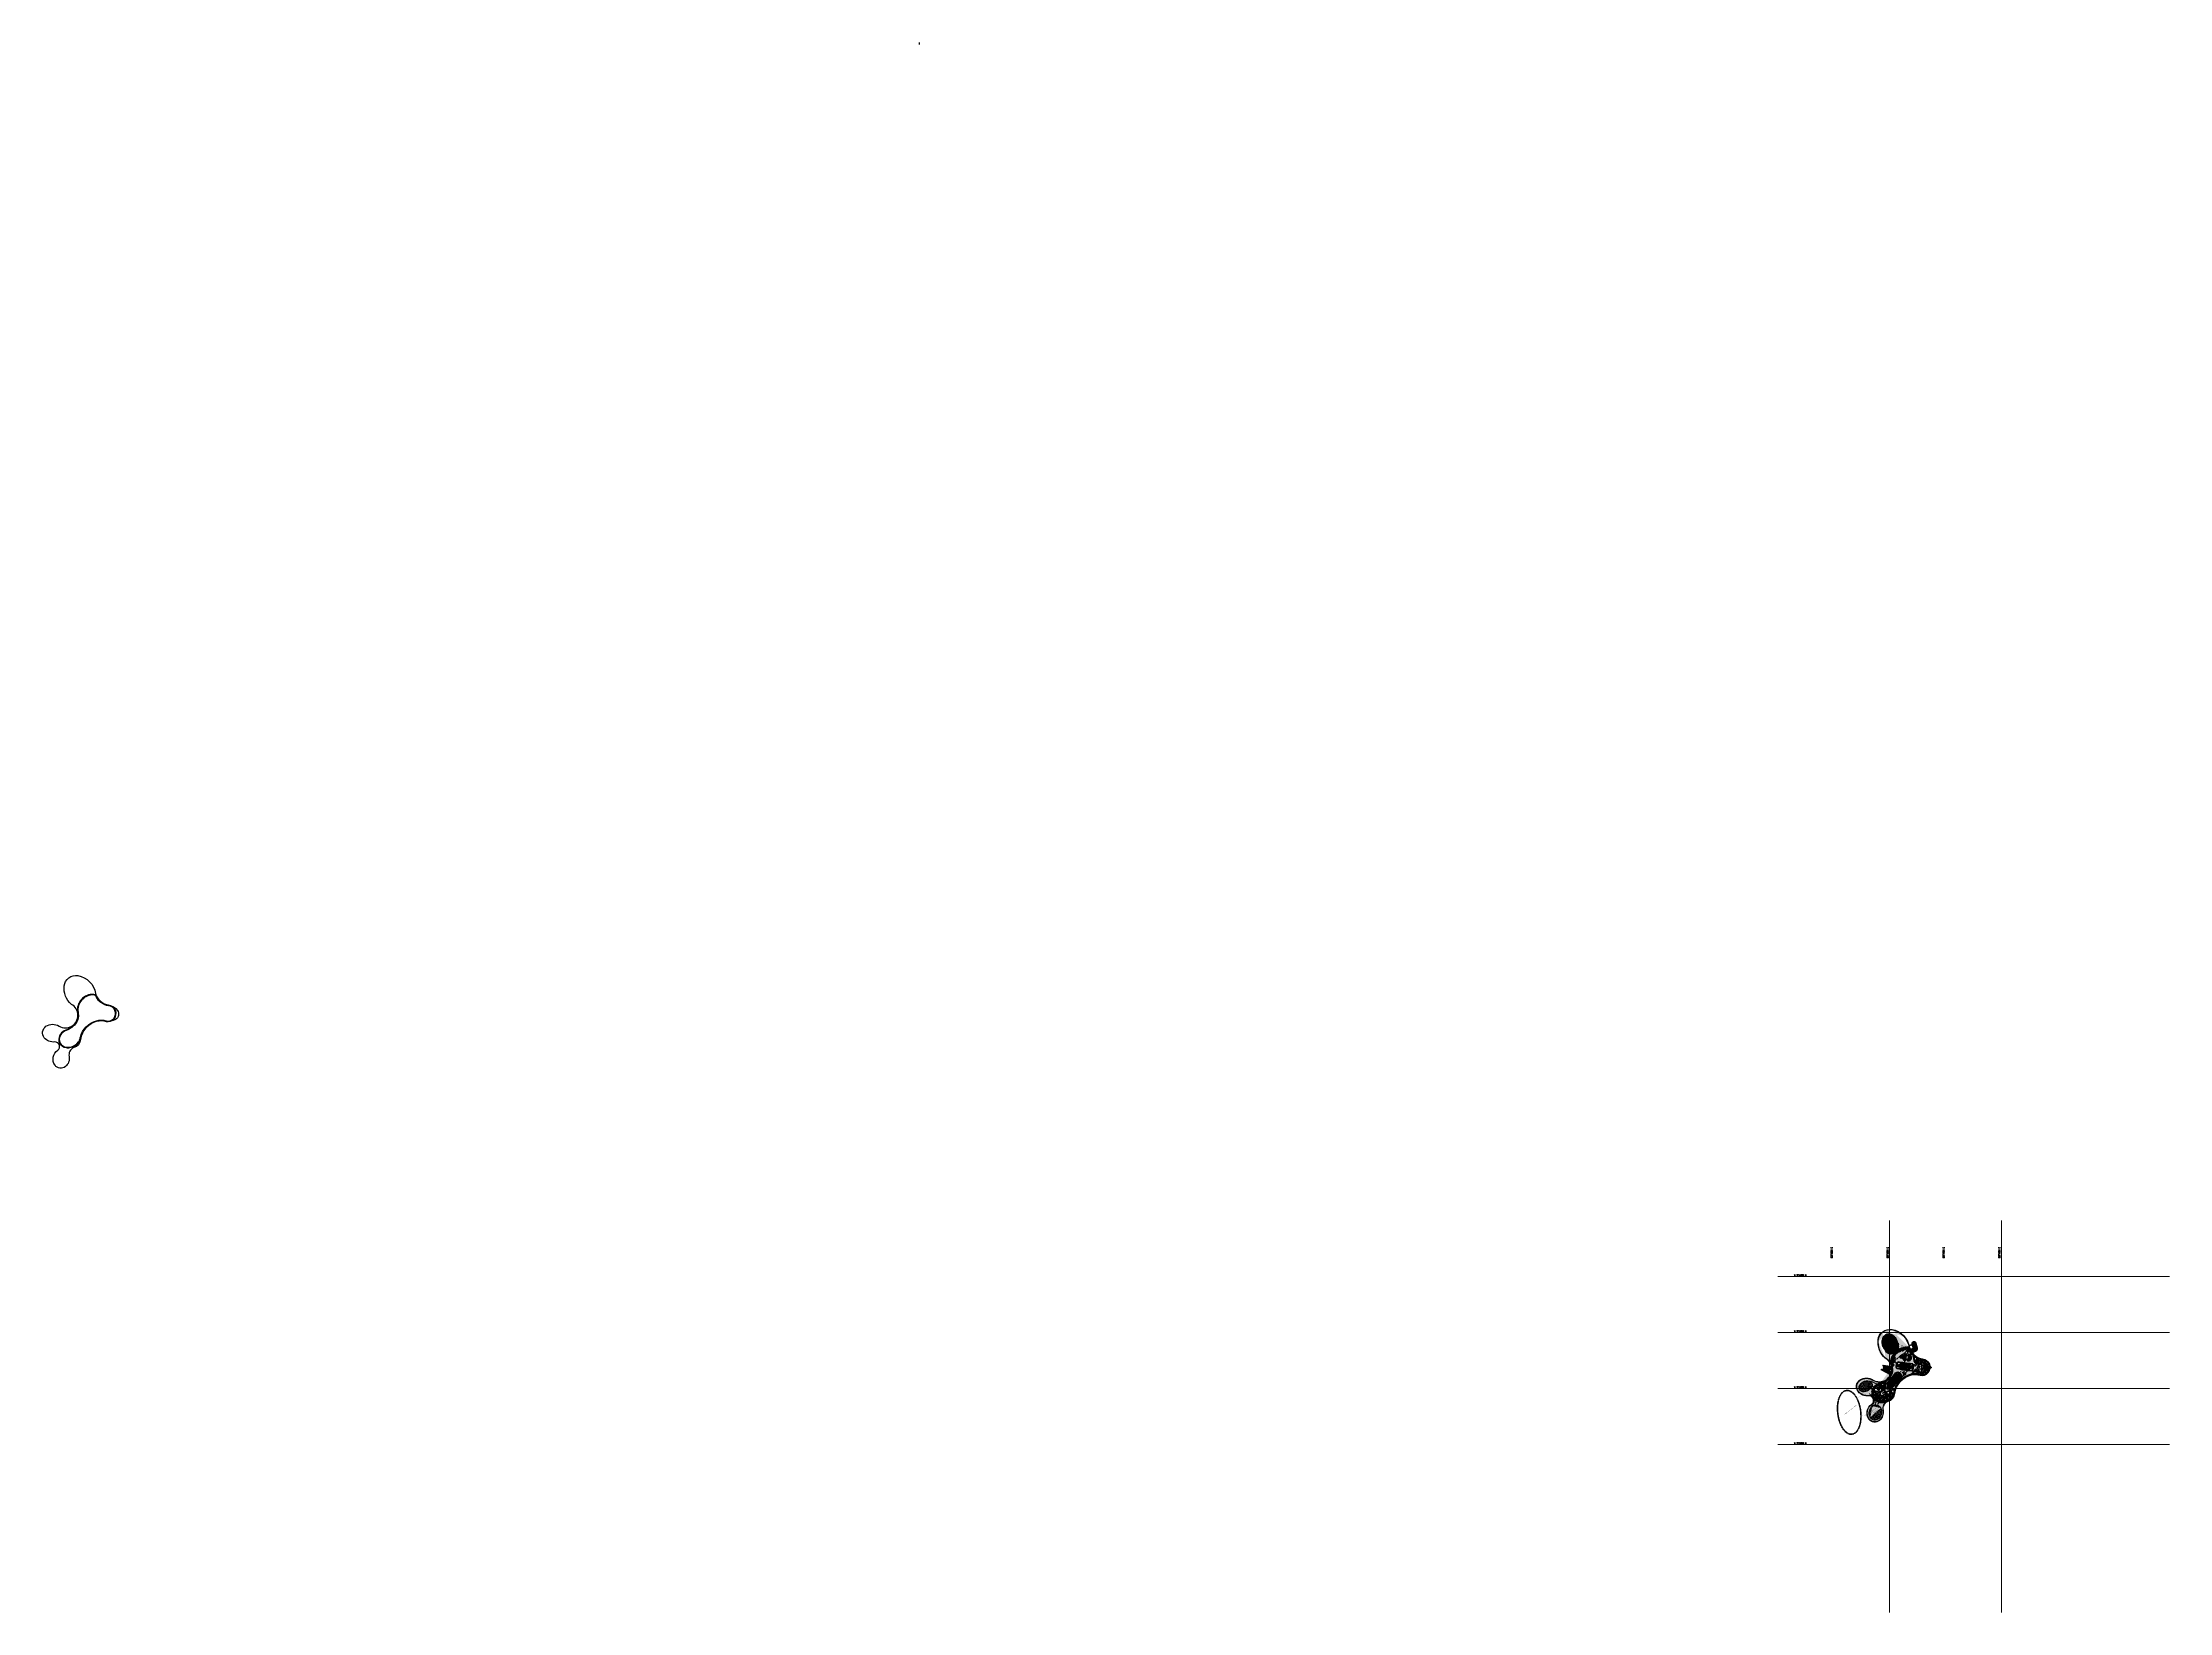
# Model space of a CAD drawing. Header units: millimetres. Extents: x 836200 to 838100, y 1173100 to 1174502.
import ezdxf
from ezdxf.enums import TextEntityAlignment as Align

# ---------------------------------------------------------------- set-up
doc = ezdxf.new("R2010")
doc.units = ezdxf.units.MM
for name, pattern in [('BORDER', [1.75, 0.5, -0.25, 0.5, -0.25, 0, -0.25]), ('CENTERX2', [101.6, 63.5, -12.7, 12.7, -12.7]), ('DASHDOT2', [0.5, 0.25, -0.125, 0, -0.125]), ('HIDDEN', [0.375, 0.25, -0.125]), ('HIDDEN2', [0.1875, 0.125, -0.0625]), ('HIDDENX2', [19.05, 12.7, -6.35]), ('KCIG-AP-DW-XR-VENTANERIA$0$HIDDEN', [0.375, 0.25, -0.125]), ('KCIG-DD-DW-A-INTERIORES STUDIO SUR$0$HIDDEN2', [0.1875, 0.125, -0.0625]), ('OLD-ANT-PLANTAS PROPUESTAS$0$DASHDOT2', [0.5, 0.25, -0.125, 0, -0.125]), ('OLD-ANT-PLANTAS PROPUESTAS$0$HIDDEN', [0.375, 0.25, -0.125]), ('OLD-ANT-PLANTAS PROPUESTAS$0$HIDDEN2', [0.1875, 0.125, -0.0625]), ('OLD-ANT-PLANTAS PROPUESTAS$0$KCIG-AP-DW-XR-PUNTOS FIJOS$0$DASHED', [0.75, 0.5, -0.25]), ('OLD-ANT-PLANTAS PROPUESTAS$0$KCIG-AP-DW-XR-PUNTOS FIJOS$0$DASHED2', [9.525, 6.35, -3.175]), ('OLD-ANT-PLANTAS PROPUESTAS$0$KCIG-AP-DW-XR-PUNTOS FIJOS$0$HIDDEN', [9.525, 6.35, -3.175]), ('OLD-ANT-PLANTAS PROPUESTAS$0$KCIG-AP-DW-XR-PUNTOS FIJOS$0$HIDDEN2', [0.1875, 0.125, -0.0625]), ('OLD-ANT-PLANTAS PROPUESTAS$0$KCIG-AP-DW-XR-VENTANERIA$0$HIDDEN', [0.375, 0.25, -0.125]), ('OLD-ANT-PLANTAS PROPUESTAS$0$KCIG-XR-ESTRUCTURA$0$ACAD_ISO10W100', [18, 12, -3, 0, -3]), ('OLD-ANT-PLANTAS PROPUESTAS$0$KCIG-XR-ESTRUCTURA$0$HIDDEN2', [0.1875, 0.125, -0.0625]), ('OLD-ANT-PLANTAS PROPUESTAS$0$KCIG-XR-ESTRUCTURA$0$PHANTOM2', [1.25, 0.625, -0.125, 0.125, -0.125, 0.125, -0.125])]:
    doc.linetypes.add(name, pattern=pattern)
for name, color, linetype in [('.', 255, 'Continuous'), ('0-ACHU1', 251, 'Continuous'), ('0-ACHU3', 253, 'Continuous'), ('1-INT HATCH 3 PISO', 1, 'Continuous'), ('1MURO', 5, 'Continuous'), ('25 Ejes N.', 5, 'Continuous'), ('251', 251, 'Continuous'), ('251 Amoblimiento', 251, 'Continuous'), ('255 mueble', 255, 'Continuous'), ('A-ANOTAC-SIMBOLO', 3, 'Continuous'), ('A-ELIPSES ESPACIOS', 5, 'Continuous'), ('A-FONDO_251', 251, 'Continuous'), ('A-Linea-1', 1, 'Continuous'), ('A-Linea-2', 2, 'Continuous'), ('A-Linea-4', 4, 'Continuous'), ('Accesorios', 1, 'Continuous'), ('achu blanco', 255, 'Continuous'), ('AMBIENTACION', 1, 'Continuous'), ('AMOBLAMIENTO', 1, 'Continuous'), ('ARBOLES', 1, 'Continuous'), ('AUTOMOBILES', 1, 'Continuous'), ('BB LONCHERIA  30-09-2015$0$.', 7, 'Continuous'), ('BB LONCHERIA  30-09-2015$0$INT-MUEBLES', 1, 'Continuous'), ('DETALLES', 3, 'Continuous'), ('DOTACION', 7, 'Continuous'), ('EJE APARATO', 1, 'DASHDOT2'), ('F3', 1, 'Continuous'), ('hatch ciruclación', 41, 'Continuous'), ('IN-MOBILIARIO', 251, 'Continuous'), ('INT-APARATOS W.C', 1, 'Continuous'), ('INT-AREA BODEGAS', 251, 'Continuous'), ('INT-MUEBLES', 251, 'Continuous'), ('INT-MUROS-01', 5, 'Continuous'), ('INT-REVESTIMIENTOS', 1, 'Continuous'), ('INT-VIDRIO', 1, 'Continuous'), ('INT_COTAS 100', 2, 'Continuous'), ('INT_REVESTIMIENTO', 1, 'Continuous'), ('KCIG-AP-DW-XR-PUNTOS FIJOS$0$ES-ESTRUCTURA', 6, 'Continuous'), ('KCIG-AP-DW-XR-VENTANERIA$0$A-A PERFIL ESTRUCTURAL VENTANERIA', 1, 'Continuous'), ('KCIG-AP-DW-XR-VENTANERIA$0$A-Linea-1', 1, 'Continuous'), ('KCIG-DD-DW-A-INTERIORES STUDIO SUR$0$IN-MOBILIARIO', 252, 'Continuous'), ('KCIG-DD-DW-A-INTERIORES STUDIO SUR$0$IN-PUERTAS', 1, 'Continuous'), ('MOBILIARIO', 1, 'Continuous'), ('MUEBLE', 8, 'Continuous'), ('MUEBLES', 1, 'Continuous'), ('MUEBLES-01', 251, 'Continuous'), ('OLD-ANT-PLANTAS PROPUESTAS$0$A-ANOTAC-TEXTO', 1, 'Continuous'), ('OLD-ANT-PLANTAS PROPUESTAS$0$A-BORDE DE LOSA PERFIL IPE', 2, 'Continuous'), ('OLD-ANT-PLANTAS PROPUESTAS$0$A-EJES', 251, 'OLD-ANT-PLANTAS PROPUESTAS$0$KCIG-XR-ESTRUCTURA$0$ACAD_ISO10W100'), ('OLD-ANT-PLANTAS PROPUESTAS$0$A-ESTRUCTURA', 5, 'Continuous'), ('OLD-ANT-PLANTAS PROPUESTAS$0$A-FONDO_250', 250, 'Continuous'), ('OLD-ANT-PLANTAS PROPUESTAS$0$A-FONDO_251', 251, 'Continuous'), ('OLD-ANT-PLANTAS PROPUESTAS$0$A-FONDO_253', 253, 'Continuous'), ('OLD-ANT-PLANTAS PROPUESTAS$0$A-FONDO_255', 255, 'Continuous'), ('OLD-ANT-PLANTAS PROPUESTAS$0$A-Linea-1', 1, 'Continuous'), ('OLD-ANT-PLANTAS PROPUESTAS$0$A-Linea-3', 3, 'Continuous'), ('OLD-ANT-PLANTAS PROPUESTAS$0$A-MOB-FIJO', 2, 'Continuous'), ('OLD-ANT-PLANTAS PROPUESTAS$0$A-MURO INTERIOR', 4, 'Continuous'), ('OLD-ANT-PLANTAS PROPUESTAS$0$A-MURO INTERIOR NUEVO', 5, 'Continuous'), ('OLD-ANT-PLANTAS PROPUESTAS$0$A-MUROS BAJOS', 3, 'Continuous'), ('OLD-ANT-PLANTAS PROPUESTAS$0$A-PROYECCION', 1, 'OLD-ANT-PLANTAS PROPUESTAS$0$HIDDEN2'), ('OLD-ANT-PLANTAS PROPUESTAS$0$A-PROYECCION 2', 2, 'OLD-ANT-PLANTAS PROPUESTAS$0$HIDDEN2'), ('OLD-ANT-PLANTAS PROPUESTAS$0$A-PROYECCION ESTRUCTURA', 250, 'OLD-ANT-PLANTAS PROPUESTAS$0$KCIG-XR-ESTRUCTURA$0$HIDDEN2'), ('OLD-ANT-PLANTAS PROPUESTAS$0$A-SOLIDO MUROS', 251, 'Continuous'), ('OLD-ANT-PLANTAS PROPUESTAS$0$A-TEXTO', 3, 'Continuous'), ('OLD-ANT-PLANTAS PROPUESTAS$0$A-TEXTO NIVELES', 2, 'Continuous'), ('OLD-ANT-PLANTAS PROPUESTAS$0$A-textos 1', 3, 'Continuous'), ('OLD-ANT-PLANTAS PROPUESTAS$0$BAÑOS', 1, 'Continuous'), ('OLD-ANT-PLANTAS PROPUESTAS$0$EJE APARATO', 1, 'OLD-ANT-PLANTAS PROPUESTAS$0$DASHDOT2'), ('OLD-ANT-PLANTAS PROPUESTAS$0$INT-MUEBLES FIJOS', 2, 'Continuous'), ('OLD-ANT-PLANTAS PROPUESTAS$0$INT-MUROS', 5, 'Continuous'), ('OLD-ANT-PLANTAS PROPUESTAS$0$INT-PT-VT-PV', 1, 'Continuous'), ('OLD-ANT-PLANTAS PROPUESTAS$0$KCIG-AP-DW-XR-PUNTOS FIJOS$0$A-ANOTAC-SIMBOLO', 9, 'Continuous'), ('OLD-ANT-PLANTAS PROPUESTAS$0$KCIG-AP-DW-XR-PUNTOS FIJOS$0$A-ESCALERA', 3, 'Continuous'), ('OLD-ANT-PLANTAS PROPUESTAS$0$KCIG-AP-DW-XR-PUNTOS FIJOS$0$A-ESCALERA PELDAÑO', 2, 'OLD-ANT-PLANTAS PROPUESTAS$0$KCIG-AP-DW-XR-PUNTOS FIJOS$0$HIDDEN2'), ('OLD-ANT-PLANTAS PROPUESTAS$0$KCIG-AP-DW-XR-PUNTOS FIJOS$0$A-MURO INTERIOR', 4, 'Continuous'), ('OLD-ANT-PLANTAS PROPUESTAS$0$KCIG-AP-DW-XR-PUNTOS FIJOS$0$A-PASAMANOS', 1, 'Continuous'), ('OLD-ANT-PLANTAS PROPUESTAS$0$KCIG-AP-DW-XR-PUNTOS FIJOS$0$A-PROYECCION 2', 2, 'OLD-ANT-PLANTAS PROPUESTAS$0$KCIG-AP-DW-XR-PUNTOS FIJOS$0$HIDDEN2'), ('OLD-ANT-PLANTAS PROPUESTAS$0$KCIG-AP-DW-XR-PUNTOS FIJOS$0$marco', 2, 'Continuous'), ('OLD-ANT-PLANTAS PROPUESTAS$0$KCIG-AP-DW-XR-VENTANERIA$0$A-A BORDILLO', 1, 'Continuous'), ('OLD-ANT-PLANTAS PROPUESTAS$0$KCIG-XR-ESTRUCTURA$0$A-FONDO_250', 250, 'Continuous'), ('OLD-ANT-PLANTAS PROPUESTAS$0$KCIG-XR-ESTRUCTURA$0$A-FONDO_252', 252, 'Continuous'), ('OLD-ANT-PLANTAS PROPUESTAS$0$KCIG-XR-ESTRUCTURA$0$A-FONDO_253', 253, 'Continuous'), ('OLD-ANT-PLANTAS PROPUESTAS$0$KCIG-XR-ESTRUCTURA$0$A-Linea-1', 1, 'Continuous'), ('OLD-ANT-PLANTAS PROPUESTAS$0$KCIG-XR-ESTRUCTURA$0$A-Linea-3', 3, 'Continuous'), ('OLD-ANT-PLANTAS PROPUESTAS$0$KCIG-XR-ESTRUCTURA$0$A-MURO INTERIOR', 4, 'Continuous'), ('OLD-ANT-PLANTAS PROPUESTAS$0$KCIG-XR-ESTRUCTURA$0$A-PASAMANOS', 1, 'Continuous'), ('OLD-ANT-PLANTAS PROPUESTAS$0$KCIG-XR-ESTRUCTURA$0$A-SOLIDO MUROS', 251, 'Continuous'), ('OLD-ANT-PLANTAS PROPUESTAS$0$KCIG-XR-ESTRUCTURA$0$A-TEXTO', 3, 'Continuous'), ('OLD-ANT-PLANTAS PROPUESTAS$0$KCIG-XR-ESTRUCTURA$0$ES-ESTRUCTURA', 6, 'Continuous'), ('OLD-ANT-PLANTAS PROPUESTAS$0$KCIG-XR-ESTRUCTURA$0$ES-SOLIDO ESTRUCTURA', 250, 'Continuous'), ('OLD-ANT-PLANTAS PROPUESTAS$0$KCIG-XR-ESTRUCTURA$0$G-LINEA DE EJE', 1, 'OLD-ANT-PLANTAS PROPUESTAS$0$KCIG-XR-ESTRUCTURA$0$PHANTOM2'), ('OLD-ANT-PLANTAS PROPUESTAS$0$MURO', 5, 'Continuous'), ('OLD-ANT-PLANTAS PROPUESTAS$0$PUERTAS', 1, 'Continuous'), ('PERSONAS', 1, 'Continuous'), ('PISOS-08', 8, 'Continuous'), ('Proy-1', 251, 'HIDDEN2'), ('pv', 1, 'Continuous'), ('SIM-CONCRETO', 8, 'Continuous'), ('SIM-EJES', 8, 'CENTERX2'), ('SIM-OCULTOS', 8, 'HIDDENX2'), ('SIM-TUBO 4x4mm', 122, 'Continuous'), ('SIM-TUBO 8x5.5', 212, 'Continuous'), ('WC', 1, 'Continuous')]:
    doc.layers.add(name, color=color, linetype=linetype)
for name, color, linetype, lineweight in [('255', 255, 'Continuous', 25), ('Coordenadas', 8, 'Continuous', 9), ('OLD-ANT-PLANTAS PROPUESTAS$0$KCIG-AP-DW-XR-PUNTOS FIJOS$0$0[puertas y ventanas]', 1, 'Continuous', 13), ('OLD-ANT-PLANTAS PROPUESTAS$0$KCIG-XR-ESTRUCTURA$0$A-ANOTAC. REVICION', 30, 'Continuous', 40)]:
    doc.layers.add(name, color=color, linetype=linetype, lineweight=lineweight)
doc.styles.add('ARIAL', font='arial.ttf')
doc.styles.add('OLD-ANT-PLANTAS PROPUESTAS$0$1-100', font='romans.shx', dxfattribs={"height": 0.2})
doc.styles.add('OLD-ANT-PLANTAS PROPUESTAS$0$2-100', font='arial.ttf', dxfattribs={"height": 0.26})
doc.styles.add('OLD-ANT-PLANTAS PROPUESTAS$0$ARIAL EE', font='arial.ttf')
doc.styles.add('OLD-ANT-PLANTAS PROPUESTAS$0$ARIALNARROW', font='ARIALN.TTF', dxfattribs={"height": 0.13})
doc.styles.add('OLD-ANT-PLANTAS PROPUESTAS$0$KCIG-AP-DW-XR-PUNTOS FIJOS$0$jb', font='swisscl.ttf')
doc.styles.add('OLD-ANT-PLANTAS PROPUESTAS$0$KCIG-AP-DW-XR-PUNTOS FIJOS$0$ROMANS', font='romans')
doc.styles.add('OLD-ANT-PLANTAS PROPUESTAS$0$KCIG-AP-DW-XR-PUNTOS FIJOS$0$TEXT', font='romans.shx', dxfattribs={"width": 0.8})
doc.styles.add('OLD-ANT-PLANTAS PROPUESTAS$0$KCIG-XR-ESTRUCTURA$0$2-75', font='arial.ttf', dxfattribs={"height": 0.195})
doc.styles.add('OLD-ANT-PLANTAS PROPUESTAS$0$KCIG-XR-ESTRUCTURA$0$jb', font='swisscl.ttf')
doc.styles.add('ROMANS', font='romans')
doc.styles.get("Standard").update_dxf_attribs({"font": 'arial.ttf'})
doc.styles.add('TEXT', font='romans.shx', dxfattribs={"width": 0.8})
doc.dimstyles.new('Cotas100', dxfattribs={"dimtxt": 0.14, "dimasz": 0.1, "dimexe": 0.01, "dimexo": 0.01, "dimgap": 0.04, "dimtad": 1, "dimzin": 1, "dimdsep": 46, "dimtxsty": 'ARIAL', "dimblk": 'SMALL', "dimcen": 0.3, "dimclrd": 2, "dimclre": 2, "dimclrt": 1, "dimazin": 2, "dimtfac": 1, "dimtofl": 0, "dimtmove": 0, "dimatfit": 3, "dimldrblk": 'OBLIQUE', "dimfxl": 1, "dimtolj": 1, "dimlwd": -1, "dimlwe": -1, "dimarcsym": 0})
doc.dimstyles.get("Standard").update_dxf_attribs({"dimtxt": 0.18, "dimasz": 0.18, "dimexe": 0.18, "dimexo": 0.0625, "dimgap": 0.09, "dimtad": 0, "dimtih": 1, "dimtoh": 1, "dimdec": 4, "dimzin": 0, "dimdsep": 46, "dimtxsty": 'Standard', "dimcen": 0.09, "dimadec": 0, "dimazin": 0, "dimtfac": 1, "dimtdec": 4, "dimtofl": 0, "dimtmove": 0, "dimatfit": 3, "dimfxl": 1, "dimtolj": 1, "dimtzin": 0, "dimarcsym": 0})
pattern_1 = [(74.60164, (837267.57583, 1174105.3327), (-0.30799046, 0.3806878), [0, -0.38608, 0, -0.4318, 0, -0.41275]), (44.60164, (837267.5758, 1174105.3327), (-0.0738862, 0.8428821), [0, -0.20828, 0, -0.34798, 0, -0.13335]), (4.60164, (837267.32665, 1174105.14424), (0.6300022, 0.47829721), [0, -0.127, 0, -0.4572, 0, -0.5969]), (354.60164, (837267.32665, 1174105.14424), (0.47450934, 0.63840177), [0, -0.0635, 0, -0.29972, 0, -0.3429])]
pattern_2 = [(360, (-849.747, 1687.621), (9e-16, 6.985), [5.08, -1.905]), (90, (-849.747, 1687.621), (-6.985, 9e-16), [5.08, -1.905])]
pattern_3 = [(140.22772, (838011.712, 1170704.414), (-4.46857, -5.368623), [5.08, -1.905]), (230.22772, (838011.712, 1170704.414), (5.368623, -4.46857), [5.08, -1.905])]
pattern_4 = [(129.03594, (837660.289, 1170824.493), (-5.425606, -4.399207), [5.08, -1.905]), (219.03594, (837660.289, 1170824.493), (4.399207, -5.425606), [5.08, -1.905])]
pattern_5 = [(360, (-849.822, 1688.314), (9e-16, 6.985), [5.08, -1.905]), (90, (-849.822, 1688.314), (-6.985, 9e-16), [5.08, -1.905])]
pattern_6 = [(9e-12, (-849.822, 1688.314), (-1e-12, 6.985), [5.08, -1.905]), (90, (-849.822, 1688.314), (-6.985, -1e-12), [5.08, -1.905])]
pattern_7 = [(45, (-849.8819873, 1687.5950843), (-0.0022450640303, 0.0022450640303), [])]
pattern_8 = [(9e-12, (-850.432, 1688.314), (-1e-12, 6.985), [5.08, -1.905]), (90, (-850.432, 1688.314), (-6.985, -1e-12), [5.08, -1.905])]
pattern_9 = [(180, (850.822, -1688.314), (3e-08, -6.985), [5.08, -1.905]), (270, (850.822, -1688.314), (6.985, 3e-08), [5.08, -1.905])]
pattern_10 = [(180, (851.0446, -1688.314), (3e-08, -6.985), [5.08, -1.905]), (270, (851.0446, -1688.314), (6.985, 3e-08), [5.08, -1.905])]
pattern_11 = [(180, (850.7715, -1688.314), (3e-08, -6.985), [5.08, -1.905]), (270, (850.7715, -1688.314), (6.985, 3e-08), [5.08, -1.905])]
pattern_12 = [(180, (850.762, -1688.314), (3e-08, -6.985), [5.08, -1.905]), (270, (850.762, -1688.314), (6.985, 3e-08), [5.08, -1.905])]
pattern_13 = [(180, (850.781, -1688.314), (3e-08, -6.985), [5.08, -1.905]), (270, (850.781, -1688.314), (6.985, 3e-08), [5.08, -1.905])]
pattern_14 = [(180, (850.807, -1688.314), (3e-08, -6.985), [5.08, -1.905]), (270, (850.807, -1688.314), (6.985, 3e-08), [5.08, -1.905])]
pattern_15 = [(180, (850.771, -1688.314), (3e-08, -6.985), [5.08, -1.905]), (270, (850.771, -1688.314), (6.985, 3e-08), [5.08, -1.905])]
pattern_16 = [(360, (-849.7815, 1686.802), (9e-16, 6.985), [5.08, -1.905]), (90, (-849.7815, 1686.802), (-6.985, 9e-16), [5.08, -1.905])]
pattern_17 = [(45, (-849.7815183, 1686.802251), (-0.0022450640303, 0.0022450640303), [])]
pattern_18 = [(360, (-849.822, 1688.314), (2e-15, 6.985), [5.08, -1.905]), (90, (-849.822, 1688.314), (-6.985, 2e-15), [5.08, -1.905])]
pattern_19 = [(180, (850.65, -1688.314), (3e-08, -6.985), [5.08, -1.905]), (270, (850.65, -1688.314), (6.985, 3e-08), [5.08, -1.905])]
pattern_20 = [(180, (850.7475, -1688.314), (3e-08, -6.985), [5.08, -1.905]), (270, (850.7475, -1688.314), (6.985, 3e-08), [5.08, -1.905])]

# ---------------------------------------------------------------- blocks, each defined once
blk = doc.blocks.new('KCIG-DD-DW-A-INTERIORES STUDIO SUR$0$p90')
at = {"color": 251, "linetype": 'KCIG-DD-DW-A-INTERIORES STUDIO SUR$0$HIDDEN2', "ltscale": 0.5}
blk.add_lwpolyline([(-184.7, 982), (-184.7, 982.1), (-185.7, 982.1), (-185.7, 982)], close=True, dxfattribs=at)
at = {"ltscale": 0.5}
blk.add_lwpolyline([(-185.6, 983), (-185.6, 983), (-185.6, 982), (-185.6, 982)], close=True, dxfattribs=at)
at = {"color": 134, "linetype": 'KCIG-DD-DW-A-INTERIORES STUDIO SUR$0$HIDDEN2', "ltscale": 0.5}
blk.add_circle((-185.6, 982.1), 0.00628, dxfattribs=at)
at = {"color": 251, "linetype": 'KCIG-DD-DW-A-INTERIORES STUDIO SUR$0$HIDDEN2', "ltscale": 0.5}
for radius, start, end in [(0.102, 190.758, 259.242), (0.881, 359.9721, 90.0572)]:
    blk.add_arc((-185.6, 982.1), radius, start, end, dxfattribs=at)
blk = doc.blocks.new('OLD-ANT-PLANTAS PROPUESTAS$0$A$C5BEE6237')
h = blk.add_hatch(color=255)
h.paths.add_polyline_path([(1, 0.1), (0.95, 0.1), (0.95, 0), (1, 0)])
h.paths.add_polyline_path([(0.95, 0.1), (0.05, 0.1), (0.05, 0), (0.95, 0)])
h.paths.add_polyline_path([(0.05, 0.1), (0, 0.1), (0, 0), (0.05, 0)])
h.paths.add_polyline_path([(0.1, 1), (0.05, 1), (0.05, 0.1), (0.1, 0.1)])
at = {"layer": 'OLD-ANT-PLANTAS PROPUESTAS$0$MURO', "color": 5}
for p, q in [((0, 0.1), (0, 0)), ((1, 0.1), (1, 0))]:
    blk.add_line(p, q, dxfattribs=at)
at = {"layer": 'OLD-ANT-PLANTAS PROPUESTAS$0$PUERTAS', "color": 9, "linetype": 'OLD-ANT-PLANTAS PROPUESTAS$0$HIDDEN2', "ltscale": 0.75}
for p, q in [((0.95, 0.1), (0, 0.1)), ((0.95, 0), (0, 0))]:
    blk.add_line(p, q, dxfattribs=at)
at = {"layer": 'OLD-ANT-PLANTAS PROPUESTAS$0$PUERTAS'}
for points in [[(0.05, 0.1), (0.05, 0), (0, 0), (0, 0.1)], [(0.1, 1), (0.1, 0.1), (0.05, 0.1), (0.05, 1)], [(1, 0.1), (1, 0), (0.95, 0), (0.95, 0.1)]]:
    blk.add_lwpolyline(points, close=True, dxfattribs=at)
at = {"layer": 'OLD-ANT-PLANTAS PROPUESTAS$0$PUERTAS', "color": 9, "linetype": 'OLD-ANT-PLANTAS PROPUESTAS$0$HIDDEN2', "ltscale": 0.75}
blk.add_arc((0.05, 0.1), 0.9, 353.62063, 90, dxfattribs=at)
blk = doc.blocks.new('BB LONCHERIA  30-09-2015$0$D2_TABOURET_HAUT_SEAT')
for points in [[(-0.2, 0, -0.414214), (0, 0.2, -0.414214), (0.2, 0, -0.414214), (0, -0.2, -0.414214)], [(-0.2, 0, -0.414214), (0, 0.2, -0.414214), (0.2, 0, -0.414214), (0, -0.2, -0.414214)], [(-0.2, 0, -0.414214), (0, 0.2, -0.414214), (0.2, 0, -0.414214), (0, -0.2, -0.414214)], [(0, 0, -0.414214), (0, 0, -0.414214), (0, 0, -0.414214), (0, 0, -0.414214)]]:
    blk.add_lwpolyline(points, format="xyb", close=True)
at = {"linetype": 'Continuous', "lineweight": 5}
blk.add_point((0, 0), dxfattribs=at)
blk = doc.blocks.new('BB LONCHERIA  30-09-2015$0$TABOURET_HAUT')
at = {"layer": 'BB LONCHERIA  30-09-2015$0$.', "true_color": 0xffffff}
h = blk.add_hatch(color=7, dxfattribs=at)
h.dxf.hatch_style = 1
edge = h.paths.add_edge_path()
edge.add_line((0.2, 0), (0.2, 0))
edge.add_arc((0, 0), 0.19, 273.058, 356.983, ccw=False)
edge.add_line((0, -0.2), (0, -0.2))
edge.add_arc((0, 0), 0.211, 272.7457, 357.2819)
edge = h.paths.add_edge_path()
edge.add_line((0, 0.2), (0, 0.2))
edge.add_arc((0, 0), 0.19, 3.058, 86.942, ccw=False)
edge.add_line((0.2, 0), (0.2, 0))
edge.add_arc((0, 0), 0.211, 2.7457, 87.2543)
edge = h.paths.add_edge_path()
edge.add_line((-0.2, 0), (-0.2, 0))
edge.add_arc((0, 0), 0.19, 93.017, 176.942, ccw=False)
edge.add_line((0, 0.2), (0, 0.2))
edge.add_arc((0, 0), 0.211, 92.7181, 177.2543)
edge = h.paths.add_edge_path()
edge.add_line((-0.2, 0), (-0.2, 0))
edge.add_arc((0, 0), 0.211, 182.7181, 267.2819)
edge.add_line((0, -0.2), (0, -0.2))
edge.add_arc((0, 0), 0.19, 183.017, 266.983, ccw=False)
edge = h.paths.add_edge_path()
edge.add_arc((0, 0), 0.19, 266.983, 273.058, ccw=False)
edge.add_line((0, -0.2), (0, -0.3))
edge.add_arc((0, -0.3), 0.00999, 178.9468, 239.2665)
edge.add_arc((0, -0.3), 0.00999, 239.2665, 299.5862)
edge.add_arc((0, -0.3), 0.00999, 299.5862, 359.9058)
edge.add_line((0, -0.3), (0, -0.2))
edge = h.paths.add_edge_path()
edge.add_arc((0, 0), 0.19, -3.017, 3.058, ccw=False)
edge.add_line((0.2, 0), (0.3, 0))
edge.add_arc((0.3, 0), 0.00999, 268.9468, 329.2665)
edge.add_arc((0.3, 0), 0.00999, 329.2665, 389.5862)
edge.add_arc((0.3, 0), 0.00999, 29.5862, 89.9058)
edge.add_line((0.3, 0), (0.2, 0))
edge = h.paths.add_edge_path()
edge.add_arc((0, 0), 0.19, 86.942, 93.017, ccw=False)
edge.add_line((0, 0.2), (0, 0.3))
edge.add_arc((0, 0.3), 0.00999, 0.0942, 60.4138)
edge.add_arc((0, 0.3), 0.00999, 60.4138, 120.7335)
edge.add_arc((0, 0.3), 0.00999, 120.7335, 181.0532)
edge.add_line((0, 0.3), (0, 0.2))
edge = h.paths.add_edge_path()
edge.add_arc((0, 0), 0.19, 176.942, 183.017, ccw=False)
edge.add_line((-0.2, 0), (-0.3, 0))
edge.add_arc((-0.3, 0), 0.00999, 90.0942, 150.4138)
edge.add_arc((-0.3, 0), 0.00999, 150.4138, 210.7335)
edge.add_arc((-0.3, 0), 0.00999, 210.7335, 271.0532)
edge.add_line((-0.3, 0), (-0.2, 0))
edge = h.paths.add_edge_path(flags=16)
edge.add_arc((0, 0), 0.174, 90, 180, ccw=False)
edge.add_arc((0, 0), 0.174, 0, 90, ccw=False)
edge.add_arc((0, 0), 0.174, -90, 0, ccw=False)
edge.add_arc((0, 0), 0.174, 180, 270, ccw=False)
edge = h.paths.add_edge_path(flags=0)
edge.add_arc((0, 0), 0.025, 90, 180, ccw=False)
edge.add_arc((0, 0), 0.025, 0, 90, ccw=False)
edge.add_arc((0, 0), 0.025, -90, 0, ccw=False)
edge.add_arc((0, 0), 0.025, 180, 270, ccw=False)
edge = h.paths.add_edge_path()
edge.add_arc((0, 0), 0.19, 90, 180, ccw=False)
edge.add_arc((0, 0), 0.19, 0, 90, ccw=False)
edge.add_arc((0, 0), 0.19, -90, 0, ccw=False)
edge.add_arc((0, 0), 0.19, 180, 270, ccw=False)
h = blk.add_hatch(color=7, dxfattribs=at)
h.dxf.hatch_style = 1
edge = h.paths.add_edge_path(flags=0)
edge.add_arc((0, 0), 0.174, 90, 180, ccw=False)
edge.add_arc((0, 0), 0.174, 0, 90, ccw=False)
edge.add_arc((0, 0), 0.174, -90, 0, ccw=False)
edge.add_arc((0, 0), 0.174, 180, 270, ccw=False)
edge = h.paths.add_edge_path(flags=0)
edge.add_arc((0, 0), 0.025, 90, 180, ccw=False)
edge.add_arc((0, 0), 0.025, 0, 90, ccw=False)
edge.add_arc((0, 0), 0.025, -90, 0, ccw=False)
edge.add_arc((0, 0), 0.025, 180, 270, ccw=False)
edge = h.paths.add_edge_path()
edge.add_arc((0, 0), 0.19, 90, 180, ccw=False)
edge.add_arc((0, 0), 0.19, 0, 90, ccw=False)
edge.add_arc((0, 0), 0.19, -90, 0, ccw=False)
edge.add_arc((0, 0), 0.19, 180, 270, ccw=False)
edge = h.paths.add_edge_path(flags=16)
edge.add_arc((0, 0), 0.174, 90, 180, ccw=False)
edge.add_arc((0, 0), 0.174, 0, 90, ccw=False)
edge.add_arc((0, 0), 0.174, -90, 0, ccw=False)
edge.add_arc((0, 0), 0.174, 180, 270, ccw=False)
h = blk.add_hatch(color=7, dxfattribs=at)
h.dxf.hatch_style = 1
edge = h.paths.add_edge_path()
edge.add_arc((0, 0), 0.174, 0, 360)
for points in [[(-0.2, 0), (-0.2, 0, -0.026513), (-0.2, 0), (-0.2, 0), (-0.3, 0, 0.269445), (-0.3, 0, 0.269445), (-0.3, 0, 0.269445), (-0.3, 0)], [(-0.2, 0), (-0.2, 0, -0.383489), (0, 0.2), (0, 0.2, 0.386551), (-0.2, 0)], [(0, 0.2), (0, 0.2, -0.026513), (0, 0.2), (0, 0.2), (0, 0.3, 0.269445), (0, 0.3, 0.269445), (0, 0.3, 0.269445), (0, 0.3)], [(0, 0.2), (0, 0.2, -0.383283), (0.2, 0), (0.2, 0, 0.386412), (0, 0.2)], [(0.2, 0), (0.2, 0, -0.026513), (0.2, 0), (0.2, 0), (0.3, 0, 0.269445), (0.3, 0, 0.269445), (0.3, 0), (0.3, 0, 0.269445), (0.3, 0)], [(-0.2, 0), (-0.2, 0, 0.38669), (0, -0.2), (0, -0.2, -0.383694), (-0.2, 0)], [(0.2, 0), (0.2, 0, -0.383489), (0, -0.2), (0, -0.2, 0.386551), (0.2, 0)], [(0, -0.2), (0, -0.2, -0.026513), (0, -0.2), (0, -0.2), (0, -0.3, 0.269445), (0, -0.3, 0.269445), (0, -0.3, 0.269445), (0, -0.3)]]:
    blk.add_lwpolyline(points, format="xyb", close=True)
blk.add_circle((0, 0), 0.174)
at = {"linetype": 'Continuous', "lineweight": 5}
blk.add_point((0, 0), dxfattribs=at)
blk.add_blockref('BB LONCHERIA  30-09-2015$0$D2_TABOURET_HAUT_SEAT', (0, 0))
blk = doc.blocks.new('SILLA INTERLOCUTORA')
at = {"layer": 'INT-MUEBLES', "true_color": 0xffffff}
h = blk.add_hatch(color=7, dxfattribs=at)
h.paths.add_polyline_path([(0, 0.2, 0.424282), (0, 0.2), (0, 0.2, 0.404043), (0.1, 0.2, -0.16096), (0.4, 0.2, 0.404043), (0.4, 0.2), (0.4, 0.2, 0.424282), (0.4, 0.2, 0.161266)])
h.paths.add_polyline_path([(0.1, 0.2, -0.386273), (0, 0.2, 0.034472), (0, 0.2, 0.339475), (0.1, 0.1, -0.16096), (0.4, 0.1, 0.339475), (0.4, 0.2, 0.034472), (0.4, 0.2, -0.386273), (0.4, 0.2, 0.16096)])
h.paths.add_polyline_path([(0.5, 0.1, 0.17154), (0.4, 0.2, -0.339475), (0.4, 0.1, 0.16096), (0.1, 0.1, -0.339475), (0, 0.2, 0.17154), (0, 0.1), (0, -0.1, 0.414214), (0.1, -0.2), (0.4, -0.2, 0.414214), (0.5, -0.1)])
at = {"layer": 'INT-MUEBLES'}
blk.add_lwpolyline([(0, 0.2, -0.161266), (0.4, 0.2, -0.424282), (0.4, 0.2), (0.4, 0.2, -0.404043), (0.4, 0.2, 0.16096), (0.1, 0.2, -0.404043), (0, 0.2), (0, 0.2, -0.424282)], format="xyb", close=True, dxfattribs=at)
for points in [[(0, 0.2, 0.207238), (0, 0.1), (0, -0.1, 0.414214), (0.1, -0.2), (0.4, -0.2, 0.414214), (0.5, -0.1), (0.5, 0.1, 0.207238), (0.4, 0.2)], [(0.4, 0.2, -0.339475), (0.4, 0.1, 0.16096), (0.1, 0.1, -0.339475), (0, 0.2, -0.339475)]]:
    blk.add_lwpolyline(points, format="xyb", dxfattribs=at)
blk = doc.blocks.new('KCIG-DD-DW-A-INTERIORES STUDIO SUR$0$S3')
at = {"layer": 'INT-MUEBLES', "true_color": 0xffffff}
h = blk.add_hatch(color=7, dxfattribs=at)
h.dxf.hatch_style = 1
edge = h.paths.add_edge_path(flags=16)
edge.add_arc((220.1, 822.8), 0.0395, 0, 360)
edge = h.paths.add_edge_path()
edge.add_line((220.1, 822.9), (220.1, 823.1))
edge.add_arc((220.2, 823.1), 0.0253, -18, 162, ccw=False)
edge.add_line((220.2, 823.1), (220.1, 822.9))
edge.add_arc((220.1, 822.8), 0.0253, 162, 270)
edge.add_line((220.1, 822.8), (220.4, 822.8))
edge.add_arc((220.4, 822.8), 0.0253, -90, 90, ccw=False)
edge.add_line((220.4, 822.8), (220.1, 822.8))
edge.add_arc((220.1, 822.7), 0.0253, 90, 198)
edge.add_line((220.1, 822.7), (220.2, 822.5))
edge.add_arc((220.2, 822.5), 0.0253, -162, 18, ccw=False)
edge.add_line((220.1, 822.5), (220.1, 822.7))
edge.add_arc((220, 822.7), 0.0253, 18, 126)
edge.add_line((220, 822.7), (219.8, 822.6))
edge.add_arc((219.8, 822.6), 0.0253, 126, 306, ccw=False)
edge.add_line((219.8, 822.6), (220, 822.8))
edge.add_arc((220, 822.8), 0.0253, 306, 414)
edge.add_line((220, 822.8), (219.8, 823))
edge.add_arc((219.8, 823), 0.0253, 54, 234, ccw=False)
edge.add_line((219.8, 823), (220, 822.9))
edge.add_arc((220, 822.9), 0.0253, 234, 342)
edge = h.paths.add_edge_path()
edge.add_arc((220.2, 822.5), 0.0165, 270, 360)
edge.add_line((220.2, 822.5), (220.2, 822.5))
edge.add_arc((220.2, 822.5), 0.0165, 0, 90)
edge.add_line((220.2, 822.6), (220, 822.6))
edge.add_arc((220, 822.5), 0.0165, 90, 180)
edge.add_line((220, 822.5), (220, 822.5))
edge.add_arc((220, 822.5), 0.0165, 180, 270)
edge.add_line((220, 822.5), (220.2, 822.5))
edge = h.paths.add_edge_path()
edge.add_arc((220.2, 823), 0.0165, 270, 360)
edge.add_line((220.2, 823), (220.2, 823.1))
edge.add_arc((220.2, 823.1), 0.0165, 0, 90)
edge.add_line((220.2, 823.1), (220, 823.1))
edge.add_arc((220, 823.1), 0.0165, 90, 180)
edge.add_line((220, 823.1), (220, 823))
edge.add_arc((220, 823), 0.0165, 180, 270)
edge.add_line((220, 823), (220.2, 823))
edge = h.paths.add_edge_path(flags=17)
edge.add_arc((220.2, 823), 0.079, 17.1231, 86.7657)
edge.add_arc((219.7, 822.8), 0.651, 342.8769, 377.1231)
edge.add_arc((220.2, 822.6), 0.079, 273.2343, 342.8769)
edge.add_arc((220.3, 822.6), 0.0231, 160.9445, 341.109)
edge.add_line((219.9, 822.5), (220, 822.5))
edge.add_arc((219.9, 822.6), 0.079, 180.0191, 269.9809)
edge.add_arc((220.3, 823), 0.023, 19.0363, 198.953)
edge.add_line((219.9, 823.1), (220, 823.1))
edge.add_arc((219.9, 823), 0.079, 90.0191, 179.9809)
edge.add_arc((219.7, 822.8), 0.697, 341.0327, 378.9742)
edge.add_line((219.8, 823), (219.8, 822.6))
h = blk.add_hatch(color=7, dxfattribs=at)
h.dxf.hatch_style = 1
h.paths.add_polyline_path([(219.8, 822.7), (219.8, 822.9), (220, 822.8, -0.509525), (220, 822.8)])
h.paths.add_polyline_path([(220.1, 822.9, -0.509525), (220, 822.9), (219.8, 823, -0.367619), (219.9, 823.1), (220, 823.1), (220, 823, 0.414214), (220, 823), (220.1, 823)])
h.paths.add_polyline_path([(220.3, 822.8), (220.1, 822.8, -0.509525), (220.1, 822.9), (220.2, 823), (220.2, 823, 0.364602), (220.2, 823, -0.31039), (220.3, 823, -0.065097)])
h.paths.add_polyline_path([(220.3, 822.6, -0.310454), (220.2, 822.5, 0.362784), (220.2, 822.6), (220.2, 822.6), (220.1, 822.7, -0.509525), (220.1, 822.8), (220.3, 822.8, -0.065068)])
h = blk.add_hatch(color=7, dxfattribs=at)
h.dxf.hatch_style = 1
h.paths.add_polyline_path([(219.8, 822.9), (219.8, 822.7), (220, 822.8, 0.509525), (220, 822.8)])
h.paths.add_polyline_path([(220.1, 822.7, 0.509525), (220, 822.7), (219.8, 822.6, 0.367619), (219.9, 822.5), (220, 822.5), (220, 822.5, -0.414214), (220, 822.6), (220.1, 822.6)])
h.paths.add_polyline_path([(220.3, 822.8), (220.1, 822.8, 0.509525), (220.1, 822.7), (220.2, 822.6), (220.2, 822.6, -0.364602), (220.2, 822.5, 0.31039), (220.3, 822.6, 0.065097)])
h.paths.add_polyline_path([(220.3, 823, 0.310454), (220.2, 823, -0.362784), (220.2, 823), (220.2, 823), (220.1, 822.9, 0.509525), (220.1, 822.8), (220.3, 822.8, 0.065068)])
h = blk.add_hatch(color=7, dxfattribs=at)
h.dxf.hatch_style = 1
h.paths.add_polyline_path([(220.2, 823.1, 1), (220.1, 823.1), (220.1, 823), (220.2, 823)])
h.paths.add_polyline_path([(220.1, 822.5), (220.1, 822.6), (220.2, 822.6), (220.2, 822.5, -1)])
h.paths.add_polyline_path([(220, 822.8, 1), (220.1, 822.8, 1)])
at = {"layer": 'INT-MUEBLES', "linetype": 'ByBlock'}
for p, q in [((219.8, 823), (219.8, 822.6)), ((220, 822.8), (219.8, 823)), ((219.8, 823), (220, 822.9)), ((219.8, 822.6), (220, 822.8)), ((220, 822.7), (219.8, 822.6)), ((219.9, 823.1), (220, 823.1)), ((219.9, 822.5), (220, 822.5)), ((220, 823.1), (220, 823)), ((220.2, 823.1), (220, 823.1)), ((220.2, 823), (220, 823)), ((220.2, 822.6), (220, 822.6)), ((220, 822.5), (220, 822.5)), ((220.2, 822.5), (220, 822.5)), ((220.2, 823.1), (220.1, 822.9)), ((220.1, 822.9), (220.1, 823.1)), ((220.1, 822.8), (220.4, 822.8)), ((220.4, 822.8), (220.1, 822.8)), ((220.1, 822.7), (220.2, 822.5)), ((220.1, 822.5), (220.1, 822.7)), ((220.2, 823.1), (220.2, 823)), ((220.2, 822.5), (220.2, 822.5))]:
    blk.add_line(p, q, dxfattribs=at)
blk.add_circle((220.1, 822.8), 0.0395, dxfattribs=at)
for centre, radius, start, end in [((219.9, 823), 0.079, 90.0191, 179.9809), ((219.8, 823), 0.0253, 54, 234), ((219.9, 822.6), 0.079, 180.0191, 269.9809), ((219.8, 822.6), 0.0253, 126, 306), ((220, 823.1), 0.0165, 90, 180), ((220, 823), 0.0165, 180, 270), ((220, 822.9), 0.0253, 234, 342), ((220, 822.8), 0.0253, 306, 54), ((220, 822.7), 0.0253, 18, 126), ((220, 822.5), 0.0165, 90, 180), ((220, 822.5), 0.0165, 180, 270), ((220.2, 823.1), 0.0253, 342, 162), ((220.1, 822.8), 0.0253, 162, 270), ((220.1, 822.7), 0.0253, 90, 198), ((220.2, 822.5), 0.0253, 198, 18), ((220.2, 823.1), 0.0165, 0, 90), ((220.2, 823), 0.0165, 270, 0), ((220.2, 823), 0.079, 17.1231, 86.7657), ((220.2, 822.5), 0.0165, 0, 90), ((220.2, 822.6), 0.079, 273.2343, 342.8769), ((220.2, 822.5), 0.0165, 270, 0), ((219.7, 822.8), 0.697, 341.0327, 18.9742), ((220.3, 823), 0.023, 19.0363, 198.953), ((219.7, 822.8), 0.651, 342.8769, 17.1231), ((220.3, 822.6), 0.0231, 160.9445, 341.109), ((220.4, 822.8), 0.0253, 270, 90)]:
    blk.add_arc(centre, radius, start, end, dxfattribs=at)
blk = doc.blocks.new('KCIG-DD-DW-A-INTERIORES STUDIO SUR$0$SALASREUOF')
at = {"layer": '.', "true_color": 0xffffff}
h = blk.add_hatch(color=7, dxfattribs=at)
h.dxf.hatch_style = 1
edge = h.paths.add_edge_path(flags=16)
edge.add_line((216.7, 820.4), (216.9, 820.1))
edge.add_arc((216.9, 820.1), 0.0325, 209.8281, 299.8281)
edge.add_line((216.9, 820.1), (217.1, 820.2))
edge.add_arc((217.1, 820.2), 0.0325, 299.8281, 389.8281)
edge.add_line((217.2, 820.2), (217, 820.6))
edge.add_arc((216.9, 820.5), 0.0325, 29.8281, 119.8281)
edge.add_line((216.9, 820.6), (216.7, 820.5))
edge.add_arc((216.7, 820.4), 0.0325, 119.8281, 209.8281)
edge = h.paths.add_edge_path(flags=0)
edge.add_line((216.7, 820.4), (216.9, 820.1))
edge.add_arc((216.9, 820.1), 0.0125, 209.8281, 299.8281)
edge.add_line((216.9, 820.1), (217.1, 820.2))
edge.add_arc((217.1, 820.2), 0.0125, 299.8281, 389.8281)
edge.add_line((217.1, 820.2), (217, 820.6))
edge.add_arc((216.9, 820.5), 0.0125, 29.8281, 119.8281)
edge.add_line((216.9, 820.6), (216.7, 820.4))
edge.add_arc((216.7, 820.4), 0.0125, 119.8281, 209.8281)
edge = h.paths.add_edge_path()
edge.add_line((217.3, 821.2), (217, 821.3))
edge = h.paths.add_edge_path()
edge.add_arc((217.1, 821.1), 0.697, 55.8474, 93.7889)
edge = h.paths.add_edge_path()
edge.add_arc((217.4, 821.4), 0.0165, 164.8216, 254.8216)
edge = h.paths.add_edge_path()
edge.add_arc((217.5, 821.3), 0.0165, 254.8216, 344.8216)
edge = h.paths.add_edge_path()
edge.add_arc((217.4, 821.3), 0.079, 254.8407, 344.8025)
edge = h.paths.add_edge_path()
edge.add_line((217.5, 821.3), (217.4, 821.3))
edge = h.paths.add_edge_path()
edge.add_line((217.4, 821.3), (217.4, 821.3))
edge = h.paths.add_edge_path()
edge.add_line((217.5, 821.6), (217.4, 821.4))
edge = h.paths.add_edge_path()
edge.add_line((217.6, 821.5), (217.5, 821.3))
edge = h.paths.add_edge_path()
edge.add_arc((217.2, 821.5), 0.0395, 0, 360)
edge = h.paths.add_edge_path()
edge.add_arc((217.5, 821.7), 0.023, 235.8686, 415.7853)
edge = h.paths.add_edge_path()
edge.add_line((217.5, 821.6), (217.5, 821.6))
edge = h.paths.add_edge_path()
edge.add_arc((217.5, 821.5), 0.0165, 344.8216, 434.8216)
edge = h.paths.add_edge_path()
edge.add_arc((217.5, 821.6), 0.0165, 74.8216, 164.8216)
edge = h.paths.add_edge_path()
edge.add_arc((216.9, 821.5), 0.0165, 164.8216, 254.8216)
edge = h.paths.add_edge_path()
edge.add_arc((217, 821.5), 0.0165, 254.8216, 344.8216)
edge = h.paths.add_edge_path()
edge.add_arc((217, 821.4), 0.079, 164.8407, 254.8025)
edge = h.paths.add_edge_path()
edge.add_line((216.9, 821.4), (216.9, 821.5))
edge = h.paths.add_edge_path()
edge.add_line((216.9, 821.5), (216.9, 821.5))
edge = h.paths.add_edge_path()
edge.add_line((217, 821.7), (217, 821.5))
edge = h.paths.add_edge_path()
edge.add_line((216.9, 821.7), (216.9, 821.5))
edge = h.paths.add_edge_path()
edge.add_arc((217.1, 821.8), 0.0231, 93.7126, 273.877)
edge = h.paths.add_edge_path()
edge.add_line((217, 821.7), (217, 821.7))
edge = h.paths.add_edge_path()
edge.add_arc((217, 821.7), 0.0165, 344.8216, 434.8216)
edge = h.paths.add_edge_path()
edge.add_arc((217, 821.7), 0.0165, 74.8216, 164.8216)
edge = h.paths.add_edge_path()
edge.add_arc((217.5, 821.5), 0.0253, 272.8216, 452.8216)
edge = h.paths.add_edge_path()
edge.add_line((217.5, 821.6), (217.3, 821.5))
edge = h.paths.add_edge_path()
edge.add_arc((217.3, 821.6), 0.0253, 164.8216, 272.8216)
edge = h.paths.add_edge_path()
edge.add_line((217.3, 821.6), (217.3, 821.8))
edge = h.paths.add_edge_path()
edge.add_arc((217.3, 821.8), 0.0253, 344.8216, 524.8216)
edge = h.paths.add_edge_path()
edge.add_line((217.3, 821.8), (217.2, 821.6))
edge = h.paths.add_edge_path()
edge.add_arc((217.2, 821.6), 0.0253, 236.8216, 344.8216)
edge = h.paths.add_edge_path()
edge.add_line((217.2, 821.6), (217, 821.7))
edge = h.paths.add_edge_path()
edge.add_arc((217, 821.7), 0.0253, 56.8216, 236.8216)
edge = h.paths.add_edge_path()
edge.add_line((216.9, 821.7), (217.1, 821.5))
edge = h.paths.add_edge_path()
edge.add_arc((217.1, 821.5), 0.0253, 308.8216, 416.8216)
edge = h.paths.add_edge_path()
edge.add_line((217.1, 821.5), (217, 821.3))
edge = h.paths.add_edge_path()
edge.add_arc((217, 821.3), 0.0253, 128.8216, 308.8216)
edge = h.paths.add_edge_path()
edge.add_line((217, 821.3), (217.2, 821.4))
edge = h.paths.add_edge_path()
edge.add_arc((217.2, 821.4), 0.0253, 20.8216, 128.8216)
edge = h.paths.add_edge_path()
edge.add_line((217.2, 821.4), (217.3, 821.2))
edge = h.paths.add_edge_path()
edge.add_arc((217.3, 821.2), 0.0253, 200.8216, 380.8216)
edge = h.paths.add_edge_path()
edge.add_line((217.3, 821.2), (217.3, 821.5))
edge = h.paths.add_edge_path()
edge.add_arc((217.3, 821.5), 0.0253, 92.8216, 200.8216)
edge = h.paths.add_edge_path()
edge.add_line((217.3, 821.5), (217.5, 821.5))
edge = h.paths.add_edge_path()
edge.add_arc((217.1, 821.7), 0.079, 91.9447, 161.5873)
edge = h.paths.add_edge_path()
edge.add_arc((217.1, 821.1), 0.651, 57.6985, 91.9447)
edge = h.paths.add_edge_path()
edge.add_arc((217.4, 821.6), 0.079, 348.0559, 417.6985)
edge = h.paths.add_edge_path()
edge.add_line((217.9, 820.2), (217.8, 819.9))
edge = h.paths.add_edge_path()
edge.add_arc((217.7, 820.1), 0.697, 325.8673, 363.8089)
edge = h.paths.add_edge_path()
edge.add_arc((218.1, 820.2), 0.0165, 164.8347, 254.8347)
edge = h.paths.add_edge_path()
edge.add_arc((218.1, 820.3), 0.0165, 74.8347, 164.8347)
edge = h.paths.add_edge_path()
edge.add_arc((218, 820.2), 0.079, 74.8538, 164.8156)
edge = h.paths.add_edge_path()
edge.add_line((218.1, 820.3), (218.1, 820.2))
edge = h.paths.add_edge_path()
edge.add_line((218, 820.3), (218.1, 820.2))
edge = h.paths.add_edge_path()
edge.add_line((218.3, 820.2), (218.1, 820.2))
edge = h.paths.add_edge_path()
edge.add_line((218.3, 820.2), (218.1, 820.3))
edge = h.paths.add_edge_path()
edge.add_arc((218.1, 820), 0.0395, 0, 360)
edge = h.paths.add_edge_path()
edge.add_arc((218.4, 820.1), 0.023, 3.871, 183.7877)
edge = h.paths.add_edge_path()
edge.add_line((218.3, 820.2), (218.3, 820.2))
edge = h.paths.add_edge_path()
edge.add_arc((218.3, 820.2), 0.0165, 344.8347, 434.8347)
edge = h.paths.add_edge_path()
edge.add_arc((218.3, 820.2), 0.0165, 254.8347, 344.8347)
edge = h.paths.add_edge_path()
edge.add_arc((217.9, 819.7), 0.0165, 164.8347, 254.8347)
edge = h.paths.add_edge_path()
edge.add_arc((218, 819.8), 0.0165, 74.8347, 164.8347)
edge = h.paths.add_edge_path()
edge.add_arc((217.9, 819.8), 0.079, 164.8538, 254.8156)
edge = h.paths.add_edge_path()
edge.add_line((217.9, 819.8), (217.9, 819.7))
edge = h.paths.add_edge_path()
edge.add_line((217.9, 819.7), (217.9, 819.8))
edge = h.paths.add_edge_path()
edge.add_line((218.2, 819.7), (218, 819.8))
edge = h.paths.add_edge_path()
edge.add_line((218.1, 819.6), (217.9, 819.7))
edge = h.paths.add_edge_path()
edge.add_arc((218.3, 819.7), 0.0231, 145.7792, 325.9437)
edge = h.paths.add_edge_path()
edge.add_line((218.1, 819.6), (218.2, 819.7))
edge = h.paths.add_edge_path()
edge.add_arc((218.1, 819.7), 0.0165, 344.8347, 434.8347)
edge = h.paths.add_edge_path()
edge.add_arc((218.1, 819.6), 0.0165, 254.8347, 344.8347)
edge = h.paths.add_edge_path()
edge.add_arc((218.3, 820.2), 0.0253, 326.8347, 506.8347)
edge = h.paths.add_edge_path()
edge.add_line((218.3, 820.2), (218.2, 820))
edge = h.paths.add_edge_path()
edge.add_arc((218.2, 820), 0.0253, 146.8347, 254.8347)
edge = h.paths.add_edge_path()
edge.add_line((218.2, 820), (218.4, 819.9))
edge = h.paths.add_edge_path()
edge.add_arc((218.4, 819.9), 0.0253, 254.8347, 434.8347)
edge = h.paths.add_edge_path()
edge.add_line((218.4, 819.9), (218.2, 819.9))
edge = h.paths.add_edge_path()
edge.add_arc((218.2, 819.9), 0.0253, 74.8347, 182.8347)
edge = h.paths.add_edge_path()
edge.add_line((218.1, 819.9), (218.1, 819.7))
edge = h.paths.add_edge_path()
edge.add_arc((218.1, 819.7), 0.0253, 182.8347, 362.8347)
edge = h.paths.add_edge_path()
edge.add_line((218.1, 819.7), (218.1, 819.9))
edge = h.paths.add_edge_path()
edge.add_arc((218.1, 819.9), 0.0253, 2.8347, 110.8347)
edge = h.paths.add_edge_path()
edge.add_line((218, 819.9), (217.8, 819.8))
edge = h.paths.add_edge_path()
edge.add_arc((217.8, 819.9), 0.0253, 110.8347, 290.8347)
edge = h.paths.add_edge_path()
edge.add_line((217.8, 819.9), (218, 820))
edge = h.paths.add_edge_path()
edge.add_arc((218, 820), 0.0253, 290.8347, 398.8347)
edge = h.paths.add_edge_path()
edge.add_line((218, 820), (217.9, 820.2))
edge = h.paths.add_edge_path()
edge.add_arc((217.9, 820.2), 0.0253, 38.8347, 218.8347)
edge = h.paths.add_edge_path()
edge.add_line((217.9, 820.2), (218.1, 820))
edge = h.paths.add_edge_path()
edge.add_arc((218.1, 820.1), 0.0253, 218.8347, 326.8347)
edge = h.paths.add_edge_path()
edge.add_line((218.1, 820), (218.2, 820.2))
edge = h.paths.add_edge_path()
edge.add_arc((218.2, 819.8), 0.079, 258.069, 327.7116)
edge = h.paths.add_edge_path()
edge.add_arc((217.7, 820.1), 0.651, 327.7116, 361.9578)
edge = h.paths.add_edge_path()
edge.add_arc((218.3, 820.1), 0.079, 1.9578, 71.6004)
edge = h.paths.add_edge_path()
edge.add_line((217.7, 821), (217.9, 820.7))
edge = h.paths.add_edge_path()
edge.add_arc((217.6, 820.7), 0.697, 10.8673, 48.8089)
edge = h.paths.add_edge_path()
edge.add_arc((217.8, 821.1), 0.0165, 209.8347, 299.8347)
edge = h.paths.add_edge_path()
edge.add_arc((217.8, 821.2), 0.0165, 119.8347, 209.8347)
edge = h.paths.add_edge_path()
edge.add_arc((217.8, 821), 0.079, 119.8538, 209.8156)
edge = h.paths.add_edge_path()
edge.add_line((217.8, 821.2), (217.8, 821.1))
edge = h.paths.add_edge_path()
edge.add_line((217.7, 821.1), (217.8, 821.1))
edge = h.paths.add_edge_path()
edge.add_line((218, 821.2), (217.8, 821.1))
edge = h.paths.add_edge_path()
edge.add_line((217.9, 821.3), (217.8, 821.2))
edge = h.paths.add_edge_path()
edge.add_arc((218, 821), 0.0395, 0, 360)
edge = h.paths.add_edge_path()
edge.add_arc((218.1, 821.3), 0.023, 48.871, 228.7877)
edge = h.paths.add_edge_path()
edge.add_line((218, 821.3), (218, 821.2))
edge = h.paths.add_edge_path()
edge.add_arc((218, 821.3), 0.0165, 29.8347, 119.8347)
edge = h.paths.add_edge_path(flags=16)
edge.add_arc((218, 821.2), 0.0165, 299.8347, 389.8347)
edge = h.paths.add_edge_path()
edge.add_arc((218.1, 820.6), 0.0165, 209.8347, 299.8347)
edge = h.paths.add_edge_path()
edge.add_arc((218, 820.7), 0.0165, 119.8347, 209.8347)
edge = h.paths.add_edge_path()
edge.add_arc((218, 820.7), 0.079, 209.8538, 299.8156)
edge = h.paths.add_edge_path()
edge.add_line((218, 820.7), (218, 820.7))
edge = h.paths.add_edge_path()
edge.add_line((218.1, 820.6), (218, 820.7))
edge = h.paths.add_edge_path()
edge.add_line((218.2, 820.8), (218, 820.7))
edge = h.paths.add_edge_path()
edge.add_line((218.3, 820.7), (218.1, 820.6))
edge = h.paths.add_edge_path()
edge.add_arc((218.3, 820.9), 0.0231, 190.7792, 370.9437)
edge = h.paths.add_edge_path()
edge.add_line((218.3, 820.8), (218.2, 820.8))
edge = h.paths.add_edge_path(flags=17)
edge.add_arc((218.2, 820.8), 0.0165, 29.8347, 119.8347)
edge = h.paths.add_edge_path()
edge.add_arc((218.3, 820.8), 0.0165, 299.8347, 389.8347)
edge = h.paths.add_edge_path()
edge.add_arc((217.9, 821.3), 0.0253, 11.8347, 191.8347)
edge = h.paths.add_edge_path()
edge.add_line((218, 821.3), (218, 821))
edge = h.paths.add_edge_path()
edge.add_arc((218, 821), 0.0253, 191.8347, 299.8347)
edge = h.paths.add_edge_path()
edge.add_line((218, 821), (218.3, 821.1))
edge = h.paths.add_edge_path(flags=17)
edge.add_arc((218.3, 821.1), 0.0253, 299.8347, 479.8347)
edge = h.paths.add_edge_path()
edge.add_line((218.3, 821.1), (218.1, 821))
edge = h.paths.add_edge_path()
edge.add_arc((218.1, 820.9), 0.0253, 119.8347, 227.8347)
edge = h.paths.add_edge_path()
edge.add_line((218.1, 820.9), (218.2, 820.8))
edge = h.paths.add_edge_path()
edge.add_arc((218.2, 820.8), 0.0253, 227.8347, 407.8347)
edge = h.paths.add_edge_path()
edge.add_line((218.2, 820.7), (218, 820.9))
edge = h.paths.add_edge_path()
edge.add_arc((218, 820.9), 0.0253, 47.8347, 155.8347)
edge = h.paths.add_edge_path()
edge.add_line((218, 820.9), (217.9, 820.7))
edge = h.paths.add_edge_path()
edge.add_arc((217.9, 820.7), 0.0253, 155.8347, 335.8347)
edge = h.paths.add_edge_path()
edge.add_line((217.9, 820.7), (217.9, 820.9))
edge = h.paths.add_edge_path()
edge.add_arc((217.9, 820.9), 0.0253, 335.8347, 443.8347)
edge = h.paths.add_edge_path()
edge.add_line((217.9, 820.9), (217.7, 821))
edge = h.paths.add_edge_path()
edge.add_arc((217.7, 821), 0.0253, 83.8347, 263.8347)
edge = h.paths.add_edge_path()
edge.add_line((217.7, 821), (217.9, 821))
edge = h.paths.add_edge_path()
edge.add_arc((217.9, 821), 0.0253, 263.8347, 371.8347)
edge = h.paths.add_edge_path()
edge.add_line((218, 821), (217.9, 821.2))
edge = h.paths.add_edge_path()
edge.add_arc((218.2, 820.9), 0.079, 303.069, 372.7116)
edge = h.paths.add_edge_path()
edge.add_arc((217.6, 820.7), 0.651, 12.7116, 46.9578)
edge = h.paths.add_edge_path()
edge.add_arc((218, 821.2), 0.079, 46.9578, 116.6004)
edge = h.paths.add_edge_path(flags=16)
edge.add_arc((216.1, 820.5), 0.042, 119.8281, 209.8281)
edge.add_line((216.1, 820.5), (216.7, 819.5))
edge.add_arc((216.7, 819.5), 0.042, 209.8281, 299.8281)
edge.add_line((216.7, 819.5), (216.7, 819.5))
edge.add_line((216.7, 819.5), (216.1, 820.6))
edge.add_line((216.1, 820.6), (216.1, 820.6))
edge = h.paths.add_edge_path()
edge.add_arc((216.7, 819.5), 0.072, 209.8281, 299.8281)
edge.add_line((216.7, 819.5), (216.8, 819.5))
edge.add_line((216.8, 819.5), (216.2, 820.6))
edge.add_line((216.2, 820.6), (216.1, 820.6))
edge.add_arc((216.1, 820.5), 0.072, 119.8281, 209.8281)
edge.add_line((216.1, 820.5), (216.6, 819.5))
edge = h.paths.add_edge_path()
edge.add_arc((216.3, 820.6), 0.072, 119.8281, 209.8281)
edge.add_line((216.2, 820.5), (216.8, 819.6))
edge.add_arc((216.8, 819.6), 0.072, 209.8281, 299.8281)
edge.add_line((216.9, 819.6), (217.4, 819.9))
edge.add_arc((217, 820.4), 0.611, 303.1301, 476.5262)
edge.add_line((216.8, 820.9), (216.3, 820.6))
h = blk.add_hatch(color=7, dxfattribs=at)
h.dxf.hatch_style = 1
edge = h.paths.add_edge_path()
edge.add_line((216.7, 820.4), (216.9, 820.1))
edge.add_arc((216.9, 820.1), 0.0325, 209.8281, 299.8281)
edge.add_line((216.9, 820.1), (217.1, 820.2))
edge.add_arc((217.1, 820.2), 0.0325, 299.8281, 389.8281)
edge.add_line((217.2, 820.2), (217, 820.6))
edge.add_arc((216.9, 820.5), 0.0325, 29.8281, 119.8281)
edge.add_line((216.9, 820.6), (216.7, 820.5))
edge.add_arc((216.7, 820.4), 0.0325, 119.8281, 209.8281)
h = blk.add_hatch(color=7, dxfattribs=at)
h.dxf.hatch_style = 1
edge = h.paths.add_edge_path()
edge.add_line((217.3, 821.2), (217, 821.3))
edge = h.paths.add_edge_path()
edge.add_arc((217.1, 821.1), 0.697, 55.8474, 93.7889)
edge = h.paths.add_edge_path()
edge.add_arc((217.4, 821.4), 0.0165, 164.8216, 254.8216)
edge = h.paths.add_edge_path()
edge.add_arc((217.5, 821.3), 0.0165, 254.8216, 344.8216)
edge = h.paths.add_edge_path()
edge.add_arc((217.4, 821.3), 0.079, 254.8407, 344.8025)
edge = h.paths.add_edge_path()
edge.add_line((217.5, 821.3), (217.4, 821.3))
edge = h.paths.add_edge_path()
edge.add_line((217.4, 821.3), (217.4, 821.3))
edge = h.paths.add_edge_path()
edge.add_line((217.5, 821.6), (217.4, 821.4))
edge = h.paths.add_edge_path()
edge.add_line((217.6, 821.5), (217.5, 821.3))
edge = h.paths.add_edge_path()
edge.add_arc((217.2, 821.5), 0.0395, 0, 360)
edge = h.paths.add_edge_path()
edge.add_arc((217.5, 821.7), 0.023, 235.8686, 415.7853)
edge = h.paths.add_edge_path()
edge.add_line((217.5, 821.6), (217.5, 821.6))
edge = h.paths.add_edge_path()
edge.add_arc((217.5, 821.5), 0.0165, 344.8216, 434.8216)
edge = h.paths.add_edge_path()
edge.add_arc((217.5, 821.6), 0.0165, 74.8216, 164.8216)
edge = h.paths.add_edge_path()
edge.add_arc((216.9, 821.5), 0.0165, 164.8216, 254.8216)
edge = h.paths.add_edge_path()
edge.add_arc((217, 821.5), 0.0165, 254.8216, 344.8216)
edge = h.paths.add_edge_path()
edge.add_arc((217, 821.4), 0.079, 164.8407, 254.8025)
edge = h.paths.add_edge_path()
edge.add_line((216.9, 821.4), (216.9, 821.5))
edge = h.paths.add_edge_path()
edge.add_line((216.9, 821.5), (216.9, 821.5))
edge = h.paths.add_edge_path()
edge.add_line((217, 821.7), (217, 821.5))
edge = h.paths.add_edge_path()
edge.add_line((216.9, 821.7), (216.9, 821.5))
edge = h.paths.add_edge_path()
edge.add_arc((217.1, 821.8), 0.0231, 93.7126, 273.877)
edge = h.paths.add_edge_path()
edge.add_line((217, 821.7), (217, 821.7))
edge = h.paths.add_edge_path()
edge.add_arc((217, 821.7), 0.0165, 344.8216, 434.8216)
edge = h.paths.add_edge_path()
edge.add_arc((217, 821.7), 0.0165, 74.8216, 164.8216)
edge = h.paths.add_edge_path()
edge.add_arc((217.5, 821.5), 0.0253, 272.8216, 452.8216)
edge = h.paths.add_edge_path()
edge.add_line((217.5, 821.6), (217.3, 821.5))
edge = h.paths.add_edge_path()
edge.add_arc((217.3, 821.6), 0.0253, 164.8216, 272.8216)
edge = h.paths.add_edge_path()
edge.add_line((217.3, 821.6), (217.3, 821.8))
edge = h.paths.add_edge_path()
edge.add_arc((217.3, 821.8), 0.0253, 344.8216, 524.8216)
edge = h.paths.add_edge_path()
edge.add_line((217.3, 821.8), (217.2, 821.6))
edge = h.paths.add_edge_path()
edge.add_arc((217.2, 821.6), 0.0253, 236.8216, 344.8216)
edge = h.paths.add_edge_path()
edge.add_line((217.2, 821.6), (217, 821.7))
edge = h.paths.add_edge_path()
edge.add_arc((217, 821.7), 0.0253, 56.8216, 236.8216)
edge = h.paths.add_edge_path()
edge.add_line((216.9, 821.7), (217.1, 821.5))
edge = h.paths.add_edge_path()
edge.add_arc((217.1, 821.5), 0.0253, 308.8216, 416.8216)
edge = h.paths.add_edge_path()
edge.add_line((217.1, 821.5), (217, 821.3))
edge = h.paths.add_edge_path()
edge.add_arc((217, 821.3), 0.0253, 128.8216, 308.8216)
edge = h.paths.add_edge_path()
edge.add_line((217, 821.3), (217.2, 821.4))
edge = h.paths.add_edge_path()
edge.add_arc((217.2, 821.4), 0.0253, 20.8216, 128.8216)
edge = h.paths.add_edge_path()
edge.add_line((217.2, 821.4), (217.3, 821.2))
edge = h.paths.add_edge_path()
edge.add_arc((217.3, 821.2), 0.0253, 200.8216, 380.8216)
edge = h.paths.add_edge_path()
edge.add_line((217.3, 821.2), (217.3, 821.5))
edge = h.paths.add_edge_path()
edge.add_arc((217.3, 821.5), 0.0253, 92.8216, 200.8216)
edge = h.paths.add_edge_path()
edge.add_line((217.3, 821.5), (217.5, 821.5))
edge = h.paths.add_edge_path()
edge.add_arc((217.1, 821.7), 0.079, 91.9447, 161.5873)
edge = h.paths.add_edge_path()
edge.add_arc((217.1, 821.1), 0.651, 57.6985, 91.9447)
edge = h.paths.add_edge_path()
edge.add_arc((217.4, 821.6), 0.079, 348.0559, 417.6985)
at = {"layer": 'INT-MUEBLES', "linetype": 'ByBlock'}
for p, q in [((216.1, 820.6), (216.1, 820.6)), ((216.2, 820.6), (216.1, 820.6)), ((216.1, 820.6), (216.7, 819.5)), ((216.7, 819.5), (216.1, 820.5)), ((216.1, 820.5), (216.6, 819.5)), ((216.2, 820.6), (216.8, 819.5)), ((216.8, 819.6), (216.2, 820.5)), ((216.3, 820.6), (216.8, 820.9)), ((216.7, 819.5), (216.8, 819.5)), ((216.7, 819.5), (216.7, 819.5)), ((216.9, 819.6), (217.4, 819.9))]:
    blk.add_line(p, q, dxfattribs=at)
blk.add_lwpolyline([(216.7, 820.4), (216.9, 820.1, 0.414214), (216.9, 820.1), (217.1, 820.2, 0.414214), (217.1, 820.2), (217, 820.6, 0.414214), (216.9, 820.6), (216.7, 820.4, 0.414214), (216.7, 820.4)], format="xyb", dxfattribs=at)
blk.add_lwpolyline([(216.7, 820.4), (216.9, 820.1, 0.414214), (216.9, 820.1), (217.1, 820.2, 0.414214), (217.2, 820.2), (217, 820.6, 0.414214), (216.9, 820.6), (216.7, 820.5, 0.414214)], format="xyb", close=True, dxfattribs=at)
for centre, radius, start, end in [((216.1, 820.5), 0.072, 119.8281, 209.8281), ((216.1, 820.5), 0.042, 119.8281, 209.8281), ((216.3, 820.6), 0.072, 119.8281, 209.8281), ((216.7, 819.5), 0.072, 209.8281, 299.8281), ((216.7, 819.5), 0.042, 209.8281, 299.8281), ((217, 820.4), 0.611, 303.1301, 116.5262), ((216.8, 819.6), 0.072, 209.8281, 299.8281)]:
    blk.add_arc(centre, radius, start, end, dxfattribs=at)
at = {"layer": 'INT-MUEBLES', "linetype": 'ByBlock', "xscale": -1, "rotation": 254.8215863675392}
blk.add_blockref('KCIG-DD-DW-A-INTERIORES STUDIO SUR$0$S3', (-634.5, 824.5), dxfattribs=at)
at = {"layer": 'INT-MUEBLES', "linetype": 'ByBlock'}
for p, rotation in [((436.4, -2.3), 29.83468565464678), ((-209.6, 83.4), 344.8346856558543)]:
    blk.add_blockref('KCIG-DD-DW-A-INTERIORES STUDIO SUR$0$S3', p, dxfattribs=dict(at, rotation=rotation))
blk = doc.blocks.new('silla sayl')
at = {"layer": '.', "true_color": 0xffffff}
h = blk.add_hatch(color=7, dxfattribs=at)
h.dxf.hatch_style = 1
edge = h.paths.add_edge_path()
edge.add_line((9212.6, 1057.6), (9212.6, 1057.4))
edge.add_arc((9212.6, 1057.4), 0.0295, 196.3429, 343.6571)
edge.add_line((9212.7, 1057.4), (9212.7, 1057.6))
edge.add_arc((9212.6, 1057.6), 0.0295, 16.3043, 163.6957)
h.paths.add_polyline_path([(9212.6, 1057.5), (9212.6, 1057.5), (9212.6, 1057.5), (9212.6, 1057.5)])
edge = h.paths.add_edge_path()
edge.add_line((9212.6, 1057.6), (9212.8, 1057.8))
edge.add_arc((9212.8, 1057.8), 0.0401, 110.237, 160.1387, ccw=False)
edge.add_line((9212.8, 1057.8), (9213.1, 1057.8))
edge.add_arc((9213, 1057.8), 0.0359, 25.2488, 76.1108, ccw=False)
edge.add_line((9213.1, 1057.8), (9213.2, 1057.6))
edge.add_line((9213.2, 1057.6), (9213.2, 1057.6))
edge.add_arc((9213.1, 1057.6), 0.0905, 12.8343, 84.7284)
edge.add_line((9213.1, 1057.7), (9212.7, 1057.7))
edge.add_arc((9212.8, 1057.6), 0.0775, 100.8504, 185.4098)
edge.add_line((9212.7, 1057.6), (9212.7, 1057.6))
edge.add_arc((9212.6, 1057.6), 0.0267, 15.9104, 89.2789)
edge = h.paths.add_edge_path()
edge.add_line((9212.7, 1057.6), (9212.7, 1057.4))
edge.add_arc((9212.8, 1057.4), 0.147, 190.5177, 256.2157)
edge.add_line((9212.8, 1057.3), (9213, 1057.3))
edge.add_arc((9213, 1057.4), 0.152, 284.3108, 348.4242)
edge.add_line((9213.2, 1057.4), (9213.2, 1057.6))
edge.add_arc((9213.1, 1057.6), 0.0892, 3.515, 85.3135)
edge.add_line((9213.1, 1057.7), (9212.7, 1057.7))
edge.add_arc((9212.8, 1057.6), 0.078, 104.444, 185.8471)
h.paths.add_polyline_path([(9212.7, 1057.9), (9212.7, 1057.8), (9212.7, 1057.8), (9212.7, 1057.9)])
edge = h.paths.add_edge_path(flags=17)
edge.add_line((9212.7, 1057.8), (9212.7, 1057.8))
edge.add_arc((9212.7, 1057.8), 0.0132, 56.7407, 203.732, ccw=False)
edge.add_line((9212.7, 1057.8), (9212.8, 1057.8))
edge.add_line((9212.8, 1057.8), (9212.7, 1057.8))
h.paths.add_polyline_path([(9213.1, 1057.9), (9213.1, 1057.8), (9213.1, 1057.8), (9213.1, 1057.9)])
edge = h.paths.add_edge_path(flags=17)
edge.add_line((9213.1, 1057.8), (9213.1, 1057.8))
edge.add_arc((9213.1, 1057.8), 0.0132, 336.268, 483.2593)
edge.add_line((9213.1, 1057.8), (9213.1, 1057.8))
edge.add_line((9213.1, 1057.8), (9213.1, 1057.8))
h.paths.add_polyline_path([(9213.2, 1057.5), (9213.2, 1057.5), (9213.3, 1057.5), (9213.3, 1057.5)])
edge = h.paths.add_edge_path()
edge.add_line((9213.2, 1057.6), (9213.2, 1057.4))
edge.add_arc((9213.2, 1057.4), 0.0295, 196.3429, 343.6571)
edge.add_line((9213.2, 1057.4), (9213.2, 1057.6))
edge.add_arc((9213.2, 1057.6), 0.0295, 16.3043, 163.6957)
h.paths.add_polyline_path([(9212.9, 1057.3), (9212.9, 1057.2), (9212.9, 1057.2), (9212.9, 1057.3)])
h = blk.add_hatch(color=7, dxfattribs=at)
h.dxf.hatch_style = 1
edge = h.paths.add_edge_path()
edge.add_line((9212.7, 1057.8), (9212.7, 1057.8))
edge.add_arc((9212.7, 1057.8), 0.0132, 56.7407, 203.732, ccw=False)
edge.add_line((9212.7, 1057.8), (9212.8, 1057.8))
edge.add_line((9212.8, 1057.8), (9212.7, 1057.8))
edge = h.paths.add_edge_path()
edge.add_line((9213.1, 1057.8), (9213.1, 1057.8))
edge.add_arc((9213.1, 1057.8), 0.0132, 336.268, 483.2593)
edge.add_line((9213.1, 1057.8), (9213.1, 1057.8))
edge.add_line((9213.1, 1057.8), (9213.1, 1057.8))
at = {"layer": 'INT-MUEBLES'}
for points in [[(9212.6, 1057.6), (9212.8, 1057.8, -0.221245), (9212.8, 1057.8), (9213.1, 1057.8, -0.225644), (9213.1, 1057.8), (9213.2, 1057.6), (9213.2, 1057.6, 0.324409), (9213.1, 1057.7), (9212.7, 1057.7, 0.386667), (9212.7, 1057.6), (9212.7, 1057.6, 0.331534), (9212.6, 1057.6)], [(9212.7, 1057.8), (9212.7, 1057.8, -0.746676), (9212.7, 1057.8), (9212.8, 1057.8), (9212.7, 1057.8)], [(9213.1, 1057.8), (9213.1, 1057.8, 0.746676), (9213.1, 1057.8), (9213.1, 1057.8), (9213.1, 1057.8)]]:
    blk.add_lwpolyline(points, format="xyb", dxfattribs=at)
for points in [[(9212.6, 1057.6), (9212.6, 1057.4, 0.748873), (9212.7, 1057.4), (9212.7, 1057.6, 0.749399)], [(9212.7, 1057.6), (9212.7, 1057.4, 0.294781), (9212.8, 1057.3), (9213, 1057.3, 0.287281), (9213.2, 1057.4), (9213.2, 1057.6, 0.372883), (9213.1, 1057.7), (9212.7, 1057.7, 0.370919)], [(9213.2, 1057.6), (9213.2, 1057.4, 0.748873), (9213.2, 1057.4), (9213.2, 1057.6, 0.749399)]]:
    blk.add_lwpolyline(points, format="xyb", close=True, dxfattribs=at)
for points in [[(9212.6, 1057.5), (9212.6, 1057.5), (9212.6, 1057.5), (9212.6, 1057.5)], [(9212.7, 1057.9), (9212.7, 1057.8), (9212.7, 1057.8), (9212.7, 1057.9)], [(9212.9, 1057.3), (9212.9, 1057.2), (9212.9, 1057.2), (9212.9, 1057.3)], [(9213.1, 1057.9), (9213.1, 1057.8), (9213.1, 1057.8), (9213.1, 1057.9)], [(9213.2, 1057.5), (9213.2, 1057.5), (9213.3, 1057.5), (9213.3, 1057.5)]]:
    blk.add_lwpolyline(points, close=True, dxfattribs=at)
blk = doc.blocks.new('VFRV')
at = {"layer": '.', "true_color": 0xffffff}
h = blk.add_hatch(color=7, dxfattribs=at)
h.dxf.hatch_style = 1
edge = h.paths.add_edge_path()
edge.add_line((9215.5, 1057.1), (9215.5, 1057.1))
edge.add_arc((9215.6, 1057.1), 0.0864, 173.2115, 262.3543)
edge.add_line((9215.6, 1057), (9216, 1057))
edge.add_arc((9216, 1057.1), 0.0873, 268.4216, 366.7589)
edge.add_line((9216.1, 1057.1), (9216.1, 1057.2))
edge.add_line((9216.1, 1057.2), (9216.1, 1057.1))
edge.add_line((9216.1, 1057.1), (9216.1, 1057.1))
edge.add_line((9216.1, 1057.1), (9216.2, 1057.1))
edge.add_line((9216.2, 1057.1), (9216.2, 1057.1))
edge.add_line((9216.2, 1057.1), (9216.2, 1057.3))
edge.add_line((9216.2, 1057.3), (9216.2, 1057.4))
edge.add_line((9216.2, 1057.4), (9216.2, 1057.5))
edge.add_line((9216.2, 1057.5), (9216.2, 1057.6))
edge.add_line((9216.2, 1057.6), (9216.1, 1057.6))
edge.add_arc((9216, 1057.6), 0.185, 1.2002, 73.9363)
edge.add_arc((9215.8, 1056.9), 0.9, 78.6401, 100.216)
edge.add_arc((9215.7, 1057.6), 0.184, 98.6371, 178.4375)
edge.add_arc((9215.9, 1057.4), 0.417, 150.1174, 178.3422)
edge.add_arc((9216.6, 1057.4), 1.13, 177.4768, 192.8397)
edge.add_arc((9215.5, 1057.1), 0.0132, 188.3223, 259.0574)
edge.add_line((9215.5, 1057.1), (9215.5, 1057.1))
edge.add_arc((9215.5, 1057.1), 0.0153, 279.2683, 339.2498)
edge.add_line((9215.5, 1057.1), (9215.5, 1057.1))
h = blk.add_hatch(color=7, dxfattribs=at)
h.dxf.hatch_style = 1
h.paths.add_polyline_path([(9215.8, 1057.4), (9215.8, 1057.4), (9215.8, 1057.4), (9215.8, 1057.4), (9215.8, 1057.4), (9215.8, 1057.4), (9215.8, 1057.4), (9215.8, 1057.4), (9215.8, 1057.4), (9215.8, 1057.4), (9215.8, 1057.4), (9215.8, 1057.4), (9215.8, 1057.4), (9215.8, 1057.4), (9215.8, 1057.4), (9215.8, 1057.4), (9215.8, 1057.4), (9215.8, 1057.4), (9215.8, 1057.4), (9215.8, 1057.4), (9215.8, 1057.4), (9215.8, 1057.4), (9215.8, 1057.4), (9215.8, 1057.4), (9215.8, 1057.4), (9215.8, 1057.4), (9215.8, 1057.4), (9215.8, 1057.4), (9215.8, 1057.4), (9215.8, 1057.4), (9215.8, 1057.4), (9215.8, 1057.4)], flags=16)
h.paths.add_polyline_path([(9215.8, 1057.7), (9215.8, 1057.7), (9215.8, 1057.7), (9215.8, 1057.7), (9215.9, 1057.7), (9215.9, 1057.7), (9215.9, 1057.7), (9215.9, 1057.7), (9215.9, 1057.7), (9215.9, 1057.7), (9215.9, 1057.7), (9215.9, 1057.7), (9215.9, 1057.6), (9216, 1057.6), (9216, 1057.6), (9216, 1057.6), (9216, 1057.6), (9216, 1057.6), (9216, 1057.6), (9216, 1057.7), (9216, 1057.7), (9216, 1057.7), (9216, 1057.7), (9216, 1057.7), (9216, 1057.7), (9216, 1057.7), (9216, 1057.7), (9216, 1057.8), (9216, 1057.8), (9216, 1057.8), (9216, 1057.8), (9216, 1057.8), (9216, 1057.8), (9216, 1057.8), (9216, 1057.8), (9216, 1057.8), (9216, 1057.8), (9216, 1057.8), (9216, 1057.8), (9216, 1057.8), (9216, 1057.8), (9216, 1057.8), (9216, 1057.8), (9216, 1057.8), (9215.9, 1057.8), (9215.9, 1057.8), (9215.9, 1057.8), (9215.9, 1057.8), (9215.8, 1057.8), (9215.8, 1057.8), (9215.8, 1057.8), (9215.8, 1057.8), (9215.8, 1057.8), (9215.7, 1057.8), (9215.7, 1057.8), (9215.7, 1057.8), (9215.7, 1057.8), (9215.7, 1057.8), (9215.7, 1057.8), (9215.7, 1057.8), (9215.7, 1057.8), (9215.7, 1057.8), (9215.7, 1057.8), (9215.7, 1057.8), (9215.7, 1057.8), (9215.7, 1057.8), (9215.7, 1057.8), (9215.7, 1057.8), (9215.7, 1057.8), (9215.7, 1057.8), (9215.7, 1057.8), (9215.7, 1057.8), (9215.7, 1057.7), (9215.7, 1057.7), (9215.7, 1057.7), (9215.7, 1057.7), (9215.7, 1057.7), (9215.7, 1057.7), (9215.7, 1057.7), (9215.7, 1057.7), (9215.7, 1057.6), (9215.7, 1057.6), (9215.7, 1057.6), (9215.7, 1057.6), (9215.7, 1057.6), (9215.7, 1057.6), (9215.7, 1057.6), (9215.7, 1057.7), (9215.7, 1057.7), (9215.8, 1057.7), (9215.8, 1057.7), (9215.8, 1057.7), (9215.8, 1057.7), (9215.8, 1057.7), (9215.8, 1057.7), (9215.8, 1057.7), (9215.8, 1057.7), (9215.8, 1057.7)])
h.paths.add_polyline_path([(9216.2, 1057.4), (9216.2, 1057.5), (9216.2, 1057.6), (9216.1, 1057.6), (9216.1, 1057.7), (9216.1, 1057.7), (9216.1, 1057.7), (9216.1, 1057.8), (9216.1, 1057.8), (9216, 1057.8), (9216, 1057.8), (9215.9, 1057.8), (9215.8, 1057.8), (9215.6, 1057.8), (9215.6, 1057.8), (9215.6, 1057.8), (9215.6, 1057.8), (9215.6, 1057.7), (9215.5, 1057.7), (9215.5, 1057.7), (9215.5, 1057.6), (9215.5, 1057.6), (9215.5, 1057.5), (9215.5, 1057.4), (9215.5, 1057.3), (9215.5, 1057.1), (9215.5, 1057.1), (9215.5, 1057.1), (9215.5, 1057.1), (9215.5, 1057.1), (9215.5, 1057.1), (9215.5, 1057.1), (9215.5, 1057.1), (9215.5, 1057.1), (9215.5, 1057.1), (9215.5, 1057.1), (9215.5, 1057.1), (9215.5, 1057.1), (9215.5, 1057.1), (9215.5, 1057.1), (9215.5, 1057.1), (9215.5, 1057.1), (9215.5, 1057.1), (9215.5, 1057.2), (9215.5, 1057.2), (9215.6, 1057.4), (9215.6, 1057.4), (9215.6, 1057.4), (9215.6, 1057.4), (9215.6, 1057.5), (9215.7, 1057.5), (9215.7, 1057.5), (9215.8, 1057.5), (9215.9, 1057.5), (9216, 1057.5), (9216, 1057.5), (9216, 1057.4), (9216.1, 1057.4), (9216.1, 1057.4), (9216.1, 1057.4), (9216.1, 1057.4), (9216.1, 1057.2), (9216.1, 1057.2), (9216.1, 1057.2), (9216.1, 1057.1), (9216.1, 1057.1), (9216.1, 1057.1), (9216.1, 1057.1), (9216.1, 1057.1), (9216.1, 1057.1), (9216.1, 1057.1), (9216.1, 1057.1), (9216.1, 1057.1), (9216.1, 1057.1), (9216.2, 1057.1), (9216.2, 1057.1), (9216.2, 1057.1), (9216.2, 1057.1), (9216.2, 1057.1), (9216.2, 1057.1), (9216.2, 1057.1), (9216.2, 1057.1), (9216.2, 1057.3)])
h.paths.add_polyline_path([(9215.6, 1057), (9216, 1057), (9216, 1057), (9216.1, 1057), (9216.1, 1057), (9216.1, 1057), (9216.1, 1057), (9216.1, 1057), (9216.1, 1057.1), (9216.1, 1057.1), (9216.1, 1057.1), (9216.1, 1057.1), (9216.1, 1057.2), (9216.1, 1057.2), (9216.1, 1057.4), (9216.1, 1057.4), (9216.1, 1057.4), (9216, 1057.4), (9216, 1057.5), (9216, 1057.5), (9215.9, 1057.5), (9215.8, 1057.5), (9215.7, 1057.5), (9215.7, 1057.5), (9215.6, 1057.5), (9215.6, 1057.4), (9215.6, 1057.4), (9215.6, 1057.4), (9215.6, 1057.4), (9215.5, 1057.2), (9215.5, 1057.2), (9215.5, 1057.1), (9215.5, 1057.1), (9215.5, 1057.1), (9215.5, 1057.1), (9215.5, 1057), (9215.5, 1057), (9215.6, 1057), (9215.6, 1057), (9215.6, 1057), (9215.6, 1057)])
h.paths.add_polyline_path([(9215.8, 1057.4), (9215.8, 1057.4)], flags=16)
edge = h.paths.add_edge_path(flags=16)
edge.add_line((9215.7, 1057.7), (9215.6, 1057.7))
edge.add_line((9215.6, 1057.7), (9215.6, 1057.7))
edge.add_line((9215.6, 1057.7), (9215.6, 1057.7))
edge.add_line((9215.6, 1057.7), (9215.6, 1057.7))
edge.add_line((9215.6, 1057.7), (9215.6, 1057.7))
edge.add_line((9215.6, 1057.7), (9215.6, 1057.7))
edge.add_line((9215.6, 1057.7), (9215.6, 1057.7))
edge.add_line((9215.6, 1057.7), (9215.6, 1057.6))
edge.add_line((9215.6, 1057.6), (9215.5, 1057.5))
edge.add_line((9215.5, 1057.5), (9215.5, 1057.5))
edge.add_line((9215.5, 1057.5), (9215.5, 1057.5))
edge.add_line((9215.5, 1057.5), (9215.5, 1057.5))
edge.add_line((9215.5, 1057.5), (9215.5, 1057.5))
edge.add_line((9215.5, 1057.5), (9215.5, 1057.5))
edge.add_line((9215.5, 1057.5), (9215.5, 1057.5))
edge.add_line((9215.5, 1057.5), (9215.5, 1057.5))
edge.add_line((9215.5, 1057.5), (9215.5, 1057.5))
edge.add_line((9215.5, 1057.5), (9215.5, 1057.5))
edge.add_line((9215.5, 1057.5), (9215.5, 1057.5))
edge.add_line((9215.5, 1057.5), (9215.5, 1057.5))
edge.add_line((9215.5, 1057.5), (9215.5, 1057.5))
edge.add_line((9215.5, 1057.5), (9215.5, 1057.5))
edge.add_line((9215.5, 1057.5), (9215.5, 1057.5))
edge.add_line((9215.5, 1057.5), (9215.5, 1057.5))
edge.add_line((9215.5, 1057.5), (9215.5, 1057.5))
edge.add_line((9215.5, 1057.5), (9215.5, 1057.6))
edge.add_line((9215.5, 1057.6), (9215.5, 1057.6))
at = {"layer": 'INT-MUEBLES'}
for points in [[(9216.2, 1057.4), (9216.2, 1057.5), (9216.2, 1057.6), (9216.1, 1057.6), (9216.1, 1057.6), (9216.1, 1057.7), (9216.1, 1057.7), (9216.1, 1057.7), (9216.1, 1057.7), (9216.1, 1057.8), (9216.1, 1057.8), (9216, 1057.8), (9216, 1057.8), (9216, 1057.8), (9215.9, 1057.8), (9215.8, 1057.8), (9215.6, 1057.8), (9215.6, 1057.8), (9215.6, 1057.8), (9215.6, 1057.8), (9215.6, 1057.8), (9215.6, 1057.7), (9215.5, 1057.7), (9215.5, 1057.7), (9215.5, 1057.7), (9215.5, 1057.6), (9215.5, 1057.6), (9215.5, 1057.6), (9215.5, 1057.5), (9215.5, 1057.4), (9215.5, 1057.4), (9215.5, 1057.3), (9215.5, 1057.1), (9215.5, 1057.1), (9215.5, 1057.1), (9215.5, 1057.1), (9215.5, 1057.1), (9215.5, 1057.1), (9215.5, 1057.1), (9215.5, 1057.1), (9215.5, 1057.1), (9215.5, 1057.1), (9215.5, 1057.1), (9215.5, 1057.1), (9215.5, 1057.1), (9215.5, 1057.1), (9215.5, 1057.1), (9215.5, 1057.1), (9215.5, 1057.1), (9215.5, 1057.1), (9215.5, 1057.1), (9215.5, 1057.1), (9215.5, 1057.1), (9215.5, 1057.1), (9215.5, 1057.2), (9215.5, 1057.2), (9215.5, 1057.2), (9215.5, 1057.2), (9215.5, 1057.2), (9215.5, 1057.2), (9215.6, 1057.4), (9215.6, 1057.4), (9215.6, 1057.4), (9215.6, 1057.4), (9215.6, 1057.4), (9215.6, 1057.5), (9215.7, 1057.5), (9215.7, 1057.5), (9215.7, 1057.5), (9215.8, 1057.5), (9215.9, 1057.5), (9215.9, 1057.5), (9216, 1057.5), (9216, 1057.5), (9216, 1057.4), (9216.1, 1057.4), (9216.1, 1057.4), (9216.1, 1057.4), (9216.1, 1057.4), (9216.1, 1057.4), (9216.1, 1057.2), (9216.1, 1057.2), (9216.1, 1057.2), (9216.1, 1057.2), (9216.1, 1057.2), (9216.1, 1057.1), (9216.1, 1057.1), (9216.1, 1057.1), (9216.1, 1057.1), (9216.1, 1057.1), (9216.1, 1057.1), (9216.1, 1057.1), (9216.1, 1057.1), (9216.1, 1057.1), (9216.1, 1057.1), (9216.1, 1057.1), (9216.1, 1057.1), (9216.2, 1057.1), (9216.2, 1057.1), (9216.2, 1057.1), (9216.2, 1057.1), (9216.2, 1057.1), (9216.2, 1057.1), (9216.2, 1057.1), (9216.2, 1057.1), (9216.2, 1057.1), (9216.2, 1057.1), (9216.2, 1057.3), (9216.2, 1057.4)], [(9215.7, 1057.7), (9215.6, 1057.7), (9215.6, 1057.7), (9215.6, 1057.7), (9215.6, 1057.7), (9215.6, 1057.7), (9215.6, 1057.7), (9215.6, 1057.7), (9215.6, 1057.7), (9215.6, 1057.6), (9215.5, 1057.5), (9215.5, 1057.5), (9215.5, 1057.5), (9215.5, 1057.5), (9215.5, 1057.5), (9215.5, 1057.5), (9215.5, 1057.5), (9215.5, 1057.5), (9215.5, 1057.5), (9215.5, 1057.5), (9215.5, 1057.5), (9215.5, 1057.5), (9215.5, 1057.5), (9215.5, 1057.5), (9215.5, 1057.5), (9215.5, 1057.5), (9215.5, 1057.5), (9215.5, 1057.5), (9215.5, 1057.5), (9215.5, 1057.5), (9215.5, 1057.5), (9215.5, 1057.6), (9215.5, 1057.6)], [(9215.6, 1057), (9215.6, 1057), (9215.6, 1057), (9216, 1057), (9216, 1057), (9216, 1057), (9216, 1057), (9216.1, 1057), (9216.1, 1057), (9216.1, 1057), (9216.1, 1057), (9216.1, 1057), (9216.1, 1057), (9216.1, 1057.1), (9216.1, 1057.1), (9216.1, 1057.1), (9216.1, 1057.1), (9216.1, 1057.1), (9216.1, 1057.1), (9216.1, 1057.2), (9216.1, 1057.2), (9216.1, 1057.2), (9216.1, 1057.4), (9216.1, 1057.4), (9216.1, 1057.4), (9216.1, 1057.4), (9216, 1057.4), (9216, 1057.5), (9216, 1057.5), (9215.9, 1057.5), (9215.9, 1057.5), (9215.8, 1057.5), (9215.7, 1057.5), (9215.7, 1057.5), (9215.7, 1057.5), (9215.6, 1057.5), (9215.6, 1057.4), (9215.6, 1057.4), (9215.6, 1057.4), (9215.6, 1057.4), (9215.6, 1057.4), (9215.5, 1057.2), (9215.5, 1057.2), (9215.5, 1057.2), (9215.5, 1057.1), (9215.5, 1057.1), (9215.5, 1057.1), (9215.5, 1057.1), (9215.5, 1057.1), (9215.5, 1057.1), (9215.5, 1057), (9215.5, 1057), (9215.6, 1057), (9215.6, 1057), (9215.6, 1057), (9215.6, 1057), (9215.6, 1057), (9215.6, 1057)], [(9215.8, 1057.7), (9215.8, 1057.7), (9215.8, 1057.7), (9215.8, 1057.7), (9215.8, 1057.7), (9215.8, 1057.7), (9215.8, 1057.7), (9215.8, 1057.7), (9215.9, 1057.7), (9215.9, 1057.7), (9215.9, 1057.7), (9215.9, 1057.7), (9215.9, 1057.7), (9215.9, 1057.7), (9215.9, 1057.7), (9215.9, 1057.7), (9215.9, 1057.7), (9215.9, 1057.7), (9215.9, 1057.7), (9215.9, 1057.7), (9215.9, 1057.7), (9215.9, 1057.7), (9215.9, 1057.6), (9216, 1057.6), (9216, 1057.6), (9216, 1057.6), (9216, 1057.6), (9216, 1057.6), (9216, 1057.6), (9216, 1057.7), (9216, 1057.7), (9216, 1057.7), (9216, 1057.7), (9216, 1057.7), (9216, 1057.7), (9216, 1057.7), (9216, 1057.7), (9216, 1057.8), (9216, 1057.8), (9216, 1057.8), (9216, 1057.8), (9216, 1057.8), (9216, 1057.8), (9216, 1057.8), (9216, 1057.8), (9216, 1057.8), (9216, 1057.8), (9216, 1057.8), (9216, 1057.8), (9216, 1057.8), (9216, 1057.8), (9216, 1057.8), (9216, 1057.8), (9216, 1057.8), (9215.9, 1057.8), (9215.9, 1057.8), (9215.9, 1057.8), (9215.9, 1057.8), (9215.8, 1057.8), (9215.8, 1057.8), (9215.8, 1057.8), (9215.8, 1057.8), (9215.8, 1057.8), (9215.7, 1057.8), (9215.7, 1057.8), (9215.7, 1057.8), (9215.7, 1057.8), (9215.7, 1057.8), (9215.7, 1057.8), (9215.7, 1057.8), (9215.7, 1057.8), (9215.7, 1057.8), (9215.7, 1057.8), (9215.7, 1057.8), (9215.7, 1057.8), (9215.7, 1057.8), (9215.7, 1057.8), (9215.7, 1057.8), (9215.7, 1057.8), (9215.7, 1057.8), (9215.7, 1057.8), (9215.7, 1057.8), (9215.7, 1057.7), (9215.7, 1057.7), (9215.7, 1057.7), (9215.7, 1057.7), (9215.7, 1057.7), (9215.7, 1057.7), (9215.7, 1057.7), (9215.7, 1057.7), (9215.7, 1057.6), (9215.7, 1057.6), (9215.7, 1057.6), (9215.7, 1057.6), (9215.7, 1057.6), (9215.7, 1057.6), (9215.7, 1057.6), (9215.7, 1057.7), (9215.7, 1057.7), (9215.8, 1057.7), (9215.8, 1057.7), (9215.8, 1057.7), (9215.8, 1057.7), (9215.8, 1057.7), (9215.8, 1057.7), (9215.8, 1057.7), (9215.8, 1057.7), (9215.8, 1057.7), (9215.8, 1057.7), (9215.8, 1057.7), (9215.8, 1057.7), (9215.8, 1057.7), (9215.8, 1057.7), (9215.8, 1057.7), (9215.8, 1057.7), (9215.8, 1057.7), (9215.8, 1057.7), (9215.8, 1057.7), (9215.8, 1057.7)], [(9215.8, 1057.4), (9215.8, 1057.4), (9215.8, 1057.4), (9215.8, 1057.4), (9215.8, 1057.4), (9215.8, 1057.4), (9215.8, 1057.4), (9215.8, 1057.4), (9215.8, 1057.4), (9215.8, 1057.4), (9215.8, 1057.4), (9215.8, 1057.4), (9215.8, 1057.4), (9215.8, 1057.4), (9215.8, 1057.4), (9215.8, 1057.4), (9215.8, 1057.4), (9215.8, 1057.4), (9215.8, 1057.4), (9215.8, 1057.4), (9215.8, 1057.4), (9215.8, 1057.4), (9215.8, 1057.4), (9215.8, 1057.4), (9215.8, 1057.4), (9215.8, 1057.4), (9215.8, 1057.4), (9215.8, 1057.4), (9215.8, 1057.4), (9215.8, 1057.4), (9215.8, 1057.4), (9215.8, 1057.4), (9215.8, 1057.4)], [(9215.8, 1057.4), (9215.8, 1057.4)], [(9215.8, 1057.4), (9215.8, 1057.4)], [(9215.8, 1057.4), (9215.8, 1057.4), (9215.8, 1057.4), (9215.8, 1057.4), (9215.8, 1057.4), (9215.8, 1057.4), (9215.8, 1057.4), (9215.8, 1057.4), (9215.8, 1057.4), (9215.8, 1057.4), (9215.8, 1057.4), (9215.8, 1057.4), (9215.8, 1057.4), (9215.8, 1057.4), (9215.8, 1057.4), (9215.8, 1057.4), (9215.8, 1057.4), (9215.8, 1057.4), (9215.8, 1057.4), (9215.8, 1057.4), (9215.8, 1057.4), (9215.8, 1057.4), (9215.8, 1057.4), (9215.8, 1057.4), (9215.8, 1057.4), (9215.8, 1057.4), (9215.8, 1057.4), (9215.8, 1057.4), (9215.8, 1057.4), (9215.8, 1057.4), (9215.8, 1057.4), (9215.8, 1057.4), (9215.8, 1057.4)], [(9215.8, 1057.4), (9215.8, 1057.4)], [(9215.8, 1057.4), (9215.8, 1057.4)], [(9216, 1057.7), (9216, 1057.7), (9216, 1057.7), (9216, 1057.7), (9216, 1057.7), (9216, 1057.7), (9216, 1057.7), (9216.1, 1057.7), (9216.1, 1057.7), (9216.1, 1057.6), (9216.1, 1057.5), (9216.1, 1057.5), (9216.1, 1057.5), (9216.1, 1057.5), (9216.1, 1057.5), (9216.1, 1057.5), (9216.1, 1057.5), (9216.1, 1057.5), (9216.1, 1057.5), (9216.1, 1057.5), (9216.1, 1057.5), (9216.1, 1057.5), (9216.1, 1057.5), (9216.1, 1057.5), (9216.1, 1057.5), (9216.1, 1057.5), (9216.1, 1057.5), (9216.2, 1057.5), (9216.2, 1057.5), (9216.2, 1057.5), (9216.2, 1057.5), (9216.2, 1057.6), (9216.1, 1057.6)]]:
    blk.add_lwpolyline(points, dxfattribs=at)
blk.add_lwpolyline([(9215.5, 1057.1), (9215.5, 1057.1, 0.409838), (9215.6, 1057), (9216, 1057, 0.457505), (9216.1, 1057.1), (9216.1, 1057.2), (9216.1, 1057.1), (9216.1, 1057.1), (9216.2, 1057.1), (9216.2, 1057.1), (9216.2, 1057.3), (9216.2, 1057.4), (9216.2, 1057.5), (9216.2, 1057.6), (9216.1, 1057.6, 0.328475), (9216, 1057.8, 0.094422), (9215.7, 1057.8, 0.362985), (9215.5, 1057.6, 0.12378), (9215.5, 1057.4, 0.067134), (9215.5, 1057.1, 0.318829), (9215.5, 1057.1), (9215.5, 1057.1, 0.267863), (9215.5, 1057.1), (9215.5, 1057.1)], format="xyb", dxfattribs=at)
blk = doc.blocks.new('KCIG-DD-DW-A-INTERIORES STUDIO SUR$0$120 WS')
at = {"layer": 'INT-MUEBLES', "true_color": 0xffffff}
h = blk.add_hatch(color=7, dxfattribs=at)
h.dxf.hatch_style = 1
h.paths.add_polyline_path([(0.2, 1.4, -0.142857), (0.2, 1.4), (0.2, 1.4, 0.120944), (0.2, 1.5, -0.278677), (0.1, 1.5, 0.044283), (0.1, 1.5), (-0.2, 1.4, 0.044301), (-0.3, 1.4, -0.276418), (-0.3, 1.3, 0.120944), (-0.3, 1.3), (-0.3, 1.3, -0.081289), (-0.3, 1.3), (-0.2, 1, -0.081289), (-0.2, 1), (-0.2, 1, 0.414214), (-0.1, 1), (0.2, 1, 0.414214), (0.3, 1.1), (0.2, 1.2, -0.142857), (0.2, 1.2)])
h.paths.add_polyline_path([(0.2, 1.4, 0.75), (0.2, 1.4), (0.2, 1.2, 0.75), (0.3, 1.2)])
h.paths.add_polyline_path([(0.2, 1.5, 0.333333), (-0.3, 1.4, 0.868997), (-0.3, 1.4, -0.29045), (0.1, 1.5, 0.280543), (0.2, 1.5, 0.45197)])
h.paths.add_polyline_path([(-0.3, 1.3, 0.798612), (-0.3, 1.3), (-0.3, 1, 0.798612), (-0.2, 1)])
h.paths.add_polyline_path([(1.3, -0.6, 0.044301), (1.3, -0.5, -0.276418), (1.3, -0.5, 0.120944), (1.3, -0.5), (1.2, -0.4, -0.081289), (1.2, -0.4), (1, -0.4, -0.081289), (1, -0.4), (0.9, -0.4, 0.414214), (0.9, -0.4), (0.8, -0.8, 0.414214), (0.8, -0.8), (0.9, -0.8, -0.142857), (0.9, -0.8), (1.1, -0.9, -0.142857), (1.1, -0.9), (1.1, -0.9, 0.120944), (1.2, -0.9, -0.278677), (1.2, -0.9, 0.044283), (1.2, -0.8)])
h.paths.add_polyline_path([(1.3, -0.5, 0.868997), (1.3, -0.5, -0.29045), (1.2, -0.9, 0.280543), (1.2, -0.9, 0.45197), (1.2, -0.9, 0.333333)])
h.paths.add_polyline_path([(1.2, -0.4), (1, -0.3, 0.798612), (1, -0.4), (1.2, -0.4, 0.798612)])
h.paths.add_polyline_path([(1.1, -0.9), (0.9, -0.8, 0.75), (0.8, -0.9), (1.1, -1, 0.75)])
h.paths.add_polyline_path([(-0.7, -0.7, 0.414214), (-0.7, -0.6), (-1, -0.3, 0.414214), (-1.1, -0.3), (-1.1, -0.4, -0.142857), (-1.1, -0.4), (-1.3, -0.5, -0.142857), (-1.3, -0.5), (-1.3, -0.6, 0.120944), (-1.3, -0.6, -0.278677), (-1.3, -0.6, 0.044283), (-1.3, -0.7), (-1.1, -0.9, 0.044301), (-1, -0.9, -0.276418), (-1, -0.9, 0.120944), (-1, -0.9), (-0.9, -0.9, -0.081289), (-0.9, -0.9), (-0.8, -0.7, -0.081289), (-0.8, -0.7)])
h.paths.add_polyline_path([(-1.1, -0.4, 0.75), (-1.1, -0.3), (-1.3, -0.5, 0.75), (-1.3, -0.5)])
h.paths.add_polyline_path([(-1.3, -0.6, 0.280543), (-1.3, -0.6, 0.45197), (-1.4, -0.6, 0.333333), (-1, -0.9, 0.868997), (-1, -0.9, -0.29045)])
h.paths.add_polyline_path([(-0.7, -0.7, 0.798612), (-0.8, -0.7), (-0.9, -0.9, 0.798612), (-0.9, -0.9)])
h = blk.add_hatch(color=7, dxfattribs=at)
h.dxf.hatch_style = 1
edge = h.paths.add_edge_path()
edge.add_arc((-0.3, 0.9), 0.1, 235.0668, 270.0798)
edge.add_line((-0.3, 0.8), (0.3, 0.8))
edge.add_arc((0.3, 0.9), 0.1, 270.0798, 304.5845)
edge.add_line((0.3, 0.8), (0.7, 1.1))
edge.add_line((0.7, 1.1), (1.3, 0))
edge.add_line((1.3, 0), (0.9, -0.1))
edge.add_arc((0.9, -0.2), 0.1, 115.1409, 150.0798)
edge.add_line((0.8, -0.2), (0.6, -0.6))
edge.add_arc((0.7, -0.7), 0.1, 150.0798, 184.6542)
edge.add_line((0.6, -0.7), (0.6, -1.1))
edge.add_line((0.6, -1.1), (-0.6, -1.1))
edge.add_line((-0.6, -1.1), (-0.6, -0.7))
edge.add_arc((-0.7, -0.7), 0.1, 355.0668, 390.0798)
edge.add_line((-0.6, -0.6), (-0.8, -0.2))
edge.add_arc((-0.9, -0.2), 0.1, 30.0798, 64.6542)
edge.add_line((-0.9, -0.1), (-1.3, 0))
edge.add_line((-1.3, 0), (-0.7, 1.1))
edge.add_line((-0.7, 1.1), (-0.3, 0.8))
at = {"layer": 'INT-MUEBLES'}
for p, q in [((-1.2, 0.1), (-0.9, 0.5)), ((-0.8, -0.1), (-1.2, 0.1)), ((-0.8, -0.1), (-1.2, 0.1)), ((0, 0), (-1, 0.6)), ((0, 0), (-1, 0.6)), ((-0.9, 0.5), (-0.9, 0.6)), ((-0.9, 0.6), (0, 0)), ((-0.9, 0.5), (-0.6, 0.3)), ((-0.1, 0), (-0.9, 0.5)), ((-0.6, 0.3), (-0.8, -0.1)), ((-0.3, 1), (-0.3, 1.3)), ((-0.3, 1.3), (-0.2, 1)), ((0.1, 1.5), (-0.2, 1.4)), ((-0.1, 1), (0.2, 1)), ((0, 0), (1, 0.6)), ((0, 0), (1, 0.6)), ((0, 0), (0.9, 0.6)), ((0.9, 0.5), (0.1, 0)), ((0.3, 1.1), (0.2, 1.4)), ((0.3, 1.2), (0.2, 1.4)), ((0.6, 1), (0.3, 0.8)), ((0.7, 1), (0.3, 0.8)), ((0.3, 0.8), (0.6, 0.4)), ((0.9, 0.6), (0.6, 1)), ((0.6, 0.4), (0.9, 0.6)), ((0.9, 0.6), (0.9, 0.5)), ((-1.1, -0.3), (-1.3, -0.6)), ((-1.1, -0.3), (-1.3, -0.5)), ((-1.3, -0.7), (-1.1, -0.9)), ((-0.7, -0.6), (-1, -0.3)), ((-1, -0.9), (-0.7, -0.7)), ((-0.7, -0.7), (-0.9, -0.9)), ((0, -0.1), (0, -1.1)), ((0, -0.1), (0, -1.1)), ((0, -1.1), (0, 0)), ((0, 0), (0, -1.1)), ((0, -0.7), (0, -1.1)), ((0.5, -0.7), (0, -0.7)), ((0, -1.1), (0.5, -1.1)), ((0.5, -1.1), (0.5, -0.7)), ((0.5, -1.1), (0.5, -0.7)), ((0.9, -0.4), (0.8, -0.8)), ((0.8, -0.8), (1.1, -0.9)), ((0.8, -0.9), (1.1, -1)), ((1.3, -0.5), (0.9, -0.4)), ((1, -0.3), (1.2, -0.4)), ((1.2, -0.8), (1.3, -0.6))]:
    blk.add_line(p, q, dxfattribs=at)
blk.add_lwpolyline([(-0.3, 0.8), (0.3, 0.8), (0.7, 1.1), (1.3, 0), (0.8, -0.2), (0.6, -0.7), (0.6, -1.1), (-0.6, -1.1), (-0.6, -0.7), (-0.8, -0.2), (-1.3, 0), (-0.7, 1.1)], close=True, dxfattribs=at)
blk.add_lwpolyline([(0, -1.1), (0, -1.1)], dxfattribs=at)
for centre, radius, start, end in [((0, 1.1), 0.392, 72.5375, 137.386), ((0, 1.1), 0.399, 68.0918, 141.8316), ((-0.3, 1.4), 0.0219, 158.2717, 316.9891), ((-0.3, 1.3), 0.0312, 358.7015, 211.2219), ((-0.2, 1.3), 0.0599, 167.3773, 194.9617), ((-0.3, 1), 0.0312, 178.7015, 31.2219), ((-0.2, 1), 0.0599, 194.9617, 284.9617), ((0.1, 1.5), 0.0219, 252.9343, 51.6518), ((0.1, 1.4), 0.0599, 14.9617, 42.5462), ((0.2, 1.4), 0.0312, 358.7015, 211.2219), ((0.3, 1.2), 0.0312, 178.7015, 31.2219), ((0.2, 1.1), 0.0599, 284.9617, 14.9617), ((-1.3, -0.6), 0.0219, 13.0284, 171.7459), ((-1, -0.5), 0.399, 188.186, 261.9258), ((-1.3, -0.5), 0.0312, 118.7957, 331.3161), ((-0.9, -0.5), 0.392, 192.6316, 257.4801), ((-1.3, -0.6), 0.0599, 135.0559, 162.6403), ((-1.1, -0.3), 0.0312, 298.7957, 151.3161), ((-1, -0.4), 0.0599, 45.0559, 135.0559), ((-1, -0.9), 0.0219, 278.3658, 77.0833), ((-1, -0.9), 0.0599, 287.4714, 315.0559), ((-0.9, -0.9), 0.0312, 118.7957, 331.3161), ((-0.7, -0.7), 0.0312, 298.7957, 151.3161), ((-0.8, -0.6), 0.0599, 315.0559, 45.0559), ((0.8, -0.8), 0.0599, 164.9487, 254.9487), ((0.9, -0.9), 0.0312, 58.6885, 271.2089), ((0.9, -0.4), 0.0599, 74.9487, 164.9487), ((1, -0.3), 0.0312, 58.6885, 271.2089), ((1.2, -0.9), 0.0599, 254.9487, 282.5332), ((1.1, -0.9), 0.0312, 238.6885, 91.2089), ((1.2, -0.4), 0.0312, 238.6885, 91.2089), ((0.9, -0.6), 0.392, 312.5245, 17.373), ((1, -0.6), 0.399, 308.0788, 21.8186), ((1.2, -0.9), 0.0219, 132.9213, 291.6388), ((1.3, -0.5), 0.0219, 38.2587, 196.9761), ((1.3, -0.5), 0.0599, 47.3643, 74.9487)]:
    blk.add_arc(centre, radius, start, end, dxfattribs=at)
blk.add_ellipse((0, 0), major_axis=(0.0354, 0.0354), ratio=1, start_param=6.283185307179584, end_param=12.56637061435917, dxfattribs=at)
blk = doc.blocks.new('2dce')
at = {"layer": '.', "true_color": 0x22346e}
h = blk.add_hatch(color=159, dxfattribs=at)
h.dxf.hatch_style = 1
edge = h.paths.add_edge_path()
edge.add_arc((9224.9, 1048.5), 2.11, 78.7487, 101.2513)
edge.add_arc((9223.5, 1050.1), 1.09, -22.8244, 24.0449, ccw=False)
edge.add_arc((9224.9, 1051.3), 1.66, 255.4762, 284.5238)
edge.add_arc((9226.4, 1050.2), 1.12, 158.4317, 204.1931, ccw=False)
at = {"layer": 'INT-MUEBLES'}
blk.add_lwpolyline([(9225.3, 1050.6, 0.098503), (9224.5, 1050.6, -0.207405), (9224.5, 1049.7, 0.127427), (9225.4, 1049.7, -0.202368), (9225.3, 1050.6)], format="xyb", dxfattribs=at)
for points in [[(9224.5, 1049.8), (9225.3, 1049.8)], [(9224.6, 1050.2), (9225.3, 1050.2)], [(9224.6, 1050.1), (9225.3, 1050.1)], [(9224.6, 1050), (9225.3, 1050)], [(9224.6, 1049.9), (9225.3, 1049.9)], [(9224.9, 1050.2), (9224.9, 1049.6)]]:
    blk.add_lwpolyline(points, dxfattribs=at)
for centre, radius, start, end in [((9224.9, 1049.9), 0.726, 58.4148, 122.1898), ((9224.9, 1051), 0.803, 246.5214, 296.7362), ((9224, 1050.1), 0.828, 330.665, 13.282), ((9225.9, 1050.1), 0.828, 165.1895, 208.7287)]:
    blk.add_arc(centre, radius, start, end, dxfattribs=at)
blk = doc.blocks.new('RFX3W')
at = {"layer": '.', "true_color": 0x22346e}
h = blk.add_hatch(color=159, dxfattribs=at)
h.dxf.hatch_style = 1
edge = h.paths.add_edge_path()
edge.add_arc((2755, 1593.1), 1.26, 62.3094, 100.3974)
edge.add_arc((2752.8, 1595), 2.03, 341.2213, 359.4091)
edge.add_arc((2755, 1593.3), 1.66, 65.799, 94.8467, ccw=False)
edge.add_arc((2757.5, 1594.1), 1.91, 160.0479, 178.9453)
at = {"layer": 'INT-MUEBLES'}
blk.add_lwpolyline([(2755.6, 1594.2, 0.167737), (2754.7, 1594.3, 0.079526), (2754.8, 1594.9, -0.127427), (2755.7, 1594.8, 0.082643), (2755.6, 1594.2)], format="xyb", dxfattribs=at)
for points in [[(2754.8, 1594.9), (2755.6, 1594.7)], [(2754.8, 1594.8), (2755.6, 1594.6)], [(2754.8, 1594.6), (2755.6, 1594.5)], [(2754.8, 1594.5), (2755.6, 1594.4)], [(2754.8, 1594.4), (2755.6, 1594.3)], [(2755.2, 1594.3), (2755.3, 1594.9)]]:
    blk.add_lwpolyline(points, dxfattribs=at)
for centre, start, end in [((2754.2, 1594.7), 337.0408, 19.6578), ((2756.2, 1594.3), 141.5941, 185.1333)]:
    blk.add_arc(centre, 0.828, start, end, dxfattribs=at)
blk = doc.blocks.new('SILLA IN')
at = {"layer": '.', "true_color": 0xffffff}
h = blk.add_hatch(color=7, dxfattribs=at)
h.dxf.hatch_style = 1
h.paths.add_polyline_path([(9214.9, 1057.4), (9214.9, 1057.4), (9214.9, 1057.4), (9214.9, 1057.4), (9214.9, 1057.4), (9214.9, 1057.4)], flags=17)
edge = h.paths.add_edge_path()
edge.add_line((9215.3, 1057.8), (9215.3, 1057.8))
edge.add_arc((9215.3, 1057.9), 0.0158, 351.0661, 503.29)
edge.add_arc((9215.2, 1057.7), 0.145, 58.2904, 68.3006)
edge.add_arc((9215.1, 1057.5), 0.414, 71.1067, 81.3002)
edge.add_arc((9215.1, 1057.4), 0.462, 81.226, 89.634)
edge.add_arc((9215.1, 1057.4), 0.462, 90.366, 98.774)
edge.add_arc((9215.1, 1057.5), 0.414, 98.6998, 108.8933)
edge.add_arc((9215, 1057.7), 0.145, 111.6994, 121.7096)
edge.add_arc((9214.9, 1057.9), 0.0158, 36.71, 188.9339)
edge.add_line((9214.9, 1057.8), (9214.9, 1057.8))
edge.add_arc((9229.4, 1055.2), 14.8, 169.8296, 170.4526)
edge.add_arc((9216.1, 1057.5), 1.28, 173.4918, 179.8934)
edge.add_arc((9215.3, 1057.5), 0.432, 177.8991, 185.3045)
edge.add_arc((9214.9, 1057.4), 0.0649, 188.2765, 188.3833)
edge.add_line((9214.9, 1057.4), (9214.9, 1057.4))
edge.add_arc((9214.9, 1057.4), 0.0159, 169.6398, 293.3874)
edge.add_arc((9214.9, 1057.4), 0.0596, 224.1415, 266.7022)
edge.add_arc((9215.1, 1060.4), 3.04, 266.9362, 269.9311)
edge.add_arc((9215.1, 1060.4), 3.04, 270.0689, 273.0638)
edge.add_arc((9215.2, 1057.4), 0.0596, 273.2978, 315.8585)
edge.add_arc((9215.3, 1057.4), 0.0159, 246.6126, 370.3602)
edge.add_line((9215.3, 1057.4), (9215.3, 1057.4))
edge.add_arc((9215.2, 1057.4), 0.0649, 351.6167, 351.7235)
edge.add_arc((9214.9, 1057.5), 0.432, 354.6955, 362.1009)
edge.add_arc((9214, 1057.5), 1.28, 0.1066, 6.5082)
edge.add_arc((9200.7, 1055.2), 14.8, 9.5474, 10.1704)
h = blk.add_hatch(color=7, dxfattribs=at)
h.dxf.hatch_style = 1
edge = h.paths.add_edge_path()
edge.add_line((9214.9, 1057.8), (9214.9, 1057.8))
edge.add_arc((9214.9, 1057.9), 0.0158, 36.71, 188.9339, ccw=False)
edge.add_line((9214.9, 1057.9), (9214.9, 1057.8))
edge.add_line((9214.9, 1057.8), (9214.9, 1057.8))
edge.add_line((9214.9, 1057.8), (9214.9, 1057.8))
h = blk.add_hatch(color=7, dxfattribs=at)
h.dxf.hatch_style = 1
h.paths.add_polyline_path([(9214.9, 1057.4), (9214.9, 1057.4), (9214.9, 1057.4), (9214.9, 1057.4), (9214.9, 1057.4), (9214.9, 1057.4)])
h = blk.add_hatch(color=7, dxfattribs=at)
h.dxf.hatch_style = 1
edge = h.paths.add_edge_path()
edge.add_line((9215.3, 1057.8), (9215.3, 1057.8))
edge.add_arc((9215.3, 1057.9), 0.0158, 351.0661, 503.29)
edge.add_line((9215.2, 1057.9), (9215.3, 1057.8))
edge.add_line((9215.3, 1057.8), (9215.3, 1057.8))
edge.add_line((9215.3, 1057.8), (9215.3, 1057.8))
at = {"layer": 'INT-MUEBLES', "true_color": 0xffffff}
h = blk.add_hatch(color=7, dxfattribs=at)
h.dxf.hatch_style = 1
edge = h.paths.add_edge_path()
edge.add_arc((9200.7, 1055.2), 14.8, 9.5474, 10.1754)
edge.add_arc((9215.6, 1057.9), 0.327, 183.8768, 191.5742, ccw=False)
edge.add_arc((9215.2, 1057.8), 0.048, 19.6166, 80.614)
edge.add_arc((9215.1, 1057.5), 0.414, 71.4133, 81.0668)
edge.add_arc((9215.1, 1057.4), 0.462, 81.0212, 89.6254)
edge.add_arc((9215.1, 1057.4), 0.462, 90.3585, 98.9796)
edge.add_arc((9215.1, 1057.5), 0.347, 98.012, 109.3794)
edge.add_arc((9214.9, 1057.8), 0.0484, 98.6881, 160.2985)
edge.add_arc((9214.6, 1057.9), 0.327, 348.2158, 356.1232, ccw=False)
edge.add_line((9214.9, 1057.8), (9214.9, 1057.8))
edge.add_arc((9229.4, 1055.2), 14.8, 169.8296, 170.4526)
edge.add_arc((9216.1, 1057.5), 1.28, 173.4918, 179.8934)
edge.add_arc((9215.3, 1057.5), 0.432, 177.8991, 185.3045)
edge.add_arc((9214.9, 1057.5), 0.0847, 192.3719, 218.4683)
edge.add_arc((9214.9, 1057.4), 0.0596, 224.1422, 266.9414)
edge.add_arc((9215.1, 1060.4), 3.04, 266.9408, 269.9311)
edge.add_arc((9215.1, 1060.4), 3.04, 270.0688, 273.059)
edge.add_arc((9215.2, 1057.4), 0.0596, 273.0592, 315.8585)
edge.add_arc((9215.2, 1057.5), 0.0847, 321.5317, 347.6281)
edge.add_arc((9214.9, 1057.5), 0.432, 354.6955, 362.1009)
edge.add_arc((9214, 1057.5), 1.28, 0.1066, 6.5082)
at = {"layer": 'INT-MUEBLES', "flags": 128}
blk.add_lwpolyline([(9215.3, 1057.8), (9215.3, 1057.8, 0.78286), (9215.2, 1057.9, 0.043705), (9215.2, 1057.9, 0.044507), (9215.1, 1057.9, 0.036703), (9215.1, 1057.9, 0.036703), (9215, 1057.9, 0.044507), (9214.9, 1057.9, 0.043705), (9214.9, 1057.9, 0.78286), (9214.9, 1057.8), (9214.9, 1057.8, 0.002718), (9214.9, 1057.6, 0.027939), (9214.9, 1057.5, 0.032323), (9214.9, 1057.4, 0.000466), (9214.9, 1057.4), (9214.9, 1057.4, 0.599363), (9214.9, 1057.4, 0.187871), (9214.9, 1057.4, 0.013069), (9215.1, 1057.4, 0.013069), (9215.2, 1057.4, 0.187871), (9215.3, 1057.4, 0.599363), (9215.3, 1057.4), (9215.3, 1057.4, 0.000466), (9215.3, 1057.4, 0.032323), (9215.3, 1057.5, 0.027939), (9215.3, 1057.6, 0.002718), (9215.3, 1057.8)], format="xyb", close=True, dxfattribs=at)
at = {"layer": 'INT-MUEBLES'}
for points in [[(9214.9, 1057.8), (9214.9, 1057.8, -0.78286), (9214.9, 1057.9), (9214.9, 1057.8), (9214.9, 1057.8)], [(9215.3, 1057.8), (9215.3, 1057.8, 0.78286), (9215.2, 1057.9), (9215.3, 1057.8), (9215.3, 1057.8)]]:
    blk.add_lwpolyline(points, format="xyb", close=True, dxfattribs=at)
blk.add_lwpolyline([(9214.9, 1057.4), (9214.9, 1057.4), (9214.9, 1057.4), (9214.9, 1057.4), (9214.9, 1057.4), (9214.9, 1057.4)], close=True, dxfattribs=at)
for centre, radius, start, end in [((9214.9, 1057.8), 0.0586, 121.3723, 126.1983), ((9215.1, 1057.5), 0.428, 99.3633, 107.946), ((9215, 1057.7), 0.135, 107.5825, 129.0789), ((9214.6, 1057.9), 0.327, 348.4258, 356.1232), ((9214.9, 1057.5), 0.0847, 192.3719, 218.4683), ((9215.1, 1057.4), 0.46, 90.594, 99.0728), ((9215.1, 1057.4), 0.46, 80.9272, 89.406), ((9215.1, 1057.5), 0.428, 72.054, 80.6367), ((9215.2, 1057.8), 0.0586, 53.8017, 58.6277), ((9215.2, 1057.7), 0.135, 50.9211, 72.4175), ((9215.2, 1057.8), 0.0183, 357.2261, 57.758), ((9215.2, 1057.8), 0.0586, 53.8017, 58.6277), ((9215.2, 1057.7), 0.135, 50.9211, 72.4175), ((9215.6, 1057.9), 0.327, 183.8768, 191.5742), ((9215.6, 1057.9), 0.327, 183.8768, 191.5742), ((9215.2, 1057.5), 0.0847, 321.5317, 347.6281)]:
    blk.add_arc(centre, radius, start, end, dxfattribs=at)
blk = doc.blocks.new('E32D2')
at = {"layer": '.'}
h = blk.add_hatch(color=256, dxfattribs=at)
h.dxf.hatch_style = 1
edge = h.paths.add_edge_path()
edge.add_line((2325, 1740), (2361, 1784))
edge.add_arc((2325, 1740), 56.5, 50.7469, 129.2531)
edge.add_line((2289, 1784), (2325, 1740))
edge = h.paths.add_edge_path()
edge.add_line((2325, 1740), (2351, 1773))
edge.add_arc((2325, 1740), 41.8, 50.7469, 129.2531)
edge.add_line((2298, 1773), (2325, 1740))
edge = h.paths.add_edge_path()
edge.add_line((2325, 1740), (2369, 1705))
edge.add_arc((2325, 1740), 56.5, 320.7463, 399)
edge.add_line((2369, 1776), (2325, 1740))
edge = h.paths.add_edge_path()
edge.add_line((2325, 1740), (2357, 1714))
edge.add_arc((2325, 1740), 41.8, 320.7463, 399)
edge.add_line((2357, 1767), (2325, 1740))
edge = h.paths.add_edge_path()
edge.add_line((2361, 1697), (2325, 1740))
edge.add_line((2325, 1740), (2289, 1697))
edge.add_arc((2325, 1740), 56.5, 230.7469, 309.2531)
edge = h.paths.add_edge_path()
edge.add_line((2281, 1705), (2325, 1740))
edge.add_line((2325, 1740), (2281, 1776))
edge.add_arc((2325, 1740), 56.5, 140.7463, 219)
edge = h.paths.add_edge_path()
edge.add_line((2325, 1740), (2298, 1708))
edge.add_arc((2325, 1740), 41.7, 230.7469, 309.2531)
edge.add_line((2351, 1708), (2325, 1740))
edge = h.paths.add_edge_path()
edge.add_line((2292, 1714), (2325, 1740))
edge.add_line((2325, 1740), (2293, 1767))
edge.add_arc((2325, 1740), 41.7, 140.7463, 219)
h = blk.add_hatch(color=256, dxfattribs=at)
h.dxf.hatch_style = 1
edge = h.paths.add_edge_path()
edge.add_arc((2325, 1740), 36.5, 0, 360)
at = {"layer": 'INT-MUEBLES', "linetype": 'Continuous', "lineweight": 15}
for p, q in [((2268, 1741), (2269, 1741)), ((2269, 1741), (2268, 1741)), ((2269, 1740), (2268, 1740)), ((2269, 1740), (2268, 1740)), ((2283, 1745), (2269, 1747)), ((2269, 1747), (2269, 1747)), ((2269, 1747), (2283, 1745)), ((2269, 1747), (2269, 1747)), ((2269, 1747), (2269, 1747)), ((2269, 1747), (2283, 1746)), ((2283, 1745), (2269, 1747)), ((2269, 1747), (2269, 1747)), ((2269, 1747), (2269, 1747)), ((2269, 1747), (2269, 1747)), ((2269, 1741), (2283, 1741)), ((2283, 1741), (2269, 1741)), ((2269, 1741), (2269, 1741)), ((2283, 1740), (2269, 1740)), ((2269, 1740), (2283, 1740)), ((2269, 1740), (2269, 1740)), ((2269, 1734), (2283, 1736)), ((2283, 1736), (2269, 1734)), ((2269, 1734), (2283, 1736)), ((2283, 1735), (2269, 1734)), ((2269, 1734), (2269, 1734)), ((2269, 1734), (2269, 1734)), ((2269, 1734), (2269, 1734)), ((2269, 1734), (2269, 1734)), ((2269, 1734), (2269, 1734)), ((2269, 1734), (2269, 1734)), ((2270, 1754), (2284, 1750)), ((2270, 1754), (2270, 1753)), ((2270, 1754), (2270, 1753)), ((2270, 1754), (2270, 1754)), ((2284, 1750), (2270, 1753)), ((2270, 1753), (2270, 1753)), ((2270, 1753), (2284, 1750)), ((2270, 1753), (2270, 1753)), ((2270, 1753), (2270, 1753)), ((2284, 1750), (2270, 1753)), ((2270, 1746), (2270, 1747)), ((2270, 1734), (2270, 1735)), ((2284, 1731), (2270, 1727)), ((2270, 1728), (2284, 1731)), ((2270, 1728), (2284, 1731)), ((2284, 1731), (2270, 1728)), ((2270, 1728), (2270, 1727)), ((2270, 1728), (2270, 1727)), ((2270, 1728), (2270, 1728)), ((2270, 1728), (2270, 1728)), ((2270, 1728), (2270, 1728)), ((2270, 1727), (2270, 1727)), ((2271, 1753), (2271, 1753)), ((2271, 1728), (2271, 1728)), ((2272, 1760), (2285, 1755)), ((2285, 1755), (2272, 1760)), ((2272, 1760), (2272, 1760)), ((2272, 1760), (2272, 1760)), ((2272, 1760), (2272, 1760)), ((2285, 1754), (2272, 1759)), ((2272, 1759), (2272, 1759)), ((2272, 1759), (2285, 1754)), ((2272, 1759), (2272, 1759)), ((2272, 1759), (2272, 1759)), ((2272, 1722), (2285, 1727)), ((2285, 1727), (2272, 1722)), ((2285, 1726), (2272, 1721)), ((2272, 1721), (2285, 1726)), ((2272, 1722), (2272, 1722)), ((2272, 1722), (2272, 1722)), ((2272, 1722), (2272, 1722)), ((2272, 1721), (2272, 1721)), ((2272, 1721), (2272, 1721)), ((2272, 1721), (2272, 1721)), ((2274, 1766), (2287, 1759)), ((2274, 1766), (2274, 1765)), ((2274, 1766), (2274, 1765)), ((2274, 1766), (2274, 1766)), ((2287, 1759), (2274, 1765)), ((2274, 1765), (2287, 1759)), ((2274, 1765), (2274, 1765)), ((2274, 1765), (2274, 1765)), ((2274, 1765), (2274, 1765)), ((2287, 1759), (2274, 1765)), ((2287, 1722), (2274, 1715)), ((2274, 1716), (2287, 1722)), ((2274, 1716), (2287, 1722)), ((2287, 1722), (2274, 1716)), ((2274, 1716), (2274, 1715)), ((2274, 1716), (2274, 1715)), ((2274, 1716), (2274, 1716)), ((2274, 1716), (2274, 1716)), ((2274, 1716), (2274, 1716)), ((2274, 1715), (2274, 1715)), ((2275, 1764), (2276, 1765)), ((2276, 1716), (2275, 1717)), ((2277, 1771), (2289, 1763)), ((2277, 1771), (2277, 1770)), ((2277, 1770), (2277, 1771)), ((2277, 1771), (2277, 1771)), ((2289, 1763), (2277, 1771)), ((2278, 1771), (2277, 1771)), ((2277, 1771), (2277, 1771)), ((2278, 1771), (2277, 1771)), ((2289, 1763), (2277, 1770)), ((2277, 1710), (2289, 1718)), ((2277, 1711), (2289, 1718)), ((2289, 1718), (2277, 1710)), ((2277, 1711), (2277, 1710)), ((2277, 1711), (2277, 1710)), ((2278, 1710), (2277, 1710)), ((2277, 1710), (2278, 1710)), ((2277, 1710), (2277, 1710)), ((2277, 1710), (2277, 1710)), ((2278, 1771), (2289, 1763)), ((2278, 1770), (2279, 1770)), ((2289, 1718), (2278, 1710)), ((2279, 1711), (2278, 1711)), ((2292, 1767), (2281, 1776)), ((2281, 1776), (2292, 1767)), ((2281, 1776), (2281, 1776)), ((2281, 1776), (2281, 1776)), ((2281, 1776), (2281, 1776)), ((2281, 1776), (2281, 1776)), ((2281, 1776), (2292, 1767)), ((2281, 1776), (2292, 1767)), ((2281, 1776), (2281, 1776)), ((2281, 1745), (2281, 1746)), ((2281, 1735), (2281, 1736)), ((2281, 1705), (2292, 1714)), ((2292, 1714), (2281, 1705)), ((2292, 1714), (2281, 1705)), ((2292, 1714), (2281, 1705)), ((2281, 1705), (2281, 1705)), ((2281, 1705), (2281, 1705)), ((2281, 1705), (2281, 1705)), ((2281, 1705), (2281, 1705)), ((2281, 1705), (2281, 1705)), ((2282, 1775), (2282, 1775)), ((2282, 1750), (2282, 1751)), ((2282, 1730), (2282, 1731)), ((2282, 1706), (2282, 1706)), ((2283, 1746), (2283, 1745)), ((2283, 1746), (2283, 1746)), ((2283, 1746), (2283, 1745)), ((2283, 1745), (2283, 1745)), ((2283, 1745), (2283, 1745)), ((2283, 1745), (2283, 1745)), ((2288, 1743), (2283, 1743)), ((2288, 1743), (2283, 1743)), ((2283, 1741), (2283, 1741)), ((2283, 1741), (2283, 1741)), ((2283, 1741), (2283, 1741)), ((2283, 1740), (2283, 1740)), ((2283, 1740), (2283, 1740)), ((2283, 1740), (2283, 1740)), ((2288, 1738), (2283, 1738)), ((2288, 1737), (2283, 1737)), ((2283, 1736), (2283, 1736)), ((2283, 1736), (2283, 1736)), ((2283, 1736), (2283, 1736)), ((2283, 1736), (2283, 1735)), ((2283, 1735), (2283, 1736)), ((2283, 1735), (2283, 1735)), ((2284, 1750), (2284, 1750)), ((2284, 1750), (2284, 1750)), ((2284, 1750), (2284, 1750)), ((2284, 1750), (2284, 1750)), ((2284, 1750), (2284, 1750)), ((2284, 1750), (2284, 1750)), ((2284, 1731), (2284, 1731)), ((2284, 1731), (2284, 1731)), ((2284, 1731), (2284, 1731)), ((2284, 1731), (2284, 1731)), ((2284, 1731), (2284, 1731)), ((2284, 1731), (2284, 1731)), ((2285, 1759), (2286, 1760)), ((2285, 1755), (2285, 1755)), ((2285, 1755), (2285, 1755)), ((2285, 1755), (2285, 1755)), ((2285, 1754), (2285, 1754)), ((2285, 1754), (2285, 1754)), ((2285, 1754), (2285, 1754)), ((2285, 1727), (2285, 1727)), ((2285, 1727), (2285, 1727)), ((2285, 1727), (2285, 1727)), ((2285, 1726), (2285, 1726)), ((2285, 1726), (2285, 1726)), ((2285, 1726), (2285, 1726)), ((2286, 1721), (2285, 1721)), ((2287, 1759), (2287, 1759)), ((2287, 1759), (2287, 1759)), ((2287, 1759), (2287, 1759)), ((2287, 1759), (2287, 1759)), ((2287, 1759), (2287, 1759)), ((2287, 1759), (2287, 1759)), ((2287, 1722), (2287, 1722)), ((2287, 1722), (2287, 1722)), ((2287, 1722), (2287, 1722)), ((2287, 1722), (2287, 1722)), ((2287, 1722), (2287, 1722)), ((2287, 1722), (2287, 1722)), ((2288, 1764), (2288, 1764)), ((2288, 1717), (2288, 1717)), ((2289, 1785), (2289, 1784)), ((2298, 1773), (2289, 1784)), ((2289, 1784), (2289, 1784)), ((2298, 1773), (2289, 1784)), ((2289, 1763), (2289, 1763)), ((2289, 1763), (2289, 1763)), ((2289, 1763), (2289, 1763)), ((2289, 1763), (2289, 1763)), ((2289, 1763), (2289, 1763)), ((2289, 1763), (2289, 1763)), ((2289, 1745), (2307, 1743)), ((2307, 1743), (2289, 1745)), ((2289, 1745), (2289, 1745)), ((2289, 1745), (2289, 1745)), ((2289, 1745), (2289, 1745)), ((2289, 1744), (2289, 1744)), ((2289, 1744), (2289, 1744)), ((2307, 1742), (2289, 1744)), ((2289, 1744), (2307, 1742)), ((2289, 1744), (2289, 1744)), ((2307, 1739), (2289, 1737)), ((2289, 1737), (2307, 1739)), ((2289, 1736), (2307, 1738)), ((2307, 1738), (2289, 1736)), ((2289, 1737), (2289, 1737)), ((2289, 1737), (2289, 1737)), ((2289, 1737), (2289, 1737)), ((2289, 1736), (2289, 1736)), ((2289, 1736), (2289, 1736)), ((2289, 1736), (2289, 1736)), ((2289, 1718), (2289, 1718)), ((2289, 1718), (2289, 1718)), ((2289, 1718), (2289, 1718)), ((2289, 1718), (2289, 1718)), ((2289, 1718), (2289, 1718)), ((2289, 1718), (2289, 1718)), ((2289, 1697), (2298, 1708)), ((2289, 1697), (2298, 1708)), ((2289, 1697), (2289, 1697)), ((2289, 1696), (2289, 1697)), ((2290, 1785), (2290, 1784)), ((2290, 1785), (2290, 1784)), ((2290, 1785), (2290, 1785)), ((2290, 1785), (2298, 1774)), ((2298, 1773), (2290, 1784)), ((2290, 1783), (2291, 1783)), ((2290, 1697), (2298, 1708)), ((2298, 1707), (2290, 1696)), ((2291, 1698), (2290, 1698)), ((2290, 1697), (2290, 1696)), ((2290, 1697), (2290, 1696)), ((2290, 1696), (2290, 1696)), ((2291, 1768), (2291, 1768)), ((2291, 1753), (2308, 1747)), ((2308, 1746), (2291, 1753)), ((2291, 1753), (2291, 1753)), ((2291, 1753), (2291, 1753)), ((2291, 1753), (2291, 1753)), ((2308, 1746), (2291, 1752)), ((2291, 1752), (2308, 1746)), ((2291, 1752), (2291, 1752)), ((2291, 1752), (2291, 1752)), ((2291, 1752), (2291, 1752)), ((2291, 1745), (2291, 1744)), ((2291, 1737), (2291, 1736)), ((2308, 1735), (2291, 1729)), ((2291, 1729), (2308, 1735)), ((2291, 1728), (2308, 1735)), ((2308, 1734), (2291, 1728)), ((2291, 1729), (2291, 1729)), ((2291, 1729), (2291, 1729)), ((2291, 1729), (2291, 1729)), ((2291, 1728), (2291, 1728)), ((2291, 1728), (2291, 1728)), ((2291, 1728), (2291, 1728)), ((2291, 1713), (2291, 1713)), ((2292, 1767), (2292, 1767)), ((2292, 1767), (2292, 1767)), ((2292, 1767), (2292, 1767)), ((2292, 1767), (2292, 1767)), ((2292, 1767), (2292, 1767)), ((2292, 1714), (2292, 1714)), ((2292, 1714), (2292, 1714)), ((2292, 1714), (2292, 1714)), ((2292, 1714), (2292, 1714)), ((2292, 1714), (2292, 1714)), ((2302, 1776), (2294, 1788)), ((2294, 1788), (2294, 1788)), ((2294, 1788), (2302, 1776)), ((2294, 1788), (2294, 1788)), ((2294, 1788), (2294, 1788)), ((2294, 1760), (2310, 1750)), ((2294, 1760), (2294, 1759)), ((2310, 1750), (2294, 1760)), ((2294, 1760), (2294, 1760)), ((2295, 1760), (2294, 1760)), ((2294, 1760), (2294, 1760)), ((2310, 1750), (2294, 1759)), ((2294, 1759), (2294, 1759)), ((2294, 1759), (2294, 1759)), ((2297, 1744), (2294, 1744)), ((2294, 1737), (2297, 1737)), ((2294, 1722), (2310, 1731)), ((2310, 1731), (2294, 1721)), ((2294, 1721), (2310, 1731)), ((2294, 1722), (2294, 1721)), ((2294, 1721), (2294, 1722)), ((2294, 1721), (2294, 1721)), ((2294, 1721), (2295, 1721)), ((2294, 1721), (2294, 1721)), ((2294, 1721), (2294, 1721)), ((2294, 1693), (2302, 1705)), ((2302, 1705), (2294, 1693)), ((2294, 1693), (2294, 1693)), ((2294, 1693), (2294, 1693)), ((2294, 1693), (2294, 1693)), ((2295, 1788), (2302, 1776)), ((2302, 1776), (2295, 1788)), ((2295, 1788), (2295, 1788)), ((2295, 1788), (2295, 1788)), ((2295, 1788), (2295, 1788)), ((2295, 1787), (2296, 1787)), ((2295, 1760), (2310, 1750)), ((2310, 1731), (2295, 1721)), ((2302, 1705), (2295, 1693)), ((2295, 1693), (2302, 1705)), ((2296, 1694), (2295, 1694)), ((2295, 1693), (2295, 1693)), ((2295, 1693), (2295, 1693)), ((2295, 1693), (2295, 1693)), ((2296, 1759), (2296, 1759)), ((2296, 1722), (2296, 1722)), ((2297, 1774), (2297, 1775)), ((2297, 1706), (2297, 1706)), ((2298, 1774), (2298, 1773)), ((2299, 1773), (2298, 1774)), ((2299, 1773), (2298, 1773)), ((2298, 1773), (2298, 1773)), ((2298, 1773), (2299, 1773)), ((2300, 1743), (2298, 1743)), ((2298, 1738), (2300, 1738)), ((2299, 1708), (2298, 1707)), ((2298, 1708), (2298, 1707)), ((2299, 1708), (2298, 1708)), ((2298, 1708), (2298, 1708)), ((2298, 1708), (2299, 1708)), ((2312, 1753), (2299, 1766)), ((2299, 1766), (2312, 1753)), ((2299, 1766), (2299, 1766)), ((2299, 1766), (2299, 1766)), ((2299, 1766), (2299, 1766)), ((2299, 1715), (2312, 1728)), ((2312, 1728), (2299, 1715)), ((2299, 1715), (2299, 1715)), ((2299, 1715), (2299, 1715)), ((2299, 1715), (2299, 1715)), ((2300, 1791), (2307, 1779)), ((2307, 1779), (2300, 1791)), ((2300, 1791), (2300, 1791)), ((2300, 1791), (2300, 1791)), ((2300, 1791), (2300, 1791)), ((2300, 1791), (2300, 1791)), ((2306, 1778), (2300, 1791)), ((2300, 1791), (2306, 1778)), ((2300, 1791), (2300, 1791)), ((2300, 1791), (2300, 1791)), ((2312, 1753), (2300, 1766)), ((2300, 1766), (2300, 1766)), ((2300, 1766), (2300, 1766)), ((2300, 1766), (2312, 1753)), ((2300, 1766), (2300, 1766)), ((2300, 1715), (2312, 1728)), ((2312, 1728), (2300, 1715)), ((2300, 1715), (2300, 1715)), ((2300, 1715), (2300, 1715)), ((2300, 1715), (2300, 1715)), ((2300, 1690), (2306, 1703)), ((2306, 1703), (2300, 1690)), ((2307, 1702), (2300, 1690)), ((2300, 1690), (2307, 1702)), ((2300, 1690), (2300, 1690)), ((2300, 1690), (2300, 1690)), ((2300, 1690), (2300, 1690)), ((2300, 1690), (2300, 1690)), ((2300, 1690), (2300, 1690)), ((2300, 1690), (2300, 1690)), ((2301, 1790), (2301, 1790)), ((2301, 1777), (2302, 1777)), ((2302, 1703), (2301, 1704)), ((2301, 1691), (2301, 1691)), ((2302, 1776), (2302, 1776)), ((2302, 1776), (2302, 1776)), ((2302, 1776), (2302, 1776)), ((2302, 1776), (2302, 1776)), ((2302, 1776), (2302, 1776)), ((2302, 1776), (2302, 1776)), ((2302, 1705), (2302, 1705)), ((2302, 1705), (2302, 1705)), ((2302, 1705), (2302, 1705)), ((2302, 1705), (2302, 1705)), ((2302, 1705), (2302, 1705)), ((2302, 1705), (2302, 1705)), ((2305, 1748), (2304, 1748)), ((2304, 1733), (2305, 1733)), ((2315, 1755), (2305, 1771)), ((2306, 1771), (2305, 1771)), ((2305, 1771), (2306, 1771)), ((2305, 1710), (2315, 1726)), ((2305, 1710), (2306, 1710)), ((2306, 1710), (2305, 1710)), ((2306, 1794), (2311, 1780)), ((2311, 1780), (2306, 1794)), ((2306, 1794), (2306, 1794)), ((2306, 1794), (2306, 1794)), ((2306, 1794), (2306, 1794)), ((2306, 1793), (2306, 1794)), ((2306, 1794), (2311, 1780)), ((2306, 1794), (2306, 1793)), ((2306, 1794), (2306, 1794)), ((2310, 1780), (2306, 1793)), ((2306, 1780), (2306, 1780)), ((2306, 1778), (2306, 1778)), ((2306, 1778), (2306, 1778)), ((2306, 1778), (2306, 1778)), ((2306, 1771), (2315, 1755)), ((2306, 1771), (2306, 1771)), ((2306, 1771), (2316, 1756)), ((2306, 1771), (2306, 1771)), ((2306, 1771), (2306, 1771)), ((2315, 1756), (2306, 1771)), ((2306, 1771), (2306, 1771)), ((2307, 1770), (2306, 1770)), ((2306, 1747), (2306, 1747)), ((2306, 1747), (2306, 1747)), ((2306, 1734), (2306, 1734)), ((2306, 1734), (2306, 1734)), ((2315, 1726), (2306, 1710)), ((2306, 1710), (2315, 1725)), ((2316, 1725), (2306, 1710)), ((2306, 1711), (2307, 1711)), ((2306, 1710), (2306, 1710)), ((2306, 1710), (2306, 1710)), ((2306, 1710), (2306, 1710)), ((2306, 1710), (2306, 1710)), ((2306, 1703), (2306, 1703)), ((2306, 1703), (2306, 1703)), ((2306, 1703), (2306, 1703)), ((2306, 1687), (2310, 1701)), ((2311, 1701), (2306, 1687)), ((2311, 1701), (2306, 1687)), ((2306, 1687), (2311, 1701)), ((2306, 1701), (2306, 1701)), ((2306, 1687), (2306, 1687)), ((2306, 1687), (2306, 1687)), ((2306, 1687), (2306, 1687)), ((2306, 1687), (2306, 1687)), ((2306, 1687), (2306, 1687)), ((2306, 1687), (2306, 1687)), ((2307, 1779), (2307, 1779)), ((2307, 1778), (2307, 1779)), ((2307, 1778), (2307, 1779)), ((2307, 1743), (2307, 1743)), ((2307, 1743), (2307, 1743)), ((2307, 1743), (2307, 1743)), ((2308, 1743), (2307, 1743)), ((2307, 1742), (2307, 1742)), ((2307, 1742), (2307, 1742)), ((2307, 1742), (2307, 1742)), ((2307, 1739), (2307, 1739)), ((2307, 1739), (2307, 1739)), ((2307, 1739), (2307, 1739)), ((2307, 1738), (2307, 1738)), ((2307, 1738), (2307, 1738)), ((2307, 1738), (2307, 1738)), ((2307, 1738), (2308, 1738)), ((2307, 1702), (2307, 1702)), ((2307, 1702), (2307, 1702)), ((2307, 1702), (2307, 1702)), ((2308, 1751), (2308, 1751)), ((2308, 1747), (2308, 1746)), ((2308, 1746), (2308, 1747)), ((2308, 1746), (2308, 1746)), ((2308, 1746), (2308, 1746)), ((2308, 1746), (2308, 1746)), ((2308, 1746), (2308, 1746)), ((2308, 1744), (2308, 1744)), ((2308, 1737), (2308, 1737)), ((2308, 1735), (2308, 1735)), ((2308, 1735), (2308, 1735)), ((2308, 1735), (2308, 1735)), ((2308, 1735), (2308, 1734)), ((2308, 1734), (2308, 1735)), ((2308, 1734), (2308, 1734)), ((2308, 1730), (2308, 1730)), ((2309, 1750), (2309, 1751)), ((2309, 1750), (2309, 1750)), ((2309, 1731), (2309, 1731)), ((2309, 1730), (2309, 1731)), ((2311, 1780), (2310, 1780)), ((2311, 1780), (2310, 1780)), ((2310, 1750), (2310, 1750)), ((2310, 1750), (2310, 1750)), ((2310, 1750), (2310, 1750)), ((2310, 1750), (2310, 1750)), ((2310, 1750), (2310, 1750)), ((2310, 1750), (2310, 1750)), ((2310, 1731), (2310, 1731)), ((2310, 1731), (2310, 1731)), ((2310, 1731), (2310, 1731)), ((2310, 1731), (2310, 1731)), ((2310, 1731), (2310, 1731)), ((2310, 1731), (2310, 1731)), ((2310, 1701), (2311, 1701)), ((2311, 1701), (2310, 1701)), ((2311, 1780), (2311, 1780)), ((2311, 1780), (2311, 1780)), ((2311, 1780), (2311, 1780)), ((2311, 1780), (2311, 1780)), ((2311, 1754), (2311, 1754)), ((2311, 1727), (2311, 1727)), ((2311, 1701), (2311, 1701)), ((2311, 1701), (2311, 1701)), ((2311, 1701), (2311, 1701)), ((2311, 1701), (2311, 1701)), ((2312, 1796), (2312, 1795)), ((2313, 1795), (2312, 1796)), ((2316, 1782), (2312, 1795)), ((2313, 1795), (2312, 1795)), ((2312, 1795), (2312, 1795)), ((2315, 1782), (2312, 1795)), ((2312, 1795), (2315, 1782)), ((2312, 1795), (2312, 1795)), ((2312, 1795), (2312, 1795)), ((2312, 1794), (2313, 1794)), ((2312, 1753), (2312, 1753)), ((2312, 1753), (2312, 1753)), ((2312, 1753), (2312, 1753)), ((2312, 1753), (2312, 1753)), ((2312, 1753), (2312, 1753)), ((2312, 1753), (2312, 1753)), ((2312, 1753), (2312, 1753)), ((2312, 1753), (2312, 1753)), ((2312, 1753), (2312, 1753)), ((2312, 1753), (2312, 1753)), ((2312, 1728), (2312, 1728)), ((2312, 1728), (2312, 1728)), ((2312, 1728), (2312, 1728)), ((2312, 1728), (2312, 1728)), ((2312, 1728), (2312, 1728)), ((2312, 1728), (2312, 1728)), ((2312, 1728), (2312, 1728)), ((2312, 1728), (2312, 1728)), ((2312, 1728), (2312, 1728)), ((2312, 1727), (2312, 1728)), ((2312, 1686), (2315, 1699)), ((2315, 1699), (2312, 1686)), ((2312, 1686), (2316, 1699)), ((2313, 1687), (2312, 1687)), ((2312, 1686), (2312, 1686)), ((2312, 1686), (2312, 1686)), ((2312, 1686), (2312, 1686)), ((2313, 1686), (2312, 1685)), ((2312, 1686), (2313, 1686)), ((2312, 1686), (2312, 1685)), ((2313, 1795), (2316, 1782)), ((2313, 1775), (2319, 1757)), ((2319, 1757), (2313, 1775)), ((2313, 1775), (2313, 1775)), ((2313, 1775), (2313, 1775)), ((2313, 1775), (2313, 1775)), ((2319, 1757), (2313, 1774)), ((2313, 1774), (2319, 1757)), ((2313, 1774), (2313, 1774)), ((2313, 1774), (2313, 1774)), ((2313, 1774), (2313, 1774)), ((2313, 1753), (2313, 1753)), ((2313, 1728), (2313, 1728)), ((2319, 1724), (2313, 1706)), ((2313, 1706), (2319, 1724)), ((2313, 1707), (2319, 1724)), ((2319, 1724), (2313, 1707)), ((2313, 1707), (2313, 1707)), ((2313, 1707), (2313, 1707)), ((2313, 1707), (2313, 1707)), ((2313, 1706), (2313, 1706)), ((2313, 1706), (2313, 1706)), ((2313, 1706), (2313, 1706)), ((2316, 1699), (2313, 1686)), ((2314, 1757), (2314, 1757)), ((2314, 1724), (2314, 1723)), ((2315, 1783), (2315, 1783)), ((2315, 1781), (2315, 1782)), ((2315, 1782), (2315, 1782)), ((2315, 1781), (2315, 1782)), ((2316, 1756), (2315, 1756)), ((2316, 1756), (2315, 1756)), ((2315, 1756), (2315, 1756)), ((2315, 1756), (2315, 1756)), ((2315, 1755), (2315, 1755)), ((2315, 1755), (2315, 1755)), ((2315, 1755), (2315, 1755)), ((2315, 1726), (2315, 1726)), ((2315, 1726), (2315, 1726)), ((2315, 1726), (2315, 1726)), ((2315, 1725), (2316, 1725)), ((2316, 1725), (2315, 1725)), ((2315, 1725), (2315, 1725)), ((2315, 1725), (2315, 1725)), ((2315, 1699), (2315, 1699)), ((2315, 1699), (2315, 1699)), ((2315, 1699), (2315, 1699)), ((2315, 1698), (2315, 1698)), ((2316, 1782), (2316, 1782)), ((2316, 1782), (2316, 1782)), ((2316, 1782), (2316, 1782)), ((2316, 1756), (2316, 1756)), ((2316, 1725), (2316, 1725)), ((2316, 1699), (2316, 1699)), ((2316, 1699), (2316, 1699)), ((2316, 1699), (2316, 1699)), ((2318, 1796), (2318, 1797)), ((2318, 1796), (2318, 1797)), ((2320, 1782), (2318, 1796)), ((2318, 1796), (2320, 1782)), ((2318, 1796), (2318, 1796)), ((2318, 1795), (2319, 1795)), ((2318, 1761), (2318, 1761)), ((2318, 1760), (2318, 1760)), ((2318, 1759), (2318, 1759)), ((2318, 1722), (2318, 1722)), ((2318, 1721), (2318, 1721)), ((2318, 1720), (2318, 1720)), ((2318, 1685), (2320, 1699)), ((2320, 1699), (2318, 1685)), ((2319, 1686), (2318, 1686)), ((2318, 1685), (2318, 1685)), ((2318, 1684), (2318, 1685)), ((2318, 1685), (2318, 1684)), ((2319, 1797), (2319, 1797)), ((2319, 1797), (2319, 1797)), ((2319, 1797), (2319, 1797)), ((2319, 1797), (2320, 1783)), ((2320, 1782), (2319, 1797)), ((2319, 1757), (2319, 1757)), ((2319, 1757), (2319, 1757)), ((2319, 1757), (2319, 1757)), ((2319, 1757), (2319, 1757)), ((2319, 1757), (2319, 1757)), ((2319, 1757), (2319, 1757)), ((2319, 1724), (2319, 1724)), ((2319, 1724), (2319, 1724)), ((2319, 1724), (2319, 1724)), ((2319, 1724), (2319, 1724)), ((2319, 1724), (2319, 1724)), ((2319, 1724), (2319, 1724)), ((2320, 1698), (2319, 1684)), ((2319, 1684), (2320, 1698)), ((2319, 1684), (2319, 1684)), ((2319, 1684), (2319, 1684)), ((2319, 1684), (2319, 1684)), ((2320, 1784), (2320, 1784)), ((2320, 1783), (2320, 1782)), ((2320, 1782), (2320, 1783)), ((2320, 1782), (2320, 1782)), ((2320, 1782), (2320, 1782)), ((2320, 1782), (2320, 1782)), ((2320, 1782), (2320, 1782)), ((2320, 1699), (2320, 1699)), ((2320, 1699), (2320, 1699)), ((2320, 1699), (2320, 1699)), ((2320, 1699), (2320, 1698)), ((2320, 1699), (2320, 1698)), ((2320, 1698), (2320, 1698)), ((2320, 1697), (2320, 1697)), ((2323, 1758), (2321, 1776)), ((2321, 1776), (2323, 1758)), ((2321, 1776), (2321, 1776)), ((2321, 1776), (2321, 1776)), ((2321, 1776), (2321, 1776)), ((2323, 1758), (2321, 1776)), ((2321, 1776), (2321, 1776)), ((2321, 1776), (2321, 1776)), ((2321, 1776), (2323, 1758)), ((2321, 1776), (2321, 1776)), ((2321, 1775), (2321, 1775)), ((2323, 1723), (2321, 1705)), ((2321, 1705), (2323, 1723)), ((2323, 1723), (2321, 1705)), ((2321, 1705), (2323, 1723)), ((2321, 1706), (2321, 1706)), ((2321, 1705), (2321, 1705)), ((2321, 1705), (2321, 1705)), ((2321, 1705), (2321, 1705)), ((2321, 1705), (2321, 1705)), ((2321, 1705), (2321, 1705)), ((2321, 1705), (2321, 1705)), ((2322, 1777), (2322, 1782)), ((2322, 1777), (2322, 1782)), ((2322, 1771), (2322, 1769)), ((2322, 1767), (2322, 1765)), ((2322, 1758), (2322, 1758)), ((2322, 1758), (2322, 1758)), ((2322, 1723), (2322, 1723)), ((2322, 1723), (2322, 1723)), ((2322, 1716), (2322, 1714)), ((2322, 1712), (2322, 1710)), ((2322, 1704), (2322, 1699)), ((2322, 1704), (2322, 1699)), ((2323, 1758), (2323, 1758)), ((2323, 1758), (2323, 1758)), ((2323, 1758), (2323, 1758)), ((2323, 1758), (2323, 1758)), ((2323, 1758), (2323, 1758)), ((2323, 1758), (2323, 1758)), ((2323, 1723), (2323, 1723)), ((2323, 1723), (2323, 1723)), ((2323, 1723), (2323, 1723)), ((2323, 1723), (2323, 1723)), ((2323, 1723), (2323, 1723)), ((2323, 1723), (2323, 1723)), ((2324, 1741), (2324, 1741)), ((2324, 1741), (2324, 1741)), ((2324, 1741), (2324, 1740)), ((2324, 1741), (2324, 1741)), ((2324, 1741), (2324, 1741)), ((2324, 1740), (2324, 1740)), ((2324, 1741), (2324, 1741)), ((2324, 1740), (2324, 1741)), ((2324, 1741), (2324, 1741)), ((2325, 1783), (2324, 1797)), ((2324, 1797), (2324, 1797)), ((2325, 1797), (2325, 1783)), ((2325, 1797), (2324, 1797)), ((2325, 1797), (2324, 1797)), ((2325, 1797), (2325, 1783)), ((2325, 1783), (2325, 1797)), ((2325, 1797), (2325, 1797)), ((2325, 1797), (2325, 1797)), ((2325, 1797), (2325, 1797)), ((2325, 1783), (2325, 1783)), ((2325, 1783), (2325, 1783)), ((2325, 1783), (2325, 1783)), ((2325, 1783), (2325, 1783)), ((2325, 1783), (2325, 1783)), ((2325, 1783), (2325, 1783)), ((2325, 1740), (2325, 1740)), ((2325, 1740), (2325, 1740)), ((2325, 1740), (2325, 1740)), ((2325, 1740), (2325, 1741)), ((2325, 1741), (2325, 1741)), ((2325, 1741), (2325, 1741)), ((2325, 1740), (2325, 1741)), ((2325, 1740), (2325, 1741)), ((2325, 1741), (2325, 1741)), ((2325, 1741), (2325, 1741)), ((2325, 1741), (2325, 1741)), ((2324, 1741), (2324, 1741)), ((2325, 1741), (2324, 1741)), ((2325, 1740), (2325, 1741)), ((2325, 1741), (2325, 1740)), ((2325, 1741), (2325, 1740)), ((2325, 1740), (2325, 1740)), ((2325, 1741), (2325, 1740)), ((2325, 1740), (2325, 1740)), ((2325, 1740), (2325, 1740)), ((2325, 1740), (2325, 1740)), ((2325, 1740), (2325, 1740)), ((2325, 1740), (2325, 1740)), ((2325, 1740), (2325, 1740)), ((2325, 1740), (2325, 1740)), ((2325, 1740), (2325, 1740)), ((2325, 1740), (2325, 1740)), ((2325, 1740), (2325, 1740)), ((2325, 1740), (2325, 1740)), ((2325, 1740), (2325, 1740)), ((2325, 1740), (2325, 1740)), ((2325, 1740), (2325, 1740)), ((2325, 1740), (2325, 1740)), ((2325, 1740), (2325, 1740)), ((2325, 1740), (2325, 1740)), ((2325, 1740), (2325, 1740)), ((2325, 1740), (2325, 1740)), ((2325, 1740), (2325, 1740)), ((2325, 1740), (2325, 1740)), ((2325, 1740), (2325, 1740)), ((2325, 1740), (2325, 1740)), ((2325, 1740), (2325, 1740)), ((2325, 1740), (2325, 1740)), ((2325, 1740), (2325, 1740)), ((2325, 1740), (2325, 1740)), ((2325, 1740), (2325, 1740)), ((2325, 1740), (2325, 1740)), ((2325, 1740), (2325, 1740)), ((2325, 1740), (2325, 1740)), ((2324, 1684), (2325, 1698)), ((2325, 1698), (2325, 1698)), ((2325, 1698), (2325, 1684)), ((2325, 1698), (2325, 1698)), ((2325, 1698), (2325, 1698)), ((2325, 1698), (2325, 1684)), ((2325, 1698), (2325, 1698)), ((2325, 1684), (2325, 1698)), ((2325, 1698), (2325, 1698)), ((2325, 1698), (2325, 1698)), ((2324, 1684), (2325, 1684)), ((2324, 1684), (2325, 1684)), ((2324, 1684), (2324, 1684)), ((2325, 1684), (2325, 1684)), ((2325, 1684), (2325, 1684)), ((2325, 1684), (2325, 1684)), ((2329, 1776), (2327, 1758)), ((2327, 1758), (2329, 1776)), ((2329, 1776), (2327, 1758)), ((2327, 1758), (2329, 1776)), ((2327, 1758), (2327, 1758)), ((2327, 1758), (2327, 1758)), ((2327, 1758), (2327, 1758)), ((2327, 1758), (2327, 1758)), ((2327, 1758), (2327, 1758)), ((2327, 1758), (2327, 1758)), ((2327, 1723), (2327, 1723)), ((2327, 1723), (2329, 1705)), ((2329, 1705), (2327, 1723)), ((2327, 1723), (2327, 1723)), ((2327, 1723), (2327, 1723)), ((2327, 1723), (2329, 1705)), ((2329, 1705), (2327, 1723)), ((2327, 1723), (2327, 1723)), ((2327, 1723), (2327, 1723)), ((2327, 1723), (2327, 1723)), ((2328, 1777), (2328, 1782)), ((2328, 1777), (2328, 1782)), ((2328, 1769), (2328, 1771)), ((2328, 1765), (2328, 1767)), ((2328, 1758), (2328, 1758)), ((2328, 1758), (2328, 1758)), ((2328, 1723), (2328, 1723)), ((2328, 1723), (2328, 1723)), ((2328, 1714), (2328, 1716)), ((2328, 1710), (2328, 1712)), ((2328, 1704), (2328, 1699)), ((2328, 1704), (2328, 1699)), ((2329, 1783), (2331, 1797)), ((2331, 1797), (2329, 1782)), ((2329, 1782), (2329, 1783)), ((2329, 1782), (2329, 1783)), ((2329, 1782), (2329, 1782)), ((2329, 1776), (2329, 1776)), ((2329, 1776), (2329, 1776)), ((2329, 1776), (2329, 1776)), ((2329, 1776), (2329, 1776)), ((2329, 1776), (2329, 1776)), ((2329, 1776), (2329, 1776)), ((2329, 1775), (2329, 1775)), ((2329, 1706), (2329, 1706)), ((2329, 1705), (2329, 1705)), ((2329, 1705), (2329, 1705)), ((2329, 1705), (2329, 1705)), ((2329, 1705), (2329, 1705)), ((2329, 1705), (2329, 1705)), ((2329, 1705), (2329, 1705)), ((2329, 1699), (2329, 1698)), ((2329, 1699), (2329, 1698)), ((2331, 1684), (2329, 1698)), ((2329, 1698), (2329, 1698)), ((2329, 1698), (2331, 1684)), ((2332, 1796), (2330, 1782)), ((2330, 1782), (2331, 1796)), ((2330, 1784), (2330, 1784)), ((2330, 1782), (2330, 1782)), ((2330, 1782), (2330, 1782)), ((2330, 1782), (2330, 1782)), ((2330, 1699), (2332, 1685)), ((2330, 1699), (2330, 1699)), ((2331, 1685), (2330, 1699)), ((2330, 1699), (2330, 1699)), ((2330, 1699), (2330, 1699)), ((2330, 1697), (2330, 1697)), ((2332, 1797), (2331, 1796)), ((2331, 1797), (2331, 1797)), ((2331, 1797), (2331, 1797)), ((2331, 1797), (2331, 1797)), ((2332, 1796), (2331, 1796)), ((2331, 1795), (2331, 1795)), ((2337, 1775), (2331, 1757)), ((2331, 1757), (2337, 1775)), ((2331, 1757), (2337, 1774)), ((2337, 1774), (2331, 1757)), ((2331, 1760), (2332, 1760)), ((2332, 1759), (2331, 1759)), ((2331, 1757), (2331, 1757)), ((2331, 1757), (2331, 1757)), ((2331, 1757), (2331, 1757)), ((2331, 1757), (2331, 1757)), ((2331, 1757), (2331, 1757)), ((2331, 1757), (2331, 1757)), ((2337, 1706), (2331, 1724)), ((2331, 1724), (2331, 1724)), ((2331, 1724), (2337, 1706)), ((2331, 1724), (2331, 1724)), ((2331, 1724), (2331, 1724)), ((2337, 1707), (2331, 1724)), ((2331, 1724), (2331, 1724)), ((2331, 1724), (2337, 1707)), ((2331, 1724), (2331, 1724)), ((2331, 1724), (2331, 1724)), ((2331, 1722), (2332, 1722)), ((2332, 1721), (2331, 1721)), ((2331, 1686), (2331, 1686)), ((2331, 1685), (2332, 1685)), ((2331, 1685), (2332, 1684)), ((2331, 1684), (2331, 1684)), ((2331, 1684), (2331, 1684)), ((2331, 1684), (2331, 1684)), ((2332, 1796), (2332, 1797)), ((2332, 1761), (2332, 1761)), ((2332, 1720), (2332, 1720)), ((2332, 1685), (2332, 1684)), ((2334, 1782), (2337, 1795)), ((2337, 1795), (2334, 1782)), ((2334, 1782), (2334, 1782)), ((2334, 1782), (2334, 1782)), ((2334, 1782), (2334, 1782)), ((2344, 1771), (2334, 1755)), ((2334, 1755), (2344, 1771)), ((2344, 1771), (2334, 1756)), ((2334, 1756), (2344, 1771)), ((2334, 1756), (2334, 1756)), ((2334, 1756), (2334, 1756)), ((2334, 1756), (2334, 1756)), ((2334, 1755), (2334, 1755)), ((2334, 1755), (2334, 1755)), ((2334, 1755), (2334, 1755)), ((2334, 1726), (2344, 1710)), ((2344, 1710), (2334, 1726)), ((2334, 1726), (2334, 1726)), ((2334, 1726), (2334, 1726)), ((2334, 1726), (2334, 1726)), ((2334, 1725), (2334, 1725)), ((2334, 1725), (2334, 1725)), ((2334, 1725), (2334, 1725)), ((2344, 1710), (2334, 1725)), ((2334, 1725), (2344, 1710)), ((2337, 1686), (2334, 1699)), ((2334, 1699), (2334, 1699)), ((2334, 1699), (2337, 1686)), ((2334, 1699), (2334, 1699)), ((2334, 1699), (2334, 1699)), ((2338, 1795), (2335, 1782)), ((2335, 1782), (2338, 1795)), ((2335, 1783), (2335, 1783)), ((2335, 1782), (2335, 1782)), ((2335, 1781), (2335, 1782)), ((2335, 1781), (2335, 1782)), ((2336, 1757), (2335, 1757)), ((2335, 1756), (2335, 1756)), ((2335, 1756), (2335, 1756)), ((2335, 1725), (2335, 1725)), ((2335, 1725), (2335, 1725)), ((2335, 1723), (2336, 1724)), ((2335, 1699), (2338, 1686)), ((2335, 1699), (2335, 1699)), ((2338, 1686), (2335, 1699)), ((2335, 1699), (2335, 1699)), ((2335, 1699), (2335, 1699)), ((2335, 1698), (2335, 1698)), ((2337, 1795), (2337, 1796)), ((2337, 1795), (2337, 1796)), ((2337, 1795), (2337, 1795)), ((2337, 1794), (2337, 1794)), ((2337, 1775), (2337, 1775)), ((2337, 1775), (2337, 1775)), ((2337, 1775), (2337, 1775)), ((2337, 1774), (2337, 1774)), ((2337, 1774), (2337, 1774)), ((2337, 1774), (2337, 1774)), ((2337, 1753), (2350, 1766)), ((2337, 1753), (2350, 1766)), ((2350, 1766), (2337, 1753)), ((2337, 1753), (2337, 1753)), ((2337, 1753), (2338, 1753)), ((2338, 1753), (2337, 1753)), ((2337, 1753), (2338, 1753)), ((2337, 1753), (2337, 1753)), ((2337, 1753), (2337, 1753)), ((2337, 1753), (2337, 1753)), ((2337, 1753), (2337, 1753)), ((2338, 1728), (2337, 1728)), ((2337, 1728), (2337, 1728)), ((2337, 1728), (2338, 1728)), ((2350, 1715), (2337, 1728)), ((2337, 1728), (2338, 1728)), ((2337, 1728), (2337, 1728)), ((2350, 1715), (2337, 1728)), ((2337, 1728), (2337, 1728)), ((2337, 1728), (2337, 1728)), ((2337, 1728), (2337, 1728)), ((2337, 1728), (2350, 1715)), ((2337, 1707), (2337, 1707)), ((2337, 1707), (2337, 1707)), ((2337, 1707), (2337, 1707)), ((2337, 1706), (2337, 1706)), ((2337, 1706), (2337, 1706)), ((2337, 1706), (2337, 1706)), ((2337, 1687), (2337, 1687)), ((2337, 1686), (2337, 1686)), ((2337, 1685), (2337, 1686)), ((2337, 1686), (2337, 1685)), ((2338, 1795), (2338, 1795)), ((2338, 1795), (2338, 1795)), ((2338, 1795), (2338, 1795)), ((2350, 1766), (2338, 1753)), ((2338, 1753), (2338, 1753)), ((2338, 1753), (2338, 1753)), ((2338, 1753), (2338, 1753)), ((2338, 1728), (2338, 1728)), ((2338, 1728), (2338, 1728)), ((2338, 1728), (2350, 1715)), ((2338, 1728), (2338, 1727)), ((2338, 1686), (2338, 1686)), ((2338, 1686), (2338, 1686)), ((2338, 1686), (2338, 1686)), ((2339, 1780), (2343, 1794)), ((2343, 1794), (2339, 1780)), ((2339, 1780), (2344, 1794)), ((2344, 1793), (2339, 1780)), ((2339, 1780), (2339, 1780)), ((2339, 1780), (2339, 1780)), ((2339, 1780), (2339, 1780)), ((2339, 1780), (2339, 1780)), ((2339, 1780), (2339, 1780)), ((2339, 1780), (2339, 1780)), ((2339, 1754), (2339, 1754)), ((2339, 1727), (2339, 1727)), ((2343, 1687), (2339, 1701)), ((2339, 1701), (2339, 1701)), ((2339, 1701), (2343, 1687)), ((2339, 1701), (2339, 1701)), ((2339, 1701), (2339, 1701)), ((2339, 1701), (2344, 1687)), ((2344, 1687), (2339, 1701)), ((2339, 1701), (2339, 1701)), ((2339, 1701), (2339, 1701)), ((2339, 1701), (2339, 1701)), ((2340, 1750), (2355, 1760)), ((2355, 1760), (2340, 1750)), ((2340, 1750), (2355, 1760)), ((2355, 1759), (2340, 1750)), ((2340, 1750), (2340, 1750)), ((2340, 1750), (2340, 1750)), ((2340, 1750), (2340, 1750)), ((2340, 1750), (2340, 1750)), ((2340, 1750), (2340, 1750)), ((2340, 1750), (2340, 1750)), ((2341, 1750), (2340, 1750)), ((2340, 1731), (2340, 1731)), ((2355, 1721), (2340, 1731)), ((2340, 1731), (2340, 1731)), ((2340, 1731), (2355, 1721)), ((2340, 1731), (2340, 1731)), ((2340, 1731), (2340, 1731)), ((2340, 1731), (2340, 1731)), ((2340, 1731), (2340, 1731)), ((2340, 1731), (2355, 1722)), ((2355, 1721), (2340, 1731)), ((2340, 1731), (2341, 1731)), ((2341, 1751), (2341, 1750)), ((2341, 1746), (2342, 1747)), ((2341, 1746), (2342, 1746)), ((2341, 1734), (2342, 1735)), ((2341, 1734), (2342, 1734)), ((2341, 1731), (2341, 1730)), ((2342, 1747), (2359, 1753)), ((2359, 1753), (2342, 1746)), ((2342, 1746), (2359, 1752)), ((2359, 1752), (2342, 1746)), ((2342, 1751), (2342, 1751)), ((2342, 1746), (2342, 1747)), ((2342, 1746), (2342, 1746)), ((2342, 1746), (2342, 1746)), ((2342, 1746), (2342, 1746)), ((2361, 1745), (2342, 1743)), ((2342, 1743), (2361, 1745)), ((2342, 1744), (2342, 1744)), ((2342, 1743), (2342, 1743)), ((2342, 1743), (2342, 1743)), ((2342, 1743), (2342, 1743)), ((2342, 1743), (2342, 1743)), ((2342, 1742), (2343, 1742)), ((2342, 1742), (2343, 1742)), ((2342, 1739), (2343, 1739)), ((2342, 1739), (2343, 1739)), ((2342, 1738), (2342, 1738)), ((2342, 1738), (2361, 1736)), ((2361, 1736), (2342, 1738)), ((2342, 1738), (2342, 1738)), ((2342, 1738), (2342, 1738)), ((2342, 1738), (2342, 1738)), ((2342, 1737), (2342, 1737)), ((2342, 1734), (2342, 1735)), ((2342, 1735), (2359, 1728)), ((2342, 1735), (2342, 1735)), ((2342, 1735), (2342, 1735)), ((2342, 1735), (2342, 1735)), ((2359, 1729), (2342, 1735)), ((2342, 1735), (2359, 1729)), ((2359, 1728), (2342, 1734)), ((2342, 1730), (2342, 1730)), ((2343, 1794), (2343, 1794)), ((2343, 1794), (2343, 1794)), ((2343, 1794), (2343, 1794)), ((2343, 1779), (2349, 1791)), ((2349, 1791), (2343, 1779)), ((2343, 1778), (2343, 1779)), ((2343, 1779), (2343, 1779)), ((2343, 1778), (2343, 1779)), ((2343, 1770), (2343, 1770)), ((2343, 1742), (2361, 1744)), ((2361, 1744), (2343, 1742)), ((2343, 1742), (2343, 1742)), ((2343, 1739), (2343, 1739)), ((2343, 1739), (2361, 1737)), ((2361, 1737), (2343, 1739)), ((2343, 1711), (2343, 1711)), ((2349, 1690), (2343, 1702)), ((2343, 1702), (2343, 1702)), ((2343, 1702), (2349, 1690)), ((2343, 1702), (2343, 1702)), ((2343, 1702), (2343, 1702)), ((2343, 1687), (2343, 1687)), ((2343, 1687), (2343, 1687)), ((2343, 1687), (2343, 1687)), ((2344, 1793), (2344, 1794)), ((2344, 1793), (2344, 1794)), ((2344, 1794), (2344, 1794)), ((2350, 1791), (2344, 1778)), ((2344, 1778), (2350, 1791)), ((2344, 1780), (2344, 1780)), ((2344, 1778), (2344, 1778)), ((2344, 1778), (2344, 1778)), ((2344, 1778), (2344, 1778)), ((2344, 1771), (2344, 1771)), ((2344, 1771), (2344, 1771)), ((2344, 1771), (2344, 1771)), ((2344, 1771), (2344, 1771)), ((2344, 1771), (2344, 1771)), ((2344, 1771), (2344, 1771)), ((2344, 1747), (2344, 1747)), ((2344, 1747), (2344, 1747)), ((2344, 1734), (2344, 1734)), ((2344, 1734), (2344, 1734)), ((2344, 1710), (2344, 1710)), ((2344, 1710), (2344, 1710)), ((2344, 1710), (2344, 1710)), ((2344, 1710), (2344, 1710)), ((2344, 1710), (2344, 1710)), ((2344, 1710), (2344, 1710)), ((2344, 1703), (2350, 1690)), ((2350, 1690), (2344, 1703)), ((2344, 1703), (2344, 1703)), ((2344, 1703), (2344, 1703)), ((2344, 1703), (2344, 1703)), ((2344, 1701), (2344, 1701)), ((2344, 1687), (2344, 1687)), ((2344, 1687), (2344, 1687)), ((2344, 1687), (2344, 1687)), ((2345, 1748), (2345, 1748)), ((2345, 1733), (2345, 1733)), ((2347, 1776), (2355, 1788)), ((2355, 1788), (2347, 1776)), ((2347, 1776), (2347, 1776)), ((2347, 1776), (2347, 1776)), ((2347, 1776), (2347, 1776)), ((2355, 1693), (2347, 1705)), ((2347, 1705), (2347, 1705)), ((2347, 1705), (2355, 1693)), ((2347, 1705), (2347, 1705)), ((2347, 1705), (2347, 1705)), ((2355, 1788), (2348, 1776)), ((2348, 1776), (2355, 1788)), ((2348, 1777), (2349, 1777)), ((2348, 1776), (2348, 1776)), ((2348, 1776), (2348, 1776)), ((2348, 1776), (2348, 1776)), ((2348, 1705), (2355, 1693)), ((2355, 1693), (2348, 1705)), ((2348, 1705), (2348, 1705)), ((2348, 1705), (2348, 1705)), ((2348, 1705), (2348, 1705)), ((2349, 1704), (2348, 1703)), ((2349, 1791), (2349, 1791)), ((2349, 1791), (2349, 1791)), ((2349, 1791), (2349, 1791)), ((2349, 1790), (2349, 1790)), ((2349, 1691), (2349, 1691)), ((2349, 1690), (2349, 1690)), ((2349, 1690), (2349, 1690)), ((2349, 1690), (2349, 1690)), ((2350, 1791), (2350, 1791)), ((2350, 1791), (2350, 1791)), ((2350, 1791), (2350, 1791)), ((2350, 1766), (2350, 1766)), ((2350, 1766), (2350, 1766)), ((2350, 1766), (2351, 1766)), ((2350, 1766), (2350, 1766)), ((2350, 1766), (2350, 1766)), ((2350, 1766), (2350, 1766)), ((2352, 1743), (2350, 1743)), ((2350, 1738), (2352, 1738)), ((2350, 1715), (2350, 1715)), ((2350, 1715), (2350, 1715)), ((2351, 1715), (2350, 1715)), ((2350, 1715), (2350, 1715)), ((2350, 1715), (2350, 1715)), ((2350, 1715), (2350, 1715)), ((2350, 1690), (2350, 1690)), ((2350, 1690), (2350, 1690)), ((2350, 1690), (2350, 1690)), ((2351, 1774), (2360, 1785)), ((2360, 1784), (2351, 1773)), ((2360, 1784), (2351, 1773)), ((2361, 1784), (2351, 1773)), ((2351, 1773), (2351, 1774)), ((2351, 1773), (2351, 1774)), ((2351, 1773), (2351, 1773)), ((2351, 1773), (2351, 1773)), ((2351, 1773), (2351, 1773)), ((2351, 1707), (2351, 1708)), ((2351, 1708), (2360, 1697)), ((2351, 1708), (2351, 1707)), ((2351, 1708), (2351, 1708)), ((2351, 1708), (2351, 1708)), ((2351, 1708), (2360, 1697)), ((2351, 1708), (2361, 1697)), ((2351, 1708), (2351, 1708)), ((2360, 1696), (2351, 1707)), ((2352, 1775), (2352, 1774)), ((2352, 1706), (2352, 1706)), ((2355, 1744), (2353, 1744)), ((2353, 1737), (2355, 1737)), ((2354, 1787), (2355, 1787)), ((2354, 1759), (2354, 1759)), ((2354, 1722), (2354, 1722)), ((2355, 1694), (2354, 1694)), ((2355, 1788), (2355, 1788)), ((2355, 1788), (2355, 1788)), ((2355, 1788), (2355, 1788)), ((2355, 1788), (2355, 1788)), ((2355, 1788), (2355, 1788)), ((2355, 1788), (2355, 1788)), ((2355, 1759), (2355, 1760)), ((2355, 1760), (2355, 1760)), ((2355, 1760), (2355, 1760)), ((2355, 1760), (2355, 1760)), ((2355, 1759), (2355, 1759)), ((2355, 1759), (2356, 1759)), ((2355, 1721), (2355, 1722)), ((2356, 1722), (2355, 1721)), ((2355, 1721), (2355, 1721)), ((2355, 1721), (2355, 1721)), ((2355, 1721), (2355, 1721)), ((2355, 1721), (2355, 1721)), ((2355, 1693), (2355, 1693)), ((2355, 1693), (2355, 1693)), ((2355, 1693), (2355, 1693)), ((2355, 1693), (2355, 1693)), ((2355, 1693), (2355, 1693)), ((2355, 1693), (2355, 1693)), ((2357, 1767), (2369, 1776)), ((2357, 1767), (2369, 1776)), ((2357, 1767), (2357, 1767)), ((2357, 1767), (2357, 1767)), ((2369, 1705), (2357, 1714)), ((2357, 1714), (2357, 1714)), ((2369, 1705), (2357, 1714)), ((2357, 1714), (2357, 1714)), ((2369, 1776), (2358, 1767)), ((2358, 1767), (2369, 1776)), ((2358, 1767), (2358, 1767)), ((2358, 1767), (2358, 1767)), ((2358, 1767), (2358, 1767)), ((2358, 1714), (2369, 1705)), ((2358, 1714), (2358, 1714)), ((2358, 1714), (2358, 1714)), ((2358, 1714), (2358, 1714)), ((2369, 1705), (2358, 1714)), ((2359, 1783), (2359, 1783)), ((2359, 1768), (2359, 1768)), ((2359, 1753), (2359, 1753)), ((2359, 1753), (2359, 1753)), ((2359, 1753), (2359, 1753)), ((2359, 1752), (2359, 1752)), ((2359, 1752), (2359, 1752)), ((2359, 1752), (2359, 1752)), ((2359, 1744), (2359, 1745)), ((2359, 1736), (2359, 1737)), ((2359, 1729), (2359, 1729)), ((2359, 1729), (2359, 1729)), ((2359, 1729), (2359, 1729)), ((2359, 1728), (2359, 1728)), ((2359, 1728), (2359, 1728)), ((2359, 1728), (2359, 1728)), ((2359, 1713), (2359, 1713)), ((2359, 1698), (2359, 1698)), ((2360, 1784), (2360, 1785)), ((2360, 1785), (2360, 1785)), ((2360, 1784), (2360, 1785)), ((2361, 1785), (2360, 1784)), ((2361, 1784), (2360, 1784)), ((2372, 1771), (2360, 1763)), ((2360, 1763), (2372, 1771)), ((2360, 1763), (2360, 1763)), ((2360, 1763), (2360, 1763)), ((2360, 1763), (2360, 1763)), ((2372, 1710), (2360, 1718)), ((2360, 1718), (2360, 1718)), ((2360, 1718), (2360, 1718)), ((2360, 1718), (2360, 1718)), ((2360, 1718), (2372, 1710)), ((2360, 1696), (2360, 1697)), ((2360, 1696), (2360, 1697)), ((2361, 1697), (2360, 1697)), ((2361, 1696), (2360, 1697)), ((2360, 1696), (2360, 1696)), ((2361, 1763), (2373, 1771)), ((2373, 1770), (2361, 1763)), ((2361, 1763), (2361, 1763)), ((2361, 1763), (2361, 1763)), ((2361, 1763), (2361, 1763)), ((2361, 1745), (2361, 1745)), ((2361, 1745), (2361, 1745)), ((2361, 1745), (2361, 1745)), ((2361, 1744), (2361, 1744)), ((2361, 1744), (2361, 1744)), ((2361, 1744), (2361, 1744)), ((2361, 1743), (2366, 1743)), ((2361, 1743), (2367, 1743)), ((2361, 1738), (2367, 1738)), ((2361, 1737), (2366, 1737)), ((2361, 1737), (2361, 1737)), ((2361, 1737), (2361, 1737)), ((2361, 1737), (2361, 1737)), ((2361, 1736), (2361, 1736)), ((2361, 1736), (2361, 1736)), ((2361, 1736), (2361, 1736)), ((2361, 1718), (2361, 1718)), ((2361, 1718), (2361, 1718)), ((2361, 1718), (2361, 1718)), ((2373, 1710), (2361, 1718)), ((2361, 1718), (2373, 1711)), ((2362, 1764), (2362, 1764)), ((2362, 1717), (2362, 1717)), ((2363, 1759), (2375, 1766)), ((2375, 1765), (2363, 1759)), ((2376, 1765), (2363, 1759)), ((2363, 1759), (2376, 1765)), ((2363, 1759), (2363, 1759)), ((2363, 1759), (2363, 1759)), ((2363, 1759), (2363, 1759)), ((2363, 1759), (2363, 1759)), ((2363, 1759), (2363, 1759)), ((2363, 1759), (2363, 1759)), ((2376, 1716), (2363, 1722)), ((2363, 1722), (2363, 1722)), ((2363, 1722), (2376, 1716)), ((2363, 1722), (2363, 1722)), ((2363, 1722), (2363, 1722)), ((2363, 1722), (2363, 1722)), ((2363, 1722), (2363, 1722)), ((2363, 1722), (2363, 1722)), ((2375, 1715), (2363, 1722)), ((2363, 1722), (2375, 1716)), ((2364, 1760), (2364, 1759)), ((2364, 1755), (2365, 1755)), ((2364, 1755), (2365, 1755)), ((2364, 1726), (2365, 1726)), ((2364, 1726), (2365, 1726)), ((2364, 1721), (2364, 1721)), ((2378, 1760), (2365, 1755)), ((2365, 1755), (2378, 1760)), ((2378, 1759), (2365, 1754)), ((2365, 1754), (2378, 1759)), ((2365, 1755), (2365, 1755)), ((2365, 1754), (2365, 1754)), ((2365, 1754), (2365, 1754)), ((2365, 1754), (2365, 1754)), ((2365, 1727), (2365, 1727)), ((2365, 1727), (2365, 1727)), ((2365, 1727), (2365, 1727)), ((2378, 1722), (2365, 1727)), ((2365, 1727), (2378, 1722)), ((2378, 1721), (2365, 1726)), ((2365, 1726), (2365, 1726)), ((2365, 1726), (2378, 1721)), ((2366, 1750), (2380, 1754)), ((2380, 1753), (2366, 1750)), ((2380, 1753), (2366, 1750)), ((2366, 1750), (2380, 1753)), ((2366, 1750), (2366, 1750)), ((2366, 1750), (2366, 1750)), ((2366, 1750), (2366, 1750)), ((2366, 1750), (2366, 1750)), ((2366, 1750), (2366, 1750)), ((2366, 1750), (2366, 1750)), ((2366, 1731), (2380, 1728)), ((2366, 1731), (2366, 1731)), ((2366, 1731), (2366, 1731)), ((2366, 1731), (2366, 1731)), ((2380, 1728), (2366, 1731)), ((2366, 1731), (2366, 1731)), ((2366, 1731), (2366, 1731)), ((2366, 1731), (2366, 1731)), ((2380, 1727), (2366, 1731)), ((2366, 1731), (2380, 1728)), ((2367, 1775), (2368, 1775)), ((2367, 1751), (2368, 1750)), ((2367, 1746), (2381, 1747)), ((2381, 1747), (2367, 1745)), ((2381, 1747), (2367, 1745)), ((2367, 1745), (2381, 1747)), ((2367, 1746), (2367, 1746)), ((2367, 1745), (2367, 1746)), ((2367, 1746), (2367, 1745)), ((2367, 1745), (2367, 1745)), ((2367, 1745), (2367, 1745)), ((2367, 1745), (2367, 1745)), ((2381, 1741), (2367, 1741)), ((2367, 1741), (2367, 1741)), ((2367, 1741), (2381, 1741)), ((2367, 1741), (2367, 1741)), ((2367, 1741), (2367, 1741)), ((2381, 1740), (2367, 1740)), ((2367, 1740), (2367, 1740)), ((2367, 1740), (2381, 1740)), ((2367, 1740), (2367, 1740)), ((2367, 1740), (2367, 1740)), ((2381, 1734), (2367, 1736)), ((2367, 1736), (2367, 1736)), ((2367, 1736), (2381, 1734)), ((2367, 1736), (2367, 1736)), ((2367, 1736), (2367, 1736)), ((2367, 1735), (2367, 1736)), ((2367, 1735), (2367, 1736)), ((2367, 1736), (2381, 1734)), ((2381, 1734), (2367, 1735)), ((2367, 1735), (2367, 1735)), ((2368, 1731), (2367, 1730)), ((2368, 1706), (2367, 1706)), ((2368, 1746), (2368, 1745)), ((2368, 1736), (2368, 1735)), ((2369, 1776), (2369, 1776)), ((2369, 1776), (2369, 1776)), ((2369, 1776), (2369, 1776)), ((2369, 1776), (2369, 1776)), ((2369, 1776), (2369, 1776)), ((2369, 1705), (2369, 1705)), ((2369, 1705), (2369, 1705)), ((2369, 1705), (2369, 1705)), ((2369, 1705), (2369, 1705)), ((2369, 1705), (2369, 1705)), ((2371, 1770), (2371, 1770)), ((2371, 1711), (2371, 1711)), ((2372, 1771), (2372, 1771)), ((2372, 1771), (2372, 1771)), ((2372, 1771), (2372, 1771)), ((2372, 1710), (2372, 1710)), ((2372, 1710), (2372, 1710)), ((2372, 1710), (2372, 1710)), ((2373, 1770), (2373, 1771)), ((2373, 1770), (2373, 1771)), ((2373, 1771), (2373, 1771)), ((2373, 1710), (2373, 1711)), ((2373, 1711), (2373, 1710)), ((2373, 1710), (2373, 1710)), ((2374, 1765), (2374, 1764)), ((2374, 1717), (2374, 1716)), ((2375, 1765), (2375, 1766)), ((2375, 1766), (2375, 1766)), ((2375, 1765), (2375, 1766)), ((2375, 1715), (2375, 1716)), ((2375, 1715), (2375, 1716)), ((2375, 1715), (2375, 1715)), ((2376, 1765), (2376, 1765)), ((2376, 1765), (2376, 1765)), ((2376, 1765), (2376, 1765)), ((2376, 1716), (2376, 1716)), ((2376, 1716), (2376, 1716)), ((2376, 1716), (2376, 1716)), ((2378, 1760), (2378, 1760)), ((2378, 1760), (2378, 1760)), ((2378, 1760), (2378, 1760)), ((2378, 1759), (2378, 1759)), ((2378, 1759), (2378, 1759)), ((2378, 1759), (2378, 1759)), ((2378, 1753), (2378, 1753)), ((2378, 1728), (2378, 1728)), ((2378, 1722), (2378, 1722)), ((2378, 1722), (2378, 1722)), ((2378, 1722), (2378, 1722)), ((2378, 1721), (2378, 1721)), ((2378, 1721), (2378, 1721)), ((2378, 1721), (2378, 1721)), ((2379, 1747), (2379, 1746)), ((2379, 1735), (2379, 1734)), ((2380, 1753), (2380, 1754)), ((2380, 1754), (2380, 1754)), ((2380, 1753), (2380, 1754)), ((2380, 1753), (2380, 1753)), ((2380, 1753), (2380, 1753)), ((2380, 1753), (2380, 1753)), ((2380, 1728), (2380, 1728)), ((2380, 1728), (2380, 1728)), ((2380, 1728), (2380, 1728)), ((2380, 1727), (2380, 1728)), ((2380, 1727), (2380, 1728)), ((2380, 1727), (2380, 1727)), ((2381, 1747), (2381, 1747)), ((2381, 1747), (2381, 1747)), ((2381, 1747), (2381, 1747)), ((2381, 1747), (2381, 1747)), ((2381, 1747), (2381, 1747)), ((2381, 1747), (2381, 1747)), ((2381, 1741), (2381, 1741)), ((2381, 1741), (2381, 1741)), ((2381, 1741), (2381, 1741)), ((2381, 1740), (2381, 1740)), ((2381, 1740), (2381, 1740)), ((2381, 1740), (2381, 1740)), ((2381, 1734), (2381, 1734)), ((2381, 1734), (2381, 1734)), ((2381, 1734), (2381, 1734)), ((2381, 1734), (2381, 1734)), ((2381, 1734), (2381, 1734)), ((2381, 1734), (2381, 1734))]:
    blk.add_line(p, q, dxfattribs=at)
at = {"layer": 'INT-MUEBLES', "linetype": 'Continuous'}
blk.add_line((2313, 1730), (2314, 1728), dxfattribs=at)
at = {"layer": 'INT-MUEBLES', "linetype": 'CENTERX2'}
for q in [(2313, 1729), (2313, 1729), (2313, 1729), (2314, 1729)]:
    blk.add_line((2313, 1729), q, dxfattribs=at)
at = {"layer": 'INT-MUEBLES', "linetype": 'Continuous', "lineweight": 15, "flags": 128}
for points in [[(2270, 1740), (2270, 1740), (2270, 1741)], [(2273, 1759), (2273, 1759), (2273, 1759)], [(2273, 1722), (2273, 1722), (2273, 1722)], [(2281, 1740), (2281, 1740), (2281, 1741)], [(2284, 1755), (2284, 1755), (2284, 1755)], [(2284, 1726), (2284, 1726), (2284, 1726)], [(2292, 1752), (2292, 1752), (2292, 1752)], [(2292, 1729), (2292, 1729), (2292, 1729)], [(2301, 1765), (2300, 1765), (2300, 1765)], [(2300, 1716), (2300, 1716), (2301, 1716)], [(2306, 1792), (2307, 1792), (2307, 1792)], [(2307, 1689), (2307, 1689), (2306, 1689)], [(2310, 1782), (2310, 1782), (2310, 1782)], [(2310, 1699), (2310, 1699), (2310, 1699)], [(2314, 1773), (2313, 1773), (2313, 1773)], [(2313, 1708), (2313, 1708), (2314, 1708)], [(2325, 1795), (2325, 1795), (2325, 1795)], [(2325, 1784), (2325, 1784), (2325, 1784)], [(2325, 1697), (2325, 1697), (2325, 1697)], [(2325, 1686), (2325, 1686), (2325, 1686)], [(2336, 1773), (2336, 1773), (2336, 1773)], [(2336, 1708), (2336, 1708), (2336, 1708)], [(2339, 1782), (2339, 1782), (2340, 1782)], [(2340, 1699), (2339, 1699), (2339, 1699)], [(2343, 1792), (2343, 1792), (2343, 1792)], [(2343, 1689), (2343, 1689), (2343, 1689)], [(2349, 1765), (2349, 1765), (2349, 1765)], [(2349, 1716), (2349, 1716), (2349, 1716)], [(2357, 1752), (2357, 1752), (2357, 1752)], [(2357, 1729), (2357, 1729), (2357, 1729)], [(2366, 1755), (2366, 1755), (2366, 1755)], [(2366, 1726), (2366, 1726), (2366, 1726)], [(2369, 1741), (2369, 1740), (2369, 1740)], [(2376, 1759), (2377, 1759), (2377, 1759)], [(2377, 1722), (2377, 1722), (2376, 1722)], [(2380, 1741), (2380, 1740), (2380, 1740)]]:
    blk.add_lwpolyline(points, dxfattribs=at)
at = {"layer": 'INT-MUEBLES', "linetype": 'Continuous', "lineweight": 15}
for radius in [36.5, 36.2, 17.5, 17.5, 1.98, 2]:
    blk.add_circle((2325, 1740), radius, dxfattribs=at)
at = {"layer": 'INT-MUEBLES'}
blk.add_circle((2325, 1740), 36.5, dxfattribs=at)
at = {"layer": 'INT-MUEBLES', "linetype": 'Continuous'}
for centre, radius in [((2325, 1740), 36.2), ((2290, 1746), 0.1), ((2290, 1746), 0.1), ((2290, 1743), 0.1), ((2290, 1743), 0.1), ((2290, 1738), 0.1), ((2290, 1738), 0.1), ((2290, 1735), 0.1), ((2290, 1735), 0.1), ((2291, 1750), 0.1), ((2291, 1750), 0.1), ((2291, 1731), 0.1), ((2291, 1731), 0.1), ((2292, 1754), 0.1), ((2292, 1754), 0.1), ((2292, 1727), 0.1), ((2292, 1727), 0.1), ((2294, 1758), 0.1), ((2294, 1758), 0.1), ((2294, 1723), 0.1), ((2294, 1723), 0.1), ((2296, 1761), 0.1), ((2296, 1761), 0.1), ((2296, 1720), 0.1), ((2296, 1720), 0.1), ((2299, 1764), 0.1), ((2299, 1764), 0.1), ((2299, 1717), 0.1), ((2299, 1717), 0.1), ((2301, 1766), 0.1), ((2301, 1766), 0.1), ((2301, 1715), 0.1), ((2301, 1715), 0.1), ((2305, 1769), 0.1), ((2305, 1769), 0.1), ((2305, 1712), 0.1), ((2305, 1712), 0.1), ((2306, 1745), 0.1), ((2306, 1745), 0.1), ((2306, 1740), 0.1), ((2306, 1740), 0.1), ((2306, 1736), 0.1), ((2306, 1736), 0.1), ((2308, 1771), 0.1), ((2308, 1771), 0.1), ((2308, 1749), 0.1), ((2308, 1749), 0.1), ((2308, 1732), 0.1), ((2308, 1732), 0.1), ((2308, 1710), 0.1), ((2308, 1710), 0.1), ((2310, 1752), 0.1), ((2310, 1752), 0.1), ((2310, 1729), 0.1), ((2310, 1729), 0.1), ((2312, 1773), 0.1), ((2312, 1773), 0.1), ((2312, 1708), 0.1), ((2312, 1708), 0.1), ((2313, 1755), 0.1), ((2313, 1755), 0.1), ((2313, 1726), 0.1), ((2313, 1726), 0.1), ((2315, 1774), 0.1), ((2315, 1774), 0.1), ((2315, 1707), 0.1), ((2315, 1707), 0.1), ((2317, 1758), 0.1), ((2317, 1758), 0.1), ((2317, 1723), 0.1), ((2317, 1723), 0.1), ((2319, 1775), 0.1), ((2319, 1775), 0.1), ((2319, 1706), 0.1), ((2319, 1706), 0.1), ((2321, 1759), 0.1), ((2321, 1759), 0.1), ((2321, 1722), 0.1), ((2321, 1722), 0.1), ((2323, 1775), 0.1), ((2323, 1775), 0.1), ((2323, 1706), 0.1), ((2323, 1706), 0.1), ((2325, 1760), 0.1), ((2325, 1760), 0.1), ((2325, 1721), 0.1), ((2325, 1721), 0.1), ((2327, 1775), 0.1), ((2327, 1775), 0.1), ((2327, 1706), 0.1), ((2327, 1706), 0.1), ((2329, 1759), 0.1), ((2329, 1759), 0.1), ((2329, 1722), 0.1), ((2329, 1722), 0.1), ((2330, 1775), 0.1), ((2330, 1775), 0.1), ((2330, 1706), 0.1), ((2330, 1706), 0.1), ((2333, 1758), 0.1), ((2333, 1758), 0.1), ((2333, 1723), 0.1), ((2333, 1723), 0.1), ((2335, 1774), 0.1), ((2335, 1774), 0.1), ((2335, 1707), 0.1), ((2335, 1707), 0.1), ((2337, 1755), 0.1), ((2337, 1755), 0.1), ((2337, 1726), 0.1), ((2337, 1726), 0.1), ((2338, 1773), 0.1), ((2338, 1773), 0.1), ((2338, 1708), 0.1), ((2338, 1708), 0.1), ((2340, 1752), 0.1), ((2340, 1752), 0.1), ((2340, 1729), 0.1), ((2340, 1729), 0.1), ((2342, 1771), 0.1), ((2342, 1771), 0.1), ((2342, 1749), 0.1), ((2342, 1749), 0.1), ((2342, 1732), 0.1), ((2342, 1732), 0.1), ((2342, 1710), 0.1), ((2342, 1710), 0.1), ((2344, 1745), 0.1), ((2344, 1745), 0.1), ((2344, 1736), 0.1), ((2344, 1736), 0.1), ((2344, 1740), 0.1), ((2344, 1740), 0.1), ((2345, 1769), 0.1), ((2345, 1769), 0.1), ((2345, 1712), 0.1), ((2345, 1712), 0.1), ((2348, 1766), 0.1), ((2348, 1766), 0.1), ((2348, 1715), 0.1), ((2348, 1715), 0.1), ((2351, 1764), 0.1), ((2351, 1764), 0.1), ((2351, 1717), 0.1), ((2351, 1717), 0.1), ((2354, 1761), 0.1), ((2354, 1761), 0.1), ((2354, 1720), 0.1), ((2354, 1720), 0.1), ((2355, 1758), 0.1), ((2355, 1758), 0.1), ((2355, 1723), 0.1), ((2355, 1723), 0.1), ((2357, 1754), 0.1), ((2357, 1754), 0.1), ((2357, 1727), 0.1), ((2357, 1727), 0.1), ((2358, 1750), 0.1), ((2358, 1750), 0.1), ((2358, 1731), 0.1), ((2358, 1731), 0.1), ((2359, 1746), 0.1), ((2359, 1746), 0.1), ((2359, 1735), 0.1), ((2359, 1735), 0.1), ((2360, 1743), 0.1), ((2360, 1743), 0.1), ((2360, 1738), 0.1), ((2360, 1738), 0.1)]:
    blk.add_circle(centre, radius, dxfattribs=at)
at = {"layer": 'INT-MUEBLES', "linetype": 'CENTERX2'}
for radius in [19.1, 19.1, 19.1, 19.1, 19.1, 19.1, 19.1, 19.1, 19.1, 19.1, 19.1, 19.1, 19.1, 19.1, 19.1, 19.1, 19.1, 19.1, 19.1, 19.1, 19.1, 19.1, 19.1, 19.1, 19.1, 19.1, 19.1, 19.1, 18.6, 18.6, 18.6, 18.6, 18.6, 18.6, 18.6, 18.6, 18.6, 18.6, 18.6, 18.6, 18.6, 18.6, 18.6, 18.6, 18.6, 18.6, 18.6, 18.6, 18.6, 18.6, 18.6, 18.6, 18.6, 18.6, 18.6, 18.6, 16.2]:
    blk.add_circle((2325, 1740), radius, dxfattribs=at)
at = {"layer": 'INT-MUEBLES', "linetype": 'Continuous', "lineweight": 15}
for centre, radius, start, end in [((2325, 1740), 56.6, 141, 219), ((2325, 1740), 56.9, 141, 219), ((2325, 1740), 56.4, 173.8518, 179.6482), ((2325, 1740), 56.4, 180.3518, 186.1482), ((2325, 1740), 56.3, 167.3518, 173.1482), ((2325, 1740), 56.4, 167.3518, 173.1482), ((2325, 1740), 56.3, 173.8518, 179.6482), ((2325, 1740), 56.3, 180.3518, 186.1482), ((2325, 1740), 56.3, 186.8518, 192.6482), ((2325, 1740), 56.4, 186.8518, 192.6482), ((2325, 1740), 56.3, 160.8518, 166.6482), ((2325, 1740), 56.4, 160.8518, 166.6482), ((2325, 1740), 56.3, 193.3518, 199.1482), ((2325, 1740), 56.4, 193.3518, 199.1482), ((2325, 1740), 56.3, 154.3518, 160.1482), ((2325, 1740), 56.4, 154.3518, 160.1482), ((2325, 1740), 56.3, 199.8518, 205.6482), ((2325, 1740), 56.4, 199.8518, 205.6482), ((2325, 1740), 56.4, 147.8518, 153.6482), ((2325, 1740), 56.3, 147.8518, 153.6482), ((2325, 1740), 56.3, 206.3518, 212.1482), ((2325, 1740), 56.4, 206.3518, 212.1482), ((2325, 1740), 56.4, 141.3518, 147.1482), ((2325, 1740), 56.4, 212.8518, 218.6482), ((2325, 1740), 56.3, 141.3518, 147.1482), ((2325, 1740), 56.3, 212.8518, 218.6482), ((2325, 1740), 42, 141, 219), ((2325, 1740), 41.8, 141, 219), ((2325, 1740), 42.2, 167.3858, 173.1142), ((2325, 1740), 42.1, 167.3858, 173.1142), ((2325, 1740), 42.2, 173.8858, 179.6142), ((2325, 1740), 42.1, 173.8858, 179.6142), ((2325, 1740), 42.2, 180.3858, 186.1142), ((2325, 1740), 42.1, 180.3858, 186.1142), ((2325, 1740), 42.2, 186.8858, 192.6142), ((2325, 1740), 42.1, 186.8858, 192.6142), ((2325, 1740), 42.2, 160.8858, 166.6142), ((2325, 1740), 42.1, 160.8858, 166.6142), ((2325, 1740), 42.2, 193.3858, 199.1142), ((2325, 1740), 42.1, 193.3858, 199.1142), ((2325, 1740), 42.2, 154.3858, 160.1142), ((2325, 1740), 42.1, 154.3858, 160.1142), ((2325, 1740), 42.2, 199.8858, 205.6142), ((2325, 1740), 42.1, 199.8858, 205.6142), ((2325, 1740), 42.2, 147.8858, 153.6142), ((2325, 1740), 42.1, 147.8858, 153.6142), ((2325, 1740), 42.2, 206.3858, 212.1142), ((2325, 1740), 42.1, 206.3858, 212.1142), ((2325, 1740), 56.6, 51, 129), ((2325, 1740), 56.9, 51, 129), ((2325, 1740), 42.2, 141.3858, 147.1142), ((2325, 1740), 42.1, 141.3858, 147.1142), ((2325, 1740), 36, 161.1234, 173.1623), ((2325, 1740), 36.1, 161.1234, 173.1623), ((2325, 1740), 36, 173.9806, 186.0194), ((2325, 1740), 36.1, 173.9806, 186.0194), ((2325, 1740), 36, 186.8377, 198.8766), ((2325, 1740), 36.1, 186.8377, 198.8766), ((2325, 1740), 42.2, 212.8858, 218.6142), ((2325, 1740), 42.1, 212.8858, 218.6142), ((2325, 1740), 56.6, 231, 309), ((2325, 1740), 56.9, 231, 309), ((2325, 1741), 56.3, 122.8518, 128.6482), ((2325, 1741), 56.4, 122.8518, 128.6482), ((2325, 1740), 56.3, 231.3518, 237.1482), ((2325, 1740), 56.4, 231.3518, 237.1482), ((2325, 1740), 36, 148.2663, 160.3051), ((2325, 1740), 36.1, 148.2663, 160.3051), ((2325, 1740), 36, 199.6949, 211.7337), ((2325, 1740), 36.1, 199.6949, 211.7337), ((2325, 1740), 36.1, 135.4092, 147.448), ((2325, 1740), 36.1, 212.552, 224.5908), ((2325, 1741), 56.3, 116.3518, 122.1482), ((2325, 1741), 56.4, 116.3518, 122.1482), ((2325, 1740), 36, 135.4092, 147.448), ((2325, 1740), 36, 212.552, 224.5908), ((2325, 1740), 56.3, 237.8518, 243.6482), ((2325, 1740), 56.4, 237.8518, 243.6482), ((2325, 1740), 42, 51, 129), ((2325, 1741), 42.2, 122.8858, 128.6142), ((2325, 1740), 42, 231, 309), ((2325, 1740), 42.2, 231.3858, 237.1142), ((2325, 1740), 41.8, 51, 129), ((2325, 1741), 42.1, 122.8858, 128.6142), ((2325, 1740), 42.1, 231.3858, 237.1142), ((2325, 1740), 41.8, 231, 309), ((2325, 1741), 56.4, 109.8518, 115.6482), ((2325, 1741), 56.3, 109.8518, 115.6482), ((2325, 1740), 36, 122.552, 134.5908), ((2325, 1740), 36.1, 122.552, 134.5908), ((2325, 1740), 36, 225.4092, 237.448), ((2325, 1740), 36.1, 225.4092, 237.448), ((2325, 1740), 56.3, 244.3518, 250.1482), ((2325, 1740), 56.4, 244.3518, 250.1482), ((2325, 1741), 42.2, 116.3858, 122.1142), ((2325, 1741), 42.1, 116.3858, 122.1142), ((2325, 1740), 42.2, 237.8858, 243.6142), ((2325, 1740), 42.1, 237.8858, 243.6142), ((2325, 1741), 56.3, 103.3518, 109.1482), ((2325, 1741), 56.4, 103.3518, 109.1482), ((2325, 1740), 36, 109.6949, 121.7337), ((2325, 1740), 36.1, 109.6949, 121.7337), ((2325, 1740), 36, 238.2663, 250.3051), ((2325, 1740), 36.1, 238.2663, 250.3051), ((2325, 1740), 56.3, 250.8518, 256.6482), ((2325, 1740), 56.4, 250.8518, 256.6482), ((2325, 1741), 42.2, 109.8858, 115.6142), ((2325, 1741), 42.1, 109.8858, 115.6142), ((2325, 1740), 17.8, 161.2871, 172.9986), ((2325, 1740), 17.7, 161.2871, 172.9986), ((2325, 1740), 17.7, 174.1442, 185.8558), ((2325, 1740), 17.8, 174.1442, 185.8558), ((2325, 1740), 17.8, 187.0014, 198.7129), ((2325, 1740), 17.7, 187.0014, 198.7129), ((2325, 1740), 42.2, 244.3858, 250.1142), ((2325, 1740), 42.1, 244.3858, 250.1142), ((2325, 1740), 17.8, 148.4299, 160.1415), ((2325, 1740), 17.7, 148.4299, 160.1415), ((2325, 1740), 17.8, 199.8585, 211.5701), ((2325, 1740), 17.7, 199.8585, 211.5701), ((2325, 1740), 17.8, 135.5728, 147.2843), ((2325, 1740), 17.7, 135.5728, 147.2843), ((2325, 1740), 17.8, 212.7157, 224.4272), ((2325, 1740), 17.6, 212.7157, 224.4272), ((2325, 1741), 42.2, 103.3858, 109.1142), ((2325, 1741), 42.1, 103.3858, 109.1142), ((2325, 1740), 42.2, 250.8858, 256.6142), ((2325, 1740), 42.1, 250.8858, 256.6142), ((2325, 1741), 56.4, 96.8518, 102.6482), ((2325, 1740), 17.8, 122.7157, 134.4272), ((2325, 1740), 17.8, 225.5728, 237.2843), ((2325, 1740), 56.4, 257.3518, 263.1482), ((2325, 1741), 56.3, 96.8518, 102.6482), ((2325, 1740), 36, 96.8377, 108.8766), ((2325, 1740), 36.1, 96.8377, 108.8766), ((2325, 1740), 17.7, 122.7157, 134.4272), ((2325, 1740), 17.7, 225.5728, 237.2843), ((2325, 1740), 36, 251.1234, 263.1623), ((2325, 1740), 36.1, 251.1234, 263.1623), ((2325, 1740), 56.3, 257.3518, 263.1482), ((2325, 1741), 42.2, 96.8858, 102.6142), ((2325, 1741), 42.1, 96.8858, 102.6142), ((2325, 1740), 17.8, 109.8585, 121.5701), ((2325, 1740), 17.7, 109.8585, 121.5701), ((2325, 1740), 17.7, 238.4299, 250.1415), ((2325, 1740), 17.6, 238.4299, 250.1415), ((2325, 1740), 42.2, 257.3858, 263.1142), ((2325, 1740), 42.1, 257.3858, 263.1142), ((2325, 1741), 56.3, 90.3518, 96.1482), ((2325, 1741), 56.4, 90.3518, 96.1482), ((2325, 1740), 17.8, 97.0014, 108.7129), ((2325, 1740), 17.7, 97.0014, 108.7129), ((2325, 1740), 17.6, 251.2871, 262.9986), ((2325, 1740), 17.7, 251.2871, 262.9986), ((2325, 1740), 56.3, 263.8518, 269.6482), ((2325, 1740), 56.4, 263.8518, 269.6482), ((2325, 1741), 42.2, 90.3858, 96.1142), ((2325, 1741), 42.1, 90.3858, 96.1142), ((2325, 1740), 42.1, 263.8858, 269.6142), ((2325, 1740), 42.2, 263.8858, 269.6142), ((2325, 1740), 36.1, 83.9806, 96.0194), ((2325, 1740), 36, 83.9806, 96.0194), ((2325, 1740), 36, 263.9806, 276.0194), ((2325, 1740), 36.1, 263.9806, 276.0194), ((2325, 1740), 17.7, 84.1442, 95.8558), ((2325, 1740), 17.8, 84.1442, 95.8558), ((2325, 1740), 17.6, 264.1442, 275.8558), ((2325, 1740), 17.7, 264.1442, 275.8558), ((2325, 1741), 56.3, 83.8518, 89.6482), ((2325, 1741), 56.4, 83.8518, 89.6482), ((2325, 1741), 42.2, 83.8858, 89.6142), ((2325, 1741), 42.1, 83.8858, 89.6142), ((2325, 1740), 42.1, 270.3858, 276.1142), ((2325, 1740), 42.2, 270.3858, 276.1142), ((2325, 1740), 56.3, 270.3518, 276.1482), ((2325, 1740), 56.4, 270.3518, 276.1482), ((2325, 1740), 17.8, 71.2871, 82.9986), ((2325, 1740), 17.7, 71.2871, 82.9986), ((2325, 1740), 17.8, 277.0014, 288.7129), ((2325, 1740), 17.7, 277.0014, 288.7129), ((2325, 1740), 36, 71.1234, 83.1623), ((2325, 1740), 36.1, 71.1234, 83.1623), ((2325, 1740), 36, 276.8377, 288.8766), ((2325, 1740), 36.1, 276.8377, 288.8766), ((2325, 1741), 42.2, 77.3858, 83.1142), ((2325, 1741), 42.1, 77.3858, 83.1142), ((2325, 1740), 42.2, 276.8858, 282.6142), ((2325, 1740), 42.1, 276.8858, 282.6142), ((2325, 1740), 17.7, 58.4299, 70.1415), ((2325, 1740), 17.8, 58.4299, 70.1415), ((2325, 1740), 17.6, 289.8585, 301.5701), ((2325, 1740), 17.8, 289.8585, 301.5701), ((2325, 1741), 56.4, 77.3518, 83.1482), ((2325, 1741), 56.3, 77.3518, 83.1482), ((2325, 1740), 56.3, 276.8518, 282.6482), ((2325, 1740), 56.4, 276.8518, 282.6482), ((2325, 1740), 17.8, 45.5728, 57.2843), ((2325, 1740), 17.7, 45.5728, 57.2843), ((2325, 1740), 17.8, 302.7157, 314.4272), ((2325, 1740), 17.6, 302.7157, 314.4272), ((2325, 1741), 42.2, 70.8858, 76.6142), ((2325, 1741), 42.1, 70.8858, 76.6142), ((2325, 1740), 42.2, 283.3858, 289.1142), ((2325, 1740), 42.1, 283.3858, 289.1142), ((2325, 1740), 36, 58.2663, 70.3051), ((2325, 1740), 36.1, 58.2663, 70.3051), ((2325, 1740), 17.7, 32.7157, 44.4272), ((2325, 1740), 17.6, 315.5728, 327.2843), ((2325, 1740), 36, 289.6949, 301.7337), ((2325, 1740), 36.1, 289.6949, 301.7337), ((2325, 1741), 56.3, 70.8518, 76.6482), ((2325, 1741), 56.4, 70.8518, 76.6482), ((2325, 1740), 17.8, 32.7157, 44.4272), ((2325, 1740), 17.8, 315.5728, 327.2843), ((2325, 1740), 56.3, 283.3518, 289.1482), ((2325, 1740), 56.4, 283.3518, 289.1482), ((2325, 1741), 42.2, 64.3858, 70.1142), ((2325, 1741), 42.1, 64.3858, 70.1142), ((2325, 1740), 42.2, 289.8858, 295.6142), ((2325, 1740), 42.1, 289.8858, 295.6142), ((2325, 1740), 17.8, 19.8585, 31.5701), ((2325, 1740), 17.7, 19.8585, 31.5701), ((2325, 1740), 17.6, 328.4299, 340.1415), ((2325, 1740), 17.8, 328.4299, 340.1415), ((2325, 1740), 17.6, 7.0014, 18.7129), ((2325, 1740), 17.7, 7.0014, 18.7129), ((2325, 1740), 17.6, 354.1442, 5.8558), ((2325, 1740), 17.6, 341.2871, 352.9986), ((2325, 1740), 17.7, 341.2871, 352.9986), ((2325, 1740), 17.8, 354.1442, 5.8558), ((2325, 1741), 56.4, 64.3518, 70.1482), ((2325, 1741), 56.3, 64.3518, 70.1482), ((2325, 1741), 42.2, 57.8858, 63.6142), ((2325, 1741), 42.1, 57.8858, 63.6142), ((2325, 1740), 36, 45.4092, 57.448), ((2325, 1740), 36.1, 45.4092, 57.448), ((2325, 1740), 36, 302.552, 314.5908), ((2325, 1740), 36.1, 302.552, 314.5908), ((2325, 1740), 42.2, 296.3858, 302.1142), ((2325, 1740), 42.1, 296.3858, 302.1142), ((2325, 1740), 56.3, 289.8518, 295.6482), ((2325, 1740), 56.4, 289.8518, 295.6482), ((2325, 1741), 42.2, 51.3858, 57.1142), ((2325, 1741), 42.1, 51.3858, 57.1142), ((2325, 1740), 42.1, 302.8858, 308.6142), ((2325, 1740), 42.2, 302.8858, 308.6142), ((2325, 1741), 56.3, 57.8518, 63.6482), ((2325, 1741), 56.4, 57.8518, 63.6482), ((2325, 1740), 36, 32.552, 44.5908), ((2325, 1740), 36, 315.4092, 327.448), ((2325, 1740), 56.3, 296.3518, 302.1482), ((2325, 1740), 56.4, 296.3518, 302.1482), ((2325, 1740), 36.1, 32.552, 44.5908), ((2325, 1740), 36.1, 315.4092, 327.448), ((2325, 1741), 56.3, 51.3518, 57.1482), ((2325, 1741), 56.4, 51.3518, 57.1482), ((2325, 1740), 36, 19.6949, 31.7337), ((2325, 1740), 36, 328.2663, 340.3051), ((2325, 1740), 56.3, 302.8518, 308.6482), ((2325, 1740), 56.4, 302.8518, 308.6482), ((2325, 1740), 36.1, 19.6949, 31.7337), ((2325, 1740), 36.1, 328.2663, 340.3051), ((2325, 1740), 42, 321, 39), ((2325, 1740), 41.8, 321, 39), ((2325, 1740), 42.2, 32.8858, 38.6142), ((2325, 1740), 42.1, 32.8858, 38.6142), ((2325, 1740), 42.2, 321.3858, 327.1142), ((2325, 1740), 42.1, 321.3858, 327.1142), ((2325, 1740), 36, 6.8377, 18.8766), ((2325, 1740), 36.1, 6.8377, 18.8766), ((2325, 1740), 36, 341.1234, 353.1623), ((2325, 1740), 36.1, 341.1234, 353.1623), ((2325, 1740), 42.1, 26.3858, 32.1142), ((2325, 1740), 42.2, 26.3858, 32.1142), ((2325, 1740), 36, 353.9806, 6.0194), ((2325, 1740), 36.1, 353.9806, 6.0194), ((2325, 1740), 42.2, 327.8858, 333.6142), ((2325, 1740), 42.1, 327.8858, 333.6142), ((2325, 1740), 42.2, 19.8858, 25.6142), ((2325, 1740), 42.1, 19.8858, 25.6142), ((2325, 1740), 42.1, 334.3858, 340.1142), ((2325, 1740), 42.2, 334.3858, 340.1142), ((2325, 1740), 42.1, 13.3858, 19.1142), ((2325, 1740), 42.2, 13.3858, 19.1142), ((2325, 1740), 42.2, 340.8858, 346.6142), ((2325, 1740), 42.1, 340.8858, 346.6142), ((2325, 1740), 42.1, 6.8858, 12.6142), ((2325, 1740), 42.2, 6.8858, 12.6142), ((2325, 1740), 42.2, 347.3858, 353.1142), ((2325, 1740), 42.1, 347.3858, 353.1142), ((2325, 1740), 42.1, 0.3858, 6.1142), ((2325, 1740), 42.2, 0.3858, 6.1142), ((2325, 1740), 42.1, 353.8858, 359.6142), ((2325, 1740), 42.2, 353.8858, 359.6142), ((2325, 1740), 56.3, 32.8518, 38.6482), ((2325, 1740), 56.4, 32.8518, 38.6482), ((2325, 1740), 56.9, 321, 39), ((2325, 1740), 56.6, 321, 39), ((2325, 1740), 56.3, 321.3518, 327.1482), ((2325, 1740), 56.4, 321.3518, 327.1482), ((2325, 1740), 56.4, 26.3518, 32.1482), ((2325, 1740), 56.3, 26.3518, 32.1482), ((2325, 1740), 56.3, 327.8518, 333.6482), ((2325, 1740), 56.4, 327.8518, 333.6482), ((2325, 1740), 56.3, 19.8518, 25.6482), ((2325, 1740), 56.4, 19.8518, 25.6482), ((2325, 1740), 56.3, 334.3518, 340.1482), ((2325, 1740), 56.4, 334.3518, 340.1482), ((2325, 1740), 56.3, 13.3518, 19.1482), ((2325, 1740), 56.4, 13.3518, 19.1482), ((2325, 1740), 56.3, 340.8518, 346.6482), ((2325, 1740), 56.4, 340.8518, 346.6482), ((2325, 1740), 56.3, 6.8518, 12.6482), ((2325, 1740), 56.4, 6.8518, 12.6482), ((2325, 1740), 56.3, 347.3518, 353.1482), ((2325, 1740), 56.4, 347.3518, 353.1482), ((2325, 1740), 56.3, 0.3518, 6.1482), ((2325, 1740), 56.4, 0.3518, 6.1482), ((2325, 1740), 56.3, 353.8518, 359.6482), ((2325, 1740), 56.4, 353.8518, 359.6482)]:
    blk.add_arc(centre, radius, start, end, dxfattribs=at)
for points, knots in [([(2324, 1740), (2324, 1740), (2324, 1740), (2324, 1740), (2324, 1741), (2324, 1741), (2324, 1741), (2324, 1741)], [0, 0, 0, 0, 0.142228, 0.262384, 0.377747, 0.498115, 1, 1, 1, 1]), ([(2324, 1740), (2324, 1740), (2324, 1740), (2324, 1740), (2324, 1741), (2324, 1741), (2324, 1741), (2324, 1741)], [0, 0, 0, 0, 0.287002, 0.558955, 0.697801, 0.841249, 1, 1, 1, 1]), ([(2324, 1741), (2324, 1741), (2324, 1741), (2324, 1741), (2324, 1741), (2324, 1741), (2324, 1741), (2324, 1741)], [0, 0, 0, 0, 0.129298, 0.249988, 0.494836, 0.754043, 1, 1, 1, 1]), ([(2324, 1741), (2324, 1741), (2324, 1741), (2324, 1741), (2324, 1741)], [0, 0, 0, 0, 0.560224, 1, 1, 1, 1]), ([(2324, 1741), (2324, 1741), (2324, 1741), (2324, 1741), (2324, 1741)], [0, 0, 0, 0, 0.559267, 1, 1, 1, 1]), ([(2324, 1741), (2324, 1741), (2324, 1741), (2324, 1741), (2324, 1741), (2324, 1741), (2324, 1741), (2324, 1741)], [0, 0, 0, 0, 0.28755, 0.559443, 0.69773, 0.840747, 1, 1, 1, 1]), ([(2324, 1741), (2324, 1741), (2324, 1741), (2324, 1741), (2324, 1741), (2324, 1741), (2324, 1741)], [0, 0, 0, 0, 0.51125, 0.765818, 0.880349, 1, 1, 1, 1]), ([(2324, 1741), (2324, 1741), (2324, 1741), (2324, 1741), (2324, 1741), (2324, 1741), (2324, 1741), (2324, 1741)], [0, 0, 0, 0, 0.124057, 0.242014, 0.49071, 0.757049, 1, 1, 1, 1]), ([(2324, 1741), (2324, 1741), (2324, 1741), (2324, 1741), (2324, 1741), (2324, 1741), (2324, 1741)], [0, 0, 0, 0, 0.235644, 0.42762, 0.600306, 1, 1, 1, 1]), ([(2324, 1741), (2324, 1741), (2324, 1740), (2324, 1740), (2324, 1740), (2324, 1740), (2324, 1740), (2324, 1740)], [0, 0, 0, 0, 0.297671, 0.552159, 0.684204, 0.829414, 1, 1, 1, 1]), ([(2324, 1741), (2324, 1741), (2324, 1741), (2324, 1741), (2324, 1741), (2324, 1741), (2324, 1741), (2324, 1741)], [0, 0, 0, 0, 0.2053571, 0.3828618, 0.5536915, 0.7662291, 1, 1, 1, 1]), ([(2324, 1741), (2324, 1741), (2324, 1741), (2324, 1740), (2324, 1740)], [0, 0, 0, 0, 0.558793, 1, 1, 1, 1]), ([(2324, 1741), (2324, 1741), (2324, 1741), (2324, 1740), (2324, 1740), (2324, 1740), (2324, 1740), (2324, 1740)], [0, 0, 0, 0, 0.497891, 0.612943, 0.726852, 0.850778, 1, 1, 1, 1]), ([(2324, 1741), (2324, 1741), (2324, 1741), (2324, 1741), (2324, 1741), (2324, 1741), (2324, 1741), (2324, 1741)], [0, 0, 0, 0, 0.591079, 0.707287, 0.808351, 0.900827, 1, 1, 1, 1]), ([(2324, 1741), (2324, 1741), (2324, 1741), (2324, 1741), (2324, 1741)], [0, 0, 0, 0, 0.559016, 1, 1, 1, 1]), ([(2324, 1740), (2324, 1740), (2324, 1740), (2324, 1740), (2325, 1740), (2325, 1740)], [0, 0, 0, 0, 0.289837, 0.56115, 1, 1, 1, 1]), ([(2324, 1740), (2324, 1740), (2324, 1740), (2324, 1740), (2324, 1740), (2324, 1740), (2324, 1740), (2324, 1740), (2324, 1740), (2324, 1740), (2324, 1740)], [0, 0, 0, 0, 0.12687, 0.249945, 0.373141, 0.500299, 0.627177, 0.750168, 0.873143, 1, 1, 1, 1]), ([(2324, 1740), (2324, 1740), (2324, 1740), (2324, 1740), (2324, 1740), (2324, 1740), (2324, 1740), (2324, 1740), (2324, 1740), (2324, 1740), (2324, 1740)], [0, 0, 0, 0, 0.126852, 0.249884, 0.372888, 0.499701, 0.626794, 0.750004, 0.873135, 1, 1, 1, 1]), ([(2324, 1740), (2324, 1740), (2324, 1740), (2324, 1740), (2324, 1740), (2324, 1740), (2324, 1740)], [0, 0, 0, 0, 0.279474, 0.5569373, 0.7757894, 1, 1, 1, 1]), ([(2325, 1740), (2325, 1740), (2325, 1740), (2325, 1741), (2325, 1741), (2325, 1741), (2325, 1741), (2325, 1741)], [0, 0, 0, 0, 0.201593, 0.381133, 0.554113, 0.76634, 1, 1, 1, 1]), ([(2325, 1741), (2325, 1741), (2325, 1741), (2325, 1741), (2325, 1741), (2325, 1741)], [0, 0, 0, 0, 0.2918534, 0.5556859, 1, 1, 1, 1]), ([(2325, 1741), (2325, 1741), (2325, 1741), (2325, 1741), (2325, 1741), (2325, 1740), (2325, 1740), (2325, 1740)], [0, 0, 0, 0, 0.209223, 0.388687, 0.554635, 0.759186, 1, 1, 1, 1]), ([(2325, 1740), (2325, 1740), (2325, 1740), (2325, 1740), (2325, 1740), (2325, 1740), (2325, 1741), (2325, 1741)], [0, 0, 0, 0, 0.144018, 0.265219, 0.380166, 0.49901, 1, 1, 1, 1]), ([(2325, 1741), (2325, 1740), (2325, 1740), (2325, 1740), (2325, 1740), (2325, 1740), (2325, 1740), (2325, 1740)], [0, 0, 0, 0, 0.500804, 0.61963, 0.734596, 0.855865, 1, 1, 1, 1]), ([(2325, 1741), (2325, 1741), (2325, 1741), (2325, 1741), (2325, 1741), (2325, 1741), (2325, 1741)], [0, 0, 0, 0, 0.285437, 0.560258, 0.773518, 1, 1, 1, 1]), ([(2325, 1740), (2325, 1740), (2325, 1740), (2325, 1740), (2325, 1740), (2325, 1740), (2325, 1740), (2325, 1740)], [0, 0, 0, 0, 0.202573, 0.38339, 0.554225, 0.762226, 1, 1, 1, 1]), ([(2325, 1740), (2325, 1740), (2325, 1740), (2325, 1740), (2325, 1740), (2325, 1740), (2325, 1740)], [0, 0, 0, 0, 0.289543, 0.559428, 0.771407, 1, 1, 1, 1]), ([(2325, 1740), (2325, 1740), (2325, 1740), (2325, 1740), (2325, 1740), (2325, 1740), (2325, 1740)], [0, 0, 0, 0, 0.282047, 0.556473, 0.775544, 1, 1, 1, 1]), ([(2325, 1740), (2325, 1740), (2325, 1740), (2326, 1740), (2326, 1740), (2326, 1740), (2326, 1740)], [0, 0, 0, 0, 0.292228, 0.554993, 0.764932, 1, 1, 1, 1]), ([(2325, 1740), (2325, 1740), (2325, 1740), (2325, 1740), (2325, 1740), (2325, 1740), (2325, 1740)], [0, 0, 0, 0, 0.285578, 0.560366, 0.773561, 1, 1, 1, 1]), ([(2325, 1740), (2325, 1740), (2325, 1740), (2325, 1740), (2325, 1740), (2325, 1740)], [0, 0, 0, 0, 0.291787, 0.555339, 1, 1, 1, 1]), ([(2325, 1740), (2325, 1740), (2325, 1740), (2325, 1740), (2325, 1740), (2325, 1740), (2325, 1740), (2325, 1740)], [0, 0, 0, 0, 0.29812, 0.551056, 0.680914, 0.82552, 1, 1, 1, 1]), ([(2325, 1740), (2325, 1740), (2325, 1740), (2325, 1740), (2325, 1740), (2325, 1740), (2325, 1740)], [0, 0, 0, 0, 0.287394, 0.558706, 0.772569, 1, 1, 1, 1]), ([(2325, 1740), (2325, 1740), (2325, 1740), (2325, 1740), (2325, 1740), (2325, 1740), (2325, 1740)], [0, 0, 0, 0, 0.292267, 0.555048, 0.76497, 1, 1, 1, 1]), ([(2325, 1740), (2325, 1740), (2325, 1740), (2325, 1740), (2325, 1740)], [0, 0, 0, 0, 0.556786, 1, 1, 1, 1]), ([(2325, 1740), (2325, 1740), (2325, 1740), (2325, 1740), (2325, 1740), (2325, 1740)], [0, 0, 0, 0, 0.281192, 0.548608, 1, 1, 1, 1]), ([(2325, 1740), (2325, 1740), (2325, 1740), (2325, 1740), (2325, 1740), (2325, 1740), (2325, 1740), (2325, 1740)], [0, 0, 0, 0, 0.202554, 0.383345, 0.554154, 0.762153, 1, 1, 1, 1]), ([(2325, 1740), (2325, 1740), (2325, 1740), (2325, 1740), (2325, 1740), (2325, 1740), (2325, 1740)], [0, 0, 0, 0, 0.282246, 0.556745, 0.775736, 1, 1, 1, 1]), ([(2325, 1740), (2325, 1740), (2325, 1740), (2325, 1740), (2325, 1740), (2325, 1740), (2325, 1740)], [0, 0, 0, 0, 0.289622, 0.55961, 0.771543, 1, 1, 1, 1]), ([(2325, 1740), (2325, 1740), (2325, 1740), (2325, 1740), (2325, 1740), (2325, 1740), (2325, 1740), (2325, 1740)], [0, 0, 0, 0, 0.209253, 0.388656, 0.554537, 0.759092, 1, 1, 1, 1]), ([(2326, 1740), (2326, 1740), (2326, 1740), (2326, 1740), (2326, 1740), (2326, 1740), (2325, 1740), (2325, 1740)], [0, 0, 0, 0, 0.201579, 0.381111, 0.554089, 0.766324, 1, 1, 1, 1])]:
    blk.add_open_spline(points, degree=3, knots=knots, dxfattribs=at)
at = {"layer": 'INT-MUEBLES', "linetype": 'Continuous'}
for p in [(2290, 1746), (2290, 1743), (2290, 1738), (2290, 1735), (2291, 1750), (2291, 1731), (2292, 1754), (2292, 1727), (2294, 1758), (2294, 1723), (2296, 1761), (2296, 1720), (2299, 1764), (2299, 1717), (2301, 1766), (2301, 1715), (2305, 1769), (2305, 1712), (2308, 1771), (2308, 1710), (2312, 1773), (2312, 1708), (2315, 1774), (2315, 1707), (2319, 1775), (2319, 1706), (2323, 1775), (2323, 1706), (2327, 1775), (2327, 1706), (2330, 1775), (2330, 1706), (2335, 1774), (2335, 1707), (2338, 1773), (2338, 1708), (2342, 1771), (2342, 1710), (2345, 1769), (2345, 1712), (2348, 1766), (2348, 1715), (2351, 1764), (2351, 1717), (2354, 1761), (2354, 1720), (2355, 1758), (2355, 1723), (2357, 1754), (2357, 1727), (2358, 1750), (2358, 1731), (2359, 1746), (2359, 1735), (2360, 1743), (2360, 1738)]:
    blk.add_point(p, dxfattribs=at)
blk = doc.blocks.new('DED')
at = {"layer": '.'}
h = blk.add_hatch(color=256, dxfattribs=at)
h.dxf.hatch_style = 1
h.paths.add_polyline_path([(3619.4, 3349.9), (3618.7, 3349.9, 0.200707), (3618.7, 3349.6), (3619.4, 3349.6, 0.200707)])
h.paths.add_polyline_path([(3618.7, 3349.9), (3618.7, 3349.9, 0.200707), (3618.7, 3349.6, -0.070242), (3618.7, 3349.2, -0.070242), (3618.7, 3348.8, 0.200707), (3618.7, 3348.4), (3618.7, 3348.4, -0.200707), (3618.7, 3348.8), (3618.7, 3348.8), (3618.7, 3348.8), (3618.8, 3348.8), (3618.8, 3349.5), (3618.7, 3349.5), (3618.7, 3349.6), (3618.7, 3349.6, -0.200707)])
h.paths.add_polyline_path([(3619.4, 3348.8), (3618.7, 3348.8, 0.200707), (3618.7, 3348.4), (3619.4, 3348.4, 0.200707)])
h.paths.add_polyline_path([(3619.5, 3348.8), (3619.4, 3348.8, -0.200707), (3619.4, 3348.4), (3619.5, 3348.4, 0.200707)])
h.paths.add_polyline_path([(3619.5, 3349.9), (3619.4, 3349.9, -0.200707), (3619.4, 3349.6), (3619.5, 3349.6, 0.200707)])
h.paths.add_polyline_path([(3619.6, 3349.5, 0.414214), (3619.5, 3349.5), (3618.8, 3349.5), (3618.8, 3348.8), (3619.5, 3348.8, 0.414214), (3619.6, 3348.9)])
h.paths.add_polyline_path([(3618.8, 3349.5), (3618.8, 3349.5), (3618.8, 3348.8), (3618.8, 3348.8)])
h.paths.add_polyline_path([(3618.8, 3349.5), (3618.8, 3349.5), (3618.8, 3348.8), (3618.8, 3348.8)])
at = {"layer": 'INT-MUEBLES'}
for p, q in [((3619.5, 3349.9), (3618.7, 3349.9)), ((3619.5, 3349.6), (3618.7, 3349.6)), ((3618.7, 3349.5), (3618.7, 3349.6)), ((3619.5, 3349.5), (3618.7, 3349.5)), ((3619.5, 3348.8), (3618.7, 3348.8)), ((3619.5, 3348.8), (3618.7, 3348.8)), ((3618.7, 3348.8), (3618.7, 3348.8)), ((3618.7, 3348.4), (3619.5, 3348.4)), ((3618.8, 3349.5), (3618.8, 3348.8)), ((3618.8, 3349.5), (3618.8, 3348.8)), ((3618.8, 3349.5), (3618.8, 3348.8)), ((3619.6, 3349.5), (3619.6, 3348.9))]:
    blk.add_line(p, q, dxfattribs=at)
for centre, radius, start, end in [((3619.1, 3349.7), 0.46, 157.3023, 202.6977), ((3619.1, 3348.6), 0.46, 157.3023, 202.6977), ((3619.2, 3349.7), 0.46, 157.3023, 202.6977), ((3617.3, 3349.2), 1.37, 359.3966, 15.4684), ((3617.3, 3349.2), 1.37, 344.5316, 0.6034), ((3617.3, 3349.2), 1.38, 343.9506, 344.0696), ((3619.2, 3348.6), 0.46, 157.3023, 202.6977), ((3619, 3349.7), 0.46, 337.3023, 22.6977), ((3619, 3348.6), 0.46, 337.3023, 22.6977), ((3619, 3349.7), 0.46, 337.3023, 22.6977), ((3619.5, 3349.5), 0.05, 0, 90), ((3619.5, 3348.9), 0.05, 270, 0), ((3619, 3348.6), 0.46, 337.3023, 22.6977)]:
    blk.add_arc(centre, radius, start, end, dxfattribs=at)
blk = doc.blocks.new('TABURETE ANDREW BQ0635 PLANTA')
at = {"layer": 'INT-MUEBLES', "true_color": 0xffffff}
h = blk.add_hatch(color=7, dxfattribs=at)
h.dxf.hatch_style = 1
h.paths.add_polyline_path([(9228.2, 1053.3), (9228.2, 1053.3), (9228.2, 1053.6), (9228.2, 1053.7), (9228.2, 1053.7), (9228.2, 1053.7), (9228.6, 1053.7), (9228.6, 1053.7), (9228.6, 1053.7), (9228.6, 1053.6), (9228.6, 1053.3), (9228.6, 1053.3), (9228.6, 1053.3), (9228.2, 1053.3), (9228.2, 1053.3)])
edge = h.paths.add_edge_path(flags=17)
edge.add_line((9228.2, 1053.7), (9228.2, 1053.7))
edge.add_arc((9228.2, 1053.7), 0.00582, 55.2211, 223.2901, ccw=False)
edge.add_line((9228.2, 1053.7), (9228.2, 1053.7))
edge.add_line((9228.2, 1053.7), (9228.2, 1053.7))
edge = h.paths.add_edge_path(flags=17)
edge.add_line((9228.6, 1053.7), (9228.6, 1053.7))
edge.add_line((9228.6, 1053.7), (9228.6, 1053.7))
edge.add_arc((9228.6, 1053.7), 0.00592, -33.8126, 123.8126, ccw=False)
edge.add_line((9228.6, 1053.7), (9228.6, 1053.7))
edge.add_line((9228.6, 1053.7), (9228.6, 1053.7))
edge = h.paths.add_edge_path()
edge.add_line((9228.6, 1053.3), (9228.6, 1053.3))
edge.add_arc((9228.6, 1053.3), 0.00589, 236.1155, 354.6739)
edge.add_line((9228.6, 1053.3), (9228.6, 1053.3))
edge.add_line((9228.6, 1053.3), (9228.6, 1053.3))
edge = h.paths.add_edge_path()
edge.add_arc((9228.2, 1053.3), 0.00582, 137.5098, 304.7219)
edge.add_line((9228.2, 1053.3), (9228.2, 1053.3))
edge.add_line((9228.2, 1053.3), (9228.2, 1053.3))
at = {"layer": 'INT-MUEBLES'}
for p, q in [((9228.2, 1053.7), (9228.2, 1053.7)), ((9228.2, 1053.7), (9228.2, 1053.7)), ((9228.2, 1053.7), (9228.2, 1053.7)), ((9228.2, 1053.7), (9228.2, 1053.7)), ((9228.2, 1053.7), (9228.4, 1053.7)), ((9228.2, 1053.7), (9228.2, 1053.7)), ((9228.2, 1053.7), (9228.2, 1053.7)), ((9228.2, 1053.7), (9228.2, 1053.7)), ((9228.2, 1053.7), (9228.2, 1053.7)), ((9228.2, 1053.7), (9228.2, 1053.7)), ((9228.2, 1053.7), (9228.2, 1053.7)), ((9228.2, 1053.7), (9228.2, 1053.7)), ((9228.2, 1053.7), (9228.2, 1053.7)), ((9228.2, 1053.7), (9228.2, 1053.7)), ((9228.2, 1053.7), (9228.2, 1053.7)), ((9228.2, 1053.7), (9228.2, 1053.7)), ((9228.2, 1053.7), (9228.2, 1053.7)), ((9228.2, 1053.7), (9228.2, 1053.7)), ((9228.2, 1053.7), (9228.2, 1053.7)), ((9228.2, 1053.7), (9228.2, 1053.7)), ((9228.2, 1053.7), (9228.2, 1053.7)), ((9228.2, 1053.7), (9228.2, 1053.7)), ((9228.2, 1053.7), (9228.2, 1053.7)), ((9228.2, 1053.7), (9228.2, 1053.7)), ((9228.2, 1053.7), (9228.2, 1053.7)), ((9228.2, 1053.7), (9228.2, 1053.7)), ((9228.2, 1053.7), (9228.2, 1053.7)), ((9228.2, 1053.7), (9228.2, 1053.7)), ((9228.2, 1053.7), (9228.2, 1053.7)), ((9228.2, 1053.7), (9228.2, 1053.7)), ((9228.2, 1053.7), (9228.2, 1053.7)), ((9228.2, 1053.7), (9228.2, 1053.7)), ((9228.2, 1053.7), (9228.2, 1053.7)), ((9228.2, 1053.7), (9228.2, 1053.7)), ((9228.2, 1053.7), (9228.2, 1053.7)), ((9228.2, 1053.7), (9228.2, 1053.7)), ((9228.2, 1053.7), (9228.2, 1053.7)), ((9228.2, 1053.7), (9228.2, 1053.7)), ((9228.2, 1053.7), (9228.2, 1053.7)), ((9228.2, 1053.7), (9228.2, 1053.7)), ((9228.2, 1053.7), (9228.2, 1053.7)), ((9228.2, 1053.7), (9228.2, 1053.7)), ((9228.2, 1053.7), (9228.2, 1053.7)), ((9228.2, 1053.7), (9228.2, 1053.7)), ((9228.2, 1053.7), (9228.2, 1053.7)), ((9228.2, 1053.7), (9228.2, 1053.7)), ((9228.2, 1053.7), (9228.2, 1053.7)), ((9228.2, 1053.7), (9228.2, 1053.7)), ((9228.2, 1053.7), (9228.2, 1053.7)), ((9228.2, 1053.7), (9228.2, 1053.7)), ((9228.2, 1053.7), (9228.2, 1053.7)), ((9228.2, 1053.7), (9228.2, 1053.7)), ((9228.2, 1053.7), (9228.2, 1053.7)), ((9228.2, 1053.7), (9228.2, 1053.7)), ((9228.2, 1053.7), (9228.2, 1053.7)), ((9228.2, 1053.7), (9228.2, 1053.7)), ((9228.2, 1053.7), (9228.2, 1053.7)), ((9228.2, 1053.7), (9228.2, 1053.7)), ((9228.2, 1053.7), (9228.2, 1053.7)), ((9228.2, 1053.7), (9228.2, 1053.7)), ((9228.2, 1053.7), (9228.2, 1053.7)), ((9228.2, 1053.7), (9228.2, 1053.7)), ((9228.2, 1053.7), (9228.2, 1053.7)), ((9228.2, 1053.7), (9228.2, 1053.7)), ((9228.2, 1053.7), (9228.2, 1053.7)), ((9228.2, 1053.7), (9228.2, 1053.7)), ((9228.2, 1053.7), (9228.2, 1053.7)), ((9228.2, 1053.7), (9228.2, 1053.7)), ((9228.2, 1053.7), (9228.2, 1053.7)), ((9228.2, 1053.7), (9228.2, 1053.7)), ((9228.2, 1053.7), (9228.2, 1053.7)), ((9228.2, 1053.7), (9228.2, 1053.7)), ((9228.2, 1053.7), (9228.2, 1053.7)), ((9228.2, 1053.7), (9228.2, 1053.7)), ((9228.2, 1053.7), (9228.2, 1053.7)), ((9228.2, 1053.7), (9228.2, 1053.7)), ((9228.2, 1053.7), (9228.2, 1053.7)), ((9228.2, 1053.7), (9228.2, 1053.7)), ((9228.2, 1053.7), (9228.2, 1053.7)), ((9228.2, 1053.7), (9228.2, 1053.7)), ((9228.2, 1053.7), (9228.2, 1053.7)), ((9228.2, 1053.7), (9228.2, 1053.7)), ((9228.2, 1053.7), (9228.2, 1053.7)), ((9228.2, 1053.7), (9228.2, 1053.7)), ((9228.2, 1053.7), (9228.2, 1053.7)), ((9228.2, 1053.7), (9228.2, 1053.7)), ((9228.2, 1053.7), (9228.2, 1053.7)), ((9228.2, 1053.7), (9228.2, 1053.7)), ((9228.2, 1053.7), (9228.2, 1053.7)), ((9228.2, 1053.7), (9228.2, 1053.7)), ((9228.2, 1053.7), (9228.2, 1053.7)), ((9228.2, 1053.7), (9228.2, 1053.7)), ((9228.2, 1053.7), (9228.2, 1053.7)), ((9228.2, 1053.7), (9228.2, 1053.7)), ((9228.2, 1053.7), (9228.2, 1053.7)), ((9228.2, 1053.7), (9228.2, 1053.7)), ((9228.2, 1053.7), (9228.2, 1053.7)), ((9228.2, 1053.7), (9228.2, 1053.7)), ((9228.2, 1053.7), (9228.2, 1053.7)), ((9228.2, 1053.7), (9228.2, 1053.7)), ((9228.2, 1053.7), (9228.2, 1053.7)), ((9228.2, 1053.7), (9228.2, 1053.7)), ((9228.2, 1053.7), (9228.2, 1053.7)), ((9228.2, 1053.7), (9228.2, 1053.7)), ((9228.2, 1053.7), (9228.2, 1053.7)), ((9228.2, 1053.7), (9228.2, 1053.7)), ((9228.2, 1053.7), (9228.2, 1053.7)), ((9228.2, 1053.7), (9228.2, 1053.7)), ((9228.2, 1053.7), (9228.2, 1053.7)), ((9228.2, 1053.7), (9228.2, 1053.7)), ((9228.2, 1053.7), (9228.2, 1053.7)), ((9228.2, 1053.7), (9228.2, 1053.7)), ((9228.2, 1053.7), (9228.2, 1053.7)), ((9228.2, 1053.7), (9228.2, 1053.7)), ((9228.2, 1053.7), (9228.2, 1053.7)), ((9228.2, 1053.7), (9228.2, 1053.7)), ((9228.2, 1053.6), (9228.2, 1053.7)), ((9228.2, 1053.7), (9228.2, 1053.7)), ((9228.4, 1053.7), (9228.2, 1053.7)), ((9228.2, 1053.7), (9228.2, 1053.7)), ((9228.2, 1053.7), (9228.2, 1053.7)), ((9228.2, 1053.7), (9228.2, 1053.7)), ((9228.2, 1053.7), (9228.2, 1053.7)), ((9228.2, 1053.7), (9228.2, 1053.7)), ((9228.2, 1053.7), (9228.2, 1053.7)), ((9228.2, 1053.7), (9228.2, 1053.7)), ((9228.2, 1053.7), (9228.2, 1053.7)), ((9228.2, 1053.7), (9228.2, 1053.7)), ((9228.2, 1053.7), (9228.2, 1053.7)), ((9228.2, 1053.7), (9228.2, 1053.7)), ((9228.2, 1053.7), (9228.2, 1053.7)), ((9228.2, 1053.7), (9228.2, 1053.7)), ((9228.2, 1053.7), (9228.2, 1053.7)), ((9228.2, 1053.7), (9228.2, 1053.7)), ((9228.2, 1053.7), (9228.2, 1053.7)), ((9228.2, 1053.7), (9228.2, 1053.7)), ((9228.2, 1053.7), (9228.2, 1053.7)), ((9228.2, 1053.7), (9228.2, 1053.7)), ((9228.2, 1053.7), (9228.2, 1053.7)), ((9228.2, 1053.7), (9228.2, 1053.7)), ((9228.2, 1053.7), (9228.2, 1053.7)), ((9228.2, 1053.7), (9228.2, 1053.7)), ((9228.2, 1053.7), (9228.2, 1053.7)), ((9228.2, 1053.7), (9228.2, 1053.7)), ((9228.2, 1053.7), (9228.2, 1053.7)), ((9228.2, 1053.7), (9228.2, 1053.7)), ((9228.2, 1053.7), (9228.2, 1053.7)), ((9228.2, 1053.7), (9228.2, 1053.7)), ((9228.2, 1053.7), (9228.2, 1053.7)), ((9228.2, 1053.7), (9228.2, 1053.7)), ((9228.2, 1053.7), (9228.2, 1053.7)), ((9228.2, 1053.7), (9228.2, 1053.7)), ((9228.2, 1053.7), (9228.2, 1053.7)), ((9228.2, 1053.7), (9228.2, 1053.7)), ((9228.2, 1053.7), (9228.2, 1053.7)), ((9228.2, 1053.7), (9228.2, 1053.7)), ((9228.2, 1053.7), (9228.2, 1053.7)), ((9228.2, 1053.7), (9228.2, 1053.7)), ((9228.2, 1053.7), (9228.2, 1053.7)), ((9228.2, 1053.7), (9228.2, 1053.7)), ((9228.2, 1053.7), (9228.2, 1053.7)), ((9228.2, 1053.7), (9228.2, 1053.7)), ((9228.2, 1053.7), (9228.2, 1053.7)), ((9228.2, 1053.7), (9228.2, 1053.7)), ((9228.2, 1053.7), (9228.2, 1053.7)), ((9228.2, 1053.7), (9228.2, 1053.7)), ((9228.2, 1053.7), (9228.2, 1053.7)), ((9228.2, 1053.7), (9228.2, 1053.7)), ((9228.2, 1053.7), (9228.2, 1053.7)), ((9228.2, 1053.7), (9228.2, 1053.7)), ((9228.2, 1053.7), (9228.2, 1053.7)), ((9228.2, 1053.7), (9228.2, 1053.7)), ((9228.2, 1053.7), (9228.2, 1053.7)), ((9228.2, 1053.7), (9228.2, 1053.7)), ((9228.2, 1053.7), (9228.2, 1053.7)), ((9228.2, 1053.7), (9228.2, 1053.7)), ((9228.2, 1053.7), (9228.2, 1053.7)), ((9228.2, 1053.7), (9228.2, 1053.7)), ((9228.2, 1053.7), (9228.2, 1053.7)), ((9228.2, 1053.7), (9228.2, 1053.7)), ((9228.2, 1053.7), (9228.2, 1053.7)), ((9228.2, 1053.7), (9228.2, 1053.7)), ((9228.2, 1053.7), (9228.2, 1053.7)), ((9228.2, 1053.7), (9228.2, 1053.7)), ((9228.2, 1053.7), (9228.2, 1053.7)), ((9228.2, 1053.7), (9228.2, 1053.7)), ((9228.2, 1053.7), (9228.2, 1053.7)), ((9228.2, 1053.7), (9228.2, 1053.7)), ((9228.2, 1053.7), (9228.2, 1053.7)), ((9228.2, 1053.7), (9228.2, 1053.7)), ((9228.2, 1053.7), (9228.2, 1053.7)), ((9228.2, 1053.7), (9228.2, 1053.7)), ((9228.2, 1053.7), (9228.2, 1053.7)), ((9228.2, 1053.7), (9228.2, 1053.7)), ((9228.2, 1053.7), (9228.2, 1053.7)), ((9228.2, 1053.7), (9228.2, 1053.7)), ((9228.2, 1053.7), (9228.2, 1053.7)), ((9228.2, 1053.7), (9228.2, 1053.7)), ((9228.2, 1053.7), (9228.2, 1053.7)), ((9228.2, 1053.7), (9228.2, 1053.7)), ((9228.2, 1053.7), (9228.2, 1053.7)), ((9228.2, 1053.7), (9228.2, 1053.7)), ((9228.2, 1053.7), (9228.2, 1053.7)), ((9228.2, 1053.7), (9228.2, 1053.7)), ((9228.2, 1053.7), (9228.2, 1053.7)), ((9228.2, 1053.7), (9228.2, 1053.7)), ((9228.2, 1053.7), (9228.2, 1053.7)), ((9228.2, 1053.7), (9228.2, 1053.7)), ((9228.2, 1053.7), (9228.2, 1053.7)), ((9228.2, 1053.7), (9228.2, 1053.7)), ((9228.2, 1053.7), (9228.2, 1053.7)), ((9228.2, 1053.7), (9228.2, 1053.7)), ((9228.2, 1053.7), (9228.2, 1053.7)), ((9228.2, 1053.7), (9228.2, 1053.7)), ((9228.2, 1053.7), (9228.2, 1053.7)), ((9228.2, 1053.7), (9228.2, 1053.7)), ((9228.2, 1053.7), (9228.2, 1053.7)), ((9228.2, 1053.7), (9228.2, 1053.7)), ((9228.2, 1053.7), (9228.2, 1053.7)), ((9228.2, 1053.7), (9228.2, 1053.7)), ((9228.2, 1053.7), (9228.2, 1053.7)), ((9228.2, 1053.7), (9228.2, 1053.7)), ((9228.2, 1053.7), (9228.2, 1053.7)), ((9228.2, 1053.7), (9228.2, 1053.7)), ((9228.2, 1053.7), (9228.2, 1053.7)), ((9228.2, 1053.7), (9228.2, 1053.7)), ((9228.2, 1053.7), (9228.2, 1053.7)), ((9228.2, 1053.7), (9228.2, 1053.7)), ((9228.2, 1053.7), (9228.2, 1053.7)), ((9228.2, 1053.7), (9228.2, 1053.7)), ((9228.2, 1053.7), (9228.2, 1053.7)), ((9228.2, 1053.7), (9228.2, 1053.7)), ((9228.2, 1053.7), (9228.2, 1053.7)), ((9228.2, 1053.7), (9228.2, 1053.7)), ((9228.2, 1053.7), (9228.2, 1053.7)), ((9228.2, 1053.7), (9228.2, 1053.7)), ((9228.2, 1053.7), (9228.2, 1053.7)), ((9228.2, 1053.7), (9228.2, 1053.7)), ((9228.2, 1053.7), (9228.2, 1053.7)), ((9228.2, 1053.7), (9228.2, 1053.7)), ((9228.2, 1053.7), (9228.2, 1053.7)), ((9228.2, 1053.7), (9228.2, 1053.7)), ((9228.2, 1053.7), (9228.2, 1053.7)), ((9228.2, 1053.7), (9228.2, 1053.7)), ((9228.2, 1053.7), (9228.2, 1053.7)), ((9228.2, 1053.7), (9228.2, 1053.7)), ((9228.2, 1053.7), (9228.2, 1053.7)), ((9228.2, 1053.7), (9228.2, 1053.7)), ((9228.2, 1053.7), (9228.2, 1053.7)), ((9228.2, 1053.7), (9228.2, 1053.7)), ((9228.2, 1053.7), (9228.2, 1053.7)), ((9228.2, 1053.7), (9228.2, 1053.7)), ((9228.2, 1053.7), (9228.2, 1053.7)), ((9228.2, 1053.7), (9228.2, 1053.7)), ((9228.2, 1053.7), (9228.2, 1053.7)), ((9228.2, 1053.7), (9228.2, 1053.7)), ((9228.2, 1053.7), (9228.2, 1053.7)), ((9228.2, 1053.7), (9228.2, 1053.7)), ((9228.2, 1053.7), (9228.2, 1053.7)), ((9228.2, 1053.7), (9228.2, 1053.7)), ((9228.2, 1053.7), (9228.2, 1053.7)), ((9228.2, 1053.7), (9228.2, 1053.7)), ((9228.2, 1053.7), (9228.2, 1053.7)), ((9228.2, 1053.7), (9228.4, 1053.7)), ((9228.2, 1053.7), (9228.4, 1053.7)), ((9228.2, 1053.7), (9228.2, 1053.7)), ((9228.2, 1053.7), (9228.2, 1053.7)), ((9228.2, 1053.7), (9228.2, 1053.7)), ((9228.2, 1053.7), (9228.2, 1053.7)), ((9228.2, 1053.7), (9228.2, 1053.7)), ((9228.2, 1053.7), (9228.2, 1053.7)), ((9228.2, 1053.7), (9228.2, 1053.7)), ((9228.2, 1053.7), (9228.2, 1053.7)), ((9228.2, 1053.7), (9228.2, 1053.7)), ((9228.2, 1053.7), (9228.2, 1053.7)), ((9228.2, 1053.7), (9228.2, 1053.7)), ((9228.2, 1053.7), (9228.2, 1053.7)), ((9228.2, 1053.7), (9228.2, 1053.7)), ((9228.2, 1053.7), (9228.2, 1053.7)), ((9228.2, 1053.6), (9228.2, 1053.7)), ((9228.2, 1053.7), (9228.2, 1053.7)), ((9228.2, 1053.7), (9228.2, 1053.7)), ((9228.2, 1053.7), (9228.2, 1053.7)), ((9228.2, 1053.7), (9228.2, 1053.7)), ((9228.2, 1053.7), (9228.2, 1053.7)), ((9228.2, 1053.7), (9228.2, 1053.7)), ((9228.2, 1053.7), (9228.2, 1053.7)), ((9228.2, 1053.7), (9228.2, 1053.7)), ((9228.2, 1053.7), (9228.2, 1053.7)), ((9228.2, 1053.7), (9228.2, 1053.7)), ((9228.2, 1053.7), (9228.2, 1053.7)), ((9228.2, 1053.7), (9228.2, 1053.7)), ((9228.2, 1053.7), (9228.2, 1053.7)), ((9228.2, 1053.7), (9228.2, 1053.7)), ((9228.2, 1053.7), (9228.4, 1053.7)), ((9228.4, 1053.7), (9228.2, 1053.7)), ((9228.2, 1053.7), (9228.2, 1053.7)), ((9228.2, 1053.7), (9228.2, 1053.7)), ((9228.2, 1053.7), (9228.2, 1053.7)), ((9228.2, 1053.7), (9228.2, 1053.7)), ((9228.2, 1053.7), (9228.2, 1053.7)), ((9228.2, 1053.7), (9228.2, 1053.7)), ((9228.2, 1053.7), (9228.2, 1053.7)), ((9228.2, 1053.7), (9228.2, 1053.7)), ((9228.2, 1053.7), (9228.2, 1053.7)), ((9228.2, 1053.7), (9228.2, 1053.7)), ((9228.2, 1053.6), (9228.2, 1053.7)), ((9228.2, 1053.7), (9228.2, 1053.7)), ((9228.2, 1053.7), (9228.2, 1053.7)), ((9228.2, 1053.7), (9228.2, 1053.7)), ((9228.2, 1053.7), (9228.2, 1053.7)), ((9228.2, 1053.7), (9228.2, 1053.7)), ((9228.2, 1053.7), (9228.2, 1053.7)), ((9228.2, 1053.7), (9228.2, 1053.7)), ((9228.2, 1053.7), (9228.2, 1053.7)), ((9228.2, 1053.7), (9228.2, 1053.7)), ((9228.2, 1053.7), (9228.2, 1053.7)), ((9228.2, 1053.7), (9228.2, 1053.7)), ((9228.2, 1053.7), (9228.2, 1053.7)), ((9228.2, 1053.7), (9228.2, 1053.7)), ((9228.2, 1053.7), (9228.2, 1053.7)), ((9228.2, 1053.6), (9228.2, 1053.6)), ((9228.2, 1053.6), (9228.2, 1053.6)), ((9228.2, 1053.6), (9228.2, 1053.5)), ((9228.2, 1053.6), (9228.2, 1053.6)), ((9228.2, 1053.6), (9228.2, 1053.6)), ((9228.2, 1053.6), (9228.2, 1053.6)), ((9228.2, 1053.6), (9228.2, 1053.6)), ((9228.2, 1053.6), (9228.2, 1053.6)), ((9228.2, 1053.6), (9228.2, 1053.6)), ((9228.2, 1053.6), (9228.2, 1053.6)), ((9228.2, 1053.6), (9228.2, 1053.6)), ((9228.2, 1053.6), (9228.2, 1053.6)), ((9228.2, 1053.6), (9228.2, 1053.6)), ((9228.2, 1053.6), (9228.2, 1053.6)), ((9228.2, 1053.6), (9228.2, 1053.6)), ((9228.2, 1053.6), (9228.2, 1053.6)), ((9228.2, 1053.6), (9228.2, 1053.6)), ((9228.2, 1053.6), (9228.2, 1053.6)), ((9228.2, 1053.6), (9228.2, 1053.6)), ((9228.2, 1053.6), (9228.2, 1053.6)), ((9228.2, 1053.6), (9228.2, 1053.6)), ((9228.2, 1053.6), (9228.2, 1053.6)), ((9228.2, 1053.6), (9228.2, 1053.6)), ((9228.2, 1053.6), (9228.2, 1053.6)), ((9228.2, 1053.6), (9228.2, 1053.6)), ((9228.2, 1053.6), (9228.2, 1053.6)), ((9228.2, 1053.6), (9228.2, 1053.6)), ((9228.2, 1053.6), (9228.2, 1053.6)), ((9228.2, 1053.6), (9228.2, 1053.6)), ((9228.2, 1053.6), (9228.2, 1053.6)), ((9228.2, 1053.5), (9228.2, 1053.6)), ((9228.2, 1053.5), (9228.2, 1053.3)), ((9228.2, 1053.4), (9228.2, 1053.5)), ((9228.2, 1053.3), (9228.2, 1053.4)), ((9228.2, 1053.3), (9228.2, 1053.3)), ((9228.2, 1053.3), (9228.2, 1053.3)), ((9228.2, 1053.3), (9228.2, 1053.3)), ((9228.2, 1053.3), (9228.2, 1053.3)), ((9228.2, 1053.3), (9228.2, 1053.3)), ((9228.2, 1053.3), (9228.2, 1053.3)), ((9228.2, 1053.3), (9228.2, 1053.3)), ((9228.2, 1053.3), (9228.2, 1053.3)), ((9228.2, 1053.3), (9228.2, 1053.3)), ((9228.2, 1053.3), (9228.2, 1053.3)), ((9228.2, 1053.3), (9228.2, 1053.3)), ((9228.2, 1053.3), (9228.2, 1053.3)), ((9228.2, 1053.3), (9228.2, 1053.3)), ((9228.2, 1053.3), (9228.2, 1053.3)), ((9228.2, 1053.3), (9228.2, 1053.3)), ((9228.2, 1053.3), (9228.2, 1053.3)), ((9228.2, 1053.3), (9228.2, 1053.3)), ((9228.2, 1053.3), (9228.2, 1053.3)), ((9228.2, 1053.3), (9228.2, 1053.3)), ((9228.2, 1053.3), (9228.2, 1053.3)), ((9228.2, 1053.3), (9228.2, 1053.3)), ((9228.2, 1053.3), (9228.2, 1053.3)), ((9228.2, 1053.3), (9228.2, 1053.3)), ((9228.2, 1053.3), (9228.2, 1053.3)), ((9228.2, 1053.3), (9228.2, 1053.3)), ((9228.2, 1053.3), (9228.2, 1053.3)), ((9228.2, 1053.3), (9228.2, 1053.3)), ((9228.2, 1053.3), (9228.2, 1053.3)), ((9228.2, 1053.3), (9228.2, 1053.3)), ((9228.2, 1053.3), (9228.2, 1053.3)), ((9228.2, 1053.3), (9228.2, 1053.3)), ((9228.2, 1053.3), (9228.2, 1053.3)), ((9228.2, 1053.3), (9228.2, 1053.3)), ((9228.2, 1053.3), (9228.2, 1053.3)), ((9228.2, 1053.3), (9228.2, 1053.3)), ((9228.2, 1053.3), (9228.2, 1053.3)), ((9228.2, 1053.3), (9228.2, 1053.3)), ((9228.2, 1053.3), (9228.2, 1053.3)), ((9228.2, 1053.3), (9228.2, 1053.3)), ((9228.2, 1053.3), (9228.2, 1053.3)), ((9228.2, 1053.3), (9228.2, 1053.3)), ((9228.2, 1053.3), (9228.2, 1053.3)), ((9228.2, 1053.3), (9228.2, 1053.3)), ((9228.2, 1053.3), (9228.2, 1053.3)), ((9228.2, 1053.3), (9228.2, 1053.3)), ((9228.2, 1053.3), (9228.2, 1053.3)), ((9228.2, 1053.3), (9228.2, 1053.3)), ((9228.2, 1053.3), (9228.2, 1053.3)), ((9228.2, 1053.3), (9228.2, 1053.3)), ((9228.2, 1053.3), (9228.2, 1053.3)), ((9228.2, 1053.3), (9228.2, 1053.3)), ((9228.2, 1053.3), (9228.2, 1053.3)), ((9228.2, 1053.3), (9228.2, 1053.3)), ((9228.2, 1053.3), (9228.2, 1053.3)), ((9228.2, 1053.3), (9228.2, 1053.3)), ((9228.2, 1053.3), (9228.2, 1053.3)), ((9228.2, 1053.3), (9228.2, 1053.3)), ((9228.2, 1053.3), (9228.2, 1053.3)), ((9228.2, 1053.3), (9228.2, 1053.3)), ((9228.2, 1053.3), (9228.2, 1053.3)), ((9228.2, 1053.3), (9228.2, 1053.3)), ((9228.2, 1053.3), (9228.2, 1053.3)), ((9228.2, 1053.3), (9228.2, 1053.3)), ((9228.2, 1053.3), (9228.2, 1053.3)), ((9228.2, 1053.3), (9228.2, 1053.3)), ((9228.2, 1053.3), (9228.2, 1053.3)), ((9228.2, 1053.3), (9228.2, 1053.3)), ((9228.2, 1053.3), (9228.2, 1053.3)), ((9228.2, 1053.3), (9228.2, 1053.3)), ((9228.2, 1053.3), (9228.2, 1053.3)), ((9228.2, 1053.3), (9228.2, 1053.3)), ((9228.2, 1053.3), (9228.2, 1053.3)), ((9228.2, 1053.3), (9228.2, 1053.3)), ((9228.2, 1053.3), (9228.2, 1053.3)), ((9228.2, 1053.3), (9228.2, 1053.3)), ((9228.2, 1053.3), (9228.2, 1053.3)), ((9228.2, 1053.3), (9228.2, 1053.3)), ((9228.2, 1053.3), (9228.2, 1053.3)), ((9228.2, 1053.3), (9228.2, 1053.3)), ((9228.2, 1053.3), (9228.2, 1053.3)), ((9228.2, 1053.3), (9228.2, 1053.3)), ((9228.2, 1053.3), (9228.2, 1053.3)), ((9228.2, 1053.3), (9228.2, 1053.3)), ((9228.2, 1053.3), (9228.2, 1053.3)), ((9228.2, 1053.3), (9228.2, 1053.3)), ((9228.2, 1053.3), (9228.2, 1053.3)), ((9228.2, 1053.3), (9228.2, 1053.3)), ((9228.2, 1053.3), (9228.2, 1053.3)), ((9228.2, 1053.3), (9228.2, 1053.3)), ((9228.2, 1053.3), (9228.2, 1053.3)), ((9228.2, 1053.3), (9228.2, 1053.3)), ((9228.2, 1053.3), (9228.2, 1053.3)), ((9228.2, 1053.3), (9228.2, 1053.3)), ((9228.2, 1053.3), (9228.2, 1053.3)), ((9228.2, 1053.3), (9228.2, 1053.3)), ((9228.2, 1053.3), (9228.2, 1053.3)), ((9228.2, 1053.3), (9228.2, 1053.3)), ((9228.2, 1053.3), (9228.2, 1053.3)), ((9228.2, 1053.3), (9228.2, 1053.3)), ((9228.2, 1053.3), (9228.2, 1053.3)), ((9228.2, 1053.3), (9228.2, 1053.3)), ((9228.2, 1053.3), (9228.2, 1053.3)), ((9228.2, 1053.3), (9228.2, 1053.3)), ((9228.2, 1053.3), (9228.2, 1053.3)), ((9228.2, 1053.3), (9228.2, 1053.3)), ((9228.2, 1053.3), (9228.2, 1053.3)), ((9228.2, 1053.3), (9228.2, 1053.3)), ((9228.2, 1053.3), (9228.2, 1053.3)), ((9228.2, 1053.3), (9228.2, 1053.3)), ((9228.2, 1053.3), (9228.2, 1053.3)), ((9228.2, 1053.3), (9228.2, 1053.3)), ((9228.2, 1053.3), (9228.2, 1053.3)), ((9228.2, 1053.3), (9228.2, 1053.3)), ((9228.2, 1053.3), (9228.2, 1053.3)), ((9228.2, 1053.3), (9228.2, 1053.3)), ((9228.2, 1053.3), (9228.2, 1053.3)), ((9228.2, 1053.3), (9228.2, 1053.3)), ((9228.2, 1053.3), (9228.2, 1053.3)), ((9228.2, 1053.3), (9228.2, 1053.3)), ((9228.2, 1053.3), (9228.2, 1053.3)), ((9228.2, 1053.3), (9228.2, 1053.3)), ((9228.2, 1053.3), (9228.2, 1053.3)), ((9228.2, 1053.3), (9228.2, 1053.3)), ((9228.2, 1053.3), (9228.2, 1053.3)), ((9228.2, 1053.3), (9228.2, 1053.3)), ((9228.2, 1053.3), (9228.2, 1053.3)), ((9228.2, 1053.3), (9228.2, 1053.3)), ((9228.2, 1053.3), (9228.2, 1053.3)), ((9228.2, 1053.3), (9228.2, 1053.3)), ((9228.2, 1053.3), (9228.2, 1053.3)), ((9228.2, 1053.3), (9228.2, 1053.3)), ((9228.2, 1053.3), (9228.2, 1053.3)), ((9228.2, 1053.3), (9228.2, 1053.3)), ((9228.2, 1053.3), (9228.2, 1053.3)), ((9228.2, 1053.3), (9228.2, 1053.3)), ((9228.2, 1053.3), (9228.2, 1053.3)), ((9228.2, 1053.3), (9228.2, 1053.3)), ((9228.2, 1053.3), (9228.2, 1053.3)), ((9228.2, 1053.3), (9228.2, 1053.3)), ((9228.2, 1053.3), (9228.2, 1053.3)), ((9228.2, 1053.3), (9228.2, 1053.3)), ((9228.2, 1053.3), (9228.2, 1053.3)), ((9228.2, 1053.3), (9228.2, 1053.3)), ((9228.2, 1053.3), (9228.2, 1053.3)), ((9228.2, 1053.3), (9228.2, 1053.3)), ((9228.2, 1053.3), (9228.2, 1053.3)), ((9228.2, 1053.3), (9228.2, 1053.3)), ((9228.2, 1053.3), (9228.2, 1053.3)), ((9228.2, 1053.3), (9228.2, 1053.3)), ((9228.2, 1053.3), (9228.2, 1053.3)), ((9228.2, 1053.3), (9228.2, 1053.3)), ((9228.2, 1053.3), (9228.2, 1053.3)), ((9228.2, 1053.3), (9228.2, 1053.3)), ((9228.2, 1053.3), (9228.2, 1053.3)), ((9228.2, 1053.3), (9228.2, 1053.3)), ((9228.2, 1053.3), (9228.2, 1053.3)), ((9228.2, 1053.3), (9228.2, 1053.3)), ((9228.2, 1053.3), (9228.2, 1053.3)), ((9228.2, 1053.3), (9228.2, 1053.3)), ((9228.2, 1053.3), (9228.2, 1053.3)), ((9228.2, 1053.3), (9228.2, 1053.3)), ((9228.2, 1053.3), (9228.2, 1053.3)), ((9228.2, 1053.3), (9228.2, 1053.3)), ((9228.2, 1053.3), (9228.2, 1053.3)), ((9228.2, 1053.3), (9228.2, 1053.3)), ((9228.2, 1053.3), (9228.2, 1053.3)), ((9228.2, 1053.3), (9228.2, 1053.3)), ((9228.2, 1053.3), (9228.2, 1053.3)), ((9228.2, 1053.3), (9228.2, 1053.3)), ((9228.2, 1053.3), (9228.2, 1053.3)), ((9228.2, 1053.3), (9228.2, 1053.3)), ((9228.2, 1053.3), (9228.2, 1053.3)), ((9228.2, 1053.3), (9228.2, 1053.3)), ((9228.2, 1053.3), (9228.2, 1053.3)), ((9228.2, 1053.3), (9228.2, 1053.3)), ((9228.2, 1053.3), (9228.2, 1053.3)), ((9228.2, 1053.3), (9228.2, 1053.3)), ((9228.2, 1053.3), (9228.2, 1053.3)), ((9228.2, 1053.3), (9228.2, 1053.3)), ((9228.2, 1053.3), (9228.2, 1053.3)), ((9228.2, 1053.3), (9228.2, 1053.3)), ((9228.2, 1053.3), (9228.2, 1053.3)), ((9228.2, 1053.3), (9228.2, 1053.3)), ((9228.2, 1053.3), (9228.2, 1053.3)), ((9228.2, 1053.3), (9228.2, 1053.3)), ((9228.2, 1053.3), (9228.2, 1053.3)), ((9228.2, 1053.3), (9228.2, 1053.3)), ((9228.2, 1053.3), (9228.2, 1053.3)), ((9228.2, 1053.3), (9228.2, 1053.3)), ((9228.2, 1053.3), (9228.2, 1053.3)), ((9228.2, 1053.3), (9228.2, 1053.3)), ((9228.2, 1053.3), (9228.2, 1053.3)), ((9228.2, 1053.3), (9228.2, 1053.3)), ((9228.2, 1053.3), (9228.2, 1053.3)), ((9228.2, 1053.3), (9228.2, 1053.3)), ((9228.2, 1053.3), (9228.2, 1053.3)), ((9228.2, 1053.3), (9228.2, 1053.3)), ((9228.2, 1053.3), (9228.2, 1053.3)), ((9228.2, 1053.3), (9228.2, 1053.3)), ((9228.2, 1053.3), (9228.2, 1053.3)), ((9228.2, 1053.3), (9228.2, 1053.3)), ((9228.2, 1053.3), (9228.2, 1053.3)), ((9228.2, 1053.3), (9228.2, 1053.3)), ((9228.2, 1053.3), (9228.2, 1053.3)), ((9228.2, 1053.3), (9228.2, 1053.3)), ((9228.2, 1053.3), (9228.2, 1053.3)), ((9228.2, 1053.3), (9228.2, 1053.3)), ((9228.2, 1053.3), (9228.2, 1053.3)), ((9228.2, 1053.3), (9228.2, 1053.3)), ((9228.2, 1053.3), (9228.2, 1053.3)), ((9228.2, 1053.3), (9228.2, 1053.3)), ((9228.2, 1053.3), (9228.2, 1053.3)), ((9228.2, 1053.3), (9228.2, 1053.3)), ((9228.2, 1053.3), (9228.2, 1053.3)), ((9228.2, 1053.3), (9228.2, 1053.3)), ((9228.2, 1053.3), (9228.2, 1053.3)), ((9228.2, 1053.3), (9228.2, 1053.3)), ((9228.2, 1053.3), (9228.2, 1053.3)), ((9228.2, 1053.3), (9228.2, 1053.3)), ((9228.2, 1053.3), (9228.2, 1053.3)), ((9228.2, 1053.3), (9228.2, 1053.3)), ((9228.2, 1053.3), (9228.2, 1053.3)), ((9228.2, 1053.3), (9228.2, 1053.3)), ((9228.2, 1053.3), (9228.2, 1053.3)), ((9228.2, 1053.3), (9228.2, 1053.3)), ((9228.2, 1053.3), (9228.2, 1053.3)), ((9228.4, 1053.3), (9228.2, 1053.3)), ((9228.4, 1053.3), (9228.2, 1053.3)), ((9228.2, 1053.3), (9228.2, 1053.3)), ((9228.2, 1053.3), (9228.2, 1053.3)), ((9228.2, 1053.3), (9228.2, 1053.3)), ((9228.2, 1053.3), (9228.2, 1053.3)), ((9228.2, 1053.3), (9228.2, 1053.3)), ((9228.2, 1053.3), (9228.2, 1053.3)), ((9228.2, 1053.3), (9228.2, 1053.3)), ((9228.2, 1053.3), (9228.2, 1053.3)), ((9228.2, 1053.3), (9228.2, 1053.3)), ((9228.2, 1053.3), (9228.2, 1053.3)), ((9228.2, 1053.3), (9228.2, 1053.3)), ((9228.2, 1053.3), (9228.2, 1053.3)), ((9228.2, 1053.3), (9228.2, 1053.3)), ((9228.2, 1053.3), (9228.2, 1053.3)), ((9228.2, 1053.3), (9228.2, 1053.3)), ((9228.2, 1053.3), (9228.2, 1053.3)), ((9228.2, 1053.3), (9228.2, 1053.3)), ((9228.2, 1053.3), (9228.2, 1053.3)), ((9228.2, 1053.3), (9228.2, 1053.3)), ((9228.2, 1053.3), (9228.2, 1053.3)), ((9228.4, 1053.7), (9228.4, 1053.7)), ((9228.4, 1053.7), (9228.4, 1053.7)), ((9228.5, 1053.7), (9228.4, 1053.7)), ((9228.4, 1053.7), (9228.5, 1053.7)), ((9228.4, 1053.7), (9228.5, 1053.7)), ((9228.4, 1053.7), (9228.5, 1053.7)), ((9228.5, 1053.7), (9228.4, 1053.7)), ((9228.4, 1053.7), (9228.5, 1053.7)), ((9228.4, 1053.3), (9228.4, 1053.3)), ((9228.4, 1053.3), (9228.4, 1053.3)), ((9228.4, 1053.3), (9228.4, 1053.3)), ((9228.6, 1053.3), (9228.4, 1053.3)), ((9228.4, 1053.3), (9228.4, 1053.3)), ((9228.6, 1053.3), (9228.4, 1053.3)), ((9228.5, 1053.7), (9228.5, 1053.7)), ((9228.5, 1053.7), (9228.5, 1053.7)), ((9228.5, 1053.7), (9228.5, 1053.7)), ((9228.5, 1053.7), (9228.6, 1053.7)), ((9228.5, 1053.7), (9228.6, 1053.7)), ((9228.5, 1053.7), (9228.5, 1053.7)), ((9228.5, 1053.7), (9228.5, 1053.7)), ((9228.5, 1053.7), (9228.5, 1053.7)), ((9228.6, 1053.7), (9228.6, 1053.7)), ((9228.6, 1053.7), (9228.6, 1053.7)), ((9228.6, 1053.7), (9228.6, 1053.7)), ((9228.6, 1053.7), (9228.6, 1053.7)), ((9228.6, 1053.7), (9228.6, 1053.7)), ((9228.6, 1053.7), (9228.6, 1053.7)), ((9228.6, 1053.7), (9228.6, 1053.7)), ((9228.6, 1053.7), (9228.6, 1053.7)), ((9228.6, 1053.7), (9228.6, 1053.7)), ((9228.6, 1053.7), (9228.6, 1053.7)), ((9228.6, 1053.7), (9228.6, 1053.7)), ((9228.6, 1053.7), (9228.6, 1053.7)), ((9228.6, 1053.7), (9228.6, 1053.7)), ((9228.6, 1053.7), (9228.6, 1053.7)), ((9228.6, 1053.7), (9228.6, 1053.7)), ((9228.6, 1053.7), (9228.6, 1053.7)), ((9228.6, 1053.7), (9228.6, 1053.7)), ((9228.6, 1053.7), (9228.6, 1053.7)), ((9228.6, 1053.7), (9228.6, 1053.7)), ((9228.6, 1053.7), (9228.6, 1053.7)), ((9228.6, 1053.7), (9228.6, 1053.7)), ((9228.6, 1053.7), (9228.6, 1053.7)), ((9228.6, 1053.7), (9228.6, 1053.7)), ((9228.6, 1053.7), (9228.6, 1053.7)), ((9228.6, 1053.7), (9228.6, 1053.7)), ((9228.6, 1053.7), (9228.6, 1053.7)), ((9228.6, 1053.7), (9228.6, 1053.7)), ((9228.6, 1053.7), (9228.6, 1053.7)), ((9228.6, 1053.7), (9228.6, 1053.7)), ((9228.6, 1053.7), (9228.6, 1053.7)), ((9228.6, 1053.7), (9228.6, 1053.7)), ((9228.6, 1053.7), (9228.6, 1053.7)), ((9228.6, 1053.7), (9228.6, 1053.7)), ((9228.6, 1053.7), (9228.6, 1053.7)), ((9228.6, 1053.7), (9228.6, 1053.7)), ((9228.6, 1053.7), (9228.6, 1053.7)), ((9228.6, 1053.7), (9228.6, 1053.7)), ((9228.6, 1053.7), (9228.6, 1053.7)), ((9228.6, 1053.7), (9228.6, 1053.7)), ((9228.6, 1053.7), (9228.6, 1053.7)), ((9228.6, 1053.7), (9228.6, 1053.7)), ((9228.6, 1053.7), (9228.6, 1053.7)), ((9228.6, 1053.7), (9228.6, 1053.7)), ((9228.6, 1053.7), (9228.6, 1053.7)), ((9228.6, 1053.7), (9228.6, 1053.7)), ((9228.6, 1053.7), (9228.6, 1053.7)), ((9228.6, 1053.7), (9228.6, 1053.7)), ((9228.6, 1053.7), (9228.6, 1053.7)), ((9228.6, 1053.7), (9228.6, 1053.7)), ((9228.6, 1053.7), (9228.6, 1053.7)), ((9228.6, 1053.7), (9228.6, 1053.7)), ((9228.6, 1053.7), (9228.6, 1053.7)), ((9228.6, 1053.7), (9228.6, 1053.7)), ((9228.6, 1053.7), (9228.6, 1053.7)), ((9228.6, 1053.7), (9228.6, 1053.7)), ((9228.6, 1053.7), (9228.6, 1053.7)), ((9228.6, 1053.7), (9228.6, 1053.7)), ((9228.6, 1053.7), (9228.6, 1053.7)), ((9228.6, 1053.7), (9228.6, 1053.7)), ((9228.6, 1053.7), (9228.6, 1053.7)), ((9228.6, 1053.7), (9228.6, 1053.7)), ((9228.6, 1053.7), (9228.6, 1053.7)), ((9228.6, 1053.7), (9228.6, 1053.7)), ((9228.6, 1053.7), (9228.6, 1053.7)), ((9228.6, 1053.7), (9228.6, 1053.7)), ((9228.6, 1053.7), (9228.6, 1053.7)), ((9228.6, 1053.7), (9228.6, 1053.7)), ((9228.6, 1053.7), (9228.6, 1053.7)), ((9228.6, 1053.7), (9228.6, 1053.7)), ((9228.6, 1053.7), (9228.6, 1053.7)), ((9228.6, 1053.7), (9228.6, 1053.7)), ((9228.6, 1053.7), (9228.6, 1053.7)), ((9228.6, 1053.7), (9228.6, 1053.7)), ((9228.6, 1053.7), (9228.6, 1053.7)), ((9228.6, 1053.7), (9228.6, 1053.7)), ((9228.6, 1053.7), (9228.6, 1053.7)), ((9228.6, 1053.7), (9228.6, 1053.7)), ((9228.6, 1053.7), (9228.6, 1053.7)), ((9228.6, 1053.7), (9228.6, 1053.7)), ((9228.6, 1053.7), (9228.6, 1053.7)), ((9228.6, 1053.7), (9228.6, 1053.7)), ((9228.6, 1053.7), (9228.6, 1053.7)), ((9228.6, 1053.7), (9228.6, 1053.7)), ((9228.6, 1053.7), (9228.6, 1053.7)), ((9228.6, 1053.7), (9228.6, 1053.7)), ((9228.6, 1053.7), (9228.6, 1053.7)), ((9228.6, 1053.7), (9228.6, 1053.7)), ((9228.6, 1053.7), (9228.6, 1053.7)), ((9228.6, 1053.7), (9228.6, 1053.7)), ((9228.6, 1053.7), (9228.6, 1053.7)), ((9228.6, 1053.7), (9228.6, 1053.7)), ((9228.6, 1053.7), (9228.6, 1053.7)), ((9228.6, 1053.7), (9228.6, 1053.7)), ((9228.6, 1053.7), (9228.6, 1053.7)), ((9228.6, 1053.7), (9228.6, 1053.7)), ((9228.6, 1053.7), (9228.6, 1053.7)), ((9228.6, 1053.7), (9228.6, 1053.7)), ((9228.6, 1053.7), (9228.6, 1053.7)), ((9228.6, 1053.7), (9228.6, 1053.7)), ((9228.6, 1053.7), (9228.6, 1053.7)), ((9228.6, 1053.7), (9228.6, 1053.7)), ((9228.6, 1053.7), (9228.6, 1053.7)), ((9228.6, 1053.7), (9228.6, 1053.7)), ((9228.6, 1053.7), (9228.6, 1053.7)), ((9228.6, 1053.7), (9228.6, 1053.7)), ((9228.6, 1053.7), (9228.6, 1053.7)), ((9228.6, 1053.7), (9228.6, 1053.7)), ((9228.6, 1053.7), (9228.6, 1053.7)), ((9228.6, 1053.7), (9228.6, 1053.7)), ((9228.6, 1053.7), (9228.6, 1053.7)), ((9228.6, 1053.7), (9228.6, 1053.7)), ((9228.6, 1053.7), (9228.6, 1053.7)), ((9228.6, 1053.6), (9228.6, 1053.7)), ((9228.6, 1053.7), (9228.6, 1053.7)), ((9228.6, 1053.7), (9228.6, 1053.7)), ((9228.6, 1053.7), (9228.6, 1053.7)), ((9228.6, 1053.7), (9228.6, 1053.7)), ((9228.6, 1053.7), (9228.6, 1053.7)), ((9228.6, 1053.7), (9228.6, 1053.7)), ((9228.6, 1053.7), (9228.6, 1053.7)), ((9228.6, 1053.7), (9228.6, 1053.7)), ((9228.6, 1053.7), (9228.6, 1053.7)), ((9228.6, 1053.7), (9228.6, 1053.7)), ((9228.6, 1053.7), (9228.6, 1053.7)), ((9228.6, 1053.7), (9228.6, 1053.7)), ((9228.6, 1053.7), (9228.6, 1053.7)), ((9228.6, 1053.7), (9228.6, 1053.7)), ((9228.6, 1053.7), (9228.6, 1053.7)), ((9228.6, 1053.7), (9228.6, 1053.7)), ((9228.6, 1053.7), (9228.6, 1053.7)), ((9228.6, 1053.7), (9228.6, 1053.7)), ((9228.6, 1053.7), (9228.6, 1053.7)), ((9228.6, 1053.7), (9228.6, 1053.7)), ((9228.6, 1053.7), (9228.6, 1053.7)), ((9228.6, 1053.7), (9228.6, 1053.7)), ((9228.6, 1053.7), (9228.6, 1053.7)), ((9228.6, 1053.7), (9228.6, 1053.7)), ((9228.6, 1053.7), (9228.6, 1053.7)), ((9228.6, 1053.7), (9228.6, 1053.7)), ((9228.6, 1053.7), (9228.6, 1053.7)), ((9228.6, 1053.7), (9228.6, 1053.7)), ((9228.6, 1053.7), (9228.6, 1053.7)), ((9228.6, 1053.7), (9228.6, 1053.7)), ((9228.6, 1053.7), (9228.6, 1053.7)), ((9228.6, 1053.7), (9228.6, 1053.7)), ((9228.6, 1053.7), (9228.6, 1053.7)), ((9228.6, 1053.7), (9228.6, 1053.7)), ((9228.6, 1053.7), (9228.6, 1053.7)), ((9228.6, 1053.7), (9228.6, 1053.7)), ((9228.6, 1053.7), (9228.6, 1053.7)), ((9228.6, 1053.7), (9228.6, 1053.7)), ((9228.6, 1053.7), (9228.6, 1053.7)), ((9228.6, 1053.7), (9228.6, 1053.7)), ((9228.6, 1053.7), (9228.6, 1053.7)), ((9228.6, 1053.7), (9228.6, 1053.7)), ((9228.6, 1053.7), (9228.6, 1053.7)), ((9228.6, 1053.7), (9228.6, 1053.7)), ((9228.6, 1053.7), (9228.6, 1053.7)), ((9228.6, 1053.7), (9228.6, 1053.7)), ((9228.6, 1053.7), (9228.6, 1053.7)), ((9228.6, 1053.7), (9228.6, 1053.7)), ((9228.6, 1053.7), (9228.6, 1053.7)), ((9228.6, 1053.7), (9228.6, 1053.7)), ((9228.6, 1053.7), (9228.6, 1053.7)), ((9228.6, 1053.7), (9228.6, 1053.7)), ((9228.6, 1053.7), (9228.6, 1053.7)), ((9228.6, 1053.7), (9228.6, 1053.7)), ((9228.6, 1053.7), (9228.6, 1053.7)), ((9228.6, 1053.7), (9228.6, 1053.7)), ((9228.6, 1053.7), (9228.6, 1053.7)), ((9228.6, 1053.7), (9228.6, 1053.7)), ((9228.6, 1053.7), (9228.6, 1053.7)), ((9228.6, 1053.7), (9228.6, 1053.7)), ((9228.6, 1053.7), (9228.6, 1053.7)), ((9228.6, 1053.7), (9228.6, 1053.7)), ((9228.6, 1053.7), (9228.6, 1053.7)), ((9228.6, 1053.7), (9228.6, 1053.7)), ((9228.6, 1053.7), (9228.6, 1053.7)), ((9228.6, 1053.7), (9228.6, 1053.7)), ((9228.6, 1053.7), (9228.6, 1053.7)), ((9228.6, 1053.7), (9228.6, 1053.7)), ((9228.6, 1053.7), (9228.6, 1053.7)), ((9228.6, 1053.7), (9228.6, 1053.7)), ((9228.6, 1053.7), (9228.6, 1053.7)), ((9228.6, 1053.7), (9228.6, 1053.7)), ((9228.6, 1053.7), (9228.6, 1053.7)), ((9228.6, 1053.7), (9228.6, 1053.7)), ((9228.6, 1053.7), (9228.6, 1053.7)), ((9228.6, 1053.7), (9228.6, 1053.7)), ((9228.6, 1053.7), (9228.6, 1053.7)), ((9228.6, 1053.7), (9228.6, 1053.7)), ((9228.6, 1053.7), (9228.6, 1053.7)), ((9228.6, 1053.7), (9228.6, 1053.7)), ((9228.6, 1053.7), (9228.6, 1053.7)), ((9228.6, 1053.7), (9228.6, 1053.7)), ((9228.6, 1053.7), (9228.6, 1053.7)), ((9228.6, 1053.7), (9228.6, 1053.7)), ((9228.6, 1053.7), (9228.6, 1053.7)), ((9228.6, 1053.7), (9228.6, 1053.7)), ((9228.6, 1053.7), (9228.6, 1053.7)), ((9228.6, 1053.7), (9228.6, 1053.7)), ((9228.6, 1053.7), (9228.6, 1053.7)), ((9228.6, 1053.7), (9228.6, 1053.7)), ((9228.6, 1053.7), (9228.6, 1053.7)), ((9228.6, 1053.7), (9228.6, 1053.7)), ((9228.6, 1053.7), (9228.6, 1053.7)), ((9228.6, 1053.7), (9228.6, 1053.7)), ((9228.6, 1053.7), (9228.6, 1053.7)), ((9228.6, 1053.7), (9228.6, 1053.7)), ((9228.6, 1053.7), (9228.6, 1053.7)), ((9228.6, 1053.7), (9228.6, 1053.7)), ((9228.6, 1053.7), (9228.6, 1053.7)), ((9228.6, 1053.7), (9228.6, 1053.7)), ((9228.6, 1053.7), (9228.6, 1053.7)), ((9228.6, 1053.7), (9228.6, 1053.7)), ((9228.6, 1053.7), (9228.6, 1053.7)), ((9228.6, 1053.7), (9228.6, 1053.7)), ((9228.6, 1053.7), (9228.6, 1053.7)), ((9228.6, 1053.7), (9228.6, 1053.7)), ((9228.6, 1053.7), (9228.6, 1053.7)), ((9228.6, 1053.7), (9228.6, 1053.7)), ((9228.6, 1053.7), (9228.6, 1053.7)), ((9228.6, 1053.7), (9228.6, 1053.7)), ((9228.6, 1053.7), (9228.6, 1053.7)), ((9228.6, 1053.7), (9228.6, 1053.7)), ((9228.6, 1053.7), (9228.6, 1053.7)), ((9228.6, 1053.7), (9228.6, 1053.7)), ((9228.6, 1053.7), (9228.6, 1053.7)), ((9228.6, 1053.7), (9228.6, 1053.7)), ((9228.6, 1053.7), (9228.6, 1053.7)), ((9228.6, 1053.7), (9228.6, 1053.7)), ((9228.6, 1053.7), (9228.6, 1053.7)), ((9228.6, 1053.7), (9228.6, 1053.7)), ((9228.6, 1053.7), (9228.6, 1053.7)), ((9228.6, 1053.7), (9228.6, 1053.7)), ((9228.6, 1053.7), (9228.6, 1053.7)), ((9228.6, 1053.7), (9228.6, 1053.7)), ((9228.6, 1053.7), (9228.6, 1053.7)), ((9228.6, 1053.7), (9228.6, 1053.7)), ((9228.6, 1053.7), (9228.6, 1053.7)), ((9228.6, 1053.7), (9228.6, 1053.7)), ((9228.6, 1053.7), (9228.6, 1053.7)), ((9228.6, 1053.7), (9228.6, 1053.7)), ((9228.6, 1053.7), (9228.6, 1053.7)), ((9228.6, 1053.7), (9228.6, 1053.7)), ((9228.6, 1053.7), (9228.6, 1053.7)), ((9228.6, 1053.7), (9228.6, 1053.7)), ((9228.6, 1053.7), (9228.6, 1053.7)), ((9228.6, 1053.7), (9228.6, 1053.7)), ((9228.6, 1053.7), (9228.6, 1053.7)), ((9228.6, 1053.7), (9228.6, 1053.7)), ((9228.6, 1053.7), (9228.6, 1053.7)), ((9228.6, 1053.7), (9228.6, 1053.7)), ((9228.6, 1053.7), (9228.6, 1053.7)), ((9228.6, 1053.7), (9228.6, 1053.7)), ((9228.6, 1053.7), (9228.6, 1053.7)), ((9228.6, 1053.7), (9228.6, 1053.7)), ((9228.6, 1053.7), (9228.6, 1053.7)), ((9228.6, 1053.7), (9228.6, 1053.7)), ((9228.6, 1053.7), (9228.6, 1053.7)), ((9228.6, 1053.7), (9228.6, 1053.7)), ((9228.6, 1053.7), (9228.6, 1053.7)), ((9228.6, 1053.7), (9228.6, 1053.7)), ((9228.6, 1053.7), (9228.6, 1053.7)), ((9228.6, 1053.7), (9228.6, 1053.7)), ((9228.6, 1053.7), (9228.6, 1053.7)), ((9228.6, 1053.7), (9228.6, 1053.7)), ((9228.6, 1053.7), (9228.6, 1053.7)), ((9228.6, 1053.7), (9228.6, 1053.7)), ((9228.6, 1053.7), (9228.6, 1053.7)), ((9228.6, 1053.7), (9228.6, 1053.7)), ((9228.6, 1053.7), (9228.6, 1053.7)), ((9228.6, 1053.7), (9228.6, 1053.7)), ((9228.6, 1053.7), (9228.6, 1053.7)), ((9228.6, 1053.7), (9228.6, 1053.7)), ((9228.6, 1053.7), (9228.6, 1053.7)), ((9228.6, 1053.7), (9228.6, 1053.7)), ((9228.6, 1053.7), (9228.6, 1053.7)), ((9228.6, 1053.7), (9228.6, 1053.7)), ((9228.6, 1053.7), (9228.6, 1053.7)), ((9228.6, 1053.7), (9228.6, 1053.7)), ((9228.6, 1053.7), (9228.6, 1053.7)), ((9228.6, 1053.7), (9228.6, 1053.6)), ((9228.6, 1053.7), (9228.6, 1053.7)), ((9228.6, 1053.7), (9228.6, 1053.7)), ((9228.6, 1053.7), (9228.6, 1053.7)), ((9228.6, 1053.7), (9228.6, 1053.7)), ((9228.6, 1053.7), (9228.6, 1053.7)), ((9228.6, 1053.7), (9228.6, 1053.7)), ((9228.6, 1053.7), (9228.6, 1053.7)), ((9228.6, 1053.7), (9228.6, 1053.7)), ((9228.6, 1053.7), (9228.6, 1053.7)), ((9228.6, 1053.7), (9228.6, 1053.7)), ((9228.6, 1053.7), (9228.6, 1053.7)), ((9228.6, 1053.7), (9228.6, 1053.7)), ((9228.6, 1053.7), (9228.6, 1053.7)), ((9228.6, 1053.7), (9228.6, 1053.7)), ((9228.6, 1053.7), (9228.6, 1053.7)), ((9228.6, 1053.7), (9228.6, 1053.7)), ((9228.6, 1053.7), (9228.6, 1053.7)), ((9228.6, 1053.7), (9228.6, 1053.6)), ((9228.6, 1053.7), (9228.6, 1053.7)), ((9228.6, 1053.7), (9228.6, 1053.7)), ((9228.6, 1053.7), (9228.6, 1053.7)), ((9228.6, 1053.6), (9228.6, 1053.6)), ((9228.6, 1053.6), (9228.6, 1053.6)), ((9228.6, 1053.6), (9228.6, 1053.5)), ((9228.6, 1053.6), (9228.6, 1053.6)), ((9228.6, 1053.6), (9228.6, 1053.6)), ((9228.6, 1053.6), (9228.6, 1053.6)), ((9228.6, 1053.6), (9228.6, 1053.6)), ((9228.6, 1053.6), (9228.6, 1053.6)), ((9228.6, 1053.6), (9228.6, 1053.6)), ((9228.6, 1053.6), (9228.6, 1053.6)), ((9228.6, 1053.6), (9228.6, 1053.6)), ((9228.6, 1053.6), (9228.6, 1053.6)), ((9228.6, 1053.6), (9228.6, 1053.6)), ((9228.6, 1053.6), (9228.6, 1053.6)), ((9228.6, 1053.6), (9228.6, 1053.6)), ((9228.6, 1053.6), (9228.6, 1053.6)), ((9228.6, 1053.6), (9228.6, 1053.6)), ((9228.6, 1053.6), (9228.6, 1053.6)), ((9228.6, 1053.6), (9228.6, 1053.6)), ((9228.6, 1053.6), (9228.6, 1053.6)), ((9228.6, 1053.6), (9228.6, 1053.6)), ((9228.6, 1053.6), (9228.6, 1053.6)), ((9228.6, 1053.6), (9228.6, 1053.6)), ((9228.6, 1053.6), (9228.6, 1053.6)), ((9228.6, 1053.6), (9228.6, 1053.6)), ((9228.6, 1053.6), (9228.6, 1053.6)), ((9228.6, 1053.6), (9228.6, 1053.6)), ((9228.6, 1053.6), (9228.6, 1053.6)), ((9228.6, 1053.6), (9228.6, 1053.6)), ((9228.6, 1053.6), (9228.6, 1053.5)), ((9228.6, 1053.5), (9228.6, 1053.3)), ((9228.6, 1053.5), (9228.6, 1053.4)), ((9228.6, 1053.4), (9228.6, 1053.3)), ((9228.6, 1053.3), (9228.6, 1053.3)), ((9228.6, 1053.3), (9228.6, 1053.3)), ((9228.6, 1053.3), (9228.6, 1053.3)), ((9228.6, 1053.3), (9228.6, 1053.3)), ((9228.6, 1053.3), (9228.6, 1053.3)), ((9228.6, 1053.3), (9228.6, 1053.3)), ((9228.6, 1053.3), (9228.6, 1053.3)), ((9228.6, 1053.3), (9228.6, 1053.3)), ((9228.6, 1053.3), (9228.6, 1053.3)), ((9228.6, 1053.3), (9228.6, 1053.3)), ((9228.6, 1053.3), (9228.6, 1053.3)), ((9228.6, 1053.3), (9228.6, 1053.3)), ((9228.6, 1053.3), (9228.6, 1053.3)), ((9228.6, 1053.3), (9228.6, 1053.3)), ((9228.6, 1053.3), (9228.6, 1053.3)), ((9228.6, 1053.3), (9228.6, 1053.3)), ((9228.6, 1053.3), (9228.6, 1053.3)), ((9228.6, 1053.3), (9228.6, 1053.3)), ((9228.6, 1053.3), (9228.6, 1053.3)), ((9228.6, 1053.3), (9228.6, 1053.3)), ((9228.6, 1053.3), (9228.6, 1053.3)), ((9228.6, 1053.3), (9228.6, 1053.3)), ((9228.6, 1053.3), (9228.6, 1053.3)), ((9228.6, 1053.3), (9228.6, 1053.3)), ((9228.6, 1053.3), (9228.6, 1053.3)), ((9228.6, 1053.3), (9228.6, 1053.3)), ((9228.6, 1053.3), (9228.6, 1053.3)), ((9228.6, 1053.3), (9228.6, 1053.3)), ((9228.6, 1053.3), (9228.6, 1053.3)), ((9228.6, 1053.3), (9228.6, 1053.3)), ((9228.6, 1053.3), (9228.6, 1053.3)), ((9228.6, 1053.3), (9228.6, 1053.3)), ((9228.6, 1053.3), (9228.6, 1053.3)), ((9228.6, 1053.3), (9228.6, 1053.3)), ((9228.6, 1053.3), (9228.6, 1053.3)), ((9228.6, 1053.3), (9228.6, 1053.3)), ((9228.6, 1053.3), (9228.6, 1053.3)), ((9228.6, 1053.3), (9228.6, 1053.3)), ((9228.6, 1053.3), (9228.6, 1053.3)), ((9228.6, 1053.3), (9228.6, 1053.3)), ((9228.6, 1053.3), (9228.6, 1053.3)), ((9228.6, 1053.3), (9228.6, 1053.3)), ((9228.6, 1053.3), (9228.6, 1053.3)), ((9228.6, 1053.3), (9228.6, 1053.3)), ((9228.6, 1053.3), (9228.6, 1053.3)), ((9228.6, 1053.3), (9228.6, 1053.3)), ((9228.6, 1053.3), (9228.6, 1053.3)), ((9228.6, 1053.3), (9228.6, 1053.3)), ((9228.6, 1053.3), (9228.6, 1053.3)), ((9228.6, 1053.3), (9228.6, 1053.3)), ((9228.6, 1053.3), (9228.6, 1053.3)), ((9228.6, 1053.3), (9228.6, 1053.3)), ((9228.6, 1053.3), (9228.6, 1053.3)), ((9228.6, 1053.3), (9228.6, 1053.3)), ((9228.6, 1053.3), (9228.6, 1053.3)), ((9228.6, 1053.3), (9228.6, 1053.3)), ((9228.6, 1053.3), (9228.6, 1053.3)), ((9228.6, 1053.3), (9228.6, 1053.3)), ((9228.6, 1053.3), (9228.6, 1053.3)), ((9228.6, 1053.3), (9228.6, 1053.3)), ((9228.6, 1053.3), (9228.6, 1053.3)), ((9228.6, 1053.3), (9228.6, 1053.3)), ((9228.6, 1053.3), (9228.6, 1053.3)), ((9228.6, 1053.3), (9228.6, 1053.3)), ((9228.6, 1053.3), (9228.6, 1053.3)), ((9228.6, 1053.3), (9228.6, 1053.3)), ((9228.6, 1053.3), (9228.6, 1053.3)), ((9228.6, 1053.3), (9228.6, 1053.3)), ((9228.6, 1053.3), (9228.6, 1053.3)), ((9228.6, 1053.3), (9228.6, 1053.3)), ((9228.6, 1053.3), (9228.6, 1053.3)), ((9228.6, 1053.3), (9228.6, 1053.3)), ((9228.6, 1053.3), (9228.6, 1053.3)), ((9228.6, 1053.3), (9228.6, 1053.3)), ((9228.6, 1053.3), (9228.6, 1053.3)), ((9228.6, 1053.3), (9228.6, 1053.3)), ((9228.6, 1053.3), (9228.6, 1053.3)), ((9228.6, 1053.3), (9228.6, 1053.3)), ((9228.6, 1053.3), (9228.6, 1053.3)), ((9228.6, 1053.3), (9228.6, 1053.3)), ((9228.6, 1053.3), (9228.6, 1053.3)), ((9228.6, 1053.3), (9228.6, 1053.3)), ((9228.6, 1053.3), (9228.6, 1053.3)), ((9228.6, 1053.3), (9228.6, 1053.3)), ((9228.6, 1053.3), (9228.6, 1053.3)), ((9228.6, 1053.3), (9228.6, 1053.3)), ((9228.6, 1053.3), (9228.6, 1053.3)), ((9228.6, 1053.3), (9228.6, 1053.3)), ((9228.6, 1053.3), (9228.6, 1053.3)), ((9228.6, 1053.3), (9228.6, 1053.3)), ((9228.6, 1053.3), (9228.6, 1053.3)), ((9228.6, 1053.3), (9228.6, 1053.3)), ((9228.6, 1053.3), (9228.6, 1053.3)), ((9228.6, 1053.3), (9228.6, 1053.3)), ((9228.6, 1053.3), (9228.6, 1053.3)), ((9228.6, 1053.3), (9228.6, 1053.3)), ((9228.6, 1053.3), (9228.6, 1053.3)), ((9228.6, 1053.3), (9228.6, 1053.3)), ((9228.6, 1053.3), (9228.6, 1053.3)), ((9228.6, 1053.3), (9228.6, 1053.3)), ((9228.6, 1053.3), (9228.6, 1053.3)), ((9228.6, 1053.3), (9228.6, 1053.3)), ((9228.6, 1053.3), (9228.6, 1053.3)), ((9228.6, 1053.3), (9228.6, 1053.3)), ((9228.6, 1053.3), (9228.6, 1053.3)), ((9228.6, 1053.3), (9228.6, 1053.3)), ((9228.6, 1053.3), (9228.6, 1053.3)), ((9228.6, 1053.3), (9228.6, 1053.3)), ((9228.6, 1053.3), (9228.6, 1053.3)), ((9228.6, 1053.3), (9228.6, 1053.3)), ((9228.6, 1053.3), (9228.6, 1053.3)), ((9228.6, 1053.3), (9228.6, 1053.3)), ((9228.6, 1053.3), (9228.6, 1053.3)), ((9228.6, 1053.3), (9228.6, 1053.3)), ((9228.6, 1053.3), (9228.6, 1053.3)), ((9228.6, 1053.3), (9228.6, 1053.3)), ((9228.6, 1053.3), (9228.6, 1053.3)), ((9228.6, 1053.3), (9228.6, 1053.3)), ((9228.6, 1053.3), (9228.6, 1053.3)), ((9228.6, 1053.3), (9228.6, 1053.3)), ((9228.6, 1053.3), (9228.6, 1053.3)), ((9228.6, 1053.3), (9228.6, 1053.3)), ((9228.6, 1053.3), (9228.6, 1053.3)), ((9228.6, 1053.3), (9228.6, 1053.3)), ((9228.6, 1053.3), (9228.6, 1053.3)), ((9228.6, 1053.3), (9228.6, 1053.3)), ((9228.6, 1053.3), (9228.6, 1053.3)), ((9228.6, 1053.3), (9228.6, 1053.3)), ((9228.6, 1053.3), (9228.6, 1053.3)), ((9228.6, 1053.3), (9228.6, 1053.3)), ((9228.6, 1053.3), (9228.6, 1053.3)), ((9228.6, 1053.3), (9228.6, 1053.3)), ((9228.6, 1053.3), (9228.6, 1053.3)), ((9228.6, 1053.3), (9228.6, 1053.3)), ((9228.6, 1053.3), (9228.6, 1053.3)), ((9228.6, 1053.3), (9228.6, 1053.3)), ((9228.6, 1053.3), (9228.6, 1053.3)), ((9228.6, 1053.3), (9228.6, 1053.3)), ((9228.6, 1053.3), (9228.6, 1053.3)), ((9228.6, 1053.3), (9228.6, 1053.3)), ((9228.6, 1053.3), (9228.6, 1053.3)), ((9228.6, 1053.3), (9228.6, 1053.3)), ((9228.6, 1053.3), (9228.6, 1053.3)), ((9228.6, 1053.3), (9228.6, 1053.3)), ((9228.6, 1053.3), (9228.6, 1053.3)), ((9228.6, 1053.3), (9228.6, 1053.3)), ((9228.6, 1053.3), (9228.6, 1053.3)), ((9228.6, 1053.3), (9228.6, 1053.3)), ((9228.6, 1053.3), (9228.6, 1053.3)), ((9228.6, 1053.3), (9228.6, 1053.3)), ((9228.6, 1053.3), (9228.6, 1053.3)), ((9228.6, 1053.3), (9228.6, 1053.3)), ((9228.6, 1053.3), (9228.6, 1053.3)), ((9228.6, 1053.3), (9228.6, 1053.3)), ((9228.6, 1053.3), (9228.6, 1053.3)), ((9228.6, 1053.3), (9228.6, 1053.3)), ((9228.6, 1053.3), (9228.6, 1053.3)), ((9228.6, 1053.3), (9228.6, 1053.3)), ((9228.6, 1053.3), (9228.6, 1053.3)), ((9228.6, 1053.3), (9228.6, 1053.3)), ((9228.6, 1053.3), (9228.6, 1053.3)), ((9228.6, 1053.3), (9228.6, 1053.3)), ((9228.6, 1053.3), (9228.6, 1053.3)), ((9228.6, 1053.3), (9228.6, 1053.3)), ((9228.6, 1053.3), (9228.6, 1053.3)), ((9228.6, 1053.3), (9228.6, 1053.3)), ((9228.6, 1053.3), (9228.6, 1053.3)), ((9228.6, 1053.3), (9228.6, 1053.3)), ((9228.6, 1053.3), (9228.6, 1053.3)), ((9228.6, 1053.3), (9228.6, 1053.3)), ((9228.6, 1053.3), (9228.6, 1053.3)), ((9228.6, 1053.3), (9228.6, 1053.3)), ((9228.6, 1053.3), (9228.6, 1053.3)), ((9228.6, 1053.3), (9228.6, 1053.3)), ((9228.6, 1053.3), (9228.6, 1053.3)), ((9228.6, 1053.3), (9228.6, 1053.3)), ((9228.6, 1053.3), (9228.6, 1053.3)), ((9228.6, 1053.3), (9228.6, 1053.3)), ((9228.6, 1053.3), (9228.6, 1053.3)), ((9228.6, 1053.3), (9228.6, 1053.3)), ((9228.6, 1053.3), (9228.6, 1053.3)), ((9228.6, 1053.3), (9228.6, 1053.3)), ((9228.6, 1053.3), (9228.6, 1053.3)), ((9228.6, 1053.3), (9228.6, 1053.3)), ((9228.6, 1053.3), (9228.6, 1053.3)), ((9228.6, 1053.3), (9228.6, 1053.3)), ((9228.6, 1053.3), (9228.6, 1053.3)), ((9228.6, 1053.3), (9228.6, 1053.3)), ((9228.6, 1053.3), (9228.6, 1053.3)), ((9228.6, 1053.3), (9228.6, 1053.3)), ((9228.6, 1053.3), (9228.6, 1053.3)), ((9228.6, 1053.3), (9228.6, 1053.3)), ((9228.6, 1053.3), (9228.6, 1053.3)), ((9228.6, 1053.3), (9228.6, 1053.3)), ((9228.6, 1053.3), (9228.6, 1053.3)), ((9228.6, 1053.3), (9228.6, 1053.3)), ((9228.6, 1053.3), (9228.6, 1053.3)), ((9228.6, 1053.3), (9228.6, 1053.3)), ((9228.6, 1053.3), (9228.6, 1053.3)), ((9228.6, 1053.3), (9228.6, 1053.3)), ((9228.6, 1053.3), (9228.6, 1053.3)), ((9228.6, 1053.3), (9228.6, 1053.3)), ((9228.6, 1053.3), (9228.6, 1053.3)), ((9228.6, 1053.3), (9228.6, 1053.3)), ((9228.6, 1053.3), (9228.6, 1053.3)), ((9228.6, 1053.3), (9228.6, 1053.3)), ((9228.6, 1053.3), (9228.6, 1053.3)), ((9228.6, 1053.3), (9228.6, 1053.3)), ((9228.6, 1053.3), (9228.6, 1053.3)), ((9228.6, 1053.3), (9228.6, 1053.3)), ((9228.6, 1053.3), (9228.6, 1053.3)), ((9228.6, 1053.3), (9228.6, 1053.3)), ((9228.6, 1053.3), (9228.6, 1053.3)), ((9228.6, 1053.3), (9228.6, 1053.3)), ((9228.6, 1053.3), (9228.6, 1053.3)), ((9228.6, 1053.3), (9228.6, 1053.3)), ((9228.6, 1053.3), (9228.6, 1053.3)), ((9228.6, 1053.3), (9228.6, 1053.3)), ((9228.6, 1053.3), (9228.6, 1053.3)), ((9228.6, 1053.3), (9228.6, 1053.3)), ((9228.6, 1053.3), (9228.6, 1053.3)), ((9228.6, 1053.3), (9228.6, 1053.3)), ((9228.6, 1053.3), (9228.6, 1053.3)), ((9228.6, 1053.3), (9228.6, 1053.3)), ((9228.6, 1053.3), (9228.6, 1053.3)), ((9228.6, 1053.3), (9228.6, 1053.3)), ((9228.6, 1053.3), (9228.6, 1053.3)), ((9228.6, 1053.3), (9228.6, 1053.3)), ((9228.6, 1053.3), (9228.6, 1053.3)), ((9228.6, 1053.3), (9228.6, 1053.3)), ((9228.6, 1053.3), (9228.6, 1053.3)), ((9228.6, 1053.3), (9228.6, 1053.3)), ((9228.6, 1053.3), (9228.6, 1053.3)), ((9228.6, 1053.3), (9228.6, 1053.3)), ((9228.6, 1053.3), (9228.6, 1053.3)), ((9228.6, 1053.3), (9228.6, 1053.3)), ((9228.6, 1053.3), (9228.6, 1053.3)), ((9228.6, 1053.3), (9228.6, 1053.3)), ((9228.6, 1053.3), (9228.6, 1053.3)), ((9228.6, 1053.3), (9228.6, 1053.3)), ((9228.6, 1053.3), (9228.6, 1053.3)), ((9228.6, 1053.3), (9228.6, 1053.3)), ((9228.6, 1053.3), (9228.6, 1053.3)), ((9228.6, 1053.3), (9228.6, 1053.3)), ((9228.6, 1053.3), (9228.6, 1053.3)), ((9228.6, 1053.3), (9228.6, 1053.3)), ((9228.6, 1053.3), (9228.6, 1053.3))]:
    blk.add_line(p, q, dxfattribs=at)
blk.add_lwpolyline([(9228.2, 1053.3), (9228.2, 1053.3), (9228.2, 1053.6), (9228.2, 1053.7), (9228.2, 1053.7), (9228.2, 1053.7), (9228.6, 1053.7), (9228.6, 1053.7), (9228.6, 1053.7), (9228.6, 1053.6), (9228.6, 1053.3), (9228.6, 1053.3), (9228.6, 1053.3), (9228.2, 1053.3), (9228.2, 1053.3)], close=True, dxfattribs=at)
for points in [[(9228.2, 1053.7), (9228.2, 1053.7, -0.900949), (9228.2, 1053.7), (9228.2, 1053.7), (9228.2, 1053.7)], [(9228.2, 1053.3, 0.894198), (9228.2, 1053.3), (9228.2, 1053.3), (9228.2, 1053.3)], [(9228.6, 1053.7), (9228.6, 1053.7), (9228.6, 1053.7, -0.821593), (9228.6, 1053.7), (9228.6, 1053.7), (9228.6, 1053.7)], [(9228.6, 1053.3), (9228.6, 1053.3, 0.568994), (9228.6, 1053.3), (9228.6, 1053.3), (9228.6, 1053.3)]]:
    blk.add_lwpolyline(points, format="xyb", close=True, dxfattribs=at)
for centre, radius, start, end in [((9228.4, 1053.5), 0.236, 152.7348, 201.1862), ((9228.2, 1053.7), 0.00319, 82.3545, 110.6322), ((9228.2, 1053.7), 0.00556, 178.2501, 180.6094), ((9228.2, 1053.7), 0.000596, 138.1335, 196.9589), ((9228.2, 1053.7), 0.00114, 175.3997, 182.8378), ((9228.2, 1056), 2.27, 269.768, 270.0401), ((9228.2, 1055.2), 1.48, 269.2989, 270.131), ((9228.2, 1055.3), 1.55, 269.321, 270.1139), ((9228.2, 1053.7), 0.00949, 87.0631, 108.537), ((9228.2, 1053.7), 0.00247, 156.9393, 161.1794), ((9228.5, 1053.6), 0.351, 170.5307, 171.6264), ((9228.2, 1053.7), 0.00294, 184.9561, 216.1922), ((9228.3, 1053.7), 0.12, 180.3624, 186.9675), ((9228.2, 1056.2), 2.46, 269.7423, 270.2416), ((9228.2, 1053.7), 0.00852, 90.1029, 99.9567), ((9228.2, 1053.7), 0.00604, 90.1507, 105.1236), ((9228.2, 1053.7), 0.0129, 92.177, 105.4042), ((9228.2, 1053.7), 0.000722, 90.422, 161.3342), ((9228.2, 1053.7), 0.00607, 57.2395, 133.8453), ((9228.1, 1053.7), 0.0427, 44.9835, 58.5569), ((9228.2, 1053.8), 0.0427, 211.444, 225.0186), ((9228.2, 1053.7), 0.00607, 136.1547, 212.7605), ((9227, 1053.7), 1.2, 356.8658, 357.064), ((9228.6, 1053.6), 0.477, 175.9374, 176.377), ((9228.6, 1053.6), 0.411, 174.8149, 175.2633), ((9228.2, 1053.3), 0.00612, 149.2186, 222.7793), ((9228.2, 1053.3), 0.00485, 185.7548, 268.5581), ((9228.1, 1053.3), 0.0436, 314.998, 317.5559), ((9228.2, 1053.3), 0.00607, 226.1547, 302.7605), ((9228.1, 1053.3), 0.0427, 301.4431, 315.0165), ((9228.2, 1053.3), 0.0421, 147.782, 148.5838), ((9228.2, 1053.3), 0.00607, 147.2395, 223.8453), ((9228.4, 1053.5), 0.236, 73.412, 106.588), ((9228.4, 1053.5), 0.214, 258.6947, 281.3053), ((9228.4, 1053.5), 0.236, 242.6049, 297.3951), ((9228.4, 1053.7), 0.00492, 0.7425, 3.3765), ((9228.4, 1053.7), 0.00492, 176.6235, 179.2575), ((9228.5, 1056), 2.27, 269.9599, 270.232), ((9228.5, 1055.2), 1.48, 269.869, 270.7011), ((9228.5, 1055.3), 1.55, 269.8861, 270.679), ((9228.6, 1056.2), 2.46, 269.7584, 270.2577), ((9228.6, 1053.7), 0.00319, 69.3678, 97.6455), ((9228.6, 1053.7), 0.00556, 359.3906, 1.7499), ((9228.6, 1053.7), 0.000596, 343.0411, 41.8665), ((9228.6, 1053.7), 0.00114, 357.1622, 4.6003), ((9228.6, 1053.7), 0.00949, 71.463, 92.9369), ((9228.6, 1053.7), 0.00247, 18.8206, 23.0607), ((9228.2, 1053.6), 0.351, 8.3736, 9.4693), ((9228.4, 1053.7), 0.12, 353.0325, 359.6376), ((9228.6, 1053.7), 0.00852, 80.0433, 89.8971), ((9228.6, 1053.7), 0.00604, 74.8764, 89.8493), ((9228.6, 1053.7), 0.0129, 74.5958, 87.823), ((9228.6, 1053.7), 0.000722, 18.6658, 89.578), ((9228.6, 1053.8), 0.0436, 312.4398, 315.0065), ((9228.6, 1053.7), 0.00607, 46.1547, 122.7605), ((9228.6, 1053.7), 0.0426, 121.4391, 133.9884), ((9228.6, 1053.8), 0.0427, 314.9814, 328.556), ((9228.6, 1053.7), 0.00607, 327.2395, 43.8453), ((9229.8, 1053.7), 1.2, 182.936, 183.1342), ((9228.1, 1053.6), 0.477, 3.623, 4.0626), ((9228.2, 1053.6), 0.411, 4.7367, 5.1851), ((9228.4, 1053.5), 0.236, 338.8002, 27.2789), ((9228.6, 1053.3), 0.00612, 317.2207, 30.7814), ((9228.6, 1053.3), 0.00485, 271.4426, 354.2302), ((9228.6, 1053.3), 0.00607, 237.2395, 313.8453), ((9228.6, 1053.3), 0.0427, 224.9835, 238.5569), ((9228.6, 1053.3), 0.0421, 31.4162, 32.218), ((9228.6, 1053.3), 0.00607, 316.1547, 32.7605)]:
    blk.add_arc(centre, radius, start, end, dxfattribs=at)
blk = doc.blocks.new('DOTACION PISO3')
at = {"layer": '.'}
h = blk.add_hatch(color=254, dxfattribs=at)
h.dxf.hatch_style = 1
edge = h.paths.add_edge_path()
edge.add_line((2612.4, 1616.7), (2613, 1616.7))
edge.add_arc((2623.4, 1617.2), 10.4, 143.7469, 182.2773, ccw=False)
edge.add_line((2615, 1623.3), (2614.5, 1623.7))
edge.add_arc((2623.4, 1617.2), 11, 143.7293, 182.3179)
at = {"layer": '.', "true_color": 0xffffff}
h = blk.add_hatch(color=7, dxfattribs=at)
h.dxf.hatch_style = 1
edge = h.paths.add_edge_path()
edge.add_line((2624, 1614.1), (2623.5, 1614.4))
edge.add_arc((2614.7, 1620), 10.4, 327.5665, 366.097)
edge.add_line((2625.1, 1621.1), (2625.7, 1621.1))
edge.add_arc((2614.8, 1620), 11, -32.4741, 6.1145, ccw=False)
at = {"layer": '.'}
h = blk.add_hatch(color=256, dxfattribs=at)
h.dxf.hatch_style = 1
edge = h.paths.add_edge_path()
edge.add_arc((2610.2, 1601.5), 0.3, 0, 360)
h = blk.add_hatch(color=256, dxfattribs=at)
h.dxf.hatch_style = 1
edge = h.paths.add_edge_path()
edge.add_arc((2614.9, 1605.5), 0.3, 0, 360)
h = blk.add_hatch(color=255, dxfattribs=at)
h.dxf.hatch_style = 1
edge = h.paths.add_edge_path()
edge.add_arc((2621.2, 1597.4), 10.9, 54.3614, 88.9592)
edge.add_line((2621.4, 1608.3), (2621.4, 1607.7))
edge.add_arc((2620.8, 1596.5), 11.3, 55.0159, 87.0936, ccw=False)
edge.add_line((2627.2, 1605.7), (2627.5, 1606.3))
h = blk.add_hatch(color=256, dxfattribs=at)
h.dxf.hatch_style = 1
edge = h.paths.add_edge_path()
edge.add_arc((2618.1, 1594.6), 0.3, 0, 360)
edge = h.paths.add_edge_path()
edge.add_arc((2619.4, 1593.1), 0.3, 0, 360)
h = blk.add_hatch(color=256, dxfattribs=at)
h.dxf.hatch_style = 1
edge = h.paths.add_edge_path()
edge.add_arc((2627.1, 1587), 0.314, 0, 360)
at = {"layer": 'MUEBLES-01'}
h = blk.add_hatch(color=255, dxfattribs=at)
h.dxf.hatch_style = 1
h.paths.add_polyline_path([(2583.2, 1589.2), (2582.5, 1588.3), (2580.4, 1589.8), (2581.1, 1590.7)])
h = blk.add_hatch(color=255, dxfattribs=at)
h.dxf.hatch_style = 1
h.paths.add_polyline_path([(2584, 1585.3), (2583.1, 1586.2), (2581.5, 1584.5), (2582.4, 1583.7)])
at = {"layer": 'MUEBLES-01', "true_color": 0xffffff}
h = blk.add_hatch(color=7, dxfattribs=at)
h.dxf.hatch_style = 1
h.paths.add_polyline_path([(2582.1, 1593.1), (2581.6, 1592.6), (2582.7, 1591.5), (2583.2, 1591.9)])
h = blk.add_hatch(color=7, dxfattribs=at)
h.dxf.hatch_style = 1
h.paths.add_polyline_path([(2582.3, 1593.2), (2582.7, 1593.6), (2583.8, 1592.4), (2583.3, 1592)])
h = blk.add_hatch(color=7, dxfattribs=at)
h.dxf.hatch_style = 1
h.paths.add_polyline_path([(2584.2, 1581.5), (2583.6, 1581.7), (2584.2, 1583.3), (2584.7, 1583.1)])
h = blk.add_hatch(color=7, dxfattribs=at)
h.dxf.hatch_style = 1
h.paths.add_polyline_path([(2584.4, 1581.5), (2585, 1581.3), (2585.5, 1582.9), (2585, 1583.1)])
at = {"layer": 'MUEBLES-01'}
h = blk.add_hatch(color=255, dxfattribs=at)
h.dxf.hatch_style = 1
h.paths.add_polyline_path([(2586, 1591.5), (2587.2, 1591.5), (2587.1, 1594), (2585.9, 1594)])
h = blk.add_hatch(color=255, dxfattribs=at)
h.dxf.hatch_style = 1
h.paths.add_polyline_path([(2587.1, 1583.4), (2588.3, 1583.3), (2588.2, 1581), (2587, 1581.1)])
h = blk.add_hatch(color=255, dxfattribs=at)
h.dxf.hatch_style = 1
h.paths.add_polyline_path([(2592.3, 1590.7), (2591.6, 1589.9), (2590.2, 1591.3), (2590.9, 1592)])
h = blk.add_hatch(color=255, dxfattribs=at)
h.dxf.hatch_style = 1
h.paths.add_polyline_path([(2592.8, 1584.6), (2591.8, 1583.8), (2593.5, 1581.9), (2594.4, 1582.6)])
at = {"layer": 'MUEBLES-01', "true_color": 0xffffff}
h = blk.add_hatch(color=7, dxfattribs=at)
h.dxf.hatch_style = 1
h.paths.add_polyline_path([(2594.4, 1593), (2594, 1593.3), (2592.9, 1592.1), (2593.3, 1591.8)])
h = blk.add_hatch(color=7, dxfattribs=at)
h.dxf.hatch_style = 1
h.paths.add_polyline_path([(2597.3, 1583.9), (2597.1, 1583.3), (2595.6, 1583.8), (2595.8, 1584.4)])
at = {"layer": 'MUEBLES-01'}
h = blk.add_hatch(color=255, dxfattribs=at)
h.dxf.hatch_style = 1
h.paths.add_polyline_path([(2622.6, 1583.7), (2623.3, 1584.6), (2625.2, 1583.2), (2624.5, 1582.3)])
h = blk.add_hatch(color=255, dxfattribs=at)
h.dxf.hatch_style = 1
h.paths.add_polyline_path([(2629.7, 1580.9), (2628, 1580.9), (2627.9, 1579.3), (2629.6, 1579.2)])
h = blk.add_hatch(color=255, dxfattribs=at)
h.dxf.hatch_style = 1
h.paths.add_polyline_path([(2628.4, 1592.4), (2629.4, 1593), (2630.7, 1591), (2629.7, 1590.4)])
at = {"layer": 'MUEBLES-01', "extrusion": (4.75712e-07, 4.84205e-07, 1)}
h = blk.add_hatch(color=255, dxfattribs=at)
h.dxf.hatch_style = 1
h.paths.add_polyline_path([(2631.5, 1581.9), (2632.6, 1583.2), (2633.8, 1582.2), (2632.7, 1580.9)])
at = {"layer": 'MUEBLES-01'}
h = blk.add_hatch(color=255, dxfattribs=at)
h.dxf.hatch_style = 1
h.paths.add_polyline_path([(2632.9, 1585.1), (2632.4, 1586.8), (2633.9, 1587.3), (2634.5, 1585.6)])
at = {"layer": 'INT-MUEBLES'}
for p, q in [((2581.1, 1590), (2582.6, 1589)), ((2582.1, 1592.8), (2581.8, 1592.6)), ((2583.3, 1585.5), (2582.2, 1584.3)), ((2582.5, 1593.1), (2582.7, 1593.3)), ((2584.1, 1581.8), (2583.8, 1581.9)), ((2584.6, 1581.6), (2584.9, 1581.5)), ((2586.5, 1591.9), (2586.5, 1593.7)), ((2587.6, 1583), (2587.6, 1581.4)), ((2590.7, 1591.4), (2591.7, 1590.5)), ((2592.5, 1583.9), (2593.8, 1582.5)), ((2597.1, 1583.8), (2597, 1583.5)), ((2623.3, 1585.3), (2623.3, 1585.3))]:
    blk.add_line(p, q, dxfattribs=at)
for points in [[(2612.4, 1616.7), (2613, 1616.7, -0.169723), (2615, 1623.3), (2614.5, 1623.7, 0.169984), (2612.4, 1616.7)], [(2624, 1614.1), (2623.5, 1614.4, 0.169723), (2625.1, 1621.1), (2625.7, 1621.1, -0.169984), (2624, 1614.1)], [(2627.5, 1606.3, 0.152119), (2621.4, 1608.3), (2621.4, 1607.7, -0.140887), (2627.2, 1605.7)]]:
    blk.add_lwpolyline(points, format="xyb", close=True, dxfattribs=at)
for points in [[(2621.4, 1608.3), (2621.4, 1607.7)], [(2621.5, 1608.3), (2621.4, 1607.7)], [(2621.6, 1607.8), (2621.7, 1608.2)], [(2621.6, 1607.8), (2621.7, 1608.2)], [(2621.7, 1607.8), (2621.8, 1608.2)], [(2621.8, 1607.8), (2621.8, 1608.2)], [(2621.9, 1607.7), (2622, 1608.2)], [(2622, 1607.7), (2622.1, 1608.1)], [(2622, 1607.7), (2622.1, 1608.1)], [(2622.1, 1607.7), (2622.2, 1608.1)], [(2622.2, 1607.7), (2622.3, 1608.1)], [(2622.5, 1608.2), (2622.4, 1607.6)], [(2622.6, 1607.6), (2622.7, 1608)], [(2622.7, 1607.6), (2622.8, 1608)], [(2622.7, 1607.6), (2622.8, 1608)], [(2623, 1607.5), (2623.1, 1608)], [(2623, 1607.6), (2623, 1608)], [(2623.1, 1607.5), (2623.2, 1607.9)], [(2623.2, 1607.5), (2623.2, 1607.9)], [(2623.2, 1607.5), (2623.3, 1607.9)], [(2623.5, 1608), (2623.4, 1607.4)], [(2623.6, 1608), (2623.5, 1607.4)], [(2623.1, 1583.9), (2623.2, 1584), (2624.7, 1583), (2624.6, 1582.9)], [(2623.1, 1584), (2624.6, 1582.9)], [(2623.1, 1583.9), (2624.6, 1582.9)], [(2629, 1592.4), (2629.1, 1592.6), (2630.1, 1591), (2629.9, 1590.9)], [(2629, 1592.4), (2629.9, 1590.9)], [(2630, 1591), (2629.1, 1592.5)]]:
    blk.add_lwpolyline(points, dxfattribs=at)
for points in [[(2583.2, 1589.2), (2582.5, 1588.3), (2580.4, 1589.8), (2581.1, 1590.7)], [(2581.1, 1590.1), (2581.1, 1590), (2582.5, 1588.9), (2582.6, 1589)], [(2584, 1585.3), (2583.1, 1586.2), (2581.5, 1584.5), (2582.4, 1583.7)], [(2584, 1585.3), (2583.1, 1586.2), (2581.5, 1584.5), (2582.4, 1583.7)], [(2581.8, 1592.7), (2581.9, 1592.6), (2582.1, 1592.8), (2582, 1592.9)], [(2582.2, 1584.3), (2582.1, 1584.4), (2583.2, 1585.5), (2583.3, 1585.4)], [(2582.7, 1593.4), (2582.8, 1593.3), (2582.5, 1593.1), (2582.4, 1593.2)], [(2583.8, 1581.9), (2583.8, 1582), (2584.1, 1581.9), (2584.1, 1581.7)], [(2584.9, 1581.4), (2585, 1581.6), (2584.7, 1581.7), (2584.6, 1581.6)], [(2586, 1591.5), (2587.2, 1591.5), (2587.1, 1594), (2585.9, 1594)], [(2586.4, 1593.7), (2586.6, 1593.7), (2586.6, 1591.9), (2586.5, 1591.9)], [(2587.1, 1583.4), (2588.3, 1583.3), (2588.2, 1581), (2587, 1581.1)], [(2587.1, 1583.4), (2588.3, 1583.3), (2588.2, 1581), (2587, 1581.1)], [(2587.5, 1581.4), (2587.7, 1581.4), (2587.7, 1583), (2587.5, 1583)], [(2592.3, 1590.7), (2591.6, 1589.9), (2590.2, 1591.3), (2590.9, 1592)], [(2591.8, 1590.5), (2591.7, 1590.4), (2590.7, 1591.4), (2590.8, 1591.5)], [(2592.8, 1584.6), (2591.8, 1583.8), (2593.5, 1581.9), (2594.4, 1582.6)], [(2593.8, 1582.5), (2593.7, 1582.4), (2592.4, 1583.9), (2592.5, 1584)], [(2594, 1593.1), (2593.9, 1593), (2594.1, 1592.8), (2594.2, 1592.9)], [(2597.1, 1583.5), (2596.9, 1583.5), (2597, 1583.8), (2597.2, 1583.8)], [(2622.6, 1583.7), (2623.3, 1584.6), (2625.2, 1583.2), (2624.5, 1582.3)], [(2628.4, 1592.4), (2629.4, 1593), (2630.7, 1591), (2629.7, 1590.4)]]:
    blk.add_lwpolyline(points, close=True, dxfattribs=at)
at = {"layer": 'INT-MUEBLES', "elevation": 0}
for points in [[(2629.7, 1580.9), (2628, 1580.9), (2627.9, 1579.3), (2629.6, 1579.2)], [(2632.9, 1585.1), (2632.4, 1586.8), (2633.9, 1587.3), (2634.5, 1585.6)]]:
    blk.add_lwpolyline(points, close=True, dxfattribs=at)
at = {"layer": 'INT-MUEBLES', "extrusion": (4.75712e-07, 4.84205e-07, 1), "elevation": 0}
blk.add_lwpolyline([(2631.5, 1581.9), (2632.6, 1583.2), (2633.8, 1582.2), (2632.7, 1580.9)], close=True, dxfattribs=at)
at = {"layer": 'INT-MUEBLES'}
for centre in [(2610.2, 1601.5), (2614.9, 1605.5), (2618.1, 1594.6), (2619.4, 1593.1)]:
    blk.add_circle(centre, 0.3, dxfattribs=at)
at = {"layer": 'MUEBLES-01'}
for points in [[(2582.1, 1593.1), (2581.6, 1592.6), (2582.7, 1591.5), (2583.2, 1591.9)], [(2582.3, 1593.2), (2582.7, 1593.6), (2583.8, 1592.4), (2583.3, 1592)], [(2584.2, 1581.5), (2583.6, 1581.7), (2584.2, 1583.3), (2584.7, 1583.1)], [(2584.4, 1581.5), (2585, 1581.3), (2585.5, 1582.9), (2585, 1583.1)], [(2594.4, 1593), (2594, 1593.3), (2592.9, 1592.1), (2593.3, 1591.8)], [(2597.3, 1583.9), (2597.1, 1583.3), (2595.6, 1583.8), (2595.8, 1584.4)]]:
    blk.add_lwpolyline(points, close=True, dxfattribs=at)
blk.add_circle((2627.1, 1587), 0.314, dxfattribs=at)
at = {"rotation": 100.2607696104544}
blk.add_blockref('2dce', (5294, -7294.8), dxfattribs=at)
at = {"xscale": -1, "rotation": 170.3228331535009}
blk.add_blockref('2dce', (-6297, 4178.8), dxfattribs=at)
at = {"layer": 'INT-MUEBLES'}
for name, p, rotation in [('TABURETE ANDREW BQ0635 PLANTA', (2026.5, 10887.3), 267.1083847795137), ('TABURETE ANDREW BQ0635 PLANTA', (3272.8, 10883.5), 259.4152439190974), ('TABURETE ANDREW BQ0635 PLANTA', (3273, 10884.6), 259.4152439190974), ('TABURETE ANDREW BQ0635 PLANTA', (4965.6, 10606.5), 248.8205482643122), ('TABURETE ANDREW BQ0635 PLANTA', (6446.9, 10082.8), 239.1181321502293), ('DED', (-2024.1, -56.6), 337.0341594247474), ('DED', (-2023.5, -53.2), 337.0341594247474), ('DED', (-2022.4, -55.2), 337.0341594247474), ('DED', (-2020, -47), 337.0341594247474), ('DED', (-2020, -56.4), 337.0341594247474), ('DED', (-2017.4, -56.1), 337.0341594247474), ('DED', (-2017.2, -46.5), 337.0341594247474), ('DED', (-2015.6, -48.4), 337.0341594247474), ('DED', (-2023.7, -58.8), 337.0341594247474), ('VFRV', (-6541.1, 3094.5), 344.2248896533899), ('DED', (-2021.8, -57.5), 337.0341594247474), ('DED', (-2019.8, -58.4), 337.0341594247474), ('KCIG-DD-DW-A-INTERIORES STUDIO SUR$0$120 WS', (2621.7, 1601.5), 345.5618127352706), ('KCIG-DD-DW-A-INTERIORES STUDIO SUR$0$120 WS', (2623.8, 1596.9), 105.5618128103074), ('SILLA IN', (11702.6, -295.4), 161.61793627796), ('SILLA IN', (11703.4, -295.7), 161.61793627796), ('KCIG-DD-DW-A-INTERIORES STUDIO SUR$0$120 WS', (2626.5, 1599.6), 225.561812760645), ('silla sayl', (-2888, -5899), 47.31580394627772), ('silla sayl', (9887.9, -4127.1), 135.438021209559), ('silla sayl', (11826.5, 2379.9), 178.3956146516), ('silla sayl', (-2875.4, -5896.5), 47.31580394627772), ('silla sayl', (-2239, 9502.4), 294.8590986758875), ('silla sayl', (8916.5, 8366.1), 220.469557165473), ('SILLA IN', (-1919.7, 9688.5), 292.6790193148834), ('SILLA IN', (-1919.4, 9687.8), 292.6790193148834), ('SILLA IN', (-1919, 9687.1), 292.6790193148834), ('VFRV', (9814.5, 7451.3), 212.6720041248281), ('VFRV', (-5439.8, 6166.7), 323.8774823789311)]:
    blk.add_blockref(name, p, dxfattribs=dict(at, rotation=rotation))
at = {"layer": 'INT-MUEBLES', "xscale": 0.04047188764554897, "yscale": 0.04047188764554897, "zscale": 0.04047188764554897}
blk.add_blockref('E32D2', (2525.7, 1549.7), dxfattribs=at)
at = {"layer": 'INT-MUEBLES'}
for name, p, xscale, rotation in [('TABURETE ANDREW BQ0635 PLANTA', (7787.7, 9335.7), -0.9999999999999999, 62.73546667360267), ('TABURETE ANDREW BQ0635 PLANTA', (6708.2, 9958.5), -0.9999999999999999, 70.42860753401894), ('TABURETE ANDREW BQ0635 PLANTA', (6708.5, 9959.5), -0.9999999999999999, 70.42860753401894), ('TABURETE ANDREW BQ0635 PLANTA', (5105.4, 10569.3), -1, 81.02330318880432), ('TABURETE ANDREW BQ0635 PLANTA', (3561.5, 10860.6), -1, 90.72571930288703), ('VFRV', (486.9, 10631.5), -1, 109.77190130708), ('VFRV', (3026.4, 10872.7), -0.9999999999999996, 93.99679096046975), ('RFX3W', (1052.1, -1175.5), -1, 270.5836027639552), ('KCIG-DD-DW-A-INTERIORES STUDIO SUR$0$120 WS', (2620.1, 1603.1), -1, 285.897070118502), ('KCIG-DD-DW-A-INTERIORES STUDIO SUR$0$120 WS', (2621.1, 1599.4), -0.9999999999999999, 165.561812715686), ('KCIG-DD-DW-A-INTERIORES STUDIO SUR$0$120 WS', (2623.8, 1602.1), -1, 45.56181276534838), ('KCIG-DD-DW-A-INTERIORES STUDIO SUR$0$120 WS', (2625.9, 1597.5), -1, 285.5618127907228), ('VFRV', (503.7, 10617), -1, 109.77190130708)]:
    blk.add_blockref(name, p, dxfattribs=dict(at, xscale=xscale, rotation=rotation))
for name, p in [('VFRV', (-6605.6, 545.2)), ('silla sayl', (-6626.4, 536.8)), ('RFX3W', (-134.8, -0.7))]:
    blk.add_blockref(name, p, dxfattribs=at)
at = {"layer": 'INT-MUEBLES', "extrusion": (1.04169e-17, 1.7303e-17, -1), "zscale": -1, "rotation": 313.8752036321299}
blk.add_blockref('SILLA INTERLOCUTORA', (-2613.6, 1598.4), dxfattribs=at)
at = {"layer": 'INT-MUEBLES', "extrusion": (1.03428e-17, -1.73474e-17, -1), "xscale": -1, "zscale": -1, "rotation": 226.3698455945308}
blk.add_blockref('SILLA INTERLOCUTORA', (-2613.6, 1596.9), dxfattribs=at)
at = {"layer": 'INT-MUEBLES', "extrusion": (1.774e-17, -9.6539e-18, -1), "zscale": -1, "rotation": 41.38056170829876}
blk.add_blockref('SILLA INTERLOCUTORA', (-2614.8, 1598.1), dxfattribs=at)
at = {"layer": 'INT-MUEBLES', "extrusion": (1.24854e-24, 1.39529e-24, -1), "zscale": -0.9999999999999996, "rotation": 215.7353678997845}
for p in [(-2580.6, 1589.4), (-2581.2, 1589), (-2581.8, 1588.6)]:
    blk.add_blockref('SILLA INTERLOCUTORA', p, dxfattribs=at)
at = {"layer": 'INT-MUEBLES', "extrusion": (1.24854e-24, 1.39529e-24, -1), "xscale": -1, "zscale": -1, "rotation": 35.73060198053447}
for p in [(-2581.5, 1590.7), (-2582.1, 1590.3), (-2582.7, 1589.8)]:
    blk.add_blockref('SILLA INTERLOCUTORA', p, dxfattribs=at)
at = {"layer": 'INT-MUEBLES', "extrusion": (0, 0, -1)}
for p, xscale, zscale, rotation in [((-2581.5, 1584.9), -0.9999999999999999, -0.9999999999999999, 314.8586334224083), ((-2582, 1585.3), -0.9999999999999999, -0.9999999999999999, 314.8586334224083), ((-2582.4, 1585.8), -0.9999999999999999, -0.9999999999999999, 314.8586334224083), ((-2586.8, 1582.6), -1, -1, 271.4266839779025), ((-2586.8, 1582), -1, -1, 271.4266839779025), ((-2586.8, 1581.3), -1, -1, 271.4266839779025), ((-2591.2, 1591.9), -0.9999999999999999, -0.9999999999999999, 43.13783756598627), ((-2591.8, 1591.4), -0.9999999999999999, -0.9999999999999999, 43.13783756598627), ((-2592.2, 1583.1), -1, -1, 229.7033782868251), ((-2592.7, 1582.5), -1, -1, 229.7033782868251), ((-2593.1, 1582), -1, -1, 229.7033782868251)]:
    blk.add_blockref('SILLA INTERLOCUTORA', p, dxfattribs=dict(at, xscale=xscale, zscale=zscale, rotation=rotation))
for p, zscale, rotation in [((-2582.7, 1583.7), -0.9999999999999977, 134.8633993416583), ((-2583.1, 1584.2), -0.9999999999999977, 134.8633993416583), ((-2583.6, 1584.7), -0.9999999999999977, 134.8633993416583), ((-2588.4, 1582.6), -0.9999999999999997, 91.4314498971525), ((-2588.4, 1581.9), -0.9999999999999997, 91.4314498971525), ((-2588.4, 1581.3), -0.9999999999999997, 91.4314498971525), ((-2590.3, 1590.9), -0.9999999999999997, 223.142603485236), ((-2590.9, 1590.4), -0.9999999999999997, 223.142603485236), ((-2593.4, 1584.1), -0.9999999999999997, 49.70814420607506), ((-2593.9, 1583.6), -0.9999999999999997, 49.70814420607506), ((-2594.3, 1583.1), -0.9999999999999997, 49.70814420607506)]:
    blk.add_blockref('SILLA INTERLOCUTORA', p, dxfattribs=dict(at, zscale=zscale, rotation=rotation))
at = {"layer": 'INT-MUEBLES', "extrusion": (7.36477e-23, 2.53956e-23, -1), "zscale": -0.9999999999999997, "rotation": 269.1317958145133}
for p in [(-2585.7, 1593.7), (-2585.7, 1593), (-2585.7, 1592.2)]:
    blk.add_blockref('SILLA INTERLOCUTORA', p, dxfattribs=at)
at = {"layer": 'INT-MUEBLES', "extrusion": (7.36477e-23, 2.53956e-23, -1), "xscale": -1, "zscale": -1, "rotation": 89.1270298952634}
for p in [(-2587.3, 1593.7), (-2587.3, 1593), (-2587.3, 1592.3)]:
    blk.add_blockref('SILLA INTERLOCUTORA', p, dxfattribs=at)
at = {"layer": 'INT-MUEBLES', "extrusion": (-1.74483e-17, 1.01717e-17, -1), "zscale": -1, "rotation": 223.066748097391}
blk.add_blockref('SILLA INTERLOCUTORA', (-2620.2, 1590.4), dxfattribs=at)
at = {"layer": 'INT-MUEBLES', "extrusion": (-9.82788e-18, 1.76442e-17, -1), "xscale": -1, "zscale": -1, "rotation": 48.05603198362299}
blk.add_blockref('SILLA INTERLOCUTORA', (-2621.4, 1591.5), dxfattribs=at)
at = {"layer": 'INT-MUEBLES', "extrusion": (1.71997e-17, 1.05865e-17, -1), "xscale": -1, "zscale": -1, "rotation": 135.5613900597917}
blk.add_blockref('SILLA INTERLOCUTORA', (-2621.7, 1590.4), dxfattribs=at)
at = {"layer": 'INT-MUEBLES', "extrusion": (-2.70569e-18, 2.64564e-18, -1), "zscale": -0.9999999999999997, "rotation": 305.6750316235629}
blk.add_blockref('SILLA INTERLOCUTORA', (-2622.9, 1584.5), dxfattribs=at)
at = {"layer": 'INT-MUEBLES', "extrusion": (1.34637e-17, -1.50544e-17, -1), "xscale": -1, "zscale": -1, "rotation": 215.3664448723286}
for p in [(-2623.1, 1583.1), (-2623.6, 1582.6), (-2624.2, 1582.2)]:
    blk.add_blockref('SILLA INTERLOCUTORA', p, dxfattribs=at)
at = {"layer": 'INT-MUEBLES', "extrusion": (1.86032e-17, -7.86307e-18, -1), "zscale": -0.9999999999999997, "rotation": 35.73855776645297}
for p in [(-2624, 1584.3), (-2624.6, 1583.9), (-2625.2, 1583.5)]:
    blk.add_blockref('SILLA INTERLOCUTORA', p, dxfattribs=at)
at = {"layer": 'INT-MUEBLES', "extrusion": (1.44096e-17, 1.41517e-17, -1), "xscale": -1, "zscale": -1, "rotation": 122.6912384759834}
blk.add_blockref('SILLA INTERLOCUTORA', (-2625.2, 1582.8), dxfattribs=at)
at = {"layer": 'INT-MUEBLES', "extrusion": (-5.11669e-18, -1.95378e-17, -1), "xscale": -0.9999999999999999, "zscale": -0.9999999999999999, "rotation": 271.8493970202474}
for p in [(-2627.7, 1580.3, 0), (-2627.7, 1579.5, 0)]:
    blk.add_blockref('SILLA INTERLOCUTORA', p, dxfattribs=at)
at = {"layer": 'INT-MUEBLES', "extrusion": (6.75044e-18, -1.90352e-17, -1), "xscale": -1, "zscale": -1, "rotation": 237.6479158678197}
for p in [(-2628.6, 1591.6), (-2629, 1591), (-2629.4, 1590.4)]:
    blk.add_blockref('SILLA INTERLOCUTORA', p, dxfattribs=at)
at = {"layer": 'INT-MUEBLES', "extrusion": (-1.99227e-17, -3.31552e-18, -1), "zscale": -0.9999999999999997, "rotation": 183.3775072356031}
blk.add_blockref('SILLA INTERLOCUTORA', (-2628.2, 1579.1, 0), dxfattribs=at)
at = {"layer": 'INT-MUEBLES', "extrusion": (-1.96472e-17, 4.67904e-18, -1), "xscale": -1, "zscale": -1, "rotation": 0.5695836796846714}
blk.add_blockref('SILLA INTERLOCUTORA', (-2628.3, 1581.1, 0), dxfattribs=at)
at = {"layer": 'INT-MUEBLES', "extrusion": (-1.50055e-18, 3.47397e-18, -1), "zscale": -0.9999999999999997, "rotation": 327.9565026190541}
blk.add_blockref('SILLA INTERLOCUTORA', (-2629, 1593), dxfattribs=at)
at = {"layer": 'INT-MUEBLES', "extrusion": (-1.98906e-17, -3.50266e-18, -1), "zscale": -0.9999999999999997, "rotation": 182.8388674320674}
blk.add_blockref('SILLA INTERLOCUTORA', (-2628.9, 1579.1, 0), dxfattribs=at)
at = {"layer": 'INT-MUEBLES', "extrusion": (-1.96023e-17, 4.86353e-18, -1), "xscale": -1, "zscale": -1, "rotation": 1.108223483220212}
blk.add_blockref('SILLA INTERLOCUTORA', (-2628.9, 1581.1, 0), dxfattribs=at)
at = {"layer": 'INT-MUEBLES', "extrusion": (1.42328e-17, -1.43295e-17, -1), "zscale": -0.9999999999999997, "rotation": 58.02002876194405}
for p in [(-2630, 1592.6), (-2630.3, 1592), (-2630.7, 1591.4)]:
    blk.add_blockref('SILLA INTERLOCUTORA', p, dxfattribs=at)
at = {"layer": 'INT-MUEBLES', "extrusion": (-5.11669e-18, -1.95378e-17, -1), "zscale": -0.9999999999999997, "rotation": 91.85416293949751}
for p in [(-2629.9, 1580.2, 0), (-2629.9, 1579.5, 0)]:
    blk.add_blockref('SILLA INTERLOCUTORA', p, dxfattribs=at)
at = {"layer": 'INT-MUEBLES', "extrusion": (1.86993e-17, 7.63153e-18, -1), "xscale": -1, "zscale": -1, "rotation": 144.9727094714744}
blk.add_blockref('SILLA INTERLOCUTORA', (-2630.5, 1590.7), dxfattribs=at)
at = {"layer": 'INT-MUEBLES', "extrusion": (-4.75712e-07, -4.84205e-07, -1), "zscale": -1}
for p, rotation in [((-2631.8, 1582.7, 0), 311.5248769883649), ((-2632.3, 1583.1, 0), 312.0635167918999), ((-2633.2, 1583, 0), 40.78370345133795), ((-2633.8, 1582.5, 0), 40.78370345133795)]:
    blk.add_blockref('SILLA INTERLOCUTORA', p, dxfattribs=dict(at, rotation=rotation))
at = {"layer": 'INT-MUEBLES', "extrusion": (4.75712e-07, 4.84205e-07, 1)}
for p, rotation in [((2631.8, 1581.4, 0), 139.2210624679119), ((2632.4, 1580.9, 0), 139.2210624679119), ((2633.4, 1581.3, 0), 230.2057669604807), ((2633.8, 1581.8, 0), 230.7444067640169)]:
    blk.add_blockref('SILLA INTERLOCUTORA', p, dxfattribs=dict(at, rotation=rotation))
at = {"layer": 'INT-MUEBLES', "extrusion": (-1.0044e-17, 1.75221e-17, -1), "zscale": -0.9999999999999997, "rotation": 253.0037895963321}
blk.add_blockref('SILLA INTERLOCUTORA', (-2632.3, 1586.4, 0), dxfattribs=at)
at = {"layer": 'INT-MUEBLES', "extrusion": (-1.02083e-17, 1.74269e-17, -1), "zscale": -0.9999999999999997, "rotation": 252.4651497927966}
blk.add_blockref('SILLA INTERLOCUTORA', (-2632.5, 1585.8, 0), dxfattribs=at)
at = {"layer": 'INT-MUEBLES', "extrusion": (1.72934e-17, 1.04329e-17, -1), "zscale": -0.9999999999999997, "rotation": 341.7239762557693}
for p in [(-2633, 1587.2, 0), (-2633.6, 1587.4, 0)]:
    blk.add_blockref('SILLA INTERLOCUTORA', p, dxfattribs=at)
at = {"layer": 'INT-MUEBLES', "extrusion": (1.72934e-17, 1.04329e-17, -1), "xscale": -1, "zscale": -1, "rotation": 161.7192103365191}
for p in [(-2633.6, 1585.1, 0), (-2634.3, 1585.3, 0)]:
    blk.add_blockref('SILLA INTERLOCUTORA', p, dxfattribs=at)
at = {"layer": 'INT-MUEBLES', "extrusion": (-2.45369e-18, 2.00471e-17, -1), "xscale": -0.9999999999999998, "zscale": -0.9999999999999998, "rotation": 70.19586604041376}
blk.add_blockref('SILLA INTERLOCUTORA', (-2634.2, 1587.1, 0), dxfattribs=at)
at = {"layer": 'INT-MUEBLES', "extrusion": (-2.26512e-18, 2.00693e-17, -1), "xscale": -1, "zscale": -1, "rotation": 70.73450584394953}
blk.add_blockref('SILLA INTERLOCUTORA', (-2634.4, 1586.4, 0), dxfattribs=at)
at = {"layer": 'KCIG-DD-DW-A-INTERIORES STUDIO SUR$0$IN-MOBILIARIO', "rotation": 105.8767584098924}
blk.add_blockref('KCIG-DD-DW-A-INTERIORES STUDIO SUR$0$SALASREUOF', (3462.4, 1613.3), dxfattribs=at)
at = {"layer": 'KCIG-DD-DW-A-INTERIORES STUDIO SUR$0$IN-MOBILIARIO', "xscale": -0.9999999999999998, "rotation": 165.1220230550178}
blk.add_blockref('KCIG-DD-DW-A-INTERIORES STUDIO SUR$0$SALASREUOF', (2621.9, 2439.4), dxfattribs=at)
blk = doc.blocks.new('piso 3')
at = {"layer": '.'}
h = blk.add_hatch(color=255, dxfattribs=at)
h.dxf.hatch_style = 1
edge = h.paths.add_edge_path()
edge.add_arc((659.3, 227.4), 10.9, 144.3614, 178.9592)
edge.add_line((648.5, 227.6), (649, 227.6))
edge.add_arc((660.3, 227), 11.3, 145.0159, 177.0936, ccw=False)
edge.add_line((651.1, 233.5), (650.5, 233.7))
h = blk.add_hatch(color=255, dxfattribs=at)
h.dxf.hatch_style = 1
edge = h.paths.add_edge_path()
edge.add_arc((669.3, 199.7), 0.281, 293.5381, 337.7951)
edge.add_line((669.5, 199.6), (669.7, 200.3))
edge.add_arc((669.9, 200.2), 0.274, 117.2101, 158.7616, ccw=False)
edge.add_line((669.8, 200.5), (669.9, 200.5))
edge.add_arc((669.9, 200.4), 0.0737, -11.1279, 87.6048, ccw=False)
edge.add_line((670, 200.4), (669.7, 199.2))
edge.add_arc((669, 199.6), 0.827, 250.0915, 331.2887, ccw=False)
edge.add_arc((669.1, 199.8), 1.07, 234.7562, 249.8758, ccw=False)
edge.add_line((668.5, 199), (667.1, 200.3))
edge.add_arc((667.2, 200.3), 0.091, 88.1517, 218.8962, ccw=False)
edge.add_line((667.2, 200.4), (667.5, 200.4))
edge.add_arc((667.2, 199.2), 1.23, 51.8978, 77.0061, ccw=False)
edge.add_line((668, 200.1), (668.6, 199.6))
edge.add_arc((669, 200), 0.615, 224.9185, 303.9429)
at = {"layer": '1MURO'}
h = blk.add_hatch(color=256, dxfattribs=at)
h.dxf.hatch_style = 1
h.paths.add_polyline_path([(671.5, 225.3), (670.6, 229.2), (670.5, 229.2), (671.4, 225.3)])
at = {"layer": 'OLD-ANT-PLANTAS PROPUESTAS$0$A-MURO INTERIOR NUEVO'}
h = blk.add_hatch(color=256, dxfattribs=at)
h.dxf.hatch_style = 1
edge = h.paths.add_edge_path()
edge.add_line((663.4, 228.7), (665.1, 230.4))
edge.add_arc((665.7, 229.8), 0.79, 42.9345, 135.2116, ccw=False)
edge.add_line((666.2, 230.4), (666.6, 230))
edge.add_line((666.6, 230), (666.5, 229.9))
edge.add_line((666.5, 229.9), (666.2, 230.3))
edge.add_arc((665.7, 229.8), 0.699, 403.6386, 495.3203)
edge.add_line((665.2, 230.3), (663.5, 228.6))
edge.add_line((663.5, 228.6), (663.4, 228.7))
h = blk.add_hatch(color=256, dxfattribs=at)
h.dxf.hatch_style = 1
edge = h.paths.add_edge_path()
edge.add_line((656.2, 219.5), (655.8, 219.9))
edge.add_arc((656.5, 220.4), 0.871, 141.1543, 217.3375, ccw=False)
edge.add_line((655.8, 221), (657.7, 222.9))
edge.add_line((657.7, 222.9), (657.8, 222.8))
edge.add_line((657.8, 222.8), (655.9, 220.9))
edge.add_arc((656.5, 220.4), 0.753, 140.5265, 215.7976)
edge.add_line((655.9, 220), (656.3, 219.6))
edge.add_line((656.3, 219.6), (656.2, 219.5))
h = blk.add_hatch(color=256, dxfattribs=at)
h.dxf.hatch_style = 1
h.paths.add_polyline_path([(658.9, 224.1), (658.4, 223.6), (658.5, 223.6), (658.5, 223.6), (658.8, 223.2), (658.9, 223.3), (658.6, 223.6), (659, 224)])
h = blk.add_hatch(color=256, dxfattribs=at)
h.dxf.hatch_style = 1
edge = h.paths.add_edge_path()
edge.add_line((658.4, 217.3), (658.5, 217.4))
edge.add_line((658.5, 217.4), (658.8, 217.1))
edge.add_arc((659.3, 217.5), 0.651, 221.8069, 319.6146)
edge.add_line((659.8, 217.1), (661.3, 218.5))
edge.add_line((661.3, 218.5), (663.1, 220.5))
edge.add_line((663.1, 220.5), (663.2, 220.4))
edge.add_line((663.2, 220.4), (659.9, 217))
edge.add_arc((659.3, 217.5), 0.767, 222.159, 316.9505, ccw=False)
edge.add_line((658.7, 217), (658.4, 217.3))
h = blk.add_hatch(color=256, dxfattribs=at)
h.dxf.hatch_style = 1
h.paths.add_polyline_path([(659.7, 223.3), (659.2, 222.8), (659.3, 222.8), (659.8, 223.2)])
h = blk.add_hatch(color=256, dxfattribs=at)
h.dxf.hatch_style = 1
edge = h.paths.add_edge_path()
edge.add_line((667.4, 224.6), (669.2, 226.4))
edge.add_arc((668.6, 226.9), 0.767, 313.644, 408.419)
edge.add_line((669.1, 227.5), (668.8, 227.9))
edge.add_line((668.8, 227.9), (668.7, 227.8))
edge.add_line((668.7, 227.8), (669.1, 227.4))
edge.add_arc((668.6, 226.9), 0.651, 310.9818, 408.7702, ccw=False)
edge.add_line((669.1, 226.4), (667.4, 224.7))
edge.add_line((667.4, 224.7), (667.4, 224.6))
at = {"color": 5}
for p, q in [((660.4, 235.3, 0), (660.3, 235.1, 0)), ((660.4, 235, 0), (660.3, 235.1, 0)), ((660.3, 235.1, 0), (660.3, 235.1, 0)), ((660.4, 235.3, 0), (660.5, 235.3, 0)), ((660.5, 235.3, 0), (660.4, 235, 0)), ((660.5, 235.3, 0), (660.5, 235.3, 0)), ((663.6, 233.3, 0), (663.5, 233.2, 0)), ((663.6, 233.1, 0), (663.5, 233.2, 0)), ((663.5, 233.2, 0), (663.5, 233.2, 0)), ((663.7, 233.3, 0), (663.6, 233.3, 0)), ((663.6, 233.3, 0), (663.6, 233.3, 0)), ((663.7, 233.3, 0), (663.6, 233.1, 0)), ((672.3, 238, 0), (673.2, 241.3, 0)), ((672.3, 238, 0), (672.4, 238, 0)), ((672.4, 238, 0), (673.3, 241.3, 0)), ((672.4, 238, 0), (672.4, 238, 0)), ((673.2, 241.3, 0), (673.2, 241.3, 0)), ((673.3, 241.3, 0), (673.2, 241.3, 0)), ((674, 233.9), (674, 233.8)), ((674, 233.9), (675.3, 232.9)), ((674, 233.8), (674, 233.8)), ((674, 233.8), (675.2, 232.8)), ((674.2, 236.5), (677.8, 237.9)), ((674.2, 236.4), (677.8, 237.8)), ((674.2, 236.5), (674.2, 236.4)), ((674.2, 236.4), (674.2, 236.4)), ((675.2, 232.8), (675.3, 232.9)), ((675.3, 232.9), (675.3, 232.9)), ((677.8, 237.9), (677.8, 237.8)), ((677.8, 237.8), (677.8, 237.8))]:
    blk.add_line(p, q, dxfattribs=at)
at = {"elevation": 0}
blk.add_lwpolyline([(663.6, 233.1), (663.7, 233.4), (660.4, 235.3), (660.3, 235.1), (660.4, 235), (660.5, 235.2), (663.6, 233.3), (663.5, 233.2), (663.6, 233.1)], dxfattribs=at)
at = {"layer": '1MURO'}
blk.add_lwpolyline([(671.5, 225.3), (670.6, 229.2), (670.5, 229.2), (671.4, 225.3)], close=True, dxfattribs=at)
at = {"layer": 'INT-MUEBLES', "color": 5}
for p, q in [((660.4, 235.3, 0), (660.4, 235.3, 0)), ((660.4, 235.2, 0), (660.4, 235.3, 0)), ((660.4, 235.3, 0), (663.7, 233.4, 0)), ((660.4, 235.2, 0), (663.7, 233.3, 0)), ((663.7, 233.4, 0), (663.7, 233.3, 0)), ((663.7, 233.3, 0), (663.7, 233.3, 0)), ((657.6, 222.8), (657.7, 222.8)), ((657.6, 222.8), (661.7, 218.8)), ((657.7, 222.9), (657.7, 222.8)), ((657.7, 222.9), (661.8, 218.9)), ((661.7, 218.8), (661.8, 218.9)), ((661.8, 218.9), (661.8, 218.9))]:
    blk.add_line(p, q, dxfattribs=at)
at = {"layer": 'INT-MUEBLES'}
blk.add_line((657.9, 217.9), (657.9, 217.9), dxfattribs=at)
for points in [[(668.2, 228.4), (666.6, 229.9)], [(668.1, 228.3), (666.6, 229.9)], [(668.1, 228.3), (668.2, 228.4)], [(657.9, 217.9), (656.3, 219.5)], [(657.9, 217.9), (656.4, 219.5)], [(658.9, 224), (662.7, 220.3)]]:
    blk.add_lwpolyline(points, dxfattribs=at)
for points in [[(668.6, 228), (668.6, 228), (667.9, 228.6), (667.9, 228.6)], [(658.3, 217.5), (658.3, 217.5), (657.6, 218.1), (657.7, 218.1)]]:
    blk.add_lwpolyline(points, close=True, dxfattribs=at)
at = {"layer": 'INT-MUROS-01', "color": 5}
for p, q in [((668.1, 196.7), (663.5, 201.1)), ((663.5, 201.1), (663.5, 201.1)), ((663.6, 201.1), (663.5, 201.1)), ((668.2, 196.8), (663.6, 201.1)), ((663.7, 188.6), (667, 191.5)), ((663.8, 188.5), (667.1, 191.4)), ((665.1, 195.2), (665.1, 195.2)), ((665.1, 195.1), (665.1, 195.2)), ((665.1, 195.2), (666.8, 194.7)), ((665.1, 195.1), (666.8, 194.6)), ((666.8, 194.7), (666.8, 194.7)), ((666.8, 194.6), (666.8, 194.7)), ((667, 191.5), (667, 191.5)), ((667.1, 191.4), (667, 191.5)), ((668.1, 196.7), (668.2, 196.8)), ((668.2, 196.8), (668.2, 196.8)), ((672.7, 203.6), (670.5, 197.3)), ((670.5, 197.3), (670.6, 197.3)), ((670.7, 197.3), (670.6, 197.3)), ((672.8, 203.5), (670.7, 197.3)), ((673.2, 195.8), (672, 194.9)), ((672, 194.9), (672, 194.8)), ((672.1, 194.8), (672, 194.8)), ((675.3, 190.6), (672, 191.7)), ((672, 191.6), (672, 191.7)), ((672, 191.7), (672, 191.7)), ((675.2, 190.5), (672, 191.6)), ((673.3, 195.7), (672.1, 194.8)), ((672.7, 203.6), (672.8, 203.5)), ((672.8, 203.5), (672.8, 203.5)), ((673.2, 195.8), (673.3, 195.8)), ((673.3, 195.7), (673.3, 195.8)), ((675.2, 190.5), (675.3, 190.5)), ((675.3, 190.6), (675.3, 190.5)), ((663.7, 188.6), (663.7, 188.5)), ((663.8, 188.5), (663.7, 188.5)), ((669.7, 188.3), (669.5, 189.8)), ((669.5, 189.8), (669.5, 189.8)), ((669.6, 189.8), (669.5, 189.8)), ((669.8, 188.3), (669.6, 189.8)), ((669.7, 188.3), (669.7, 188.3)), ((669.8, 188.3), (669.7, 188.3))]:
    blk.add_line(p, q, dxfattribs=at)
at = {"layer": 'INT-MUROS-01'}
for points in [[(665.1, 195.1), (665.1, 195.2), (666.8, 194.7), (666.8, 194.6), (665.1, 195.1)], [(672.1, 194.8), (672, 194.9), (673.2, 195.8), (673.3, 195.7), (672.1, 194.8)], [(669.7, 188.3), (669.5, 189.8), (669.6, 189.8), (669.8, 188.3), (669.7, 188.3)]]:
    blk.add_lwpolyline(points, dxfattribs=at)
at = {"layer": 'INT-VIDRIO', "color": 1}
for p, q in [((672.2, 237.4, 0), (672.4, 237.9, 0)), ((672.2, 237.4, 0), (672.4, 237.9, 0)), ((673.2, 241.4, 0), (673.4, 241.9)), ((673.3, 241.3, 0), (673.4, 241.9)), ((673.6, 236.2, 0), (674.2, 236.4, 0)), ((673.6, 236.2, 0), (674.2, 236.4, 0)), ((677.9, 237.8, 0), (678.4, 238, 0)), ((677.9, 237.8, 0), (678.4, 238, 0)), ((667, 191.5), (667.4, 191.9)), ((667.1, 191.5), (667.4, 191.8)), ((669.5, 189.8), (669.4, 190.4)), ((669.5, 189.8), (669.5, 190.4)), ((671.5, 194.5), (673.7, 196.1)), ((671.5, 191.9), (672, 191.7)), ((671.5, 191.8), (672, 191.7)), ((671.6, 194.4), (673.7, 196.1)), ((675.3, 190.5), (675.8, 190.4)), ((675.3, 190.5), (675.8, 190.3)), ((677, 196.6), (675.8, 196.7)), ((677, 196.6), (675.8, 196.7)), ((663.3, 188.1), (663.7, 188.5)), ((663.3, 188.1), (663.7, 188.5)), ((669.8, 187.7), (669.7, 188.2)), ((669.8, 187.7), (669.8, 188.2))]:
    blk.add_line(p, q, dxfattribs=at)
at = {"layer": 'INT-VIDRIO', "color": 1, "extrusion": (-0.000597595, 0.000592741, 1), "elevation": -0.3}
for points in [[(659.5, 235.8), (660.3, 235.3)], [(659.6, 235.8), (660.4, 235.3)], [(663.8, 233.3), (664.2, 233.1)], [(663.8, 233.3), (664.2, 233)]]:
    blk.add_lwpolyline(points, dxfattribs=at)
at = {"layer": 'INT-VIDRIO', "color": 1}
for points in [[(664.2, 233.1), (670.1, 236.7), (672.2, 237.4), (673.6, 236.2), (673.6, 234.2), (670.5, 229.8), (670.6, 229.3)], [(664.2, 233), (670.1, 236.7), (672.2, 237.4), (673.6, 236.2), (673.5, 234.2), (670.4, 229.8), (670.5, 229.3)], [(669.3, 236.2), (668.4, 237.6)], [(669.3, 236.2), (668.4, 237.5)], [(673.5, 234.2), (673.9, 233.9)], [(673.6, 234.2), (674, 233.9)], [(675.3, 232.9), (675.8, 232.5)], [(675.3, 232.8), (675.8, 232.5)], [(671.5, 225.2), (671.7, 224.3)], [(671.5, 225.2), (671.7, 224.4)], [(661.8, 195.5), (662.3, 195.5)], [(661.8, 195.4), (662.3, 195.4)], [(664.5, 195.4), (667.4, 194.5)], [(664.5, 195.3), (667.4, 194.5)], [(668.2, 196.8), (668.6, 196.4), (667.4, 194.5), (667.5, 191.9), (669.4, 190.4), (671.4, 191.9), (671.5, 194.5), (670.3, 196.4), (670.6, 197.3)], [(668.2, 196.7), (668.6, 196.4), (667.4, 194.5), (667.4, 191.8), (669.5, 190.4), (671.5, 191.8), (671.5, 194.5), (670.3, 196.4), (670.6, 197.2)], [(672.8, 203.6), (673.1, 204.5)], [(672.8, 203.6), (673.1, 204.5)]]:
    blk.add_lwpolyline(points, dxfattribs=at)
at = {"layer": 'INT_REVESTIMIENTO'}
for p, q in [((663.5, 201.2), (662.9, 201.8)), ((663.5, 201.1), (662.9, 201.7))]:
    blk.add_line(p, q, dxfattribs=at)
for points in [[(656.4, 219.6), (656.2, 219.4), (655.8, 219.9, -0.40927), (655.9, 221.2), (659.3, 224.6), (661.4, 222.6), (665, 226.3), (663, 228.3), (665.1, 230.4, -0.425545), (666.3, 230.4), (666.7, 230), (666.5, 229.9), (666.1, 230.3, 0.423119), (665.2, 230.3), (663.5, 228.6), (667.4, 224.8), (669, 226.5, 0.456019), (669, 227.4), (668.6, 227.8), (668.8, 227.9), (669.2, 227.5, -0.438147), (669.2, 226.3), (659.9, 217, -0.438289), (658.7, 217), (658.4, 217.3), (658.5, 217.5), (658.9, 217.1, 0.45604), (659.8, 217.1), (661.2, 218.6), (661.6, 218.9), (657.7, 222.7), (655.9, 220.9, 0.327003), (655.9, 220)], [(656.4, 219.6), (656.2, 219.4), (655.8, 219.9, -0.409297), (655.9, 221.2), (659.3, 224.6), (661.4, 222.6), (665, 226.3), (662.9, 228.3), (665.1, 230.4, -0.42546), (666.3, 230.4), (666.7, 230), (666.5, 229.9), (666.1, 230.3, 0.423193), (665.2, 230.3), (663.5, 228.6), (667.4, 224.8), (669, 226.5, 0.456393), (669, 227.4), (668.6, 227.8), (668.8, 227.9), (669.2, 227.5, -0.437982), (669.2, 226.3), (659.9, 216.9, -0.421533), (658.7, 217), (658.3, 217.3), (658.5, 217.5), (658.9, 217.1, 0.456387), (659.8, 217.1), (661.2, 218.6), (661.6, 218.9), (657.7, 222.7), (655.9, 220.9, 0.326409), (655.9, 220)]]:
    blk.add_lwpolyline(points, format="xyb", close=True, dxfattribs=at)
at = {"layer": 'INT_REVESTIMIENTO', "elevation": 0}
for points in [[(663.6, 233.1), (663.8, 233.4), (660.4, 235.4), (660.2, 235.1), (660.4, 235), (660.5, 235.1), (663.5, 233.3), (663.4, 233.2)], [(663.6, 233.1), (663.8, 233.4), (660.4, 235.4), (660.2, 235.1), (660.4, 235), (660.5, 235.1), (663.5, 233.3), (663.4, 233.2)], [(672.2, 238), (672.5, 237.9), (673.3, 241.3), (673.1, 241.4)], [(672.3, 238), (672.5, 237.9), (673.3, 241.3), (673.1, 241.4)]]:
    blk.add_lwpolyline(points, close=True, dxfattribs=at)
blk.add_lwpolyline([(663.4, 233.2), (660.4, 235)], dxfattribs=at)
at = {"layer": 'INT_REVESTIMIENTO'}
for points in [[(671.4, 225.2), (671.6, 225.3), (670.7, 229.3), (670.4, 229.2)], [(671.4, 225.2), (671.6, 225.3), (670.6, 229.3), (670.5, 229.2)], [(673.9, 233.8), (675.2, 232.8), (675.4, 233), (674, 234)], [(673.9, 233.8), (675.2, 232.8), (675.4, 232.9), (674, 233.9)], [(674.1, 236.5), (674.2, 236.3), (677.9, 237.7), (677.8, 237.9)], [(674.1, 236.5), (674.2, 236.3), (677.9, 237.7), (677.8, 237.9)], [(663.4, 201.1), (663.6, 201.2), (668.3, 196.8), (668.1, 196.7)], [(663.4, 201.1), (663.6, 201.2), (668.3, 196.8), (668.1, 196.7)], [(663.6, 188.6), (663.8, 188.4), (667.1, 191.4), (667, 191.6)], [(663.6, 188.6), (663.8, 188.4), (667.1, 191.4), (667, 191.6)], [(665, 195.1), (665.1, 195.3), (666.9, 194.7), (666.8, 194.5)], [(665, 195.1), (665.1, 195.3), (666.9, 194.7), (666.8, 194.6)], [(670.5, 197.3), (670.7, 197.2), (672.9, 203.5), (672.7, 203.6)], [(670.5, 197.3), (670.7, 197.2), (672.9, 203.5), (672.7, 203.6)], [(672.1, 194.7), (671.9, 194.9), (673.2, 195.9), (673.4, 195.7)], [(672.1, 194.7), (671.9, 194.9), (673.2, 195.9), (673.4, 195.7)], [(671.9, 191.6), (672, 191.8), (675.3, 190.6), (675.3, 190.4)], [(671.9, 191.6), (672, 191.8), (675.3, 190.6), (675.3, 190.4)], [(669.6, 188.2), (669.4, 189.8), (669.6, 189.9), (669.8, 188.2)], [(669.6, 188.2), (669.4, 189.8), (669.6, 189.8), (669.8, 188.2)]]:
    blk.add_lwpolyline(points, close=True, dxfattribs=at)
at = {"layer": 'OLD-ANT-PLANTAS PROPUESTAS$0$A-FONDO_255', "color": 2}
blk.add_lwpolyline([(669.4, 199.5, 0.195544), (669.5, 199.6), (669.7, 200.3, -0.183316), (669.8, 200.5), (669.9, 200.5, -0.459593), (670, 200.4), (669.7, 199.2, -0.369897), (668.7, 198.8, -0.066068), (668.5, 199), (667.1, 200.3, -0.641647), (667.2, 200.4), (667.5, 200.4, -0.109996), (668, 200.1), (668.6, 199.6, 0.359157)], format="xyb", close=True, dxfattribs=at)
at = {"layer": 'OLD-ANT-PLANTAS PROPUESTAS$0$A-MOB-FIJO', "ltscale": 0.5}
blk.add_circle((659.3, 223.3), 0.263, dxfattribs=at)
at = {"layer": 'OLD-ANT-PLANTAS PROPUESTAS$0$A-MURO INTERIOR NUEVO'}
for points in [[(663.4, 228.7), (665.1, 230.4, -0.425902), (666.2, 230.4), (666.6, 230), (666.5, 229.9), (666.2, 230.3, 0.422837), (665.2, 230.3), (663.5, 228.6)], [(656.2, 219.5), (655.8, 219.9, -0.345222), (655.8, 221), (657.7, 222.9), (657.8, 222.8), (655.9, 220.9, 0.340774), (655.9, 220), (656.3, 219.6)], [(658.4, 217.3), (658.5, 217.4), (658.8, 217.1, 0.454714), (659.8, 217.1), (661.3, 218.5), (663.1, 220.5), (663.2, 220.4), (659.9, 217, -0.438925), (658.7, 217)], [(667.4, 224.6), (669.2, 226.4, 0.438839), (669.1, 227.5), (668.8, 227.9), (668.7, 227.8), (669.1, 227.4, -0.454611), (669.1, 226.4), (667.4, 224.7)]]:
    blk.add_lwpolyline(points, format="xyb", close=True, dxfattribs=at)
for points in [[(658.9, 224.1), (658.4, 223.6), (658.5, 223.6), (658.5, 223.6), (658.8, 223.2), (658.9, 223.3), (658.6, 223.6), (659, 224)], [(659.7, 223.3), (659.2, 222.8), (659.3, 222.8), (659.8, 223.2)]]:
    blk.add_lwpolyline(points, close=True, dxfattribs=at)
at = {"layer": 'OLD-ANT-PLANTAS PROPUESTAS$0$A-MUROS BAJOS'}
blk.add_lwpolyline([(658.8, 223.2), (659.2, 222.8), (659.3, 222.9), (658.9, 223.3)], close=True, dxfattribs=at)
at = {"layer": 'OLD-ANT-PLANTAS PROPUESTAS$0$A-PROYECCION', "color": 253}
for points in [[(668.6, 227.8), (666.5, 229.9)], [(666.7, 230), (668.8, 227.9)], [(658.3, 217.3), (656.2, 219.4)], [(656.4, 219.6), (658.5, 217.5)], [(662.3, 213.6), (662.5, 212.7), (662.7, 212.7), (662.5, 213.6)], [(663.4, 220.5), (667, 224.2)]]:
    blk.add_lwpolyline(points, dxfattribs=at)
for points in [[(662.3, 213.6, -0.290024), (663.2, 215.3), (666, 216.5, -0.01433), (666.1, 216.5, -0.01433)], [(662.5, 213.6, -0.26473), (663.3, 215.1), (666, 216.3, -0.009326), (666.1, 216.4, -0.009326)]]:
    blk.add_lwpolyline(points, format="xyb", dxfattribs=at)
at = {"rotation": 225.2927216445937}
blk.add_blockref('OLD-ANT-PLANTAS PROPUESTAS$0$A$C5BEE6237', (658.4, 223.7), dxfattribs=at)
at = {"layer": 'BB LONCHERIA  30-09-2015$0$INT-MUEBLES', "color": 253, "rotation": 122.1083151242982}
blk.add_blockref('BB LONCHERIA  30-09-2015$0$TABOURET_HAUT', (663.4, 215.8), dxfattribs=at)
at = {"layer": 'DOTACION', "color": 7, "true_color": 0xffffff, "rotation": 90.00006802421287}
blk.add_blockref('DOTACION PISO3', (2256.8, -2393.8), dxfattribs=at)
at = {"layer": 'KCIG-DD-DW-A-INTERIORES STUDIO SUR$0$IN-PUERTAS', "extrusion": (-3.32632e-07, 1.18676e-06, 1), "rotation": 122.1632692241795}
blk.add_blockref('KCIG-DD-DW-A-INTERIORES STUDIO SUR$0$p90', (1401.7, 916, 0), dxfattribs=at)
at = {"layer": 'KCIG-DD-DW-A-INTERIORES STUDIO SUR$0$IN-PUERTAS', "extrusion": (9.25491e-07, -8.13948e-07, -1), "zscale": -1, "rotation": 57.8367307907923}
blk.add_blockref('KCIG-DD-DW-A-INTERIORES STUDIO SUR$0$p90', (260.8, -129.4, 0), dxfattribs=at)
at = {"layer": 'KCIG-DD-DW-A-INTERIORES STUDIO SUR$0$IN-PUERTAS', "extrusion": (-1.44065e-06, -1.9892e-06, 1), "rotation": 324.799477578904}
blk.add_blockref('KCIG-DD-DW-A-INTERIORES STUDIO SUR$0$p90', (256, -679.6, 0), dxfattribs=at)
at = {"layer": 'KCIG-DD-DW-A-INTERIORES STUDIO SUR$0$IN-PUERTAS', "extrusion": (-3.00814e-08, -3.43898e-08, 1), "rotation": 48.82321107300343}
blk.add_blockref('KCIG-DD-DW-A-INTERIORES STUDIO SUR$0$p90', (1534.9, -270.6, 0), dxfattribs=at)
at = {"layer": 'KCIG-DD-DW-A-INTERIORES STUDIO SUR$0$IN-PUERTAS', "extrusion": (2.32876e-07, 6.74139e-07, 1), "rotation": 358.5120636082234}
blk.add_blockref('KCIG-DD-DW-A-INTERIORES STUDIO SUR$0$p90', (833.6, -752.2, 0), dxfattribs=at)
at = {"layer": 'KCIG-DD-DW-A-INTERIORES STUDIO SUR$0$IN-PUERTAS'}
for p, rotation in [((462.1, 1172.5), 181.1550965663977), ((-17.5, -535.3), 305.8725894202412), ((1359.7, -530), 32.8254171380359)]:
    blk.add_blockref('KCIG-DD-DW-A-INTERIORES STUDIO SUR$0$p90', p, dxfattribs=dict(at, rotation=rotation))
for p, xscale, rotation in [((-22.2, -528.8), -0.999999999999999, 327.0692647792196), ((1356.4, -535.3), -1, 54.12741050782175), ((878.5, 1172.1), -0.9999999999999987, 178.7489291093885)]:
    blk.add_blockref('KCIG-DD-DW-A-INTERIORES STUDIO SUR$0$p90', p, dxfattribs=dict(at, xscale=xscale, rotation=rotation))
at = {"layer": 'OLD-ANT-PLANTAS PROPUESTAS$0$A-TEXTO', "ltscale": 0.1, "attachment_point": 1, "style": 'OLD-ANT-PLANTAS PROPUESTAS$0$2-100'}
for s, insert, char_height, width, rotation in [('PUESTOS DE TRABAJO', (651.8, 230.2), 0.166, 2.694, 90.2053), ('\\pi1.9108;shut', (659.2, 221.2), 0.15, 4.21, 90), ('\\pi2.1557;PROYECCIÓN\\P\\pi2.4735;PARADA \\P\\pi2.277;ASCENSOR', (663, 219.3), 0.18, 5.962, 90)]:
    blk.add_mtext(s, dxfattribs=dict(at, insert=insert, char_height=char_height, width=width, rotation=rotation))
blk = doc.blocks.new('A$C4B1857BD')
at = {"layer": '.', "true_color": 0xffffff}
h = blk.add_hatch(color=7, dxfattribs=at)
h.dxf.hatch_style = 1
edge = h.paths.add_edge_path()
edge.add_arc((0.2, 0.3), 0.249, 0, 360)
at = {"layer": '0-ACHU1', "ltscale": 0.5}
h = blk.add_hatch(color=255, dxfattribs=at)
h.dxf.hatch_style = 1
h.paths.add_polyline_path([(0.2, 0.3), (0.2, 0.4), (0.2, 0.4), (0.2, 0.4), (0.2, 0.4), (0.2, 0.4), (0.2, 0.4), (0.1, 0.4), (0.1, 0.4), (0.1, 0.4), (0.1, 0.4), (0.1, 0.4), (0, 0.4), (0, 0.3), (0, 0.3), (0, 0.3), (0.1, 0.2), (0.1, 0.2), (0.1, 0.2), (0.2, 0.2), (0.2, 0.2), (0.2, 0.2), (0.3, 0.3), (0.3, 0.3), (0.3, 0.3), (0.3, 0.4), (0.3, 0.3)], flags=0)
h.paths.add_polyline_path([(0.3, 0.4), (0.2, 0.5), (0.1, 0.5), (0.1, 0.5), (0.1, 0.5), (0, 0.4), (0, 0.4), (0, 0.3), (0, 0.2), (0, 0.2), (0.1, 0.1), (0.1, 0.1), (0.1, 0.1), (0.1, 0.2), (0.2, 0.1), (0.2, 0.1), (0.3, 0.1), (0.3, 0.1), (0.3, 0.2), (0.3, 0.4)])
h.paths.add_polyline_path([(0.3, 0.3), (0.3, 0.3), (0.3, 0.3), (0.2, 0.2), (0.2, 0.2), (0.2, 0.2), (0.1, 0.2), (0.1, 0.2), (0.1, 0.2), (0, 0.3), (0, 0.3), (0, 0.3), (0, 0.4), (0.1, 0.4), (0.1, 0.4), (0.1, 0.4), (0.1, 0.4), (0.1, 0.4), (0.2, 0.4), (0.2, 0.4), (0.2, 0.4), (0.2, 0.4), (0.2, 0.4), (0.2, 0.4), (0.2, 0.3), (0.3, 0.3), (0.3, 0.4)], flags=16)
h.paths.add_polyline_path([(0.5, 0.2), (0.5, 0.2), (0.5, 0.2), (0.5, 0.2), (0.4, 0.2), (0.4, 0.1), (0.4, 0.1), (0.3, 0.1), (0.3, 0.1), (0.3, 0), (0.3, 0), (0.3, 0.1), (0.2, 0.1), (0.2, 0.1), (0.1, 0.2), (0.1, 0.1), (0.1, 0.1), (0.2, 0.1), (0.2, 0), (0.3, 0), (0.3, 0), (0.4, 0.1), (0.4, 0.1), (0.5, 0.1), (0.5, 0.2), (0.6, 0.2), (0.6, 0.2), (0.6, 0.2), (0.5, 0.2)])
h.paths.add_polyline_path([(0.1, 0.5), (0.1, 0.5), (0.2, 0.5), (0.2, 0.5), (0.3, 0.5), (0.3, 0.5), (0.3, 0.5), (0.3, 0.5), (0.4, 0.5), (0.4, 0.4), (0.5, 0.4), (0.5, 0.4), (0.5, 0.4), (0.5, 0.4), (0.5, 0.4), (0.5, 0.4), (0.5, 0.4), (0.5, 0.4), (0.6, 0.4), (0.5, 0.4), (0.5, 0.5), (0.4, 0.5), (0.4, 0.5), (0.3, 0.6), (0.3, 0.6), (0.2, 0.5)])
h = blk.add_hatch(color=255, dxfattribs=at)
h.dxf.hatch_style = 1
h.paths.add_polyline_path([(0, 0.4), (0, 0.3), (0, 0.3), (0, 0.3), (0.1, 0.2), (0.1, 0.2), (0.1, 0.2), (0.2, 0.2), (0.2, 0.2), (0.2, 0.2), (0.3, 0.3), (0.3, 0.3), (0.3, 0.3), (0.3, 0.4), (0.3, 0.3), (0.2, 0.3), (0.2, 0.4), (0.2, 0.4), (0.2, 0.4), (0.2, 0.4), (0.2, 0.4), (0.2, 0.4), (0.1, 0.4), (0.1, 0.4), (0.1, 0.4), (0.1, 0.4), (0.1, 0.4)])
at = {"layer": 'INT-MUEBLES'}
for points in [[(0.1, 0.5), (0.1, 0.5), (0, 0.4), (0, 0.4), (0, 0.3), (0, 0.2), (0, 0.2), (0.1, 0.1), (0.1, 0.1)], [(0.2, 0.5), (0.3, 0.4), (0.3, 0.4), (0.3, 0.2), (0.3, 0.1), (0.3, 0.1), (0.2, 0.1)]]:
    blk.add_lwpolyline(points, dxfattribs=at)
at = {"layer": 'INT-MUEBLES', "linetype": 'ByBlock'}
for points in [[(0.3, 0.3), (0.3, 0.4), (0.3, 0.3), (0.2, 0.3), (0.2, 0.4), (0.2, 0.4), (0.2, 0.4), (0.2, 0.4), (0.2, 0.4), (0.2, 0.4), (0.1, 0.4), (0.1, 0.4), (0.1, 0.4), (0.1, 0.4), (0.1, 0.4), (0, 0.4), (0, 0.3), (0, 0.3), (0, 0.3), (0.1, 0.2), (0.1, 0.2), (0.1, 0.2), (0.2, 0.2), (0.2, 0.2), (0.2, 0.2), (0.3, 0.3), (0.3, 0.3)], [(0.6, 0.4), (0.5, 0.4), (0.5, 0.5), (0.4, 0.5), (0.4, 0.5), (0.3, 0.6), (0.3, 0.6), (0.2, 0.5), (0.1, 0.5), (0.1, 0.5), (0.2, 0.5), (0.2, 0.5), (0.3, 0.5), (0.3, 0.5), (0.3, 0.5), (0.3, 0.5), (0.4, 0.5), (0.4, 0.4), (0.5, 0.4), (0.5, 0.4), (0.5, 0.4), (0.5, 0.4), (0.5, 0.4), (0.5, 0.4), (0.5, 0.4), (0.5, 0.4)], [(0.6, 0.2), (0.5, 0.2), (0.5, 0.1), (0.4, 0.1), (0.4, 0.1), (0.3, 0), (0.3, 0), (0.2, 0), (0.2, 0.1), (0.1, 0.1), (0.1, 0.1), (0.1, 0.2), (0.2, 0.1), (0.2, 0.1), (0.3, 0.1), (0.3, 0), (0.3, 0), (0.3, 0.1), (0.3, 0.1), (0.4, 0.1), (0.4, 0.1), (0.4, 0.2), (0.5, 0.2), (0.5, 0.2), (0.5, 0.2), (0.5, 0.2), (0.5, 0.2), (0.6, 0.2), (0.6, 0.2)]]:
    blk.add_lwpolyline(points, close=True, dxfattribs=at)
at = {"layer": 'INT-MUEBLES'}
for points in [[(0.2, 0.4), (0.2, 0.4), (0.2, 0.4), (0.2, 0.4), (0.2, 0.4), (0.2, 0.4), (0.2, 0.3), (0.3, 0.3), (0.3, 0.4), (0.3, 0.3), (0.3, 0.3), (0.3, 0.3), (0.2, 0.2), (0.2, 0.2), (0.2, 0.2), (0.1, 0.2), (0.1, 0.2), (0.1, 0.2), (0, 0.3), (0, 0.3), (0, 0.3), (0, 0.4), (0.1, 0.4), (0.1, 0.4), (0.1, 0.4), (0.1, 0.4), (0.1, 0.4)], [(0.2, 0.5), (0.3, 0.6), (0.3, 0.6), (0.4, 0.5), (0.4, 0.5), (0.5, 0.5), (0.5, 0.4), (0.6, 0.4), (0.5, 0.4), (0.5, 0.4), (0.5, 0.4), (0.5, 0.4), (0.5, 0.4), (0.5, 0.4), (0.5, 0.4), (0.5, 0.4), (0.4, 0.4), (0.4, 0.5), (0.3, 0.5), (0.3, 0.5), (0.3, 0.5), (0.3, 0.5), (0.2, 0.5), (0.2, 0.5), (0.1, 0.5), (0.1, 0.5)], [(0.1, 0.1), (0.1, 0.1), (0.1, 0.2), (0.2, 0.1), (0.2, 0.1), (0.3, 0.1), (0.3, 0), (0.3, 0), (0.3, 0.1), (0.3, 0.1), (0.4, 0.1), (0.4, 0.1), (0.4, 0.2), (0.5, 0.2), (0.5, 0.2), (0.5, 0.2), (0.5, 0.2), (0.5, 0.2), (0.6, 0.2), (0.6, 0.2), (0.6, 0.2), (0.5, 0.2), (0.5, 0.1), (0.4, 0.1), (0.4, 0.1), (0.3, 0), (0.3, 0), (0.2, 0), (0.2, 0.1)]]:
    blk.add_lwpolyline(points, close=True, dxfattribs=at)
blk.add_circle((0.2, 0.3), 0.249, dxfattribs=at)
blk = doc.blocks.new('OLD-ANT-PLANTAS PROPUESTAS$0$KCIG-AP-DW-XR-PUNTOS FIJOS$0$MARCOE-102')
for p, q in [((0, 0), (0, -2.5)), ((0, 0), (1.75, 0)), ((1.75, 0), (1.75, -0.45)), ((0, -2.5), (1.75, -2.5)), ((0.175, -0.175), (1.575, -0.175)), ((0.175, -0.175), (0.175, -2.325)), ((0.175, -2.325), (1.575, -2.325)), ((1.375, -0.45), (1.375, -0.275)), ((1.375, -0.275), (1.575, -0.275)), ((1.75, -0.45), (1.375, -0.45)), ((1.375, -2.05), (1.375, -2.225)), ((1.75, -2.05), (1.375, -2.05)), ((1.375, -2.225), (1.575, -2.225)), ((1.575, -0.275), (1.575, -0.175)), ((1.575, -2.325), (1.575, -2.225)), ((1.75, -2.5), (1.75, -2.05))]:
    blk.add_line(p, q)
at = {"layer": 'OLD-ANT-PLANTAS PROPUESTAS$0$KCIG-AP-DW-XR-PUNTOS FIJOS$0$marco'}
blk.add_lwpolyline([(0, 0), (0, -2.5), (1.75, -2.5), (1.75, -2.05), (1.375, -2.05), (1.375, -2.225), (1.575, -2.225), (1.575, -2.325), (0.175, -2.325), (0.175, -0.175), (1.575, -0.175), (1.575, -0.275), (1.375, -0.275), (1.375, -0.45), (1.75, -0.45), (1.75, 0), (0, 0)], dxfattribs=at)
blk = doc.blocks.new('OLD-ANT-PLANTAS PROPUESTAS$0$KCIG-AP-DW-XR-PUNTOS FIJOS$0$A$C67B314FF')
for p, q in [((0, 0.8), (-0.1, 0.8)), ((-0.1, 0.8), (-0.1, 0.8)), ((-0.1, 0.8), (-0.1, 0.6)), ((-0.1, 0.7), (-0.1, 0.7)), ((0, 0.6), (-0.1, 0.6)), ((0, 0.1), (-0.1, 0.1)), ((0, 0.8), (0, 0.7)), ((0, 0.7), (0, 0.8)), ((0, 0.8), (0, 0.8)), ((0, 0.8), (0, 0.7)), ((0, 0.8), (0, 0.7)), ((0, 0.8), (0, 0.7)), ((0, 0.8), (0, 0.7)), ((0, 0.7), (0, 0.8)), ((0, 0.7), (0, 0.8)), ((0, 0.8), (0, 0.8)), ((0, 0.8), (0, 0.8)), ((0, 0.8), (0, 0.8)), ((0, 0.8), (0, 0.8)), ((0, 0.8), (0, 0.7)), ((0, 0.8), (0, 0.8)), ((0, 0.8), (0, 0.8)), ((0, 0.7), (0, 0.7)), ((0, 0.7), (0, 0.7)), ((0, 0.7), (0, 0.7)), ((0, 0.7), (0, 0.7)), ((0.1, 0.7), (0, 0.7)), ((0.1, 0.7), (0, 0.7)), ((0, 0.7), (0, 0.7)), ((0, 0.7), (0, 0.7)), ((0, 0.7), (0, 0.7)), ((0, 0.7), (0, 0.7)), ((0, 0.7), (0, 0.7)), ((0, 0.7), (0, 0.7)), ((0, 0.7), (0, 0.7)), ((0, 0.6), (0, 0.7)), ((0, 0.2), (0, 0.1)), ((0, 0.1), (0, 0.2)), ((0, 0.2), (0.1, 0.2)), ((1.8, 0.1), (0, 0.1)), ((1.8, 0.1), (0, 0.1)), ((0, 0.1), (1.8, 0.1)), ((0, 0.1), (0, 0.1)), ((0.1, 1.7), (0.1, 0.3)), ((0.1, 0.2), (0.1, 1.7)), ((0.1, 1.7), (1.7, 1.7)), ((0.1, 1.7), (1.7, 1.7)), ((0.1, 0.7), (0.1, 0.7)), ((0.1, 0.7), (0.1, 0.7)), ((0.1, 0.7), (0.1, 0.7)), ((0.1, 0.7), (0.1, 0.7)), ((0.1, 0.7), (0.1, 0.7)), ((0.1, 0.7), (0.1, 0.7)), ((0.1, 0.7), (0.1, 0.7)), ((0.5, 0.3), (0.1, 0.3)), ((0.2, 2.1), (0.2, 2)), ((0.2, 2), (0.2, 2.1)), ((0.2, 2.1), (0.4, 2.1)), ((0.2, 2), (0.3, 2)), ((0.2, 2), (0.2, 2)), ((0.4, 2), (0.3, 2)), ((0.4, 1.9), (0.3, 1.9)), ((0.3, 1.9), (0.4, 1.9)), ((0.4, 1.9), (0.3, 1.9)), ((0.3, 1.9), (0.4, 1.9)), ((0.3, 1.9), (0.3, 1.9)), ((0.3, 1.9), (0.3, 1.9)), ((0.3, 1.9), (0.3, 1.9)), ((0.3, 1.9), (0.3, 1.9)), ((0.3, 1.8), (0.3, 1.9)), ((0.3, 1.9), (0.3, 1.8)), ((0.3, 1.8), (0.3, 1.8)), ((0.4, 2.1), (0.4, 2)), ((0.4, 2), (0.4, 2.1)), ((0.4, 1.8), (0.4, 2)), ((0.4, 2), (1.4, 2)), ((1.4, 1.8), (0.4, 1.8)), ((0.4, 0.2), (0.4, 0.1)), ((0.5, 0.2), (0.4, 0.2)), ((0.9, 0.2), (0.4, 0.2)), ((0.9, 0.1), (0.4, 0.1)), ((0.4, 0.1), (0.4, 0)), ((0.4, 0), (0.4, 0.1)), ((0.5, 0.1), (0.4, 0.1)), ((0.4, 0.1), (0.5, 0.1)), ((0.4, 0.1), (0.4, 0.1)), ((0.9, 0.1), (0.4, 0.1)), ((0.4, 0.1), (0.9, 0.1)), ((0.4, 0), (0.4, 0)), ((0.4, 0), (0.4, 0)), ((0.4, 0), (0.4, 0)), ((0.4, 0), (0.4, 0)), ((0.4, 0), (0.4, 0)), ((0.4, 0), (0.4, 0)), ((0.4, 0), (0.4, 0)), ((0.4, 0), (0.4, 0)), ((0.5, 0), (0.4, 0)), ((0.5, 0), (0.4, 0)), ((0.4, 0), (0.4, 0)), ((0.4, 0), (0.4, 0)), ((0.5, 0), (0.4, 0)), ((0.5, 0), (0.4, 0)), ((0.4, 0), (0.4, 0)), ((0.4, 0), (0.4, 0)), ((0.4, 0), (0.4, 0)), ((0.4, 0), (0.4, 0)), ((0.4, 0), (0.4, 0)), ((0.4, 0), (0.4, 0)), ((0.4, 0), (0.4, 0)), ((0.4, 0), (0.4, 0)), ((0.5, 0), (0.4, 0)), ((0.4, 0), (0.5, 0)), ((0.5, 0.3), (0.5, 0.2)), ((0.5, 0.1), (0.5, 0)), ((0.5, 0.1), (0.5, 0)), ((0.5, 0), (0.5, 0)), ((0.5, 0), (0.5, 0)), ((0.9, 0.2), (0.9, 0.1)), ((0.9, 0.1), (0.9, 0.2)), ((1.4, 0.2), (0.9, 0.2)), ((1.4, 0.1), (0.9, 0.1)), ((0.9, 0.1), (0.9, 0.1)), ((0.9, 0.1), (0.9, 0.1)), ((1.4, 0.1), (0.9, 0.1)), ((0.9, 0.1), (1.4, 0.1)), ((1.4, 2), (1.4, 2.1)), ((1.4, 2.1), (1.4, 2)), ((1.7, 2.1), (1.4, 2.1)), ((1.4, 2), (1.5, 2)), ((1.4, 2), (1.4, 1.8)), ((1.4, 0.3), (1.4, 0.2)), ((1.4, 0.3), (1.7, 0.3)), ((1.4, 0.1), (1.4, 0.2)), ((1.4, 0.2), (1.4, 0.2)), ((1.4, 0.1), (1.4, 0.1)), ((1.6, 2), (1.5, 2)), ((1.5, 1.9), (1.5, 1.9)), ((1.5, 1.9), (1.5, 1.9)), ((1.5, 1.9), (1.5, 1.9)), ((1.5, 1.9), (1.5, 1.9)), ((1.5, 1.9), (1.5, 1.9)), ((1.5, 1.9), (1.5, 1.9)), ((1.5, 1.9), (1.5, 1.9)), ((1.5, 1.9), (1.5, 1.8)), ((1.5, 1.8), (1.5, 1.9)), ((1.5, 1.8), (1.5, 1.8)), ((1.6, 2), (1.6, 2.1)), ((1.6, 2), (1.7, 2)), ((1.7, 2.1), (1.7, 2)), ((1.7, 0.2), (1.8, 0.2)), ((1.8, 0.8), (1.8, 0.7)), ((1.8, 0.7), (1.8, 0.8)), ((1.8, 0.8), (1.8, 0.8)), ((1.8, 0.8), (1.8, 0.8)), ((1.8, 0.8), (1.8, 0.8)), ((1.8, 0.8), (1.8, 0.7)), ((1.8, 0.8), (1.8, 0.7)), ((1.8, 0.8), (1.8, 0.7)), ((1.8, 0.8), (1.8, 0.7)), ((1.8, 0.7), (1.8, 0.8)), ((1.8, 0.7), (1.8, 0.8)), ((1.8, 0.8), (1.8, 0.8)), ((1.8, 0.8), (1.8, 0.8)), ((1.8, 0.8), (1.8, 0.8)), ((1.8, 0.8), (1.9, 0.8)), ((1.8, 0.8), (1.9, 0.8)), ((1.8, 0.7), (1.8, 0.7)), ((1.8, 0.7), (1.8, 0.7)), ((1.8, 0.7), (1.8, 0.7)), ((1.8, 0.7), (1.8, 0.7)), ((1.8, 0.7), (1.8, 0.7)), ((1.8, 0.7), (1.8, 0.7)), ((1.8, 0.7), (1.8, 0.7)), ((1.8, 0.7), (1.8, 0.7)), ((1.8, 0.7), (1.8, 0.7)), ((1.8, 0.7), (1.8, 0.7)), ((1.8, 0.7), (1.8, 0.7)), ((1.8, 0.7), (1.8, 0.7)), ((1.8, 0.7), (1.8, 0.7)), ((1.8, 0.7), (1.8, 0.7)), ((1.8, 0.7), (1.8, 0.7)), ((1.8, 0.7), (1.8, 0.7)), ((1.8, 0.7), (1.8, 0.7)), ((1.8, 0.7), (1.8, 0.7)), ((1.8, 0.7), (1.8, 0.7)), ((1.8, 0.6), (1.8, 0.7)), ((1.8, 0.7), (1.9, 0.7)), ((1.8, 0.6), (1.9, 0.6)), ((1.8, 0.2), (1.8, 0.1)), ((1.8, 0.1), (1.8, 0.1)), ((1.8, 0.1), (1.9, 0.1)), ((1.9, 0.8), (1.9, 0.7)), ((1.9, 0.8), (1.9, 0.8)), ((1.9, 0.7), (1.9, 0.7))]:
    blk.add_line(p, q)
at = {"linetype": 'Continuous'}
for p, q in [((0.2, 2), (0.2, 1.8)), ((0.2, 1.8), (0.3, 1.8)), ((0.3, 2), (0.3, 1.8)), ((0.3, 2), (0.3, 1.8)), ((1.5, 2), (1.5, 1.8)), ((1.5, 2), (1.5, 1.8)), ((1.6, 1.8), (1.5, 1.8)), ((1.6, 2), (1.6, 1.8)), ((1.7, 1.7), (1.7, 0.3)), ((1.7, 1.7), (1.7, 0.2))]:
    blk.add_line(p, q, dxfattribs=at)
at = {"linetype": 'OLD-ANT-PLANTAS PROPUESTAS$0$KCIG-AP-DW-XR-PUNTOS FIJOS$0$DASHED', "ltscale": 0.5}
blk.add_line((1.9, 0.8), (1.9, 0.6), dxfattribs=at)
blk.add_lwpolyline([(-0.1, 2.1), (-0.1, 0), (1.9, 0), (1.9, 2.1)], close=True)
for centre, radius, start, end in [((0.4, 1.9), 0.006, 0, 90), ((0.4, 1.9), 0.003, 0, 90), ((0.4, 1.9), 0.003, 270, 0), ((0.4, 1.9), 0.006, 270, 0), ((1.5, 1.9), 0.006, 180, 270), ((1.5, 1.9), 0.006, 90, 180), ((1.5, 1.9), 0.003, 180, 270), ((1.5, 1.9), 0.003, 90, 180)]:
    blk.add_arc(centre, radius, start, end)
at = {"xscale": 0.0199999999999818, "yscale": 0.0199999999999818, "zscale": 0.0199999999999818}
blk.add_blockref('OLD-ANT-PLANTAS PROPUESTAS$0$KCIG-AP-DW-XR-PUNTOS FIJOS$0$MARCOE-102', (1.4, 0.1), dxfattribs=at)
blk = doc.blocks.new('OLD-ANT-PLANTAS PROPUESTAS$0$RTO FIJO CUB')
at = {"layer": 'OLD-ANT-PLANTAS PROPUESTAS$0$A-SOLIDO MUROS'}
h = blk.add_hatch(color=256, dxfattribs=at)
h.dxf.hatch_style = 1
h.paths.add_polyline_path([(15.7, -1467.1), (15.3, -1467.5), (15, -1467.2), (15.4, -1466.8)], flags=16)
h.paths.add_polyline_path([(14.9, -1467.3), (13.9, -1468.3), (14.2, -1468.5), (15.2, -1467.5)], flags=16)
h.paths.add_polyline_path([(14.1, -1468.6), (13.8, -1469), (13.5, -1468.7), (13.9, -1468.3)], flags=16)
h.paths.add_polyline_path([(17.8, -1473.2), (17.5, -1473), (19.6, -1470.9), (19.8, -1471.1)])
h.paths.add_polyline_path([(15.4, -1466.6), (15.9, -1467.1), (13.8, -1469.1), (17.6, -1472.8), (19.6, -1470.7), (20, -1471.1), (17.8, -1473.3), (13.3, -1468.7)])
at = {"layer": 'OLD-ANT-PLANTAS PROPUESTAS$0$A-FONDO_250'}
for points in [[(13.9, -1468.3), (13.8, -1469), (13.5, -1468.7)], [(15.4, -1466.8), (15.3, -1467.5), (15, -1467.2)]]:
    blk.add_lwpolyline(points, close=True, dxfattribs=at)
at = {"layer": 'OLD-ANT-PLANTAS PROPUESTAS$0$A-MURO INTERIOR'}
for points in [[(15.4, -1466.6), (15.9, -1467.1), (13.8, -1469.1), (17.6, -1472.8), (19.6, -1470.7), (20, -1471.1), (17.8, -1473.3), (13.3, -1468.7)], [(17.8, -1473.2), (19.8, -1471.1), (19.6, -1470.9), (17.5, -1473)]]:
    blk.add_lwpolyline(points, close=True, dxfattribs=at)
at = {"layer": 'OLD-ANT-PLANTAS PROPUESTAS$0$KCIG-AP-DW-XR-PUNTOS FIJOS$0$A-MURO INTERIOR'}
for points in [[(14.1, -1468.6), (13.8, -1469), (13.5, -1468.7), (13.9, -1468.3)], [(14.9, -1467.3), (13.9, -1468.3), (14.2, -1468.5), (15.2, -1467.5)], [(15.7, -1467.1), (15.3, -1467.5), (15, -1467.2), (15.4, -1466.8)]]:
    blk.add_lwpolyline(points, close=True, dxfattribs=at)
blk = doc.blocks.new('OLD-ANT-PLANTAS PROPUESTAS$0$2DA ETAPA')
at = {"layer": 'OLD-ANT-PLANTAS PROPUESTAS$0$A-ANOTAC-TEXTO', "linetype": 'OLD-ANT-PLANTAS PROPUESTAS$0$HIDDEN', "ltscale": 0.01, "const_width": 0.001, "elevation": 0}
for points in [[(9.2, 17.5), (9, 19.7), (13.9, 21.1, 0.05758), (15.6, 19.3), (9.2, 17.5)], [(6.1, 1.6), (12.1, 0.8, -0.064703), (12.6, 3.2), (7.1, 4), (6.1, 1.6, 2.387302)]]:
    blk.add_lwpolyline(points, format="xyb", dxfattribs=at)
for points in [[(9.2, 17.6), (9, 19.6), (13.9, 20.9, 0.048961), (15.3, 19.3)], [(6.2, 1.8), (11.9, 0.9, -0.056022), (12.4, 3.1), (7, 3.9)]]:
    blk.add_lwpolyline(points, format="xyb", close=True, dxfattribs=at)
at = {"layer": 'OLD-ANT-PLANTAS PROPUESTAS$0$A-ANOTAC-TEXTO', "linetype": 'OLD-ANT-PLANTAS PROPUESTAS$0$HIDDEN', "ltscale": 0.01}
blk.add_ellipse((-1.9, 9.8, 0), major_axis=(-5, -19.3), ratio=0.513618, dxfattribs=at)
blk.add_open_spline([(-6.8, -9.3, 0), (-6, -9.5, 0), (-5.2, -9.5, 0), (-3.3, -9.1, 0), (-2.2, -8.6, 0), (0, -7.1, 0), (1.1, -6, 0), (3.1, -3.5, 0), (4.1, -2, 0), (5.8, 1.3, 0), (6.5, 3.1, 0), (7.8, 6.8, 0), (8.2, 8.7, 0), (8.9, 12.6, 0), (9, 14.5, 0), (9, 18.2, 0), (8.8, 19.9, 0), (8.2, 23, 0), (7.7, 24.4, 0), (6.4, 26.6, 0), (5.7, 27.5, 0), (4, 28.7, 0), (3, 29, 0), (1, 29.1, 0), (0, 28.9, 0), (-2.2, 27.9, 0), (-3.3, 27.1, 0), (-5.4, 25, 0), (-6.4, 23.7, 0), (-8.3, 20.8, 0), (-9.2, 19.1, 0), (-10.6, 15.6, 0), (-11.2, 13.7, 0), (-12.2, 9.9, 0), (-12.5, 7.9, 0), (-12.8, 4.1, 0), (-12.8, 2.3, 0), (-12.4, -1.1, 0), (-12.1, -2.6, 0), (-11.1, -5.3, 0), (-10.5, -6.4, 0), (-9, -8.2, 0), (-8.1, -8.8, 0), (-7.1, -9.2, 0), (-6.9, -9.2, 0), (-6.8, -9.3, 0)], degree=3, knots=[0, 0, 0, 0, 0.242664, 0.242664, 0.543077, 0.543077, 0.84349, 0.84349, 1.143904, 1.143904, 1.444317, 1.444317, 1.74473, 1.74473, 2.045143, 2.045143, 2.345556, 2.345556, 2.645969, 2.645969, 2.946382, 2.946382, 3.246796, 3.246796, 3.545795, 3.545795, 3.844794, 3.844794, 4.143793, 4.143793, 4.442792, 4.442792, 4.741791, 4.741791, 5.04079, 5.04079, 5.339789, 5.339789, 5.638788, 5.638788, 5.937787, 5.937787, 6.236786, 6.236786, 6.283185, 6.283185, 6.283185, 6.283185], dxfattribs=at)
at = {"layer": 'OLD-ANT-PLANTAS PROPUESTAS$0$A-ANOTAC-TEXTO', "ltscale": 0.1, "extrusion": (-5.25173e-06, 1.88025e-06, 1), "insert": (9.1, 18.9, 0), "char_height": 0.24, "width": 5.316, "attachment_point": 1, "text_direction": (0.963218, 0.268721, 5e-06), "style": 'OLD-ANT-PLANTAS PROPUESTAS$0$1-100'}
blk.add_mtext('\\pi0.66319;{\\fSwis721 LtCn BT|b0|i0|c0|p34;FUTURA CONEXIÓN 2DA ETAPA}', dxfattribs=at)
at = {"layer": 'OLD-ANT-PLANTAS PROPUESTAS$0$A-ANOTAC-TEXTO', "color": 250, "linetype": 'OLD-ANT-PLANTAS PROPUESTAS$0$HIDDEN', "insert": (-0.1, 11.4, 0), "char_height": 0.7, "width": 14.107, "attachment_point": 5, "rotation": 15.5882, "style": 'OLD-ANT-PLANTAS PROPUESTAS$0$ARIALNARROW'}
blk.add_mtext('PROYECCIÓN INICIAL 2DA ETAPA', dxfattribs=at)
at = {"layer": 'OLD-ANT-PLANTAS PROPUESTAS$0$A-ANOTAC-TEXTO', "ltscale": 0.1, "extrusion": (-4.04963e-06, 3.83621e-06, 1), "insert": (6.8, 3, 0), "char_height": 0.24, "width": 5.316, "attachment_point": 1, "text_direction": (0.989868, -0.141989, 5e-06), "style": 'OLD-ANT-PLANTAS PROPUESTAS$0$1-100'}
blk.add_mtext('\\pi0.66319;{\\fSwis721 LtCn BT|b0|i0|c0|p34;FUTURA CONEXIÓN 2DA ETAPA}', dxfattribs=at)
blk = doc.blocks.new('OLD-ANT-PLANTAS PROPUESTAS$0$NIVEL PLANTA')
h = blk.add_hatch(color=256)
h.paths.add_polyline_path([(-2, 0), (0, 0), (0, 2, 0.414214)])
h.paths.add_polyline_path([(2, 0), (0, 0), (0, -2, 0.414214)])
for p, q in [((-3, 0), (3, 0)), ((0, 3), (0, -3))]:
    blk.add_line(p, q)
blk.add_circle((0, 0), 2)
at = {"layer": 'OLD-ANT-PLANTAS PROPUESTAS$0$A-TEXTO NIVELES', "style": 'OLD-ANT-PLANTAS PROPUESTAS$0$ARIAL EE'}
blk.add_attdef('NIVEL', (3, 1), '', height=2, dxfattribs=at)
blk = doc.blocks.new('ESCALERA DE GATO')
at = {"layer": 'A-Linea-1'}
for p, q in [((383.2, -346.7), (383.2, -347.3)), ((383.3, -346.7), (383.3, -347.3))]:
    blk.add_line(p, q, dxfattribs=at)
for points in [[(383.2, -346.7), (383.1, -346.7), (383.1, -346.6), (383.2, -346.6, 0.127017)], [(383.2, -347.2), (383.1, -347.2), (383.1, -347.3), (383.2, -347.3, -0.127017)]]:
    blk.add_lwpolyline(points, format="xyb", close=True, dxfattribs=at)
at = {"layer": 'A-Linea-4'}
for centre in [(383.3, -346.7), (383.3, -347.3)]:
    blk.add_circle(centre, 0.05, dxfattribs=at)
blk = doc.blocks.new('CHAIR')
at = {"true_color": 0xffffff}
h = blk.add_hatch(color=7, dxfattribs=at)
h.dxf.hatch_style = 1
edge = h.paths.add_edge_path()
edge.add_arc((-0.3, 0.1), 0.0628, 238.9511, 301.0489)
edge.add_line((-0.3, 0.1), (-0.3, 0.2))
edge.add_arc((-0.3, 0.2), 0.0628, 58.9511, 121.0489)
edge.add_line((-0.3, 0.2), (-0.3, 0.1))
edge = h.paths.add_edge_path()
edge.add_line((0.2, 0), (-0.2, 0))
edge.add_arc((-0.2, 0.1), 0.0734, 169.8215, 239.9611, ccw=False)
edge.add_line((-0.2, 0.1), (-0.2, 0.3))
edge.add_arc((-0.1, 0.3), 0.0607, 97.9218, 170.4406, ccw=False)
edge.add_line((-0.1, 0.4), (0.1, 0.4))
edge.add_arc((0.1, 0.3), 0.0607, 9.5587, 82.0785, ccw=False)
edge.add_line((0.2, 0.3), (0.2, 0.1))
edge.add_arc((0.2, 0.1), 0.0734, -59.9611, 10.1785, ccw=False)
h.paths.add_polyline_path([(0.3, 0.3), (0.3, 0.2)])
h.paths.add_polyline_path([(0.3, 0.3), (0.3, 0.2)])
edge = h.paths.add_edge_path()
edge.add_arc((0.3, 0.3), 0.0218, 24.8961, 155.335)
edge.add_arc((0.3, 0.3), 0.0218, 24.8961, 155.335, ccw=False)
edge = h.paths.add_edge_path()
edge.add_arc((0.3, 0.2), 0.0628, 58.9513, 121.0487)
edge.add_line((0.3, 0.2), (0.3, 0.1))
edge.add_arc((0.3, 0.1), 0.0628, 238.9513, 301.0487)
edge.add_line((0.3, 0.1), (0.3, 0.2))
h.paths.add_polyline_path([(-0.3, 0.3), (-0.3, 0.2)])
h.paths.add_polyline_path([(-0.3, 0.3), (-0.3, 0.2)])
edge = h.paths.add_edge_path()
edge.add_arc((-0.3, 0.3), 0.0218, 24.665, 155.1039)
edge.add_arc((-0.3, 0.3), 0.0218, 24.665, 155.1039, ccw=False)
edge = h.paths.add_edge_path()
edge.add_arc((0.2, 0.4), 0.0304, 278.7722, 441.2278)
edge.add_line((0.2, 0.5), (-0.2, 0.5))
edge.add_arc((-0.2, 0.4), 0.0304, 98.7714, 261.2286)
edge.add_line((-0.2, 0.4), (0.2, 0.4))
h = blk.add_hatch(color=7, dxfattribs=at)
h.dxf.hatch_style = 1
h.paths.add_polyline_path([(0.3, 0.3, 0.63977), (0.3, 0.3), (0.3, 0.2, -0.161334), (0.3, 0.2)])
h.paths.add_polyline_path([(-0.3, 0.3), (-0.3, 0.2, -0.161337), (-0.3, 0.2), (-0.3, 0.3, 0.639768)])
at = {"layer": 'MUEBLES-01', "color": 251}
for p, q in [((-0.3, 0.3), (-0.3, 0.2)), ((-0.3, 0.3), (-0.3, 0.2)), ((-0.3, 0.3), (-0.3, 0.2)), ((-0.3, 0.3), (-0.3, 0.2)), ((-0.3, 0.2), (-0.3, 0.1)), ((-0.3, 0.2), (-0.3, 0.1)), ((-0.3, 0.2), (-0.3, 0.1)), ((-0.3, 0.2), (-0.3, 0.1)), ((-0.2, 0.5), (0.2, 0.5)), ((-0.2, 0.5), (0.2, 0.5)), ((-0.2, 0.4), (0.2, 0.4)), ((-0.2, 0.4), (0.2, 0.4)), ((-0.2, 0.3), (-0.2, 0.1)), ((-0.2, 0.3), (-0.2, 0.1)), ((0.2, 0), (-0.2, 0)), ((0.2, 0), (-0.2, 0)), ((-0.1, 0.4), (0.1, 0.4)), ((-0.1, 0.4), (0.1, 0.4)), ((0.2, 0.3), (0.2, 0.1)), ((0.2, 0.3), (0.2, 0.1)), ((0.3, 0.3), (0.3, 0.2)), ((0.3, 0.3), (0.3, 0.2)), ((0.3, 0.3), (0.3, 0.2)), ((0.3, 0.3), (0.3, 0.2)), ((0.3, 0.2), (0.3, 0.1)), ((0.3, 0.2), (0.3, 0.1)), ((0.3, 0.2), (0.3, 0.1)), ((0.3, 0.2), (0.3, 0.1))]:
    blk.add_line(p, q, dxfattribs=at)
for centre, radius, start, end in [((-0.3, 0.3), 0.0218, 24.665, 155.1039), ((-0.3, 0.3), 0.0218, 24.665, 155.1039), ((-0.3, 0.2), 0.0628, 58.9511, 121.0489), ((-0.3, 0.2), 0.0628, 58.9511, 121.0489), ((-0.3, 0.1), 0.0628, 238.9511, 301.0489), ((-0.3, 0.1), 0.0628, 238.9511, 301.0489), ((-0.2, 0.4), 0.0304, 98.7714, 261.2286), ((-0.2, 0.4), 0.0304, 98.7714, 261.2286), ((-0.1, 0.3), 0.0607, 97.9218, 170.4406), ((-0.1, 0.3), 0.0607, 97.9218, 170.4406), ((-0.2, 0.1), 0.0734, 169.8215, 239.9611), ((-0.2, 0.1), 0.0734, 169.8215, 239.9611), ((0.1, 0.3), 0.0607, 9.5587, 82.0785), ((0.1, 0.3), 0.0607, 9.5587, 82.0785), ((0.2, 0.4), 0.0304, 278.7722, 81.2278), ((0.2, 0.4), 0.0304, 278.7722, 81.2278), ((0.2, 0.1), 0.0734, 300.0389, 10.1785), ((0.2, 0.1), 0.0734, 300.0389, 10.1785), ((0.3, 0.3), 0.0218, 24.8961, 155.335), ((0.3, 0.3), 0.0218, 24.8961, 155.335), ((0.3, 0.2), 0.0628, 58.9513, 121.0487), ((0.3, 0.2), 0.0628, 58.9513, 121.0487), ((0.3, 0.1), 0.0628, 238.9513, 301.0487), ((0.3, 0.1), 0.0628, 238.9513, 301.0487)]:
    blk.add_arc(centre, radius, start, end, dxfattribs=at)
blk = doc.blocks.new('A$C4816345A')
at = {"layer": 'ARBOLES'}
for q in [(0.1, 0.4), (0.2, 0.9), (0.4, 0), (0.7, 1), (1, 0.6), (0.9, 0.1)]:
    blk.add_line((0.5, 0.5), q, dxfattribs=at)
for centre, radius, start, end in [((-0.1, 0.4), 0.132, 16.0238, 66.0109), ((0.1, 0.5), 0.115, 192.2233, 249.8114), ((0.2, 1.1), 0.324, 260.3878, 289.0632), ((0.2, 0.7), 0.137, 59.75, 132.0497), ((0.2, 0.7), 0.108, 170.709, 259.1064), ((0.1, 0.6), 0.127, 358.6571, 71.1583), ((0, 0.2), 0.353, 38.197, 65.0866), ((0.3, 0.6), 0.205, 203.3521, 250.9965), ((-0.2, 0.5), 0.324, 320.3878, 349.0632), ((0.2, 0.3), 0.137, 119.75, 192.0497), ((0.2, 0.2), 0.0753, 82.8639, 178.5782), ((0.1, 0.3), 0.0887, 271.7015, 349.7406), ((0.1, 1), 0.132, 316.0238, 6.0109), ((0.3, 0.9), 0.115, 132.2233, 189.8114), ((0.3, 1.4), 0.778, 263.8113, 277.5003), ((0.3, 0.6), 0.136, 47.2702, 135.7188), ((-0.4, 0.8), 0.778, 323.8113, 337.5003), ((0.4, 0.3), 0.136, 107.2702, 195.7188), ((0, 0.9), 0.353, 338.197, 5.0866), ((0.5, 0.8), 0.205, 143.3521, 190.9965), ((0.3, 0.5), 0.132, 2.4729, 88.6145), ((0.5, 0.7), 0.259, 205.1527, 245.9348), ((0.4, 0.2), 0.132, 62.4729, 148.6145), ((0.3, 0.6), 0.259, 265.1527, 305.9348), ((0.5, -0.1), 0.353, 98.197, 125.0866), ((0.3, 0.4), 0.205, 263.3521, 310.9965), ((0.4, -0.1), 0.132, 76.0238, 126.0109), ((0.3, 0.1), 0.115, 252.2233, 309.8114), ((0.5, 0.9), 0.0887, 151.7015, 229.7406), ((0.4, 0.9), 0.0753, 322.8639, 58.5782), ((0.4, 0.7), 0.132, 302.4729, 28.6145), ((0.7, 0.6), 0.259, 145.1527, 185.9348), ((0.4, 0.6), 0.0737, 236.5427, 324.4723), ((0.4, 0.5), 0.0803, 60.9077, 140.1073), ((0.4, 0.4), 0.0737, 296.5427, 24.4723), ((0.5, 0.4), 0.0803, 120.9077, 200.1073), ((0.2, -0.1), 0.324, 20.3878, 49.0632), ((0.6, 0.1), 0.137, 179.75, 252.0497), ((1.2, 1.2), 0.778, 203.8113, 217.5003), ((0.5, 0.7), 0.136, 347.2702, 75.7188), ((0.6, 0.7), 0.0737, 176.5427, 264.4723), ((0.5, 0.6), 0.0803, 0.9077, 80.1073), ((0.5, 0.3), 0.0737, 356.5427, 84.4723), ((0.6, 0.4), 0.0803, 180.9077, 260.1073), ((-0.1, -0.2), 0.778, 23.8113, 37.5003), ((0.6, 0.3), 0.136, 167.2702, 255.7188), ((0.9, 1.1), 0.324, 200.3878, 229.0632), ((0.5, 0.9), 0.137, 359.75, 72.0497), ((0.8, 0.7), 0.205, 83.3521, 130.9965), ((0.7, 0.8), 0.132, 242.4729, 328.6145), ((0.7, 0.4), 0.259, 85.1527, 125.9348), ((0.7, 0.4), 0.0737, 56.5427, 144.4723), ((0.7, 0.5), 0.0803, 240.9077, 320.1073), ((0.7, 0.3), 0.132, 122.4729, 208.6145), ((0.4, 0.4), 0.259, 325.1527, 5.9348), ((0.6, 0), 0.0737, 356.5427, 84.4723), ((0.7, 0.1), 0.0803, 180.9077, 260.1073), ((0.7, 1.1), 0.132, 256.0238, 306.0109), ((0.8, 0.9), 0.115, 72.2233, 129.8114), ((0.6, 1.1), 0.353, 278.197, 305.0866), ((0.7, 0.6), 0.0737, 116.5427, 204.4723), ((0.6, 0.6), 0.0803, 300.9077, 20.1073), ((0.8, 0.5), 0.132, 182.4729, 268.6145), ((0.6, 0.3), 0.259, 25.1527, 65.9348), ((0.8, -0.4), 0.778, 83.8113, 97.5003), ((1.1, 0.1), 0.353, 158.197, 185.0866), ((0.6, 0.2), 0.205, 323.3521, 10.9965), ((0.8, 0.4), 0.136, 227.2702, 315.7188), ((0.9, 0.9), 0.137, 239.75, 312.0497), ((1, 0.5), 0.324, 80.3878, 109.0632), ((0.9, 0.7), 0.115, 72.2233, 129.8114), ((0.8, 0.9), 0.132, 256.0238, 306.0109), ((1.5, 0.3), 0.778, 143.8113, 157.5003), ((0.7, 0.7), 0.136, 287.2702, 15.7188), ((0.9, -0.1), 0.324, 80.3878, 109.0632), ((0.9, 0.3), 0.137, 239.75, 312.0497), ((1, 0.1), 0.132, 136.0238, 186.0109), ((0.8, 0.1), 0.115, 312.2233, 9.8114), ((1.3, 0.5), 0.324, 140.3878, 169.0632), ((0.9, 0.7), 0.137, 299.75, 12.0497), ((1.1, 0.8), 0.353, 218.197, 245.0866), ((0.8, 0.4), 0.205, 23.3521, 70.9965), ((1.2, 0.6), 0.132, 196.0238, 246.0109), ((1, 0.5), 0.115, 12.2233, 69.8114)]:
    blk.add_arc(centre, radius, start, end, dxfattribs=at)
blk = doc.blocks.new('OLD-ANT-PLANTAS PROPUESTAS$0$KCIG-AP-DW-XR-PUNTOS FIJOS$0$NUM-ESCALERA')
blk.add_circle((0, 0), 0.127)
at = {"style": 'OLD-ANT-PLANTAS PROPUESTAS$0$KCIG-AP-DW-XR-PUNTOS FIJOS$0$ROMANS'}
blk.add_attdef('NO', text='', height=0.1, rotation=360, dxfattribs=at).set_placement((0, 0), align=Align.MIDDLE)
blk = doc.blocks.new('*U50')
at = {"ltscale": 0.07}
for color, points in [(256, [(0, 6, 0.414214), (-2, 4), (0, 4)]), (255, [(0, 4), (-2, 4, 0.414214), (0, 2)]), (255, [(0, 6), (0, 4), (2, 4, 0.414214)]), (256, [(2, 4), (0, 4), (0, 2, 0.414214)])]:
    blk.add_hatch(color=color, dxfattribs=at).paths.add_polyline_path(points)
at = {"color": 3, "ltscale": 0.07}
blk.add_line((15, 4), (-3, 4), dxfattribs=at)
at = {"color": 3}
blk.add_line((0, 7), (0, 1), dxfattribs=at)
blk.add_circle((0, 4), 2.4, dxfattribs=at)
at = {"style": 'TEXT', "width": 0.8}
blk.add_text('N:', height=2, dxfattribs=at).set_placement((3, 1))
for tag, p in [('NIVEL', (3, 5)), ('#', (8, 1)), ('(-)', (26, 1))]:
    blk.add_attdef(tag, p, '', height=2, dxfattribs=at)
blk = doc.blocks.new('*U38')
blk.add_circle((-4, -1), 0.8)
at = {"style": 'OLD-ANT-PLANTAS PROPUESTAS$0$KCIG-AP-DW-XR-PUNTOS FIJOS$0$TEXT', "width": 0.8}
for tag, p in [('ESCALERA', (-1, 0)), ('@', (2, 1))]:
    blk.add_attdef(tag, text='', height=2, rotation=105, dxfattribs=at).set_placement(p, align=Align.MIDDLE_CENTER)
blk = doc.blocks.new('escalera nivel 3 a')
at = {"layer": '.'}
h = blk.add_hatch(color=255, dxfattribs=at)
h.dxf.hatch_style = 1
h.paths.add_polyline_path([(-126.8, -85.9), (-126.5, -85.8), (-122.3, -95), (-122.6, -95.1)])
at = {"layer": '.', "extrusion": (-9.11236e-06, 1.35299e-05, 1)}
h = blk.add_hatch(dxfattribs=at)
h.set_pattern_fill('ANSI31', color=251, scale=0.003, angle=-127.1016)
h.set_pattern_definition([(258.9682, (-127.369744, -83.606035), (0.009348989, -0.001822644), [])])
h.paths.add_polyline_path([(-125.9, -87.1), (-125.9, -87), (-122.8, -84.9), (-122.8, -84.9)])
at = {"layer": '.', "extrusion": (3.76795e-09, 2.53848e-09, 1)}
h = blk.add_hatch(color=255, dxfattribs=at)
h.dxf.hatch_style = 1
edge = h.paths.add_edge_path()
edge.add_line((-123.3, -88), (-125.1, -88.8))
edge.add_line((-125.1, -88.8), (-125.9, -87.1))
edge.add_line((-125.9, -87.1), (-122.7, -85))
edge.add_line((-122.7, -85), (-117.7, -90.1))
edge.add_arc((-123.3, -87.6), 6.13, -42.5759, -23.3324, ccw=False)
edge.add_line((-118.8, -91.8), (-122.9, -87.7))
edge.add_line((-122.9, -87.7), (-123.3, -88))
at = {"layer": '.', "extrusion": (2.73912e-09, -5.84826e-15, 1)}
h = blk.add_hatch(color=254, dxfattribs=at)
h.dxf.hatch_style = 1
h.paths.add_polyline_path([(-123.3, -92.7), (-125.8, -87.1), (-122.8, -85), (-117.8, -90.1), (-117.8, -90.1), (-122.8, -85.1), (-125.7, -87.1), (-123.2, -92.7)])
at = {"layer": '.'}
h = blk.add_hatch(dxfattribs=at)
h.set_pattern_fill('ANGLE', color=255, angle=-37.1016)
h.set_pattern_definition([(360, (0, 0), (4e-16, 6.985), [5.08, -1.905]), (90, (0, 0), (-6.985, 4e-16), [5.08, -1.905])])
h.paths.add_polyline_path([(-123.5, -83.8), (-123.7, -84), (-117.7, -90.1), (-117.5, -89.8)])
h = blk.add_hatch(color=255, dxfattribs=at)
h.dxf.hatch_style = 1
h.paths.add_polyline_path([(-123.5, -83.8), (-123.7, -84), (-117.7, -90.1), (-117.5, -89.8)])
at = {"layer": '.', "extrusion": (2.73912e-09, -5.84826e-15, 1)}
h = blk.add_hatch(color=254, dxfattribs=at)
h.dxf.hatch_style = 1
edge = h.paths.add_edge_path()
edge.add_line((-118.7, -91.7), (-118.8, -91.7))
edge.add_line((-118.8, -91.7), (-122.9, -87.6))
edge.add_line((-122.9, -87.6), (-123.4, -88))
edge.add_line((-123.4, -88), (-120.7, -93.8))
edge.add_arc((-128.1, -84.9), 11.6, 309.6201, 323.6461)
edge.add_line((-118.8, -91.7), (-118.8, -91.7))
edge.add_arc((-127.9, -85.1), 11.2, 309.198, 324.0161, ccw=False)
edge.add_arc((-128.2, -84.8), 11.7, 300.0508, 309.3878, ccw=False)
edge.add_line((-122.3, -94.9), (-122.4, -94.9))
edge.add_arc((-128.2, -84.8), 11.7, 300.0571, 309.4339)
edge.add_line((-120.8, -93.8), (-123.4, -88))
edge.add_line((-123.4, -88), (-122.9, -87.5))
edge.add_line((-122.9, -87.5), (-118.7, -91.7))
at = {"extrusion": (0.000127963, -6.38935e-05, 1)}
h = blk.add_hatch(dxfattribs=at)
h.set_pattern_fill('ANSI31', color=251, scale=0.001, angle=-153.7818)
h.set_pattern_definition([(288.31982102, (1772.4717, -87.1609256), (0.0030140808326, 0.0009979688045), [])])
h.paths.add_polyline_path([(-117.1, -88.8), (-117.1, -88.8), (-117.6, -89.7), (-117.6, -89.8)])
at = {"extrusion": (0.009168, 0.003673, 0.999951)}
h = blk.add_hatch(dxfattribs=at)
h.set_pattern_fill('ANSI31', color=251, scale=0.001, angle=-344.2055)
h.set_pattern_definition([(97.89616307107, (-432351.2290764, 1376161.63676), (-0.003144896762239, -0.0004361758302096), [])])
h.paths.add_polyline_path([(-123, -95.3), (-123, -95.3), (-122.6, -95.1), (-122.6, -95.1)])
at = {"layer": 'hatch ciruclación', "true_color": 0xfeeab9, "extrusion": (3.76795e-09, 2.53848e-09, 1)}
h = blk.add_hatch(color=254, dxfattribs=at)
h.dxf.hatch_style = 1
edge = h.paths.add_edge_path()
edge.add_line((-123.3, -88), (-125.1, -88.8))
edge.add_line((-125.1, -88.8), (-125.9, -87.1))
edge.add_line((-125.9, -87.1), (-122.7, -85))
edge.add_line((-122.7, -85), (-117.7, -90.1))
edge.add_arc((-123.3, -87.6), 6.13, -42.5759, -23.3324, ccw=False)
edge.add_line((-118.8, -91.8), (-122.9, -87.7))
edge.add_line((-122.9, -87.7), (-123.3, -88))
at = {"color": 2}
for p, q in [((-125.9, -87.1, 0), (-122.8, -84.9, 0)), ((-125.9, -87.1, 0), (-122.7, -85, 0)), ((-125.9, -87.1, 0), (-122.8, -85, 0)), ((-123.3, -88, 0), (-122.9, -87.7, 0)), ((-121.7, -91.6, 0), (-123.3, -88, 0)), ((-123.3, -88, 0), (-118.9, -91.7, 0)), ((-120.3, -90.3, 0), (-122.9, -87.7, 0)), ((-122.9, -87.7, 0), (-120.7, -93.7, 0))]:
    blk.add_line(p, q, dxfattribs=at)
at = {"color": 3}
for p, q in [((-125, -88.8, 0), (-120.8, -93.8, 0)), ((-123.1, -87.8, 0), (-124.3, -86, 0)), ((-123.4, -88, 0), (-122.3, -94.9, 0)), ((-121.5, -86.3, 0), (-122.9, -87.7, 0)), ((-121.2, -86.5, 0), (-122.7, -87.9, 0)), ((-121, -86.7, 0), (-122.5, -88.1, 0)), ((-120.8, -86.9, 0), (-122.2, -88.3, 0)), ((-120.6, -87.1, 0), (-122, -88.5, 0)), ((-120.4, -87.3, 0), (-121.8, -88.7, 0)), ((-120.2, -87.5, 0), (-121.6, -89, 0)), ((-120, -87.8, 0), (-121.4, -89.2, 0)), ((-119.8, -88, 0), (-121.2, -89.4, 0)), ((-119.6, -88.2, 0), (-121, -89.6, 0)), ((-119.3, -88.4, 0), (-120.8, -89.8, 0)), ((-119.1, -88.6, 0), (-120.5, -90, 0)), ((-118.9, -88.8, 0), (-120.3, -90.2, 0)), ((-118.7, -89, 0), (-120.1, -90.4, 0))]:
    blk.add_line(p, q, dxfattribs=at)
at = {"extrusion": (0.010989, 0.000166166, 0.99994), "elevation": -1.4}
blk.add_lwpolyline([(-126.8, -85.9), (-126.8, -85.9)], dxfattribs=at)
at = {"color": 2, "extrusion": (2.73912e-09, -5.83798e-15, 1), "elevation": 0}
blk.add_lwpolyline([(-123.3, -88), (-120.7, -93.7, 0.05857), (-118.9, -91.7), (-122.9, -87.7)], format="xyb", close=True, dxfattribs=at)
at = {"color": 2, "extrusion": (0.000127963, -6.38935e-05, 1), "elevation": 0}
blk.add_lwpolyline([(-117.5, -89.8), (-117.5, -89.8), (-117.5, -89.8), (-117.5, -89.8), (-117.5, -89.7), (-117.6, -89.7), (-117.6, -89.7), (-117.6, -89.7, -0.414213), (-117.6, -89.7), (-117.6, -89.7, -0.414214), (-117.6, -89.7), (-117.6, -89.7, -0.414214), (-117.6, -89.7), (-117.6, -89.7), (-117.6, -89.7), (-117.6, -89.7), (-117.6, -89.7), (-117.6, -89.7), (-117.6, -89.7), (-117.6, -89.7), (-117.6, -89.7), (-117.6, -89.7), (-117.6, -89.7), (-117.6, -89.7), (-117.1, -88.8), (-117.1, -88.8), (-117.1, -88.8), (-117.1, -88.8), (-117.1, -88.8), (-117.1, -88.8), (-117.1, -88.8), (-117.1, -88.8), (-117.1, -88.8), (-117.1, -88.8), (-117.1, -88.8), (-117.1, -88.8, -0.414214), (-117.1, -88.8), (-117.1, -88.8, -0.414214), (-117.1, -88.8), (-117.1, -88.8, -0.414213), (-117.1, -88.8), (-117.1, -88.8), (-117.1, -88.8), (-117.1, -88.8), (-117.1, -88.8), (-117.1, -88.8), (-117.1, -88.8), (-117.1, -88.8), (-117.5, -89.8)], format="xyb", dxfattribs=at)
blk.add_lwpolyline([(-117.6, -89.7), (-117.6, -89.7), (-117.5, -89.7), (-117.5, -89.7)], close=True, dxfattribs=at)
blk.add_lwpolyline([(-117.5, -89.8), (-117.5, -89.8), (-117.6, -89.8), (-117.6, -89.8), (-117.6, -89.8), (-117.6, -89.7), (-117.6, -89.8), (-117.6, -89.8), (-117.6, -89.8), (-117.6, -89.8, -0.414214), (-117.6, -89.8), (-117.6, -89.7, -0.414214), (-117.6, -89.7), (-117.6, -89.7), (-117.6, -89.7), (-117.6, -89.7), (-117.6, -89.7), (-117.5, -89.8), (-117.5, -89.8), (-117.5, -89.8, -0.414214), (-117.5, -89.8), (-117.5, -89.8, -0.414214), (-117.5, -89.8), (-117.5, -89.8, -0.414214), (-117.5, -89.8), (-117.5, -89.8), (-117.5, -89.8), (-117.5, -89.8), (-117.5, -89.8, -0.414214), (-117.5, -89.8), (-117.5, -89.8), (-117.5, -89.8), (-117.5, -89.8), (-117.5, -89.8), (-117.5, -89.7), (-117.5, -89.7), (-117.5, -89.7), (-117.5, -89.7), (-117.5, -89.7, -0.414214), (-117.5, -89.7), (-117.5, -89.7, -0.414214), (-117.5, -89.7), (-117.5, -89.8), (-117.5, -89.8), (-117.5, -89.8), (-117.5, -89.8, -0.414214), (-117.5, -89.8), (-117.5, -89.8), (-117.5, -89.8), (-117.5, -89.8), (-117.5, -89.8), (-117.5, -89.8)], format="xyb", close=True, dxfattribs=at)
at = {"color": 253, "extrusion": (0.000127963, -6.38935e-05, 1), "elevation": 0}
for points in [[(-117.6, -89.7), (-117.6, -89.7), (-117.6, -89.7), (-117.6, -89.7), (-117.6, -89.7, -0.591413), (-117.6, -89.7, -0.163337), (-117.6, -89.8, 0.886725), (-117.6, -89.8, 0.197866), (-117.6, -89.7, 0.197866), (-117.6, -89.7, 0.886725), (-117.6, -89.7, -0.162749), (-117.6, -89.7, -0.597526), (-117.6, -89.7), (-117.6, -89.7), (-117.6, -89.7)], [(-117.5, -89.8), (-117.5, -89.8), (-117.5, -89.7), (-117.5, -89.7), (-117.5, -89.7, -0.591413), (-117.5, -89.7, -0.163337), (-117.5, -89.7, 0.886725), (-117.5, -89.7, 0.197866), (-117.5, -89.8, 0.197866), (-117.5, -89.8, 0.886725), (-117.5, -89.8, -0.162749), (-117.5, -89.8, -0.597526), (-117.5, -89.8), (-117.5, -89.8), (-117.5, -89.8)]]:
    blk.add_lwpolyline(points, format="xyb", close=True, dxfattribs=at)
blk.add_lwpolyline([(-117.6, -89.7), (-117.6, -89.7), (-117.6, -89.7), (-117.6, -89.7)], close=True, dxfattribs=at)
at = {"color": 2, "extrusion": (0.000127963, -6.38935e-05, 1), "elevation": 0}
blk.add_lwpolyline([(-117.6, -89.7), (-117.5, -89.7)], dxfattribs=at)
at = {"color": 2, "extrusion": (0.009168, 0.003673, 0.999951), "elevation": -1.5}
blk.add_lwpolyline([(-122.6, -95.1), (-122.6, -95.1), (-122.6, -95.1), (-122.6, -95.1), (-122.6, -95.1), (-122.6, -95.1), (-122.6, -95.1), (-122.6, -95.1, 0.414213), (-122.6, -95.1), (-122.6, -95.1, 0.414214), (-122.6, -95.1), (-122.6, -95.1, 0.414214), (-122.6, -95.1), (-122.6, -95.1), (-122.6, -95.1), (-122.6, -95.1), (-122.6, -95.1), (-122.6, -95.1), (-122.6, -95.1), (-122.6, -95.1), (-122.6, -95.1), (-122.6, -95.1), (-122.6, -95.1), (-122.6, -95.1), (-123, -95.3), (-123, -95.3), (-123, -95.3), (-123, -95.3), (-123, -95.3), (-123, -95.3), (-123, -95.3), (-123, -95.3), (-123, -95.3), (-123, -95.3), (-123, -95.3), (-123, -95.3, 0.414214), (-123, -95.3), (-123, -95.3, 0.414214), (-123, -95.3), (-123, -95.3, 0.414213), (-123, -95.3), (-123, -95.3), (-123, -95.3), (-122.9, -95.3), (-122.9, -95.3), (-122.9, -95.3), (-122.9, -95.3), (-122.9, -95.3), (-122.6, -95.1)], format="xyb", dxfattribs=at)
at = {"color": 4, "extrusion": (0.009168, 0.003673, 0.999951), "elevation": -1.5}
blk.add_lwpolyline([(-123, -95.3), (-123, -95.3), (-122.6, -95.1), (-122.6, -95.1)], close=True, dxfattribs=at)
at = {"color": 2, "extrusion": (0.009168, 0.003673, 0.999951), "elevation": -1.5}
blk.add_lwpolyline([(-122.6, -95.1), (-122.6, -95.1), (-122.6, -95.1), (-122.6, -95.1)], close=True, dxfattribs=at)
blk.add_lwpolyline([(-122.6, -95.1), (-122.6, -95.1)], dxfattribs=at)
at = {"color": 253, "extrusion": (0.009168, 0.003673, 0.999951), "elevation": -1.5}
blk.add_lwpolyline([(-122.6, -95.1), (-122.6, -95.1), (-122.6, -95.1), (-122.6, -95.1), (-122.6, -95.1, 0.591413), (-122.6, -95.1, 0.163337), (-122.6, -95.1, -0.886725), (-122.6, -95.1, -0.197866), (-122.6, -95.1, -0.197866), (-122.6, -95.1, -0.886725), (-122.6, -95.1, 0.162749), (-122.6, -95.1, 0.597526), (-122.6, -95.1), (-122.6, -95.1), (-122.6, -95.1)], format="xyb", close=True, dxfattribs=at)
blk.add_lwpolyline([(-122.6, -95.1), (-122.6, -95.1), (-122.6, -95.1), (-122.6, -95.1), (-122.6, -95.1, 0.591413), (-122.6, -95.1, 0.163337), (-122.6, -95.1, -0.886725), (-122.6, -95.1, -0.197866), (-122.6, -95.1, -0.197866), (-122.6, -95.1, -0.886725), (-122.6, -95.1, 0.162749), (-122.6, -95.1, 0.597526), (-122.6, -95.1), (-122.6, -95.1), (-122.6, -95.1)], format="xyb", close=True, dxfattribs=at)
at = {"color": 2, "extrusion": (0.009168, 0.003673, 0.999951), "elevation": -1.5}
blk.add_lwpolyline([(-122.6, -95.1), (-122.6, -95.1), (-122.6, -95.1), (-122.6, -95.1), (-122.6, -95.1), (-122.6, -95.1), (-122.6, -95.1), (-122.6, -95.1), (-122.6, -95.1), (-122.6, -95.1, 0.414214), (-122.6, -95.1), (-122.6, -95.1, 0.414214), (-122.6, -95.1), (-122.6, -95.1), (-122.6, -95.1), (-122.6, -95.1), (-122.6, -95.1), (-122.6, -95.1), (-122.6, -95.1), (-122.6, -95.1, 0.414214), (-122.6, -95.1), (-122.6, -95.1, 0.414214), (-122.6, -95.1), (-122.6, -95.1, 0.414214), (-122.6, -95.1), (-122.6, -95.1), (-122.6, -95.1), (-122.6, -95.1), (-122.6, -95.1, 0.414214), (-122.6, -95.1), (-122.6, -95.1), (-122.6, -95.1), (-122.6, -95.1), (-122.6, -95.1), (-122.6, -95.1), (-122.6, -95.1), (-122.6, -95.1), (-122.6, -95.1), (-122.6, -95.1, 0.414214), (-122.6, -95.1), (-122.6, -95.1, 0.414214), (-122.6, -95.1), (-122.6, -95.1), (-122.6, -95.1), (-122.6, -95.1), (-122.6, -95.1, 0.414214), (-122.6, -95.1), (-122.6, -95.1), (-122.6, -95.1), (-122.6, -95.1), (-122.6, -95.1), (-122.6, -95.1)], format="xyb", close=True, dxfattribs=at)
at = {"extrusion": (0.009168, 0.003673, 0.999951), "elevation": -1.5}
blk.add_lwpolyline([(-122.6, -95.1), (-122.6, -95.1)], dxfattribs=at)
blk.add_lwpolyline([(-122.6, -95.1), (-122.6, -95.1)], dxfattribs=at)
at = {"color": 253, "extrusion": (0.009168, 0.003673, 0.999951), "elevation": -1.5}
blk.add_lwpolyline([(-122.6, -95.1), (-122.6, -95.1), (-122.6, -95.1), (-122.6, -95.1)], close=True, dxfattribs=at)
at = {"color": 3}
blk.add_circle((-119.4, -89.7, 0), 0.05, dxfattribs=at)
blk.add_arc((-128.2, -84.8, 0), 11.7, 300.0571, 319.0113)
at = {"extrusion": (0.000127963, -6.38935e-05, 1)}
for p in [(-125.3, -88.8, 0), (-123.7, -92.3, 0), (-118.7, -88.8, 0)]:
    blk.add_point(p, dxfattribs=at)
at = {"extrusion": (-0.00355, 0.003568, 0.999987)}
blk.add_point((-121.4, -86.1, 0), dxfattribs=at)
at = {"layer": '1MURO', "extrusion": (0.000257895, -7.51997e-05, 1), "elevation": 0}
blk.add_lwpolyline([(-126.8, -85.9), (-126.5, -85.8), (-122.3, -95), (-122.6, -95.1)], close=True, dxfattribs=at)
blk.add_lwpolyline([(-126.8, -85.9), (-126.5, -85.8), (-122.3, -95), (-122.6, -95.1)], close=True, dxfattribs=at)
at = {"layer": '1MURO', "extrusion": (0.006911, 0.006124, 0.999957), "elevation": -1.4}
for points in [[(-123.5, -83.8), (-123.7, -84), (-117.7, -90), (-117.5, -89.8)], [(-123.5, -83.8), (-123.7, -84), (-117.7, -90.1), (-117.5, -89.8)]]:
    blk.add_lwpolyline(points, close=True, dxfattribs=at)
at = {"layer": 'A-FONDO_251', "color": 251}
for p, q in [((-123.3, -88, 0), (-125.1, -88.8, 0)), ((-123.2, -88.3, 0), (-125, -89.1, 0)), ((-123.1, -88.6, 0), (-124.9, -89.4, 0)), ((-122.9, -88.8, 0), (-124.7, -89.6, 0)), ((-122.8, -89.1, 0), (-124.6, -89.9, 0)), ((-122.7, -89.4, 0), (-124.5, -90.2, 0)), ((-122.6, -89.6, 0), (-124.4, -90.5, 0)), ((-122.4, -89.9, 0), (-124.2, -90.7, 0)), ((-122.3, -90.2, 0), (-124.1, -91, 0)), ((-122.2, -90.5, 0), (-124, -91.3, 0)), ((-122.1, -90.7, 0), (-123.9, -91.6, 0)), ((-121.9, -91, 0), (-123.7, -91.8, 0)), ((-121.8, -91.3, 0), (-123.6, -92.1, 0)), ((-121.7, -91.6, 0), (-123.5, -92.4, 0))]:
    blk.add_line(p, q, dxfattribs=at)
at = {"layer": 'A-Linea-1', "extrusion": (0.000179705, 9.64876e-05, 1)}
for p, q in [((-126.8, -85.9, 0), (-126.7, -85.9, 0)), ((-126.8, -85.9, 0), (-126.7, -85.9, 0)), ((-126.5, -85.8, 0), (-126.5, -85.8, 0)), ((-126.5, -85.8, 0), (-126.5, -85.8, 0))]:
    blk.add_line(p, q, dxfattribs=at)
at = {"layer": 'A-Linea-1', "extrusion": (-1.12137e-05, 0.000247394, 1)}
blk.add_line((-126.7, -86, 0), (-126.7, -86, 0), dxfattribs=at)
blk.add_line((-126.7, -86, 0), (-126.7, -86, 0), dxfattribs=at)
at = {"layer": 'A-Linea-1', "extrusion": (0.000191153, 0.000339575, 1)}
blk.add_line((-126.5, -85.9, 0), (-126.5, -85.9, 0), dxfattribs=at)
blk.add_line((-126.5, -85.9, 0), (-126.5, -85.9, 0), dxfattribs=at)
at = {"layer": 'A-Linea-1'}
for p, q in [((-126.2, -87.2, 0), (-126.1, -87.2, 0)), ((-126.2, -87.2, 0), (-126.1, -87.2, 0)), ((-125.9, -87.1, 0), (-125.9, -87.1, 0)), ((-125.9, -87.1, 0), (-125.9, -87.1, 0)), ((-122.7, -85, 0), (-122.7, -85, 0)), ((-122.7, -85, 0), (-122.7, -85, 0)), ((-122.5, -84.8, 0), (-122.6, -84.8, 0)), ((-122.5, -84.8, 0), (-122.6, -84.8, 0))]:
    blk.add_line(p, q, dxfattribs=at)
at = {"layer": 'A-Linea-1', "extrusion": (6.4069e-05, -0.000191856, 1)}
for p, q in [((-126, -87.5, 0), (-126.1, -87.4, 0)), ((-126.1, -87.5, 0), (-126.1, -87.4, 0)), ((-125.5, -88.7, 0), (-125.5, -88.7, 0)), ((-125.5, -88.7, 0), (-125.5, -88.7, 0)), ((-123.9, -92.3, 0), (-123.9, -92.3, 0)), ((-123.8, -92.3, 0), (-123.9, -92.3, 0))]:
    blk.add_line(p, q, dxfattribs=at)
at = {"layer": 'A-Linea-1', "extrusion": (0.00026644, -9.96827e-05, 1)}
for p, q in [((-125.8, -87.3, 0), (-125.8, -87.3, 0)), ((-125.8, -87.3, 0), (-125.8, -87.3, 0)), ((-125.2, -88.6, 0), (-125.2, -88.6, 0)), ((-125.2, -88.6, 0), (-125.2, -88.6, 0)), ((-123.6, -92.2, 0), (-123.6, -92.2, 0)), ((-123.6, -92.2, 0), (-123.6, -92.2, 0))]:
    blk.add_line(p, q, dxfattribs=at)
at = {"layer": 'A-Linea-1', "extrusion": (-1.05144e-05, -2.81034e-05, 1)}
for p, q in [((-125.4, -88.9, 0), (-125.4, -88.9, 0)), ((-125.4, -88.9, 0), (-125.4, -88.9, 0)), ((-123.8, -92.5, 0), (-123.8, -92.5, 0)), ((-123.8, -92.5, 0), (-123.8, -92.5, 0))]:
    blk.add_line(p, q, dxfattribs=at)
at = {"layer": 'A-Linea-1', "extrusion": (0.000191857, 6.40686e-05, 1)}
for p, q in [((-125.1, -88.8, 0), (-125.1, -88.8, 0)), ((-125.1, -88.8, 0), (-125.1, -88.8, 0)), ((-123.5, -92.4, 0), (-123.5, -92.4, 0)), ((-123.5, -92.4, 0), (-123.5, -92.4, 0))]:
    blk.add_line(p, q, dxfattribs=at)
at = {"layer": 'A-Linea-1', "extrusion": (1.49034e-05, -1.54858e-05, 1)}
for p, q in [((-123.7, -84, 0), (-123.6, -84, 0)), ((-123.7, -84, 0), (-123.6, -84, 0)), ((-123.5, -83.8, 0), (-123.5, -83.9, 0)), ((-123.5, -83.9, 0), (-123.5, -83.9, 0))]:
    blk.add_line(p, q, dxfattribs=at)
at = {"layer": 'A-Linea-1', "extrusion": (-0.000215324, 6.33676e-05, 1)}
blk.add_line((-123.6, -84.1, 0), (-123.6, -84.1, 0), dxfattribs=at)
blk.add_line((-123.6, -84.1, 0), (-123.6, -84.1, 0), dxfattribs=at)
at = {"layer": 'A-Linea-1', "extrusion": (-5.51124e-05, 0.000217582, 1)}
for q in [(-123.4, -84, 0), (-123.4, -83.9, 0)]:
    blk.add_line((-123.4, -83.9, 0), q, dxfattribs=at)
at = {"layer": 'A-Linea-1', "extrusion": (0.000124204, -0.000159647, 1)}
for p in [(-122.6, -85.2, 0), (-122.5, -85.1, 0)]:
    blk.add_line(p, (-122.6, -85.1, 0), dxfattribs=at)
at = {"layer": 'A-Linea-1', "extrusion": (0.002008, -0.004678, 0.999987)}
blk.add_line((-122.6, -95, 0), (-122.6, -95, 0), dxfattribs=at)
blk.add_line((-122.6, -95, 0), (-122.6, -95, 0), dxfattribs=at)
at = {"layer": 'A-Linea-1', "extrusion": (0.000284423, -5.44105e-06, 1)}
for q in [(-122.4, -84.9, 0), (-122.4, -85, 0)]:
    blk.add_line((-122.4, -85, 0), q, dxfattribs=at)
at = {"layer": 'A-Linea-1', "extrusion": (0.00221, -0.004586, 0.999987)}
blk.add_line((-122.4, -94.9, 0), (-122.4, -94.9, 0), dxfattribs=at)
blk.add_line((-122.4, -94.9, 0), (-122.4, -94.9, 0), dxfattribs=at)
at = {"layer": 'A-Linea-1', "extrusion": (0.002019, -0.004435, 0.999988)}
for p, q in [((-122.3, -95, 0), (-122.3, -95, 0)), ((-122.3, -95, 0), (-122.3, -95, 0)), ((-122.6, -95.1, 0), (-122.6, -95.1, 0)), ((-122.6, -95.1, 0), (-122.5, -95.1, 0))]:
    blk.add_line(p, q, dxfattribs=at)
at = {"layer": 'A-Linea-1', "extrusion": (-0.003605, 0.003398, 0.999988)}
for p, q in [((-121.6, -86.1, 0), (-121.6, -86.1, 0)), ((-121.6, -86.1, 0), (-121.6, -86.1, 0)), ((-121.5, -86.3, 0), (-121.5, -86.2, 0)), ((-121.4, -86.3, 0), (-121.5, -86.2, 0))]:
    blk.add_line(p, q, dxfattribs=at)
at = {"layer": 'A-Linea-1', "extrusion": (-0.003448, 0.003555, 0.999988)}
for p, q in [((-121.4, -85.9, 0), (-121.4, -85.9, 0)), ((-121.4, -85.9, 0), (-121.4, -85.9, 0)), ((-121.3, -86.1, 0), (-121.3, -86, 0)), ((-121.3, -86.1, 0), (-121.3, -86.1, 0))]:
    blk.add_line(p, q, dxfattribs=at)
at = {"layer": 'A-Linea-1', "extrusion": (6.96266e-05, -0.000233184, 1)}
for p, q in [((-118.9, -88.9, 0), (-118.9, -88.8, 0)), ((-118.8, -88.9, 0), (-118.9, -88.8, 0)), ((-118.7, -89, 0), (-118.7, -89, 0)), ((-118.7, -89, 0), (-118.7, -89, 0))]:
    blk.add_line(p, q, dxfattribs=at)
at = {"layer": 'A-Linea-1', "extrusion": (0.000230096, -7.92376e-05, 1)}
for p, q in [((-118.7, -88.7, 0), (-118.7, -88.7, 0)), ((-118.7, -88.7, 0), (-118.7, -88.7, 0)), ((-118.5, -88.8, 0), (-118.5, -88.8, 0)), ((-118.5, -88.8, 0), (-118.5, -88.8, 0))]:
    blk.add_line(p, q, dxfattribs=at)
at = {"layer": 'A-Linea-1', "extrusion": (0.003549, -0.00366, 0.999987)}
blk.add_line((-117.8, -90, 0), (-117.8, -89.9, 0), dxfattribs=at)
blk.add_line((-117.8, -90, 0), (-117.8, -89.9, 0), dxfattribs=at)
at = {"layer": 'A-Linea-1', "extrusion": (0.003475, -0.003429, 0.999988)}
for p, q in [((-117.7, -90, 0), (-117.7, -90, 0)), ((-117.7, -90, 0), (-117.7, -90, 0)), ((-117.5, -89.8, 0), (-117.5, -89.9, 0)), ((-117.5, -89.8, 0), (-117.5, -89.9, 0))]:
    blk.add_line(p, q, dxfattribs=at)
at = {"layer": 'A-Linea-1', "extrusion": (0.003706, -0.003504, 0.999987)}
for q in [(-117.6, -89.7, 0), (-117.6, -89.8, 0)]:
    blk.add_line((-117.6, -89.8, 0), q, dxfattribs=at)
at = {"layer": 'A-Linea-1', "extrusion": (0.000179705, 9.6488e-05, 1), "elevation": 0}
for points in [[(-126.8, -85.9), (-126.8, -85.9), (-126.7, -85.9), (-126.7, -85.9)], [(-126.8, -85.9), (-126.8, -85.9), (-126.7, -85.9), (-126.7, -85.9)], [(-126.5, -85.8), (-126.5, -85.8), (-126.5, -85.8), (-126.5, -85.8)], [(-126.5, -85.8), (-126.5, -85.8), (-126.5, -85.8), (-126.5, -85.8)]]:
    blk.add_lwpolyline(points, close=True, dxfattribs=at)
at = {"layer": 'A-Linea-1', "extrusion": (-1.12127e-05, 0.000247391, 1), "elevation": 0}
blk.add_lwpolyline([(-126.7, -86), (-126.7, -86), (-126.7, -86), (-126.7, -86)], close=True, dxfattribs=at)
blk.add_lwpolyline([(-126.7, -86), (-126.7, -86), (-126.7, -86), (-126.7, -86)], close=True, dxfattribs=at)
at = {"layer": 'A-Linea-1', "extrusion": (0.000191154, 0.000339573, 1), "elevation": -0.1}
blk.add_lwpolyline([(-126.5, -85.9), (-126.5, -85.9), (-126.5, -85.9), (-126.5, -85.9)], close=True, dxfattribs=at)
blk.add_lwpolyline([(-126.5, -85.9), (-126.5, -85.9), (-126.5, -85.9), (-126.5, -85.9)], close=True, dxfattribs=at)
at = {"layer": 'A-Linea-1', "extrusion": (2.26865e-09, 1.03311e-09, 1), "elevation": 0}
for points in [[(-126.2, -87.2), (-126.2, -87.2), (-126.1, -87.2), (-126.1, -87.2)], [(-126.2, -87.2), (-126.2, -87.2), (-126.1, -87.2), (-126.1, -87.2)], [(-125.9, -87.1), (-125.9, -87.1), (-125.9, -87.1), (-125.9, -87.1)], [(-125.9, -87.1), (-125.9, -87.1), (-125.9, -87.1), (-125.9, -87.1)]]:
    blk.add_lwpolyline(points, close=True, dxfattribs=at)
at = {"layer": 'A-Linea-1', "extrusion": (6.4068e-05, -0.000191854, 1), "elevation": 0}
for points in [[(-126.1, -87.5), (-126, -87.5), (-126.1, -87.4), (-126.1, -87.4)], [(-126.1, -87.5), (-126, -87.5), (-126.1, -87.4), (-126.1, -87.4)], [(-125.5, -88.7), (-125.5, -88.7), (-125.5, -88.7), (-125.5, -88.7)], [(-125.5, -88.7), (-125.5, -88.7), (-125.5, -88.7), (-125.5, -88.7)], [(-123.9, -92.3), (-123.8, -92.3), (-123.9, -92.3), (-123.9, -92.3)], [(-123.9, -92.3), (-123.8, -92.3), (-123.9, -92.3), (-123.9, -92.3)]]:
    blk.add_lwpolyline(points, close=True, dxfattribs=at)
at = {"layer": 'A-Linea-1', "extrusion": (0.000266439, -9.96804e-05, 1), "elevation": 0}
for points in [[(-125.8, -87.3), (-125.8, -87.3), (-125.8, -87.3), (-125.8, -87.3)], [(-125.8, -87.3), (-125.8, -87.3), (-125.8, -87.3), (-125.8, -87.3)], [(-125.2, -88.6), (-125.2, -88.6), (-125.2, -88.6), (-125.2, -88.6)], [(-125.2, -88.6), (-125.2, -88.6), (-125.2, -88.6), (-125.2, -88.6)], [(-123.6, -92.2), (-123.6, -92.2), (-123.6, -92.2), (-123.6, -92.1)], [(-123.6, -92.2), (-123.6, -92.2), (-123.6, -92.2), (-123.6, -92.2)]]:
    blk.add_lwpolyline(points, close=True, dxfattribs=at)
at = {"layer": 'A-Linea-1', "extrusion": (-1.05134e-05, -2.81057e-05, 1), "elevation": 0}
for points in [[(-125.4, -88.9), (-125.4, -88.9), (-125.4, -88.9), (-125.4, -88.9)], [(-125.4, -88.9), (-125.4, -88.9), (-125.4, -88.9), (-125.4, -88.9)], [(-123.8, -92.5), (-123.8, -92.5), (-123.7, -92.5), (-123.8, -92.5)], [(-123.8, -92.5), (-123.8, -92.5), (-123.8, -92.5), (-123.8, -92.5)]]:
    blk.add_lwpolyline(points, close=True, dxfattribs=at)
at = {"layer": 'A-Linea-1', "extrusion": (0.000191858, 6.40663e-05, 1), "elevation": 0}
for points in [[(-125.1, -88.8), (-125.1, -88.8), (-125.1, -88.8), (-125.1, -88.8)], [(-125.1, -88.8), (-125.1, -88.8), (-125.1, -88.8), (-125.1, -88.8)], [(-123.5, -92.3), (-123.5, -92.4), (-123.5, -92.4), (-123.5, -92.4)], [(-123.5, -92.4), (-123.5, -92.4), (-123.5, -92.4), (-123.5, -92.4)]]:
    blk.add_lwpolyline(points, close=True, dxfattribs=at)
at = {"layer": 'A-Linea-1', "extrusion": (1.49033e-05, -1.54855e-05, 1), "elevation": 0}
for points in [[(-123.7, -84), (-123.7, -84.1), (-123.6, -84), (-123.6, -84)], [(-123.7, -84), (-123.7, -84), (-123.6, -84), (-123.6, -84)], [(-123.5, -83.8), (-123.5, -83.9), (-123.5, -83.9), (-123.5, -83.9)], [(-123.5, -83.8), (-123.5, -83.9), (-123.5, -83.9), (-123.5, -83.9)]]:
    blk.add_lwpolyline(points, close=True, dxfattribs=at)
at = {"layer": 'A-Linea-1', "extrusion": (-0.000215322, 6.33658e-05, 1), "elevation": 0}
blk.add_lwpolyline([(-123.6, -84.1), (-123.6, -84.1), (-123.6, -84.1), (-123.6, -84.1)], close=True, dxfattribs=at)
blk.add_lwpolyline([(-123.6, -84.1), (-123.6, -84.1), (-123.6, -84.1), (-123.6, -84.1)], close=True, dxfattribs=at)
at = {"layer": 'A-Linea-1', "extrusion": (-5.51107e-05, 0.00021758, 1), "elevation": 0}
blk.add_lwpolyline([(-123.4, -83.9), (-123.4, -83.9), (-123.4, -84), (-123.4, -83.9)], close=True, dxfattribs=at)
blk.add_lwpolyline([(-123.4, -83.9), (-123.4, -83.9), (-123.4, -84), (-123.4, -83.9)], close=True, dxfattribs=at)
at = {"layer": 'A-Linea-1', "elevation": 0}
for points in [[(-122.7, -85), (-122.7, -85), (-122.7, -85), (-122.7, -84.9)], [(-122.7, -85), (-122.7, -85), (-122.7, -85), (-122.7, -85)], [(-122.5, -84.8), (-122.5, -84.8), (-122.6, -84.8), (-122.6, -84.8)], [(-122.5, -84.8), (-122.5, -84.8), (-122.6, -84.8), (-122.6, -84.8)]]:
    blk.add_lwpolyline(points, close=True, dxfattribs=at)
at = {"layer": 'A-Linea-1', "extrusion": (0.000124202, -0.000159645, 1), "elevation": 0}
blk.add_lwpolyline([(-122.6, -85.2), (-122.5, -85.1), (-122.6, -85.1), (-122.6, -85.1)], close=True, dxfattribs=at)
blk.add_lwpolyline([(-122.6, -85.2), (-122.5, -85.1), (-122.6, -85.1), (-122.6, -85.1)], close=True, dxfattribs=at)
at = {"layer": 'A-Linea-1', "extrusion": (0.002008, -0.004678, 0.999987), "elevation": 0.2}
blk.add_lwpolyline([(-122.6, -95), (-122.6, -95), (-122.6, -95), (-122.6, -95)], close=True, dxfattribs=at)
blk.add_lwpolyline([(-122.6, -95), (-122.6, -95), (-122.6, -95), (-122.6, -95)], close=True, dxfattribs=at)
at = {"layer": 'A-Linea-1', "extrusion": (0.000284421, -5.43925e-06, 1), "elevation": 0}
blk.add_lwpolyline([(-122.4, -85), (-122.4, -85), (-122.4, -85), (-122.4, -84.9)], close=True, dxfattribs=at)
blk.add_lwpolyline([(-122.4, -85), (-122.4, -85), (-122.4, -85), (-122.4, -84.9)], close=True, dxfattribs=at)
at = {"layer": 'A-Linea-1', "extrusion": (0.00221, -0.004586, 0.999987), "elevation": 0.2}
blk.add_lwpolyline([(-122.4, -94.9), (-122.4, -94.9), (-122.4, -94.9), (-122.4, -94.9)], close=True, dxfattribs=at)
blk.add_lwpolyline([(-122.4, -94.9), (-122.4, -94.9), (-122.4, -94.9), (-122.4, -94.9)], close=True, dxfattribs=at)
at = {"layer": 'A-Linea-1', "extrusion": (0.002019, -0.004435, 0.999988), "elevation": 0.2}
for points in [[(-122.3, -95), (-122.3, -95), (-122.3, -95), (-122.3, -95)], [(-122.3, -95), (-122.3, -95), (-122.3, -95), (-122.3, -95)], [(-122.6, -95.1), (-122.6, -95.1), (-122.6, -95.1), (-122.5, -95.1)], [(-122.6, -95.1), (-122.6, -95.1), (-122.6, -95.1), (-122.5, -95.1)]]:
    blk.add_lwpolyline(points, close=True, dxfattribs=at)
at = {"layer": 'A-Linea-1', "extrusion": (-0.003605, 0.003398, 0.999988), "elevation": 0.1}
for points in [[(-121.6, -86.1), (-121.6, -86.1), (-121.6, -86.1), (-121.6, -86.1)], [(-121.6, -86.1), (-121.6, -86.1), (-121.6, -86.1), (-121.6, -86.1)], [(-121.5, -86.3), (-121.4, -86.3), (-121.5, -86.2), (-121.5, -86.2)], [(-121.5, -86.3), (-121.4, -86.3), (-121.5, -86.2), (-121.5, -86.2)]]:
    blk.add_lwpolyline(points, close=True, dxfattribs=at)
at = {"layer": 'A-Linea-1', "extrusion": (-0.003448, 0.003555, 0.999988), "elevation": 0.1}
for points in [[(-121.4, -85.9), (-121.4, -85.9), (-121.4, -85.9), (-121.4, -85.9)], [(-121.4, -85.9), (-121.4, -85.9), (-121.4, -85.9), (-121.4, -85.9)], [(-121.3, -86.1), (-121.3, -86.1), (-121.3, -86.1), (-121.3, -86)], [(-121.3, -86.1), (-121.3, -86.1), (-121.3, -86.1), (-121.3, -86)]]:
    blk.add_lwpolyline(points, close=True, dxfattribs=at)
at = {"layer": 'A-Linea-1', "extrusion": (6.96248e-05, -0.000233182, 1), "elevation": 0}
for points in [[(-118.9, -88.9), (-118.8, -88.9), (-118.9, -88.8), (-118.9, -88.8)], [(-118.9, -88.9), (-118.8, -88.9), (-118.9, -88.8), (-118.9, -88.8)], [(-118.7, -89), (-118.7, -89), (-118.7, -89), (-118.7, -89)], [(-118.7, -89), (-118.7, -89), (-118.7, -89), (-118.7, -89)]]:
    blk.add_lwpolyline(points, close=True, dxfattribs=at)
at = {"layer": 'A-Linea-1', "extrusion": (0.000230094, -7.92358e-05, 1), "elevation": 0}
for points in [[(-118.6, -88.7), (-118.7, -88.7), (-118.7, -88.7), (-118.7, -88.7)], [(-118.7, -88.7), (-118.7, -88.7), (-118.7, -88.7), (-118.7, -88.7)], [(-118.5, -88.8), (-118.5, -88.8), (-118.5, -88.8), (-118.5, -88.8)], [(-118.5, -88.8), (-118.5, -88.8), (-118.5, -88.8), (-118.5, -88.8)]]:
    blk.add_lwpolyline(points, close=True, dxfattribs=at)
at = {"layer": 'A-Linea-1', "extrusion": (0.003548, -0.00366, 0.999987), "elevation": -0.1}
blk.add_lwpolyline([(-117.8, -90), (-117.8, -90), (-117.8, -89.9), (-117.8, -89.9)], close=True, dxfattribs=at)
blk.add_lwpolyline([(-117.8, -90), (-117.8, -90), (-117.8, -89.9), (-117.8, -89.9)], close=True, dxfattribs=at)
at = {"layer": 'A-Linea-1', "extrusion": (0.003475, -0.003429, 0.999988), "elevation": -0.1}
for points in [[(-117.7, -90), (-117.7, -90), (-117.7, -90), (-117.7, -90)], [(-117.7, -90), (-117.7, -90), (-117.7, -90), (-117.7, -90)], [(-117.5, -89.8), (-117.5, -89.8), (-117.5, -89.9), (-117.5, -89.9)], [(-117.5, -89.8), (-117.5, -89.8), (-117.5, -89.9), (-117.5, -89.9)]]:
    blk.add_lwpolyline(points, close=True, dxfattribs=at)
at = {"layer": 'A-Linea-1', "extrusion": (0.003706, -0.003504, 0.999987), "elevation": -0.1}
for points in [[(-117.6, -89.8), (-117.6, -89.8), (-117.6, -89.8), (-117.6, -89.8)], [(-117.6, -89.8), (-117.6, -89.8), (-117.6, -89.8), (-117.6, -89.7)]]:
    blk.add_lwpolyline(points, close=True, dxfattribs=at)
at = {"layer": 'A-Linea-4', "extrusion": (0.000179705, 9.6488e-05, 1), "elevation": 0}
for points in [[(-126.8, -85.9), (-126.7, -86), (-126.5, -85.9), (-126.5, -85.8)], [(-126.7, -85.9), (-126.7, -86), (-126.5, -85.9), (-126.5, -85.8)]]:
    blk.add_lwpolyline(points, close=True, dxfattribs=at)
at = {"layer": 'A-Linea-4', "extrusion": (2.26865e-09, 1.03311e-09, 1), "elevation": 0}
for points in [[(-126.1, -87.2), (-126, -87.5), (-125.8, -87.3), (-125.9, -87.1)], [(-126.1, -87.2), (-126, -87.4), (-125.8, -87.3), (-125.9, -87.1)], [(-125.5, -88.7), (-125.4, -88.9), (-125.2, -88.8), (-125.2, -88.6)], [(-125.5, -88.7), (-125.4, -88.9), (-125.1, -88.8), (-125.2, -88.6)], [(-123.9, -92.3), (-123.7, -92.5), (-123.5, -92.4), (-123.6, -92.2)], [(-123.8, -92.3), (-123.7, -92.5), (-123.5, -92.4), (-123.6, -92.2)]]:
    blk.add_lwpolyline(points, close=True, dxfattribs=at)
at = {"layer": 'A-Linea-4', "extrusion": (1.49033e-05, -1.54855e-05, 1), "elevation": 0}
blk.add_lwpolyline([(-123.6, -84), (-123.6, -84.1), (-123.4, -84), (-123.5, -83.9)], close=True, dxfattribs=at)
blk.add_lwpolyline([(-123.6, -84), (-123.6, -84.1), (-123.4, -84), (-123.5, -83.9)], close=True, dxfattribs=at)
at = {"layer": 'A-Linea-4', "elevation": 0}
for points in [[(-122.7, -85), (-122.5, -85.1), (-122.4, -85), (-122.5, -84.8)], [(-122.7, -85), (-122.5, -85.1), (-122.4, -85), (-122.5, -84.8)], [(-118.7, -89), (-118.9, -88.8), (-118.7, -88.7), (-118.5, -88.8)], [(-118.7, -89), (-118.8, -88.8), (-118.7, -88.7), (-118.5, -88.8)]]:
    blk.add_lwpolyline(points, close=True, dxfattribs=at)
at = {"layer": 'A-Linea-4', "extrusion": (0.002019, -0.004435, 0.999988), "elevation": 0.2}
blk.add_lwpolyline([(-122.6, -95.1), (-122.6, -95), (-122.4, -94.9), (-122.3, -95)], close=True, dxfattribs=at)
blk.add_lwpolyline([(-122.6, -95.1), (-122.6, -95), (-122.4, -94.9), (-122.3, -95)], close=True, dxfattribs=at)
at = {"layer": 'A-Linea-4', "extrusion": (-0.003679, 0.00363, 0.999987), "elevation": 0.1}
for points in [[(-121.4, -86.3), (-121.6, -86.1), (-121.4, -85.9), (-121.3, -86.1)], [(-121.4, -86.2), (-121.6, -86.1), (-121.4, -85.9), (-121.3, -86.1)]]:
    blk.add_lwpolyline(points, close=True, dxfattribs=at)
at = {"layer": 'A-Linea-4', "extrusion": (0.003475, -0.003429, 0.999988), "elevation": -0.1}
blk.add_lwpolyline([(-117.7, -90), (-117.8, -89.9), (-117.6, -89.8), (-117.5, -89.8)], close=True, dxfattribs=at)
blk.add_lwpolyline([(-117.7, -90), (-117.8, -89.9), (-117.6, -89.8), (-117.5, -89.8)], close=True, dxfattribs=at)
at = {"layer": 'KCIG-AP-DW-XR-VENTANERIA$0$A-Linea-1', "extrusion": (-9.11236e-06, 1.35299e-05, 1), "elevation": 202.8}
for points in [[(-125.9, -87.1), (-125.9, -87), (-122.8, -84.9), (-122.8, -84.9)], [(-125.9, -87.1), (-125.9, -87.1), (-125.9, -87.1), (-125.9, -87)], [(-125.9, -87.1), (-125.9, -87.1), (-125.9, -87.1), (-125.9, -87)], [(-124.4, -86), (-124.3, -86), (-124.3, -86), (-124.3, -86)], [(-122.8, -85), (-122.8, -85), (-122.8, -85), (-122.8, -84.9)]]:
    blk.add_lwpolyline(points, close=True, dxfattribs=at)
at = {"layer": 'KCIG-AP-DW-XR-VENTANERIA$0$A-Linea-1', "extrusion": (0.000127963, -6.38935e-05, 1), "elevation": 0}
blk.add_lwpolyline([(-117.1, -88.8), (-117.1, -88.8), (-117.6, -89.7), (-117.6, -89.8)], close=True, dxfattribs=at)
at = {"layer": 'OLD-ANT-PLANTAS PROPUESTAS$0$A-Linea-1', "extrusion": (0.000179705, 9.64876e-05, 1)}
for p, q in [((-126.7, -86, 0), (-126.5, -85.8, 0)), ((-126.7, -85.9, 0), (-126.5, -85.9, 0))]:
    blk.add_line(p, q, dxfattribs=at)
at = {"layer": 'OLD-ANT-PLANTAS PROPUESTAS$0$A-Linea-1'}
for p, q in [((-126.1, -87.2, 0), (-125.8, -87.3, 0)), ((-126, -87.4, 0), (-125.9, -87.1, 0)), ((-125.5, -88.7, 0), (-125.2, -88.8, 0)), ((-125.4, -88.9, 0), (-125.2, -88.6, 0)), ((-123.8, -92.3, 0), (-123.5, -92.4, 0)), ((-123.7, -92.5, 0), (-123.6, -92.2, 0)), ((-122.7, -85, 0), (-122.4, -85, 0)), ((-122.5, -85.1, 0), (-122.5, -84.8, 0)), ((-118.8, -88.8, 0), (-118.5, -88.8, 0)), ((-118.7, -89, 0), (-118.7, -88.7, 0))]:
    blk.add_line(p, q, dxfattribs=at)
at = {"layer": 'OLD-ANT-PLANTAS PROPUESTAS$0$A-Linea-1', "extrusion": (1.49034e-05, -1.54858e-05, 1)}
for p, q in [((-123.6, -84.1, 0), (-123.5, -83.9, 0)), ((-123.6, -84, 0), (-123.4, -84, 0))]:
    blk.add_line(p, q, dxfattribs=at)
at = {"layer": 'OLD-ANT-PLANTAS PROPUESTAS$0$A-Linea-1', "extrusion": (0.002019, -0.004435, 0.999988)}
for p, q in [((-122.6, -95.1, 0), (-122.4, -94.9, 0)), ((-122.6, -95, 0), (-122.3, -95, 0))]:
    blk.add_line(p, q, dxfattribs=at)
at = {"layer": 'OLD-ANT-PLANTAS PROPUESTAS$0$A-Linea-1', "extrusion": (-0.003679, 0.00363, 0.999987)}
for p, q in [((-121.6, -86.1, 0), (-121.3, -86.1, 0)), ((-121.4, -86.2, 0), (-121.4, -85.9, 0))]:
    blk.add_line(p, q, dxfattribs=at)
at = {"layer": 'OLD-ANT-PLANTAS PROPUESTAS$0$A-Linea-1', "extrusion": (0.003475, -0.003429, 0.999988)}
for p, q in [((-117.8, -89.9, 0), (-117.5, -89.8, 0)), ((-117.7, -90, 0), (-117.6, -89.8, 0))]:
    blk.add_line(p, q, dxfattribs=at)
at = {"layer": 'OLD-ANT-PLANTAS PROPUESTAS$0$A-Linea-1'}
for centre, radius, start, end in [((-128.1, -84.9, 0), 11.5, 291.5488, 298.3684), ((-113.7, -91.2, 0), 4.15, 150.5215, 159.5187), ((-105.4, -95.7, 0), 13.6, 149.3198, 151.0853), ((-105.4, -95.7, 0), 13.5, 138.0854, 151.0625), ((-128.1, -84.9, 0), 11.7, 291.5488, 298.3684)]:
    blk.add_arc(centre, radius, start, end, dxfattribs=at)
at = {"layer": 'OLD-ANT-PLANTAS PROPUESTAS$0$KCIG-AP-DW-XR-PUNTOS FIJOS$0$A-ESCALERA', "color": 3, "extrusion": (2.73912e-09, -5.83798e-15, 1), "elevation": 0}
blk.add_lwpolyline([(-119.1, -90), (-120.8, -88.3), (-120.5, -88.9)], dxfattribs=at)
at = {"layer": 'OLD-ANT-PLANTAS PROPUESTAS$0$KCIG-AP-DW-XR-VENTANERIA$0$A-A BORDILLO', "linetype": 'HIDDEN', "extrusion": (0.000604451, -1.67629e-09, 1), "elevation": -0.1}
blk.add_lwpolyline([(-117.8, -89.9, -0.149075), (-122.4, -94.8)], format="xyb", dxfattribs=at)
at = {"layer": 'pv', "extrusion": (2.73912e-09, -5.83798e-15, 1), "elevation": 0}
blk.add_lwpolyline([(-123.3, -92.7), (-125.8, -87.1), (-122.8, -85), (-117.8, -90.1), (-117.8, -90.1), (-122.8, -85.1), (-125.7, -87.1), (-123.2, -92.7)], close=True, dxfattribs=at)
blk.add_lwpolyline([(-118.7, -91.7), (-118.8, -91.7), (-122.9, -87.6), (-123.4, -88), (-120.7, -93.8, 0.061276), (-118.8, -91.7), (-118.8, -91.7, -0.064747), (-120.8, -93.8, -0.040763), (-122.3, -94.9), (-122.4, -94.9, 0.040937), (-120.8, -93.8), (-123.4, -88), (-122.9, -87.5)], format="xyb", close=True, dxfattribs=at)
at = {"layer": 'A-ANOTAC-SIMBOLO', "ltscale": 0.07, "extrusion": (1.92164e-09, 1.96174e-09, 1)}
ref = blk.add_blockref('*U50', (-119, -90.6, 180.3), dxfattribs=dict(at, xscale=0.04555513841382774, yscale=0.04555513841382774, zscale=0.04555513841382774, rotation=45.7383395355123))
ref.add_attrib('LEVEL', 'NIVEL TERCER PISO', (-119.1, -90.4, 180.3), dxfattribs={"layer": '0', "height": 0.0912, "rotation": 45.7383, "style": 'TEXT', "width": 0.8})
ref.add_attrib('#', '+2553.7', (-118.8, -90.3, 180.3), dxfattribs={"layer": '0', "ltscale": 0.07, "height": 0.0912, "rotation": 45.7383, "style": 'TEXT', "width": 0.8})
at = {"layer": 'OLD-ANT-PLANTAS PROPUESTAS$0$KCIG-AP-DW-XR-PUNTOS FIJOS$0$A-ANOTAC-SIMBOLO', "ltscale": 0.07, "extrusion": (-3.88472e-09, -1.40542e-09, 1)}
ref = blk.add_blockref('*U38', (-119.3, -89.9, 0), dxfattribs=dict(at, xscale=0.03631577598374276, yscale=0.03631577598374276, zscale=0.03631577598374276, rotation=298.0539480459072))
ref.add_attrib('STAIR', 'BAJA 29 ch de .17', dxfattribs={"layer": '0', "height": 0.0726, "rotation": 43.8507, "style": 'OLD-ANT-PLANTAS PROPUESTAS$0$KCIG-AP-DW-XR-PUNTOS FIJOS$0$TEXT', "width": 0.8}).set_placement((-119.3, -89.9, 0), align=Align.MIDDLE_CENTER)
at = {"layer": 'OLD-ANT-PLANTAS PROPUESTAS$0$KCIG-AP-DW-XR-PUNTOS FIJOS$0$A-ESCALERA', "linetype": 'ByBlock', "extrusion": (-2.09935e-09, -9.35567e-10, -1)}
ref = blk.add_blockref('OLD-ANT-PLANTAS PROPUESTAS$0$KCIG-AP-DW-XR-PUNTOS FIJOS$0$NUM-ESCALERA', (124.9, -88.6, 0), dxfattribs=dict(at, zscale=-1.000000000000001, rotation=18.99313235115958))
ref.add_attrib('NO', '16', dxfattribs={"layer": '0', "height": 0.1, "rotation": 341.0069, "style": 'OLD-ANT-PLANTAS PROPUESTAS$0$KCIG-AP-DW-XR-PUNTOS FIJOS$0$ROMANS'}).set_placement((-124.9, -88.6, 0), align=Align.MIDDLE)
ref = blk.add_blockref('OLD-ANT-PLANTAS PROPUESTAS$0$KCIG-AP-DW-XR-PUNTOS FIJOS$0$NUM-ESCALERA', (124.8, -88.9, 0), dxfattribs=dict(at, zscale=-1.000000000000001, rotation=18.99313235115958))
ref.add_attrib('NO', '17', dxfattribs={"layer": '0', "height": 0.1, "rotation": 341.0069, "style": 'OLD-ANT-PLANTAS PROPUESTAS$0$KCIG-AP-DW-XR-PUNTOS FIJOS$0$ROMANS'}).set_placement((-124.8, -88.9, 0), align=Align.MIDDLE)
ref = blk.add_blockref('OLD-ANT-PLANTAS PROPUESTAS$0$KCIG-AP-DW-XR-PUNTOS FIJOS$0$NUM-ESCALERA', (124.7, -89.1, 0), dxfattribs=dict(at, zscale=-1.000000000000001, rotation=18.99313235115958))
ref.add_attrib('NO', '18', dxfattribs={"layer": '0', "height": 0.1, "rotation": 341.0069, "style": 'OLD-ANT-PLANTAS PROPUESTAS$0$KCIG-AP-DW-XR-PUNTOS FIJOS$0$ROMANS'}).set_placement((-124.7, -89.1, 0), align=Align.MIDDLE)
ref = blk.add_blockref('OLD-ANT-PLANTAS PROPUESTAS$0$KCIG-AP-DW-XR-PUNTOS FIJOS$0$NUM-ESCALERA', (124.5, -89.4, 0), dxfattribs=dict(at, zscale=-1.000000000000001, rotation=18.99313235115958))
ref.add_attrib('NO', '19', dxfattribs={"layer": '0', "height": 0.1, "rotation": 341.0069, "style": 'OLD-ANT-PLANTAS PROPUESTAS$0$KCIG-AP-DW-XR-PUNTOS FIJOS$0$ROMANS'}).set_placement((-124.5, -89.4, 0), align=Align.MIDDLE)
ref = blk.add_blockref('OLD-ANT-PLANTAS PROPUESTAS$0$KCIG-AP-DW-XR-PUNTOS FIJOS$0$NUM-ESCALERA', (124.4, -89.7, 0), dxfattribs=dict(at, zscale=-1.000000000000001, rotation=18.99313235115958))
ref.add_attrib('NO', '20', dxfattribs={"layer": '0', "height": 0.1, "rotation": 341.0069, "style": 'OLD-ANT-PLANTAS PROPUESTAS$0$KCIG-AP-DW-XR-PUNTOS FIJOS$0$ROMANS'}).set_placement((-124.4, -89.7, 0), align=Align.MIDDLE)
ref = blk.add_blockref('OLD-ANT-PLANTAS PROPUESTAS$0$KCIG-AP-DW-XR-PUNTOS FIJOS$0$NUM-ESCALERA', (124.3, -90, 0), dxfattribs=dict(at, zscale=-1.000000000000001, rotation=18.99313235115958))
ref.add_attrib('NO', '21', dxfattribs={"layer": '0', "height": 0.1, "rotation": 341.0069, "style": 'OLD-ANT-PLANTAS PROPUESTAS$0$KCIG-AP-DW-XR-PUNTOS FIJOS$0$ROMANS'}).set_placement((-124.3, -90, 0), align=Align.MIDDLE)
ref = blk.add_blockref('OLD-ANT-PLANTAS PROPUESTAS$0$KCIG-AP-DW-XR-PUNTOS FIJOS$0$NUM-ESCALERA', (124.2, -90.2, 0), dxfattribs=dict(at, zscale=-1.000000000000001, rotation=18.99313235115958))
ref.add_attrib('NO', '22', dxfattribs={"layer": '0', "height": 0.1, "rotation": 341.0069, "style": 'OLD-ANT-PLANTAS PROPUESTAS$0$KCIG-AP-DW-XR-PUNTOS FIJOS$0$ROMANS'}).set_placement((-124.2, -90.2, 0), align=Align.MIDDLE)
ref = blk.add_blockref('OLD-ANT-PLANTAS PROPUESTAS$0$KCIG-AP-DW-XR-PUNTOS FIJOS$0$NUM-ESCALERA', (124, -90.5, 0), dxfattribs=dict(at, zscale=-1.000000000000001, rotation=18.99313235115958))
ref.add_attrib('NO', '23', dxfattribs={"layer": '0', "height": 0.1, "rotation": 341.0069, "style": 'OLD-ANT-PLANTAS PROPUESTAS$0$KCIG-AP-DW-XR-PUNTOS FIJOS$0$ROMANS'}).set_placement((-124, -90.5, 0), align=Align.MIDDLE)
ref = blk.add_blockref('OLD-ANT-PLANTAS PROPUESTAS$0$KCIG-AP-DW-XR-PUNTOS FIJOS$0$NUM-ESCALERA', (123.9, -90.8, 0), dxfattribs=dict(at, zscale=-1.000000000000001, rotation=18.99313235115958))
ref.add_attrib('NO', '24', dxfattribs={"layer": '0', "height": 0.1, "rotation": 341.0069, "style": 'OLD-ANT-PLANTAS PROPUESTAS$0$KCIG-AP-DW-XR-PUNTOS FIJOS$0$ROMANS'}).set_placement((-123.9, -90.8, 0), align=Align.MIDDLE)
ref = blk.add_blockref('OLD-ANT-PLANTAS PROPUESTAS$0$KCIG-AP-DW-XR-PUNTOS FIJOS$0$NUM-ESCALERA', (123.8, -91, 0), dxfattribs=dict(at, zscale=-1.000000000000001, rotation=18.99313235115958))
ref.add_attrib('NO', '25', dxfattribs={"layer": '0', "height": 0.1, "rotation": 341.0069, "style": 'OLD-ANT-PLANTAS PROPUESTAS$0$KCIG-AP-DW-XR-PUNTOS FIJOS$0$ROMANS'}).set_placement((-123.8, -91, 0), align=Align.MIDDLE)
ref = blk.add_blockref('OLD-ANT-PLANTAS PROPUESTAS$0$KCIG-AP-DW-XR-PUNTOS FIJOS$0$NUM-ESCALERA', (123.7, -91.3, 0), dxfattribs=dict(at, zscale=-1.000000000000001, rotation=18.99313235115958))
ref.add_attrib('NO', '26', dxfattribs={"layer": '0', "height": 0.1, "rotation": 341.0069, "style": 'OLD-ANT-PLANTAS PROPUESTAS$0$KCIG-AP-DW-XR-PUNTOS FIJOS$0$ROMANS'}).set_placement((-123.7, -91.3, 0), align=Align.MIDDLE)
ref = blk.add_blockref('OLD-ANT-PLANTAS PROPUESTAS$0$KCIG-AP-DW-XR-PUNTOS FIJOS$0$NUM-ESCALERA', (123.5, -91.6, 0), dxfattribs=dict(at, zscale=-1.000000000000001, rotation=18.99313235115958))
ref.add_attrib('NO', '27', dxfattribs={"layer": '0', "height": 0.1, "rotation": 341.0069, "style": 'OLD-ANT-PLANTAS PROPUESTAS$0$KCIG-AP-DW-XR-PUNTOS FIJOS$0$ROMANS'}).set_placement((-123.5, -91.6, 0), align=Align.MIDDLE)
ref = blk.add_blockref('OLD-ANT-PLANTAS PROPUESTAS$0$KCIG-AP-DW-XR-PUNTOS FIJOS$0$NUM-ESCALERA', (123.4, -91.9, 0), dxfattribs=dict(at, zscale=-1.000000000000001, rotation=18.99313235115958))
ref.add_attrib('NO', '28', dxfattribs={"layer": '0', "height": 0.1, "rotation": 341.0069, "style": 'OLD-ANT-PLANTAS PROPUESTAS$0$KCIG-AP-DW-XR-PUNTOS FIJOS$0$ROMANS'}).set_placement((-123.4, -91.9, 0), align=Align.MIDDLE)
at = {"layer": 'OLD-ANT-PLANTAS PROPUESTAS$0$KCIG-AP-DW-XR-PUNTOS FIJOS$0$A-ESCALERA', "linetype": 'ByBlock', "extrusion": (-2.73912e-09, 5.84829e-15, -1)}
ref = blk.add_blockref('OLD-ANT-PLANTAS PROPUESTAS$0$KCIG-AP-DW-XR-PUNTOS FIJOS$0$NUM-ESCALERA', (123.4, -87.7, 0), dxfattribs=dict(at, zscale=-1.000000000000001, rotation=358.3028681550677))
ref.add_attrib('NO', '15', dxfattribs={"layer": '0', "height": 0.1, "rotation": 1.6971, "style": 'OLD-ANT-PLANTAS PROPUESTAS$0$KCIG-AP-DW-XR-PUNTOS FIJOS$0$ROMANS'}).set_placement((-123.4, -87.7, 0), align=Align.MIDDLE)
at = {"layer": 'OLD-ANT-PLANTAS PROPUESTAS$0$KCIG-AP-DW-XR-PUNTOS FIJOS$0$A-ESCALERA', "linetype": 'ByBlock', "extrusion": (-2.09935e-09, -9.35567e-10, -1)}
ref = blk.add_blockref('OLD-ANT-PLANTAS PROPUESTAS$0$KCIG-AP-DW-XR-PUNTOS FIJOS$0$NUM-ESCALERA', (123.3, -92.1, 0), dxfattribs=dict(at, zscale=-1.000000000000001, rotation=18.99313235115958))
ref.add_attrib('NO', '29', dxfattribs={"layer": '0', "height": 0.1, "rotation": 341.0069, "style": 'OLD-ANT-PLANTAS PROPUESTAS$0$KCIG-AP-DW-XR-PUNTOS FIJOS$0$ROMANS'}).set_placement((-123.3, -92.1, 0), align=Align.MIDDLE)
at = {"layer": 'OLD-ANT-PLANTAS PROPUESTAS$0$KCIG-AP-DW-XR-PUNTOS FIJOS$0$A-ESCALERA', "linetype": 'ByBlock', "extrusion": (-1.62415e-09, -1.61723e-09, -1)}
ref = blk.add_blockref('OLD-ANT-PLANTAS PROPUESTAS$0$KCIG-AP-DW-XR-PUNTOS FIJOS$0$NUM-ESCALERA', (121.5, -86.5, 0), dxfattribs=dict(at, zscale=-1.000000000000001, rotation=337.723120479442))
ref.add_attrib('NO', '14', dxfattribs={"layer": '0', "height": 0.1, "rotation": 22.2769, "style": 'OLD-ANT-PLANTAS PROPUESTAS$0$KCIG-AP-DW-XR-PUNTOS FIJOS$0$ROMANS'}).set_placement((-121.5, -86.5, 0), align=Align.MIDDLE)
ref = blk.add_blockref('OLD-ANT-PLANTAS PROPUESTAS$0$KCIG-AP-DW-XR-PUNTOS FIJOS$0$NUM-ESCALERA', (121.3, -86.8, 0), dxfattribs=dict(at, zscale=-1.000000000000001, rotation=337.723120479442))
ref.add_attrib('NO', '13', dxfattribs={"layer": '0', "height": 0.1, "rotation": 22.2769, "style": 'OLD-ANT-PLANTAS PROPUESTAS$0$KCIG-AP-DW-XR-PUNTOS FIJOS$0$ROMANS'}).set_placement((-121.3, -86.8, 0), align=Align.MIDDLE)
ref = blk.add_blockref('OLD-ANT-PLANTAS PROPUESTAS$0$KCIG-AP-DW-XR-PUNTOS FIJOS$0$NUM-ESCALERA', (121.1, -87, 0), dxfattribs=dict(at, zscale=-1.000000000000001, rotation=337.723120479442))
ref.add_attrib('NO', '12', dxfattribs={"layer": '0', "height": 0.1, "rotation": 22.2769, "style": 'OLD-ANT-PLANTAS PROPUESTAS$0$KCIG-AP-DW-XR-PUNTOS FIJOS$0$ROMANS'}).set_placement((-121.1, -87, 0), align=Align.MIDDLE)
ref = blk.add_blockref('OLD-ANT-PLANTAS PROPUESTAS$0$KCIG-AP-DW-XR-PUNTOS FIJOS$0$NUM-ESCALERA', (120.9, -87.2, 0), dxfattribs=dict(at, zscale=-1.000000000000001, rotation=337.723120479442))
ref.add_attrib('NO', '11', dxfattribs={"layer": '0', "height": 0.1, "rotation": 22.2769, "style": 'OLD-ANT-PLANTAS PROPUESTAS$0$KCIG-AP-DW-XR-PUNTOS FIJOS$0$ROMANS'}).set_placement((-120.9, -87.2, 0), align=Align.MIDDLE)
ref = blk.add_blockref('OLD-ANT-PLANTAS PROPUESTAS$0$KCIG-AP-DW-XR-PUNTOS FIJOS$0$NUM-ESCALERA', (120.7, -87.4, 0), dxfattribs=dict(at, zscale=-1.000000000000001, rotation=337.723120479442))
ref.add_attrib('NO', '10', dxfattribs={"layer": '0', "height": 0.1, "rotation": 22.2769, "style": 'OLD-ANT-PLANTAS PROPUESTAS$0$KCIG-AP-DW-XR-PUNTOS FIJOS$0$ROMANS'}).set_placement((-120.7, -87.4, 0), align=Align.MIDDLE)
ref = blk.add_blockref('OLD-ANT-PLANTAS PROPUESTAS$0$KCIG-AP-DW-XR-PUNTOS FIJOS$0$NUM-ESCALERA', (120.5, -87.6, 0), dxfattribs=dict(at, zscale=-1.000000000000001, rotation=337.723120479442))
ref.add_attrib('NO', '9', dxfattribs={"layer": '0', "height": 0.1, "rotation": 22.2769, "style": 'OLD-ANT-PLANTAS PROPUESTAS$0$KCIG-AP-DW-XR-PUNTOS FIJOS$0$ROMANS'}).set_placement((-120.5, -87.6, 0), align=Align.MIDDLE)
ref = blk.add_blockref('OLD-ANT-PLANTAS PROPUESTAS$0$KCIG-AP-DW-XR-PUNTOS FIJOS$0$NUM-ESCALERA', (120.2, -87.8, 0), dxfattribs=dict(at, zscale=-1.000000000000001, rotation=337.723120479442))
ref.add_attrib('NO', '8', dxfattribs={"layer": '0', "height": 0.1, "rotation": 22.2769, "style": 'OLD-ANT-PLANTAS PROPUESTAS$0$KCIG-AP-DW-XR-PUNTOS FIJOS$0$ROMANS'}).set_placement((-120.2, -87.8, 0), align=Align.MIDDLE)
ref = blk.add_blockref('OLD-ANT-PLANTAS PROPUESTAS$0$KCIG-AP-DW-XR-PUNTOS FIJOS$0$NUM-ESCALERA', (120, -88, 0), dxfattribs=dict(at, zscale=-1.000000000000001, rotation=337.723120479442))
ref.add_attrib('NO', '7', dxfattribs={"layer": '0', "height": 0.1, "rotation": 22.2769, "style": 'OLD-ANT-PLANTAS PROPUESTAS$0$KCIG-AP-DW-XR-PUNTOS FIJOS$0$ROMANS'}).set_placement((-120, -88, 0), align=Align.MIDDLE)
ref = blk.add_blockref('OLD-ANT-PLANTAS PROPUESTAS$0$KCIG-AP-DW-XR-PUNTOS FIJOS$0$NUM-ESCALERA', (119.8, -88.2, 0), dxfattribs=dict(at, zscale=-1.000000000000001, rotation=337.723120479442))
ref.add_attrib('NO', '6', dxfattribs={"layer": '0', "height": 0.1, "rotation": 22.2769, "style": 'OLD-ANT-PLANTAS PROPUESTAS$0$KCIG-AP-DW-XR-PUNTOS FIJOS$0$ROMANS'}).set_placement((-119.8, -88.2, 0), align=Align.MIDDLE)
ref = blk.add_blockref('OLD-ANT-PLANTAS PROPUESTAS$0$KCIG-AP-DW-XR-PUNTOS FIJOS$0$NUM-ESCALERA', (119.6, -88.5, 0), dxfattribs=dict(at, zscale=-1.000000000000001, rotation=337.723120479442))
ref.add_attrib('NO', '5', dxfattribs={"layer": '0', "height": 0.1, "rotation": 22.2769, "style": 'OLD-ANT-PLANTAS PROPUESTAS$0$KCIG-AP-DW-XR-PUNTOS FIJOS$0$ROMANS'}).set_placement((-119.6, -88.5, 0), align=Align.MIDDLE)
ref = blk.add_blockref('OLD-ANT-PLANTAS PROPUESTAS$0$KCIG-AP-DW-XR-PUNTOS FIJOS$0$NUM-ESCALERA', (119.4, -88.7, 0), dxfattribs=dict(at, zscale=-1.000000000000001, rotation=337.723120479442))
ref.add_attrib('NO', '4', dxfattribs={"layer": '0', "height": 0.1, "rotation": 22.2769, "style": 'OLD-ANT-PLANTAS PROPUESTAS$0$KCIG-AP-DW-XR-PUNTOS FIJOS$0$ROMANS'}).set_placement((-119.4, -88.7, 0), align=Align.MIDDLE)
ref = blk.add_blockref('OLD-ANT-PLANTAS PROPUESTAS$0$KCIG-AP-DW-XR-PUNTOS FIJOS$0$NUM-ESCALERA', (119.2, -88.9, 0), dxfattribs=dict(at, zscale=-1.000000000000001, rotation=337.723120479442))
ref.add_attrib('NO', '3', dxfattribs={"layer": '0', "height": 0.1, "rotation": 22.2769, "style": 'OLD-ANT-PLANTAS PROPUESTAS$0$KCIG-AP-DW-XR-PUNTOS FIJOS$0$ROMANS'}).set_placement((-119.2, -88.9, 0), align=Align.MIDDLE)
ref = blk.add_blockref('OLD-ANT-PLANTAS PROPUESTAS$0$KCIG-AP-DW-XR-PUNTOS FIJOS$0$NUM-ESCALERA', (119, -89.1, 0), dxfattribs=dict(at, zscale=-1.000000000000001, rotation=337.723120479442))
ref.add_attrib('NO', '2', dxfattribs={"layer": '0', "height": 0.1, "rotation": 22.2769, "style": 'OLD-ANT-PLANTAS PROPUESTAS$0$KCIG-AP-DW-XR-PUNTOS FIJOS$0$ROMANS'}).set_placement((-119, -89.1, 0), align=Align.MIDDLE)
ref = blk.add_blockref('OLD-ANT-PLANTAS PROPUESTAS$0$KCIG-AP-DW-XR-PUNTOS FIJOS$0$NUM-ESCALERA', (118.8, -89.3, 0), dxfattribs=dict(at, zscale=-1.000000000000001, rotation=337.723120479442))
ref.add_attrib('NO', '1', dxfattribs={"layer": '0', "height": 0.1, "rotation": 22.2769, "style": 'OLD-ANT-PLANTAS PROPUESTAS$0$KCIG-AP-DW-XR-PUNTOS FIJOS$0$ROMANS'}).set_placement((-118.8, -89.3, 0), align=Align.MIDDLE)
at = {"char_height": 0.1, "attachment_point": 1}
for insert, rotation in [((-122.1, -94.8, 0), 34.779), ((-118.6, -91.5), 57.9529)]:
    blk.add_mtext_dynamic_manual_height_columns('{\\C252;JUNTA CONSTRUCTIVA}', width=2.573, gutter_width=12.5, heights=[0], dxfattribs=dict(at, insert=insert, rotation=rotation))
blk = doc.blocks.new('_Small')
at = {"color": 0, "linetype": 'ByBlock', "lineweight": -2}
blk.add_circle((0, 0), 0.25, dxfattribs=at)
blk = doc.blocks.new('*D740')
at = {"layer": 'Defpoints', "color": 0, "transparency": 16777216}
for p in [(836266.8, 1173515.8), (836266.9, 1173515.8), (836267.1, 1173515.6)]:
    blk.add_point(p, dxfattribs=at)
at = {"layer": 'INT_COTAS 100', "color": 2, "transparency": 16777216}
for p, q in [((836266.9, 1173515.8), (836266.8, 1173515.8)), ((836267, 1173515.5), (836266.8, 1173515.8)), ((836267.1, 1173515.6), (836267, 1173515.5))]:
    blk.add_line(p, q, dxfattribs=at)
at = {"layer": 'INT_COTAS 100', "color": 2, "transparency": 16777216, "xscale": 0.1, "yscale": 0.1, "zscale": 0.1}
for p, rotation in [((836266.8, 1173515.8), 127.0909936351285), ((836267, 1173515.5), 307.0909936351285)]:
    blk.add_blockref('_Small', p, dxfattribs=dict(at, rotation=rotation))
at = {"layer": 'INT_COTAS 100', "color": 1, "transparency": 16777216, "insert": (836267, 1173515.7), "char_height": 0.14, "attachment_point": 5, "rotation": 307.091, "style": 'ARIAL'}
blk.add_mtext('\\A1;0.30', dxfattribs=at)
blk = doc.blocks.new('_Oblique')
at = {"color": 0, "linetype": 'ByBlock', "lineweight": -2}
blk.add_line((-0.5, -0.5), (0.5, 0.5), dxfattribs=at)
blk = doc.blocks.new('*D741')
at = {"layer": 'Defpoints', "color": 0, "transparency": 16777216}
for p in [(836266.6, 1173516), (836266.7, 1173516.1), (836266.9, 1173515.8)]:
    blk.add_point(p, dxfattribs=at)
at = {"layer": 'INT_COTAS 100', "color": 2, "transparency": 16777216}
for p, q in [((836266.7, 1173515.9), (836266.5, 1173515.7)), ((836266.5, 1173515.7), (836266.8, 1173515.4)), ((836266.7, 1173516.1), (836266.6, 1173516)), ((836266.8, 1173515.8), (836266.6, 1173516)), ((836266.9, 1173515.8), (836266.8, 1173515.8))]:
    blk.add_line(p, q, dxfattribs=at)
at = {"layer": 'INT_COTAS 100', "color": 2, "transparency": 16777216, "xscale": 0.1, "yscale": 0.1, "zscale": 0.1}
for p, rotation in [((836266.6, 1173516), 127.0909936351285), ((836266.8, 1173515.8), 307.0909936351285)]:
    blk.add_blockref('_Small', p, dxfattribs=dict(at, rotation=rotation))
at = {"layer": 'INT_COTAS 100', "color": 1, "transparency": 16777216, "insert": (836266.7, 1173515.6), "char_height": 0.14, "attachment_point": 5, "rotation": 307.091, "style": 'ARIAL'}
blk.add_mtext('\\A1;0.30', dxfattribs=at)
blk = doc.blocks.new('*D742')
at = {"layer": 'Defpoints', "color": 0, "transparency": 16777216}
for p in [(836266.5, 1173516.2), (836266.6, 1173516.3), (836266.7, 1173516.1)]:
    blk.add_point(p, dxfattribs=at)
at = {"layer": 'INT_COTAS 100', "color": 2, "transparency": 16777216}
for p, q in [((836266.5, 1173516.3), (836266.5, 1173516.2)), ((836266.6, 1173516), (836266.5, 1173516.2)), ((836266.7, 1173516.1), (836266.6, 1173516))]:
    blk.add_line(p, q, dxfattribs=at)
at = {"layer": 'INT_COTAS 100', "color": 2, "transparency": 16777216, "xscale": 0.1, "yscale": 0.1, "zscale": 0.1}
for p, rotation in [((836266.5, 1173516.2), 127.0909936351285), ((836266.6, 1173516), 307.0909936351285)]:
    blk.add_blockref('_Small', p, dxfattribs=dict(at, rotation=rotation))
at = {"layer": 'INT_COTAS 100', "color": 1, "transparency": 16777216, "insert": (836266.6, 1173516.2), "char_height": 0.14, "attachment_point": 5, "rotation": 307.091, "style": 'ARIAL'}
blk.add_mtext('\\A1;0.30', dxfattribs=at)
blk = doc.blocks.new('*D743')
at = {"layer": 'Defpoints', "color": 0, "transparency": 16777216}
for p in [(836266.3, 1173516.5), (836266.4, 1173516.5), (836266.6, 1173516.3)]:
    blk.add_point(p, dxfattribs=at)
at = {"layer": 'INT_COTAS 100', "color": 2, "transparency": 16777216}
for p, q in [((836266.4, 1173516.4), (836266.2, 1173516.2)), ((836266.2, 1173516.2), (836266.4, 1173515.8)), ((836266.4, 1173516.5), (836266.3, 1173516.5)), ((836266.5, 1173516.2), (836266.3, 1173516.5)), ((836266.5, 1173516.3), (836266.5, 1173516.2))]:
    blk.add_line(p, q, dxfattribs=at)
at = {"layer": 'INT_COTAS 100', "color": 2, "transparency": 16777216, "xscale": 0.1, "yscale": 0.1, "zscale": 0.1}
for p, rotation in [((836266.3, 1173516.5), 127.0909936351285), ((836266.5, 1173516.2), 307.0909936351285)]:
    blk.add_blockref('_Small', p, dxfattribs=dict(at, rotation=rotation))
at = {"layer": 'INT_COTAS 100', "color": 1, "transparency": 16777216, "insert": (836266.4, 1173516.1), "char_height": 0.14, "attachment_point": 5, "rotation": 307.091, "style": 'ARIAL'}
blk.add_mtext('\\A1;0.30', dxfattribs=at)
blk = doc.blocks.new('*D744')
at = {"layer": 'Defpoints', "color": 0, "transparency": 16777216}
for p in [(836266.1, 1173516.7), (836266.2, 1173516.8), (836266.4, 1173516.5)]:
    blk.add_point(p, dxfattribs=at)
at = {"layer": 'INT_COTAS 100', "color": 2, "transparency": 16777216}
for p, q in [((836266.2, 1173516.8), (836266.1, 1173516.7)), ((836266.3, 1173516.5), (836266.1, 1173516.7)), ((836266.4, 1173516.5), (836266.3, 1173516.5))]:
    blk.add_line(p, q, dxfattribs=at)
at = {"layer": 'INT_COTAS 100', "color": 2, "transparency": 16777216, "xscale": 0.1, "yscale": 0.1, "zscale": 0.1}
for p, rotation in [((836266.1, 1173516.7), 127.0909936351285), ((836266.3, 1173516.5), 307.0909936351285)]:
    blk.add_blockref('_Small', p, dxfattribs=dict(at, rotation=rotation))
at = {"layer": 'INT_COTAS 100', "color": 1, "transparency": 16777216, "insert": (836266.3, 1173516.7), "char_height": 0.14, "attachment_point": 5, "rotation": 307.091, "style": 'ARIAL'}
blk.add_mtext('\\A1;0.30', dxfattribs=at)
blk = doc.blocks.new('*D745')
at = {"layer": 'Defpoints', "color": 0, "transparency": 16777216}
for p in [(836265.9, 1173517), (836266, 1173517), (836266.2, 1173516.8)]:
    blk.add_point(p, dxfattribs=at)
at = {"layer": 'INT_COTAS 100', "color": 2, "transparency": 16777216}
for p, q in [((836266, 1173516.8), (836265.8, 1173516.7)), ((836265.8, 1173516.7), (836266.1, 1173516.3)), ((836266, 1173517), (836265.9, 1173516.9)), ((836266.1, 1173516.7), (836265.9, 1173517)), ((836266.2, 1173516.8), (836266.1, 1173516.7))]:
    blk.add_line(p, q, dxfattribs=at)
at = {"layer": 'INT_COTAS 100', "color": 2, "transparency": 16777216, "xscale": 0.1, "yscale": 0.1, "zscale": 0.1}
for p, rotation in [((836265.9, 1173517), 127.0909936351285), ((836266.1, 1173516.7), 307.0909936351285)]:
    blk.add_blockref('_Small', p, dxfattribs=dict(at, rotation=rotation))
at = {"layer": 'INT_COTAS 100', "color": 1, "transparency": 16777216, "insert": (836266, 1173516.6), "char_height": 0.14, "attachment_point": 5, "rotation": 307.091, "style": 'ARIAL'}
blk.add_mtext('\\A1;0.30', dxfattribs=at)
blk = doc.blocks.new('*D746')
at = {"layer": 'Defpoints', "color": 0, "transparency": 16777216}
for p in [(836265.7, 1173517.2), (836265.8, 1173517.3), (836266, 1173517)]:
    blk.add_point(p, dxfattribs=at)
at = {"layer": 'INT_COTAS 100', "color": 2, "transparency": 16777216}
for p, q in [((836265.8, 1173517.3), (836265.7, 1173517.2)), ((836265.9, 1173517), (836265.7, 1173517.2)), ((836266, 1173517), (836265.9, 1173516.9))]:
    blk.add_line(p, q, dxfattribs=at)
at = {"layer": 'INT_COTAS 100', "color": 2, "transparency": 16777216, "xscale": 0.1, "yscale": 0.1, "zscale": 0.1}
for p, rotation in [((836265.7, 1173517.2), 127.0909936351285), ((836265.9, 1173517), 307.0909936351285)]:
    blk.add_blockref('_Small', p, dxfattribs=dict(at, rotation=rotation))
at = {"layer": 'INT_COTAS 100', "color": 1, "transparency": 16777216, "insert": (836265.9, 1173517.1), "char_height": 0.14, "attachment_point": 5, "rotation": 307.091, "style": 'ARIAL'}
blk.add_mtext('\\A1;0.30', dxfattribs=at)
blk = doc.blocks.new('*D747')
at = {"layer": 'Defpoints', "color": 0, "transparency": 16777216}
for p in [(836265.6, 1173517.4), (836265.7, 1173517.5), (836265.8, 1173517.3)]:
    blk.add_point(p, dxfattribs=at)
at = {"layer": 'INT_COTAS 100', "color": 2, "transparency": 16777216}
for p, q in [((836265.6, 1173517.3), (836265.4, 1173517.2)), ((836265.4, 1173517.2), (836265.7, 1173516.8)), ((836265.7, 1173517.5), (836265.6, 1173517.4)), ((836265.7, 1173517.2), (836265.6, 1173517.4)), ((836265.8, 1173517.3), (836265.7, 1173517.2))]:
    blk.add_line(p, q, dxfattribs=at)
at = {"layer": 'INT_COTAS 100', "color": 2, "transparency": 16777216, "xscale": 0.1, "yscale": 0.1, "zscale": 0.1}
for p, rotation in [((836265.6, 1173517.4), 127.0909936351285), ((836265.7, 1173517.2), 307.0909936351285)]:
    blk.add_blockref('_Small', p, dxfattribs=dict(at, rotation=rotation))
at = {"layer": 'INT_COTAS 100', "color": 1, "transparency": 16777216, "insert": (836265.6, 1173517.1), "char_height": 0.14, "attachment_point": 5, "rotation": 307.091, "style": 'ARIAL'}
blk.add_mtext('\\A1;0.30', dxfattribs=at)
blk = doc.blocks.new('*D748')
at = {"layer": 'Defpoints', "color": 0, "transparency": 16777216}
for p in [(836264.7, 1173518.6), (836264.9, 1173518.8), (836265.7, 1173517.5)]:
    blk.add_point(p, dxfattribs=at)
at = {"layer": 'INT_COTAS 100', "color": 2, "transparency": 16777216}
for p, q in [((836264.9, 1173518.8), (836264.7, 1173518.6)), ((836265.6, 1173517.4), (836264.7, 1173518.6)), ((836265.7, 1173517.5), (836265.6, 1173517.4))]:
    blk.add_line(p, q, dxfattribs=at)
at = {"layer": 'INT_COTAS 100', "color": 2, "transparency": 16777216, "xscale": 0.1, "yscale": 0.1, "zscale": 0.1}
for p, rotation in [((836264.7, 1173518.6), 127.0909936351285), ((836265.6, 1173517.4), 307.0909936351285)]:
    blk.add_blockref('_Small', p, dxfattribs=dict(at, rotation=rotation))
at = {"layer": 'INT_COTAS 100', "color": 1, "transparency": 16777216, "insert": (836265.2, 1173518.1), "char_height": 0.14, "attachment_point": 5, "rotation": 307.091, "style": 'ARIAL'}
blk.add_mtext('\\A1;1.48', dxfattribs=at)
blk = doc.blocks.new('*D749')
at = {"layer": 'Defpoints', "color": 0, "transparency": 16777216}
for p in [(836267.1, 1173515.6), (836267.9, 1173514.4), (836267.9, 1173514.4)]:
    blk.add_point(p, dxfattribs=at)
at = {"layer": 'INT_COTAS 100', "color": 2, "transparency": 16777216}
for p, q in [((836267.1, 1173515.6), (836267, 1173515.5)), ((836267, 1173515.5), (836267.9, 1173514.4)), ((836267.9, 1173514.4), (836267.8, 1173514.4))]:
    blk.add_line(p, q, dxfattribs=at)
at = {"layer": 'INT_COTAS 100', "color": 2, "transparency": 16777216, "xscale": 0.1, "yscale": 0.1, "zscale": 0.1}
for p, rotation in [((836267, 1173515.5), 127.0909936351285), ((836267.9, 1173514.4), 307.0909936351285)]:
    blk.add_blockref('_Small', p, dxfattribs=dict(at, rotation=rotation))
at = {"layer": 'INT_COTAS 100', "color": 1, "transparency": 16777216, "insert": (836267.5, 1173515), "char_height": 0.14, "attachment_point": 5, "rotation": 307.091, "style": 'ARIAL'}
blk.add_mtext('\\A1;1.40', dxfattribs=at)
blk = doc.blocks.new('*D750')
at = {"layer": 'Defpoints', "color": 0, "transparency": 16777216}
for p in [(836265.9, 1173517.7), (836266.2, 1173518), (836267.4, 1173515.8)]:
    blk.add_point(p, dxfattribs=at)
at = {"layer": 'INT_COTAS 100', "color": 2, "transparency": 16777216}
for p, q in [((836265.9, 1173517.7), (836266.3, 1173518)), ((836267.7, 1173516), (836266.2, 1173518)), ((836267.4, 1173515.8), (836267.7, 1173516))]:
    blk.add_line(p, q, dxfattribs=at)
at = {"layer": 'INT_COTAS 100', "color": 2, "transparency": 16777216, "xscale": 0.1, "yscale": 0.1, "zscale": 0.1}
for p, rotation in [((836266.2, 1173518), 127.0909936351285), ((836267.7, 1173516), 307.0909936351285)]:
    blk.add_blockref('_Small', p, dxfattribs=dict(at, rotation=rotation))
at = {"layer": 'INT_COTAS 100', "color": 1, "transparency": 16777216, "insert": (836267.1, 1173517.1), "char_height": 0.14, "attachment_point": 5, "rotation": 307.091, "style": 'ARIAL'}
blk.add_mtext('\\A1;2.40', dxfattribs=at)
blk = doc.blocks.new('*D751')
at = {"layer": 'Defpoints', "color": 0, "transparency": 16777216}
for p in [(836264.6, 1173516.7), (836265.5, 1173517.6), (836265.6, 1173517.5)]:
    blk.add_point(p, dxfattribs=at)
at = {"layer": 'INT_COTAS 100', "color": 2, "transparency": 16777216}
for p, q in [((836264.5, 1173516.9), (836265.5, 1173517.6)), ((836264.6, 1173516.8), (836264.5, 1173516.9)), ((836265.6, 1173517.5), (836265.5, 1173517.7))]:
    blk.add_line(p, q, dxfattribs=at)
at = {"layer": 'INT_COTAS 100', "color": 2, "transparency": 16777216, "xscale": 0.1, "yscale": 0.1, "zscale": 0.1}
for p, rotation in [((836264.5, 1173516.9), 217.0909936351253), ((836265.5, 1173517.6), 37.09099363512529)]:
    blk.add_blockref('_Small', p, dxfattribs=dict(at, rotation=rotation))
at = {"layer": 'INT_COTAS 100', "color": 1, "transparency": 16777216, "insert": (836265, 1173517.4), "char_height": 0.14, "attachment_point": 5, "rotation": 37.091, "style": 'ARIAL'}
blk.add_mtext('\\A1;1.25', dxfattribs=at)
blk = doc.blocks.new('*D752')
at = {"layer": 'Defpoints', "color": 0, "transparency": 16777216}
for p in [(836265.6, 1173517.5), (836265.8, 1173517.9), (836265.9, 1173517.7)]:
    blk.add_point(p, dxfattribs=at)
at = {"layer": 'INT_COTAS 100', "color": 2, "transparency": 16777216}
for p, q in [((836265.5, 1173517.6), (836265.8, 1173517.9)), ((836265.6, 1173517.5), (836265.5, 1173517.7)), ((836265.9, 1173517.7), (836265.8, 1173517.9))]:
    blk.add_line(p, q, dxfattribs=at)
at = {"layer": 'INT_COTAS 100', "color": 2, "transparency": 16777216, "xscale": 0.1, "yscale": 0.1, "zscale": 0.1}
for p, rotation in [((836265.5, 1173517.6), 217.0909936351253), ((836265.8, 1173517.9), 37.09099363512529)]:
    blk.add_blockref('_Small', p, dxfattribs=dict(at, rotation=rotation))
at = {"layer": 'INT_COTAS 100', "color": 1, "transparency": 16777216, "insert": (836265.6, 1173517.8), "char_height": 0.14, "attachment_point": 5, "rotation": 37.091, "style": 'ARIAL'}
blk.add_mtext('\\A1;0.35', dxfattribs=at)
blk = doc.blocks.new('*D753')
at = {"layer": 'Defpoints', "color": 0, "transparency": 16777216}
for p in [(836265.9, 1173517.7), (836266.8, 1173518.6), (836266.9, 1173518.5)]:
    blk.add_point(p, dxfattribs=at)
at = {"layer": 'INT_COTAS 100', "color": 2, "transparency": 16777216}
for p, q in [((836265.8, 1173517.9), (836266.8, 1173518.6)), ((836265.9, 1173517.7), (836265.8, 1173517.9)), ((836266.9, 1173518.5), (836266.8, 1173518.6))]:
    blk.add_line(p, q, dxfattribs=at)
at = {"layer": 'INT_COTAS 100', "color": 2, "transparency": 16777216, "xscale": 0.1, "yscale": 0.1, "zscale": 0.1}
for p, rotation in [((836265.8, 1173517.9), 217.0909936351253), ((836266.8, 1173518.6), 37.09099363512529)]:
    blk.add_blockref('_Small', p, dxfattribs=dict(at, rotation=rotation))
at = {"layer": 'INT_COTAS 100', "color": 1, "transparency": 16777216, "insert": (836266.2, 1173518.3), "char_height": 0.14, "attachment_point": 5, "rotation": 37.091, "style": 'ARIAL'}
blk.add_mtext('\\A1;1.25', dxfattribs=at)
blk = doc.blocks.new('*D755')
at = {"layer": 'Defpoints', "color": 0, "transparency": 16777216}
for p in [(836276.1, 1173529.8), (836276.4, 1173534.2), (836276.7, 1173534.1)]:
    blk.add_point(p, dxfattribs=at)
at = {"layer": 'INT_COTAS 100', "color": 2, "transparency": 16777216}
for p, q in [((836275.8, 1173529.9), (836276.4, 1173534.2)), ((836276.1, 1173529.8), (836275.8, 1173529.9)), ((836276.6, 1173534.1), (836276.4, 1173534.2))]:
    blk.add_line(p, q, dxfattribs=at)
at = {"layer": 'INT_COTAS 100', "color": 2, "transparency": 16777216, "xscale": 0.1, "yscale": 0.1, "zscale": 0.1}
for p, rotation in [((836275.8, 1173529.9), 262.3566092277193), ((836276.4, 1173534.2), 82.35660922771928)]:
    blk.add_blockref('_Small', p, dxfattribs=dict(at, rotation=rotation))
at = {"layer": 'INT_COTAS 100', "color": 1, "transparency": 16777216, "insert": (836276, 1173532), "char_height": 0.14, "attachment_point": 5, "rotation": 82.3566, "style": 'ARIAL'}
blk.add_mtext('\\A1;4.36', dxfattribs=at)
blk = doc.blocks.new('*D756')
at = {"layer": 'Defpoints', "color": 0, "transparency": 16777216}
for p in [(836276.4, 1173534.3), (836276.7, 1173534.2), (836276.7, 1173534.1)]:
    blk.add_point(p, dxfattribs=at)
at = {"layer": 'INT_COTAS 100', "color": 2, "transparency": 16777216}
for p, q in [((836276.7, 1173534.2), (836276.4, 1173534.3)), ((836276.4, 1173534.2), (836276.4, 1173534.3)), ((836276.6, 1173534.1), (836276.4, 1173534.2))]:
    blk.add_line(p, q, dxfattribs=at)
at = {"layer": 'INT_COTAS 100', "color": 2, "transparency": 16777216, "xscale": 0.1, "yscale": 0.1, "zscale": 0.1}
for p, rotation in [((836276.4, 1173534.3), 82.38276256805734), ((836276.4, 1173534.2), 262.3827625680573)]:
    blk.add_blockref('_Small', p, dxfattribs=dict(at, rotation=rotation))
at = {"layer": 'INT_COTAS 100', "color": 1, "transparency": 16777216, "insert": (836276.2, 1173533.9), "char_height": 0.14, "attachment_point": 5, "rotation": 82.3828, "style": 'ARIAL'}
blk.add_mtext('\\A1;0.10', dxfattribs=at)
blk = doc.blocks.new('*D757')
at = {"layer": 'Defpoints', "color": 0, "transparency": 16777216}
for p in [(836276.5, 1173535.3), (836276.7, 1173534.2), (836276.8, 1173535.3)]:
    blk.add_point(p, dxfattribs=at)
at = {"layer": 'INT_COTAS 100', "color": 2, "transparency": 16777216}
for p, q in [((836276.4, 1173534.3), (836276.5, 1173535.3)), ((836276.7, 1173534.2), (836276.4, 1173534.3)), ((836276.8, 1173535.3), (836276.5, 1173535.3))]:
    blk.add_line(p, q, dxfattribs=at)
at = {"layer": 'INT_COTAS 100', "color": 2, "transparency": 16777216, "xscale": 0.1, "yscale": 0.1, "zscale": 0.1}
for p, rotation in [((836276.4, 1173534.3), 262.3827625680573), ((836276.5, 1173535.3), 82.38276256805734)]:
    blk.add_blockref('_Small', p, dxfattribs=dict(at, rotation=rotation))
at = {"layer": 'INT_COTAS 100', "color": 1, "transparency": 16777216, "insert": (836276.4, 1173534.8), "char_height": 0.14, "attachment_point": 5, "rotation": 82.3828, "style": 'ARIAL'}
blk.add_mtext('\\A1;1.04', dxfattribs=at)
blk = doc.blocks.new('*D758')
at = {"layer": 'Defpoints', "color": 0, "transparency": 16777216}
for p in [(836276.1, 1173535.4), (836276.2, 1173535.1), (836276.3, 1173535.3)]:
    blk.add_point(p, dxfattribs=at)
at = {"layer": 'INT_COTAS 100', "color": 2, "transparency": 16777216}
for p, q in [((836276.1, 1173535.4), (836276.1, 1173535.1)), ((836276.1, 1173535.1), (836276.2, 1173535.1)), ((836276.3, 1173535.3), (836276.2, 1173535.1))]:
    blk.add_line(p, q, dxfattribs=at)
at = {"layer": 'INT_COTAS 100', "color": 2, "transparency": 16777216, "xscale": 0.1, "yscale": 0.1, "zscale": 0.1}
for p, rotation in [((836276.1, 1173535.1), 174.4113993869102), ((836276.2, 1173535.1), 354.4113993869101)]:
    blk.add_blockref('_Small', p, dxfattribs=dict(at, rotation=rotation))
at = {"layer": 'INT_COTAS 100', "color": 1, "transparency": 16777216, "insert": (836275.8, 1173535.2), "char_height": 0.14, "attachment_point": 5, "rotation": 354.4114, "style": 'ARIAL'}
blk.add_mtext('\\A1;0.12', dxfattribs=at)
blk = doc.blocks.new('*D759')
at = {"layer": 'Defpoints', "color": 0, "transparency": 16777216}
for p in [(836276.3, 1173535.3), (836276.8, 1173535.3), (836276.8, 1173535)]:
    blk.add_point(p, dxfattribs=at)
at = {"layer": 'INT_COTAS 100', "color": 2, "transparency": 16777216}
for p, q in [((836276.3, 1173535.3), (836276.2, 1173535.1)), ((836276.2, 1173535.1), (836276.8, 1173535)), ((836276.8, 1173535.3), (836276.8, 1173535))]:
    blk.add_line(p, q, dxfattribs=at)
at = {"layer": 'INT_COTAS 100', "color": 2, "transparency": 16777216, "xscale": 0.1, "yscale": 0.1, "zscale": 0.1}
for p, rotation in [((836276.2, 1173535.1), 174.4113993869102), ((836276.8, 1173535), 354.4113993869101)]:
    blk.add_blockref('_Small', p, dxfattribs=dict(at, rotation=rotation))
at = {"layer": 'INT_COTAS 100', "color": 1, "transparency": 16777216, "insert": (836276.5, 1173535.2), "char_height": 0.14, "attachment_point": 5, "rotation": 354.4114, "style": 'ARIAL'}
blk.add_mtext('\\A1;0.55', dxfattribs=at)
blk = doc.blocks.new('*D760')
at = {"layer": 'Defpoints', "color": 0, "transparency": 16777216}
for p in [(836276.1, 1173529.7), (836276.7, 1173529.6), (836276.7, 1173529.2)]:
    blk.add_point(p, dxfattribs=at)
at = {"layer": 'INT_COTAS 100', "color": 2, "transparency": 16777216}
for p, q in [((836276.1, 1173529.7), (836276, 1173529.3)), ((836276, 1173529.3), (836276.7, 1173529.2)), ((836276.7, 1173529.6), (836276.7, 1173529.2))]:
    blk.add_line(p, q, dxfattribs=at)
at = {"layer": 'INT_COTAS 100', "color": 2, "transparency": 16777216, "xscale": 0.1, "yscale": 0.1, "zscale": 0.1}
for p, rotation in [((836276, 1173529.3), 171.8906263781213), ((836276.7, 1173529.2), 351.8906263781212)]:
    blk.add_blockref('_Small', p, dxfattribs=dict(at, rotation=rotation))
at = {"layer": 'INT_COTAS 100', "color": 1, "transparency": 16777216, "insert": (836276.4, 1173529.4), "char_height": 0.14, "attachment_point": 5, "rotation": 351.8906, "style": 'ARIAL'}
blk.add_mtext('\\A1;0.64', dxfattribs=at)
blk = doc.blocks.new('*D761')
at = {"layer": 'Defpoints', "color": 0, "transparency": 16777216}
for p in [(836276.7, 1173529.6), (836279.2, 1173529.4), (836279.2, 1173528.9)]:
    blk.add_point(p, dxfattribs=at)
at = {"layer": 'INT_COTAS 100', "color": 2, "transparency": 16777216}
for p, q in [((836276.7, 1173529.6), (836276.7, 1173529.2)), ((836276.7, 1173529.2), (836279.2, 1173528.9)), ((836279.2, 1173529.4), (836279.2, 1173528.9))]:
    blk.add_line(p, q, dxfattribs=at)
at = {"layer": 'INT_COTAS 100', "color": 2, "transparency": 16777216, "xscale": 0.1, "yscale": 0.1, "zscale": 0.1}
for p, rotation in [((836276.7, 1173529.2), 172.6896337867267), ((836279.2, 1173528.9), 352.6896337867267)]:
    blk.add_blockref('_Small', p, dxfattribs=dict(at, rotation=rotation))
at = {"layer": 'INT_COTAS 100', "color": 1, "transparency": 16777216, "insert": (836277.9, 1173529.2), "char_height": 0.14, "attachment_point": 5, "rotation": 352.6896, "style": 'ARIAL'}
blk.add_mtext('\\A1;2.55', dxfattribs=at)
blk = doc.blocks.new('*D762')
at = {"layer": 'Defpoints', "color": 0, "transparency": 16777216}
for p in [(836279.2, 1173529.4), (836281.7, 1173528.6), (836281.8, 1173528.9)]:
    blk.add_point(p, dxfattribs=at)
at = {"layer": 'INT_COTAS 100', "color": 2, "transparency": 16777216}
for p, q in [((836279.2, 1173529.4), (836279.2, 1173528.9)), ((836279.2, 1173528.9), (836281.7, 1173528.6)), ((836281.8, 1173528.9), (836281.7, 1173528.6))]:
    blk.add_line(p, q, dxfattribs=at)
at = {"layer": 'INT_COTAS 100', "color": 2, "transparency": 16777216, "xscale": 0.1, "yscale": 0.1, "zscale": 0.1}
for p, rotation in [((836279.2, 1173528.9), 172.6896337867267), ((836281.7, 1173528.6), 352.6896337867267)]:
    blk.add_blockref('_Small', p, dxfattribs=dict(at, rotation=rotation))
at = {"layer": 'INT_COTAS 100', "color": 1, "transparency": 16777216, "insert": (836280.5, 1173528.9), "char_height": 0.14, "attachment_point": 5, "rotation": 352.6896, "style": 'ARIAL'}
blk.add_mtext('\\A1;2.55', dxfattribs=at)
blk = doc.blocks.new('*D763')
at = {"layer": 'Defpoints', "color": 0, "transparency": 16777216}
for p in [(836282.4, 1173528.9), (836284.8, 1173528.5), (836284.8, 1173528.2)]:
    blk.add_point(p, dxfattribs=at)
at = {"layer": 'INT_COTAS 100', "color": 2, "transparency": 16777216}
for p, q in [((836282.4, 1173528.9), (836282.4, 1173528.5)), ((836282.4, 1173528.5), (836284.8, 1173528.2)), ((836284.8, 1173528.5), (836284.8, 1173528.2))]:
    blk.add_line(p, q, dxfattribs=at)
at = {"layer": 'INT_COTAS 100', "color": 2, "transparency": 16777216, "xscale": 0.1, "yscale": 0.1, "zscale": 0.1}
for p, rotation in [((836282.4, 1173528.5), 172.6896337867267), ((836284.8, 1173528.2), 352.6896337867267)]:
    blk.add_blockref('_Small', p, dxfattribs=dict(at, rotation=rotation))
at = {"layer": 'INT_COTAS 100', "color": 1, "transparency": 16777216, "insert": (836283.6, 1173528.5), "char_height": 0.14, "attachment_point": 5, "rotation": 352.6896, "style": 'ARIAL'}
blk.add_mtext('\\A1;2.44', dxfattribs=at)
blk = doc.blocks.new('*D764')
at = {"layer": 'Defpoints', "color": 0, "transparency": 16777216}
for p in [(836282.4, 1173529), (836283.1, 1173534.4), (836283.5, 1173534.4)]:
    blk.add_point(p, dxfattribs=at)
at = {"layer": 'INT_COTAS 100', "color": 2, "transparency": 16777216}
for p, q in [((836282.4, 1173529), (836282.8, 1173528.9)), ((836282.7, 1173528.9), (836283.5, 1173534.4)), ((836283.2, 1173534.4), (836283.5, 1173534.4))]:
    blk.add_line(p, q, dxfattribs=at)
at = {"layer": 'INT_COTAS 100', "color": 2, "transparency": 16777216, "xscale": 0.1, "yscale": 0.1, "zscale": 0.1}
for p, rotation in [((836282.7, 1173528.9), 262.3857006141639), ((836283.5, 1173534.4), 82.38570061416384)]:
    blk.add_blockref('_Small', p, dxfattribs=dict(at, rotation=rotation))
at = {"layer": 'INT_COTAS 100', "color": 1, "transparency": 16777216, "insert": (836282.9, 1173530.7), "char_height": 0.14, "attachment_point": 5, "rotation": 82.3857, "style": 'ARIAL'}
blk.add_mtext('\\A1;5.48', dxfattribs=at)
blk = doc.blocks.new('*D765')
at = {"layer": 'Defpoints', "color": 0, "transparency": 16777216}
for p in [(836277.1, 1173532.4), (836277.5, 1173535.3), (836277.5, 1173532.4)]:
    blk.add_point(p, dxfattribs=at)
at = {"layer": 'INT_COTAS 100', "color": 2, "transparency": 16777216}
for p, q in [((836277.1, 1173532.4), (836277.5, 1173532.4)), ((836277.5, 1173535.3), (836277.8, 1173535.2)), ((836277.8, 1173535.2), (836277.5, 1173532.4))]:
    blk.add_line(p, q, dxfattribs=at)
at = {"layer": 'INT_COTAS 100', "color": 2, "transparency": 16777216, "xscale": 0.1, "yscale": 0.1, "zscale": 0.1}
for p, rotation in [((836277.5, 1173532.4), 262.3829106509297), ((836277.8, 1173535.2), 82.38291065092967)]:
    blk.add_blockref('_Small', p, dxfattribs=dict(at, rotation=rotation))
at = {"layer": 'INT_COTAS 100', "color": 1, "transparency": 16777216, "insert": (836277.6, 1173534.1), "char_height": 0.14, "attachment_point": 5, "rotation": 82.3829, "style": 'ARIAL'}
blk.add_mtext('\\A1;2.88', dxfattribs=at)
blk = doc.blocks.new('*D766')
at = {"layer": 'Defpoints', "color": 0, "transparency": 16777216}
for p in [(836282.3, 1173534.7), (836282.3, 1173531.7), (836282.7, 1173534.7)]:
    blk.add_point(p, dxfattribs=at)
at = {"layer": 'INT_COTAS 100', "color": 2, "transparency": 16777216}
for p, q in [((836281.9, 1173531.8), (836282.3, 1173534.7)), ((836282.3, 1173531.7), (836281.9, 1173531.8)), ((836282.7, 1173534.7), (836282.3, 1173534.7))]:
    blk.add_line(p, q, dxfattribs=at)
at = {"layer": 'INT_COTAS 100', "color": 2, "transparency": 16777216, "xscale": 0.1, "yscale": 0.1, "zscale": 0.1}
for p, rotation in [((836281.9, 1173531.8), 262.3827950450988), ((836282.3, 1173534.7), 82.38279504509879)]:
    blk.add_blockref('_Small', p, dxfattribs=dict(at, rotation=rotation))
at = {"layer": 'INT_COTAS 100', "color": 1, "transparency": 16777216, "insert": (836282, 1173533.3), "char_height": 0.14, "attachment_point": 5, "rotation": 82.3828, "style": 'ARIAL'}
blk.add_mtext('\\A1;2.95', dxfattribs=at)
blk = doc.blocks.new('*D767')
at = {"layer": 'Defpoints', "color": 0, "transparency": 16777216}
for p in [(836271.7, 1173530.3), (836271.7, 1173530), (836276.1, 1173529.7)]:
    blk.add_point(p, dxfattribs=at)
at = {"layer": 'INT_COTAS 100', "color": 2, "transparency": 16777216}
for p, q in [((836271.7, 1173530.3), (836271.7, 1173529.9)), ((836276, 1173529.3), (836271.7, 1173530)), ((836276.1, 1173529.7), (836276, 1173529.3))]:
    blk.add_line(p, q, dxfattribs=at)
at = {"layer": 'INT_COTAS 100', "color": 2, "transparency": 16777216, "xscale": 0.1, "yscale": 0.1, "zscale": 0.1}
for p, rotation in [((836271.7, 1173530), 171.8906263805309), ((836276, 1173529.3), 351.8906263805308)]:
    blk.add_blockref('_Small', p, dxfattribs=dict(at, rotation=rotation))
at = {"layer": 'INT_COTAS 100', "color": 1, "transparency": 16777216, "insert": (836273.9, 1173529.8), "char_height": 0.14, "attachment_point": 5, "rotation": 351.8906, "style": 'ARIAL'}
blk.add_mtext('\\A1;4.37', dxfattribs=at)
blk = doc.blocks.new('*D768')
at = {"layer": 'Defpoints', "color": 0, "transparency": 16777216}
for p in [(836281.8, 1173528.9), (836282.4, 1173528.9), (836282.4, 1173528.5)]:
    blk.add_point(p, dxfattribs=at)
at = {"layer": 'INT_COTAS 100', "color": 2, "transparency": 16777216}
for p, q in [((836281.8, 1173528.9), (836281.7, 1173528.6)), ((836281.7, 1173528.6), (836282.4, 1173528.5)), ((836282.4, 1173528.9), (836282.4, 1173528.5))]:
    blk.add_line(p, q, dxfattribs=at)
at = {"layer": 'INT_COTAS 100', "color": 2, "transparency": 16777216, "xscale": 0.1, "yscale": 0.1, "zscale": 0.1}
for p, rotation in [((836281.7, 1173528.6), 172.6896337867267), ((836282.4, 1173528.5), 352.6896337867267)]:
    blk.add_blockref('_Small', p, dxfattribs=dict(at, rotation=rotation))
at = {"layer": 'INT_COTAS 100', "color": 1, "transparency": 16777216, "insert": (836282.1, 1173528.7), "char_height": 0.14, "attachment_point": 5, "rotation": 352.6896, "style": 'ARIAL'}
blk.add_mtext('\\A1;0.66', dxfattribs=at)
blk = doc.blocks.new('*D769')
at = {"layer": 'Defpoints', "color": 0, "transparency": 16777216}
for p in [(836283.1, 1173534.4), (836283.2, 1173534.5), (836283.5, 1173534.4)]:
    blk.add_point(p, dxfattribs=at)
at = {"layer": 'INT_COTAS 100', "color": 2, "transparency": 16777216}
for p, q in [((836283.2, 1173534.5), (836283.5, 1173534.5)), ((836283.2, 1173534.4), (836283.5, 1173534.4)), ((836283.4, 1173533.8), (836283.5, 1173534.4)), ((836283.5, 1173534.5), (836283.5, 1173534.4))]:
    blk.add_line(p, q, dxfattribs=at)
at = {"layer": 'INT_COTAS 100', "color": 2, "transparency": 16777216, "xscale": 0.1, "yscale": 0.1, "zscale": 0.1}
for p, rotation in [((836283.5, 1173534.4), 262.4016780457011), ((836283.5, 1173534.5), 82.40167804570113)]:
    blk.add_blockref('_Small', p, dxfattribs=dict(at, rotation=rotation))
at = {"layer": 'INT_COTAS 100', "color": 1, "transparency": 16777216, "insert": (836283.3, 1173534), "char_height": 0.14, "attachment_point": 5, "rotation": 82.4017, "style": 'ARIAL'}
blk.add_mtext('\\A1;0.12', dxfattribs=at)
blk = doc.blocks.new('*D770')
at = {"layer": 'Defpoints', "color": 0, "transparency": 16777216}
for p in [(836277.1, 1173532.4), (836279.7, 1173532.3), (836279.7, 1173532.1)]:
    blk.add_point(p, dxfattribs=at)
at = {"layer": 'INT_COTAS 100', "color": 2, "transparency": 16777216}
for p, q in [((836277.1, 1173532.4), (836277.1, 1173532.7)), ((836277.1, 1173532.6), (836279.7, 1173532.3)), ((836279.7, 1173532.1), (836279.7, 1173532.4))]:
    blk.add_line(p, q, dxfattribs=at)
at = {"layer": 'INT_COTAS 100', "color": 2, "transparency": 16777216, "xscale": 0.1, "yscale": 0.1, "zscale": 0.1}
for p, rotation in [((836277.1, 1173532.6), 173.4781303293197), ((836279.7, 1173532.3), 353.4781303293197)]:
    blk.add_blockref('_Small', p, dxfattribs=dict(at, rotation=rotation))
at = {"layer": 'INT_COTAS 100', "color": 1, "transparency": 16777216, "insert": (836278.4, 1173532.6), "char_height": 0.14, "attachment_point": 5, "rotation": 353.4781, "style": 'ARIAL'}
blk.add_mtext('\\A1;2.62', dxfattribs=at)
blk = doc.blocks.new('*D771')
at = {"layer": 'Defpoints', "color": 0, "transparency": 16777216}
for p in [(836285.7, 1173529.2), (836285.8, 1173529.7), (836286.1, 1173529.7)]:
    blk.add_point(p, dxfattribs=at)
at = {"layer": 'INT_COTAS 100', "color": 2, "transparency": 16777216}
for p, q in [((836285.7, 1173529.2), (836286.1, 1173529.2)), ((836285.8, 1173529.7), (836286.1, 1173529.7)), ((836286, 1173529.2), (836286.1, 1173529.7))]:
    blk.add_line(p, q, dxfattribs=at)
at = {"layer": 'INT_COTAS 100', "color": 2, "transparency": 16777216, "xscale": 0.1, "yscale": 0.1, "zscale": 0.1}
for p, rotation in [((836286, 1173529.2), 262.3843134166722), ((836286.1, 1173529.7), 82.38431341667216)]:
    blk.add_blockref('_Small', p, dxfattribs=dict(at, rotation=rotation))
at = {"layer": 'INT_COTAS 100', "color": 1, "transparency": 16777216, "insert": (836286, 1173529.5), "char_height": 0.14, "attachment_point": 5, "rotation": 82.3843, "style": 'ARIAL'}
blk.add_mtext('\\A1;0.51', dxfattribs=at)
blk = doc.blocks.new('*D772')
at = {"layer": 'Defpoints', "color": 0, "transparency": 16777216}
for p in [(836285.8, 1173529.7), (836286.2, 1173532.8), (836286.5, 1173532.7)]:
    blk.add_point(p, dxfattribs=at)
at = {"layer": 'INT_COTAS 100', "color": 2, "transparency": 16777216}
for p, q in [((836285.8, 1173529.7), (836286.1, 1173529.7)), ((836286.1, 1173529.7), (836286.5, 1173532.7)), ((836286.2, 1173532.8), (836286.5, 1173532.7))]:
    blk.add_line(p, q, dxfattribs=at)
at = {"layer": 'INT_COTAS 100', "color": 2, "transparency": 16777216, "xscale": 0.1, "yscale": 0.1, "zscale": 0.1}
for p, rotation in [((836286.1, 1173529.7), 262.3843134307944), ((836286.5, 1173532.7), 82.38431343079432)]:
    blk.add_blockref('_Small', p, dxfattribs=dict(at, rotation=rotation))
at = {"layer": 'INT_COTAS 100', "color": 1, "transparency": 16777216, "insert": (836286.2, 1173531.2), "char_height": 0.14, "attachment_point": 5, "rotation": 82.3843, "style": 'ARIAL'}
blk.add_mtext('\\A1;3.07', dxfattribs=at)
blk = doc.blocks.new('*D773')
at = {"layer": 'Defpoints', "color": 0, "transparency": 16777216}
for p in [(836286.2, 1173532.8), (836286.3, 1173533.4), (836286.6, 1173533.3)]:
    blk.add_point(p, dxfattribs=at)
at = {"layer": 'INT_COTAS 100', "color": 2, "transparency": 16777216}
for p, q in [((836286.2, 1173532.8), (836286.5, 1173532.7)), ((836286.3, 1173533.4), (836286.6, 1173533.3)), ((836286.5, 1173532.7), (836286.6, 1173533.3))]:
    blk.add_line(p, q, dxfattribs=at)
at = {"layer": 'INT_COTAS 100', "color": 2, "transparency": 16777216, "xscale": 0.1, "yscale": 0.1, "zscale": 0.1}
for p, rotation in [((836286.5, 1173532.7), 262.3843134307944), ((836286.6, 1173533.3), 82.38431343079432)]:
    blk.add_blockref('_Small', p, dxfattribs=dict(at, rotation=rotation))
at = {"layer": 'INT_COTAS 100', "color": 1, "transparency": 16777216, "insert": (836286.4, 1173533), "char_height": 0.14, "attachment_point": 5, "rotation": 82.3843, "style": 'ARIAL'}
blk.add_mtext('\\A1;0.61', dxfattribs=at)
blk = doc.blocks.new('*D774')
at = {"layer": 'Defpoints', "color": 0, "transparency": 16777216}
for p in [(836283.2, 1173534.8), (836283.2, 1173534.5), (836285.6, 1173534.2)]:
    blk.add_point(p, dxfattribs=at)
at = {"layer": 'INT_COTAS 100', "color": 2, "transparency": 16777216}
for p, q in [((836283.2, 1173534.5), (836283.2, 1173534.8)), ((836285.6, 1173534.5), (836283.2, 1173534.8)), ((836285.6, 1173534.2), (836285.6, 1173534.5))]:
    blk.add_line(p, q, dxfattribs=at)
at = {"layer": 'INT_COTAS 100', "color": 2, "transparency": 16777216, "xscale": 0.1, "yscale": 0.1, "zscale": 0.1}
for p, rotation in [((836283.2, 1173534.8), 172.3818866938296), ((836285.6, 1173534.5), 352.3818866938296)]:
    blk.add_blockref('_Small', p, dxfattribs=dict(at, rotation=rotation))
at = {"layer": 'INT_COTAS 100', "color": 1, "transparency": 16777216, "insert": (836284.4, 1173534.7), "char_height": 0.14, "attachment_point": 5, "rotation": 352.3819, "style": 'ARIAL'}
blk.add_mtext('\\A1;2.45', dxfattribs=at)
blk = doc.blocks.new('*D775')
at = {"layer": 'Defpoints', "color": 0, "transparency": 16777216}
for p in [(836282.6, 1173534.6), (836282.7, 1173534.8), (836283.2, 1173534.5)]:
    blk.add_point(p, dxfattribs=at)
at = {"layer": 'INT_COTAS 100', "color": 2, "transparency": 16777216}
for p, q in [((836282.7, 1173534.6), (836282.7, 1173534.9)), ((836283.2, 1173534.8), (836282.7, 1173534.8)), ((836283.2, 1173534.5), (836283.2, 1173534.8))]:
    blk.add_line(p, q, dxfattribs=at)
at = {"layer": 'INT_COTAS 100', "color": 2, "transparency": 16777216, "xscale": 0.1, "yscale": 0.1, "zscale": 0.1}
for p, rotation in [((836282.7, 1173534.8), 172.3818866972757), ((836283.2, 1173534.8), 352.3818866972757)]:
    blk.add_blockref('_Small', p, dxfattribs=dict(at, rotation=rotation))
at = {"layer": 'INT_COTAS 100', "color": 1, "transparency": 16777216, "insert": (836283, 1173534.9), "char_height": 0.14, "attachment_point": 5, "rotation": 352.3819, "style": 'ARIAL'}
blk.add_mtext('\\A1;0.52', dxfattribs=at)
blk = doc.blocks.new('*D776')
at = {"layer": 'Defpoints', "color": 0, "transparency": 16777216}
for p in [(836277.5, 1173535.5), (836277.5, 1173535.3), (836282.6, 1173534.6)]:
    blk.add_point(p, dxfattribs=at)
at = {"layer": 'INT_COTAS 100', "color": 2, "transparency": 16777216}
for p, q in [((836277.5, 1173535.3), (836277.5, 1173535.6)), ((836282.7, 1173534.8), (836277.5, 1173535.5)), ((836282.7, 1173534.6), (836282.7, 1173534.9))]:
    blk.add_line(p, q, dxfattribs=at)
at = {"layer": 'INT_COTAS 100', "color": 2, "transparency": 16777216, "xscale": 0.1, "yscale": 0.1, "zscale": 0.1}
for p, rotation in [((836277.5, 1173535.5), 172.3818866972757), ((836282.7, 1173534.8), 352.3818866972757)]:
    blk.add_blockref('_Small', p, dxfattribs=dict(at, rotation=rotation))
at = {"layer": 'INT_COTAS 100', "color": 1, "transparency": 16777216, "insert": (836280.1, 1173535.3), "char_height": 0.14, "attachment_point": 5, "rotation": 352.3819, "style": 'ARIAL'}
blk.add_mtext('\\A1;5.23', dxfattribs=at)
blk = doc.blocks.new('*D777')
at = {"layer": 'Defpoints', "color": 0, "transparency": 16777216}
for p in [(836276.8, 1173535.4), (836276.9, 1173535.6), (836277.5, 1173535.3)]:
    blk.add_point(p, dxfattribs=at)
at = {"layer": 'INT_COTAS 100', "color": 2, "transparency": 16777216}
for p, q in [((836276.8, 1173535.4), (836276.9, 1173535.6)), ((836277.5, 1173535.5), (836276.9, 1173535.6)), ((836277.5, 1173535.3), (836277.5, 1173535.6))]:
    blk.add_line(p, q, dxfattribs=at)
at = {"layer": 'INT_COTAS 100', "color": 2, "transparency": 16777216, "xscale": 0.1, "yscale": 0.1, "zscale": 0.1}
for p, rotation in [((836276.9, 1173535.6), 172.3818866972757), ((836277.5, 1173535.5), 352.3818866972757)]:
    blk.add_blockref('_Small', p, dxfattribs=dict(at, rotation=rotation))
at = {"layer": 'INT_COTAS 100', "color": 1, "transparency": 16777216, "insert": (836277.2, 1173535.7), "char_height": 0.14, "attachment_point": 5, "rotation": 352.3819, "style": 'ARIAL'}
blk.add_mtext('\\A1;0.65', dxfattribs=at)
blk = doc.blocks.new('*D778')
at = {"layer": 'Defpoints', "color": 0, "transparency": 16777216}
for p in [(836276.2, 1173535.7), (836276.2, 1173535.5), (836276.8, 1173535.4)]:
    blk.add_point(p, dxfattribs=at)
at = {"layer": 'INT_COTAS 100', "color": 2, "transparency": 16777216}
for p, q in [((836276.2, 1173535.5), (836276.2, 1173535.7)), ((836276.9, 1173535.6), (836276.2, 1173535.7)), ((836276.8, 1173535.4), (836276.9, 1173535.6))]:
    blk.add_line(p, q, dxfattribs=at)
at = {"layer": 'INT_COTAS 100', "color": 2, "transparency": 16777216, "xscale": 0.1, "yscale": 0.1, "zscale": 0.1}
for p, rotation in [((836276.2, 1173535.7), 172.3818866972757), ((836276.9, 1173535.6), 352.3818866972757)]:
    blk.add_blockref('_Small', p, dxfattribs=dict(at, rotation=rotation))
at = {"layer": 'INT_COTAS 100', "color": 1, "transparency": 16777216, "insert": (836276.5, 1173535.8), "char_height": 0.14, "attachment_point": 5, "rotation": 352.3819, "style": 'ARIAL'}
blk.add_mtext('\\A1;0.67', dxfattribs=at)
blk = doc.blocks.new('*D779')
at = {"layer": 'Defpoints', "color": 0, "transparency": 16777216}
for p in [(836275.2, 1173535.8), (836275.2, 1173535.6), (836276.2, 1173535.5)]:
    blk.add_point(p, dxfattribs=at)
at = {"layer": 'INT_COTAS 100', "color": 2, "transparency": 16777216}
for p, q in [((836275.2, 1173535.6), (836275.2, 1173535.9)), ((836276.2, 1173535.7), (836275.2, 1173535.8)), ((836276.2, 1173535.5), (836276.2, 1173535.7))]:
    blk.add_line(p, q, dxfattribs=at)
at = {"layer": 'INT_COTAS 100', "color": 2, "transparency": 16777216, "xscale": 0.1, "yscale": 0.1, "zscale": 0.1}
for p, rotation in [((836275.2, 1173535.8), 172.3818866972757), ((836276.2, 1173535.7), 352.3818866972757)]:
    blk.add_blockref('_Small', p, dxfattribs=dict(at, rotation=rotation))
at = {"layer": 'INT_COTAS 100', "color": 1, "transparency": 16777216, "insert": (836275.7, 1173535.9), "char_height": 0.14, "attachment_point": 5, "rotation": 352.3819, "style": 'ARIAL'}
blk.add_mtext('\\A1;1.00', dxfattribs=at)
blk = doc.blocks.new('*D780')
at = {"layer": 'Defpoints', "color": 0, "transparency": 16777216}
for p in [(836272.5, 1173536.2), (836272.5, 1173536), (836275.2, 1173535.6)]:
    blk.add_point(p, dxfattribs=at)
at = {"layer": 'INT_COTAS 100', "color": 2, "transparency": 16777216}
for p, q in [((836272.5, 1173536), (836272.5, 1173536.2)), ((836275.2, 1173535.8), (836272.5, 1173536.2)), ((836275.2, 1173535.6), (836275.2, 1173535.9))]:
    blk.add_line(p, q, dxfattribs=at)
at = {"layer": 'INT_COTAS 100', "color": 2, "transparency": 16777216, "xscale": 0.1, "yscale": 0.1, "zscale": 0.1}
for p, rotation in [((836272.5, 1173536.2), 172.3818866972757), ((836275.2, 1173535.8), 352.3818866972757)]:
    blk.add_blockref('_Small', p, dxfattribs=dict(at, rotation=rotation))
at = {"layer": 'INT_COTAS 100', "color": 1, "transparency": 16777216, "insert": (836273.9, 1173536.1), "char_height": 0.14, "attachment_point": 5, "rotation": 352.3819, "style": 'ARIAL'}
blk.add_mtext('\\A1;2.70', dxfattribs=at)
blk = doc.blocks.new('*D781')
at = {"layer": 'Defpoints', "color": 0, "transparency": 16777216}
for p in [(836270.8, 1173531.7), (836271.1, 1173531.7), (836271.1, 1173531.2)]:
    blk.add_point(p, dxfattribs=at)
at = {"layer": 'INT_COTAS 100', "color": 2, "transparency": 16777216}
for p, q in [((836270.7, 1173531.2), (836270.8, 1173531.7)), ((836271.1, 1173531.2), (836270.7, 1173531.2)), ((836271.1, 1173531.7), (836270.8, 1173531.7))]:
    blk.add_line(p, q, dxfattribs=at)
at = {"layer": 'INT_COTAS 100', "color": 2, "transparency": 16777216, "xscale": 0.1, "yscale": 0.1, "zscale": 0.1}
for p, rotation in [((836270.7, 1173531.2), 262.2666387473692), ((836270.8, 1173531.7), 82.26663874736921)]:
    blk.add_blockref('_Small', p, dxfattribs=dict(at, rotation=rotation))
at = {"layer": 'INT_COTAS 100', "color": 1, "transparency": 16777216, "insert": (836270.7, 1173531.5), "char_height": 0.14, "attachment_point": 5, "rotation": 82.2666, "style": 'ARIAL'}
blk.add_mtext('\\A1;0.47', dxfattribs=at)
blk = doc.blocks.new('*D782')
at = {"layer": 'Defpoints', "color": 0, "transparency": 16777216}
for p in [(836271.1, 1173531.7), (836271.2, 1173534.7), (836271.5, 1173534.7)]:
    blk.add_point(p, dxfattribs=at)
at = {"layer": 'INT_COTAS 100', "color": 2, "transparency": 16777216}
for p, q in [((836270.8, 1173531.7), (836271.2, 1173534.7)), ((836271.1, 1173531.7), (836270.8, 1173531.7)), ((836271.5, 1173534.7), (836271.2, 1173534.7))]:
    blk.add_line(p, q, dxfattribs=at)
at = {"layer": 'INT_COTAS 100', "color": 2, "transparency": 16777216, "xscale": 0.1, "yscale": 0.1, "zscale": 0.1}
for p, rotation in [((836270.8, 1173531.7), 262.2666387486524), ((836271.2, 1173534.7), 82.26663874865235)]:
    blk.add_blockref('_Small', p, dxfattribs=dict(at, rotation=rotation))
at = {"layer": 'INT_COTAS 100', "color": 1, "transparency": 16777216, "insert": (836270.9, 1173533.2), "char_height": 0.14, "attachment_point": 5, "rotation": 82.2666, "style": 'ARIAL'}
blk.add_mtext('\\A1;3.07', dxfattribs=at)
blk = doc.blocks.new('*D783')
at = {"layer": 'Defpoints', "color": 0, "transparency": 16777216}
for p in [(836271.3, 1173535.4), (836271.5, 1173534.7), (836271.6, 1173535.3)]:
    blk.add_point(p, dxfattribs=at)
at = {"layer": 'INT_COTAS 100', "color": 2, "transparency": 16777216}
for p, q in [((836271.2, 1173534.7), (836271.3, 1173535.4)), ((836271.5, 1173534.7), (836271.2, 1173534.7)), ((836271.6, 1173535.3), (836271.3, 1173535.4))]:
    blk.add_line(p, q, dxfattribs=at)
at = {"layer": 'INT_COTAS 100', "color": 2, "transparency": 16777216, "xscale": 0.1, "yscale": 0.1, "zscale": 0.1}
for p, rotation in [((836271.2, 1173534.7), 262.2666387486524), ((836271.3, 1173535.4), 82.26663874865235)]:
    blk.add_blockref('_Small', p, dxfattribs=dict(at, rotation=rotation))
at = {"layer": 'INT_COTAS 100', "color": 1, "transparency": 16777216, "insert": (836271.2, 1173535.1), "char_height": 0.14, "attachment_point": 5, "rotation": 82.2666, "style": 'ARIAL'}
blk.add_mtext('\\A1;0.63', dxfattribs=at)
blk = doc.blocks.new('*D784')
at = {"layer": 'Defpoints', "color": 0, "transparency": 16777216}
for p in [(836286.6, 1173540.8, 0), (836286.8, 1173537.2), (836287, 1173537.2, 0)]:
    blk.add_point(p, dxfattribs=at)
at = {"layer": 'INT_COTAS 100', "color": 2, "transparency": 16777216}
for p, q in [((836286.6, 1173540.8), (836286.4, 1173540.8)), ((836286.4, 1173540.8), (836286.8, 1173537.2)), ((836287, 1173537.2), (836286.8, 1173537.2))]:
    blk.add_line(p, q, dxfattribs=at)
at = {"layer": 'INT_COTAS 100', "color": 2, "transparency": 16777216, "xscale": 0.1, "yscale": 0.1, "zscale": 0.1}
for p, rotation in [((836286.4, 1173540.8), 96.44551814486677), ((836286.8, 1173537.2), 276.4455181448668)]:
    blk.add_blockref('_Small', p, dxfattribs=dict(at, rotation=rotation))
at = {"layer": 'INT_COTAS 100', "color": 1, "transparency": 16777216, "insert": (836286.7, 1173539), "char_height": 0.14, "attachment_point": 5, "rotation": 276.4455, "style": 'ARIAL'}
blk.add_mtext('\\A1;3.62', dxfattribs=at)
blk = doc.blocks.new('*D785')
at = {"layer": 'Defpoints', "color": 0, "transparency": 16777216}
for p in [(836286.3, 1173541.9), (836286.5, 1173541.9, 0), (836286.6, 1173540.9, 0)]:
    blk.add_point(p, dxfattribs=at)
at = {"layer": 'INT_COTAS 100', "color": 2, "transparency": 16777216}
for p, q in [((836286.5, 1173541.9), (836286.2, 1173541.9)), ((836286.4, 1173540.9), (836286.3, 1173541.9)), ((836286.6, 1173540.9), (836286.4, 1173540.9))]:
    blk.add_line(p, q, dxfattribs=at)
at = {"layer": 'INT_COTAS 100', "color": 2, "transparency": 16777216, "xscale": 0.1, "yscale": 0.1, "zscale": 0.1}
for p, rotation in [((836286.3, 1173541.9), 96.47565623274214), ((836286.4, 1173540.9), 276.4756562327421)]:
    blk.add_blockref('_Small', p, dxfattribs=dict(at, rotation=rotation))
at = {"layer": 'INT_COTAS 100', "color": 1, "transparency": 16777216, "insert": (836286.4, 1173541.4), "char_height": 0.14, "attachment_point": 5, "rotation": 276.4757, "style": 'ARIAL'}
blk.add_mtext('\\A1;1.00', dxfattribs=at)
blk = doc.blocks.new('*D786')
at = {"layer": 'Defpoints', "color": 0, "transparency": 16777216}
for p in [(836286.9, 1173536.5), (836287, 1173537.1, 0), (836287.1, 1173536.5)]:
    blk.add_point(p, dxfattribs=at)
at = {"layer": 'INT_COTAS 100', "color": 2, "transparency": 16777216}
for p, q in [((836287, 1173537.1), (836286.8, 1173537)), ((836286.8, 1173537), (836286.9, 1173536.5)), ((836287.1, 1173536.5), (836286.9, 1173536.5))]:
    blk.add_line(p, q, dxfattribs=at)
at = {"layer": 'INT_COTAS 100', "color": 2, "transparency": 16777216, "xscale": 0.1, "yscale": 0.1, "zscale": 0.1}
for p, rotation in [((836286.8, 1173537), 96.47565623274214), ((836286.9, 1173536.5), 276.4756562327421)]:
    blk.add_blockref('_Small', p, dxfattribs=dict(at, rotation=rotation))
at = {"layer": 'INT_COTAS 100', "color": 1, "transparency": 16777216, "insert": (836286.9, 1173536.8), "char_height": 0.14, "attachment_point": 5, "rotation": 276.4757, "style": 'ARIAL'}
blk.add_mtext('\\A1;0.60', dxfattribs=at)
blk = doc.blocks.new('*D787')
at = {"layer": 'Defpoints', "color": 0, "transparency": 16777216}
for p in [(836287.1, 1173536.5, 0), (836292.6, 1173533.9), (836292.8, 1173534.4)]:
    blk.add_point(p, dxfattribs=at)
at = {"layer": 'INT_COTAS 100', "color": 2, "transparency": 16777216}
for p, q in [((836287.1, 1173536.5), (836287, 1173536)), ((836287, 1173536), (836292.6, 1173533.9)), ((836292.7, 1173534.4), (836292.6, 1173533.9))]:
    blk.add_line(p, q, dxfattribs=at)
at = {"layer": 'INT_COTAS 100', "color": 2, "transparency": 16777216, "xscale": 0.1, "yscale": 0.1, "zscale": 0.1}
for p, rotation in [((836287, 1173536), 159.2543314936363), ((836292.6, 1173533.9), 339.2543314936363)]:
    blk.add_blockref('_Small', p, dxfattribs=dict(at, rotation=rotation))
at = {"layer": 'INT_COTAS 100', "color": 1, "transparency": 16777216, "insert": (836289.8, 1173535.1), "char_height": 0.14, "attachment_point": 5, "rotation": 339.2543, "style": 'ARIAL'}
blk.add_mtext('\\A1;5.99', dxfattribs=at)
blk = doc.blocks.new('*D788')
at = {"layer": 'Defpoints', "color": 0, "transparency": 16777216}
for p in [(836293.7, 1173534), (836295.2, 1173532.4), (836295.5, 1173532.7, 0)]:
    blk.add_point(p, dxfattribs=at)
at = {"layer": 'INT_COTAS 100', "color": 2, "transparency": 16777216}
for p, q in [((836293.7, 1173534), (836293.4, 1173533.6)), ((836293.4, 1173533.6), (836295.2, 1173532.4)), ((836295.5, 1173532.7), (836295.2, 1173532.4))]:
    blk.add_line(p, q, dxfattribs=at)
at = {"layer": 'INT_COTAS 100', "color": 2, "transparency": 16777216, "xscale": 0.1, "yscale": 0.1, "zscale": 0.1}
for p, rotation in [((836293.4, 1173533.6), 144.5919747303697), ((836295.2, 1173532.4), 324.5919747303697)]:
    blk.add_blockref('_Small', p, dxfattribs=dict(at, rotation=rotation))
at = {"layer": 'INT_COTAS 100', "color": 1, "transparency": 16777216, "insert": (836294.4, 1173533.1), "char_height": 0.14, "attachment_point": 5, "rotation": 324.592, "style": 'ARIAL'}
blk.add_mtext('\\A1;2.22', dxfattribs=at)
blk = doc.blocks.new('*D789')
at = {"layer": 'Defpoints', "color": 0, "transparency": 16777216}
for p in [(836295.1, 1173531), (836295.3, 1173530.9), (836295.5, 1173532.7)]:
    blk.add_point(p, dxfattribs=at)
at = {"layer": 'INT_COTAS 100', "color": 2, "transparency": 16777216}
for p, q in [((836295.2, 1173532.8), (836295.1, 1173531)), ((836295.3, 1173530.9), (836295.1, 1173531)), ((836295.5, 1173532.7), (836295.2, 1173532.8))]:
    blk.add_line(p, q, dxfattribs=at)
at = {"layer": 'INT_COTAS 100', "color": 2, "transparency": 16777216, "xscale": 0.1, "yscale": 0.1, "zscale": 0.1}
for p, rotation in [((836295.1, 1173531), 265.9142046372023), ((836295.2, 1173532.8), 85.91420463720232)]:
    blk.add_blockref('_Small', p, dxfattribs=dict(at, rotation=rotation))
at = {"layer": 'INT_COTAS 100', "color": 1, "transparency": 16777216, "insert": (836295, 1173531.9), "char_height": 0.14, "attachment_point": 5, "rotation": 85.9142, "style": 'ARIAL'}
blk.add_mtext('\\A1;1.79', dxfattribs=at)
blk = doc.blocks.new('*D790')
at = {"layer": 'Defpoints', "color": 0, "transparency": 16777216}
for p in [(836293.6, 1173529.9), (836293.7, 1173529.8, 0), (836295.3, 1173530.9, 0)]:
    blk.add_point(p, dxfattribs=at)
at = {"layer": 'INT_COTAS 100', "color": 2, "transparency": 16777216}
for p, q in [((836295.2, 1173531.1), (836293.6, 1173529.9)), ((836293.7, 1173529.8), (836293.6, 1173529.9)), ((836295.3, 1173531), (836295.2, 1173531.1))]:
    blk.add_line(p, q, dxfattribs=at)
at = {"layer": 'INT_COTAS 100', "color": 2, "transparency": 16777216, "xscale": 0.1, "yscale": 0.1, "zscale": 0.1}
for p, rotation in [((836293.6, 1173529.9), 215.6738142447216), ((836295.2, 1173531.1), 35.67381424472162)]:
    blk.add_blockref('_Small', p, dxfattribs=dict(at, rotation=rotation))
at = {"layer": 'INT_COTAS 100', "color": 1, "transparency": 16777216, "insert": (836294.4, 1173530.6), "char_height": 0.14, "attachment_point": 5, "rotation": 35.6738, "style": 'ARIAL'}
blk.add_mtext('\\A1;1.99', dxfattribs=at)
blk = doc.blocks.new('*D791')
at = {"layer": 'Defpoints', "color": 0, "transparency": 16777216}
for p in [(836288.3, 1173529.8), (836288.3, 1173529.6), (836293.7, 1173529.8)]:
    blk.add_point(p, dxfattribs=at)
at = {"layer": 'INT_COTAS 100', "color": 2, "transparency": 16777216}
for p, q in [((836293.7, 1173530), (836288.3, 1173529.8)), ((836288.3, 1173529.6), (836288.3, 1173529.8)), ((836293.7, 1173529.8), (836293.7, 1173530))]:
    blk.add_line(p, q, dxfattribs=at)
at = {"layer": 'INT_COTAS 100', "color": 2, "transparency": 16777216, "xscale": 0.1, "yscale": 0.1, "zscale": 0.1}
for p, rotation in [((836288.3, 1173529.8), 181.8904715659868), ((836293.7, 1173530), 1.890471565986731)]:
    blk.add_blockref('_Small', p, dxfattribs=dict(at, rotation=rotation))
at = {"layer": 'INT_COTAS 100', "color": 1, "transparency": 16777216, "insert": (836291, 1173530), "char_height": 0.14, "attachment_point": 5, "rotation": 1.8905, "style": 'ARIAL'}
blk.add_mtext('\\A1;5.41', dxfattribs=at)
blk = doc.blocks.new('*D792')
at = {"layer": 'Defpoints', "color": 0, "transparency": 16777216}
for p in [(836287.9, 1173529.2), (836285.1, 1173526.3), (836285.3, 1173526.1)]:
    blk.add_point(p, dxfattribs=at)
at = {"layer": 'INT_COTAS 100', "color": 2, "transparency": 16777216}
for p, q in [((836287.7, 1173529.4), (836285.1, 1173526.3)), ((836287.9, 1173529.2), (836287.7, 1173529.4)), ((836285.3, 1173526.1), (836285.1, 1173526.3))]:
    blk.add_line(p, q, dxfattribs=at)
at = {"layer": 'INT_COTAS 100', "color": 2, "transparency": 16777216, "xscale": 0.1, "yscale": 0.1, "zscale": 0.1}
for p, rotation in [((836287.7, 1173529.4), 50.32581149469858), ((836285.1, 1173526.3), 230.3258114946986)]:
    blk.add_blockref('_Small', p, dxfattribs=dict(at, rotation=rotation))
at = {"layer": 'INT_COTAS 100', "color": 1, "transparency": 16777216, "insert": (836286.3, 1173527.9), "char_height": 0.14, "attachment_point": 5, "rotation": 50.3258, "style": 'ARIAL'}
blk.add_mtext('\\A1;4.03', dxfattribs=at)
blk = doc.blocks.new('*D793')
at = {"layer": 'Defpoints', "color": 0, "transparency": 16777216}
for p in [(836284.5, 1173525.5), (836284.7, 1173525.3), (836285.3, 1173526.1)]:
    blk.add_point(p, dxfattribs=at)
at = {"layer": 'INT_COTAS 100', "color": 2, "transparency": 16777216}
for p, q in [((836285.1, 1173526.3), (836284.5, 1173525.5)), ((836284.7, 1173525.3), (836284.5, 1173525.5)), ((836285.3, 1173526.1), (836285.1, 1173526.3))]:
    blk.add_line(p, q, dxfattribs=at)
at = {"layer": 'INT_COTAS 100', "color": 2, "transparency": 16777216, "xscale": 0.1, "yscale": 0.1, "zscale": 0.1}
for p, rotation in [((836284.5, 1173525.5), 230.3258114946986), ((836285.1, 1173526.3), 50.32581149469858)]:
    blk.add_blockref('_Small', p, dxfattribs=dict(at, rotation=rotation))
at = {"layer": 'INT_COTAS 100', "color": 1, "transparency": 16777216, "insert": (836284.7, 1173525.9), "char_height": 0.14, "attachment_point": 5, "rotation": 50.3258, "style": 'ARIAL'}
blk.add_mtext('\\A1;1.00', dxfattribs=at)
blk = doc.blocks.new('*D794')
at = {"layer": 'Defpoints', "color": 0, "transparency": 16777216}
for p in [(836296, 1173533, 0), (836299.1, 1173534.5), (836299.2, 1173534.4, 0)]:
    blk.add_point(p, dxfattribs=at)
at = {"layer": 'INT_COTAS 100', "color": 2, "transparency": 16777216}
for p, q in [((836295.9, 1173533.2), (836299.1, 1173534.5)), ((836296, 1173533), (836295.9, 1173533.2)), ((836299.2, 1173534.4), (836299.1, 1173534.5))]:
    blk.add_line(p, q, dxfattribs=at)
at = {"layer": 'INT_COTAS 100', "color": 2, "transparency": 16777216, "xscale": 0.1, "yscale": 0.1, "zscale": 0.1}
for p, rotation in [((836295.9, 1173533.2), 202.7418190725093), ((836299.1, 1173534.5), 22.74181907250923)]:
    blk.add_blockref('_Small', p, dxfattribs=dict(at, rotation=rotation))
at = {"layer": 'INT_COTAS 100', "color": 1, "transparency": 16777216, "insert": (836297.5, 1173533.9), "char_height": 0.14, "attachment_point": 5, "rotation": 22.7418, "style": 'ARIAL'}
blk.add_mtext('\\A1;3.44', dxfattribs=at)
blk = doc.blocks.new('*D795')
at = {"layer": 'Defpoints', "color": 0, "transparency": 16777216}
for p in [(836299.2, 1173534.4, 0), (836299.7, 1173534.7), (836299.7, 1173534.5)]:
    blk.add_point(p, dxfattribs=at)
at = {"layer": 'INT_COTAS 100', "color": 2, "transparency": 16777216}
for p, q in [((836299.1, 1173534.5), (836299.7, 1173534.7)), ((836299.2, 1173534.4), (836299.1, 1173534.5)), ((836299.7, 1173534.6), (836299.7, 1173534.7))]:
    blk.add_line(p, q, dxfattribs=at)
at = {"layer": 'INT_COTAS 100', "color": 2, "transparency": 16777216, "xscale": 0.1, "yscale": 0.1, "zscale": 0.1}
for p, rotation in [((836299.1, 1173534.5), 202.7418190615882), ((836299.7, 1173534.7), 22.74181906158816)]:
    blk.add_blockref('_Small', p, dxfattribs=dict(at, rotation=rotation))
at = {"layer": 'INT_COTAS 100', "color": 1, "transparency": 16777216, "insert": (836299.3, 1173534.7), "char_height": 0.14, "attachment_point": 5, "rotation": 22.7418, "style": 'ARIAL'}
blk.add_mtext('\\A1;0.60', dxfattribs=at)
blk = doc.blocks.new('*D796')
at = {"layer": 'Defpoints', "color": 0, "transparency": 16777216}
for p in [(836295.4, 1173532.9), (836295.5, 1173532.7), (836296, 1173533, 0)]:
    blk.add_point(p, dxfattribs=at)
at = {"layer": 'INT_COTAS 100', "color": 2, "transparency": 16777216}
for p, q in [((836295.9, 1173533.2), (836295.4, 1173532.9)), ((836295.5, 1173532.7), (836295.4, 1173532.9)), ((836296, 1173533), (836295.9, 1173533.2))]:
    blk.add_line(p, q, dxfattribs=at)
at = {"layer": 'INT_COTAS 100', "color": 2, "transparency": 16777216, "xscale": 0.1, "yscale": 0.1, "zscale": 0.1}
for p, rotation in [((836295.4, 1173532.9), 202.7418190615882), ((836295.9, 1173533.2), 22.74181906158813)]:
    blk.add_blockref('_Small', p, dxfattribs=dict(at, rotation=rotation))
at = {"layer": 'INT_COTAS 100', "color": 1, "transparency": 16777216, "insert": (836295.6, 1173533.2), "char_height": 0.14, "attachment_point": 5, "rotation": 22.7418, "style": 'ARIAL'}
blk.add_mtext('\\A1;0.60', dxfattribs=at)
blk = doc.blocks.new('*D797')
at = {"layer": 'Defpoints', "color": 0, "transparency": 16777216}
for p in [(836295.5, 1173532.7), (836299.8, 1173534.5), (836299.9, 1173534.2)]:
    blk.add_point(p, dxfattribs=at)
at = {"layer": 'INT_COTAS 100', "color": 2, "transparency": 16777216}
for p, q in [((836295.5, 1173532.7), (836295.6, 1173532.4)), ((836295.6, 1173532.4), (836299.9, 1173534.2)), ((836299.8, 1173534.5), (836299.9, 1173534.2))]:
    blk.add_line(p, q, dxfattribs=at)
at = {"layer": 'INT_COTAS 100', "color": 2, "transparency": 16777216, "xscale": 0.1, "yscale": 0.1, "zscale": 0.1}
for p, rotation in [((836295.6, 1173532.4), 202.741819068245), ((836299.9, 1173534.2), 22.74181906824506)]:
    blk.add_blockref('_Small', p, dxfattribs=dict(at, rotation=rotation))
at = {"layer": 'INT_COTAS 100', "color": 1, "transparency": 16777216, "insert": (836297.7, 1173533.4), "char_height": 0.14, "attachment_point": 5, "rotation": 22.7418, "style": 'ARIAL'}
blk.add_mtext('\\A1;4.64', dxfattribs=at)
blk = doc.blocks.new('*D798')
at = {"layer": 'Defpoints', "color": 0, "transparency": 16777216}
for p in [(836295.3, 1173530.9, 0), (836295.9, 1173530.6), (836296.1, 1173530.8)]:
    blk.add_point(p, dxfattribs=at)
at = {"layer": 'INT_COTAS 100', "color": 2, "transparency": 16777216}
for p, q in [((836295.3, 1173531), (836295.5, 1173531.2)), ((836295.5, 1173531.2), (836296.1, 1173530.8)), ((836295.9, 1173530.6), (836296.1, 1173530.8))]:
    blk.add_line(p, q, dxfattribs=at)
at = {"layer": 'INT_COTAS 100', "color": 2, "transparency": 16777216, "xscale": 0.1, "yscale": 0.1, "zscale": 0.1}
for p, rotation in [((836295.5, 1173531.2), 146.6117380813334), ((836296.1, 1173530.8), 326.6117380813334)]:
    blk.add_blockref('_Small', p, dxfattribs=dict(at, rotation=rotation))
at = {"layer": 'INT_COTAS 100', "color": 1, "transparency": 16777216, "insert": (836295.8, 1173531.1), "char_height": 0.14, "attachment_point": 5, "rotation": 326.6117, "style": 'ARIAL'}
blk.add_mtext('\\A1;0.67', dxfattribs=at)
blk = doc.blocks.new('*D799')
at = {"layer": 'Defpoints', "color": 0, "transparency": 16777216}
for p in [(836295.9, 1173530.6), (836299.2, 1173528.6), (836299.3, 1173528.7)]:
    blk.add_point(p, dxfattribs=at)
at = {"layer": 'INT_COTAS 100', "color": 2, "transparency": 16777216}
for p, q in [((836295.9, 1173530.6), (836296.1, 1173530.8)), ((836296.1, 1173530.8), (836299.3, 1173528.7)), ((836299.2, 1173528.6), (836299.3, 1173528.7))]:
    blk.add_line(p, q, dxfattribs=at)
at = {"layer": 'INT_COTAS 100', "color": 2, "transparency": 16777216, "xscale": 0.1, "yscale": 0.1, "zscale": 0.1}
for p, rotation in [((836296.1, 1173530.8), 147.0795365218331), ((836299.3, 1173528.7), 327.0795365218331)]:
    blk.add_blockref('_Small', p, dxfattribs=dict(at, rotation=rotation))
at = {"layer": 'INT_COTAS 100', "color": 1, "transparency": 16777216, "insert": (836297.7, 1173529.9), "char_height": 0.14, "attachment_point": 5, "rotation": 327.0795, "style": 'ARIAL'}
blk.add_mtext('\\A1;3.86', dxfattribs=at)
blk = doc.blocks.new('*D800')
at = {"layer": 'Defpoints', "color": 0, "transparency": 16777216}
for p in [(836299.2, 1173528.6), (836299.7, 1173528.2), (836299.8, 1173528.4)]:
    blk.add_point(p, dxfattribs=at)
at = {"layer": 'INT_COTAS 100', "color": 2, "transparency": 16777216}
for p, q in [((836299.2, 1173528.6), (836299.3, 1173528.7)), ((836299.3, 1173528.7), (836299.8, 1173528.4)), ((836299.7, 1173528.2), (836299.8, 1173528.4))]:
    blk.add_line(p, q, dxfattribs=at)
at = {"layer": 'INT_COTAS 100', "color": 2, "transparency": 16777216, "xscale": 0.1, "yscale": 0.1, "zscale": 0.1}
for p, rotation in [((836299.3, 1173528.7), 147.0795365218331), ((836299.8, 1173528.4), 327.0795365218331)]:
    blk.add_blockref('_Small', p, dxfattribs=dict(at, rotation=rotation))
at = {"layer": 'INT_COTAS 100', "color": 1, "transparency": 16777216, "insert": (836299.6, 1173528.7), "char_height": 0.14, "attachment_point": 5, "rotation": 327.0795, "style": 'ARIAL'}
blk.add_mtext('\\A1;0.60', dxfattribs=at)
blk = doc.blocks.new('*D801')
at = {"layer": 'Defpoints', "color": 0, "transparency": 16777216}
for p in [(836295.3, 1173530.9, 0), (836299.5, 1173527.9), (836299.7, 1173528.2, 0)]:
    blk.add_point(p, dxfattribs=at)
at = {"layer": 'INT_COTAS 100', "color": 2, "transparency": 16777216}
for p, q in [((836295.3, 1173530.9), (836295.1, 1173530.6)), ((836295.1, 1173530.6), (836299.5, 1173527.9)), ((836299.7, 1173528.2), (836299.5, 1173527.8))]:
    blk.add_line(p, q, dxfattribs=at)
at = {"layer": 'INT_COTAS 100', "color": 2, "transparency": 16777216, "xscale": 0.1, "yscale": 0.1, "zscale": 0.1}
for p, rotation in [((836295.1, 1173530.6), 147.7203515397231), ((836299.5, 1173527.9), 327.7203515397231)]:
    blk.add_blockref('_Small', p, dxfattribs=dict(at, rotation=rotation))
at = {"layer": 'INT_COTAS 100', "color": 1, "transparency": 16777216, "insert": (836297.4, 1173529.3), "char_height": 0.14, "attachment_point": 5, "rotation": 327.7204, "style": 'ARIAL'}
blk.add_mtext('\\A1;5.14', dxfattribs=at)
blk = doc.blocks.new('*D802')
at = {"layer": 'Defpoints', "color": 0, "transparency": 16777216}
for p in [(836293.8, 1173527.6), (836293.8, 1173527), (836294.1, 1173527)]:
    blk.add_point(p, dxfattribs=at)
at = {"layer": 'INT_COTAS 100', "color": 2, "transparency": 16777216}
for p, q in [((836293.8, 1173527.6), (836294.1, 1173527.6)), ((836294.1, 1173527.6), (836294.1, 1173527)), ((836293.8, 1173527), (836294.1, 1173527))]:
    blk.add_line(p, q, dxfattribs=at)
at = {"layer": 'INT_COTAS 100', "color": 2, "transparency": 16777216, "xscale": 0.1, "yscale": 0.1, "zscale": 0.1}
for p, rotation in [((836294.1, 1173527.6), 91.29935154885966), ((836294.1, 1173527), 271.2993515488596)]:
    blk.add_blockref('_Small', p, dxfattribs=dict(at, rotation=rotation))
at = {"layer": 'INT_COTAS 100', "color": 1, "transparency": 16777216, "insert": (836294.2, 1173527.3), "char_height": 0.14, "attachment_point": 5, "rotation": 271.2994, "style": 'ARIAL'}
blk.add_mtext('\\A1;0.60', dxfattribs=at)
blk = doc.blocks.new('*D803')
at = {"layer": 'Defpoints', "color": 0, "transparency": 16777216}
for p in [(836293.8, 1173529.2), (836293.8, 1173527.6), (836294, 1173529.2)]:
    blk.add_point(p, dxfattribs=at)
at = {"layer": 'INT_COTAS 100', "color": 2, "transparency": 16777216}
for p, q in [((836293.8, 1173529.2), (836294, 1173529.2)), ((836293.8, 1173527.6), (836294.1, 1173527.6)), ((836294.1, 1173527.6), (836294, 1173529.2))]:
    blk.add_line(p, q, dxfattribs=at)
at = {"layer": 'INT_COTAS 100', "color": 2, "transparency": 16777216, "xscale": 0.1, "yscale": 0.1, "zscale": 0.1}
for p, rotation in [((836294, 1173529.2), 92.09536585266753), ((836294.1, 1173527.6), 272.0953658526676)]:
    blk.add_blockref('_Small', p, dxfattribs=dict(at, rotation=rotation))
at = {"layer": 'INT_COTAS 100', "color": 1, "transparency": 16777216, "insert": (836294.2, 1173528.4), "char_height": 0.14, "attachment_point": 5, "rotation": 272.0954, "style": 'ARIAL'}
blk.add_mtext('\\A1;1.59', dxfattribs=at)
blk = doc.blocks.new('*D804')
at = {"layer": 'Defpoints', "color": 0, "transparency": 16777216}
for p in [(836293.7, 1173529.8), (836293.8, 1173529.2), (836294, 1173529.8)]:
    blk.add_point(p, dxfattribs=at)
at = {"layer": 'INT_COTAS 100', "color": 2, "transparency": 16777216}
for p, q in [((836293.7, 1173529.8), (836294, 1173529.8)), ((836293.8, 1173529.2), (836294, 1173529.2)), ((836294, 1173529.2), (836294, 1173529.8))]:
    blk.add_line(p, q, dxfattribs=at)
at = {"layer": 'INT_COTAS 100', "color": 2, "transparency": 16777216, "xscale": 0.1, "yscale": 0.1, "zscale": 0.1}
for p, rotation in [((836294, 1173529.8), 92.09536585266753), ((836294, 1173529.2), 272.0953658526676)]:
    blk.add_blockref('_Small', p, dxfattribs=dict(at, rotation=rotation))
at = {"layer": 'INT_COTAS 100', "color": 1, "transparency": 16777216, "insert": (836294.1, 1173529.5), "char_height": 0.14, "attachment_point": 5, "rotation": 272.0954, "style": 'ARIAL'}
blk.add_mtext('\\A1;0.60', dxfattribs=at)
blk = doc.blocks.new('*D805')
at = {"layer": 'Defpoints', "color": 0, "transparency": 16777216}
for p in [(836293.5, 1173529.8), (836293.7, 1173529.8, 0), (836293.7, 1173527)]:
    blk.add_point(p, dxfattribs=at)
at = {"layer": 'INT_COTAS 100', "color": 2, "transparency": 16777216}
for p, q in [((836293.7, 1173529.8), (836293.5, 1173529.8)), ((836293.5, 1173527), (836293.5, 1173529.8)), ((836293.7, 1173527), (836293.5, 1173527))]:
    blk.add_line(p, q, dxfattribs=at)
at = {"layer": 'INT_COTAS 100', "color": 2, "transparency": 16777216, "xscale": 0.1, "yscale": 0.1, "zscale": 0.1}
for p, rotation in [((836293.5, 1173529.8), 89.53356937830408), ((836293.5, 1173527), 269.5335693783041)]:
    blk.add_blockref('_Small', p, dxfattribs=dict(at, rotation=rotation))
at = {"layer": 'INT_COTAS 100', "color": 1, "transparency": 16777216, "insert": (836293.4, 1173528.4), "char_height": 0.14, "attachment_point": 5, "rotation": 89.5336, "style": 'ARIAL'}
blk.add_mtext('\\A1;2.78', dxfattribs=at)
blk = doc.blocks.new('*D806')
at = {"layer": 'Defpoints', "color": 0, "transparency": 16777216}
for p in [(836288.3, 1173529.6), (836288.6, 1173529.3), (836284.8, 1173525.3)]:
    blk.add_point(p, dxfattribs=at)
at = {"layer": 'INT_COTAS 100', "color": 2, "transparency": 16777216}
for p, q in [((836285.1, 1173525.1), (836288.6, 1173529.3)), ((836288.3, 1173529.6), (836288.6, 1173529.3)), ((836284.8, 1173525.3), (836285.1, 1173525))]:
    blk.add_line(p, q, dxfattribs=at)
at = {"layer": 'INT_COTAS 100', "color": 2, "transparency": 16777216, "xscale": 0.1, "yscale": 0.1, "zscale": 0.1}
for p, rotation in [((836288.6, 1173529.3), 50.31537001465691), ((836285.1, 1173525.1), 230.3153700146569)]:
    blk.add_blockref('_Small', p, dxfattribs=dict(at, rotation=rotation))
at = {"layer": 'INT_COTAS 100', "color": 1, "transparency": 16777216, "insert": (836286.8, 1173527.3), "char_height": 0.14, "attachment_point": 5, "rotation": 50.3154, "style": 'ARIAL'}
blk.add_mtext('\\A1;5.56', dxfattribs=at)
blk = doc.blocks.new('*D807')
at = {"layer": 'Defpoints', "color": 0, "transparency": 16777216}
for p in [(836292.8, 1173534.4, 0), (836293.3, 1173535.9), (836293.8, 1173535.7)]:
    blk.add_point(p, dxfattribs=at)
at = {"layer": 'INT_COTAS 100', "color": 2, "transparency": 16777216}
for p, q in [((836292.8, 1173534.4), (836293.3, 1173534.2)), ((836293.3, 1173535.9), (836293.8, 1173535.7)), ((836293.3, 1173534.2), (836293.8, 1173535.7))]:
    blk.add_line(p, q, dxfattribs=at)
at = {"layer": 'INT_COTAS 100', "color": 2, "transparency": 16777216, "xscale": 0.1, "yscale": 0.1, "zscale": 0.1}
for p, rotation in [((836293.3, 1173534.2), 251.4806487209013), ((836293.8, 1173535.7), 71.48064872090133)]:
    blk.add_blockref('_Small', p, dxfattribs=dict(at, rotation=rotation))
at = {"layer": 'INT_COTAS 100', "color": 1, "transparency": 16777216, "insert": (836293.5, 1173535), "char_height": 0.14, "attachment_point": 5, "rotation": 71.4806, "style": 'ARIAL'}
blk.add_mtext('\\A1;1.58', dxfattribs=at)
blk = doc.blocks.new('*D808')
at = {"layer": 'Defpoints', "color": 0, "transparency": 16777216}
for p in [(836286.5, 1173541.9, 0), (836287, 1173542), (836287.2, 1173536.5)]:
    blk.add_point(p, dxfattribs=at)
at = {"layer": 'INT_COTAS 100', "color": 2, "transparency": 16777216}
for p, q in [((836286.6, 1173541.9), (836287, 1173542)), ((836287.7, 1173536.6), (836287, 1173542)), ((836287.2, 1173536.5), (836287.7, 1173536.6))]:
    blk.add_line(p, q, dxfattribs=at)
at = {"layer": 'INT_COTAS 100', "color": 2, "transparency": 16777216, "xscale": 0.1, "yscale": 0.1, "zscale": 0.1}
for p, rotation in [((836287, 1173542), 96.7098503112446), ((836287.7, 1173536.6), 276.7098503112446)]:
    blk.add_blockref('_Small', p, dxfattribs=dict(at, rotation=rotation))
at = {"layer": 'INT_COTAS 100', "color": 1, "transparency": 16777216, "insert": (836287.4, 1173539.3), "char_height": 0.14, "attachment_point": 5, "rotation": 276.7099, "style": 'ARIAL'}
blk.add_mtext('\\A1;5.43', dxfattribs=at)
blk = doc.blocks.new('*D810')
at = {"layer": 'Defpoints', "color": 0, "transparency": 16777216}
for p in [(836268.3, 1173514.6), (836268.5, 1173514.3), (836269.3, 1173515.3)]:
    blk.add_point(p, dxfattribs=at)
at = {"layer": 'INT_COTAS 100', "color": 2, "transparency": 16777216}
for p, q in [((836268.3, 1173514.6), (836268.5, 1173514.3)), ((836269.5, 1173515.1), (836268.5, 1173514.3)), ((836269.3, 1173515.3), (836269.5, 1173515.1))]:
    blk.add_line(p, q, dxfattribs=at)
at = {"layer": 'INT_COTAS 100', "color": 2, "transparency": 16777216, "xscale": 0.1, "yscale": 0.1, "zscale": 0.1}
for p, rotation in [((836268.5, 1173514.3), 217.0908423103129), ((836269.5, 1173515.1), 37.09084231031292)]:
    blk.add_blockref('_Small', p, dxfattribs=dict(at, rotation=rotation))
at = {"layer": 'INT_COTAS 100', "color": 1, "transparency": 16777216, "insert": (836268.9, 1173514.8), "char_height": 0.14, "attachment_point": 5, "rotation": 37.0908, "style": 'ARIAL'}
blk.add_mtext('\\A1;1.20', dxfattribs=at)
blk = doc.blocks.new('*D811')
at = {"layer": 'Defpoints', "color": 0, "transparency": 16777216}
for p in [(836272.5, 1173520.1), (836274.5, 1173521.7), (836274.7, 1173521.4)]:
    blk.add_point(p, dxfattribs=at)
at = {"layer": 'INT_COTAS 100', "color": 2, "transparency": 16777216}
for p, q in [((836272.6, 1173520), (836272.8, 1173519.8)), ((836272.8, 1173519.8), (836274.7, 1173521.4)), ((836274.5, 1173521.7), (836274.7, 1173521.4))]:
    blk.add_line(p, q, dxfattribs=at)
at = {"layer": 'INT_COTAS 100', "color": 2, "transparency": 16777216, "xscale": 0.1, "yscale": 0.1, "zscale": 0.1}
for p, rotation in [((836272.8, 1173519.8), 219.5941916251618), ((836274.7, 1173521.4), 39.59419162516183)]:
    blk.add_blockref('_Small', p, dxfattribs=dict(at, rotation=rotation))
at = {"layer": 'INT_COTAS 100', "color": 1, "transparency": 16777216, "insert": (836273.4, 1173520.5), "char_height": 0.14, "attachment_point": 5, "rotation": 39.5942, "style": 'ARIAL'}
blk.add_mtext('\\A1;2.53', dxfattribs=at)
blk = doc.blocks.new('*D812')
at = {"layer": 'Defpoints', "color": 0, "transparency": 16777216}
for p in [(836268.3, 1173523.6), (836269.7, 1173525.7), (836269.9, 1173525.5)]:
    blk.add_point(p, dxfattribs=at)
at = {"layer": 'INT_COTAS 100', "color": 2, "transparency": 16777216}
for p, q in [((836268.1, 1173523.8), (836269.7, 1173525.7)), ((836268.3, 1173523.6), (836268.1, 1173523.8)), ((836269.9, 1173525.5), (836269.7, 1173525.7))]:
    blk.add_line(p, q, dxfattribs=at)
at = {"layer": 'INT_COTAS 100', "color": 2, "transparency": 16777216, "xscale": 0.1, "yscale": 0.1, "zscale": 0.1}
for p, rotation in [((836268.1, 1173523.8), 229.98205868027), ((836269.7, 1173525.7), 49.98205868026995)]:
    blk.add_blockref('_Small', p, dxfattribs=dict(at, rotation=rotation))
at = {"layer": 'INT_COTAS 100', "color": 1, "transparency": 16777216, "insert": (836268.8, 1173524.8), "char_height": 0.14, "attachment_point": 5, "rotation": 49.9821, "style": 'ARIAL'}
blk.add_mtext('\\A1;2.49', dxfattribs=at)
blk = doc.blocks.new('*D813')
at = {"layer": 'Defpoints', "color": 0, "transparency": 16777216}
for p in [(836266.9, 1173522.4), (836267.1, 1173522.2), (836268.3, 1173523.6)]:
    blk.add_point(p, dxfattribs=at)
at = {"layer": 'INT_COTAS 100', "color": 2, "transparency": 16777216}
for p, q in [((836268.1, 1173523.8), (836266.9, 1173522.4)), ((836267.1, 1173522.2), (836266.9, 1173522.4)), ((836268.3, 1173523.6), (836268.1, 1173523.8))]:
    blk.add_line(p, q, dxfattribs=at)
at = {"layer": 'INT_COTAS 100', "color": 2, "transparency": 16777216, "xscale": 0.1, "yscale": 0.1, "zscale": 0.1}
for p, rotation in [((836266.9, 1173522.4), 229.9820586813709), ((836268.1, 1173523.8), 49.98205868137091)]:
    blk.add_blockref('_Small', p, dxfattribs=dict(at, rotation=rotation))
at = {"layer": 'INT_COTAS 100', "color": 1, "transparency": 16777216, "insert": (836267.4, 1173523.1), "char_height": 0.14, "attachment_point": 5, "rotation": 49.9821, "style": 'ARIAL'}
blk.add_mtext('\\A1;1.89', dxfattribs=at)
blk = doc.blocks.new('*D814')
at = {"layer": 'Defpoints', "color": 0, "transparency": 16777216}
for p in [(836264.2, 1173519.2), (836264.5, 1173519), (836267.1, 1173522.2)]:
    blk.add_point(p, dxfattribs=at)
at = {"layer": 'INT_COTAS 100', "color": 2, "transparency": 16777216}
for p, q in [((836266.9, 1173522.4), (836264.2, 1173519.2)), ((836264.5, 1173519), (836264.2, 1173519.2)), ((836267.1, 1173522.2), (836266.9, 1173522.4))]:
    blk.add_line(p, q, dxfattribs=at)
at = {"layer": 'INT_COTAS 100', "color": 2, "transparency": 16777216, "xscale": 0.1, "yscale": 0.1, "zscale": 0.1}
for p, rotation in [((836264.2, 1173519.2), 229.9820586813709), ((836266.9, 1173522.4), 49.98205868137091)]:
    blk.add_blockref('_Small', p, dxfattribs=dict(at, rotation=rotation))
at = {"layer": 'INT_COTAS 100', "color": 1, "transparency": 16777216, "insert": (836265.5, 1173520.9), "char_height": 0.14, "attachment_point": 5, "rotation": 49.9821, "style": 'ARIAL'}
blk.add_mtext('\\A1;4.09', dxfattribs=at)
blk = doc.blocks.new('*D815')
at = {"layer": 'Defpoints', "color": 0, "transparency": 16777216}
for p in [(836269.8, 1173524.7), (836273.7, 1173521.1), (836273.8, 1173521.3)]:
    blk.add_point(p, dxfattribs=at)
at = {"layer": 'INT_COTAS 100', "color": 2, "transparency": 16777216}
for p, q in [((836269.8, 1173524.7), (836269.6, 1173524.5)), ((836269.6, 1173524.5), (836273.7, 1173521.1)), ((836273.8, 1173521.3), (836273.7, 1173521.1))]:
    blk.add_line(p, q, dxfattribs=at)
at = {"layer": 'INT_COTAS 100', "color": 2, "transparency": 16777216, "xscale": 0.1, "yscale": 0.1, "zscale": 0.1}
for p, rotation in [((836269.6, 1173524.5), 140.3496114635501), ((836273.7, 1173521.1), 320.3496114635501)]:
    blk.add_blockref('_Small', p, dxfattribs=dict(at, rotation=rotation))
at = {"layer": 'INT_COTAS 100', "color": 1, "transparency": 16777216, "insert": (836271.7, 1173522.9), "char_height": 0.14, "attachment_point": 5, "rotation": 320.3496, "style": 'ARIAL'}
blk.add_mtext('\\A1;5.27', dxfattribs=at)
blk = doc.blocks.new('*D816')
at = {"layer": 'Defpoints', "color": 0, "transparency": 16777216}
for p in [(836266.4, 1173520.6), (836266.5, 1173520.7), (836270.4, 1173517.3)]:
    blk.add_point(p, dxfattribs=at)
at = {"layer": 'INT_COTAS 100', "color": 2, "transparency": 16777216}
for p, q in [((836266.4, 1173520.6), (836266.5, 1173520.7)), ((836270.5, 1173517.4), (836266.5, 1173520.7)), ((836270.4, 1173517.3), (836270.5, 1173517.4))]:
    blk.add_line(p, q, dxfattribs=at)
at = {"layer": 'INT_COTAS 100', "color": 2, "transparency": 16777216, "xscale": 0.1, "yscale": 0.1, "zscale": 0.1}
for p, rotation in [((836266.5, 1173520.7), 140.2029455674254), ((836270.5, 1173517.4), 320.2029455674254)]:
    blk.add_blockref('_Small', p, dxfattribs=dict(at, rotation=rotation))
at = {"layer": 'INT_COTAS 100', "color": 1, "transparency": 16777216, "insert": (836268.5, 1173519.1), "char_height": 0.14, "attachment_point": 5, "rotation": 320.2029, "style": 'ARIAL'}
blk.add_mtext('\\A1;5.21', dxfattribs=at)
blk = doc.blocks.new('*D817')
at = {"layer": 'Defpoints', "color": 0, "transparency": 16777216}
for p in [(836268, 1173520.8), (836268.9, 1173521.8), (836269.1, 1173521.7)]:
    blk.add_point(p, dxfattribs=at)
at = {"layer": 'INT_COTAS 100', "color": 2, "transparency": 16777216}
for p, q in [((836268, 1173520.8), (836268.2, 1173520.6)), ((836268.2, 1173520.6), (836269.1, 1173521.7)), ((836268.9, 1173521.8), (836269.1, 1173521.7))]:
    blk.add_line(p, q, dxfattribs=at)
at = {"layer": 'INT_COTAS 100', "color": 2, "transparency": 16777216, "xscale": 0.1, "yscale": 0.1, "zscale": 0.1}
for p, rotation in [((836268.2, 1173520.6), 229.4288287020354), ((836269.1, 1173521.7), 49.42882870203538)]:
    blk.add_blockref('_Small', p, dxfattribs=dict(at, rotation=rotation))
at = {"layer": 'INT_COTAS 100', "color": 1, "transparency": 16777216, "insert": (836268.6, 1173521.2), "char_height": 0.14, "attachment_point": 5, "rotation": 49.4288, "style": 'ARIAL'}
blk.add_mtext('\\A1;1.38', dxfattribs=at)
blk = doc.blocks.new('*D818')
at = {"layer": 'Defpoints', "color": 0, "transparency": 16777216}
for p in [(836268.9, 1173521.8), (836269, 1173522), (836269.2, 1173521.8)]:
    blk.add_point(p, dxfattribs=at)
at = {"layer": 'INT_COTAS 100', "color": 2, "transparency": 16777216}
for p, q in [((836268.9, 1173521.8), (836269.1, 1173521.7)), ((836269, 1173522), (836269.2, 1173521.8)), ((836269.1, 1173521.7), (836269.2, 1173521.8)), ((836269.2, 1173521.7), (836269.4, 1173521.6)), ((836269.4, 1173521.6), (836269.7, 1173521.9))]:
    blk.add_line(p, q, dxfattribs=at)
at = {"layer": 'INT_COTAS 100', "color": 2, "transparency": 16777216, "xscale": 0.1, "yscale": 0.1, "zscale": 0.1}
for p, rotation in [((836269.1, 1173521.7), 230.1700677542526), ((836269.2, 1173521.8), 50.17006775425259)]:
    blk.add_blockref('_Small', p, dxfattribs=dict(at, rotation=rotation))
at = {"layer": 'INT_COTAS 100', "color": 1, "transparency": 16777216, "insert": (836269.4, 1173521.8), "char_height": 0.14, "attachment_point": 5, "rotation": 50.1701, "style": 'ARIAL'}
blk.add_mtext('\\A1;0.20', dxfattribs=at)
blk = doc.blocks.new('*D819')
at = {"layer": 'Defpoints', "color": 0, "transparency": 16777216}
for p in [(836269, 1173522), (836269.9, 1173523.1), (836270.1, 1173522.9)]:
    blk.add_point(p, dxfattribs=at)
at = {"layer": 'INT_COTAS 100', "color": 2, "transparency": 16777216}
for p, q in [((836269, 1173522), (836269.2, 1173521.8)), ((836269.2, 1173521.8), (836270.1, 1173522.9)), ((836269.9, 1173523.1), (836270.1, 1173522.9))]:
    blk.add_line(p, q, dxfattribs=at)
at = {"layer": 'INT_COTAS 100', "color": 2, "transparency": 16777216, "xscale": 0.1, "yscale": 0.1, "zscale": 0.1}
for p, rotation in [((836269.2, 1173521.8), 230.1700677542526), ((836270.1, 1173522.9), 50.17006775425259)]:
    blk.add_blockref('_Small', p, dxfattribs=dict(at, rotation=rotation))
at = {"layer": 'INT_COTAS 100', "color": 1, "transparency": 16777216, "insert": (836269.6, 1173522.4), "char_height": 0.14, "attachment_point": 5, "rotation": 50.1701, "style": 'ARIAL'}
blk.add_mtext('\\A1;1.39', dxfattribs=at)
blk = doc.blocks.new('*D820')
at = {"layer": 'Defpoints', "color": 0, "transparency": 16777216}
for p in [(836269.9, 1173523.1), (836270.7, 1173524), (836270.9, 1173523.8)]:
    blk.add_point(p, dxfattribs=at)
at = {"layer": 'INT_COTAS 100', "color": 2, "transparency": 16777216}
for p, q in [((836269.9, 1173523.1), (836270.1, 1173522.9)), ((836270.1, 1173522.9), (836270.9, 1173523.8)), ((836270.7, 1173524), (836270.9, 1173523.8))]:
    blk.add_line(p, q, dxfattribs=at)
at = {"layer": 'INT_COTAS 100', "color": 2, "transparency": 16777216, "xscale": 0.1, "yscale": 0.1, "zscale": 0.1}
for p, rotation in [((836270.1, 1173522.9), 230.1700677542526), ((836270.9, 1173523.8), 50.17006775425259)]:
    blk.add_blockref('_Small', p, dxfattribs=dict(at, rotation=rotation))
at = {"layer": 'INT_COTAS 100', "color": 1, "transparency": 16777216, "insert": (836270.4, 1173523.4), "char_height": 0.14, "attachment_point": 5, "rotation": 50.1701, "style": 'ARIAL'}
blk.add_mtext('\\A1;1.22', dxfattribs=at)
blk = doc.blocks.new('*D821')
at = {"layer": 'Defpoints', "color": 0, "transparency": 16777216}
for p in [(836270.7, 1173524), (836271.1, 1173524.4), (836271.2, 1173524.2)]:
    blk.add_point(p, dxfattribs=at)
at = {"layer": 'INT_COTAS 100', "color": 2, "transparency": 16777216}
for p, q in [((836270.7, 1173524), (836270.9, 1173523.8)), ((836270.9, 1173523.8), (836271.2, 1173524.2)), ((836271.3, 1173523.9), (836271, 1173523.6)), ((836271.1, 1173524.4), (836271.3, 1173524.2)), ((836271.1, 1173524), (836271.3, 1173523.9))]:
    blk.add_line(p, q, dxfattribs=at)
at = {"layer": 'INT_COTAS 100', "color": 2, "transparency": 16777216, "xscale": 0.1, "yscale": 0.1, "zscale": 0.1}
for p, rotation in [((836270.9, 1173523.8), 230.1700677542526), ((836271.2, 1173524.2), 50.17006775425259)]:
    blk.add_blockref('_Small', p, dxfattribs=dict(at, rotation=rotation))
at = {"layer": 'INT_COTAS 100', "color": 1, "transparency": 16777216, "insert": (836271, 1173523.8), "char_height": 0.14, "attachment_point": 5, "rotation": 50.1701, "style": 'ARIAL'}
blk.add_mtext('\\A1;0.55', dxfattribs=at)
blk = doc.blocks.new('*D822')
at = {"layer": 'Defpoints', "color": 0, "transparency": 16777216}
for p in [(836267.3, 1173519.8), (836267.5, 1173519.7), (836268, 1173520.8)]:
    blk.add_point(p, dxfattribs=at)
at = {"layer": 'INT_COTAS 100', "color": 2, "transparency": 16777216}
for p, q in [((836267.3, 1173519.8), (836267.5, 1173519.7)), ((836268.2, 1173520.6), (836267.5, 1173519.7)), ((836268, 1173520.8), (836268.2, 1173520.6))]:
    blk.add_line(p, q, dxfattribs=at)
at = {"layer": 'INT_COTAS 100', "color": 2, "transparency": 16777216, "xscale": 0.1, "yscale": 0.1, "zscale": 0.1}
for p, rotation in [((836267.5, 1173519.7), 230.1700677542526), ((836268.2, 1173520.6), 50.17006775425259)]:
    blk.add_blockref('_Small', p, dxfattribs=dict(at, rotation=rotation))
at = {"layer": 'INT_COTAS 100', "color": 1, "transparency": 16777216, "insert": (836267.7, 1173520.2), "char_height": 0.14, "attachment_point": 5, "rotation": 50.1701, "style": 'ARIAL'}
blk.add_mtext('\\A1;1.18', dxfattribs=at)
blk = doc.blocks.new('*D823')
at = {"layer": 'Defpoints', "color": 0, "transparency": 16777216}
for p in [(836267, 1173519.4), (836267.1, 1173519.3), (836267.3, 1173519.8)]:
    blk.add_point(p, dxfattribs=at)
at = {"layer": 'INT_COTAS 100', "color": 2, "transparency": 16777216}
for p, q in [((836267.5, 1173519.7), (836267.1, 1173519.3)), ((836267.1, 1173519.4), (836267.1, 1173519.3)), ((836267.3, 1173519.8), (836267.5, 1173519.7))]:
    blk.add_line(p, q, dxfattribs=at)
at = {"layer": 'INT_COTAS 100', "color": 2, "transparency": 16777216, "xscale": 0.1, "yscale": 0.1, "zscale": 0.1}
for p, rotation in [((836267.1, 1173519.3), 230.1700677542526), ((836267.5, 1173519.7), 50.17006775425259)]:
    blk.add_blockref('_Small', p, dxfattribs=dict(at, rotation=rotation))
at = {"layer": 'INT_COTAS 100', "color": 1, "transparency": 16777216, "insert": (836267.2, 1173519.6), "char_height": 0.14, "attachment_point": 5, "rotation": 50.1701, "style": 'ARIAL'}
blk.add_mtext('\\A1;0.50', dxfattribs=at)
blk = doc.blocks.new('*D824')
at = {"layer": 'Defpoints', "color": 0, "transparency": 16777216}
for p in [(836270.2, 1173518.6), (836270.4, 1173518.8), (836270.9, 1173518.4)]:
    blk.add_point(p, dxfattribs=at)
at = {"layer": 'INT_COTAS 100', "color": 2, "transparency": 16777216}
for p, q in [((836270.4, 1173518.8), (836270.2, 1173518.6)), ((836270.7, 1173518.1), (836270.2, 1173518.6)), ((836270.9, 1173518.3), (836270.7, 1173518.1))]:
    blk.add_line(p, q, dxfattribs=at)
at = {"layer": 'INT_COTAS 100', "color": 2, "transparency": 16777216, "xscale": 0.1, "yscale": 0.1, "zscale": 0.1}
for p, rotation in [((836270.2, 1173518.6), 140.3805741962296), ((836270.7, 1173518.1), 320.3805741962296)]:
    blk.add_blockref('_Small', p, dxfattribs=dict(at, rotation=rotation))
at = {"layer": 'INT_COTAS 100', "color": 1, "transparency": 16777216, "insert": (836270.5, 1173518.4), "char_height": 0.14, "attachment_point": 5, "rotation": 320.3806, "style": 'ARIAL'}
blk.add_mtext('\\A1;0.71', dxfattribs=at)
blk = doc.blocks.new('*D825')
at = {"layer": 'Defpoints', "color": 0, "transparency": 16777216}
for p in [(836270.2, 1173518.6), (836270.3, 1173518.8), (836270.4, 1173518.8)]:
    blk.add_point(p, dxfattribs=at)
at = {"layer": 'INT_COTAS 100', "color": 2, "transparency": 16777216}
for p, q in [((836270.2, 1173518.6), (836270.1, 1173518.7)), ((836270.4, 1173518.8), (836270.2, 1173518.6)), ((836270.3, 1173518.8), (836270.2, 1173518.6)), ((836270.2, 1173518.6), (836270.3, 1173518.5))]:
    blk.add_line(p, q, dxfattribs=at)
at = {"layer": 'INT_COTAS 100', "color": 2, "transparency": 16777216, "xscale": 0.1, "yscale": 0.1, "zscale": 0.1}
for rotation in [320.1665971598317, 140.1665971598317]:
    blk.add_blockref('_Small', (836270.2, 1173518.6), dxfattribs=dict(at, rotation=rotation))
at = {"layer": 'INT_COTAS 100', "color": 1, "transparency": 16777216, "insert": (836270.2, 1173518.7), "char_height": 0.14, "attachment_point": 5, "rotation": 320.1666, "style": 'ARIAL'}
blk.add_mtext('\\A1;0.03', dxfattribs=at)
blk = doc.blocks.new('*D826')
at = {"layer": 'Defpoints', "color": 0, "transparency": 16777216}
for p in [(836269.4, 1173519.2), (836269.6, 1173519.4), (836270.3, 1173518.8)]:
    blk.add_point(p, dxfattribs=at)
at = {"layer": 'INT_COTAS 100', "color": 2, "transparency": 16777216}
for p, q in [((836269.6, 1173519.4), (836269.4, 1173519.2)), ((836270.2, 1173518.6), (836269.4, 1173519.2)), ((836270.3, 1173518.8), (836270.2, 1173518.6))]:
    blk.add_line(p, q, dxfattribs=at)
at = {"layer": 'INT_COTAS 100', "color": 2, "transparency": 16777216, "xscale": 0.1, "yscale": 0.1, "zscale": 0.1}
for p, rotation in [((836269.4, 1173519.2), 140.1665971598317), ((836270.2, 1173518.6), 320.1665971598317)]:
    blk.add_blockref('_Small', p, dxfattribs=dict(at, rotation=rotation))
at = {"layer": 'INT_COTAS 100', "color": 1, "transparency": 16777216, "insert": (836269.9, 1173519), "char_height": 0.14, "attachment_point": 5, "rotation": 320.1666, "style": 'ARIAL'}
blk.add_mtext('\\A1;1.00', dxfattribs=at)
blk = doc.blocks.new('*D827')
at = {"layer": 'Defpoints', "color": 0, "transparency": 16777216}
for p in [(836269.4, 1173519.3), (836269.5, 1173519.5), (836269.6, 1173519.4)]:
    blk.add_point(p, dxfattribs=at)
at = {"layer": 'INT_COTAS 100', "color": 2, "transparency": 16777216}
for p, q in [((836269.4, 1173519.3), (836269.3, 1173519.3)), ((836269.6, 1173519.4), (836269.4, 1173519.2)), ((836269.5, 1173519.4), (836269.4, 1173519.3)), ((836269.4, 1173519.2), (836269.5, 1173519.2))]:
    blk.add_line(p, q, dxfattribs=at)
at = {"layer": 'INT_COTAS 100', "color": 2, "transparency": 16777216, "xscale": 0.1, "yscale": 0.1, "zscale": 0.1}
for p, rotation in [((836269.4, 1173519.3), 320.1665971598317), ((836269.4, 1173519.2), 140.1665971598317)]:
    blk.add_blockref('_Small', p, dxfattribs=dict(at, rotation=rotation))
at = {"layer": 'INT_COTAS 100', "color": 1, "transparency": 16777216, "insert": (836269.4, 1173519.4), "char_height": 0.14, "attachment_point": 5, "rotation": 320.1666, "style": 'ARIAL'}
blk.add_mtext('\\A1;0.03', dxfattribs=at)
blk = doc.blocks.new('*D828')
at = {"layer": 'Defpoints', "color": 0, "transparency": 16777216}
for p in [(836268.6, 1173519.9), (836268.8, 1173520.1), (836269.5, 1173519.5)]:
    blk.add_point(p, dxfattribs=at)
at = {"layer": 'INT_COTAS 100', "color": 2, "transparency": 16777216}
for p, q in [((836268.8, 1173520.1), (836268.6, 1173519.9)), ((836269.4, 1173519.3), (836268.6, 1173519.9)), ((836269.5, 1173519.4), (836269.4, 1173519.3))]:
    blk.add_line(p, q, dxfattribs=at)
at = {"layer": 'INT_COTAS 100', "color": 2, "transparency": 16777216, "xscale": 0.1, "yscale": 0.1, "zscale": 0.1}
for p, rotation in [((836268.6, 1173519.9), 140.1665971598317), ((836269.4, 1173519.3), 320.1665971598317)]:
    blk.add_blockref('_Small', p, dxfattribs=dict(at, rotation=rotation))
at = {"layer": 'INT_COTAS 100', "color": 1, "transparency": 16777216, "insert": (836269.1, 1173519.7), "char_height": 0.14, "attachment_point": 5, "rotation": 320.1666, "style": 'ARIAL'}
blk.add_mtext('\\A1;1.00', dxfattribs=at)
blk = doc.blocks.new('*D829')
at = {"layer": 'Defpoints', "color": 0, "transparency": 16777216}
for p in [(836268.6, 1173519.9), (836268.7, 1173520.1), (836268.8, 1173520.1)]:
    blk.add_point(p, dxfattribs=at)
at = {"layer": 'INT_COTAS 100', "color": 2, "transparency": 16777216}
for p, q in [((836268.6, 1173519.9), (836268.5, 1173520)), ((836268.8, 1173520.1), (836268.6, 1173519.9)), ((836268.7, 1173520.1), (836268.6, 1173519.9)), ((836268.6, 1173519.9), (836268.7, 1173519.8))]:
    blk.add_line(p, q, dxfattribs=at)
at = {"layer": 'INT_COTAS 100', "color": 2, "transparency": 16777216, "xscale": 0.1, "yscale": 0.1, "zscale": 0.1}
for rotation in [320.1665971598317, 140.1665971598317]:
    blk.add_blockref('_Small', (836268.6, 1173519.9), dxfattribs=dict(at, rotation=rotation))
at = {"layer": 'INT_COTAS 100', "color": 1, "transparency": 16777216, "insert": (836268.6, 1173520), "char_height": 0.14, "attachment_point": 5, "rotation": 320.1666, "style": 'ARIAL'}
blk.add_mtext('\\A1;0.03', dxfattribs=at)
blk = doc.blocks.new('*D830')
at = {"layer": 'Defpoints', "color": 0, "transparency": 16777216}
for p in [(836267.8, 1173520.6), (836268, 1173520.8), (836268.7, 1173520.1)]:
    blk.add_point(p, dxfattribs=at)
at = {"layer": 'INT_COTAS 100', "color": 2, "transparency": 16777216}
for p, q in [((836268, 1173520.8), (836267.8, 1173520.6)), ((836268.6, 1173519.9), (836267.8, 1173520.6)), ((836268.7, 1173520.1), (836268.6, 1173519.9))]:
    blk.add_line(p, q, dxfattribs=at)
at = {"layer": 'INT_COTAS 100', "color": 2, "transparency": 16777216, "xscale": 0.1, "yscale": 0.1, "zscale": 0.1}
for p, rotation in [((836267.8, 1173520.6), 140.1665971598317), ((836268.6, 1173519.9), 320.1665971598317)]:
    blk.add_blockref('_Small', p, dxfattribs=dict(at, rotation=rotation))
at = {"layer": 'INT_COTAS 100', "color": 1, "transparency": 16777216, "insert": (836268.3, 1173520.3), "char_height": 0.14, "attachment_point": 5, "rotation": 320.1666, "style": 'ARIAL'}
blk.add_mtext('\\A1;1.00', dxfattribs=at)
blk = doc.blocks.new('*D831')
at = {"layer": 'Defpoints', "color": 0, "transparency": 16777216}
for p in [(836267.7, 1173520.6), (836267.9, 1173520.9), (836268, 1173520.8)]:
    blk.add_point(p, dxfattribs=at)
at = {"layer": 'INT_COTAS 100', "color": 2, "transparency": 16777216}
for p, q in [((836267.6, 1173520.4), (836267.3, 1173520.7)), ((836267.8, 1173520.6), (836267.6, 1173520.4)), ((836267.9, 1173520.9), (836267.7, 1173520.6)), ((836267.8, 1173520.6), (836267.7, 1173520.6)), ((836268, 1173520.8), (836267.8, 1173520.6))]:
    blk.add_line(p, q, dxfattribs=at)
at = {"layer": 'INT_COTAS 100', "color": 2, "transparency": 16777216, "xscale": 0.1, "yscale": 0.1, "zscale": 0.1}
for p, rotation in [((836267.7, 1173520.6), 140.1665971598317), ((836267.8, 1173520.6), 320.1665971598317)]:
    blk.add_blockref('_Small', p, dxfattribs=dict(at, rotation=rotation))
at = {"layer": 'INT_COTAS 100', "color": 1, "transparency": 16777216, "insert": (836267.5, 1173520.7), "char_height": 0.14, "attachment_point": 5, "rotation": 320.1666, "style": 'ARIAL'}
blk.add_mtext('\\A1;0.12', dxfattribs=at)
blk = doc.blocks.new('*D832')
at = {"layer": 'Defpoints', "color": 0, "transparency": 16777216}
for p in [(836266.9, 1173521.3), (836267.1, 1173521.5), (836267.9, 1173520.9)]:
    blk.add_point(p, dxfattribs=at)
at = {"layer": 'INT_COTAS 100', "color": 2, "transparency": 16777216}
for p, q in [((836267.1, 1173521.4), (836266.9, 1173521.3)), ((836267.7, 1173520.6), (836266.9, 1173521.3)), ((836267.9, 1173520.9), (836267.7, 1173520.6))]:
    blk.add_line(p, q, dxfattribs=at)
at = {"layer": 'INT_COTAS 100', "color": 2, "transparency": 16777216, "xscale": 0.1, "yscale": 0.1, "zscale": 0.1}
for p, rotation in [((836266.9, 1173521.3), 140.1665971598317), ((836267.7, 1173520.6), 320.1665971598317)]:
    blk.add_blockref('_Small', p, dxfattribs=dict(at, rotation=rotation))
at = {"layer": 'INT_COTAS 100', "color": 1, "transparency": 16777216, "insert": (836267.4, 1173521.1), "char_height": 0.14, "attachment_point": 5, "rotation": 320.1666, "style": 'ARIAL'}
blk.add_mtext('\\A1;1.00', dxfattribs=at)
blk = doc.blocks.new('*D833')
at = {"layer": 'Defpoints', "color": 0, "transparency": 16777216}
for p in [(836269.5, 1173524.6), (836269.6, 1173524.7), (836269.8, 1173524.7)]:
    blk.add_point(p, dxfattribs=at)
at = {"layer": 'INT_COTAS 100', "color": 2, "transparency": 16777216}
for p, q in [((836269.6, 1173524.7), (836269.5, 1173524.6)), ((836269.6, 1173524.5), (836269.5, 1173524.6)), ((836269.8, 1173524.7), (836269.6, 1173524.5))]:
    blk.add_line(p, q, dxfattribs=at)
at = {"layer": 'INT_COTAS 100', "color": 2, "transparency": 16777216, "xscale": 0.1, "yscale": 0.1, "zscale": 0.1}
for p, rotation in [((836269.5, 1173524.6), 140.0826847063803), ((836269.6, 1173524.5), 320.0826847063803)]:
    blk.add_blockref('_Small', p, dxfattribs=dict(at, rotation=rotation))
at = {"layer": 'INT_COTAS 100', "color": 1, "transparency": 16777216, "insert": (836269.9, 1173524.5), "char_height": 0.14, "attachment_point": 5, "rotation": 320.0827, "style": 'ARIAL'}
blk.add_mtext('\\A1;0.10', dxfattribs=at)
blk = doc.blocks.new('*D834')
at = {"layer": 'Defpoints', "color": 0, "transparency": 16777216}
for p in [(836269.4, 1173524.7), (836269.5, 1173524.9, 0), (836269.6, 1173524.7, 0)]:
    blk.add_point(p, dxfattribs=at)
at = {"layer": 'INT_COTAS 100', "color": 2, "transparency": 16777216}
for p, q in [((836269.5, 1173524.9), (836269.4, 1173524.7)), ((836269.6, 1173524.6), (836269.4, 1173524.7)), ((836269.6, 1173524.7), (836269.6, 1173524.6))]:
    blk.add_line(p, q, dxfattribs=at)
at = {"layer": 'INT_COTAS 100', "color": 2, "transparency": 16777216, "xscale": 0.1, "yscale": 0.1, "zscale": 0.1}
for p, rotation in [((836269.4, 1173524.7), 140.0826847063803), ((836269.6, 1173524.6), 320.0826847063803)]:
    blk.add_blockref('_Small', p, dxfattribs=dict(at, rotation=rotation))
at = {"layer": 'INT_COTAS 100', "color": 1, "transparency": 16777216, "insert": (836269.6, 1173524.7), "char_height": 0.14, "attachment_point": 5, "rotation": 320.0827, "style": 'ARIAL'}
blk.add_mtext('\\A1;0.21', dxfattribs=at)
blk = doc.blocks.new('*D835')
at = {"layer": 'Defpoints', "color": 0, "transparency": 16777216}
for p in [(836269.3, 1173524.8), (836269.4, 1173524.9, 0), (836269.5, 1173524.9, 0)]:
    blk.add_point(p, dxfattribs=at)
at = {"layer": 'INT_COTAS 100', "color": 2, "transparency": 16777216}
for p, q in [((836269.4, 1173524.9), (836269.3, 1173524.8)), ((836269.4, 1173524.7), (836269.3, 1173524.8)), ((836269.5, 1173524.9), (836269.4, 1173524.7))]:
    blk.add_line(p, q, dxfattribs=at)
at = {"layer": 'INT_COTAS 100', "color": 2, "transparency": 16777216, "xscale": 0.1, "yscale": 0.1, "zscale": 0.1}
for p, rotation in [((836269.3, 1173524.8), 140.0826847063803), ((836269.4, 1173524.7), 320.0826847063803)]:
    blk.add_blockref('_Small', p, dxfattribs=dict(at, rotation=rotation))
at = {"layer": 'INT_COTAS 100', "color": 1, "transparency": 16777216, "insert": (836269.2, 1173525.1), "char_height": 0.14, "attachment_point": 5, "rotation": 320.0827, "style": 'ARIAL'}
blk.add_mtext('\\A1;0.15', dxfattribs=at)
blk = doc.blocks.new('*D836')
at = {"layer": 'Defpoints', "color": 0, "transparency": 16777216}
for p in [(836273.8, 1173521.3), (836273.8, 1173521), (836273.9, 1173521.2)]:
    blk.add_point(p, dxfattribs=at)
at = {"layer": 'INT_COTAS 100', "color": 2, "transparency": 16777216}
for p, q in [((836273.8, 1173521.3), (836273.7, 1173521.1)), ((836273.7, 1173521.1), (836273.8, 1173521)), ((836273.9, 1173521.2), (836273.8, 1173521))]:
    blk.add_line(p, q, dxfattribs=at)
at = {"layer": 'INT_COTAS 100', "color": 2, "transparency": 16777216, "xscale": 0.1, "yscale": 0.1, "zscale": 0.1}
for p, rotation in [((836273.7, 1173521.1), 140.0826847063803), ((836273.8, 1173521), 320.0826847063803)]:
    blk.add_blockref('_Small', p, dxfattribs=dict(at, rotation=rotation))
at = {"layer": 'INT_COTAS 100', "color": 1, "transparency": 16777216, "insert": (836273.6, 1173521.4), "char_height": 0.14, "attachment_point": 5, "rotation": 320.0827, "style": 'ARIAL'}
blk.add_mtext('\\A1;0.15', dxfattribs=at)
blk = doc.blocks.new('*D837')
at = {"layer": 'Defpoints', "color": 0, "transparency": 16777216}
for p in [(836269.9, 1173523.1), (836270.7, 1173522.4), (836270.8, 1173522.5)]:
    blk.add_point(p, dxfattribs=at)
at = {"layer": 'INT_COTAS 100', "color": 2, "transparency": 16777216}
for p, q in [((836269.9, 1173523.1), (836270, 1173523.2)), ((836270, 1173523.2), (836270.8, 1173522.5)), ((836270.7, 1173522.4), (836270.8, 1173522.6))]:
    blk.add_line(p, q, dxfattribs=at)
at = {"layer": 'INT_COTAS 100', "color": 2, "transparency": 16777216, "xscale": 0.1, "yscale": 0.1, "zscale": 0.1}
for p, rotation in [((836270, 1173523.2), 140.9275659606521), ((836270.8, 1173522.5), 320.9275659606521)]:
    blk.add_blockref('_Small', p, dxfattribs=dict(at, rotation=rotation))
at = {"layer": 'INT_COTAS 100', "color": 1, "transparency": 16777216, "insert": (836270.5, 1173522.9), "char_height": 0.14, "attachment_point": 5, "rotation": 320.9276, "style": 'ARIAL'}
blk.add_mtext('\\A1;1.02', dxfattribs=at)
blk = doc.blocks.new('*D838')
at = {"layer": 'Defpoints', "color": 0, "transparency": 16777216}
for p in [(836270.7, 1173522.4), (836270.7, 1173522.4), (836270.8, 1173522.5)]:
    blk.add_point(p, dxfattribs=at)
at = {"layer": 'INT_COTAS 100', "color": 2, "transparency": 16777216}
for p, q in [((836270.8, 1173522.5), (836270.7, 1173522.6)), ((836270.7, 1173522.4), (836270.8, 1173522.5)), ((836270.7, 1173522.4), (836270.8, 1173522.5)), ((836270.8, 1173522.5), (836270.9, 1173522.5))]:
    blk.add_line(p, q, dxfattribs=at)
at = {"layer": 'INT_COTAS 100', "color": 2, "transparency": 16777216, "xscale": 0.1, "yscale": 0.1, "zscale": 0.1}
for rotation in [320.1735496301617, 140.1735496301617]:
    blk.add_blockref('_Small', (836270.8, 1173522.5), dxfattribs=dict(at, rotation=rotation))
at = {"layer": 'INT_COTAS 100', "color": 1, "transparency": 16777216, "insert": (836270.8, 1173522.7), "char_height": 0.14, "attachment_point": 5, "rotation": 320.1735, "style": 'ARIAL'}
blk.add_mtext('\\A1;0.03', dxfattribs=at)
blk = doc.blocks.new('*D839')
at = {"layer": 'Defpoints', "color": 0, "transparency": 16777216}
for p in [(836270.7, 1173522.4), (836271.5, 1173521.8), (836271.6, 1173521.9)]:
    blk.add_point(p, dxfattribs=at)
at = {"layer": 'INT_COTAS 100', "color": 2, "transparency": 16777216}
for p, q in [((836270.7, 1173522.4), (836270.8, 1173522.5)), ((836270.8, 1173522.5), (836271.6, 1173521.9)), ((836271.5, 1173521.8), (836271.6, 1173521.9))]:
    blk.add_line(p, q, dxfattribs=at)
at = {"layer": 'INT_COTAS 100', "color": 2, "transparency": 16777216, "xscale": 0.1, "yscale": 0.1, "zscale": 0.1}
for p, rotation in [((836270.8, 1173522.5), 140.1735496301617), ((836271.6, 1173521.9), 320.1735496301617)]:
    blk.add_blockref('_Small', p, dxfattribs=dict(at, rotation=rotation))
at = {"layer": 'INT_COTAS 100', "color": 1, "transparency": 16777216, "insert": (836271.3, 1173522.3), "char_height": 0.14, "attachment_point": 5, "rotation": 320.1735, "style": 'ARIAL'}
blk.add_mtext('\\A1;1.00', dxfattribs=at)
blk = doc.blocks.new('*D840')
at = {"layer": 'Defpoints', "color": 0, "transparency": 16777216}
for p in [(836271.5, 1173521.8), (836271.5, 1173521.7), (836271.6, 1173521.9)]:
    blk.add_point(p, dxfattribs=at)
at = {"layer": 'INT_COTAS 100', "color": 2, "transparency": 16777216}
for p, q in [((836271.5, 1173521.8), (836271.6, 1173521.9)), ((836271.5, 1173521.8), (836271.6, 1173521.9)), ((836271.6, 1173521.9), (836271.5, 1173521.9)), ((836271.6, 1173521.9), (836271.7, 1173521.8))]:
    blk.add_line(p, q, dxfattribs=at)
at = {"layer": 'INT_COTAS 100', "color": 2, "transparency": 16777216, "xscale": 0.1, "yscale": 0.1, "zscale": 0.1}
for rotation in [320.1735496301617, 140.1735496301617]:
    blk.add_blockref('_Small', (836271.6, 1173521.9), dxfattribs=dict(at, rotation=rotation))
at = {"layer": 'INT_COTAS 100', "color": 1, "transparency": 16777216, "insert": (836271.6, 1173522), "char_height": 0.14, "attachment_point": 5, "rotation": 320.1735, "style": 'ARIAL'}
blk.add_mtext('\\A1;0.03', dxfattribs=at)
blk = doc.blocks.new('*D841')
at = {"layer": 'Defpoints', "color": 0, "transparency": 16777216}
for p in [(836271.5, 1173521.7), (836271.5, 1173520.5), (836272.2, 1173521.4)]:
    blk.add_point(p, dxfattribs=at)
at = {"layer": 'INT_COTAS 100', "color": 2, "transparency": 16777216}
for p, q in [((836271.5, 1173521.7), (836271.6, 1173521.9)), ((836271.5, 1173520.5), (836272.2, 1173521.4)), ((836271.6, 1173521.9), (836272.2, 1173521.4))]:
    blk.add_line(p, q, dxfattribs=at)
at = {"layer": 'INT_COTAS 100', "color": 2, "transparency": 16777216, "xscale": 0.1, "yscale": 0.1, "zscale": 0.1}
for p, rotation in [((836271.6, 1173521.9), 140.1735496301617), ((836272.2, 1173521.4), 320.1735496301617)]:
    blk.add_blockref('_Small', p, dxfattribs=dict(at, rotation=rotation))
at = {"layer": 'INT_COTAS 100', "color": 1, "transparency": 16777216, "insert": (836272, 1173521.7), "char_height": 0.14, "attachment_point": 5, "rotation": 320.1735, "style": 'ARIAL'}
blk.add_mtext('\\A1;0.79', dxfattribs=at)
blk = doc.blocks.new('*D842')
at = {"layer": 'Defpoints', "color": 0, "transparency": 16777216}
for p in [(836271.5, 1173520.5), (836271.9, 1173519.6), (836272.9, 1173520.8)]:
    blk.add_point(p, dxfattribs=at)
at = {"layer": 'INT_COTAS 100', "color": 2, "transparency": 16777216}
for p, q in [((836271.5, 1173520.5), (836272.2, 1173521.3)), ((836271.9, 1173519.6), (836272.9, 1173520.8)), ((836272.2, 1173521.3), (836272.9, 1173520.8))]:
    blk.add_line(p, q, dxfattribs=at)
at = {"layer": 'INT_COTAS 100', "color": 2, "transparency": 16777216, "xscale": 0.1, "yscale": 0.1, "zscale": 0.1}
for p, rotation in [((836272.2, 1173521.3), 140.1735496301617), ((836272.9, 1173520.8), 320.1735496301617)]:
    blk.add_blockref('_Small', p, dxfattribs=dict(at, rotation=rotation))
at = {"layer": 'INT_COTAS 100', "color": 1, "transparency": 16777216, "insert": (836272.6, 1173521.2), "char_height": 0.14, "attachment_point": 5, "rotation": 320.1735, "style": 'ARIAL'}
blk.add_mtext('\\A1;0.83', dxfattribs=at)
blk = doc.blocks.new('*D843')
at = {"layer": 'Defpoints', "color": 0, "transparency": 16777216}
for p in [(836269.8, 1173523.1), (836269.9, 1173523.3), (836269.9, 1173523.1)]:
    blk.add_point(p, dxfattribs=at)
at = {"layer": 'INT_COTAS 100', "color": 2, "transparency": 16777216}
for p, q in [((836269.8, 1173523.2), (836269.9, 1173523.3)), ((836270, 1173523.2), (836269.9, 1173523.3)), ((836269.9, 1173523.1), (836270, 1173523.2))]:
    blk.add_line(p, q, dxfattribs=at)
at = {"layer": 'INT_COTAS 100', "color": 2, "transparency": 16777216, "xscale": 0.1, "yscale": 0.1, "zscale": 0.1}
for p, rotation in [((836269.9, 1173523.3), 140.1735496301617), ((836270, 1173523.2), 320.1735496301617)]:
    blk.add_blockref('_Small', p, dxfattribs=dict(at, rotation=rotation))
at = {"layer": 'INT_COTAS 100', "color": 1, "transparency": 16777216, "insert": (836270, 1173523.3), "char_height": 0.14, "attachment_point": 5, "rotation": 320.1735, "style": 'ARIAL'}
blk.add_mtext('\\A1;0.12', dxfattribs=at)
blk = doc.blocks.new('*D844')
at = {"layer": 'Defpoints', "color": 0, "transparency": 16777216}
for p in [(836269.1, 1173523.9), (836269.1, 1173523.8), (836269.8, 1173523.1)]:
    blk.add_point(p, dxfattribs=at)
at = {"layer": 'INT_COTAS 100', "color": 2, "transparency": 16777216}
for p, q in [((836269.1, 1173523.8), (836269.1, 1173523.9)), ((836269.9, 1173523.3), (836269.1, 1173523.9)), ((836269.8, 1173523.2), (836269.9, 1173523.3))]:
    blk.add_line(p, q, dxfattribs=at)
at = {"layer": 'INT_COTAS 100', "color": 2, "transparency": 16777216, "xscale": 0.1, "yscale": 0.1, "zscale": 0.1}
for p, rotation in [((836269.1, 1173523.9), 140.1735496301617), ((836269.9, 1173523.3), 320.1735496301617)]:
    blk.add_blockref('_Small', p, dxfattribs=dict(at, rotation=rotation))
at = {"layer": 'INT_COTAS 100', "color": 1, "transparency": 16777216, "insert": (836269.6, 1173523.7), "char_height": 0.14, "attachment_point": 5, "rotation": 320.1735, "style": 'ARIAL'}
blk.add_mtext('\\A1;1.00', dxfattribs=at)
blk = doc.blocks.new('*D845')
at = {"layer": 'Defpoints', "color": 0, "transparency": 16777216}
for p in [(836266.3, 1173520.7), (836266.4, 1173520.8), (836266.4, 1173520.6)]:
    blk.add_point(p, dxfattribs=at)
at = {"layer": 'INT_COTAS 100', "color": 2, "transparency": 16777216}
for p, q in [((836266.3, 1173520.7), (836266.4, 1173520.8)), ((836266.5, 1173520.7), (836266.4, 1173520.8)), ((836266.4, 1173520.6), (836266.5, 1173520.7))]:
    blk.add_line(p, q, dxfattribs=at)
at = {"layer": 'INT_COTAS 100', "color": 2, "transparency": 16777216, "xscale": 0.1, "yscale": 0.1, "zscale": 0.1}
for p, rotation in [((836266.4, 1173520.8), 140.2029455596858), ((836266.5, 1173520.7), 320.2029455596858)]:
    blk.add_blockref('_Small', p, dxfattribs=dict(at, rotation=rotation))
at = {"layer": 'INT_COTAS 100', "color": 1, "transparency": 16777216, "insert": (836266.7, 1173520.7), "char_height": 0.14, "attachment_point": 5, "rotation": 320.2029, "style": 'ARIAL'}
blk.add_mtext('\\A1;0.12', dxfattribs=at)
blk = doc.blocks.new('*D846')
at = {"layer": 'Defpoints', "color": 0, "transparency": 16777216}
for p in [(836266.1, 1173520.8), (836266.2, 1173520.9), (836266.3, 1173520.7)]:
    blk.add_point(p, dxfattribs=at)
at = {"layer": 'INT_COTAS 100', "color": 2, "transparency": 16777216}
for p, q in [((836266.1, 1173520.8), (836266.2, 1173520.9)), ((836266.4, 1173520.8), (836266.2, 1173520.9)), ((836266.3, 1173520.7), (836266.4, 1173520.8))]:
    blk.add_line(p, q, dxfattribs=at)
at = {"layer": 'INT_COTAS 100', "color": 2, "transparency": 16777216, "xscale": 0.1, "yscale": 0.1, "zscale": 0.1}
for p, rotation in [((836266.2, 1173520.9), 140.2029455596858), ((836266.4, 1173520.8), 320.2029455596858)]:
    blk.add_blockref('_Small', p, dxfattribs=dict(at, rotation=rotation))
at = {"layer": 'INT_COTAS 100', "color": 1, "transparency": 16777216, "insert": (836266.4, 1173520.9), "char_height": 0.14, "attachment_point": 5, "rotation": 320.2029, "style": 'ARIAL'}
blk.add_mtext('\\A1;0.20', dxfattribs=at)
blk = doc.blocks.new('*D847')
at = {"layer": 'Defpoints', "color": 0, "transparency": 16777216}
for p in [(836266, 1173520.9), (836266.1, 1173521), (836266.1, 1173520.8)]:
    blk.add_point(p, dxfattribs=at)
at = {"layer": 'INT_COTAS 100', "color": 2, "transparency": 16777216}
for p, q in [((836266, 1173520.9), (836266.1, 1173521)), ((836266.2, 1173520.9), (836266.1, 1173521)), ((836266.1, 1173520.8), (836266.2, 1173520.9))]:
    blk.add_line(p, q, dxfattribs=at)
at = {"layer": 'INT_COTAS 100', "color": 2, "transparency": 16777216, "xscale": 0.1, "yscale": 0.1, "zscale": 0.1}
for p, rotation in [((836266.1, 1173521), 140.2029455596858), ((836266.2, 1173520.9), 320.2029455596858)]:
    blk.add_blockref('_Small', p, dxfattribs=dict(at, rotation=rotation))
at = {"layer": 'INT_COTAS 100', "color": 1, "transparency": 16777216, "insert": (836266, 1173521.2), "char_height": 0.14, "attachment_point": 5, "rotation": 320.2029, "style": 'ARIAL'}
blk.add_mtext('\\A1;0.12', dxfattribs=at)
blk = doc.blocks.new('*D848')
at = {"layer": 'Defpoints', "color": 0, "transparency": 16777216}
for p in [(836267.1, 1173522.2), (836267.4, 1173521.9), (836267.6, 1173522)]:
    blk.add_point(p, dxfattribs=at)
at = {"layer": 'INT_COTAS 100', "color": 2, "transparency": 16777216}
for p, q in [((836267.1, 1173522.2), (836267.2, 1173522.3)), ((836267.2, 1173522.3), (836267.6, 1173522)), ((836267.4, 1173521.9), (836267.6, 1173522))]:
    blk.add_line(p, q, dxfattribs=at)
at = {"layer": 'INT_COTAS 100', "color": 2, "transparency": 16777216, "xscale": 0.1, "yscale": 0.1, "zscale": 0.1}
for p, rotation in [((836267.2, 1173522.3), 140.1700681948211), ((836267.6, 1173522), 320.1700681948211)]:
    blk.add_blockref('_Small', p, dxfattribs=dict(at, rotation=rotation))
at = {"layer": 'INT_COTAS 100', "color": 1, "transparency": 16777216, "insert": (836267.5, 1173522.3), "char_height": 0.14, "attachment_point": 5, "rotation": 320.1701, "style": 'ARIAL'}
blk.add_mtext('\\A1;0.44', dxfattribs=at)
blk = doc.blocks.new('*D849')
at = {"layer": 'Defpoints', "color": 0, "transparency": 16777216}
for p in [(836267.4, 1173521.9), (836268.2, 1173521.2), (836268.3, 1173521.4)]:
    blk.add_point(p, dxfattribs=at)
at = {"layer": 'INT_COTAS 100', "color": 2, "transparency": 16777216}
for p, q in [((836267.4, 1173521.9), (836267.6, 1173522)), ((836267.6, 1173522), (836268.3, 1173521.4)), ((836268.2, 1173521.3), (836268.3, 1173521.4))]:
    blk.add_line(p, q, dxfattribs=at)
at = {"layer": 'INT_COTAS 100', "color": 2, "transparency": 16777216, "xscale": 0.1, "yscale": 0.1, "zscale": 0.1}
for p, rotation in [((836267.6, 1173522), 140.1700681573503), ((836268.3, 1173521.4), 320.1700681573503)]:
    blk.add_blockref('_Small', p, dxfattribs=dict(at, rotation=rotation))
at = {"layer": 'INT_COTAS 100', "color": 1, "transparency": 16777216, "insert": (836268, 1173521.8), "char_height": 0.14, "attachment_point": 5, "rotation": 320.1701, "style": 'ARIAL'}
blk.add_mtext('\\A1;1.00', dxfattribs=at)
blk = doc.blocks.new('*D850')
at = {"layer": 'Defpoints', "color": 0, "transparency": 16777216}
for p in [(836268.1, 1173523.4), (836268.3, 1173523.6), (836268.4, 1173523.5)]:
    blk.add_point(p, dxfattribs=at)
at = {"layer": 'INT_COTAS 100', "color": 2, "transparency": 16777216}
for p, q in [((836268.3, 1173523.6), (836268.1, 1173523.4)), ((836268.2, 1173523.3), (836268.1, 1173523.4)), ((836268.4, 1173523.5), (836268.2, 1173523.3))]:
    blk.add_line(p, q, dxfattribs=at)
at = {"layer": 'INT_COTAS 100', "color": 2, "transparency": 16777216, "xscale": 0.1, "yscale": 0.1, "zscale": 0.1}
for p, rotation in [((836268.1, 1173523.4), 140.1313434368497), ((836268.2, 1173523.3), 320.1313434368497)]:
    blk.add_blockref('_Small', p, dxfattribs=dict(at, rotation=rotation))
at = {"layer": 'INT_COTAS 100', "color": 1, "transparency": 16777216, "insert": (836268.2, 1173523.4), "char_height": 0.14, "attachment_point": 5, "rotation": 320.1313, "style": 'ARIAL'}
blk.add_mtext('\\A1;0.12', dxfattribs=at)
blk = doc.blocks.new('*D851')
at = {"layer": 'Defpoints', "color": 0, "transparency": 16777216}
for p in [(836268.4, 1173523.5), (836268.5, 1173523.1), (836268.7, 1173523.4)]:
    blk.add_point(p, dxfattribs=at)
at = {"layer": 'INT_COTAS 100', "color": 2, "transparency": 16777216}
for p, q in [((836268.4, 1173523.5), (836268.2, 1173523.3)), ((836268.2, 1173523.3), (836268.5, 1173523.1)), ((836268.3, 1173523.2), (836268.2, 1173522.9)), ((836268.2, 1173522.9), (836268.6, 1173522.7)), ((836268.7, 1173523.4), (836268.5, 1173523.1))]:
    blk.add_line(p, q, dxfattribs=at)
at = {"layer": 'INT_COTAS 100', "color": 2, "transparency": 16777216, "xscale": 0.1, "yscale": 0.1, "zscale": 0.1}
for p, rotation in [((836268.2, 1173523.3), 140.1313432661491), ((836268.5, 1173523.1), 320.131343266149)]:
    blk.add_blockref('_Small', p, dxfattribs=dict(at, rotation=rotation))
at = {"layer": 'INT_COTAS 100', "color": 1, "transparency": 16777216, "insert": (836268.5, 1173522.9), "char_height": 0.14, "attachment_point": 5, "rotation": 320.1313, "style": 'ARIAL'}
blk.add_mtext('\\A1;0.34', dxfattribs=at)
blk = doc.blocks.new('*D852')
at = {"layer": 'Defpoints', "color": 0, "transparency": 16777216}
for p in [(836268.7, 1173523.4), (836269.2, 1173522.5), (836269.5, 1173522.8)]:
    blk.add_point(p, dxfattribs=at)
at = {"layer": 'INT_COTAS 100', "color": 2, "transparency": 16777216}
for p, q in [((836268.7, 1173523.4), (836268.5, 1173523.1)), ((836268.5, 1173523.1), (836269.2, 1173522.5)), ((836269.5, 1173522.8), (836269.2, 1173522.5))]:
    blk.add_line(p, q, dxfattribs=at)
at = {"layer": 'INT_COTAS 100', "color": 2, "transparency": 16777216, "xscale": 0.1, "yscale": 0.1, "zscale": 0.1}
for p, rotation in [((836268.5, 1173523.1), 140.1313432661491), ((836269.2, 1173522.5), 320.131343266149)]:
    blk.add_blockref('_Small', p, dxfattribs=dict(at, rotation=rotation))
at = {"layer": 'INT_COTAS 100', "color": 1, "transparency": 16777216, "insert": (836268.9, 1173522.9), "char_height": 0.14, "attachment_point": 5, "rotation": 320.1313, "style": 'ARIAL'}
blk.add_mtext('\\A1;1.00', dxfattribs=at)
blk = doc.blocks.new('*D853')
at = {"layer": 'Defpoints', "color": 0, "transparency": 16777216}
for p in [(836256.3, 1173509.1), (836257.5, 1173510.1), (836257.7, 1173509.9)]:
    blk.add_point(p, dxfattribs=at)
at = {"layer": 'INT_COTAS 100', "color": 2, "transparency": 16777216}
for p, q in [((836256.3, 1173509.1), (836256.4, 1173508.9)), ((836256.4, 1173508.9), (836257.7, 1173509.9)), ((836257.5, 1173510.1), (836257.7, 1173509.9))]:
    blk.add_line(p, q, dxfattribs=at)
at = {"layer": 'INT_COTAS 100', "color": 2, "transparency": 16777216, "xscale": 0.1, "yscale": 0.1, "zscale": 0.1}
for p, rotation in [((836256.4, 1173508.9), 218.2460902088667), ((836257.7, 1173509.9), 38.24609020886667)]:
    blk.add_blockref('_Small', p, dxfattribs=dict(at, rotation=rotation))
at = {"layer": 'INT_COTAS 100', "color": 1, "transparency": 16777216, "insert": (836257, 1173509.5), "char_height": 0.14, "attachment_point": 5, "rotation": 38.2461, "style": 'ARIAL'}
blk.add_mtext('\\A1;1.58', dxfattribs=at)
blk = doc.blocks.new('*D854')
at = {"layer": 'Defpoints', "color": 0, "transparency": 16777216}
for p in [(836258.3, 1173510.7), (836260.6, 1173510.9), (836260.6, 1173510.6)]:
    blk.add_point(p, dxfattribs=at)
at = {"layer": 'INT_COTAS 100', "color": 2, "transparency": 16777216}
for p, q in [((836258.3, 1173510.7), (836258.3, 1173510.4)), ((836258.3, 1173510.5), (836260.6, 1173510.6)), ((836260.6, 1173510.9), (836260.6, 1173510.6))]:
    blk.add_line(p, q, dxfattribs=at)
at = {"layer": 'INT_COTAS 100', "color": 2, "transparency": 16777216, "xscale": 0.1, "yscale": 0.1, "zscale": 0.1}
for p, rotation in [((836258.3, 1173510.5), 184.1770643197914), ((836260.6, 1173510.6), 4.177064319791441)]:
    blk.add_blockref('_Small', p, dxfattribs=dict(at, rotation=rotation))
at = {"layer": 'INT_COTAS 100', "color": 1, "transparency": 16777216, "insert": (836259.5, 1173510.6), "char_height": 0.14, "attachment_point": 5, "rotation": 4.1771, "style": 'ARIAL'}
blk.add_mtext('\\A1;2.24', dxfattribs=at)
blk = doc.blocks.new('*D855')
at = {"layer": 'Defpoints', "color": 0, "transparency": 16777216}
for p in [(836256.3, 1173509.1), (836256.3, 1173507.7), (836256.6, 1173507.7)]:
    blk.add_point(p, dxfattribs=at)
at = {"layer": 'INT_COTAS 100', "color": 2, "transparency": 16777216}
for p, q in [((836256.3, 1173509.1), (836256.6, 1173509.1)), ((836256.6, 1173509.1), (836256.6, 1173507.7)), ((836256.3, 1173507.7), (836256.6, 1173507.7))]:
    blk.add_line(p, q, dxfattribs=at)
at = {"layer": 'INT_COTAS 100', "color": 2, "transparency": 16777216, "xscale": 0.1, "yscale": 0.1, "zscale": 0.1}
for p, rotation in [((836256.6, 1173509.1), 91.22441847967913), ((836256.6, 1173507.7), 271.2244184796791)]:
    blk.add_blockref('_Small', p, dxfattribs=dict(at, rotation=rotation))
at = {"layer": 'INT_COTAS 100', "color": 1, "transparency": 16777216, "insert": (836256.7, 1173508.4), "char_height": 0.14, "attachment_point": 5, "rotation": 271.2244, "style": 'ARIAL'}
blk.add_mtext('\\A1;1.41', dxfattribs=at)
blk = doc.blocks.new('*D856')
at = {"layer": 'Defpoints', "color": 0, "transparency": 16777216}
for p in [(836256.3, 1173507.7), (836256.3, 1173506.6), (836256.6, 1173506.6)]:
    blk.add_point(p, dxfattribs=at)
at = {"layer": 'INT_COTAS 100', "color": 2, "transparency": 16777216}
for p, q in [((836256.3, 1173507.7), (836256.6, 1173507.7)), ((836256.3, 1173506.6), (836256.6, 1173506.6)), ((836256.6, 1173507.7), (836256.6, 1173506.6))]:
    blk.add_line(p, q, dxfattribs=at)
at = {"layer": 'INT_COTAS 100', "color": 2, "transparency": 16777216, "xscale": 0.1, "yscale": 0.1, "zscale": 0.1}
for p, rotation in [((836256.6, 1173507.7), 91.22441847548558), ((836256.6, 1173506.6), 271.2244184754855)]:
    blk.add_blockref('_Small', p, dxfattribs=dict(at, rotation=rotation))
at = {"layer": 'INT_COTAS 100', "color": 1, "transparency": 16777216, "insert": (836256.7, 1173507.2), "char_height": 0.14, "attachment_point": 5, "rotation": 271.2244, "style": 'ARIAL'}
blk.add_mtext('\\A1;1.05', dxfattribs=at)
blk = doc.blocks.new('*D857')
at = {"layer": 'Defpoints', "color": 0, "transparency": 16777216}
for p in [(836256.3, 1173506.6), (836257.3, 1173506.3), (836257.4, 1173506.5)]:
    blk.add_point(p, dxfattribs=at)
at = {"layer": 'INT_COTAS 100', "color": 2, "transparency": 16777216}
for p, q in [((836256.3, 1173506.6), (836256.4, 1173506.8)), ((836256.4, 1173506.8), (836257.4, 1173506.5)), ((836257.3, 1173506.3), (836257.4, 1173506.5))]:
    blk.add_line(p, q, dxfattribs=at)
at = {"layer": 'INT_COTAS 100', "color": 2, "transparency": 16777216, "xscale": 0.1, "yscale": 0.1, "zscale": 0.1}
for p, rotation in [((836256.4, 1173506.8), 162.9635830676941), ((836257.4, 1173506.5), 342.9635830676941)]:
    blk.add_blockref('_Small', p, dxfattribs=dict(at, rotation=rotation))
at = {"layer": 'INT_COTAS 100', "color": 1, "transparency": 16777216, "insert": (836256.9, 1173506.8), "char_height": 0.14, "attachment_point": 5, "rotation": 342.9636, "style": 'ARIAL'}
blk.add_mtext('\\A1;1.05', dxfattribs=at)
blk = doc.blocks.new('*D858')
at = {"layer": 'Defpoints', "color": 0, "transparency": 16777216}
for p in [(836257.3, 1173506.3), (836258.7, 1173506.1), (836258.7, 1173505.9)]:
    blk.add_point(p, dxfattribs=at)
at = {"layer": 'INT_COTAS 100', "color": 2, "transparency": 16777216}
for p, q in [((836257.3, 1173506.3), (836257.4, 1173506.5)), ((836257.4, 1173506.5), (836258.7, 1173506.1)), ((836258.7, 1173505.9), (836258.7, 1173506.1))]:
    blk.add_line(p, q, dxfattribs=at)
at = {"layer": 'INT_COTAS 100', "color": 2, "transparency": 16777216, "xscale": 0.1, "yscale": 0.1, "zscale": 0.1}
for p, rotation in [((836257.4, 1173506.5), 162.9635830625363), ((836258.7, 1173506.1), 342.9635830625363)]:
    blk.add_blockref('_Small', p, dxfattribs=dict(at, rotation=rotation))
at = {"layer": 'INT_COTAS 100', "color": 1, "transparency": 16777216, "insert": (836258.1, 1173506.4), "char_height": 0.14, "attachment_point": 5, "rotation": 342.9636, "style": 'ARIAL'}
blk.add_mtext('\\A1;1.41', dxfattribs=at)
blk = doc.blocks.new('*D859')
at = {"layer": 'Defpoints', "color": 0, "transparency": 16777216}
for p in [(836258.7, 1173505.9), (836259.9, 1173507), (836260, 1173506.9)]:
    blk.add_point(p, dxfattribs=at)
at = {"layer": 'INT_COTAS 100', "color": 2, "transparency": 16777216}
for p, q in [((836258.6, 1173506.1), (836259.9, 1173507)), ((836258.7, 1173505.9), (836258.6, 1173506.1)), ((836260, 1173506.9), (836259.9, 1173507))]:
    blk.add_line(p, q, dxfattribs=at)
at = {"layer": 'INT_COTAS 100', "color": 2, "transparency": 16777216, "xscale": 0.1, "yscale": 0.1, "zscale": 0.1}
for p, rotation in [((836258.6, 1173506.1), 215.9918978879551), ((836259.9, 1173507), 35.99189788795508)]:
    blk.add_blockref('_Small', p, dxfattribs=dict(at, rotation=rotation))
at = {"layer": 'INT_COTAS 100', "color": 1, "transparency": 16777216, "insert": (836259.2, 1173506.6), "char_height": 0.14, "attachment_point": 5, "rotation": 35.9919, "style": 'ARIAL'}
blk.add_mtext('\\A1;1.61', dxfattribs=at)
blk = doc.blocks.new('*D860')
at = {"layer": 'Defpoints', "color": 0, "transparency": 16777216}
for p in [(836260.8, 1173507.4), (836261, 1173508.5), (836261.2, 1173508.5)]:
    blk.add_point(p, dxfattribs=at)
at = {"layer": 'INT_COTAS 100', "color": 2, "transparency": 16777216}
for p, q in [((836260.6, 1173507.5), (836261, 1173508.5)), ((836260.8, 1173507.4), (836260.6, 1173507.5)), ((836261.1, 1173508.5), (836261, 1173508.5))]:
    blk.add_line(p, q, dxfattribs=at)
at = {"layer": 'INT_COTAS 100', "color": 2, "transparency": 16777216, "xscale": 0.1, "yscale": 0.1, "zscale": 0.1}
for p, rotation in [((836260.6, 1173507.5), 249.9727407785011), ((836261, 1173508.5), 69.97274077850113)]:
    blk.add_blockref('_Small', p, dxfattribs=dict(at, rotation=rotation))
at = {"layer": 'INT_COTAS 100', "color": 1, "transparency": 16777216, "insert": (836260.7, 1173508.1), "char_height": 0.14, "attachment_point": 5, "rotation": 69.9727, "style": 'ARIAL'}
blk.add_mtext('\\A1;1.07', dxfattribs=at)
blk = doc.blocks.new('*D861')
at = {"layer": 'Defpoints', "color": 0, "transparency": 16777216}
for p in [(836260.6, 1173510.9), (836261.4, 1173509.4), (836261.6, 1173509.6)]:
    blk.add_point(p, dxfattribs=at)
at = {"layer": 'INT_COTAS 100', "color": 2, "transparency": 16777216}
for p, q in [((836260.6, 1173510.9), (836260.4, 1173510.7)), ((836260.4, 1173510.8), (836261.4, 1173509.4)), ((836261.6, 1173509.6), (836261.4, 1173509.4))]:
    blk.add_line(p, q, dxfattribs=at)
at = {"layer": 'INT_COTAS 100', "color": 2, "transparency": 16777216, "xscale": 0.1, "yscale": 0.1, "zscale": 0.1}
for p, rotation in [((836260.4, 1173510.8), 127.3314782602082), ((836261.4, 1173509.4), 307.3314782602082)]:
    blk.add_blockref('_Small', p, dxfattribs=dict(at, rotation=rotation))
at = {"layer": 'INT_COTAS 100', "color": 1, "transparency": 16777216, "insert": (836261, 1173510.2), "char_height": 0.14, "attachment_point": 5, "rotation": 307.3315, "style": 'ARIAL'}
blk.add_mtext('\\A1;1.64', dxfattribs=at)
blk = doc.blocks.new('*D862')
at = {"layer": 'Defpoints', "color": 0, "transparency": 16777216}
for p in [(836251.4, 1173510), (836255.6, 1173508.9), (836255.7, 1173509.2)]:
    blk.add_point(p, dxfattribs=at)
at = {"layer": 'INT_COTAS 100', "color": 2, "transparency": 16777216}
for p, q in [((836251.4, 1173510), (836251.3, 1173509.7)), ((836251.3, 1173509.7), (836255.6, 1173508.9)), ((836255.7, 1173509.2), (836255.6, 1173508.9))]:
    blk.add_line(p, q, dxfattribs=at)
at = {"layer": 'INT_COTAS 100', "color": 2, "transparency": 16777216, "xscale": 0.1, "yscale": 0.1, "zscale": 0.1}
for p, rotation in [((836251.3, 1173509.7), 169.4757023620651), ((836255.6, 1173508.9), 349.4757023620651)]:
    blk.add_blockref('_Small', p, dxfattribs=dict(at, rotation=rotation))
at = {"layer": 'INT_COTAS 100', "color": 1, "transparency": 16777216, "insert": (836253.5, 1173509.4), "char_height": 0.14, "attachment_point": 5, "rotation": 349.4757, "style": 'ARIAL'}
blk.add_mtext('\\A1;4.41', dxfattribs=at)
blk = doc.blocks.new('*D863')
at = {"layer": 'Defpoints', "color": 0, "transparency": 16777216}
for p in [(836250.7, 1173509.8), (836250.8, 1173510.1, 0), (836251.3, 1173509.7)]:
    blk.add_point(p, dxfattribs=at)
at = {"layer": 'INT_COTAS 100', "color": 2, "transparency": 16777216}
for p in [(836250.7, 1173510.1), (836251.3, 1173509.7)]:
    blk.add_line(p, (836250.7, 1173509.8), dxfattribs=at)
at = {"layer": 'INT_COTAS 100', "color": 2, "transparency": 16777216, "xscale": 0.1, "yscale": 0.1, "zscale": 0.1}
for p, rotation in [((836250.7, 1173509.8), 165.182422867117), ((836251.3, 1173509.7), 345.1824228671169)]:
    blk.add_blockref('_Small', p, dxfattribs=dict(at, rotation=rotation))
at = {"layer": 'INT_COTAS 100', "color": 1, "transparency": 16777216, "insert": (836251, 1173509.9), "char_height": 0.14, "attachment_point": 5, "rotation": 345.1824, "style": 'ARIAL'}
blk.add_mtext('\\A1;0.64', dxfattribs=at)
blk = doc.blocks.new('*D864')
at = {"layer": 'Defpoints', "color": 0, "transparency": 16777216}
for p in [(836255.7, 1173509.2), (836256.2, 1173508.7), (836256.3, 1173509.1)]:
    blk.add_point(p, dxfattribs=at)
at = {"layer": 'INT_COTAS 100', "color": 2, "transparency": 16777216}
for p, q in [((836255.7, 1173509.2), (836255.6, 1173508.9)), ((836255.6, 1173508.9), (836256.2, 1173508.7)), ((836256.3, 1173509.1), (836256.2, 1173508.7))]:
    blk.add_line(p, q, dxfattribs=at)
at = {"layer": 'INT_COTAS 100', "color": 2, "transparency": 16777216, "xscale": 0.1, "yscale": 0.1, "zscale": 0.1}
for p, rotation in [((836255.6, 1173508.9), 165.182422867117), ((836256.2, 1173508.7), 345.1824228671169)]:
    blk.add_blockref('_Small', p, dxfattribs=dict(at, rotation=rotation))
at = {"layer": 'INT_COTAS 100', "color": 1, "transparency": 16777216, "insert": (836255.9, 1173508.9), "char_height": 0.14, "attachment_point": 5, "rotation": 345.1824, "style": 'ARIAL'}
blk.add_mtext('\\A1;0.60', dxfattribs=at)
blk = doc.blocks.new('*D865')
at = {"layer": 'Defpoints', "color": 0, "transparency": 16777216}
for p in [(836250.7, 1173510.1, 0), (836256.3, 1173509.4), (836256.3, 1173509.1)]:
    blk.add_point(p, dxfattribs=at)
at = {"layer": 'INT_COTAS 100', "color": 2, "transparency": 16777216}
for p, q in [((836250.7, 1173510.1), (836250.8, 1173510.3)), ((836250.8, 1173510.3), (836256.3, 1173509.4)), ((836256.3, 1173509.1), (836256.3, 1173509.4))]:
    blk.add_line(p, q, dxfattribs=at)
at = {"layer": 'INT_COTAS 100', "color": 2, "transparency": 16777216, "xscale": 0.1, "yscale": 0.1, "zscale": 0.1}
for p, rotation in [((836250.8, 1173510.3), 170.0399103343425), ((836256.3, 1173509.4), 350.0399103343425)]:
    blk.add_blockref('_Small', p, dxfattribs=dict(at, rotation=rotation))
at = {"layer": 'INT_COTAS 100', "color": 1, "transparency": 16777216, "insert": (836253.6, 1173510), "char_height": 0.14, "attachment_point": 5, "rotation": 350.0399, "style": 'ARIAL'}
blk.add_mtext('\\A1;5.60', dxfattribs=at)
blk = doc.blocks.new('*D866')
at = {"layer": 'Defpoints', "color": 0, "transparency": 16777216}
for p in [(836258.6, 1173505.3), (836258.8, 1173505.3), (836259.9, 1173502.1)]:
    blk.add_point(p, dxfattribs=at)
at = {"layer": 'INT_COTAS 100', "color": 2, "transparency": 16777216}
for p, q in [((836258.8, 1173505.3), (836258.6, 1173505.3)), ((836259.7, 1173502), (836258.6, 1173505.3)), ((836259.9, 1173502), (836259.7, 1173502))]:
    blk.add_line(p, q, dxfattribs=at)
at = {"layer": 'INT_COTAS 100', "color": 2, "transparency": 16777216, "xscale": 0.1, "yscale": 0.1, "zscale": 0.1}
for p, rotation in [((836258.6, 1173505.3), 107.9286981635007), ((836259.7, 1173502), 287.9286981635007)]:
    blk.add_blockref('_Small', p, dxfattribs=dict(at, rotation=rotation))
at = {"layer": 'INT_COTAS 100', "color": 1, "transparency": 16777216, "insert": (836259.2, 1173503.7), "char_height": 0.14, "attachment_point": 5, "rotation": 287.9287, "style": 'ARIAL'}
blk.add_mtext('\\A1;3.43', dxfattribs=at)
blk = doc.blocks.new('*D867')
at = {"layer": 'Defpoints', "color": 0, "transparency": 16777216}
for p in [(836258.4, 1173505.8), (836258.7, 1173505.9), (836258.8, 1173505.3)]:
    blk.add_point(p, dxfattribs=at)
at = {"layer": 'INT_COTAS 100', "color": 2, "transparency": 16777216}
for p, q in [((836258.7, 1173505.9), (836258.4, 1173505.8)), ((836258.6, 1173505.3), (836258.4, 1173505.8)), ((836258.8, 1173505.3), (836258.6, 1173505.3))]:
    blk.add_line(p, q, dxfattribs=at)
at = {"layer": 'INT_COTAS 100', "color": 2, "transparency": 16777216, "xscale": 0.1, "yscale": 0.1, "zscale": 0.1}
for p, rotation in [((836258.4, 1173505.8), 107.9306229298205), ((836258.6, 1173505.3), 287.9306229298205)]:
    blk.add_blockref('_Small', p, dxfattribs=dict(at, rotation=rotation))
at = {"layer": 'INT_COTAS 100', "color": 1, "transparency": 16777216, "insert": (836258.6, 1173505.6), "char_height": 0.14, "attachment_point": 5, "rotation": 287.9306, "style": 'ARIAL'}
blk.add_mtext('\\A1;0.60', dxfattribs=at)
blk = doc.blocks.new('*D868')
at = {"layer": 'Defpoints', "color": 0, "transparency": 16777216}
for p in [(836259.8, 1173501.4), (836259.9, 1173502.1), (836260.1, 1173501.5)]:
    blk.add_point(p, dxfattribs=at)
at = {"layer": 'INT_COTAS 100', "color": 2, "transparency": 16777216}
for p, q in [((836259.9, 1173502), (836259.7, 1173502)), ((836259.7, 1173502), (836259.8, 1173501.4)), ((836260.1, 1173501.5), (836259.8, 1173501.4))]:
    blk.add_line(p, q, dxfattribs=at)
at = {"layer": 'INT_COTAS 100', "color": 2, "transparency": 16777216, "xscale": 0.1, "yscale": 0.1, "zscale": 0.1}
for p, rotation in [((836259.7, 1173502), 107.9306229298205), ((836259.8, 1173501.4), 287.9306229298205)]:
    blk.add_blockref('_Small', p, dxfattribs=dict(at, rotation=rotation))
at = {"layer": 'INT_COTAS 100', "color": 1, "transparency": 16777216, "insert": (836259.9, 1173501.7), "char_height": 0.14, "attachment_point": 5, "rotation": 287.9306, "style": 'ARIAL'}
blk.add_mtext('\\A1;0.59', dxfattribs=at)
blk = doc.blocks.new('*D869')
at = {"layer": 'Defpoints', "color": 0, "transparency": 16777216}
for p in [(836258.7, 1173505.9), (836259.1, 1173506.1), (836260.1, 1173501.5)]:
    blk.add_point(p, dxfattribs=at)
at = {"layer": 'INT_COTAS 100', "color": 2, "transparency": 16777216}
for p, q in [((836258.7, 1173505.9), (836259.1, 1173506.1)), ((836260.5, 1173501.6), (836259.1, 1173506.1)), ((836260.1, 1173501.5), (836260.5, 1173501.7))]:
    blk.add_line(p, q, dxfattribs=at)
at = {"layer": 'INT_COTAS 100', "color": 2, "transparency": 16777216, "xscale": 0.1, "yscale": 0.1, "zscale": 0.1}
for p, rotation in [((836259.1, 1173506.1), 108.0281491140782), ((836260.5, 1173501.6), 288.0281491140782)]:
    blk.add_blockref('_Small', p, dxfattribs=dict(at, rotation=rotation))
at = {"layer": 'INT_COTAS 100', "color": 1, "transparency": 16777216, "insert": (836259.9, 1173503.9), "char_height": 0.14, "attachment_point": 5, "rotation": 288.0281, "style": 'ARIAL'}
blk.add_mtext('\\A1;4.63', dxfattribs=at)
blk = doc.blocks.new('*D870')
at = {"layer": 'Defpoints', "color": 0, "transparency": 16777216}
for p in [(836260.8, 1173507.4), (836261.4, 1173507.2), (836261.5, 1173507.5)]:
    blk.add_point(p, dxfattribs=at)
at = {"layer": 'INT_COTAS 100', "color": 2, "transparency": 16777216}
for p, q in [((836260.8, 1173507.4), (836260.9, 1173507.6)), ((836260.9, 1173507.6), (836261.5, 1173507.5)), ((836261.4, 1173507.2), (836261.5, 1173507.5))]:
    blk.add_line(p, q, dxfattribs=at)
at = {"layer": 'INT_COTAS 100', "color": 2, "transparency": 16777216, "xscale": 0.1, "yscale": 0.1, "zscale": 0.1}
for p, rotation in [((836260.9, 1173507.6), 163.050362891597), ((836261.5, 1173507.5), 343.0503628915969)]:
    blk.add_blockref('_Small', p, dxfattribs=dict(at, rotation=rotation))
at = {"layer": 'INT_COTAS 100', "color": 1, "transparency": 16777216, "insert": (836261.2, 1173507.6), "char_height": 0.14, "attachment_point": 5, "rotation": 343.0504, "style": 'ARIAL'}
blk.add_mtext('\\A1;0.60', dxfattribs=at)
blk = doc.blocks.new('*D871')
at = {"layer": 'Defpoints', "color": 0, "transparency": 16777216}
for p in [(836262.5, 1173509.8), (836268.8, 1173511.8), (836268.9, 1173511.5)]:
    blk.add_point(p, dxfattribs=at)
at = {"layer": 'INT_COTAS 100', "color": 2, "transparency": 16777216}
for p, q in [((836262.5, 1173509.8), (836262.6, 1173509.5)), ((836262.6, 1173509.5), (836268.9, 1173511.5)), ((836268.8, 1173511.8), (836268.9, 1173511.5))]:
    blk.add_line(p, q, dxfattribs=at)
at = {"layer": 'INT_COTAS 100', "color": 2, "transparency": 16777216, "xscale": 0.1, "yscale": 0.1, "zscale": 0.1}
for p, rotation in [((836262.6, 1173509.5), 197.9709790930781), ((836268.9, 1173511.5), 17.97097909307811)]:
    blk.add_blockref('_Small', p, dxfattribs=dict(at, rotation=rotation))
at = {"layer": 'INT_COTAS 100', "color": 1, "transparency": 16777216, "insert": (836265.7, 1173510.6), "char_height": 0.14, "attachment_point": 5, "rotation": 17.971, "style": 'ARIAL'}
blk.add_mtext('\\A1;6.59', dxfattribs=at)
blk = doc.blocks.new('*D872')
at = {"layer": 'Defpoints', "color": 0, "transparency": 16777216}
for p in [(836261.6, 1173509.6), (836261.7, 1173509.1), (836262.5, 1173509.8)]:
    blk.add_point(p, dxfattribs=at)
at = {"layer": 'INT_COTAS 100', "color": 2, "transparency": 16777216}
for p, q in [((836261.6, 1173509.6), (836261.7, 1173509.1)), ((836262.6, 1173509.5), (836261.7, 1173509.1)), ((836262.5, 1173509.8), (836262.7, 1173509.4))]:
    blk.add_line(p, q, dxfattribs=at)
at = {"layer": 'INT_COTAS 100', "color": 2, "transparency": 16777216, "xscale": 0.1, "yscale": 0.1, "zscale": 0.1}
for p, rotation in [((836261.7, 1173509.1), 198.0114862788772), ((836262.6, 1173509.5), 18.01148627887725)]:
    blk.add_blockref('_Small', p, dxfattribs=dict(at, rotation=rotation))
at = {"layer": 'INT_COTAS 100', "color": 1, "transparency": 16777216, "insert": (836262.1, 1173509.4), "char_height": 0.14, "attachment_point": 5, "rotation": 18.0115, "style": 'ARIAL'}
blk.add_mtext('\\A1;1.00', dxfattribs=at)
blk = doc.blocks.new('*D873')
at = {"layer": 'Defpoints', "color": 0, "transparency": 16777216}
for p in [(836268.8, 1173511.8), (836269.7, 1173512.2), (836269.9, 1173511.8)]:
    blk.add_point(p, dxfattribs=at)
at = {"layer": 'INT_COTAS 100', "color": 2, "transparency": 16777216}
for p, q in [((836268.8, 1173511.8), (836268.9, 1173511.5)), ((836268.9, 1173511.5), (836269.9, 1173511.8)), ((836269.8, 1173512.2), (836269.9, 1173511.8))]:
    blk.add_line(p, q, dxfattribs=at)
at = {"layer": 'INT_COTAS 100', "color": 2, "transparency": 16777216, "xscale": 0.1, "yscale": 0.1, "zscale": 0.1}
for p, rotation in [((836268.9, 1173511.5), 198.0114862788772), ((836269.9, 1173511.8), 18.01148627887721)]:
    blk.add_blockref('_Small', p, dxfattribs=dict(at, rotation=rotation))
at = {"layer": 'INT_COTAS 100', "color": 1, "transparency": 16777216, "insert": (836269.4, 1173511.8), "char_height": 0.14, "attachment_point": 5, "rotation": 18.0115, "style": 'ARIAL'}
blk.add_mtext('\\A1;1.00', dxfattribs=at)
blk = doc.blocks.new('*D874')
at = {"layer": 'Defpoints', "color": 0, "transparency": 16777216}
for p in [(836287.9, 1173529.2), (836288.1, 1173529.8), (836288.3, 1173529.6)]:
    blk.add_point(p, dxfattribs=at)
at = {"layer": 'INT_COTAS 100', "color": 2, "transparency": 16777216}
for p, q in [((836287.7, 1173529.4), (836288.1, 1173529.8)), ((836287.9, 1173529.2), (836287.7, 1173529.4)), ((836288.3, 1173529.6), (836288, 1173529.8))]:
    blk.add_line(p, q, dxfattribs=at)
at = {"layer": 'INT_COTAS 100', "color": 2, "transparency": 16777216, "xscale": 0.1, "yscale": 0.1, "zscale": 0.1}
for p, rotation in [((836287.7, 1173529.4), 230.3258114946986), ((836288.1, 1173529.8), 50.32581149469861)]:
    blk.add_blockref('_Small', p, dxfattribs=dict(at, rotation=rotation))
at = {"layer": 'INT_COTAS 100', "color": 1, "transparency": 16777216, "insert": (836287.8, 1173529.7), "char_height": 0.14, "attachment_point": 5, "rotation": 50.3258, "style": 'ARIAL'}
blk.add_mtext('\\A1;0.60', dxfattribs=at)
blk = doc.blocks.new('*D875')
at = {"layer": 'Defpoints', "color": 0, "transparency": 16777216}
for p in [(836257.5, 1173510.1), (836258.3, 1173510.7), (836258.5, 1173510.5)]:
    blk.add_point(p, dxfattribs=at)
at = {"layer": 'INT_COTAS 100', "color": 2, "transparency": 16777216}
for p, q in [((836257.5, 1173510.1), (836257.7, 1173509.9)), ((836257.7, 1173509.9), (836258.5, 1173510.5)), ((836258.3, 1173510.7), (836258.5, 1173510.5))]:
    blk.add_line(p, q, dxfattribs=at)
at = {"layer": 'INT_COTAS 100', "color": 2, "transparency": 16777216, "xscale": 0.1, "yscale": 0.1, "zscale": 0.1}
for p, rotation in [((836257.7, 1173509.9), 218.246090205557), ((836258.5, 1173510.5), 38.24609020555703)]:
    blk.add_blockref('_Small', p, dxfattribs=dict(at, rotation=rotation))
at = {"layer": 'INT_COTAS 100', "color": 1, "transparency": 16777216, "insert": (836258, 1173510.3), "char_height": 0.14, "attachment_point": 5, "rotation": 38.2461, "style": 'ARIAL'}
blk.add_mtext('\\A1;1.02', dxfattribs=at)
blk = doc.blocks.new('*D876')
at = {"layer": 'Defpoints', "color": 0, "transparency": 16777216}
for p in [(836260, 1173506.9), (836260.7, 1173507.6), (836260.8, 1173507.4)]:
    blk.add_point(p, dxfattribs=at)
at = {"layer": 'INT_COTAS 100', "color": 2, "transparency": 16777216}
for p, q in [((836259.9, 1173507), (836260.7, 1173507.6)), ((836260, 1173506.9), (836259.9, 1173507)), ((836260.8, 1173507.5), (836260.7, 1173507.6))]:
    blk.add_line(p, q, dxfattribs=at)
at = {"layer": 'INT_COTAS 100', "color": 2, "transparency": 16777216, "xscale": 0.1, "yscale": 0.1, "zscale": 0.1}
for p, rotation in [((836259.9, 1173507), 215.9918978877192), ((836260.7, 1173507.6), 35.99189788771922)]:
    blk.add_blockref('_Small', p, dxfattribs=dict(at, rotation=rotation))
at = {"layer": 'INT_COTAS 100', "color": 1, "transparency": 16777216, "insert": (836260.2, 1173507.4), "char_height": 0.14, "attachment_point": 5, "rotation": 35.9919, "style": 'ARIAL'}
blk.add_mtext('\\A1;1.00', dxfattribs=at)
blk = doc.blocks.new('*D877')
at = {"layer": 'Defpoints', "color": 0, "transparency": 16777216}
for p in [(836261.4, 1173509.6), (836261.6, 1173509.6), (836261.2, 1173508.5)]:
    blk.add_point(p, dxfattribs=at)
at = {"layer": 'INT_COTAS 100', "color": 2, "transparency": 16777216}
for p, q in [((836261, 1173508.5), (836261.4, 1173509.6)), ((836261.6, 1173509.6), (836261.4, 1173509.6)), ((836261.1, 1173508.5), (836261, 1173508.5))]:
    blk.add_line(p, q, dxfattribs=at)
at = {"layer": 'INT_COTAS 100', "color": 2, "transparency": 16777216, "xscale": 0.1, "yscale": 0.1, "zscale": 0.1}
for p, rotation in [((836261.4, 1173509.6), 69.97274077428814), ((836261, 1173508.5), 249.9727407742881)]:
    blk.add_blockref('_Small', p, dxfattribs=dict(at, rotation=rotation))
at = {"layer": 'INT_COTAS 100', "color": 1, "transparency": 16777216, "insert": (836261.1, 1173509.1), "char_height": 0.14, "attachment_point": 5, "rotation": 69.9727, "style": 'ARIAL'}
blk.add_mtext('\\A1;1.18', dxfattribs=at)
blk = doc.blocks.new('*D878')
at = {"layer": 'Defpoints', "color": 0, "transparency": 16777216}
for p in [(836258.2, 1173511.3), (836258.4, 1173510.8), (836258.5, 1173511.4)]:
    blk.add_point(p, dxfattribs=at)
at = {"layer": 'INT_COTAS 100', "color": 2, "transparency": 16777216}
for p, q in [((836258.2, 1173511.3), (836258.5, 1173511.4)), ((836258.4, 1173510.8), (836258.7, 1173510.9)), ((836258.7, 1173510.9), (836258.5, 1173511.4))]:
    blk.add_line(p, q, dxfattribs=at)
at = {"layer": 'INT_COTAS 100', "color": 2, "transparency": 16777216, "xscale": 0.1, "yscale": 0.1, "zscale": 0.1}
for p, rotation in [((836258.5, 1173511.4), 110.0035566595693), ((836258.7, 1173510.9), 290.0035566595693)]:
    blk.add_blockref('_Small', p, dxfattribs=dict(at, rotation=rotation))
at = {"layer": 'INT_COTAS 100', "color": 1, "transparency": 16777216, "insert": (836258.7, 1173511.2), "char_height": 0.14, "attachment_point": 5, "rotation": 290.0036, "style": 'ARIAL'}
blk.add_mtext('\\A1;0.60', dxfattribs=at)
blk = doc.blocks.new('*D879')
at = {"layer": 'Defpoints', "color": 0, "transparency": 16777216}
for p in [(836255.7, 1173515.8), (836255.9, 1173515.2), (836256, 1173515.3)]:
    blk.add_point(p, dxfattribs=at)
at = {"layer": 'INT_COTAS 100', "color": 2, "transparency": 16777216}
for p, q in [((836255.7, 1173515.8), (836255.5, 1173515.7)), ((836255.5, 1173515.7), (836255.9, 1173515.2)), ((836256, 1173515.3), (836255.9, 1173515.2))]:
    blk.add_line(p, q, dxfattribs=at)
at = {"layer": 'INT_COTAS 100', "color": 2, "transparency": 16777216, "xscale": 0.1, "yscale": 0.1, "zscale": 0.1}
for p, rotation in [((836255.5, 1173515.7), 126.9711845939908), ((836255.9, 1173515.2), 306.9711845939908)]:
    blk.add_blockref('_Small', p, dxfattribs=dict(at, rotation=rotation))
at = {"layer": 'INT_COTAS 100', "color": 1, "transparency": 16777216, "insert": (836255.8, 1173515.5), "char_height": 0.14, "attachment_point": 5, "rotation": 306.9712, "style": 'ARIAL'}
blk.add_mtext('\\A1;0.57', dxfattribs=at)
blk = doc.blocks.new('*D880')
at = {"layer": 'Defpoints', "color": 0, "transparency": 16777216}
for p in [(836279.7, 1173532.1), (836282.3, 1173532.1), (836282.3, 1173531.7)]:
    blk.add_point(p, dxfattribs=at)
at = {"layer": 'INT_COTAS 100', "color": 2, "transparency": 16777216}
for p, q in [((836279.7, 1173532.1), (836279.7, 1173532.4)), ((836279.7, 1173532.3), (836282.3, 1173532.1)), ((836282.3, 1173531.7), (836282.3, 1173532.1))]:
    blk.add_line(p, q, dxfattribs=at)
at = {"layer": 'INT_COTAS 100', "color": 2, "transparency": 16777216, "xscale": 0.1, "yscale": 0.1, "zscale": 0.1}
for p, rotation in [((836279.7, 1173532.3), 173.478130325435), ((836282.3, 1173532.1), 353.4781303254351)]:
    blk.add_blockref('_Small', p, dxfattribs=dict(at, rotation=rotation))
at = {"layer": 'INT_COTAS 100', "color": 1, "transparency": 16777216, "insert": (836281, 1173532.3), "char_height": 0.14, "attachment_point": 5, "rotation": 353.4781, "style": 'ARIAL'}
blk.add_mtext('\\A1;2.61', dxfattribs=at)
blk = doc.blocks.new('*D881')
at = {"layer": 'Defpoints', "color": 0, "transparency": 16777216}
for p in [(836261.4, 1173507.2), (836262.9, 1173507), (836262.9, 1173506.8)]:
    blk.add_point(p, dxfattribs=at)
at = {"layer": 'INT_COTAS 100', "color": 2, "transparency": 16777216}
for p, q in [((836261.4, 1173507.2), (836261.5, 1173507.5)), ((836261.5, 1173507.5), (836262.9, 1173507)), ((836262.9, 1173506.8), (836263, 1173507))]:
    blk.add_line(p, q, dxfattribs=at)
at = {"layer": 'INT_COTAS 100', "color": 2, "transparency": 16777216, "xscale": 0.1, "yscale": 0.1, "zscale": 0.1}
for p, rotation in [((836261.5, 1173507.5), 164.1887828084685), ((836262.9, 1173507), 344.1887828084685)]:
    blk.add_blockref('_Small', p, dxfattribs=dict(at, rotation=rotation))
at = {"layer": 'INT_COTAS 100', "color": 1, "transparency": 16777216, "insert": (836262.2, 1173507.4), "char_height": 0.14, "attachment_point": 5, "rotation": 344.1888, "style": 'ARIAL'}
blk.add_mtext('\\A1;1.55', dxfattribs=at)
blk = doc.blocks.new('*D882')
at = {"layer": 'Defpoints', "color": 0, "transparency": 16777216}
for p in [(836262.9, 1173506.8), (836263.5, 1173506.9), (836263.5, 1173506.7)]:
    blk.add_point(p, dxfattribs=at)
at = {"layer": 'INT_COTAS 100', "color": 2, "transparency": 16777216}
for p, q in [((836262.9, 1173506.8), (836262.9, 1173507)), ((836262.9, 1173507), (836263.5, 1173506.9)), ((836263.5, 1173506.7), (836263.5, 1173506.9))]:
    blk.add_line(p, q, dxfattribs=at)
at = {"layer": 'INT_COTAS 100', "color": 2, "transparency": 16777216, "xscale": 0.1, "yscale": 0.1, "zscale": 0.1}
for p, rotation in [((836262.9, 1173507), 164.5165471213172), ((836263.5, 1173506.9), 344.5165471213172)]:
    blk.add_blockref('_Small', p, dxfattribs=dict(at, rotation=rotation))
at = {"layer": 'INT_COTAS 100', "color": 1, "transparency": 16777216, "insert": (836263.3, 1173507.1), "char_height": 0.14, "attachment_point": 5, "rotation": 344.5165, "style": 'ARIAL'}
blk.add_mtext('\\A1;0.60', dxfattribs=at)
blk = doc.blocks.new('*D883')
at = {"layer": 'Defpoints', "color": 0, "transparency": 16777216}
for p in [(836260.8, 1173507.4), (836263.5, 1173506.7), (836263.6, 1173507.2)]:
    blk.add_point(p, dxfattribs=at)
at = {"layer": 'INT_COTAS 100', "color": 2, "transparency": 16777216}
for p, q in [((836260.8, 1173507.4), (836261, 1173507.9)), ((836261, 1173507.9), (836263.6, 1173507.2)), ((836263.5, 1173506.7), (836263.6, 1173507.2))]:
    blk.add_line(p, q, dxfattribs=at)
at = {"layer": 'INT_COTAS 100', "color": 2, "transparency": 16777216, "xscale": 0.1, "yscale": 0.1, "zscale": 0.1}
for p, rotation in [((836261, 1173507.9), 164.450991990861), ((836263.6, 1173507.2), 344.450991990861)]:
    blk.add_blockref('_Small', p, dxfattribs=dict(at, rotation=rotation))
at = {"layer": 'INT_COTAS 100', "color": 1, "transparency": 16777216, "insert": (836262.3, 1173507.7), "char_height": 0.14, "attachment_point": 5, "rotation": 344.451, "style": 'ARIAL'}
blk.add_mtext('\\A1;2.75', dxfattribs=at)
blk = doc.blocks.new('*D884')
at = {"layer": 'Defpoints', "color": 0, "transparency": 16777216}
for p in [(836254.4, 1173504.7), (836254.6, 1173505.3), (836254.8, 1173505.1)]:
    blk.add_point(p, dxfattribs=at)
at = {"layer": 'INT_COTAS 100', "color": 2, "transparency": 16777216}
for p, q in [((836254.2, 1173504.9), (836254.6, 1173505.3)), ((836254.4, 1173504.7), (836254.2, 1173504.9)), ((836254.8, 1173505.1), (836254.6, 1173505.3))]:
    blk.add_line(p, q, dxfattribs=at)
at = {"layer": 'INT_COTAS 100', "color": 2, "transparency": 16777216, "xscale": 0.1, "yscale": 0.1, "zscale": 0.1}
for p, rotation in [((836254.2, 1173504.9), 224.5678330180544), ((836254.6, 1173505.3), 44.56783301805437)]:
    blk.add_blockref('_Small', p, dxfattribs=dict(at, rotation=rotation))
at = {"layer": 'INT_COTAS 100', "color": 1, "transparency": 16777216, "insert": (836254.3, 1173505.2), "char_height": 0.14, "attachment_point": 5, "rotation": 44.5678, "style": 'ARIAL'}
blk.add_mtext('\\A1;0.60', dxfattribs=at)
blk = doc.blocks.new('*D885')
at = {"layer": 'Defpoints', "color": 0, "transparency": 16777216}
for p in [(836254.8, 1173505.1), (836255.7, 1173506.4), (836255.9, 1173506.2)]:
    blk.add_point(p, dxfattribs=at)
at = {"layer": 'INT_COTAS 100', "color": 2, "transparency": 16777216}
for p, q in [((836254.6, 1173505.3), (836255.7, 1173506.4)), ((836254.8, 1173505.1), (836254.6, 1173505.3)), ((836255.9, 1173506.2), (836255.7, 1173506.4))]:
    blk.add_line(p, q, dxfattribs=at)
at = {"layer": 'INT_COTAS 100', "color": 2, "transparency": 16777216, "xscale": 0.1, "yscale": 0.1, "zscale": 0.1}
for p, rotation in [((836254.6, 1173505.3), 224.6276858699287), ((836255.7, 1173506.4), 44.62768586992865)]:
    blk.add_blockref('_Small', p, dxfattribs=dict(at, rotation=rotation))
at = {"layer": 'INT_COTAS 100', "color": 1, "transparency": 16777216, "insert": (836255.1, 1173505.9), "char_height": 0.14, "attachment_point": 5, "rotation": 44.6277, "style": 'ARIAL'}
blk.add_mtext('\\A1;1.53', dxfattribs=at)
blk = doc.blocks.new('*D886')
at = {"layer": 'Defpoints', "color": 0, "transparency": 16777216}
for p in [(836255.9, 1173506.2), (836256.1, 1173506.8), (836256.3, 1173506.6)]:
    blk.add_point(p, dxfattribs=at)
at = {"layer": 'INT_COTAS 100', "color": 2, "transparency": 16777216}
for p, q in [((836255.7, 1173506.4), (836256.1, 1173506.8)), ((836255.9, 1173506.2), (836255.7, 1173506.4)), ((836256.3, 1173506.6), (836256.1, 1173506.8))]:
    blk.add_line(p, q, dxfattribs=at)
at = {"layer": 'INT_COTAS 100', "color": 2, "transparency": 16777216, "xscale": 0.1, "yscale": 0.1, "zscale": 0.1}
for p, rotation in [((836255.7, 1173506.4), 225.3765122903594), ((836256.1, 1173506.8), 45.3765122903594)]:
    blk.add_blockref('_Small', p, dxfattribs=dict(at, rotation=rotation))
at = {"layer": 'INT_COTAS 100', "color": 1, "transparency": 16777216, "insert": (836255.8, 1173506.7), "char_height": 0.14, "attachment_point": 5, "rotation": 45.3765, "style": 'ARIAL'}
blk.add_mtext('\\A1;0.60', dxfattribs=at)
blk = doc.blocks.new('*D887')
at = {"layer": 'Defpoints', "color": 0, "transparency": 16777216}
for p in [(836254.4, 1173504.7), (836255.9, 1173507), (836256.3, 1173506.6)]:
    blk.add_point(p, dxfattribs=at)
at = {"layer": 'INT_COTAS 100', "color": 2, "transparency": 16777216}
for p, q in [((836253.9, 1173505.1), (836255.9, 1173507)), ((836254.4, 1173504.7), (836253.9, 1173505.1)), ((836256.3, 1173506.6), (836255.9, 1173507))]:
    blk.add_line(p, q, dxfattribs=at)
at = {"layer": 'INT_COTAS 100', "color": 2, "transparency": 16777216, "xscale": 0.1, "yscale": 0.1, "zscale": 0.1}
for p, rotation in [((836253.9, 1173505.1), 224.7788632431939), ((836255.9, 1173507), 44.77886324319388)]:
    blk.add_blockref('_Small', p, dxfattribs=dict(at, rotation=rotation))
at = {"layer": 'INT_COTAS 100', "color": 1, "transparency": 16777216, "insert": (836254.8, 1173506.1), "char_height": 0.14, "attachment_point": 5, "rotation": 44.7789, "style": 'ARIAL'}
blk.add_mtext('\\A1;2.73', dxfattribs=at)
blk = doc.blocks.new('*D888')
at = {"layer": 'Defpoints', "color": 0, "transparency": 16777216}
for p in [(836257.6, 1173513), (836257.9, 1173513.1), (836258.2, 1173511.3)]:
    blk.add_point(p, dxfattribs=at)
at = {"layer": 'INT_COTAS 100', "color": 2, "transparency": 16777216}
for p, q in [((836257.6, 1173513), (836257.9, 1173513.1)), ((836258.5, 1173511.4), (836257.9, 1173513.1)), ((836258.2, 1173511.3), (836258.5, 1173511.4))]:
    blk.add_line(p, q, dxfattribs=at)
at = {"layer": 'INT_COTAS 100', "color": 2, "transparency": 16777216, "xscale": 0.1, "yscale": 0.1, "zscale": 0.1}
for p, rotation in [((836257.9, 1173513.1), 109.7779854335518), ((836258.5, 1173511.4), 289.7779854335519)]:
    blk.add_blockref('_Small', p, dxfattribs=dict(at, rotation=rotation))
at = {"layer": 'INT_COTAS 100', "color": 1, "transparency": 16777216, "insert": (836258.3, 1173512.3), "char_height": 0.14, "attachment_point": 5, "rotation": 289.778, "style": 'ARIAL'}
blk.add_mtext('\\A1;1.77', dxfattribs=at)
blk = doc.blocks.new('*D889')
at = {"layer": 'Defpoints', "color": 0, "transparency": 16777216}
for p in [(836257.4, 1173513.6), (836257.6, 1173513.7), (836257.6, 1173513)]:
    blk.add_point(p, dxfattribs=at)
at = {"layer": 'INT_COTAS 100', "color": 2, "transparency": 16777216}
for p, q in [((836257.4, 1173513.6), (836257.6, 1173513.7)), ((836257.9, 1173513.1), (836257.6, 1173513.7)), ((836257.6, 1173513), (836257.9, 1173513.1))]:
    blk.add_line(p, q, dxfattribs=at)
at = {"layer": 'INT_COTAS 100', "color": 2, "transparency": 16777216, "xscale": 0.1, "yscale": 0.1, "zscale": 0.1}
for p, rotation in [((836257.6, 1173513.7), 110.1136824420319), ((836257.9, 1173513.1), 290.1136824420319)]:
    blk.add_blockref('_Small', p, dxfattribs=dict(at, rotation=rotation))
at = {"layer": 'INT_COTAS 100', "color": 1, "transparency": 16777216, "insert": (836257.8, 1173513.4), "char_height": 0.14, "attachment_point": 5, "rotation": 290.1137, "style": 'ARIAL'}
blk.add_mtext('\\A1;0.65', dxfattribs=at)
blk = doc.blocks.new('*D890')
at = {"layer": 'Defpoints', "color": 0, "transparency": 16777216}
for p in [(836257.5, 1173513.6), (836257.9, 1173513.8), (836258.5, 1173510.8)]:
    blk.add_point(p, dxfattribs=at)
at = {"layer": 'INT_COTAS 100', "color": 2, "transparency": 16777216}
for p, q in [((836257.5, 1173513.7), (836257.9, 1173513.8)), ((836258.9, 1173511), (836257.9, 1173513.8)), ((836258.5, 1173510.8), (836258.9, 1173511))]:
    blk.add_line(p, q, dxfattribs=at)
at = {"layer": 'INT_COTAS 100', "color": 2, "transparency": 16777216, "xscale": 0.1, "yscale": 0.1, "zscale": 0.1}
for p, rotation in [((836257.9, 1173513.8), 110.1136824425975), ((836258.9, 1173511), 290.1136824425975)]:
    blk.add_blockref('_Small', p, dxfattribs=dict(at, rotation=rotation))
at = {"layer": 'INT_COTAS 100', "color": 1, "transparency": 16777216, "insert": (836258.5, 1173512.4), "char_height": 0.14, "attachment_point": 5, "rotation": 290.1137, "style": 'ARIAL'}
blk.add_mtext('\\A1;3.02', dxfattribs=at)
blk = doc.blocks.new('*D891')
at = {"layer": 'Defpoints', "color": 0, "transparency": 16777216}
for p in [(836286.8, 1173537.2), (836286.9, 1173537.2, 0), (836286.9, 1173537.1, 0)]:
    blk.add_point(p, dxfattribs=at)
at = {"layer": 'INT_COTAS 100', "color": 2, "transparency": 16777216}
for p, q in [((836286.8, 1173537.1), (836286.5, 1173537)), ((836286.5, 1173537), (836286.6, 1173536.6)), ((836286.9, 1173537.2), (836286.8, 1173537.2)), ((836286.8, 1173537.1), (836286.8, 1173537.2)), ((836286.9, 1173537.1), (836286.8, 1173537.1))]:
    blk.add_line(p, q, dxfattribs=at)
at = {"layer": 'INT_COTAS 100', "color": 2, "transparency": 16777216, "xscale": 0.1, "yscale": 0.1, "zscale": 0.1}
for p, rotation in [((836286.8, 1173537.2), 96.51079741925045), ((836286.8, 1173537.1), 276.5107974192505)]:
    blk.add_blockref('_Small', p, dxfattribs=dict(at, rotation=rotation))
at = {"layer": 'INT_COTAS 100', "color": 1, "transparency": 16777216, "insert": (836286.7, 1173536.8), "char_height": 0.14, "attachment_point": 5, "rotation": 276.5108, "style": 'ARIAL'}
blk.add_mtext('\\A1;0.12', dxfattribs=at)
blk = doc.blocks.new('*D892')
at = {"layer": 'Defpoints', "color": 0, "transparency": 16777216}
for p in [(836286.4, 1173540.9), (836286.6, 1173540.9, 0), (836286.6, 1173540.8, 0)]:
    blk.add_point(p, dxfattribs=at)
at = {"layer": 'INT_COTAS 100', "color": 2, "transparency": 16777216}
for p, q in [((836286.4, 1173540.8), (836286.1, 1173540.7)), ((836286.1, 1173540.7), (836286.1, 1173540.3)), ((836286.6, 1173540.9), (836286.4, 1173540.9)), ((836286.4, 1173540.8), (836286.4, 1173540.9)), ((836286.6, 1173540.8), (836286.4, 1173540.8))]:
    blk.add_line(p, q, dxfattribs=at)
at = {"layer": 'INT_COTAS 100', "color": 2, "transparency": 16777216, "xscale": 0.1, "yscale": 0.1, "zscale": 0.1}
for p, rotation in [((836286.4, 1173540.9), 95.22537665155406), ((836286.4, 1173540.8), 275.225376651554)]:
    blk.add_blockref('_Small', p, dxfattribs=dict(at, rotation=rotation))
at = {"layer": 'INT_COTAS 100', "color": 1, "transparency": 16777216, "insert": (836286.2, 1173540.5), "char_height": 0.14, "attachment_point": 5, "rotation": 275.2254, "style": 'ARIAL'}
blk.add_mtext('\\A1;0.12', dxfattribs=at)
blk = doc.blocks.new('*D893')
at = {"layer": 'Defpoints', "color": 0, "transparency": 16777216}
for p in [(836286.4, 1173540.8, 0), (836286.5, 1173540.4), (836286.6, 1173540.8, 0)]:
    blk.add_point(p, dxfattribs=at)
at = {"layer": 'INT_COTAS 100', "color": 2, "transparency": 16777216}
for p, q in [((836286.4, 1173540.8), (836286.5, 1173540.4)), ((836286.7, 1173540.4), (836286.5, 1173540.4)), ((836286.6, 1173540.8), (836286.7, 1173540.4)), ((836286.6, 1173540.4), (836286.7, 1173540.1)), ((836286.7, 1173540.1), (836287.1, 1173540.1))]:
    blk.add_line(p, q, dxfattribs=at)
at = {"layer": 'INT_COTAS 100', "color": 2, "transparency": 16777216, "xscale": 0.1, "yscale": 0.1, "zscale": 0.1}
for p, rotation in [((836286.5, 1173540.4), 185.2253766008574), ((836286.7, 1173540.4), 5.225376600857397)]:
    blk.add_blockref('_Small', p, dxfattribs=dict(at, rotation=rotation))
at = {"layer": 'INT_COTAS 100', "color": 1, "transparency": 16777216, "insert": (836286.9, 1173540.2), "char_height": 0.14, "attachment_point": 5, "rotation": 5.2254, "style": 'ARIAL'}
blk.add_mtext('\\A1;0.18', dxfattribs=at)
blk = doc.blocks.new('*D894')
at = {"layer": 'Defpoints', "color": 0, "transparency": 16777216}
for p in [(836292.8, 1173534.4), (836293.5, 1173533.6), (836293.6, 1173534)]:
    blk.add_point(p, dxfattribs=at)
at = {"layer": 'INT_COTAS 100', "color": 2, "transparency": 16777216}
for p, q in [((836292.7, 1173534.4), (836292.6, 1173533.9)), ((836292.6, 1173533.9), (836293.5, 1173533.6)), ((836293.6, 1173534), (836293.5, 1173533.6))]:
    blk.add_line(p, q, dxfattribs=at)
at = {"layer": 'INT_COTAS 100', "color": 2, "transparency": 16777216, "xscale": 0.1, "yscale": 0.1, "zscale": 0.1}
for p, rotation in [((836292.6, 1173533.9), 159.1339104649448), ((836293.5, 1173533.6), 339.1339104649448)]:
    blk.add_blockref('_Small', p, dxfattribs=dict(at, rotation=rotation))
at = {"layer": 'INT_COTAS 100', "color": 1, "transparency": 16777216, "insert": (836293.1, 1173533.9), "char_height": 0.14, "attachment_point": 5, "rotation": 339.1339, "style": 'ARIAL'}
blk.add_mtext('\\A1;0.95', dxfattribs=at)
blk = doc.blocks.new('*D682')
at = {"color": 2, "transparency": 16777216}
for p, q in [((836283.3, 1173546), (836283.2, 1173545.9)), ((836283.9, 1173544.9), (836283.2, 1173545.9)), ((836284, 1173544.9), (836283.9, 1173544.9))]:
    blk.add_line(p, q, dxfattribs=at)
at = {"layer": 'Defpoints', "color": 0, "transparency": 16777216}
for p in [(836283.2, 1173545.9), (836283.4, 1173546, 0), (836284, 1173544.9, 0)]:
    blk.add_point(p, dxfattribs=at)
at = {"color": 2, "transparency": 16777216, "xscale": 0.1, "yscale": 0.1, "zscale": 0.1}
for p, rotation in [((836283.2, 1173545.9), 120.8604439922335), ((836283.9, 1173544.9), 300.8604439922335)]:
    blk.add_blockref('_Small', p, dxfattribs=dict(at, rotation=rotation))
at = {"color": 1, "transparency": 16777216, "insert": (836283.6, 1173545.4), "char_height": 0.14, "attachment_point": 5, "rotation": 300.8604, "style": 'ARIAL'}
blk.add_mtext('\\A1;1.22', dxfattribs=at)
blk = doc.blocks.new('*D683')
at = {"color": 2, "transparency": 16777216}
for p, q in [((836269.9, 1173542.7), (836270, 1173542.5)), ((836270, 1173542.5), (836271.7, 1173544.4)), ((836271.6, 1173544.5), (836271.7, 1173544.4))]:
    blk.add_line(p, q, dxfattribs=at)
at = {"layer": 'Defpoints', "color": 0, "transparency": 16777216}
for p in [(836269.9, 1173542.7, 0), (836271.6, 1173544.5), (836271.7, 1173544.4)]:
    blk.add_point(p, dxfattribs=at)
at = {"color": 2, "transparency": 16777216, "xscale": 0.1, "yscale": 0.1, "zscale": 0.1}
for p, rotation in [((836270, 1173542.5), 226.5448788973475), ((836271.7, 1173544.4), 46.54487889734754)]:
    blk.add_blockref('_Small', p, dxfattribs=dict(at, rotation=rotation))
at = {"color": 1, "transparency": 16777216, "insert": (836270.8, 1173543.5), "char_height": 0.14, "attachment_point": 5, "rotation": 46.5449, "style": 'ARIAL'}
blk.add_mtext('\\A1;2.50', dxfattribs=at)
blk = doc.blocks.new('*D716')
at = {"layer": 'Defpoints', "color": 0, "transparency": 16777216}
for p in [(836264.2, 1173526.2, 0), (836266.8, 1173524.9, 0), (836267, 1173525.3)]:
    blk.add_point(p, dxfattribs=at)
at = {"layer": 'INT_COTAS 100', "color": 2, "transparency": 16777216}
for p, q in [((836264.2, 1173526.2), (836264.4, 1173526.6)), ((836264.4, 1173526.6), (836267, 1173525.3)), ((836266.8, 1173525), (836267, 1173525.3))]:
    blk.add_line(p, q, dxfattribs=at)
for p, xscale, yscale, zscale, rotation in [((836264.4, 1173526.6), 0.09999999999999999, 0.09999999999999999, 0.09999999999999999, 153.6843796072619), ((836267, 1173525.3), 0.1, 0.1, 0.1, 333.6843796072619)]:
    blk.add_blockref('_Small', p, dxfattribs=dict(at, xscale=xscale, yscale=yscale, zscale=zscale, rotation=rotation))
at = {"layer": 'INT_COTAS 100', "color": 1, "transparency": 16777216, "insert": (836265.7, 1173526), "char_height": 0.14, "attachment_point": 5, "rotation": 333.6844, "style": 'ARIAL'}
blk.add_mtext('\\A1;2.90', dxfattribs=at)
blk = doc.blocks.new('*D717')
at = {"layer": 'Defpoints', "color": 0, "transparency": 16777216}
for p in [(836257.5, 1173529.1), (836257.6, 1173529.4, 0), (836266.6, 1173524.5, 0)]:
    blk.add_point(p, dxfattribs=at)
at = {"layer": 'INT_COTAS 100', "color": 2, "transparency": 16777216}
for p, q in [((836257.6, 1173529.4), (836257.5, 1173529.1)), ((836266.4, 1173524.3), (836257.5, 1173529.1)), ((836266.6, 1173524.5), (836266.4, 1173524.3))]:
    blk.add_line(p, q, dxfattribs=at)
at = {"layer": 'INT_COTAS 100', "color": 2, "transparency": 16777216, "xscale": 0.1, "yscale": 0.1, "zscale": 0.1}
for p, rotation in [((836257.5, 1173529.1), 151.777289402119), ((836266.4, 1173524.3), 331.777289402119)]:
    blk.add_blockref('_Small', p, dxfattribs=dict(at, rotation=rotation))
at = {"layer": 'INT_COTAS 100', "color": 1, "transparency": 16777216, "insert": (836262, 1173526.8), "char_height": 0.14, "attachment_point": 5, "rotation": 331.7773, "style": 'ARIAL'}
blk.add_mtext('\\A1;10.18', dxfattribs=at)
blk = doc.blocks.new('*D718')
at = {"layer": 'Defpoints', "color": 0, "transparency": 16777216}
for p in [(836260.9, 1173528, 0), (836261.5, 1173530), (836261.7, 1173529.8, 0)]:
    blk.add_point(p, dxfattribs=at)
at = {"layer": 'INT_COTAS 100', "color": 2, "transparency": 16777216}
for p, q in [((836260.6, 1173528.2), (836261.5, 1173530)), ((836260.9, 1173528), (836260.6, 1173528.2)), ((836261.7, 1173529.9), (836261.5, 1173530))]:
    blk.add_line(p, q, dxfattribs=at)
at = {"layer": 'INT_COTAS 100', "color": 2, "transparency": 16777216, "xscale": 0.1, "yscale": 0.1, "zscale": 0.1}
for p, rotation in [((836260.6, 1173528.2), 245.1078327963931), ((836261.5, 1173530), 65.10783279639307)]:
    blk.add_blockref('_Small', p, dxfattribs=dict(at, rotation=rotation))
at = {"layer": 'INT_COTAS 100', "color": 1, "transparency": 16777216, "insert": (836261.1, 1173529), "char_height": 0.14, "attachment_point": 5, "rotation": 245.1078, "style": 'ARIAL'}
blk.add_mtext('\\A1;2.00', dxfattribs=at)
blk = doc.blocks.new('*D719')
at = {"color": 2, "transparency": 16777216}
for p, q in [((836259, 1173533.1), (836259.1, 1173533.2)), ((836259.1, 1173533.2), (836267.5, 1173532.1)), ((836267.5, 1173532), (836267.5, 1173532.1))]:
    blk.add_line(p, q, dxfattribs=at)
at = {"layer": 'Defpoints', "color": 0, "transparency": 16777216}
for p in [(836259, 1173533.1, 0), (836267.5, 1173532.1), (836267.5, 1173532, 0)]:
    blk.add_point(p, dxfattribs=at)
at = {"color": 2, "transparency": 16777216, "xscale": 0.1, "yscale": 0.1, "zscale": 0.1}
for p, rotation in [((836259.1, 1173533.2), 172.3460117372581), ((836267.5, 1173532.1), 352.346011737258)]:
    blk.add_blockref('_Small', p, dxfattribs=dict(at, rotation=rotation))
at = {"color": 1, "transparency": 16777216, "insert": (836263.3, 1173532.7), "char_height": 0.14, "attachment_point": 5, "rotation": 352.346, "style": 'ARIAL'}
blk.add_mtext('\\A1;8.48', dxfattribs=at)
blk = doc.blocks.new('*D724')
at = {"color": 2, "transparency": 16777216}
for p, q in [((836262.6, 1173561), (836261.4, 1173560.5)), ((836261.4, 1173560.5), (836267.9, 1173544.3)), ((836269.1, 1173544.8), (836267.9, 1173544.3))]:
    blk.add_line(p, q, dxfattribs=at)
at = {"layer": 'Defpoints', "color": 0, "transparency": 16777216}
for p in [(836262.6, 1173561), (836267.9, 1173544.3), (836269.1, 1173544.8)]:
    blk.add_point(p, dxfattribs=at)
at = {"color": 2, "transparency": 16777216, "xscale": 0.1, "yscale": 0.1, "zscale": 0.1}
for p, rotation in [((836261.4, 1173560.5), 111.8533937746866), ((836267.9, 1173544.3), 291.8533937746866)]:
    blk.add_blockref('_Small', p, dxfattribs=dict(at, rotation=rotation))
at = {"color": 1, "transparency": 16777216, "insert": (836264.8, 1173552.5), "char_height": 0.14, "attachment_point": 5, "rotation": 291.8534, "style": 'ARIAL'}
blk.add_mtext('\\A1;17.46', dxfattribs=at)
blk = doc.blocks.new('*D725')
at = {"color": 2, "transparency": 16777216}
for p, q in [((836259, 1173550.4), (836271.3, 1173555.6)), ((836259.1, 1173550), (836259, 1173550.4)), ((836271.5, 1173555.1), (836271.3, 1173555.6))]:
    blk.add_line(p, q, dxfattribs=at)
at = {"layer": 'Defpoints', "color": 0, "transparency": 16777216}
for p in [(836259.2, 1173549.9), (836271.3, 1173555.6), (836271.5, 1173555.1)]:
    blk.add_point(p, dxfattribs=at)
at = {"color": 2, "transparency": 16777216, "xscale": 0.1, "yscale": 0.1, "zscale": 0.1}
for p, rotation in [((836259, 1173550.4), 202.7401936820343), ((836271.3, 1173555.6), 22.74019368203431)]:
    blk.add_blockref('_Small', p, dxfattribs=dict(at, rotation=rotation))
at = {"color": 1, "transparency": 16777216, "insert": (836265.1, 1173553.1), "char_height": 0.14, "attachment_point": 5, "rotation": 22.7402, "style": 'ARIAL'}
blk.add_mtext('\\A1;13.39', dxfattribs=at)
blk = doc.blocks.new('*D733')
at = {"color": 2, "transparency": 16777216}
blk.add_line((836266.3, 1173546.4), (836266.3, 1173544.1), dxfattribs=at)
at = {"layer": 'Defpoints', "color": 0, "transparency": 16777216}
for p in [(836266.2, 1173549.6), (836266.3, 1173544.1)]:
    blk.add_point(p, dxfattribs=at)
at = {"color": 2, "transparency": 16777216, "xscale": 0.1, "yscale": 0.1, "zscale": 0.1, "rotation": 271.0375932747384}
blk.add_blockref('_Small', (836266.3, 1173544.1), dxfattribs=at)
at = {"color": 1, "transparency": 16777216, "insert": (836266.4, 1173546.2), "char_height": 0.14, "attachment_point": 5, "rotation": 271.0376, "style": 'ARIAL'}
blk.add_mtext('\\A1;R5.50', dxfattribs=at)
blk = doc.blocks.new('*D734')
at = {"color": 2, "transparency": 16777216}
blk.add_line((836270.6, 1173550.2), (836272.1, 1173549.9), dxfattribs=at)
at = {"layer": 'Defpoints', "color": 0, "transparency": 16777216}
for p in [(836262.9, 1173551.5), (836272.1, 1173549.9)]:
    blk.add_point(p, dxfattribs=at)
at = {"color": 2, "transparency": 16777216, "xscale": 0.1, "yscale": 0.1, "zscale": 0.1, "rotation": 350.0243309207934}
blk.add_blockref('_Small', (836272.1, 1173549.9), dxfattribs=at)
at = {"color": 1, "transparency": 16777216, "insert": (836270.9, 1173550.2), "char_height": 0.14, "attachment_point": 5, "rotation": 350.0243, "style": 'ARIAL'}
blk.add_mtext('\\A1;R9.27', dxfattribs=at)
blk = doc.blocks.new('*D735')
at = {"color": 2, "transparency": 16777216}
blk.add_line((836270.2, 1173556), (836270.9, 1173556.4), dxfattribs=at)
at = {"layer": 'Defpoints', "color": 0, "transparency": 16777216}
for p in [(836261, 1173551.3), (836270.9, 1173556.4)]:
    blk.add_point(p, dxfattribs=at)
at = {"color": 2, "transparency": 16777216, "xscale": 0.1, "yscale": 0.1, "zscale": 0.1, "rotation": 27.32357846706265}
blk.add_blockref('_Small', (836270.9, 1173556.4), dxfattribs=at)
at = {"color": 1, "transparency": 16777216, "insert": (836270.4, 1173556.3), "char_height": 0.14, "attachment_point": 5, "rotation": 27.3236, "style": 'ARIAL'}
blk.add_mtext('\\A1;R11.21', dxfattribs=at)
blk = doc.blocks.new('*D736')
at = {"color": 2, "transparency": 16777216}
blk.add_line((836267.3, 1173559.5), (836267.7, 1173560.1), dxfattribs=at)
at = {"layer": 'Defpoints', "color": 0, "transparency": 16777216}
for p in [(836263.4, 1173553.5), (836267.7, 1173560.1)]:
    blk.add_point(p, dxfattribs=at)
at = {"color": 2, "transparency": 16777216, "xscale": 0.1, "yscale": 0.1, "zscale": 0.1, "rotation": 56.94105012988314}
blk.add_blockref('_Small', (836267.7, 1173560.1), dxfattribs=at)
at = {"color": 1, "transparency": 16777216, "insert": (836267.4, 1173559.8), "char_height": 0.14, "attachment_point": 5, "rotation": 56.9411, "style": 'ARIAL'}
blk.add_mtext('\\A1;R7.86', dxfattribs=at)
blk = doc.blocks.new('*D737')
at = {"color": 2, "transparency": 16777216}
blk.add_line((836261, 1173559.1), (836260.4, 1173559.7), dxfattribs=at)
at = {"layer": 'Defpoints', "color": 0, "transparency": 16777216}
for p in [(836260.4, 1173559.7), (836264.3, 1173555.8)]:
    blk.add_point(p, dxfattribs=at)
at = {"color": 2, "transparency": 16777216, "xscale": 0.1, "yscale": 0.1, "zscale": 0.1, "rotation": 134.4039513092783}
blk.add_blockref('_Small', (836260.4, 1173559.7), dxfattribs=at)
at = {"color": 1, "transparency": 16777216, "insert": (836260.9, 1173559.4), "char_height": 0.14, "attachment_point": 5, "rotation": 314.404, "style": 'ARIAL'}
blk.add_mtext('\\A1;R5.45', dxfattribs=at)
blk = doc.blocks.new('*D738')
at = {"color": 2, "transparency": 16777216}
blk.add_line((836259.2, 1173555.2), (836258.5, 1173555.3), dxfattribs=at)
at = {"layer": 'Defpoints', "color": 0, "transparency": 16777216}
for p in [(836258.5, 1173555.3), (836267.6, 1173554)]:
    blk.add_point(p, dxfattribs=at)
at = {"color": 2, "transparency": 16777216, "xscale": 0.1, "yscale": 0.1, "zscale": 0.1, "rotation": 172.2199892998136}
blk.add_blockref('_Small', (836258.5, 1173555.3), dxfattribs=at)
at = {"color": 1, "transparency": 16777216, "insert": (836259, 1173555.3), "char_height": 0.14, "attachment_point": 5, "rotation": 352.22, "style": 'ARIAL'}
blk.add_mtext('\\A1;R9.25', dxfattribs=at)
blk = doc.blocks.new('*D739')
at = {"color": 2, "transparency": 16777216}
blk.add_line((836260.7, 1173548.7), (836260, 1173548.3), dxfattribs=at)
at = {"layer": 'Defpoints', "color": 0, "transparency": 16777216}
for p in [(836260, 1173548.3), (836268.9, 1173553.9)]:
    blk.add_point(p, dxfattribs=at)
at = {"color": 2, "transparency": 16777216, "xscale": 0.1, "yscale": 0.1, "zscale": 0.1, "rotation": 212.1158919921024}
blk.add_blockref('_Small', (836260, 1173548.3), dxfattribs=at)
at = {"color": 1, "transparency": 16777216, "insert": (836260.4, 1173548.6), "char_height": 0.14, "attachment_point": 5, "rotation": 32.1159, "style": 'ARIAL'}
blk.add_mtext('\\A1;R10.54', dxfattribs=at)
blk = doc.blocks.new('*D642')
at = {"layer": 'Defpoints', "color": 0, "transparency": 16777216}
for p in [(836272.6, 1173523.3), (836274.4, 1173521.8), (836274.6, 1173521.9)]:
    blk.add_point(p, dxfattribs=at)
at = {"layer": 'INT_COTAS 100', "color": 2, "transparency": 16777216}
for p, q in [((836272.6, 1173523.3), (836272.8, 1173523.5)), ((836272.7, 1173523.5), (836274.6, 1173521.9)), ((836274.4, 1173521.8), (836274.6, 1173521.9))]:
    blk.add_line(p, q, dxfattribs=at)
at = {"layer": 'INT_COTAS 100', "color": 2, "transparency": 16777216, "xscale": 0.1, "yscale": 0.1, "zscale": 0.1}
for p, rotation in [((836272.7, 1173523.5), 139.9696140018893), ((836274.6, 1173521.9), 319.9696140018893)]:
    blk.add_blockref('_Small', p, dxfattribs=dict(at, rotation=rotation))
at = {"layer": 'INT_COTAS 100', "color": 1, "transparency": 16777216, "insert": (836273.8, 1173522.7), "char_height": 0.14, "attachment_point": 5, "rotation": 319.9696, "style": 'ARIAL'}
blk.add_mtext('\\A1;2.38', dxfattribs=at)
blk = doc.blocks.new('*D643')
at = {"layer": 'Defpoints', "color": 0, "transparency": 16777216}
for p in [(836274.5, 1173521.7), (836275.4, 1173522.5), (836275.6, 1173522.2)]:
    blk.add_point(p, dxfattribs=at)
at = {"layer": 'INT_COTAS 100', "color": 2, "transparency": 16777216}
for p, q in [((836274.5, 1173521.7), (836274.7, 1173521.4)), ((836274.7, 1173521.4), (836275.6, 1173522.2)), ((836275.4, 1173522.5), (836275.7, 1173522.2))]:
    blk.add_line(p, q, dxfattribs=at)
at = {"layer": 'INT_COTAS 100', "color": 2, "transparency": 16777216, "xscale": 0.1, "yscale": 0.1, "zscale": 0.1}
for p, rotation in [((836274.7, 1173521.4), 219.6048369873023), ((836275.6, 1173522.2), 39.60483698730226)]:
    blk.add_blockref('_Small', p, dxfattribs=dict(at, rotation=rotation))
at = {"layer": 'INT_COTAS 100', "color": 1, "transparency": 16777216, "insert": (836275.1, 1173521.9), "char_height": 0.14, "attachment_point": 5, "rotation": 39.6048, "style": 'ARIAL'}
blk.add_mtext('\\A1;1.23', dxfattribs=at)
blk = doc.blocks.new('*D644')
at = {"layer": 'Defpoints', "color": 0, "transparency": 16777216}
for p in [(836274.3, 1173525.5), (836274.5, 1173525.8), (836275, 1173525.1)]:
    blk.add_point(p, dxfattribs=at)
at = {"layer": 'INT_COTAS 100', "color": 2, "transparency": 16777216}
for p, q in [((836274.3, 1173525.5), (836274.5, 1173525.8)), ((836275.2, 1173525.4), (836274.5, 1173525.8)), ((836275, 1173525.1), (836275.2, 1173525.4))]:
    blk.add_line(p, q, dxfattribs=at)
at = {"layer": 'INT_COTAS 100', "color": 2, "transparency": 16777216, "xscale": 0.1, "yscale": 0.1, "zscale": 0.1}
for p, rotation in [((836274.5, 1173525.8), 146.9893692951815), ((836275.2, 1173525.4), 326.9893692951815)]:
    blk.add_blockref('_Small', p, dxfattribs=dict(at, rotation=rotation))
at = {"layer": 'INT_COTAS 100', "color": 1, "transparency": 16777216, "insert": (836274.9, 1173525.7), "char_height": 0.14, "attachment_point": 5, "rotation": 326.9894, "style": 'ARIAL'}
blk.add_mtext('\\A1;0.80', dxfattribs=at)
blk = doc.blocks.new('*D645')
at = {"layer": 'Defpoints', "color": 0, "transparency": 16777216}
for p in [(836272.8, 1173524.4), (836273.1, 1173524.1), (836273.9, 1173525.2)]:
    blk.add_point(p, dxfattribs=at)
at = {"layer": 'INT_COTAS 100', "color": 2, "transparency": 16777216}
for p, q in [((836273.7, 1173525.4), (836272.8, 1173524.4)), ((836273.1, 1173524.1), (836272.8, 1173524.4)), ((836273.9, 1173525.2), (836273.7, 1173525.4))]:
    blk.add_line(p, q, dxfattribs=at)
at = {"layer": 'INT_COTAS 100', "color": 2, "transparency": 16777216, "xscale": 0.1, "yscale": 0.1, "zscale": 0.1}
for p, rotation in [((836272.8, 1173524.4), 229.9748992916324), ((836273.7, 1173525.4), 49.97489929163242)]:
    blk.add_blockref('_Small', p, dxfattribs=dict(at, rotation=rotation))
at = {"layer": 'INT_COTAS 100', "color": 1, "transparency": 16777216, "insert": (836273.2, 1173524.9), "char_height": 0.14, "attachment_point": 5, "rotation": 49.9749, "style": 'ARIAL'}
blk.add_mtext('\\A1;1.32', dxfattribs=at)
blk = doc.blocks.new('*D646')
at = {"layer": 'Defpoints', "color": 0, "transparency": 16777216}
for p in [(836272.2, 1173523.6), (836272.3, 1173523.5), (836273.1, 1173524.1)]:
    blk.add_point(p, dxfattribs=at)
at = {"layer": 'INT_COTAS 100', "color": 2, "transparency": 16777216}
for p, q in [((836272.8, 1173524.4), (836272.2, 1173523.6)), ((836272.3, 1173523.5), (836272.2, 1173523.6)), ((836273.1, 1173524.1), (836272.8, 1173524.4))]:
    blk.add_line(p, q, dxfattribs=at)
at = {"layer": 'INT_COTAS 100', "color": 2, "transparency": 16777216, "xscale": 0.1, "yscale": 0.1, "zscale": 0.1}
for p, rotation in [((836272.2, 1173523.6), 229.9748992916324), ((836272.8, 1173524.4), 49.97489929163242)]:
    blk.add_blockref('_Small', p, dxfattribs=dict(at, rotation=rotation))
at = {"layer": 'INT_COTAS 100', "color": 1, "transparency": 16777216, "insert": (836272.4, 1173524.1), "char_height": 0.14, "attachment_point": 5, "rotation": 49.9749, "style": 'ARIAL'}
blk.add_mtext('\\A1;0.99', dxfattribs=at)
blk = doc.blocks.new('*D647')
at = {"layer": 'Defpoints', "color": 0, "transparency": 16777216}
for p in [(836273.9, 1173525.8), (836273.9, 1173525.2), (836274.1, 1173525.6)]:
    blk.add_point(p, dxfattribs=at)
at = {"layer": 'INT_COTAS 100', "color": 2, "transparency": 16777216}
for p, q in [((836273.6, 1173525.3), (836273.9, 1173525.8)), ((836273.9, 1173525.2), (836273.6, 1173525.3)), ((836274.1, 1173525.6), (836273.9, 1173525.8))]:
    blk.add_line(p, q, dxfattribs=at)
at = {"layer": 'INT_COTAS 100', "color": 2, "transparency": 16777216, "xscale": 0.1, "yscale": 0.1, "zscale": 0.1}
for p, rotation in [((836273.6, 1173525.3), 239.6022899170847), ((836273.9, 1173525.8), 59.60228991708471)]:
    blk.add_blockref('_Small', p, dxfattribs=dict(at, rotation=rotation))
at = {"layer": 'INT_COTAS 100', "color": 1, "transparency": 16777216, "insert": (836273.9, 1173525.5), "char_height": 0.14, "attachment_point": 5, "rotation": 239.6023, "style": 'ARIAL'}
blk.add_mtext('\\A1;0.50', dxfattribs=at)
blk = doc.blocks.new('*D648')
at = {"layer": 'Defpoints', "color": 0, "transparency": 16777216}
for p in [(836270.5, 1173525), (836270.6, 1173525), (836270.7, 1173525.2)]:
    blk.add_point(p, dxfattribs=at)
at = {"layer": 'INT_COTAS 100', "color": 2, "transparency": 16777216}
for p, q in [((836270.5, 1173525), (836270.7, 1173525.2)), ((836270.6, 1173525), (836270.7, 1173525.2)), ((836270.7, 1173525.2), (836270.8, 1173525.3)), ((836270.7, 1173525.2), (836270.7, 1173525.2)), ((836270.8, 1173525.3), (836271.2, 1173525))]:
    blk.add_line(p, q, dxfattribs=at)
at = {"layer": 'INT_COTAS 100', "color": 2, "transparency": 16777216, "xscale": 0.1, "yscale": 0.1, "zscale": 0.1}
for rotation in [140.4761042277026, 320.4761042277026]:
    blk.add_blockref('_Small', (836270.7, 1173525.2), dxfattribs=dict(at, rotation=rotation))
at = {"layer": 'INT_COTAS 100', "color": 1, "transparency": 16777216, "insert": (836271.1, 1173525.2), "char_height": 0.14, "attachment_point": 5, "rotation": 320.4761, "style": 'ARIAL'}
blk.add_mtext('\\A1;0.10', dxfattribs=at)
blk = doc.blocks.new('*D649')
at = {"layer": 'Defpoints', "color": 0, "transparency": 16777216}
for p in [(836269.9, 1173525.6), (836270, 1173525.7), (836270.5, 1173525)]:
    blk.add_point(p, dxfattribs=at)
at = {"layer": 'INT_COTAS 100', "color": 2, "transparency": 16777216}
for p, q in [((836269.9, 1173525.6), (836270, 1173525.7)), ((836270.7, 1173525.2), (836270, 1173525.7)), ((836270.5, 1173525), (836270.7, 1173525.2))]:
    blk.add_line(p, q, dxfattribs=at)
at = {"layer": 'INT_COTAS 100', "color": 2, "transparency": 16777216, "xscale": 0.1, "yscale": 0.1, "zscale": 0.1}
for p, rotation in [((836270, 1173525.7), 140.4761041261136), ((836270.7, 1173525.2), 320.4761041261136)]:
    blk.add_blockref('_Small', p, dxfattribs=dict(at, rotation=rotation))
at = {"layer": 'INT_COTAS 100', "color": 1, "transparency": 16777216, "insert": (836270.4, 1173525.6), "char_height": 0.14, "attachment_point": 5, "rotation": 320.4761, "style": 'ARIAL'}
blk.add_mtext('\\A1;0.80', dxfattribs=at)
blk = doc.blocks.new('*D650')
at = {"layer": 'Defpoints', "color": 0, "transparency": 16777216}
for p in [(836269.9, 1173525.6), (836270.2, 1173526.4), (836270.4, 1173526.2)]:
    blk.add_point(p, dxfattribs=at)
at = {"layer": 'INT_COTAS 100', "color": 2, "transparency": 16777216}
for p, q in [((836269.7, 1173525.7), (836270.2, 1173526.4)), ((836269.9, 1173525.6), (836269.7, 1173525.7)), ((836270.4, 1173526.2), (836270.2, 1173526.4))]:
    blk.add_line(p, q, dxfattribs=at)
at = {"layer": 'INT_COTAS 100', "color": 2, "transparency": 16777216, "xscale": 0.1, "yscale": 0.1, "zscale": 0.1}
for p, rotation in [((836269.7, 1173525.7), 229.7997720898566), ((836270.2, 1173526.4), 49.7997720898566)]:
    blk.add_blockref('_Small', p, dxfattribs=dict(at, rotation=rotation))
at = {"layer": 'INT_COTAS 100', "color": 1, "transparency": 16777216, "insert": (836269.9, 1173526.1), "char_height": 0.14, "attachment_point": 5, "rotation": 49.7998, "style": 'ARIAL'}
blk.add_mtext('\\A1;0.85', dxfattribs=at)
blk = doc.blocks.new('*D651')
at = {"layer": 'Defpoints', "color": 0, "transparency": 16777216}
for p in [(836270.3, 1173526.5), (836270.4, 1173526.2), (836270.5, 1173526.3)]:
    blk.add_point(p, dxfattribs=at)
at = {"layer": 'INT_COTAS 100', "color": 2, "transparency": 16777216}
for p, q in [((836270.2, 1173526.5), (836270.5, 1173526.9)), ((836270.2, 1173526.4), (836270.3, 1173526.5)), ((836270.3, 1173526.4), (836270.2, 1173526.5)), ((836270.4, 1173526.2), (836270.2, 1173526.4)), ((836270.5, 1173526.3), (836270.3, 1173526.5))]:
    blk.add_line(p, q, dxfattribs=at)
at = {"layer": 'INT_COTAS 100', "color": 2, "transparency": 16777216, "xscale": 0.1, "yscale": 0.1, "zscale": 0.1}
for p, rotation in [((836270.2, 1173526.4), 229.7997721017675), ((836270.3, 1173526.5), 49.79977210176752)]:
    blk.add_blockref('_Small', p, dxfattribs=dict(at, rotation=rotation))
at = {"layer": 'INT_COTAS 100', "color": 1, "transparency": 16777216, "insert": (836270.3, 1173526.8), "char_height": 0.14, "attachment_point": 5, "rotation": 49.7998, "style": 'ARIAL'}
blk.add_mtext('\\A1;0.10', dxfattribs=at)
blk = doc.blocks.new('*D652')
at = {"layer": 'Defpoints', "color": 0, "transparency": 16777216}
for p in [(836273.3, 1173522.7), (836273.9, 1173523.4), (836274, 1173523.3)]:
    blk.add_point(p, dxfattribs=at)
at = {"layer": 'INT_COTAS 100', "color": 2, "transparency": 16777216}
for p, q in [((836273.3, 1173522.7), (836273.4, 1173522.6)), ((836273.4, 1173522.6), (836274, 1173523.3)), ((836273.9, 1173523.3), (836274, 1173523.3))]:
    blk.add_line(p, q, dxfattribs=at)
at = {"layer": 'INT_COTAS 100', "color": 2, "transparency": 16777216, "xscale": 0.1, "yscale": 0.1, "zscale": 0.1}
for p, rotation in [((836273.4, 1173522.6), 229.0548167304341), ((836274, 1173523.3), 49.05481673043406)]:
    blk.add_blockref('_Small', p, dxfattribs=dict(at, rotation=rotation))
at = {"layer": 'INT_COTAS 100', "color": 1, "transparency": 16777216, "insert": (836273.6, 1173523), "char_height": 0.14, "attachment_point": 5, "rotation": 49.0548, "style": 'ARIAL'}
blk.add_mtext('\\A1;0.91', dxfattribs=at)
blk = doc.blocks.new('*D653')
at = {"layer": 'Defpoints', "color": 0, "transparency": 16777216}
for p in [(836273.9, 1173523.4), (836274.7, 1173524.3), (836274.8, 1173524.2)]:
    blk.add_point(p, dxfattribs=at)
at = {"layer": 'INT_COTAS 100', "color": 2, "transparency": 16777216}
for p, q in [((836273.9, 1173523.3), (836274, 1173523.3)), ((836274, 1173523.3), (836274.8, 1173524.2)), ((836274.7, 1173524.3), (836274.8, 1173524.2))]:
    blk.add_line(p, q, dxfattribs=at)
at = {"layer": 'INT_COTAS 100', "color": 2, "transparency": 16777216, "xscale": 0.1, "yscale": 0.1, "zscale": 0.1}
for p, rotation in [((836274, 1173523.3), 230.1032964814188), ((836274.8, 1173524.2), 50.10329648141877)]:
    blk.add_blockref('_Small', p, dxfattribs=dict(at, rotation=rotation))
at = {"layer": 'INT_COTAS 100', "color": 1, "transparency": 16777216, "insert": (836274.3, 1173523.8), "char_height": 0.14, "attachment_point": 5, "rotation": 50.1033, "style": 'ARIAL'}
blk.add_mtext('\\A1;1.25', dxfattribs=at)
blk = doc.blocks.new('*D654')
at = {"layer": 'Defpoints', "color": 0, "transparency": 16777216}
for p in [(836274.7, 1173524.3), (836275, 1173524.7), (836275.1, 1173524.6)]:
    blk.add_point(p, dxfattribs=at)
at = {"layer": 'INT_COTAS 100', "color": 2, "transparency": 16777216}
for p, q in [((836274.7, 1173524.3), (836274.8, 1173524.2)), ((836274.8, 1173524.2), (836275.1, 1173524.6)), ((836275, 1173524.7), (836275.1, 1173524.6))]:
    blk.add_line(p, q, dxfattribs=at)
at = {"layer": 'INT_COTAS 100', "color": 2, "transparency": 16777216, "xscale": 0.1, "yscale": 0.1, "zscale": 0.1}
for p, rotation in [((836274.8, 1173524.2), 230.1032964814188), ((836275.1, 1173524.6), 50.10329648141877)]:
    blk.add_blockref('_Small', p, dxfattribs=dict(at, rotation=rotation))
at = {"layer": 'INT_COTAS 100', "color": 1, "transparency": 16777216, "insert": (836274.9, 1173524.5), "char_height": 0.14, "attachment_point": 5, "rotation": 50.1033, "style": 'ARIAL'}
blk.add_mtext('\\A1;0.50', dxfattribs=at)
blk = doc.blocks.new('*D655')
at = {"layer": 'Defpoints', "color": 0, "transparency": 16777216}
for p in [(836275, 1173524.7), (836275.2, 1173525), (836275.3, 1173524.9)]:
    blk.add_point(p, dxfattribs=at)
at = {"layer": 'INT_COTAS 100', "color": 2, "transparency": 16777216}
for p, q in [((836275, 1173524.7), (836275.1, 1173524.6)), ((836275.1, 1173524.6), (836275.3, 1173524.9)), ((836275.2, 1173524.9), (836275.3, 1173524.9)), ((836275.2, 1173524.8), (836275.5, 1173524.6)), ((836275.5, 1173524.6), (836275.8, 1173525))]:
    blk.add_line(p, q, dxfattribs=at)
at = {"layer": 'INT_COTAS 100', "color": 2, "transparency": 16777216, "xscale": 0.1, "yscale": 0.1, "zscale": 0.1}
for p, rotation in [((836275.1, 1173524.6), 230.1032964814188), ((836275.3, 1173524.9), 50.10329648141877)]:
    blk.add_blockref('_Small', p, dxfattribs=dict(at, rotation=rotation))
at = {"layer": 'INT_COTAS 100', "color": 1, "transparency": 16777216, "insert": (836275.6, 1173524.9), "char_height": 0.14, "attachment_point": 5, "rotation": 50.1033, "style": 'ARIAL'}
blk.add_mtext('\\A1;0.33', dxfattribs=at)
blk = doc.blocks.new('*D656')
at = {"layer": 'Defpoints', "color": 0, "transparency": 16777216}
for p in [(836270.6, 1173525), (836272.5, 1173523.3), (836272.7, 1173523.5)]:
    blk.add_point(p, dxfattribs=at)
at = {"layer": 'INT_COTAS 100', "color": 2, "transparency": 16777216}
for p, q in [((836270.6, 1173525), (836270.7, 1173525.2)), ((836270.7, 1173525.2), (836272.7, 1173523.5)), ((836272.5, 1173523.4), (836272.7, 1173523.5))]:
    blk.add_line(p, q, dxfattribs=at)
at = {"layer": 'INT_COTAS 100', "color": 2, "transparency": 16777216, "xscale": 0.1, "yscale": 0.1, "zscale": 0.1}
for p, rotation in [((836270.7, 1173525.2), 139.8364234499115), ((836272.7, 1173523.5), 319.8364234499115)]:
    blk.add_blockref('_Small', p, dxfattribs=dict(at, rotation=rotation))
at = {"layer": 'INT_COTAS 100', "color": 1, "transparency": 16777216, "insert": (836271.8, 1173524.4), "char_height": 0.14, "attachment_point": 5, "rotation": 319.8364, "style": 'ARIAL'}
blk.add_mtext('\\A1;2.53', dxfattribs=at)
blk = doc.blocks.new('*D657')
at = {"layer": 'Defpoints', "color": 0, "transparency": 16777216}
for p in [(836272.5, 1173523.3), (836272.6, 1173523.3), (836272.7, 1173523.5)]:
    blk.add_point(p, dxfattribs=at)
at = {"layer": 'INT_COTAS 100', "color": 2, "transparency": 16777216}
for p, q in [((836272.5, 1173523.4), (836272.7, 1173523.5)), ((836272.6, 1173523.3), (836272.8, 1173523.5)), ((836272.7, 1173523.5), (836272.7, 1173523.5))]:
    blk.add_line(p, q, dxfattribs=at)
at = {"layer": 'INT_COTAS 100', "color": 2, "transparency": 16777216, "xscale": 0.1, "yscale": 0.1, "zscale": 0.1}
for rotation in [139.9696140018893, 319.9696140018893]:
    blk.add_blockref('_Small', (836272.7, 1173523.5), dxfattribs=dict(at, rotation=rotation))
at = {"layer": 'INT_COTAS 100', "color": 1, "transparency": 16777216, "insert": (836272.9, 1173523.6), "char_height": 0.14, "attachment_point": 5, "rotation": 319.9696, "style": 'ARIAL'}
blk.add_mtext('\\A1;0.10', dxfattribs=at)
blk = doc.blocks.new('*D631')
at = {"layer": 'Defpoints', "color": 0, "transparency": 16777216}
for p in [(836262.7, 1173517.3), (836263, 1173517.1), (836264.5, 1173519)]:
    blk.add_point(p, dxfattribs=at)
at = {"layer": 'INT_COTAS 100', "color": 2, "transparency": 16777216}
for p, q in [((836264.2, 1173519.2), (836262.7, 1173517.3)), ((836263, 1173517.1), (836262.7, 1173517.3)), ((836264.5, 1173519), (836264.2, 1173519.2))]:
    blk.add_line(p, q, dxfattribs=at)
at = {"layer": 'INT_COTAS 100', "color": 2, "transparency": 16777216, "xscale": 0.1, "yscale": 0.1, "zscale": 0.1}
for p, rotation in [((836262.7, 1173517.3), 231.6657301407351), ((836264.2, 1173519.2), 51.66573014073509)]:
    blk.add_blockref('_Small', p, dxfattribs=dict(at, rotation=rotation))
at = {"layer": 'INT_COTAS 100', "color": 1, "transparency": 16777216, "insert": (836263.4, 1173518.4), "char_height": 0.14, "attachment_point": 5, "rotation": 51.6657, "style": 'ARIAL'}
blk.add_mtext('\\A1;2.43', dxfattribs=at)
blk = doc.blocks.new('*D632')
at = {"layer": 'Defpoints', "color": 0, "transparency": 16777216}
for p in [(836264.1, 1173516.4), (836264.4, 1173516.6), (836265.9, 1173514.6)]:
    blk.add_point(p, dxfattribs=at)
at = {"layer": 'INT_COTAS 100', "color": 2, "transparency": 16777216}
for p, q in [((836264.4, 1173516.6), (836264.1, 1173516.4)), ((836265.6, 1173514.4), (836264.1, 1173516.4)), ((836265.8, 1173514.6), (836265.6, 1173514.4))]:
    blk.add_line(p, q, dxfattribs=at)
at = {"layer": 'INT_COTAS 100', "color": 2, "transparency": 16777216, "xscale": 0.1, "yscale": 0.1, "zscale": 0.1}
for p, rotation in [((836264.1, 1173516.4), 127.1016389923145), ((836265.6, 1173514.4), 307.1016389923145)]:
    blk.add_blockref('_Small', p, dxfattribs=dict(at, rotation=rotation))
at = {"layer": 'INT_COTAS 100', "color": 1, "transparency": 16777216, "insert": (836264.9, 1173515.5), "char_height": 0.14, "attachment_point": 5, "rotation": 307.1016, "style": 'ARIAL'}
blk.add_mtext('\\A1;2.48', dxfattribs=at)
blk = doc.blocks.new('*D633')
at = {"layer": 'Defpoints', "color": 0, "transparency": 16777216}
for p in [(836265.9, 1173514.6), (836266.4, 1173513.3), (836266.9, 1173513.7)]:
    blk.add_point(p, dxfattribs=at)
at = {"layer": 'INT_COTAS 100', "color": 2, "transparency": 16777216}
for p, q in [((836265.9, 1173514.6), (836265.6, 1173514.4)), ((836265.6, 1173514.4), (836266.4, 1173513.3)), ((836266.9, 1173513.7), (836266.4, 1173513.3))]:
    blk.add_line(p, q, dxfattribs=at)
at = {"layer": 'INT_COTAS 100', "color": 2, "transparency": 16777216, "xscale": 0.1, "yscale": 0.1, "zscale": 0.1}
for p, rotation in [((836265.6, 1173514.4), 127.1016389923145), ((836266.4, 1173513.3), 307.1016389923145)]:
    blk.add_blockref('_Small', p, dxfattribs=dict(at, rotation=rotation))
at = {"layer": 'INT_COTAS 100', "color": 1, "transparency": 16777216, "insert": (836266, 1173514), "char_height": 0.14, "attachment_point": 5, "rotation": 307.1016, "style": 'ARIAL'}
blk.add_mtext('\\A1;1.39', dxfattribs=at)
blk = doc.blocks.new('*D634')
at = {"layer": 'Defpoints', "color": 0, "transparency": 16777216}
for p in [(836266.1, 1173513), (836266.3, 1173512.7), (836268.3, 1173514.6)]:
    blk.add_point(p, dxfattribs=at)
at = {"layer": 'INT_COTAS 100', "color": 2, "transparency": 16777216}
for p, q in [((836266.1, 1173513), (836266.3, 1173512.7)), ((836268.5, 1173514.4), (836266.3, 1173512.7)), ((836268.3, 1173514.6), (836268.5, 1173514.4))]:
    blk.add_line(p, q, dxfattribs=at)
at = {"layer": 'INT_COTAS 100', "color": 2, "transparency": 16777216, "xscale": 0.1, "yscale": 0.1, "zscale": 0.1}
for p, rotation in [((836266.3, 1173512.7), 217.1016389923041), ((836268.5, 1173514.4), 37.10163899230408)]:
    blk.add_blockref('_Small', p, dxfattribs=dict(at, rotation=rotation))
at = {"layer": 'INT_COTAS 100', "color": 1, "transparency": 16777216, "insert": (836267.3, 1173513.6), "char_height": 0.14, "attachment_point": 5, "rotation": 37.1016, "style": 'ARIAL'}
blk.add_mtext('\\A1;2.79', dxfattribs=at)
blk = doc.blocks.new('*D636')
at = {"layer": 'Defpoints', "color": 0, "transparency": 16777216}
for p in [(836262.7, 1173515.7), (836262.9, 1173515.8), (836265, 1173513.1)]:
    blk.add_point(p, dxfattribs=at)
at = {"layer": 'INT_COTAS 100', "color": 2, "transparency": 16777216}
for p, q in [((836262.9, 1173515.8), (836262.7, 1173515.7)), ((836264.8, 1173512.9), (836262.7, 1173515.7)), ((836265, 1173513.1), (836264.7, 1173512.9))]:
    blk.add_line(p, q, dxfattribs=at)
at = {"layer": 'INT_COTAS 100', "color": 2, "transparency": 16777216, "xscale": 0.1, "yscale": 0.1, "zscale": 0.1}
for p, rotation in [((836262.7, 1173515.7), 126.9311315864475), ((836264.8, 1173512.9), 306.9311315864475)]:
    blk.add_blockref('_Small', p, dxfattribs=dict(at, rotation=rotation))
at = {"layer": 'INT_COTAS 100', "color": 1, "transparency": 16777216, "insert": (836263.8, 1173514.3), "char_height": 0.14, "attachment_point": 5, "rotation": 306.9311, "style": 'ARIAL'}
blk.add_mtext('\\A1;3.48', dxfattribs=at)
blk = doc.blocks.new('*D638')
at = {"layer": 'Defpoints', "color": 0, "transparency": 16777216}
for p in [(836260.5, 1173510.9), (836261, 1173518.7), (836261.4, 1173518.7)]:
    blk.add_point(p, dxfattribs=at)
at = {"layer": 'INT_COTAS 100', "color": 2, "transparency": 16777216}
for p, q in [((836260.1, 1173510.9), (836261, 1173518.7)), ((836260.5, 1173510.9), (836260.1, 1173510.9)), ((836261.3, 1173518.7), (836261, 1173518.7))]:
    blk.add_line(p, q, dxfattribs=at)
at = {"layer": 'INT_COTAS 100', "color": 2, "transparency": 16777216, "xscale": 0.1, "yscale": 0.1, "zscale": 0.1}
for p, rotation in [((836260.1, 1173510.9), 263.987850913489), ((836261, 1173518.7), 83.98785091348898)]:
    blk.add_blockref('_Small', p, dxfattribs=dict(at, rotation=rotation))
at = {"layer": 'INT_COTAS 100', "color": 1, "transparency": 16777216, "insert": (836260.4, 1173514.8), "char_height": 0.14, "attachment_point": 5, "rotation": 83.9879, "style": 'ARIAL'}
blk.add_mtext('\\A1;7.82', dxfattribs=at)
blk = doc.blocks.new('*D639')
at = {"layer": 'Defpoints', "color": 0, "transparency": 16777216}
for p in [(836260.6, 1173511.5), (836260.6, 1173510.9), (836261, 1173511.4)]:
    blk.add_point(p, dxfattribs=at)
at = {"layer": 'INT_COTAS 100', "color": 2, "transparency": 16777216}
for p, q in [((836260.6, 1173510.9), (836260.9, 1173510.8)), ((836260.7, 1173511.5), (836261, 1173511.4)), ((836260.9, 1173510.8), (836261, 1173511.4))]:
    blk.add_line(p, q, dxfattribs=at)
at = {"layer": 'INT_COTAS 100', "color": 2, "transparency": 16777216, "xscale": 0.1, "yscale": 0.1, "zscale": 0.1}
for p, rotation in [((836260.9, 1173510.8), 263.9434364082518), ((836261, 1173511.4), 83.94343640825183)]:
    blk.add_blockref('_Small', p, dxfattribs=dict(at, rotation=rotation))
at = {"layer": 'INT_COTAS 100', "color": 1, "transparency": 16777216, "insert": (836261.1, 1173511.1), "char_height": 0.14, "attachment_point": 5, "rotation": 263.9434, "style": 'ARIAL'}
blk.add_mtext('\\A1;0.59', dxfattribs=at)
blk = doc.blocks.new('*D640')
at = {"layer": 'Defpoints', "color": 0, "transparency": 16777216}
for p in [(836260.6, 1173511.5), (836261.4, 1173517.8), (836261.7, 1173517.8)]:
    blk.add_point(p, dxfattribs=at)
at = {"layer": 'INT_COTAS 100', "color": 2, "transparency": 16777216}
for p, q in [((836260.7, 1173511.5), (836261, 1173511.4)), ((836261, 1173511.4), (836261.7, 1173517.8)), ((836261.4, 1173517.8), (836261.7, 1173517.8))]:
    blk.add_line(p, q, dxfattribs=at)
at = {"layer": 'INT_COTAS 100', "color": 2, "transparency": 16777216, "xscale": 0.1, "yscale": 0.1, "zscale": 0.1}
for p, rotation in [((836261, 1173511.4), 263.943436410726), ((836261.7, 1173517.8), 83.94343641072591)]:
    blk.add_blockref('_Small', p, dxfattribs=dict(at, rotation=rotation))
at = {"layer": 'INT_COTAS 100', "color": 1, "transparency": 16777216, "insert": (836261.4, 1173514.6), "char_height": 0.14, "attachment_point": 5, "rotation": 263.9434, "style": 'ARIAL'}
blk.add_mtext('\\A1;6.42', dxfattribs=at)
blk = doc.blocks.new('*D641')
at = {"layer": 'Defpoints', "color": 0, "transparency": 16777216}
for p in [(836261.4, 1173518.7), (836261.4, 1173517.8), (836261.8, 1173518.7)]:
    blk.add_point(p, dxfattribs=at)
at = {"layer": 'INT_COTAS 100', "color": 2, "transparency": 16777216}
for p, q in [((836261.4, 1173518.7), (836261.8, 1173518.7)), ((836261.4, 1173517.8), (836261.7, 1173517.8)), ((836261.7, 1173517.8), (836261.8, 1173518.7))]:
    blk.add_line(p, q, dxfattribs=at)
at = {"layer": 'INT_COTAS 100', "color": 2, "transparency": 16777216, "xscale": 0.1, "yscale": 0.1, "zscale": 0.1}
for p, rotation in [((836261.7, 1173517.8), 263.943436410726), ((836261.8, 1173518.7), 83.94343641072591)]:
    blk.add_blockref('_Small', p, dxfattribs=dict(at, rotation=rotation))
at = {"layer": 'INT_COTAS 100', "color": 1, "transparency": 16777216, "insert": (836261.8, 1173518.2), "char_height": 0.14, "attachment_point": 5, "rotation": 263.9434, "style": 'ARIAL'}
blk.add_mtext('\\A1;0.88', dxfattribs=at)
blk = doc.blocks.new('OLD-ANT-PLANTAS PROPUESTAS$0$A$C094334EB')
h = blk.add_hatch(color=255)
h.paths.add_polyline_path([(0, 0.1), (-0.1, 0.1), (-0.1, -0.1), (0, -0.1)])
h.paths.add_polyline_path([(-0.1, 0.1), (-0.9, 0.1), (-0.9, -0.1), (-0.1, -0.1)])
h.paths.add_polyline_path([(-0.9, 0.1), (-1, 0.1), (-1, -0.1), (-0.9, -0.1)])
h.paths.add_polyline_path([(-0.9, 1), (-0.9, 1), (-0.9, 0.1), (-0.9, 0.1)])
at = {"layer": 'OLD-ANT-PLANTAS PROPUESTAS$0$MURO', "color": 5}
for p, q in [((-1, 0.1), (-1, -0.1)), ((0, 0.1), (0, -0.1))]:
    blk.add_line(p, q, dxfattribs=at)
at = {"layer": 'OLD-ANT-PLANTAS PROPUESTAS$0$PUERTAS', "color": 9, "linetype": 'OLD-ANT-PLANTAS PROPUESTAS$0$HIDDEN2', "ltscale": 0.75}
for p, q in [((-0.1, 0.1), (-1, 0.1)), ((-0.1, -0.1), (-1, -0.1))]:
    blk.add_line(p, q, dxfattribs=at)
at = {"layer": 'OLD-ANT-PLANTAS PROPUESTAS$0$PUERTAS'}
for points in [[(-0.9, 0.1), (-0.9, -0.1), (-1, -0.1), (-1, 0.1)], [(-0.9, 1), (-0.9, 0.1), (-0.9, 0.1), (-0.9, 1)], [(0, 0.1), (0, -0.1), (-0.1, -0.1), (-0.1, 0.1)]]:
    blk.add_lwpolyline(points, close=True, dxfattribs=at)
at = {"layer": 'OLD-ANT-PLANTAS PROPUESTAS$0$PUERTAS', "color": 9, "linetype": 'OLD-ANT-PLANTAS PROPUESTAS$0$HIDDEN2', "ltscale": 0.75}
blk.add_arc((-1, 0), 0.943, 353.4075, 87.4436, dxfattribs=at)
blk = doc.blocks.new('A$C769D58C2')
at = {"layer": 'AMOBLAMIENTO'}
for p, q in [((0, 0.6), (0.6, 0.6)), ((0, 0), (0, 0.6)), ((0.6, 0), (0, 0)), ((0, 0), (0, 0)), ((0, 0), (0.6, 0)), ((0.6, 0), (0, 0)), ((0.1, 0.7), (0.6, 0.7)), ((0.6, 0), (0.3, 0)), ((0.6, 0), (0.6, 0.6)), ((0.6, 0), (0.6, 0)), ((0.6, 0), (0.6, 0))]:
    blk.add_line(p, q, dxfattribs=at)
blk = doc.blocks.new('A$C35795F44')
at = {"layer": 'achu blanco'}
h = blk.add_hatch(color=256, dxfattribs=at)
h.dxf.hatch_style = 1
h.paths.add_polyline_path([(-0.3, 0), (0.3, 0), (0.3, -0.6), (-0.3, -0.6)])
at = {"layer": 'MOBILIARIO', "xscale": -1}
blk.add_blockref('A$C769D58C2', (0.3, -0.7), dxfattribs=at)
blk = doc.blocks.new('LLAVE SINK-TOP-01')
at = {"layer": 'MUEBLES'}
for p, q in [((-0.1, 0), (-0.1, 0)), ((-0.1, 0), (-0.1, 0)), ((-0.1, 0), (-0.1, 0)), ((-0.1, 0), (0.1, 0)), ((0.1, 0), (0.1, 0)), ((0.1, 0), (0.1, 0)), ((0.1, 0), (0.1, 0)), ((-0.1, 0), (-0.1, 0)), ((0, 0), (-0.1, 0)), ((0, 0), (0.1, -0.2)), ((0.1, -0.2), (0, 0)), ((0.1, 0), (0, 0)), ((0.1, 0), (0.1, 0))]:
    blk.add_line(p, q, dxfattribs=at)
for centre, radius in [((-0.1, 0), 0.025), ((0, 0), 0.0187), ((0.1, 0), 0.025)]:
    blk.add_circle(centre, radius, dxfattribs=at)
blk.add_arc((0.1, -0.2), 0.0125, 210, 30, dxfattribs=at)
blk = doc.blocks.new('PANTRE-SOLO-B-01')
at = {"layer": 'MUEBLES'}
for p, q in [((-0.3, -0.1), (-0.3, -0.4)), ((-0.1, -0.1), (-0.2, -0.1)), ((-0.2, -0.4), (-0.1, -0.4)), ((0, -0.4), (0, -0.1)), ((0, -0.4), (0, -0.1)), ((0.1, -0.1), (0.2, -0.1)), ((0.2, -0.4), (0.1, -0.4)), ((0.3, -0.1), (0.3, -0.4))]:
    blk.add_line(p, q, dxfattribs=at)
blk.add_lwpolyline([(-0.3, -0.4), (0.2, -0.4, 0.414214), (0.3, -0.4), (0.3, -0.1, 0.414214), (0.2, 0), (-0.3, 0, 0.414214), (-0.3, -0.1), (-0.3, -0.4, 0.414214)], format="xyb", close=True, dxfattribs=at)
for centre, start, end in [((-0.2, -0.1), 90, 180), ((-0.2, -0.4), 180, 270), ((-0.1, -0.1), 0, 90), ((-0.1, -0.4), 270, 0), ((0.1, -0.1), 90, 180), ((0.1, -0.4), 180, 270), ((0.2, -0.1), 0, 90), ((0.2, -0.4), 270, 360)]:
    blk.add_arc(centre, 0.06, start, end, dxfattribs=at)
blk.add_blockref('LLAVE SINK-TOP-01', (0, 0), dxfattribs=at)
blk = doc.blocks.new('OLD-ANT-PLANTAS PROPUESTAS$0$KCIG-AP-DW-XR-PUNTOS FIJOS$0$FLECH1')
blk.add_lwpolyline([(-0.1, -0.2), (-0.1, -0.2), (0, 0), (-0.1, 0.2), (-0.1, 0.2), (0, 0)], close=True)
blk = doc.blocks.new('*U36')
blk.add_lwpolyline([(0, -2.6), (0, 1), (0.2, 1.1), (-0.2, 1.1), (0, 1.2), (0, 4.8)])
blk = doc.blocks.new('*U37')
blk.add_circle((0, -4), 0.8)
at = {"style": 'OLD-ANT-PLANTAS PROPUESTAS$0$KCIG-AP-DW-XR-PUNTOS FIJOS$0$TEXT', "width": 0.8}
for tag, p in [('@', (0, 2)), ('ESCALERA', (0, -1))]:
    blk.add_attdef(tag, text='', height=2, rotation=177.933, dxfattribs=at).set_placement(p, align=Align.MIDDLE_CENTER)
blk = doc.blocks.new('OLD-ANT-PLANTAS PROPUESTAS$0$KCIG-AP-DW-XR-PUNTOS FIJOS$0$A$C00EE5D43')
for p, q in [((0, 0.003), (0, 0.044)), ((0.0015, 0.003), (0.0015, 0.044)), ((0.003, 0.047), (0.044, 0.047)), ((0.003, 0.0455), (0.044, 0.0455)), ((0.044, 0.0015), (0.003, 0.0015)), ((0.044, 0), (0.003, 0)), ((0.0455, 0.044), (0.0455, 0.003)), ((0.047, 0.044), (0.047, 0.003))]:
    blk.add_line(p, q)
for centre, radius, start, end in [((0.003, 0.044), 0.003, 90, 180), ((0.003, 0.003), 0.003, 180, 270), ((0.003, 0.044), 0.0015, 90, 180), ((0.003, 0.003), 0.0015, 180, 270), ((0.044, 0.044), 0.003, 0, 90), ((0.044, 0.044), 0.0015, 0, 90), ((0.044, 0.003), 0.003, 270, 0), ((0.044, 0.003), 0.0015, 270, 0)]:
    blk.add_arc(centre, radius, start, end)
blk = doc.blocks.new('OLD-ANT-PLANTAS PROPUESTAS$0$PANT')
at = {"color": 8, "linetype": 'OLD-ANT-PLANTAS PROPUESTAS$0$KCIG-AP-DW-XR-PUNTOS FIJOS$0$DASHED2'}
for p, q in [((661.4, -1449.7), (661.4, -1449.7)), ((662.5, -1449.7), (661.4, -1449.7)), ((662.5, -1449.7), (661.4, -1449.7)), ((661.4, -1449.7), (661.4, -1449.7)), ((661.4, -1449.7), (661.4, -1449.7)), ((661.4, -1449.7), (661.4, -1449.7)), ((661.4, -1449.7), (661.4, -1449.7)), ((661.4, -1449.7), (661.4, -1449.7)), ((661.4, -1449.7), (661.4, -1449.7)), ((661.4, -1449.7), (661.4, -1449.7)), ((661.4, -1449.7), (661.4, -1449.7)), ((661.4, -1449.7), (661.4, -1449.7)), ((661.4, -1449.7), (661.4, -1449.7)), ((662.5, -1449.7), (661.4, -1449.7)), ((662.5, -1449.7), (661.4, -1449.7)), ((661.4, -1449.7), (661.4, -1449.7)), ((661.5, -1449.7), (661.5, -1449.7)), ((662.5, -1449.7), (662.5, -1449.7)), ((662.5, -1449.7), (662.5, -1449.7)), ((662.5, -1449.7), (662.5, -1449.7)), ((662.5, -1449.7), (662.5, -1449.7)), ((662.5, -1449.7), (662.5, -1449.7)), ((662.5, -1449.7), (662.5, -1449.7)), ((662.5, -1449.7), (662.5, -1449.7)), ((662.5, -1449.7), (662.5, -1449.7)), ((662.5, -1449.7), (662.5, -1449.7)), ((662.5, -1449.7), (662.5, -1449.7)), ((662.5, -1449.7), (662.5, -1449.7)), ((662.5, -1449.7), (662.5, -1449.7)), ((662.5, -1449.7), (662.5, -1449.7)), ((662.5, -1449.7), (662.5, -1449.7)), ((662.5, -1449.7), (662.5, -1449.7)), ((662.5, -1449.7), (662.5, -1449.7)), ((662.5, -1449.7), (662.5, -1449.7)), ((662.5, -1449.7), (662.5, -1449.7)), ((662.5, -1449.7), (662.5, -1449.7)), ((662.5, -1449.7), (662.5, -1449.7)), ((662.5, -1449.7), (662.5, -1449.7)), ((662.5, -1449.7), (662.5, -1449.7)), ((662.5, -1449.7), (662.5, -1449.7)), ((662.5, -1449.7), (662.5, -1449.7)), ((662.7, -1449.7), (662.7, -1450.8))]:
    blk.add_line(p, q, dxfattribs=at)
at = {"color": 8, "linetype": 'OLD-ANT-PLANTAS PROPUESTAS$0$KCIG-AP-DW-XR-PUNTOS FIJOS$0$HIDDEN'}
for p, q in [((661.5, -1449.6), (661.5, -1449.6)), ((661.5, -1449.6), (661.5, -1449.6)), ((661.5, -1449.6), (661.5, -1449.6)), ((661.5, -1449.6), (661.5, -1449.6)), ((661.5, -1449.6), (661.5, -1449.6)), ((661.5, -1449.6), (661.5, -1449.6)), ((661.5, -1449.6), (661.5, -1449.6)), ((661.5, -1449.6), (661.5, -1449.6)), ((661.5, -1449.7), (661.5, -1449.7))]:
    blk.add_line(p, q, dxfattribs=at)
at = {"color": 8}
for p, q in [((662.5, -1450.7), (662.5, -1450.7)), ((662.5, -1450.7), (662.5, -1450.7)), ((662.5, -1450.7), (662.5, -1450.7)), ((662.5, -1450.7), (662.5, -1450.7)), ((662.5, -1450.7), (662.5, -1450.7)), ((662.5, -1450.7), (662.5, -1450.7)), ((662.5, -1450.7), (662.5, -1450.7)), ((662.5, -1450.7), (662.5, -1450.7)), ((662.5, -1450.7), (662.5, -1450.7)), ((662.6, -1449.7), (662.6, -1449.7)), ((662.6, -1449.7), (662.6, -1449.7)), ((662.6, -1450.7), (662.6, -1450.7)), ((662.6, -1450.8), (662.6, -1450.8))]:
    blk.add_line(p, q, dxfattribs=at)
at = {"color": 8, "linetype": 'OLD-ANT-PLANTAS PROPUESTAS$0$KCIG-AP-DW-XR-PUNTOS FIJOS$0$DASHED2'}
blk.add_lwpolyline([(661.4, -1449.7), (662.5, -1449.7), (662.5, -1449.7), (661.4, -1449.7)], close=True, dxfattribs=at)
at = {"color": 8, "linetype": 'OLD-ANT-PLANTAS PROPUESTAS$0$KCIG-AP-DW-XR-PUNTOS FIJOS$0$HIDDEN'}
for points in [[(661.5, -1449.6), (661.5, -1449.7), (661.5, -1449.7), (661.5, -1449.6)], [(661.5, -1449.6), (661.5, -1449.6), (661.5, -1449.6), (661.5, -1449.6)], [(661.5, -1449.7), (661.5, -1449.7), (661.5, -1449.7), (661.5, -1449.7)]]:
    blk.add_lwpolyline(points, close=True, dxfattribs=at)
at = {"color": 8}
for points in [[(662.5, -1449.7, -0.309414), (662.5, -1449.7), (662.6, -1449.7), (662.6, -1449.7)], [(662.5, -1449.7, -0.30928), (662.5, -1449.7), (662.6, -1449.7), (662.6, -1449.7)]]:
    blk.add_lwpolyline(points, format="xyb", close=True, dxfattribs=at)
for points in [[(662.5, -1450.7), (662.5, -1450.7), (662.5, -1450.7), (662.5, -1450.7)], [(662.6, -1450.8), (662.6, -1449.7), (662.6, -1449.7), (662.6, -1450.8)]]:
    blk.add_lwpolyline(points, close=True, dxfattribs=at)
for radius in [0.00136, 0.00235]:
    blk.add_circle((662.5, -1449.7), radius, dxfattribs=at)
at = {"color": 8, "linetype": 'OLD-ANT-PLANTAS PROPUESTAS$0$KCIG-AP-DW-XR-PUNTOS FIJOS$0$DASHED2'}
for centre, radius, start, end in [((661.4, -1449.7), 0.00233, 90.0002, 180.0002), ((661.4, -1449.7), 0.0035, 90.0002, 180.0002), ((661.4, -1449.7), 0.00233, 0.0002, 90.0002), ((661.4, -1449.7), 0.00233, 270.0002, 0.0002), ((661.4, -1449.7), 0.00233, 180.0002, 270.0002), ((661.4, -1449.7), 0.00233, 90.0002, 180.0002), ((661.4, -1449.7), 0.00117, 0.0002, 90.0002), ((661.4, -1449.7), 0.00117, 90.0002, 180.0002), ((661.4, -1449.7), 0.00117, 180.0002, 270.0002), ((661.4, -1449.7), 0.00117, 270.0002, 0.0002), ((661.4, -1449.7), 0.00233, 180.0002, 270.0002), ((661.4, -1449.7), 0.0035, 180.0002, 270.0002), ((661.4, -1449.7), 0.00233, 0.0002, 90.0002), ((661.4, -1449.7), 0.0035, 0.0002, 90.0002), ((661.4, -1449.7), 0.00233, 270.0002, 0.0002), ((661.4, -1449.7), 0.0035, 270.0002, 0.0002), ((661.9, -1449.7), 0.484, 183.9811, 184.1542), ((662.5, -1449.7), 1.13, 181.7499, 270.1544), ((662.5, -1449.7), 0.00233, 0.0002, 90.0002), ((662.5, -1449.7), 0.0035, 0.0002, 90.0002), ((662.5, -1449.7), 0.00233, 90.0002, 180.0002), ((662.5, -1449.7), 0.00233, 180.0002, 270.0002), ((662.5, -1449.7), 0.00233, 270.0002, 0.0002), ((662.5, -1449.7), 0.00233, 0.0002, 90.0002), ((662.5, -1449.7), 0.00117, 90.0002, 180.0002), ((662.5, -1449.7), 0.00117, 0.0002, 90.0002), ((662.5, -1449.7), 0.00117, 270.0002, 0.0002), ((662.5, -1449.7), 0.00117, 180.0002, 270.0002), ((662.5, -1449.7), 0.00233, 270.0002, 0.0002), ((662.5, -1449.7), 0.0035, 270.0002, 0.0002), ((662.5, -1449.7), 0.00233, 90.0002, 180.0002), ((662.5, -1449.7), 0.0035, 90.0002, 180.0002), ((662.5, -1449.7), 0.00233, 180.0002, 270.0002), ((662.5, -1449.7), 0.0035, 180.0002, 270.0002)]:
    blk.add_arc(centre, radius, start, end, dxfattribs=at)
at = {"layer": 'OLD-ANT-PLANTAS PROPUESTAS$0$KCIG-AP-DW-XR-PUNTOS FIJOS$0$0[puertas y ventanas]'}
for p, q in [((662.5, -1449.7), (662.5, -1450.8)), ((662.5, -1449.7), (662.5, -1449.7)), ((662.6, -1449.7), (662.5, -1449.7)), ((662.6, -1449.7), (662.5, -1449.7)), ((662.6, -1449.7), (662.5, -1449.7)), ((662.6, -1449.7), (662.5, -1449.7)), ((662.5, -1449.7), (662.5, -1450.8)), ((662.6, -1450.8), (662.5, -1450.8)), ((662.6, -1450.8), (662.5, -1450.8)), ((662.6, -1450.8), (662.5, -1450.8)), ((662.6, -1450.8), (662.5, -1450.8)), ((662.6, -1450.8), (662.5, -1450.8)), ((662.6, -1450.8), (662.5, -1450.8)), ((662.6, -1450.8), (662.5, -1450.8)), ((662.6, -1450.8), (662.5, -1450.8)), ((662.6, -1449.7), (662.6, -1449.7)), ((662.6, -1449.7), (662.6, -1450.8)), ((662.6, -1449.7), (662.6, -1449.7)), ((662.6, -1449.7), (662.6, -1449.7)), ((662.6, -1449.7), (662.6, -1449.7)), ((662.6, -1449.7), (662.6, -1449.7)), ((662.6, -1449.7), (662.6, -1449.7)), ((662.6, -1449.7), (662.6, -1449.7)), ((662.6, -1449.7), (662.6, -1449.7)), ((662.6, -1449.7), (662.6, -1449.7)), ((662.6, -1449.7), (662.6, -1450.8))]:
    blk.add_line(p, q, dxfattribs=at)
for points in [[(662.6, -1449.6), (662.6, -1449.6), (662.7, -1449.6), (662.7, -1449.7), (662.6, -1449.7), (662.6, -1449.7), (662.5, -1449.7), (662.5, -1449.6), (662.5, -1449.6), (662.5, -1449.6), (662.6, -1449.6), (662.6, -1449.6), (662.5, -1449.6), (662.5, -1449.6), (662.5, -1449.6), (662.5, -1449.7), (662.6, -1449.7), (662.6, -1449.7), (662.7, -1449.7), (662.7, -1449.6), (662.6, -1449.6), (662.6, -1449.6), (662.6, -1449.6), (662.6, -1449.6)], [(662.5, -1450.7), (662.5, -1450.7), (662.5, -1450.7), (662.5, -1450.7)], [(662.5, -1450.7), (662.5, -1450.7), (662.5, -1450.7), (662.5, -1450.7)], [(662.6, -1450.8), (662.6, -1450.8), (662.7, -1450.8), (662.7, -1450.8), (662.6, -1450.8), (662.6, -1450.8), (662.5, -1450.8), (662.5, -1450.8), (662.5, -1450.8), (662.5, -1450.8), (662.6, -1450.8), (662.6, -1450.8), (662.5, -1450.8), (662.5, -1450.8), (662.5, -1450.8), (662.5, -1450.8), (662.6, -1450.8), (662.6, -1450.8), (662.7, -1450.8), (662.7, -1450.8), (662.6, -1450.8), (662.6, -1450.8), (662.6, -1450.8), (662.6, -1450.8)]]:
    blk.add_lwpolyline(points, close=True, dxfattribs=at)
for centre, radius, start, end in [((662.5, -1449.7), 0.00233, 90.0002, 180.0002), ((662.5, -1449.7), 0.0035, 90.0002, 180.0002), ((662.5, -1449.7), 0.00233, 180.0002, 270.0002), ((662.5, -1449.7), 0.0035, 180.0002, 270.0002), ((662.5, -1450.8), 0.00233, 90.0002, 180.0002), ((662.5, -1450.8), 0.0035, 90.0002, 180.0002), ((662.5, -1450.8), 0.00233, 180.0002, 270.0002), ((662.5, -1450.8), 0.0035, 180.0002, 270.0002), ((662.5, -1450.8), 0.00233, 90.0002, 180.0002), ((662.5, -1450.8), 0.0035, 90.0002, 180.0002), ((662.6, -1449.7), 0.00233, 0.0002, 90.0002), ((662.6, -1449.7), 0.0035, 0.0002, 90.0002), ((662.6, -1449.7), 0.00233, 270.0002, 0.0002), ((662.6, -1449.7), 0.0035, 270.0002, 0.0002), ((662.6, -1450.8), 0.00233, 0.0002, 90.0002), ((662.6, -1450.8), 0.0035, 0.0002, 90.0002), ((662.6, -1450.8), 0.00233, 270.0002, 0.0002), ((662.6, -1450.8), 0.0035, 270.0002, 0.0002), ((662.6, -1450.8), 0.00233, 0.0002, 90.0002), ((662.6, -1450.8), 0.0035, 0.0002, 90.0002)]:
    blk.add_arc(centre, radius, start, end, dxfattribs=at)
at = {"layer": 'OLD-ANT-PLANTAS PROPUESTAS$0$KCIG-AP-DW-XR-PUNTOS FIJOS$0$0[puertas y ventanas]', "xscale": -0.7777777777479873, "yscale": 0.7777777777479872, "zscale": 0.7777777777479871, "rotation": 180.0001521343586}
blk.add_blockref('OLD-ANT-PLANTAS PROPUESTAS$0$KCIG-AP-DW-XR-PUNTOS FIJOS$0$A$C00EE5D43', (662.5, -1449.7), dxfattribs=at)
at = {"layer": 'OLD-ANT-PLANTAS PROPUESTAS$0$KCIG-AP-DW-XR-PUNTOS FIJOS$0$0[puertas y ventanas]', "extrusion": (0, 0, -1), "xscale": -0.7777777777479873, "yscale": 0.7777777777479872, "zscale": -0.7777777777479873, "rotation": 359.9998478656414}
blk.add_blockref('OLD-ANT-PLANTAS PROPUESTAS$0$KCIG-AP-DW-XR-PUNTOS FIJOS$0$A$C00EE5D43', (-662.5, -1450.8), dxfattribs=at)
blk = doc.blocks.new('KCIG-AP-DW-XR-VENTANERIA$0$A-VENT PERFIL EST')
h = blk.add_hatch()
h.set_pattern_fill('ANGLE', color=255, angle=-37.1016)
h.set_pattern_definition(pattern_2)
h.paths.add_polyline_path([(0, 0.1), (0, 0.1), (0, 0), (0, 0)])
h = blk.add_hatch()
h.set_pattern_fill('ANGLE', color=251, angle=-37.1016)
h.set_pattern_definition(pattern_2)
h.paths.add_polyline_path([(0, 0.1), (0, 0.1), (0, 0), (0, 0)], flags=16)
h.paths.add_polyline_path([(0, 0.1), (0, 0.1), (0, 0), (0, 0)])
at = {"layer": 'KCIG-AP-DW-XR-VENTANERIA$0$A-A PERFIL ESTRUCTURAL VENTANERIA'}
blk.add_lwpolyline([(0, 0.1), (0, 0.1), (0, 0), (0, 0)], close=True, dxfattribs=at)
blk.add_lwpolyline([(0, 0.1), (0, 0.1), (0, 0), (0, 0)], close=True, dxfattribs=at)
blk = doc.blocks.new('KCIG-AP-DW-XR-VENTANERIA$0$A-VENT MOD VIDRIO 011')
h = blk.add_hatch()
h.set_pattern_fill('ANGLE', color=255, angle=-37.1016)
h.set_pattern_definition(pattern_5)
edge = h.paths.add_edge_path()
edge.add_line((0, 0), (0, 0))
edge.add_line((0, 0), (0, 0))
edge.add_line((0, 0), (0, 0))
edge.add_line((0, 0), (0, 0))
edge.add_line((0, 0), (0, 0))
edge.add_line((0, 0), (0, 0))
edge.add_line((0, 0), (0, 0))
edge.add_line((0, 0), (0, 0))
edge.add_line((0, 0), (0, 0))
edge.add_arc((0, 0), 0.0005, 180, 270)
edge.add_line((0, 0), (0, 0))
edge.add_arc((0, 0), 0.001, 270, 360)
edge.add_line((0, 0), (0, 0))
edge.add_line((0, 0), (0, 0))
edge.add_line((0, 0), (0, 0))
edge.add_line((0, 0), (0, 0))
edge.add_line((0, 0), (0, 0))
edge.add_line((0, 0), (0, 0))
edge.add_line((0, 0), (0, 0))
edge.add_arc((0, 0), 0.0004, 180, 270)
edge.add_line((0, 0), (0, 0))
edge.add_arc((0, 0), 0.0004, 270, 360)
edge.add_line((0, 0), (0, 0))
edge.add_arc((0, 0), 0.001, 360, 450)
edge.add_line((0, 0), (0, 0))
edge.add_line((0, 0), (0, 0))
edge.add_line((0, 0), (0, 0))
edge.add_line((0, 0), (0, 0))
edge.add_arc((0, 0), 0.001, 180, 270)
edge.add_line((0, 0), (0, 0))
edge.add_line((0, 0), (0, 0))
edge.add_line((0, 0), (0, 0))
edge.add_line((0, 0), (0, 0))
edge.add_line((0, 0), (0, 0))
edge.add_line((0, 0), (0, 0))
edge.add_line((0, 0), (0, 0))
edge.add_line((0, 0), (0, 0))
edge.add_line((0, 0), (0, 0))
edge.add_arc((0, 0), 0.001, 270, 360)
edge.add_line((0, 0), (0, 0))
edge.add_arc((0, 0), 0.001, 0, 90)
edge.add_line((0, 0), (0, 0))
edge.add_line((0, 0), (0, 0))
edge.add_line((0, 0), (0, 0))
edge.add_line((0, 0), (0, 0))
edge.add_arc((0, 0), 0.0005, 90, 180)
edge.add_line((0, 0), (0, 0))
edge.add_line((0, 0), (0, 0))
edge.add_line((0, 0), (0, 0))
edge.add_line((0, 0), (0, 0))
edge.add_line((0, 0), (0, 0))
edge.add_line((0, 0), (0, 0))
h = blk.add_hatch()
h.set_pattern_fill('ANGLE', color=255, angle=-37.1016)
h.set_pattern_definition(pattern_5)
edge = h.paths.add_edge_path()
edge.add_line((1.2, 0), (1.2, 0))
edge.add_line((1.2, 0), (1.2, 0))
edge.add_line((1.2, 0), (1.2, 0))
edge.add_line((1.2, 0), (1.2, 0))
edge.add_line((1.2, 0), (1.2, 0))
edge.add_line((1.2, 0), (1.2, 0))
edge.add_line((1.2, 0), (1.2, 0))
edge.add_line((1.2, 0), (1.2, 0))
edge.add_line((1.2, 0), (1.2, 0))
edge.add_arc((1.2, 0), 0.0005, 270, 360, ccw=False)
edge.add_line((1.2, 0), (1.2, 0))
edge.add_arc((1.2, 0), 0.001, 180, 270, ccw=False)
edge.add_line((1.2, 0), (1.2, 0))
edge.add_line((1.2, 0), (1.2, 0))
edge.add_line((1.2, 0), (1.2, 0))
edge.add_line((1.2, 0), (1.2, 0))
edge.add_line((1.2, 0), (1.2, 0))
edge.add_line((1.2, 0), (1.2, 0))
edge.add_line((1.2, 0), (1.2, 0))
edge.add_arc((1.2, 0), 0.0004, -90, 0, ccw=False)
edge.add_line((1.2, 0), (1.2, 0))
edge.add_arc((1.2, 0), 0.0004, 180, 270, ccw=False)
edge.add_line((1.2, 0), (1.2, 0))
edge.add_arc((1.2, 0), 0.001, 90, 180, ccw=False)
edge.add_line((1.2, 0), (1.2, 0))
edge.add_line((1.2, 0), (1.2, 0))
edge.add_line((1.2, 0), (1.2, 0))
edge.add_line((1.2, 0), (1.2, 0))
edge.add_arc((1.2, 0), 0.001, 270, 360, ccw=False)
edge.add_line((1.2, 0), (1.2, 0))
edge.add_line((1.2, 0), (1.2, 0))
edge.add_line((1.2, 0), (1.2, 0))
edge.add_line((1.2, 0), (1.2, 0))
edge.add_line((1.2, 0), (1.2, 0))
edge.add_line((1.2, 0), (1.2, 0))
edge.add_line((1.2, 0), (1.2, 0))
edge.add_line((1.2, 0), (1.2, 0))
edge.add_line((1.2, 0), (1.2, 0))
edge.add_arc((1.2, 0), 0.001, 180, 270, ccw=False)
edge.add_line((1.2, 0), (1.2, 0))
edge.add_arc((1.2, 0), 0.001, 90, 180, ccw=False)
edge.add_line((1.2, 0), (1.2, 0))
edge.add_line((1.2, 0), (1.2, 0))
edge.add_line((1.2, 0), (1.2, 0))
edge.add_line((1.2, 0), (1.2, 0))
edge.add_arc((1.2, 0), 0.0005, 0, 90, ccw=False)
edge.add_line((1.2, 0), (1.2, 0))
edge.add_line((1.2, 0), (1.2, 0))
edge.add_line((1.2, 0), (1.2, 0))
edge.add_line((1.2, 0), (1.2, 0))
edge.add_line((1.2, 0), (1.2, 0))
edge.add_line((1.2, 0), (1.2, 0))
h = blk.add_hatch()
h.set_pattern_fill('ANGLE', color=255, angle=-37.1016)
h.set_pattern_definition(pattern_5)
h.paths.add_polyline_path([(0, 0), (0, 0), (0, 0), (0, 0)])
edge = h.paths.add_edge_path()
edge.add_line((0, 0), (0, 0))
edge.add_line((0, 0), (0, 0))
edge.add_line((0, 0), (0, 0))
edge.add_line((0, 0), (0, 0))
edge.add_arc((0, 0), 0.000773, 288.4465, 410.8489)
edge.add_arc((0, 0), 0.00517, 44.735, 81.8415)
edge.add_arc((0, 0), 0.000248, 90, 256.2569, ccw=False)
edge.add_arc((0, 0), 0.00591, 51.8359, 96.6051, ccw=False)
edge.add_arc((0, 0), 0.00591, 83.3948, 128.1641, ccw=False)
edge.add_arc((0, 0), 0.000248, -76.2568, 90, ccw=False)
edge.add_arc((0, 0), 0.00519, 98.2241, 135.1993)
edge.add_arc((0, 0), 0.000769, 128.6335, 252.0712)
edge.add_line((0, 0), (0, 0))
edge.add_line((0, 0), (0, 0))
edge.add_line((0, 0), (0, 0))
edge = h.paths.add_edge_path()
edge.add_line((0, 0), (0, 0))
edge.add_line((0, 0), (0, 0))
edge.add_line((0, 0), (0, 0))
edge.add_line((0, 0), (0, 0))
edge.add_arc((0, 0), 0.000773, 108.4465, 230.8489)
edge.add_arc((0, 0), 0.00517, 224.735, 261.8415)
edge.add_arc((0, 0), 0.000248, -90, 76.2568, ccw=False)
edge.add_arc((0, 0), 0.00591, 231.8359, 276.6052, ccw=False)
edge.add_arc((0, 0), 0.00591, 263.3948, 308.1641, ccw=False)
edge.add_arc((0, 0), 0.000248, 103.7432, 270, ccw=False)
edge.add_arc((0, 0), 0.00519, 278.2241, 315.1993)
edge.add_arc((0, 0), 0.000769, 308.6335, 432.0712)
edge.add_line((0, 0), (0, 0))
edge.add_line((0, 0), (0, 0))
edge.add_line((0, 0), (0, 0))
h = blk.add_hatch()
h.set_pattern_fill('ANSI31', color=251, scale=0.001, angle=-37.1016)
h.set_pattern_definition([(45, (-849.8819873, 1687.5950843), (-0.0022450640303, 0.0022450640303), [])])
h.paths.add_polyline_path([(0, 0), (0, -0.1), (1.2, -0.1), (1.2, 0)])
h = blk.add_hatch()
h.set_pattern_fill('ANGLE', color=255, angle=-37.1016)
h.set_pattern_definition(pattern_5)
edge = h.paths.add_edge_path()
edge.add_line((1.2, 0), (1.2, 0))
edge.add_line((1.2, 0), (1.2, 0))
edge.add_line((1.2, 0), (1.2, 0))
edge.add_line((1.2, 0), (1.2, 0))
edge.add_line((1.2, 0), (1.2, 0))
edge.add_line((1.2, 0), (1.2, 0))
edge.add_line((1.2, 0), (1.2, 0))
edge.add_arc((1.2, 0), 0.0004, 90, 180, ccw=False)
edge.add_line((1.2, 0), (1.2, 0))
edge.add_arc((1.2, 0), 0.0004, 0, 90, ccw=False)
edge.add_line((1.2, 0), (1.2, 0))
edge.add_arc((1.2, 0), 0.0008, 270, 360, ccw=False)
edge.add_line((1.2, 0), (1.2, 0))
edge.add_line((1.2, 0), (1.2, 0))
edge.add_line((1.2, 0), (1.2, 0))
edge.add_line((1.2, 0), (1.2, 0))
edge.add_line((1.2, 0), (1.2, 0))
edge.add_line((1.2, 0), (1.2, 0))
edge.add_line((1.2, 0), (1.2, 0))
edge.add_line((1.2, 0), (1.2, 0))
edge.add_line((1.2, 0), (1.2, 0))
edge.add_line((1.2, 0), (1.2, 0))
edge.add_line((1.2, 0), (1.2, 0))
edge.add_line((1.2, 0), (0, 0))
edge.add_line((0, 0), (0, 0))
edge.add_line((0, 0), (0, 0))
edge.add_line((0, 0), (0, 0))
edge.add_line((0, 0), (0, 0))
edge.add_line((0, 0), (0, 0))
edge.add_line((0, 0), (0, 0))
edge.add_line((0, 0), (0, 0))
edge.add_line((0, 0), (0, 0))
edge.add_line((0, 0), (0, 0))
edge.add_line((0, 0), (0, 0))
edge.add_line((0, 0), (0, 0))
edge.add_arc((0, 0), 0.0008, 180, 270, ccw=False)
edge.add_line((0, 0), (0, 0))
edge.add_arc((0, 0), 0.0004, 90, 180, ccw=False)
edge.add_line((0, 0), (0, 0))
edge.add_arc((0, 0), 0.0004, 0, 90, ccw=False)
edge.add_line((0, 0), (0, 0))
edge.add_line((0, 0), (0, 0))
edge.add_line((0, 0), (0, 0))
edge.add_line((0, 0), (0, 0))
edge.add_line((0, 0), (0, 0))
edge.add_line((0, 0), (0, 0))
edge.add_line((0, 0), (0, 0))
edge.add_line((0, 0), (1.2, 0))
h = blk.add_hatch()
h.set_pattern_fill('ANGLE', color=255, angle=-37.1016)
h.set_pattern_definition(pattern_5)
h.paths.add_polyline_path([(1.2, 0), (1.2, 0), (1.2, 0), (1.2, 0)])
edge = h.paths.add_edge_path()
edge.add_line((1.2, 0), (1.2, 0))
edge.add_line((1.2, 0), (1.2, 0))
edge.add_line((1.2, 0), (1.2, 0))
edge.add_line((1.2, 0), (1.2, 0))
edge.add_arc((1.2, 0), 0.000773, 129.1511, 251.5535, ccw=False)
edge.add_arc((1.2, 0), 0.00517, 98.1585, 135.265, ccw=False)
edge.add_arc((1.2, 0), 0.000248, 283.7431, 449.9999)
edge.add_arc((1.2, 0), 0.00591, 83.3948, 128.1641)
edge.add_arc((1.2, 0), 0.00591, 51.8359, 96.6051)
edge.add_arc((1.2, 0), 0.000248, 90, 256.2569)
edge.add_arc((1.2, 0), 0.00519, 44.8007, 81.7759, ccw=False)
edge.add_arc((1.2, 0), 0.000769, -72.0712, 51.3666, ccw=False)
edge.add_line((1.2, 0), (1.2, 0))
edge.add_line((1.2, 0), (1.2, 0))
edge.add_line((1.2, 0), (1.2, 0))
edge = h.paths.add_edge_path()
edge.add_line((1.2, 0), (1.2, 0))
edge.add_line((1.2, 0), (1.2, 0))
edge.add_line((1.2, 0), (1.2, 0))
edge.add_line((1.2, 0), (1.2, 0))
edge.add_arc((1.2, 0), 0.000773, -50.8489, 71.5536, ccw=False)
edge.add_arc((1.2, 0), 0.00517, 278.1585, 315.265, ccw=False)
edge.add_arc((1.2, 0), 0.000248, 103.7432, 270)
edge.add_arc((1.2, 0), 0.00591, 263.3949, 308.1641)
edge.add_arc((1.2, 0), 0.00591, 231.8359, 276.6051)
edge.add_arc((1.2, 0), 0.000248, 270, 436.2568)
edge.add_arc((1.2, 0), 0.00519, 224.8007, 261.7759, ccw=False)
edge.add_arc((1.2, 0), 0.000769, 107.9288, 231.3666, ccw=False)
edge.add_line((1.2, 0), (1.2, 0))
edge.add_line((1.2, 0), (1.2, 0))
edge.add_line((1.2, 0), (1.2, 0))
at = {"color": 2}
for points in [[(0, 0), (0, 0), (0, 0), (0, 0), (0, 0), (0, 0), (0, 0), (0, 0), (0, 0), (0, 0, 0.414214), (0, 0), (0, 0, 0.414214), (0, 0), (0, 0), (0, 0), (0, 0), (0, 0), (0, 0), (0, 0), (0, 0, 0.414214), (0, 0), (0, 0, 0.414214), (0, 0), (0, 0, 0.414214), (0, 0), (0, 0), (0, 0), (0, 0), (0, 0, 0.414214), (0, 0), (0, 0), (0, 0), (0, 0), (0, 0), (0, 0), (0, 0), (0, 0), (0, 0), (0, 0, 0.414214), (0, 0), (0, 0, 0.414214), (0, 0), (0, 0), (0, 0), (0, 0), (0, 0, 0.414214), (0, 0), (0, 0), (0, 0), (0, 0), (0, 0), (0, 0)], [(1.2, 0), (1.2, 0), (1.2, 0), (1.2, 0), (1.2, 0), (1.2, 0), (1.2, 0), (1.2, 0), (1.2, 0), (1.2, 0, -0.414214), (1.2, 0), (1.2, 0, -0.414214), (1.2, 0), (1.2, 0), (1.2, 0), (1.2, 0), (1.2, 0), (1.2, 0), (1.2, 0), (1.2, 0, -0.414214), (1.2, 0), (1.2, 0, -0.414214), (1.2, 0), (1.2, 0, -0.414214), (1.2, 0), (1.2, 0), (1.2, 0), (1.2, 0), (1.2, 0, -0.414214), (1.2, 0), (1.2, 0), (1.2, 0), (1.2, 0), (1.2, 0), (1.2, 0), (1.2, 0), (1.2, 0), (1.2, 0), (1.2, 0, -0.414214), (1.2, 0), (1.2, 0, -0.414214), (1.2, 0), (1.2, 0), (1.2, 0), (1.2, 0), (1.2, 0, -0.414214), (1.2, 0), (1.2, 0), (1.2, 0), (1.2, 0), (1.2, 0), (1.2, 0)]]:
    blk.add_lwpolyline(points, format="xyb", close=True, dxfattribs=at)
blk.add_lwpolyline([(1.2, 0), (1.2, 0), (1.2, 0), (1.2, 0), (1.2, 0), (1.2, 0), (1.2, 0), (1.2, 0, -0.414213), (1.2, 0), (1.2, 0, -0.414214), (1.2, 0), (1.2, 0, -0.414214), (1.2, 0), (1.2, 0), (1.2, 0), (1.2, 0), (1.2, 0), (1.2, 0), (1.2, 0), (1.2, 0), (1.2, 0), (1.2, 0), (1.2, 0), (1.2, 0), (0, 0), (0, 0), (0, 0), (0, 0), (0, 0), (0, 0), (0, 0), (0, 0), (0, 0), (0, 0), (0, 0), (0, 0, -0.414214), (0, 0), (0, 0, -0.414214), (0, 0), (0, 0, -0.414213), (0, 0), (0, 0), (0, 0), (0, 0), (0, 0), (0, 0), (0, 0), (0, 0), (1.2, 0)], format="xyb", dxfattribs=at)
for points in [[(0, 0), (0, 0), (0, 0), (0, 0)], [(1.2, 0), (1.2, 0), (1.2, 0), (1.2, 0)]]:
    blk.add_lwpolyline(points, close=True, dxfattribs=at)
for points in [[(0, 0), (0, 0)], [(1.2, 0), (1.2, 0)]]:
    blk.add_lwpolyline(points, dxfattribs=at)
at = {"color": 253}
for points in [[(0, 0), (0, 0), (0, 0), (0, 0), (0, 0, 0.591413), (0, 0, 0.163337), (0, 0, -0.886725), (0, 0, -0.197866), (0, 0, -0.197866), (0, 0, -0.886725), (0, 0, 0.162749), (0, 0, 0.597526), (0, 0), (0, 0), (0, 0)], [(0, 0), (0, 0), (0, 0), (0, 0), (0, 0, 0.591413), (0, 0, 0.163337), (0, 0, -0.886725), (0, 0, -0.197866), (0, 0, -0.197866), (0, 0, -0.886725), (0, 0, 0.162749), (0, 0, 0.597526), (0, 0), (0, 0), (0, 0)], [(1.2, 0), (1.2, 0), (1.2, 0), (1.2, 0), (1.2, 0, -0.591413), (1.2, 0, -0.163337), (1.2, 0, 0.886725), (1.2, 0, 0.197866), (1.2, 0, 0.197866), (1.2, 0, 0.886725), (1.2, 0, -0.162749), (1.2, 0, -0.597526), (1.2, 0), (1.2, 0), (1.2, 0)], [(1.2, 0), (1.2, 0), (1.2, 0), (1.2, 0), (1.2, 0, -0.591413), (1.2, 0, -0.163337), (1.2, 0, 0.886725), (1.2, 0, 0.197866), (1.2, 0, 0.197866), (1.2, 0, 0.886725), (1.2, 0, -0.162749), (1.2, 0, -0.597526), (1.2, 0), (1.2, 0), (1.2, 0)]]:
    blk.add_lwpolyline(points, format="xyb", close=True, dxfattribs=at)
for points in [[(0, 0), (0, 0), (0, 0), (0, 0)], [(1.2, 0), (1.2, 0), (1.2, 0), (1.2, 0)]]:
    blk.add_lwpolyline(points, close=True, dxfattribs=at)
at = {"layer": 'KCIG-AP-DW-XR-VENTANERIA$0$A-Linea-1'}
blk.add_line((1.2, 0), (0, 0), dxfattribs=at)
blk.add_lwpolyline([(0, 0), (0, -0.1), (1.2, -0.1), (1.2, 0)], close=True, dxfattribs=at)
blk = doc.blocks.new('KCIG-AP-DW-XR-VENTANERIA$0$A-VENT MOD VIDRIO 03')
h = blk.add_hatch()
h.set_pattern_fill('ANGLE', color=255, angle=-37.1016)
h.set_pattern_definition(pattern_6)
edge = h.paths.add_edge_path()
edge.add_line((0, 0), (0, 0))
edge.add_line((0, 0), (0, 0))
edge.add_line((0, 0), (0, 0))
edge.add_line((0, 0), (0, 0))
edge.add_line((0, 0), (0, 0))
edge.add_line((0, 0), (0, 0))
edge.add_line((0, 0), (0, 0))
edge.add_line((0, 0), (0, 0))
edge.add_line((0, 0), (0, 0))
edge.add_arc((0, 0), 0.0005, 180, 270)
edge.add_line((0, 0), (0, 0))
edge.add_arc((0, 0), 0.001, 270, 360)
edge.add_line((0, 0), (0, 0))
edge.add_line((0, 0), (0, 0))
edge.add_line((0, 0), (0, 0))
edge.add_line((0, 0), (0, 0))
edge.add_line((0, 0), (0, 0))
edge.add_line((0, 0), (0, 0))
edge.add_line((0, 0), (0, 0))
edge.add_arc((0, 0), 0.0004, 180, 270)
edge.add_line((0, 0), (0, 0))
edge.add_arc((0, 0), 0.0004, 270, 360)
edge.add_line((0, 0), (0, 0))
edge.add_arc((0, 0), 0.001, 360, 450)
edge.add_line((0, 0), (0, 0))
edge.add_line((0, 0), (0, 0))
edge.add_line((0, 0), (0, 0))
edge.add_line((0, 0), (0, 0))
edge.add_arc((0, 0), 0.001, 180, 270)
edge.add_line((0, 0), (0, 0))
edge.add_line((0, 0), (0, 0))
edge.add_line((0, 0), (0, 0))
edge.add_line((0, 0), (0, 0))
edge.add_line((0, 0), (0, 0))
edge.add_line((0, 0), (0, 0))
edge.add_line((0, 0), (0, 0))
edge.add_line((0, 0), (0, 0))
edge.add_line((0, 0), (0, 0))
edge.add_arc((0, 0), 0.001, 270, 360)
edge.add_line((0, 0), (0, 0))
edge.add_arc((0, 0), 0.001, 0, 90)
edge.add_line((0, 0), (0, 0))
edge.add_line((0, 0), (0, 0))
edge.add_line((0, 0), (0, 0))
edge.add_line((0, 0), (0, 0))
edge.add_arc((0, 0), 0.0005, 90, 180)
edge.add_line((0, 0), (0, 0))
edge.add_line((0, 0), (0, 0))
edge.add_line((0, 0), (0, 0))
edge.add_line((0, 0), (0, 0))
edge.add_line((0, 0), (0, 0))
edge.add_line((0, 0), (0, 0))
h = blk.add_hatch()
h.set_pattern_fill('ANGLE', color=255, angle=-37.1016)
h.set_pattern_definition(pattern_8)
edge = h.paths.add_edge_path()
edge.add_line((0.6, 0), (0.6, 0))
edge.add_line((0.6, 0), (0.6, 0))
edge.add_line((0.6, 0), (0.6, 0))
edge.add_line((0.6, 0), (0.6, 0))
edge.add_line((0.6, 0), (0.6, 0))
edge.add_line((0.6, 0), (0.6, 0))
edge.add_line((0.6, 0), (0.6, 0))
edge.add_line((0.6, 0), (0.6, 0))
edge.add_line((0.6, 0), (0.6, 0))
edge.add_arc((0.6, 0), 0.0005, -90, 0, ccw=False)
edge.add_line((0.6, 0), (0.6, 0))
edge.add_arc((0.6, 0), 0.001, 180, 270, ccw=False)
edge.add_line((0.6, 0), (0.6, 0))
edge.add_line((0.6, 0), (0.6, 0))
edge.add_line((0.6, 0), (0.6, 0))
edge.add_line((0.6, 0), (0.6, 0))
edge.add_line((0.6, 0), (0.6, 0))
edge.add_line((0.6, 0), (0.6, 0))
edge.add_line((0.6, 0), (0.6, 0))
edge.add_arc((0.6, 0), 0.0004, -90, 0, ccw=False)
edge.add_line((0.6, 0), (0.6, 0))
edge.add_arc((0.6, 0), 0.0004, 180, 270, ccw=False)
edge.add_line((0.6, 0), (0.6, 0))
edge.add_arc((0.6, 0), 0.001, 90, 180, ccw=False)
edge.add_line((0.6, 0), (0.6, 0))
edge.add_line((0.6, 0), (0.6, 0))
edge.add_line((0.6, 0), (0.6, 0))
edge.add_line((0.6, 0), (0.6, 0))
edge.add_arc((0.6, 0), 0.001, -90, 0, ccw=False)
edge.add_line((0.6, 0), (0.6, 0))
edge.add_line((0.6, 0), (0.6, 0))
edge.add_line((0.6, 0), (0.6, 0))
edge.add_line((0.6, 0), (0.6, 0))
edge.add_line((0.6, 0), (0.6, 0))
edge.add_line((0.6, 0), (0.6, 0))
edge.add_line((0.6, 0), (0.6, 0))
edge.add_line((0.6, 0), (0.6, 0))
edge.add_line((0.6, 0), (0.6, 0))
edge.add_arc((0.6, 0), 0.001, 180, 270, ccw=False)
edge.add_line((0.6, 0), (0.6, 0))
edge.add_arc((0.6, 0), 0.001, 90, 180, ccw=False)
edge.add_line((0.6, 0), (0.6, 0))
edge.add_line((0.6, 0), (0.6, 0))
edge.add_line((0.6, 0), (0.6, 0))
edge.add_line((0.6, 0), (0.6, 0))
edge.add_arc((0.6, 0), 0.0005, 0, 90, ccw=False)
edge.add_line((0.6, 0), (0.6, 0))
edge.add_line((0.6, 0), (0.6, 0))
edge.add_line((0.6, 0), (0.6, 0))
edge.add_line((0.6, 0), (0.6, 0))
edge.add_line((0.6, 0), (0.6, 0))
edge.add_line((0.6, 0), (0.6, 0))
h = blk.add_hatch()
h.set_pattern_fill('ANGLE', color=255, angle=-37.1016)
h.set_pattern_definition(pattern_6)
h.paths.add_polyline_path([(0, 0), (0, 0), (0, 0), (0, 0)])
edge = h.paths.add_edge_path()
edge.add_line((0, 0), (0, 0))
edge.add_line((0, 0), (0, 0))
edge.add_line((0, 0), (0, 0))
edge.add_line((0, 0), (0, 0))
edge.add_arc((0, 0), 0.000773, 288.4465, 410.8489)
edge.add_arc((0, 0), 0.00517, 44.735, 81.8415)
edge.add_arc((0, 0), 0.000248, 90, 256.2569, ccw=False)
edge.add_arc((0, 0), 0.00591, 51.8359, 96.6051, ccw=False)
edge.add_arc((0, 0), 0.00591, 83.3948, 128.1641, ccw=False)
edge.add_arc((0, 0), 0.000248, -76.2568, 90, ccw=False)
edge.add_arc((0, 0), 0.00519, 98.2241, 135.1993)
edge.add_arc((0, 0), 0.000769, 128.6335, 252.0712)
edge.add_line((0, 0), (0, 0))
edge.add_line((0, 0), (0, 0))
edge.add_line((0, 0), (0, 0))
edge = h.paths.add_edge_path()
edge.add_line((0, 0), (0, 0))
edge.add_line((0, 0), (0, 0))
edge.add_line((0, 0), (0, 0))
edge.add_line((0, 0), (0, 0))
edge.add_arc((0, 0), 0.000773, 108.4464, 230.8489)
edge.add_arc((0, 0), 0.00517, 224.735, 261.8415)
edge.add_arc((0, 0), 0.000248, -90, 76.2568, ccw=False)
edge.add_arc((0, 0), 0.00591, 231.8359, 276.6051, ccw=False)
edge.add_arc((0, 0), 0.00591, 263.3949, 308.1641, ccw=False)
edge.add_arc((0, 0), 0.000248, 103.7431, 270, ccw=False)
edge.add_arc((0, 0), 0.00519, 278.2241, 315.1993)
edge.add_arc((0, 0), 0.000769, 308.6335, 432.0712)
edge.add_line((0, 0), (0, 0))
edge.add_line((0, 0), (0, 0))
edge.add_line((0, 0), (0, 0))
h = blk.add_hatch()
h.set_pattern_fill('ANSI31', color=251, scale=0.001, angle=-37.1016)
h.set_pattern_definition(pattern_7)
h.paths.add_polyline_path([(0, 0), (0, -0.1), (0.6, -0.1), (0.6, 0)])
h = blk.add_hatch()
h.set_pattern_fill('ANGLE', color=255, angle=-37.1016)
h.set_pattern_definition(pattern_6)
edge = h.paths.add_edge_path()
edge.add_line((0.6, 0), (0.6, 0))
edge.add_line((0.6, 0), (0.6, 0))
edge.add_line((0.6, 0), (0.6, 0))
edge.add_line((0.6, 0), (0.6, 0))
edge.add_line((0.6, 0), (0.6, 0))
edge.add_line((0.6, 0), (0.6, 0))
edge.add_line((0.6, 0), (0.6, 0))
edge.add_arc((0.6, 0), 0.0004, 90, 180, ccw=False)
edge.add_line((0.6, 0), (0.6, 0))
edge.add_arc((0.6, 0), 0.0004, 0, 90, ccw=False)
edge.add_line((0.6, 0), (0.6, 0))
edge.add_arc((0.6, 0), 0.0008, 270, 360, ccw=False)
edge.add_line((0.6, 0), (0.6, 0))
edge.add_line((0.6, 0), (0.6, 0))
edge.add_line((0.6, 0), (0.6, 0))
edge.add_line((0.6, 0), (0.6, 0))
edge.add_line((0.6, 0), (0.6, 0))
edge.add_line((0.6, 0), (0.6, 0))
edge.add_line((0.6, 0), (0.6, 0))
edge.add_line((0.6, 0), (0.6, 0))
edge.add_line((0.6, 0), (0.6, 0))
edge.add_line((0.6, 0), (0.6, 0))
edge.add_line((0.6, 0), (0.6, 0))
edge.add_line((0.6, 0), (0, 0))
edge.add_line((0, 0), (0, 0))
edge.add_line((0, 0), (0, 0))
edge.add_line((0, 0), (0, 0))
edge.add_line((0, 0), (0, 0))
edge.add_line((0, 0), (0, 0))
edge.add_line((0, 0), (0, 0))
edge.add_line((0, 0), (0, 0))
edge.add_line((0, 0), (0, 0))
edge.add_line((0, 0), (0, 0))
edge.add_line((0, 0), (0, 0))
edge.add_line((0, 0), (0, 0))
edge.add_arc((0, 0), 0.0008, 180, 270, ccw=False)
edge.add_line((0, 0), (0, 0))
edge.add_arc((0, 0), 0.0004, 90, 180, ccw=False)
edge.add_line((0, 0), (0, 0))
edge.add_arc((0, 0), 0.0004, 0, 90, ccw=False)
edge.add_line((0, 0), (0, 0))
edge.add_line((0, 0), (0, 0))
edge.add_line((0, 0), (0, 0))
edge.add_line((0, 0), (0, 0))
edge.add_line((0, 0), (0, 0))
edge.add_line((0, 0), (0, 0))
edge.add_line((0, 0), (0, 0))
edge.add_line((0, 0), (0.6, 0))
h = blk.add_hatch()
h.set_pattern_fill('ANGLE', color=255, angle=-37.1016)
h.set_pattern_definition(pattern_8)
h.paths.add_polyline_path([(0.6, 0), (0.6, 0), (0.6, 0), (0.6, 0)])
edge = h.paths.add_edge_path()
edge.add_line((0.6, 0), (0.6, 0))
edge.add_line((0.6, 0), (0.6, 0))
edge.add_line((0.6, 0), (0.6, 0))
edge.add_line((0.6, 0), (0.6, 0))
edge.add_arc((0.6, 0), 0.000773, 129.1511, 251.5536, ccw=False)
edge.add_arc((0.6, 0), 0.00517, 98.1585, 135.265, ccw=False)
edge.add_arc((0.6, 0), 0.000248, 283.7431, 449.9999)
edge.add_arc((0.6, 0), 0.00591, 83.3948, 128.1641)
edge.add_arc((0.6, 0), 0.00591, 51.8359, 96.6051)
edge.add_arc((0.6, 0), 0.000248, 90, 256.2568)
edge.add_arc((0.6, 0), 0.00519, 44.8007, 81.7759, ccw=False)
edge.add_arc((0.6, 0), 0.000769, -72.0712, 51.3665, ccw=False)
edge.add_line((0.6, 0), (0.6, 0))
edge.add_line((0.6, 0), (0.6, 0))
edge.add_line((0.6, 0), (0.6, 0))
edge = h.paths.add_edge_path()
edge.add_line((0.6, 0), (0.6, 0))
edge.add_line((0.6, 0), (0.6, 0))
edge.add_line((0.6, 0), (0.6, 0))
edge.add_line((0.6, 0), (0.6, 0))
edge.add_arc((0.6, 0), 0.000773, -50.8489, 71.5535, ccw=False)
edge.add_arc((0.6, 0), 0.00517, 278.1585, 315.265, ccw=False)
edge.add_arc((0.6, 0), 0.000248, 103.7431, 269.9999)
edge.add_arc((0.6, 0), 0.00591, 263.3948, 308.1641)
edge.add_arc((0.6, 0), 0.00591, 231.8359, 276.6051)
edge.add_arc((0.6, 0), 0.000248, 270, 436.2568)
edge.add_arc((0.6, 0), 0.00519, 224.8007, 261.7759, ccw=False)
edge.add_arc((0.6, 0), 0.000769, 107.9288, 231.3666, ccw=False)
edge.add_line((0.6, 0), (0.6, 0))
edge.add_line((0.6, 0), (0.6, 0))
edge.add_line((0.6, 0), (0.6, 0))
at = {"color": 2}
for points in [[(0, 0), (0, 0), (0, 0), (0, 0), (0, 0), (0, 0), (0, 0), (0, 0), (0, 0), (0, 0, 0.414214), (0, 0), (0, 0, 0.414214), (0, 0), (0, 0), (0, 0), (0, 0), (0, 0), (0, 0), (0, 0), (0, 0, 0.414214), (0, 0), (0, 0, 0.414214), (0, 0), (0, 0, 0.414214), (0, 0), (0, 0), (0, 0), (0, 0), (0, 0, 0.414214), (0, 0), (0, 0), (0, 0), (0, 0), (0, 0), (0, 0), (0, 0), (0, 0), (0, 0), (0, 0, 0.414214), (0, 0), (0, 0, 0.414214), (0, 0), (0, 0), (0, 0), (0, 0), (0, 0, 0.414214), (0, 0), (0, 0), (0, 0), (0, 0), (0, 0), (0, 0)], [(0.6, 0), (0.6, 0), (0.6, 0), (0.6, 0), (0.6, 0), (0.6, 0), (0.6, 0), (0.6, 0), (0.6, 0), (0.6, 0, -0.414214), (0.6, 0), (0.6, 0, -0.414214), (0.6, 0), (0.6, 0), (0.6, 0), (0.6, 0), (0.6, 0), (0.6, 0), (0.6, 0), (0.6, 0, -0.414214), (0.6, 0), (0.6, 0, -0.414214), (0.6, 0), (0.6, 0, -0.414214), (0.6, 0), (0.6, 0), (0.6, 0), (0.6, 0), (0.6, 0, -0.414214), (0.6, 0), (0.6, 0), (0.6, 0), (0.6, 0), (0.6, 0), (0.6, 0), (0.6, 0), (0.6, 0), (0.6, 0), (0.6, 0, -0.414214), (0.6, 0), (0.6, 0, -0.414214), (0.6, 0), (0.6, 0), (0.6, 0), (0.6, 0), (0.6, 0, -0.414214), (0.6, 0), (0.6, 0), (0.6, 0), (0.6, 0), (0.6, 0), (0.6, 0)]]:
    blk.add_lwpolyline(points, format="xyb", close=True, dxfattribs=at)
at = {"color": 4}
blk.add_lwpolyline([(0, 0), (0, -0.1), (0.6, -0.1), (0.6, 0)], close=True, dxfattribs=at)
at = {"color": 2}
blk.add_lwpolyline([(0.6, 0), (0.6, 0), (0.6, 0), (0.6, 0), (0.6, 0), (0.6, 0), (0.6, 0), (0.6, 0, -0.414213), (0.6, 0), (0.6, 0, -0.414214), (0.6, 0), (0.6, 0, -0.414214), (0.6, 0), (0.6, 0), (0.6, 0), (0.6, 0), (0.6, 0), (0.6, 0), (0.6, 0), (0.6, 0), (0.6, 0), (0.6, 0), (0.6, 0), (0.6, 0), (0, 0), (0, 0), (0, 0), (0, 0), (0, 0), (0, 0), (0, 0), (0, 0), (0, 0), (0, 0), (0, 0), (0, 0, -0.414214), (0, 0), (0, 0, -0.414214), (0, 0), (0, 0, -0.414213), (0, 0), (0, 0), (0, 0), (0, 0), (0, 0), (0, 0), (0, 0), (0, 0), (0.6, 0)], format="xyb", dxfattribs=at)
for points in [[(0, 0), (0, 0), (0, 0), (0, 0)], [(0.6, 0), (0.6, 0), (0.6, 0), (0.6, 0)]]:
    blk.add_lwpolyline(points, close=True, dxfattribs=at)
for points in [[(0, 0), (0, 0)], [(0.6, 0), (0.6, 0)]]:
    blk.add_lwpolyline(points, dxfattribs=at)
at = {"color": 253}
for points in [[(0, 0), (0, 0), (0, 0), (0, 0), (0, 0, 0.591413), (0, 0, 0.163337), (0, 0, -0.886725), (0, 0, -0.197866), (0, 0, -0.197866), (0, 0, -0.886725), (0, 0, 0.162749), (0, 0, 0.597526), (0, 0), (0, 0), (0, 0)], [(0, 0), (0, 0), (0, 0), (0, 0), (0, 0, 0.591413), (0, 0, 0.163337), (0, 0, -0.886725), (0, 0, -0.197866), (0, 0, -0.197866), (0, 0, -0.886725), (0, 0, 0.162749), (0, 0, 0.597526), (0, 0), (0, 0), (0, 0)], [(0.6, 0), (0.6, 0), (0.6, 0), (0.6, 0), (0.6, 0, -0.591413), (0.6, 0, -0.163337), (0.6, 0, 0.886725), (0.6, 0, 0.197866), (0.6, 0, 0.197866), (0.6, 0, 0.886725), (0.6, 0, -0.162749), (0.6, 0, -0.597526), (0.6, 0), (0.6, 0), (0.6, 0)], [(0.6, 0), (0.6, 0), (0.6, 0), (0.6, 0), (0.6, 0, -0.591413), (0.6, 0, -0.163337), (0.6, 0, 0.886725), (0.6, 0, 0.197866), (0.6, 0, 0.197866), (0.6, 0, 0.886725), (0.6, 0, -0.162749), (0.6, 0, -0.597526), (0.6, 0), (0.6, 0), (0.6, 0)]]:
    blk.add_lwpolyline(points, format="xyb", close=True, dxfattribs=at)
for points in [[(0, 0), (0, 0), (0, 0), (0, 0)], [(0.6, 0), (0.6, 0), (0.6, 0), (0.6, 0)]]:
    blk.add_lwpolyline(points, close=True, dxfattribs=at)
at = {"layer": 'Defpoints'}
blk.add_lwpolyline([(0, 0), (0.6, 0)], dxfattribs=at)
blk = doc.blocks.new('*U124')
h = blk.add_hatch()
h.set_pattern_fill('ANSI31', color=251, scale=0.001, angle=-217.1016)
h.set_pattern_definition([(225.00000022, (850.8819938, -1687.595085), (0.002245064039, -0.0022450640216), [])])
h.paths.add_polyline_path([(1, 0), (1, 0.1), (0, 0.1), (0, 0)])
h = blk.add_hatch()
h.set_pattern_fill('ANGLE', color=255, angle=-217.1016)
h.set_pattern_definition(pattern_9)
edge = h.paths.add_edge_path()
edge.add_line((0, 0), (0, 0))
edge.add_line((0, 0), (0, 0))
edge.add_line((0, 0), (0, 0))
edge.add_line((0, 0), (0, 0))
edge.add_line((0, 0), (0, 0))
edge.add_line((0, 0), (0, 0))
edge.add_line((0, 0), (0, 0))
edge.add_arc((0, 0), 0.0004, 270, 359.9999, ccw=False)
edge.add_line((0, 0), (0, 0))
edge.add_arc((0, 0), 0.0004, 180, 270, ccw=False)
edge.add_line((0, 0), (0, 0))
edge.add_arc((0, 0), 0.0008, 90, 180, ccw=False)
edge.add_line((0, 0), (0, 0))
edge.add_line((0, 0), (0, 0))
edge.add_line((0, 0), (0, 0))
edge.add_line((0, 0), (0, 0))
edge.add_line((0, 0), (0, 0))
edge.add_line((0, 0), (0, 0))
edge.add_line((0, 0), (0, 0))
edge.add_line((0, 0), (0, 0))
edge.add_line((0, 0), (0, 0))
edge.add_line((0, 0), (0, 0))
edge.add_line((0, 0), (0, 0))
edge.add_line((0, 0), (1, 0))
edge.add_line((1, 0), (1, 0))
edge.add_line((1, 0), (1, 0))
edge.add_line((1, 0), (1, 0))
edge.add_line((1, 0), (1, 0))
edge.add_line((1, 0), (1, 0))
edge.add_line((1, 0), (1, 0))
edge.add_line((1, 0), (1, 0))
edge.add_line((1, 0), (1, 0))
edge.add_line((1, 0), (1, 0))
edge.add_line((1, 0), (1, 0))
edge.add_line((1, 0), (1, 0))
edge.add_arc((1, 0), 0.0008, 0, 90, ccw=False)
edge.add_line((1, 0), (1, 0))
edge.add_arc((1, 0), 0.0004, -90, 0, ccw=False)
edge.add_line((1, 0), (1, 0))
edge.add_arc((1, 0), 0.0004, 180, 270, ccw=False)
edge.add_line((1, 0), (1, 0))
edge.add_line((1, 0), (1, 0))
edge.add_line((1, 0), (1, 0))
edge.add_line((1, 0), (1, 0))
edge.add_line((1, 0), (1, 0))
edge.add_line((1, 0), (1, 0))
edge.add_line((1, 0), (1, 0))
edge.add_line((1, 0), (0, 0))
h = blk.add_hatch()
h.set_pattern_fill('ANGLE', color=255, angle=-217.1016)
h.set_pattern_definition(pattern_10)
h.paths.add_polyline_path([(0, 0), (0, 0), (0, 0), (0, 0)])
edge = h.paths.add_edge_path()
edge.add_line((0, 0), (0, 0))
edge.add_line((0, 0), (0, 0))
edge.add_line((0, 0), (0, 0))
edge.add_line((0, 0), (0, 0))
edge.add_arc((0, 0), 0.000773, -50.8489, 71.5536, ccw=False)
edge.add_arc((0, 0), 0.00517, 278.1585, 315.265, ccw=False)
edge.add_arc((0, 0), 0.000248, 103.7431, 269.9999)
edge.add_arc((0, 0), 0.00591, 263.3948, 308.1641)
edge.add_arc((0, 0), 0.00591, 231.8359, 276.6051)
edge.add_arc((0, 0), 0.000248, 270, 436.2568)
edge.add_arc((0, 0), 0.00519, 224.8007, 261.7759, ccw=False)
edge.add_arc((0, 0), 0.000769, 107.9288, 231.3665, ccw=False)
edge.add_line((0, 0), (0, 0))
edge.add_line((0, 0), (0, 0))
edge.add_line((0, 0), (0, 0))
edge = h.paths.add_edge_path()
edge.add_line((0, 0), (0, 0))
edge.add_line((0, 0), (0, 0))
edge.add_line((0, 0), (0, 0))
edge.add_line((0, 0), (0, 0))
edge.add_arc((0, 0), 0.000773, 129.1511, 251.5535, ccw=False)
edge.add_arc((0, 0), 0.00517, 98.1585, 135.265, ccw=False)
edge.add_arc((0, 0), 0.000248, 283.7431, 449.9999)
edge.add_arc((0, 0), 0.00591, 83.3949, 128.1641)
edge.add_arc((0, 0), 0.00591, 51.8359, 96.6051)
edge.add_arc((0, 0), 0.000248, 90, 256.2568)
edge.add_arc((0, 0), 0.00519, 44.8007, 81.7759, ccw=False)
edge.add_arc((0, 0), 0.000769, -72.0712, 51.3666, ccw=False)
edge.add_line((0, 0), (0, 0))
edge.add_line((0, 0), (0, 0))
edge.add_line((0, 0), (0, 0))
h = blk.add_hatch()
h.set_pattern_fill('ANGLE', color=255, angle=-217.1016)
h.set_pattern_definition(pattern_10)
edge = h.paths.add_edge_path()
edge.add_line((0, 0), (0, 0))
edge.add_line((0, 0), (0, 0))
edge.add_line((0, 0), (0, 0))
edge.add_line((0, 0), (0, 0))
edge.add_line((0, 0), (0, 0))
edge.add_line((0, 0), (0, 0))
edge.add_line((0, 0), (0, 0))
edge.add_line((0, 0), (0, 0))
edge.add_line((0, 0), (0, 0))
edge.add_arc((0, 0), 0.0005, 90, 180, ccw=False)
edge.add_line((0, 0), (0, 0))
edge.add_arc((0, 0), 0.001, 0, 90, ccw=False)
edge.add_line((0, 0), (0, 0))
edge.add_line((0, 0), (0, 0))
edge.add_line((0, 0), (0, 0))
edge.add_line((0, 0), (0, 0))
edge.add_line((0, 0), (0, 0))
edge.add_line((0, 0), (0, 0))
edge.add_line((0, 0), (0, 0))
edge.add_arc((0, 0), 0.0004, 90, 180, ccw=False)
edge.add_line((0, 0), (0, 0))
edge.add_arc((0, 0), 0.0004, -0.0001, 89.9999, ccw=False)
edge.add_line((0, 0), (0, 0))
edge.add_arc((0, 0), 0.001, -90, 0, ccw=False)
edge.add_line((0, 0), (0, 0))
edge.add_line((0, 0), (0, 0))
edge.add_line((0, 0), (0, 0))
edge.add_line((0, 0), (0, 0))
edge.add_arc((0, 0), 0.001, 90, 180, ccw=False)
edge.add_line((0, 0), (0, 0))
edge.add_line((0, 0), (0, 0))
edge.add_line((0, 0), (0, 0))
edge.add_line((0, 0), (0, 0))
edge.add_line((0, 0), (0, 0))
edge.add_line((0, 0), (0, 0))
edge.add_line((0, 0), (0, 0))
edge.add_line((0, 0), (0, 0))
edge.add_line((0, 0), (0, 0))
edge.add_arc((0, 0), 0.001, 0, 90, ccw=False)
edge.add_line((0, 0), (0, 0))
edge.add_arc((0, 0), 0.001, -90, 0, ccw=False)
edge.add_line((0, 0), (0, 0))
edge.add_line((0, 0), (0, 0))
edge.add_line((0, 0), (0, 0))
edge.add_line((0, 0), (0, 0))
edge.add_arc((0, 0), 0.0005, 180, 270, ccw=False)
edge.add_line((0, 0), (0, 0))
edge.add_line((0, 0), (0, 0))
edge.add_line((0, 0), (0, 0))
edge.add_line((0, 0), (0, 0))
edge.add_line((0, 0), (0, 0))
edge.add_line((0, 0), (0, 0))
h = blk.add_hatch()
h.set_pattern_fill('ANGLE', color=255, angle=-217.1016)
h.set_pattern_definition(pattern_9)
h.paths.add_polyline_path([(1, 0), (1, 0), (1, 0), (1, 0)])
edge = h.paths.add_edge_path()
edge.add_line((1, 0), (1, 0))
edge.add_line((1, 0), (1, 0))
edge.add_line((1, 0), (1, 0))
edge.add_line((1, 0), (1, 0))
edge.add_arc((1, 0), 0.000773, 108.4465, 230.8489)
edge.add_arc((1, 0), 0.00517, 224.735, 261.8415)
edge.add_arc((1, 0), 0.000248, -90, 76.2569, ccw=False)
edge.add_arc((1, 0), 0.00591, 231.8359, 276.6052, ccw=False)
edge.add_arc((1, 0), 0.00591, 263.3948, 308.1641, ccw=False)
edge.add_arc((1, 0), 0.000248, 103.7432, 270, ccw=False)
edge.add_arc((1, 0), 0.00519, 278.2241, 315.1993)
edge.add_arc((1, 0), 0.000769, 308.6335, 432.0712)
edge.add_line((1, 0), (1, 0))
edge.add_line((1, 0), (1, 0))
edge.add_line((1, 0), (1, 0))
edge = h.paths.add_edge_path()
edge.add_line((1, 0), (1, 0))
edge.add_line((1, 0), (1, 0))
edge.add_line((1, 0), (1, 0))
edge.add_line((1, 0), (1, 0))
edge.add_arc((1, 0), 0.000773, 288.4464, 410.8489)
edge.add_arc((1, 0), 0.00517, 44.735, 81.8415)
edge.add_arc((1, 0), 0.000248, 90, 256.2568, ccw=False)
edge.add_arc((1, 0), 0.00591, 51.8359, 96.6051, ccw=False)
edge.add_arc((1, 0), 0.00591, 83.3948, 128.1641, ccw=False)
edge.add_arc((1, 0), 0.000248, -76.2569, 89.9999, ccw=False)
edge.add_arc((1, 0), 0.00519, 98.2241, 135.1994)
edge.add_arc((1, 0), 0.000769, 128.6335, 252.0712)
edge.add_line((1, 0), (1, 0))
edge.add_line((1, 0), (1, 0))
edge.add_line((1, 0), (1, 0))
h = blk.add_hatch()
h.set_pattern_fill('ANGLE', color=255, angle=-217.1016)
h.set_pattern_definition(pattern_9)
edge = h.paths.add_edge_path()
edge.add_line((1, 0), (1, 0))
edge.add_line((1, 0), (1, 0))
edge.add_line((1, 0), (1, 0))
edge.add_line((1, 0), (1, 0))
edge.add_line((1, 0), (1, 0))
edge.add_line((1, 0), (1, 0))
edge.add_line((1, 0), (1, 0))
edge.add_line((1, 0), (1, 0))
edge.add_line((1, 0), (1, 0))
edge.add_arc((1, 0), 0.0005, 360, 450)
edge.add_line((1, 0), (1, 0))
edge.add_arc((1, 0), 0.001, 90, 180)
edge.add_line((1, 0), (1, 0))
edge.add_line((1, 0), (1, 0))
edge.add_line((1, 0), (1, 0))
edge.add_line((1, 0), (1, 0))
edge.add_line((1, 0), (1, 0))
edge.add_line((1, 0), (1, 0))
edge.add_line((1, 0), (1, 0))
edge.add_arc((1, 0), 0.0004, 360, 450)
edge.add_line((1, 0), (1, 0))
edge.add_arc((1, 0), 0.0004, 90, 180)
edge.add_line((1, 0), (1, 0))
edge.add_arc((1, 0), 0.001, 180, 270)
edge.add_line((1, 0), (1, 0))
edge.add_line((1, 0), (1, 0))
edge.add_line((1, 0), (1, 0))
edge.add_line((1, 0), (1, 0))
edge.add_arc((1, 0), 0.001, 360, 450)
edge.add_line((1, 0), (1, 0))
edge.add_line((1, 0), (1, 0))
edge.add_line((1, 0), (1, 0))
edge.add_line((1, 0), (1, 0))
edge.add_line((1, 0), (1, 0))
edge.add_line((1, 0), (1, 0))
edge.add_line((1, 0), (1, 0))
edge.add_line((1, 0), (1, 0))
edge.add_line((1, 0), (1, 0))
edge.add_arc((1, 0), 0.001, 90, 180)
edge.add_line((1, 0), (1, 0))
edge.add_arc((1, 0), 0.001, 180, 270)
edge.add_line((1, 0), (1, 0))
edge.add_line((1, 0), (1, 0))
edge.add_line((1, 0), (1, 0))
edge.add_line((1, 0), (1, 0))
edge.add_arc((1, 0), 0.0005, 270, 360)
edge.add_line((1, 0), (1, 0))
edge.add_line((1, 0), (1, 0))
edge.add_line((1, 0), (1, 0))
edge.add_line((1, 0), (1, 0))
edge.add_line((1, 0), (1, 0))
edge.add_line((1, 0), (1, 0))
at = {"color": 4}
blk.add_lwpolyline([(1, 0), (1, 0.1), (0, 0.1), (0, 0)], close=True, dxfattribs=at)
at = {"color": 2}
blk.add_lwpolyline([(0, 0), (0, 0), (0, 0), (0, 0), (0, 0), (0, 0), (0, 0), (0, 0, -0.414213), (0, 0), (0, 0, -0.414214), (0, 0), (0, 0, -0.414214), (0, 0), (0, 0), (0, 0), (0, 0), (0, 0), (0, 0), (0, 0), (0, 0), (0, 0), (0, 0), (0, 0), (0, 0), (1, 0), (1, 0), (1, 0), (1, 0), (1, 0), (1, 0), (1, 0), (1, 0), (1, 0), (1, 0), (1, 0), (1, 0, -0.414214), (1, 0), (1, 0, -0.414214), (1, 0), (1, 0, -0.414213), (1, 0), (1, 0), (1, 0), (1, 0), (1, 0), (1, 0), (1, 0), (1, 0), (0, 0)], format="xyb", dxfattribs=at)
for points in [[(0, 0), (0, 0), (0, 0), (0, 0)], [(1, 0), (1, 0), (1, 0), (1, 0)]]:
    blk.add_lwpolyline(points, close=True, dxfattribs=at)
for points in [[(0, 0), (0, 0)], [(1, 0), (1, 0)]]:
    blk.add_lwpolyline(points, dxfattribs=at)
for points in [[(0, 0), (0, 0), (0, 0), (0, 0), (0, 0), (0, 0), (0, 0), (0, 0), (0, 0), (0, 0, -0.414214), (0, 0), (0, 0, -0.414214), (0, 0), (0, 0), (0, 0), (0, 0), (0, 0), (0, 0), (0, 0), (0, 0, -0.414214), (0, 0), (0, 0, -0.414214), (0, 0), (0, 0, -0.414214), (0, 0), (0, 0), (0, 0), (0, 0), (0, 0, -0.414214), (0, 0), (0, 0), (0, 0), (0, 0), (0, 0), (0, 0), (0, 0), (0, 0), (0, 0), (0, 0, -0.414214), (0, 0), (0, 0, -0.414214), (0, 0), (0, 0), (0, 0), (0, 0), (0, 0, -0.414214), (0, 0), (0, 0), (0, 0), (0, 0), (0, 0), (0, 0)], [(1, 0), (1, 0), (1, 0), (1, 0), (1, 0), (1, 0), (1, 0), (1, 0), (1, 0), (1, 0, 0.414214), (1, 0), (1, 0, 0.414214), (1, 0), (1, 0), (1, 0), (1, 0), (1, 0), (1, 0), (1, 0), (1, 0, 0.414214), (1, 0), (1, 0, 0.414214), (1, 0), (1, 0, 0.414214), (1, 0), (1, 0), (1, 0), (1, 0), (1, 0, 0.414214), (1, 0), (1, 0), (1, 0), (1, 0), (1, 0), (1, 0), (1, 0), (1, 0), (1, 0), (1, 0, 0.414214), (1, 0), (1, 0, 0.414214), (1, 0), (1, 0), (1, 0), (1, 0), (1, 0, 0.414214), (1, 0), (1, 0), (1, 0), (1, 0), (1, 0), (1, 0)]]:
    blk.add_lwpolyline(points, format="xyb", close=True, dxfattribs=at)
at = {"color": 253}
for points in [[(0, 0), (0, 0), (0, 0), (0, 0), (0, 0, -0.591413), (0, 0, -0.163337), (0, 0, 0.886725), (0, 0, 0.197866), (0, 0, 0.197866), (0, 0, 0.886725), (0, 0, -0.162749), (0, 0, -0.597526), (0, 0), (0, 0), (0, 0)], [(0, 0), (0, 0), (0, 0), (0, 0), (0, 0, -0.591413), (0, 0, -0.163337), (0, 0, 0.886725), (0, 0, 0.197866), (0, 0, 0.197866), (0, 0, 0.886725), (0, 0, -0.162749), (0, 0, -0.597526), (0, 0), (0, 0), (0, 0)], [(1, 0), (1, 0), (1, 0), (1, 0), (1, 0, 0.591413), (1, 0, 0.163337), (1, 0, -0.886725), (1, 0, -0.197866), (1, 0, -0.197866), (1, 0, -0.886725), (1, 0, 0.162749), (1, 0, 0.597526), (1, 0), (1, 0), (1, 0)], [(1, 0), (1, 0), (1, 0), (1, 0), (1, 0, 0.591413), (1, 0, 0.163337), (1, 0, -0.886725), (1, 0, -0.197866), (1, 0, -0.197866), (1, 0, -0.886725), (1, 0, 0.162749), (1, 0, 0.597526), (1, 0), (1, 0), (1, 0)]]:
    blk.add_lwpolyline(points, format="xyb", close=True, dxfattribs=at)
for points in [[(0, 0), (0, 0), (0, 0), (0, 0)], [(1, 0), (1, 0), (1, 0), (1, 0)]]:
    blk.add_lwpolyline(points, close=True, dxfattribs=at)
blk.add_lwpolyline([(0, 0), (0, 0)])
blk.add_lwpolyline([(0, 0), (0, 0)])
blk = doc.blocks.new('*U130')
h = blk.add_hatch()
h.set_pattern_fill('ANSI31', color=251, scale=0.001, angle=-217.1016)
h.set_pattern_definition([(225.00000022, (850.8317202, -1687.595085), (0.002245064039, -0.0022450640216), [])])
h.paths.add_polyline_path([(0.9, 0), (0.9, 0.1), (0, 0.1), (0, 0)])
h = blk.add_hatch()
h.set_pattern_fill('ANGLE', color=255, angle=-217.1016)
h.set_pattern_definition(pattern_11)
edge = h.paths.add_edge_path()
edge.add_line((0, 0), (0, 0))
edge.add_line((0, 0), (0, 0))
edge.add_line((0, 0), (0, 0))
edge.add_line((0, 0), (0, 0))
edge.add_line((0, 0), (0, 0))
edge.add_line((0, 0), (0, 0))
edge.add_line((0, 0), (0, 0))
edge.add_arc((0, 0), 0.0004, 270, 359.9999, ccw=False)
edge.add_line((0, 0), (0, 0))
edge.add_arc((0, 0), 0.0004, 180, 270, ccw=False)
edge.add_line((0, 0), (0, 0))
edge.add_arc((0, 0), 0.0008, 90, 180, ccw=False)
edge.add_line((0, 0), (0, 0))
edge.add_line((0, 0), (0, 0))
edge.add_line((0, 0), (0, 0))
edge.add_line((0, 0), (0, 0))
edge.add_line((0, 0), (0, 0))
edge.add_line((0, 0), (0, 0))
edge.add_line((0, 0), (0, 0))
edge.add_line((0, 0), (0, 0))
edge.add_line((0, 0), (0, 0))
edge.add_line((0, 0), (0, 0))
edge.add_line((0, 0), (0, 0))
edge.add_line((0, 0), (0.9, 0))
edge.add_line((0.9, 0), (0.9, 0))
edge.add_line((0.9, 0), (0.9, 0))
edge.add_line((0.9, 0), (0.9, 0))
edge.add_line((0.9, 0), (0.9, 0))
edge.add_line((0.9, 0), (0.9, 0))
edge.add_line((0.9, 0), (0.9, 0))
edge.add_line((0.9, 0), (0.9, 0))
edge.add_line((0.9, 0), (0.9, 0))
edge.add_line((0.9, 0), (0.9, 0))
edge.add_line((0.9, 0), (0.9, 0))
edge.add_line((0.9, 0), (0.9, 0))
edge.add_arc((0.9, 0), 0.0008, 0, 90, ccw=False)
edge.add_line((0.9, 0), (0.9, 0))
edge.add_arc((0.9, 0), 0.0004, -90, 0, ccw=False)
edge.add_line((0.9, 0), (0.9, 0))
edge.add_arc((0.9, 0), 0.0004, 180, 270, ccw=False)
edge.add_line((0.9, 0), (0.9, 0))
edge.add_line((0.9, 0), (0.9, 0))
edge.add_line((0.9, 0), (0.9, 0))
edge.add_line((0.9, 0), (0.9, 0))
edge.add_line((0.9, 0), (0.9, 0))
edge.add_line((0.9, 0), (0.9, 0))
edge.add_line((0.9, 0), (0.9, 0))
edge.add_line((0.9, 0), (0, 0))
h = blk.add_hatch()
h.set_pattern_fill('ANGLE', color=255, angle=-217.1016)
h.set_pattern_definition(pattern_10)
h.paths.add_polyline_path([(0, 0), (0, 0), (0, 0), (0, 0)])
edge = h.paths.add_edge_path()
edge.add_line((0, 0), (0, 0))
edge.add_line((0, 0), (0, 0))
edge.add_line((0, 0), (0, 0))
edge.add_line((0, 0), (0, 0))
edge.add_arc((0, 0), 0.000773, -50.8489, 71.5536, ccw=False)
edge.add_arc((0, 0), 0.00517, 278.1585, 315.265, ccw=False)
edge.add_arc((0, 0), 0.000248, 103.7431, 269.9999)
edge.add_arc((0, 0), 0.00591, 263.3948, 308.1641)
edge.add_arc((0, 0), 0.00591, 231.8359, 276.6051)
edge.add_arc((0, 0), 0.000248, 270, 436.2568)
edge.add_arc((0, 0), 0.00519, 224.8007, 261.7759, ccw=False)
edge.add_arc((0, 0), 0.000769, 107.9288, 231.3665, ccw=False)
edge.add_line((0, 0), (0, 0))
edge.add_line((0, 0), (0, 0))
edge.add_line((0, 0), (0, 0))
edge = h.paths.add_edge_path()
edge.add_line((0, 0), (0, 0))
edge.add_line((0, 0), (0, 0))
edge.add_line((0, 0), (0, 0))
edge.add_line((0, 0), (0, 0))
edge.add_arc((0, 0), 0.000773, 129.1511, 251.5535, ccw=False)
edge.add_arc((0, 0), 0.00517, 98.1585, 135.265, ccw=False)
edge.add_arc((0, 0), 0.000248, 283.7431, 449.9999)
edge.add_arc((0, 0), 0.00591, 83.3949, 128.1641)
edge.add_arc((0, 0), 0.00591, 51.8359, 96.6051)
edge.add_arc((0, 0), 0.000248, 90, 256.2568)
edge.add_arc((0, 0), 0.00519, 44.8007, 81.7759, ccw=False)
edge.add_arc((0, 0), 0.000769, -72.0712, 51.3666, ccw=False)
edge.add_line((0, 0), (0, 0))
edge.add_line((0, 0), (0, 0))
edge.add_line((0, 0), (0, 0))
h = blk.add_hatch()
h.set_pattern_fill('ANGLE', color=255, angle=-217.1016)
h.set_pattern_definition(pattern_10)
edge = h.paths.add_edge_path()
edge.add_line((0, 0), (0, 0))
edge.add_line((0, 0), (0, 0))
edge.add_line((0, 0), (0, 0))
edge.add_line((0, 0), (0, 0))
edge.add_line((0, 0), (0, 0))
edge.add_line((0, 0), (0, 0))
edge.add_line((0, 0), (0, 0))
edge.add_line((0, 0), (0, 0))
edge.add_line((0, 0), (0, 0))
edge.add_arc((0, 0), 0.0005, 90, 180, ccw=False)
edge.add_line((0, 0), (0, 0))
edge.add_arc((0, 0), 0.001, 0, 90, ccw=False)
edge.add_line((0, 0), (0, 0))
edge.add_line((0, 0), (0, 0))
edge.add_line((0, 0), (0, 0))
edge.add_line((0, 0), (0, 0))
edge.add_line((0, 0), (0, 0))
edge.add_line((0, 0), (0, 0))
edge.add_line((0, 0), (0, 0))
edge.add_arc((0, 0), 0.0004, 90, 180, ccw=False)
edge.add_line((0, 0), (0, 0))
edge.add_arc((0, 0), 0.0004, -0.0001, 89.9999, ccw=False)
edge.add_line((0, 0), (0, 0))
edge.add_arc((0, 0), 0.001, -90, 0, ccw=False)
edge.add_line((0, 0), (0, 0))
edge.add_line((0, 0), (0, 0))
edge.add_line((0, 0), (0, 0))
edge.add_line((0, 0), (0, 0))
edge.add_arc((0, 0), 0.001, 90, 180, ccw=False)
edge.add_line((0, 0), (0, 0))
edge.add_line((0, 0), (0, 0))
edge.add_line((0, 0), (0, 0))
edge.add_line((0, 0), (0, 0))
edge.add_line((0, 0), (0, 0))
edge.add_line((0, 0), (0, 0))
edge.add_line((0, 0), (0, 0))
edge.add_line((0, 0), (0, 0))
edge.add_line((0, 0), (0, 0))
edge.add_arc((0, 0), 0.001, 0, 90, ccw=False)
edge.add_line((0, 0), (0, 0))
edge.add_arc((0, 0), 0.001, -90, 0, ccw=False)
edge.add_line((0, 0), (0, 0))
edge.add_line((0, 0), (0, 0))
edge.add_line((0, 0), (0, 0))
edge.add_line((0, 0), (0, 0))
edge.add_arc((0, 0), 0.0005, 180, 270, ccw=False)
edge.add_line((0, 0), (0, 0))
edge.add_line((0, 0), (0, 0))
edge.add_line((0, 0), (0, 0))
edge.add_line((0, 0), (0, 0))
edge.add_line((0, 0), (0, 0))
edge.add_line((0, 0), (0, 0))
h = blk.add_hatch()
h.set_pattern_fill('ANGLE', color=255, angle=-217.1016)
h.set_pattern_definition(pattern_11)
h.paths.add_polyline_path([(0.9, 0), (0.9, 0), (0.9, 0), (0.9, 0)])
edge = h.paths.add_edge_path()
edge.add_line((0.9, 0), (0.9, 0))
edge.add_line((0.9, 0), (0.9, 0))
edge.add_line((0.9, 0), (0.9, 0))
edge.add_line((0.9, 0), (0.9, 0))
edge.add_arc((0.9, 0), 0.000773, 108.4465, 230.8489)
edge.add_arc((0.9, 0), 0.00517, 224.735, 261.8415)
edge.add_arc((0.9, 0), 0.000248, -90, 76.2569, ccw=False)
edge.add_arc((0.9, 0), 0.00591, 231.8359, 276.6052, ccw=False)
edge.add_arc((0.9, 0), 0.00591, 263.3948, 308.1641, ccw=False)
edge.add_arc((0.9, 0), 0.000248, 103.7432, 270, ccw=False)
edge.add_arc((0.9, 0), 0.00519, 278.2241, 315.1993)
edge.add_arc((0.9, 0), 0.000769, 308.6335, 432.0712)
edge.add_line((0.9, 0), (0.9, 0))
edge.add_line((0.9, 0), (0.9, 0))
edge.add_line((0.9, 0), (0.9, 0))
edge = h.paths.add_edge_path()
edge.add_line((0.9, 0), (0.9, 0))
edge.add_line((0.9, 0), (0.9, 0))
edge.add_line((0.9, 0), (0.9, 0))
edge.add_line((0.9, 0), (0.9, 0))
edge.add_arc((0.9, 0), 0.000773, 288.4464, 410.8489)
edge.add_arc((0.9, 0), 0.00517, 44.735, 81.8415)
edge.add_arc((0.9, 0), 0.000248, 90, 256.2568, ccw=False)
edge.add_arc((0.9, 0), 0.00591, 51.8359, 96.6051, ccw=False)
edge.add_arc((0.9, 0), 0.00591, 83.3948, 128.1641, ccw=False)
edge.add_arc((0.9, 0), 0.000248, -76.2569, 89.9999, ccw=False)
edge.add_arc((0.9, 0), 0.00519, 98.2241, 135.1994)
edge.add_arc((0.9, 0), 0.000769, 128.6335, 252.0712)
edge.add_line((0.9, 0), (0.9, 0))
edge.add_line((0.9, 0), (0.9, 0))
edge.add_line((0.9, 0), (0.9, 0))
h = blk.add_hatch()
h.set_pattern_fill('ANGLE', color=255, angle=-217.1016)
h.set_pattern_definition(pattern_11)
edge = h.paths.add_edge_path()
edge.add_line((0.9, 0), (0.9, 0))
edge.add_line((0.9, 0), (0.9, 0))
edge.add_line((0.9, 0), (0.9, 0))
edge.add_line((0.9, 0), (0.9, 0))
edge.add_line((0.9, 0), (0.9, 0))
edge.add_line((0.9, 0), (0.9, 0))
edge.add_line((0.9, 0), (0.9, 0))
edge.add_line((0.9, 0), (0.9, 0))
edge.add_line((0.9, 0), (0.9, 0))
edge.add_arc((0.9, 0), 0.0005, 360, 450)
edge.add_line((0.9, 0), (0.9, 0))
edge.add_arc((0.9, 0), 0.001, 90, 180)
edge.add_line((0.9, 0), (0.9, 0))
edge.add_line((0.9, 0), (0.9, 0))
edge.add_line((0.9, 0), (0.9, 0))
edge.add_line((0.9, 0), (0.9, 0))
edge.add_line((0.9, 0), (0.9, 0))
edge.add_line((0.9, 0), (0.9, 0))
edge.add_line((0.9, 0), (0.9, 0))
edge.add_arc((0.9, 0), 0.0004, 360, 450)
edge.add_line((0.9, 0), (0.9, 0))
edge.add_arc((0.9, 0), 0.0004, 90, 180)
edge.add_line((0.9, 0), (0.9, 0))
edge.add_arc((0.9, 0), 0.001, 180, 270)
edge.add_line((0.9, 0), (0.9, 0))
edge.add_line((0.9, 0), (0.9, 0))
edge.add_line((0.9, 0), (0.9, 0))
edge.add_line((0.9, 0), (0.9, 0))
edge.add_arc((0.9, 0), 0.001, 360, 450)
edge.add_line((0.9, 0), (0.9, 0))
edge.add_line((0.9, 0), (0.9, 0))
edge.add_line((0.9, 0), (0.9, 0))
edge.add_line((0.9, 0), (0.9, 0))
edge.add_line((0.9, 0), (0.9, 0))
edge.add_line((0.9, 0), (0.9, 0))
edge.add_line((0.9, 0), (0.9, 0))
edge.add_line((0.9, 0), (0.9, 0))
edge.add_line((0.9, 0), (0.9, 0))
edge.add_arc((0.9, 0), 0.001, 90, 180)
edge.add_line((0.9, 0), (0.9, 0))
edge.add_arc((0.9, 0), 0.001, 180, 270)
edge.add_line((0.9, 0), (0.9, 0))
edge.add_line((0.9, 0), (0.9, 0))
edge.add_line((0.9, 0), (0.9, 0))
edge.add_line((0.9, 0), (0.9, 0))
edge.add_arc((0.9, 0), 0.0005, 270, 360)
edge.add_line((0.9, 0), (0.9, 0))
edge.add_line((0.9, 0), (0.9, 0))
edge.add_line((0.9, 0), (0.9, 0))
edge.add_line((0.9, 0), (0.9, 0))
edge.add_line((0.9, 0), (0.9, 0))
edge.add_line((0.9, 0), (0.9, 0))
at = {"color": 4}
blk.add_lwpolyline([(0.9, 0), (0.9, 0.1), (0, 0.1), (0, 0)], close=True, dxfattribs=at)
at = {"color": 2}
blk.add_lwpolyline([(0, 0), (0, 0), (0, 0), (0, 0), (0, 0), (0, 0), (0, 0), (0, 0, -0.414213), (0, 0), (0, 0, -0.414214), (0, 0), (0, 0, -0.414214), (0, 0), (0, 0), (0, 0), (0, 0), (0, 0), (0, 0), (0, 0), (0, 0), (0, 0), (0, 0), (0, 0), (0, 0), (0.9, 0), (0.9, 0), (0.9, 0), (0.9, 0), (0.9, 0), (0.9, 0), (0.9, 0), (0.9, 0), (0.9, 0), (0.9, 0), (0.9, 0), (0.9, 0, -0.414214), (0.9, 0), (0.9, 0, -0.414214), (0.9, 0), (0.9, 0, -0.414213), (0.9, 0), (0.9, 0), (0.9, 0), (0.9, 0), (0.9, 0), (0.9, 0), (0.9, 0), (0.9, 0), (0, 0)], format="xyb", dxfattribs=at)
for points in [[(0, 0), (0, 0), (0, 0), (0, 0)], [(0.9, 0), (0.9, 0), (0.9, 0), (0.9, 0)]]:
    blk.add_lwpolyline(points, close=True, dxfattribs=at)
for points in [[(0, 0), (0, 0)], [(0.9, 0), (0.9, 0)]]:
    blk.add_lwpolyline(points, dxfattribs=at)
for points in [[(0, 0), (0, 0), (0, 0), (0, 0), (0, 0), (0, 0), (0, 0), (0, 0), (0, 0), (0, 0, -0.414214), (0, 0), (0, 0, -0.414214), (0, 0), (0, 0), (0, 0), (0, 0), (0, 0), (0, 0), (0, 0), (0, 0, -0.414214), (0, 0), (0, 0, -0.414214), (0, 0), (0, 0, -0.414214), (0, 0), (0, 0), (0, 0), (0, 0), (0, 0, -0.414214), (0, 0), (0, 0), (0, 0), (0, 0), (0, 0), (0, 0), (0, 0), (0, 0), (0, 0), (0, 0, -0.414214), (0, 0), (0, 0, -0.414214), (0, 0), (0, 0), (0, 0), (0, 0), (0, 0, -0.414214), (0, 0), (0, 0), (0, 0), (0, 0), (0, 0), (0, 0)], [(0.9, 0), (0.9, 0), (0.9, 0), (0.9, 0), (0.9, 0), (0.9, 0), (0.9, 0), (0.9, 0), (0.9, 0), (0.9, 0, 0.414214), (0.9, 0), (0.9, 0, 0.414214), (0.9, 0), (0.9, 0), (0.9, 0), (0.9, 0), (0.9, 0), (0.9, 0), (0.9, 0), (0.9, 0, 0.414214), (0.9, 0), (0.9, 0, 0.414214), (0.9, 0), (0.9, 0, 0.414214), (0.9, 0), (0.9, 0), (0.9, 0), (0.9, 0), (0.9, 0, 0.414214), (0.9, 0), (0.9, 0), (0.9, 0), (0.9, 0), (0.9, 0), (0.9, 0), (0.9, 0), (0.9, 0), (0.9, 0), (0.9, 0, 0.414214), (0.9, 0), (0.9, 0, 0.414214), (0.9, 0), (0.9, 0), (0.9, 0), (0.9, 0), (0.9, 0, 0.414214), (0.9, 0), (0.9, 0), (0.9, 0), (0.9, 0), (0.9, 0), (0.9, 0)]]:
    blk.add_lwpolyline(points, format="xyb", close=True, dxfattribs=at)
at = {"color": 253}
for points in [[(0, 0), (0, 0), (0, 0), (0, 0), (0, 0, -0.591413), (0, 0, -0.163337), (0, 0, 0.886725), (0, 0, 0.197866), (0, 0, 0.197866), (0, 0, 0.886725), (0, 0, -0.162749), (0, 0, -0.597526), (0, 0), (0, 0), (0, 0)], [(0, 0), (0, 0), (0, 0), (0, 0), (0, 0, -0.591413), (0, 0, -0.163337), (0, 0, 0.886725), (0, 0, 0.197866), (0, 0, 0.197866), (0, 0, 0.886725), (0, 0, -0.162749), (0, 0, -0.597526), (0, 0), (0, 0), (0, 0)], [(0.9, 0), (0.9, 0), (0.9, 0), (0.9, 0), (0.9, 0, 0.591413), (0.9, 0, 0.163337), (0.9, 0, -0.886725), (0.9, 0, -0.197866), (0.9, 0, -0.197866), (0.9, 0, -0.886725), (0.9, 0, 0.162749), (0.9, 0, 0.597526), (0.9, 0), (0.9, 0), (0.9, 0)], [(0.9, 0), (0.9, 0), (0.9, 0), (0.9, 0), (0.9, 0, 0.591413), (0.9, 0, 0.163337), (0.9, 0, -0.886725), (0.9, 0, -0.197866), (0.9, 0, -0.197866), (0.9, 0, -0.886725), (0.9, 0, 0.162749), (0.9, 0, 0.597526), (0.9, 0), (0.9, 0), (0.9, 0)]]:
    blk.add_lwpolyline(points, format="xyb", close=True, dxfattribs=at)
for points in [[(0, 0), (0, 0), (0, 0), (0, 0)], [(0.9, 0), (0.9, 0), (0.9, 0), (0.9, 0)]]:
    blk.add_lwpolyline(points, close=True, dxfattribs=at)
blk.add_lwpolyline([(0, 0), (0, 0)])
blk.add_lwpolyline([(0, 0), (0, 0)])
blk = doc.blocks.new('*U125')
h = blk.add_hatch()
h.set_pattern_fill('ANSI31', color=251, scale=0.001, angle=-217.1016)
h.set_pattern_definition([(225.00000022, (850.821969, -1687.595085), (0.002245064039, -0.0022450640216), [])])
h.paths.add_polyline_path([(0.9, 0), (0.9, 0.1), (0, 0.1), (0, 0)])
h = blk.add_hatch()
h.set_pattern_fill('ANGLE', color=255, angle=-217.1016)
h.set_pattern_definition(pattern_12)
edge = h.paths.add_edge_path()
edge.add_line((0, 0), (0, 0))
edge.add_line((0, 0), (0, 0))
edge.add_line((0, 0), (0, 0))
edge.add_line((0, 0), (0, 0))
edge.add_line((0, 0), (0, 0))
edge.add_line((0, 0), (0, 0))
edge.add_line((0, 0), (0, 0))
edge.add_arc((0, 0), 0.0004, 270, 359.9999, ccw=False)
edge.add_line((0, 0), (0, 0))
edge.add_arc((0, 0), 0.0004, 180, 270, ccw=False)
edge.add_line((0, 0), (0, 0))
edge.add_arc((0, 0), 0.0008, 90, 180, ccw=False)
edge.add_line((0, 0), (0, 0))
edge.add_line((0, 0), (0, 0))
edge.add_line((0, 0), (0, 0))
edge.add_line((0, 0), (0, 0))
edge.add_line((0, 0), (0, 0))
edge.add_line((0, 0), (0, 0))
edge.add_line((0, 0), (0, 0))
edge.add_line((0, 0), (0, 0))
edge.add_line((0, 0), (0, 0))
edge.add_line((0, 0), (0, 0))
edge.add_line((0, 0), (0, 0))
edge.add_line((0, 0), (0.9, 0))
edge.add_line((0.9, 0), (0.9, 0))
edge.add_line((0.9, 0), (0.9, 0))
edge.add_line((0.9, 0), (0.9, 0))
edge.add_line((0.9, 0), (0.9, 0))
edge.add_line((0.9, 0), (0.9, 0))
edge.add_line((0.9, 0), (0.9, 0))
edge.add_line((0.9, 0), (0.9, 0))
edge.add_line((0.9, 0), (0.9, 0))
edge.add_line((0.9, 0), (0.9, 0))
edge.add_line((0.9, 0), (0.9, 0))
edge.add_line((0.9, 0), (0.9, 0))
edge.add_arc((0.9, 0), 0.0008, 0, 90, ccw=False)
edge.add_line((0.9, 0), (0.9, 0))
edge.add_arc((0.9, 0), 0.0004, -90, 0, ccw=False)
edge.add_line((0.9, 0), (0.9, 0))
edge.add_arc((0.9, 0), 0.0004, 180, 270, ccw=False)
edge.add_line((0.9, 0), (0.9, 0))
edge.add_line((0.9, 0), (0.9, 0))
edge.add_line((0.9, 0), (0.9, 0))
edge.add_line((0.9, 0), (0.9, 0))
edge.add_line((0.9, 0), (0.9, 0))
edge.add_line((0.9, 0), (0.9, 0))
edge.add_line((0.9, 0), (0.9, 0))
edge.add_line((0.9, 0), (0, 0))
h = blk.add_hatch()
h.set_pattern_fill('ANGLE', color=255, angle=-217.1016)
h.set_pattern_definition(pattern_10)
h.paths.add_polyline_path([(0, 0), (0, 0), (0, 0), (0, 0)])
edge = h.paths.add_edge_path()
edge.add_line((0, 0), (0, 0))
edge.add_line((0, 0), (0, 0))
edge.add_line((0, 0), (0, 0))
edge.add_line((0, 0), (0, 0))
edge.add_arc((0, 0), 0.000773, -50.8489, 71.5536, ccw=False)
edge.add_arc((0, 0), 0.00517, 278.1585, 315.265, ccw=False)
edge.add_arc((0, 0), 0.000248, 103.7431, 269.9999)
edge.add_arc((0, 0), 0.00591, 263.3948, 308.1641)
edge.add_arc((0, 0), 0.00591, 231.8359, 276.6051)
edge.add_arc((0, 0), 0.000248, 270, 436.2568)
edge.add_arc((0, 0), 0.00519, 224.8007, 261.7759, ccw=False)
edge.add_arc((0, 0), 0.000769, 107.9288, 231.3665, ccw=False)
edge.add_line((0, 0), (0, 0))
edge.add_line((0, 0), (0, 0))
edge.add_line((0, 0), (0, 0))
edge = h.paths.add_edge_path()
edge.add_line((0, 0), (0, 0))
edge.add_line((0, 0), (0, 0))
edge.add_line((0, 0), (0, 0))
edge.add_line((0, 0), (0, 0))
edge.add_arc((0, 0), 0.000773, 129.1511, 251.5535, ccw=False)
edge.add_arc((0, 0), 0.00517, 98.1585, 135.265, ccw=False)
edge.add_arc((0, 0), 0.000248, 283.7431, 449.9999)
edge.add_arc((0, 0), 0.00591, 83.3949, 128.1641)
edge.add_arc((0, 0), 0.00591, 51.8359, 96.6051)
edge.add_arc((0, 0), 0.000248, 90, 256.2568)
edge.add_arc((0, 0), 0.00519, 44.8007, 81.7759, ccw=False)
edge.add_arc((0, 0), 0.000769, -72.0712, 51.3666, ccw=False)
edge.add_line((0, 0), (0, 0))
edge.add_line((0, 0), (0, 0))
edge.add_line((0, 0), (0, 0))
h = blk.add_hatch()
h.set_pattern_fill('ANGLE', color=255, angle=-217.1016)
h.set_pattern_definition(pattern_10)
edge = h.paths.add_edge_path()
edge.add_line((0, 0), (0, 0))
edge.add_line((0, 0), (0, 0))
edge.add_line((0, 0), (0, 0))
edge.add_line((0, 0), (0, 0))
edge.add_line((0, 0), (0, 0))
edge.add_line((0, 0), (0, 0))
edge.add_line((0, 0), (0, 0))
edge.add_line((0, 0), (0, 0))
edge.add_line((0, 0), (0, 0))
edge.add_arc((0, 0), 0.0005, 90, 180, ccw=False)
edge.add_line((0, 0), (0, 0))
edge.add_arc((0, 0), 0.001, 0, 90, ccw=False)
edge.add_line((0, 0), (0, 0))
edge.add_line((0, 0), (0, 0))
edge.add_line((0, 0), (0, 0))
edge.add_line((0, 0), (0, 0))
edge.add_line((0, 0), (0, 0))
edge.add_line((0, 0), (0, 0))
edge.add_line((0, 0), (0, 0))
edge.add_arc((0, 0), 0.0004, 90, 180, ccw=False)
edge.add_line((0, 0), (0, 0))
edge.add_arc((0, 0), 0.0004, -0.0001, 89.9999, ccw=False)
edge.add_line((0, 0), (0, 0))
edge.add_arc((0, 0), 0.001, -90, 0, ccw=False)
edge.add_line((0, 0), (0, 0))
edge.add_line((0, 0), (0, 0))
edge.add_line((0, 0), (0, 0))
edge.add_line((0, 0), (0, 0))
edge.add_arc((0, 0), 0.001, 90, 180, ccw=False)
edge.add_line((0, 0), (0, 0))
edge.add_line((0, 0), (0, 0))
edge.add_line((0, 0), (0, 0))
edge.add_line((0, 0), (0, 0))
edge.add_line((0, 0), (0, 0))
edge.add_line((0, 0), (0, 0))
edge.add_line((0, 0), (0, 0))
edge.add_line((0, 0), (0, 0))
edge.add_line((0, 0), (0, 0))
edge.add_arc((0, 0), 0.001, 0, 90, ccw=False)
edge.add_line((0, 0), (0, 0))
edge.add_arc((0, 0), 0.001, -90, 0, ccw=False)
edge.add_line((0, 0), (0, 0))
edge.add_line((0, 0), (0, 0))
edge.add_line((0, 0), (0, 0))
edge.add_line((0, 0), (0, 0))
edge.add_arc((0, 0), 0.0005, 180, 270, ccw=False)
edge.add_line((0, 0), (0, 0))
edge.add_line((0, 0), (0, 0))
edge.add_line((0, 0), (0, 0))
edge.add_line((0, 0), (0, 0))
edge.add_line((0, 0), (0, 0))
edge.add_line((0, 0), (0, 0))
h = blk.add_hatch()
h.set_pattern_fill('ANGLE', color=255, angle=-217.1016)
h.set_pattern_definition(pattern_12)
h.paths.add_polyline_path([(0.9, 0), (0.9, 0), (0.9, 0), (0.9, 0)])
edge = h.paths.add_edge_path()
edge.add_line((0.9, 0), (0.9, 0))
edge.add_line((0.9, 0), (0.9, 0))
edge.add_line((0.9, 0), (0.9, 0))
edge.add_line((0.9, 0), (0.9, 0))
edge.add_arc((0.9, 0), 0.000773, 108.4465, 230.8489)
edge.add_arc((0.9, 0), 0.00517, 224.735, 261.8415)
edge.add_arc((0.9, 0), 0.000248, -90, 76.2569, ccw=False)
edge.add_arc((0.9, 0), 0.00591, 231.8359, 276.6052, ccw=False)
edge.add_arc((0.9, 0), 0.00591, 263.3948, 308.1641, ccw=False)
edge.add_arc((0.9, 0), 0.000248, 103.7432, 270, ccw=False)
edge.add_arc((0.9, 0), 0.00519, 278.2241, 315.1993)
edge.add_arc((0.9, 0), 0.000769, 308.6335, 432.0712)
edge.add_line((0.9, 0), (0.9, 0))
edge.add_line((0.9, 0), (0.9, 0))
edge.add_line((0.9, 0), (0.9, 0))
edge = h.paths.add_edge_path()
edge.add_line((0.9, 0), (0.9, 0))
edge.add_line((0.9, 0), (0.9, 0))
edge.add_line((0.9, 0), (0.9, 0))
edge.add_line((0.9, 0), (0.9, 0))
edge.add_arc((0.9, 0), 0.000773, 288.4464, 410.8489)
edge.add_arc((0.9, 0), 0.00517, 44.735, 81.8415)
edge.add_arc((0.9, 0), 0.000248, 90, 256.2568, ccw=False)
edge.add_arc((0.9, 0), 0.00591, 51.8359, 96.6051, ccw=False)
edge.add_arc((0.9, 0), 0.00591, 83.3948, 128.1641, ccw=False)
edge.add_arc((0.9, 0), 0.000248, -76.2569, 89.9999, ccw=False)
edge.add_arc((0.9, 0), 0.00519, 98.2241, 135.1994)
edge.add_arc((0.9, 0), 0.000769, 128.6335, 252.0712)
edge.add_line((0.9, 0), (0.9, 0))
edge.add_line((0.9, 0), (0.9, 0))
edge.add_line((0.9, 0), (0.9, 0))
h = blk.add_hatch()
h.set_pattern_fill('ANGLE', color=255, angle=-217.1016)
h.set_pattern_definition(pattern_12)
edge = h.paths.add_edge_path()
edge.add_line((0.9, 0), (0.9, 0))
edge.add_line((0.9, 0), (0.9, 0))
edge.add_line((0.9, 0), (0.9, 0))
edge.add_line((0.9, 0), (0.9, 0))
edge.add_line((0.9, 0), (0.9, 0))
edge.add_line((0.9, 0), (0.9, 0))
edge.add_line((0.9, 0), (0.9, 0))
edge.add_line((0.9, 0), (0.9, 0))
edge.add_line((0.9, 0), (0.9, 0))
edge.add_arc((0.9, 0), 0.0005, 360, 450)
edge.add_line((0.9, 0), (0.9, 0))
edge.add_arc((0.9, 0), 0.001, 90, 180)
edge.add_line((0.9, 0), (0.9, 0))
edge.add_line((0.9, 0), (0.9, 0))
edge.add_line((0.9, 0), (0.9, 0))
edge.add_line((0.9, 0), (0.9, 0))
edge.add_line((0.9, 0), (0.9, 0))
edge.add_line((0.9, 0), (0.9, 0))
edge.add_line((0.9, 0), (0.9, 0))
edge.add_arc((0.9, 0), 0.0004, 360, 450)
edge.add_line((0.9, 0), (0.9, 0))
edge.add_arc((0.9, 0), 0.0004, 90, 180)
edge.add_line((0.9, 0), (0.9, 0))
edge.add_arc((0.9, 0), 0.001, 180, 270)
edge.add_line((0.9, 0), (0.9, 0))
edge.add_line((0.9, 0), (0.9, 0))
edge.add_line((0.9, 0), (0.9, 0))
edge.add_line((0.9, 0), (0.9, 0))
edge.add_arc((0.9, 0), 0.001, 360, 450)
edge.add_line((0.9, 0), (0.9, 0))
edge.add_line((0.9, 0), (0.9, 0))
edge.add_line((0.9, 0), (0.9, 0))
edge.add_line((0.9, 0), (0.9, 0))
edge.add_line((0.9, 0), (0.9, 0))
edge.add_line((0.9, 0), (0.9, 0))
edge.add_line((0.9, 0), (0.9, 0))
edge.add_line((0.9, 0), (0.9, 0))
edge.add_line((0.9, 0), (0.9, 0))
edge.add_arc((0.9, 0), 0.001, 90, 180)
edge.add_line((0.9, 0), (0.9, 0))
edge.add_arc((0.9, 0), 0.001, 180, 270)
edge.add_line((0.9, 0), (0.9, 0))
edge.add_line((0.9, 0), (0.9, 0))
edge.add_line((0.9, 0), (0.9, 0))
edge.add_line((0.9, 0), (0.9, 0))
edge.add_arc((0.9, 0), 0.0005, 270, 360)
edge.add_line((0.9, 0), (0.9, 0))
edge.add_line((0.9, 0), (0.9, 0))
edge.add_line((0.9, 0), (0.9, 0))
edge.add_line((0.9, 0), (0.9, 0))
edge.add_line((0.9, 0), (0.9, 0))
edge.add_line((0.9, 0), (0.9, 0))
at = {"color": 4}
blk.add_lwpolyline([(0.9, 0), (0.9, 0.1), (0, 0.1), (0, 0)], close=True, dxfattribs=at)
at = {"color": 2}
blk.add_lwpolyline([(0, 0), (0, 0), (0, 0), (0, 0), (0, 0), (0, 0), (0, 0), (0, 0, -0.414213), (0, 0), (0, 0, -0.414214), (0, 0), (0, 0, -0.414214), (0, 0), (0, 0), (0, 0), (0, 0), (0, 0), (0, 0), (0, 0), (0, 0), (0, 0), (0, 0), (0, 0), (0, 0), (0.9, 0), (0.9, 0), (0.9, 0), (0.9, 0), (0.9, 0), (0.9, 0), (0.9, 0), (0.9, 0), (0.9, 0), (0.9, 0), (0.9, 0), (0.9, 0, -0.414214), (0.9, 0), (0.9, 0, -0.414214), (0.9, 0), (0.9, 0, -0.414213), (0.9, 0), (0.9, 0), (0.9, 0), (0.9, 0), (0.9, 0), (0.9, 0), (0.9, 0), (0.9, 0), (0, 0)], format="xyb", dxfattribs=at)
for points in [[(0, 0), (0, 0), (0, 0), (0, 0)], [(0.9, 0), (0.9, 0), (0.9, 0), (0.9, 0)]]:
    blk.add_lwpolyline(points, close=True, dxfattribs=at)
for points in [[(0, 0), (0, 0)], [(0.9, 0), (0.9, 0)]]:
    blk.add_lwpolyline(points, dxfattribs=at)
for points in [[(0, 0), (0, 0), (0, 0), (0, 0), (0, 0), (0, 0), (0, 0), (0, 0), (0, 0), (0, 0, -0.414214), (0, 0), (0, 0, -0.414214), (0, 0), (0, 0), (0, 0), (0, 0), (0, 0), (0, 0), (0, 0), (0, 0, -0.414214), (0, 0), (0, 0, -0.414214), (0, 0), (0, 0, -0.414214), (0, 0), (0, 0), (0, 0), (0, 0), (0, 0, -0.414214), (0, 0), (0, 0), (0, 0), (0, 0), (0, 0), (0, 0), (0, 0), (0, 0), (0, 0), (0, 0, -0.414214), (0, 0), (0, 0, -0.414214), (0, 0), (0, 0), (0, 0), (0, 0), (0, 0, -0.414214), (0, 0), (0, 0), (0, 0), (0, 0), (0, 0), (0, 0)], [(0.9, 0), (0.9, 0), (0.9, 0), (0.9, 0), (0.9, 0), (0.9, 0), (0.9, 0), (0.9, 0), (0.9, 0), (0.9, 0, 0.414214), (0.9, 0), (0.9, 0, 0.414214), (0.9, 0), (0.9, 0), (0.9, 0), (0.9, 0), (0.9, 0), (0.9, 0), (0.9, 0), (0.9, 0, 0.414214), (0.9, 0), (0.9, 0, 0.414214), (0.9, 0), (0.9, 0, 0.414214), (0.9, 0), (0.9, 0), (0.9, 0), (0.9, 0), (0.9, 0, 0.414214), (0.9, 0), (0.9, 0), (0.9, 0), (0.9, 0), (0.9, 0), (0.9, 0), (0.9, 0), (0.9, 0), (0.9, 0), (0.9, 0, 0.414214), (0.9, 0), (0.9, 0, 0.414214), (0.9, 0), (0.9, 0), (0.9, 0), (0.9, 0), (0.9, 0, 0.414214), (0.9, 0), (0.9, 0), (0.9, 0), (0.9, 0), (0.9, 0), (0.9, 0)]]:
    blk.add_lwpolyline(points, format="xyb", close=True, dxfattribs=at)
at = {"color": 253}
for points in [[(0, 0), (0, 0), (0, 0), (0, 0), (0, 0, -0.591413), (0, 0, -0.163337), (0, 0, 0.886725), (0, 0, 0.197866), (0, 0, 0.197866), (0, 0, 0.886725), (0, 0, -0.162749), (0, 0, -0.597526), (0, 0), (0, 0), (0, 0)], [(0, 0), (0, 0), (0, 0), (0, 0), (0, 0, -0.591413), (0, 0, -0.163337), (0, 0, 0.886725), (0, 0, 0.197866), (0, 0, 0.197866), (0, 0, 0.886725), (0, 0, -0.162749), (0, 0, -0.597526), (0, 0), (0, 0), (0, 0)], [(0.9, 0), (0.9, 0), (0.9, 0), (0.9, 0), (0.9, 0, 0.591413), (0.9, 0, 0.163337), (0.9, 0, -0.886725), (0.9, 0, -0.197866), (0.9, 0, -0.197866), (0.9, 0, -0.886725), (0.9, 0, 0.162749), (0.9, 0, 0.597526), (0.9, 0), (0.9, 0), (0.9, 0)], [(0.9, 0), (0.9, 0), (0.9, 0), (0.9, 0), (0.9, 0, 0.591413), (0.9, 0, 0.163337), (0.9, 0, -0.886725), (0.9, 0, -0.197866), (0.9, 0, -0.197866), (0.9, 0, -0.886725), (0.9, 0, 0.162749), (0.9, 0, 0.597526), (0.9, 0), (0.9, 0), (0.9, 0)]]:
    blk.add_lwpolyline(points, format="xyb", close=True, dxfattribs=at)
for points in [[(0, 0), (0, 0), (0, 0), (0, 0)], [(0.9, 0), (0.9, 0), (0.9, 0), (0.9, 0)]]:
    blk.add_lwpolyline(points, close=True, dxfattribs=at)
blk.add_lwpolyline([(0, 0), (0, 0)])
blk.add_lwpolyline([(0, 0), (0, 0)])
blk = doc.blocks.new('*U129')
h = blk.add_hatch()
h.set_pattern_fill('ANSI31', color=251, scale=0.001, angle=-217.1016)
h.set_pattern_definition([(225.00000022, (850.840942, -1687.595085), (0.002245064039, -0.0022450640216), [])])
h.paths.add_polyline_path([(1, 0), (1, 0.1), (0, 0.1), (0, 0)])
h = blk.add_hatch()
h.set_pattern_fill('ANGLE', color=255, angle=-217.1016)
h.set_pattern_definition(pattern_13)
edge = h.paths.add_edge_path()
edge.add_line((0, 0), (0, 0))
edge.add_line((0, 0), (0, 0))
edge.add_line((0, 0), (0, 0))
edge.add_line((0, 0), (0, 0))
edge.add_line((0, 0), (0, 0))
edge.add_line((0, 0), (0, 0))
edge.add_line((0, 0), (0, 0))
edge.add_arc((0, 0), 0.0004, 270, 359.9999, ccw=False)
edge.add_line((0, 0), (0, 0))
edge.add_arc((0, 0), 0.0004, 180, 270, ccw=False)
edge.add_line((0, 0), (0, 0))
edge.add_arc((0, 0), 0.0008, 90, 180, ccw=False)
edge.add_line((0, 0), (0, 0))
edge.add_line((0, 0), (0, 0))
edge.add_line((0, 0), (0, 0))
edge.add_line((0, 0), (0, 0))
edge.add_line((0, 0), (0, 0))
edge.add_line((0, 0), (0, 0))
edge.add_line((0, 0), (0, 0))
edge.add_line((0, 0), (0, 0))
edge.add_line((0, 0), (0, 0))
edge.add_line((0, 0), (0, 0))
edge.add_line((0, 0), (0, 0))
edge.add_line((0, 0), (1, 0))
edge.add_line((1, 0), (1, 0))
edge.add_line((1, 0), (0.9, 0))
edge.add_line((0.9, 0), (0.9, 0))
edge.add_line((0.9, 0), (0.9, 0))
edge.add_line((0.9, 0), (0.9, 0))
edge.add_line((0.9, 0), (0.9, 0))
edge.add_line((0.9, 0), (0.9, 0))
edge.add_line((0.9, 0), (0.9, 0))
edge.add_line((0.9, 0), (0.9, 0))
edge.add_line((0.9, 0), (0.9, 0))
edge.add_line((0.9, 0), (0.9, 0))
edge.add_arc((0.9, 0), 0.0008, 0, 90, ccw=False)
edge.add_line((0.9, 0), (0.9, 0))
edge.add_arc((0.9, 0), 0.0004, -90, 0, ccw=False)
edge.add_line((0.9, 0), (0.9, 0))
edge.add_arc((0.9, 0), 0.0004, 180, 270, ccw=False)
edge.add_line((0.9, 0), (0.9, 0))
edge.add_line((0.9, 0), (0.9, 0))
edge.add_line((0.9, 0), (0.9, 0))
edge.add_line((0.9, 0), (0.9, 0))
edge.add_line((0.9, 0), (0.9, 0))
edge.add_line((0.9, 0), (0.9, 0))
edge.add_line((0.9, 0), (0.9, 0))
edge.add_line((0.9, 0), (0, 0))
h = blk.add_hatch()
h.set_pattern_fill('ANGLE', color=255, angle=-217.1016)
h.set_pattern_definition(pattern_10)
h.paths.add_polyline_path([(0, 0), (0, 0), (0, 0), (0, 0)])
edge = h.paths.add_edge_path()
edge.add_line((0, 0), (0, 0))
edge.add_line((0, 0), (0, 0))
edge.add_line((0, 0), (0, 0))
edge.add_line((0, 0), (0, 0))
edge.add_arc((0, 0), 0.000773, -50.8489, 71.5536, ccw=False)
edge.add_arc((0, 0), 0.00517, 278.1585, 315.265, ccw=False)
edge.add_arc((0, 0), 0.000248, 103.7431, 269.9999)
edge.add_arc((0, 0), 0.00591, 263.3948, 308.1641)
edge.add_arc((0, 0), 0.00591, 231.8359, 276.6051)
edge.add_arc((0, 0), 0.000248, 270, 436.2568)
edge.add_arc((0, 0), 0.00519, 224.8007, 261.7759, ccw=False)
edge.add_arc((0, 0), 0.000769, 107.9288, 231.3665, ccw=False)
edge.add_line((0, 0), (0, 0))
edge.add_line((0, 0), (0, 0))
edge.add_line((0, 0), (0, 0))
edge = h.paths.add_edge_path()
edge.add_line((0, 0), (0, 0))
edge.add_line((0, 0), (0, 0))
edge.add_line((0, 0), (0, 0))
edge.add_line((0, 0), (0, 0))
edge.add_arc((0, 0), 0.000773, 129.1511, 251.5535, ccw=False)
edge.add_arc((0, 0), 0.00517, 98.1585, 135.265, ccw=False)
edge.add_arc((0, 0), 0.000248, 283.7431, 449.9999)
edge.add_arc((0, 0), 0.00591, 83.3949, 128.1641)
edge.add_arc((0, 0), 0.00591, 51.8359, 96.6051)
edge.add_arc((0, 0), 0.000248, 90, 256.2568)
edge.add_arc((0, 0), 0.00519, 44.8007, 81.7759, ccw=False)
edge.add_arc((0, 0), 0.000769, -72.0712, 51.3666, ccw=False)
edge.add_line((0, 0), (0, 0))
edge.add_line((0, 0), (0, 0))
edge.add_line((0, 0), (0, 0))
h = blk.add_hatch()
h.set_pattern_fill('ANGLE', color=255, angle=-217.1016)
h.set_pattern_definition(pattern_10)
edge = h.paths.add_edge_path()
edge.add_line((0, 0), (0, 0))
edge.add_line((0, 0), (0, 0))
edge.add_line((0, 0), (0, 0))
edge.add_line((0, 0), (0, 0))
edge.add_line((0, 0), (0, 0))
edge.add_line((0, 0), (0, 0))
edge.add_line((0, 0), (0, 0))
edge.add_line((0, 0), (0, 0))
edge.add_line((0, 0), (0, 0))
edge.add_arc((0, 0), 0.0005, 90, 180, ccw=False)
edge.add_line((0, 0), (0, 0))
edge.add_arc((0, 0), 0.001, 0, 90, ccw=False)
edge.add_line((0, 0), (0, 0))
edge.add_line((0, 0), (0, 0))
edge.add_line((0, 0), (0, 0))
edge.add_line((0, 0), (0, 0))
edge.add_line((0, 0), (0, 0))
edge.add_line((0, 0), (0, 0))
edge.add_line((0, 0), (0, 0))
edge.add_arc((0, 0), 0.0004, 90, 180, ccw=False)
edge.add_line((0, 0), (0, 0))
edge.add_arc((0, 0), 0.0004, -0.0001, 89.9999, ccw=False)
edge.add_line((0, 0), (0, 0))
edge.add_arc((0, 0), 0.001, -90, 0, ccw=False)
edge.add_line((0, 0), (0, 0))
edge.add_line((0, 0), (0, 0))
edge.add_line((0, 0), (0, 0))
edge.add_line((0, 0), (0, 0))
edge.add_arc((0, 0), 0.001, 90, 180, ccw=False)
edge.add_line((0, 0), (0, 0))
edge.add_line((0, 0), (0, 0))
edge.add_line((0, 0), (0, 0))
edge.add_line((0, 0), (0, 0))
edge.add_line((0, 0), (0, 0))
edge.add_line((0, 0), (0, 0))
edge.add_line((0, 0), (0, 0))
edge.add_line((0, 0), (0, 0))
edge.add_line((0, 0), (0, 0))
edge.add_arc((0, 0), 0.001, 0, 90, ccw=False)
edge.add_line((0, 0), (0, 0))
edge.add_arc((0, 0), 0.001, -90, 0, ccw=False)
edge.add_line((0, 0), (0, 0))
edge.add_line((0, 0), (0, 0))
edge.add_line((0, 0), (0, 0))
edge.add_line((0, 0), (0, 0))
edge.add_arc((0, 0), 0.0005, 180, 270, ccw=False)
edge.add_line((0, 0), (0, 0))
edge.add_line((0, 0), (0, 0))
edge.add_line((0, 0), (0, 0))
edge.add_line((0, 0), (0, 0))
edge.add_line((0, 0), (0, 0))
edge.add_line((0, 0), (0, 0))
h = blk.add_hatch()
h.set_pattern_fill('ANGLE', color=255, angle=-217.1016)
h.set_pattern_definition(pattern_13)
h.paths.add_polyline_path([(1, 0), (0.9, 0), (0.9, 0), (1, 0)])
edge = h.paths.add_edge_path()
edge.add_line((0.9, 0), (0.9, 0))
edge.add_line((0.9, 0), (0.9, 0))
edge.add_line((0.9, 0), (0.9, 0))
edge.add_line((0.9, 0), (0.9, 0))
edge.add_arc((0.9, 0), 0.000773, 108.4465, 230.8489)
edge.add_arc((1, 0), 0.00517, 224.735, 261.8415)
edge.add_arc((1, 0), 0.000248, -90, 76.2569, ccw=False)
edge.add_arc((1, 0), 0.00591, 231.8359, 276.6052, ccw=False)
edge.add_arc((0.9, 0), 0.00591, 263.3948, 308.1641, ccw=False)
edge.add_arc((0.9, 0), 0.000248, 103.7432, 270, ccw=False)
edge.add_arc((0.9, 0), 0.00519, 278.2241, 315.1993)
edge.add_arc((0.9, 0), 0.000769, 308.6335, 432.0712)
edge.add_line((0.9, 0), (0.9, 0))
edge.add_line((0.9, 0), (0.9, 0))
edge.add_line((0.9, 0), (0.9, 0))
edge = h.paths.add_edge_path()
edge.add_line((0.9, 0), (0.9, 0))
edge.add_line((0.9, 0), (0.9, 0))
edge.add_line((0.9, 0), (0.9, 0))
edge.add_line((0.9, 0), (0.9, 0))
edge.add_arc((0.9, 0), 0.000773, 288.4464, 410.8489)
edge.add_arc((0.9, 0), 0.00517, 44.735, 81.8415)
edge.add_arc((0.9, 0), 0.000248, 90, 256.2568, ccw=False)
edge.add_arc((0.9, 0), 0.00591, 51.8359, 96.6051, ccw=False)
edge.add_arc((0.9, 0), 0.00591, 83.3948, 128.1641, ccw=False)
edge.add_arc((0.9, 0), 0.000248, -76.2569, 89.9999, ccw=False)
edge.add_arc((0.9, 0), 0.00519, 98.2241, 135.1994)
edge.add_arc((0.9, 0), 0.000769, 128.6335, 252.0712)
edge.add_line((0.9, 0), (0.9, 0))
edge.add_line((0.9, 0), (0.9, 0))
edge.add_line((0.9, 0), (0.9, 0))
h = blk.add_hatch()
h.set_pattern_fill('ANGLE', color=255, angle=-217.1016)
h.set_pattern_definition(pattern_13)
edge = h.paths.add_edge_path()
edge.add_line((0.9, 0), (0.9, 0))
edge.add_line((0.9, 0), (0.9, 0))
edge.add_line((0.9, 0), (0.9, 0))
edge.add_line((0.9, 0), (0.9, 0))
edge.add_line((0.9, 0), (0.9, 0))
edge.add_line((0.9, 0), (1, 0))
edge.add_line((1, 0), (1, 0))
edge.add_line((1, 0), (1, 0))
edge.add_line((1, 0), (1, 0))
edge.add_arc((1, 0), 0.0005, 360, 450)
edge.add_line((1, 0), (0.9, 0))
edge.add_arc((0.9, 0), 0.001, 90, 180)
edge.add_line((0.9, 0), (0.9, 0))
edge.add_line((0.9, 0), (0.9, 0))
edge.add_line((0.9, 0), (0.9, 0))
edge.add_line((0.9, 0), (0.9, 0))
edge.add_line((0.9, 0), (0.9, 0))
edge.add_line((0.9, 0), (0.9, 0))
edge.add_line((0.9, 0), (0.9, 0))
edge.add_arc((0.9, 0), 0.0004, 360, 450)
edge.add_line((0.9, 0), (0.9, 0))
edge.add_arc((0.9, 0), 0.0004, 90, 180)
edge.add_line((0.9, 0), (0.9, 0))
edge.add_arc((0.9, 0), 0.001, 180, 270)
edge.add_line((0.9, 0), (0.9, 0))
edge.add_line((0.9, 0), (0.9, 0))
edge.add_line((0.9, 0), (0.9, 0))
edge.add_line((0.9, 0), (0.9, 0))
edge.add_arc((0.9, 0), 0.001, 360, 450)
edge.add_line((0.9, 0), (0.9, 0))
edge.add_line((0.9, 0), (0.9, 0))
edge.add_line((0.9, 0), (0.9, 0))
edge.add_line((0.9, 0), (0.9, 0))
edge.add_line((0.9, 0), (0.9, 0))
edge.add_line((0.9, 0), (0.9, 0))
edge.add_line((0.9, 0), (0.9, 0))
edge.add_line((0.9, 0), (0.9, 0))
edge.add_line((0.9, 0), (0.9, 0))
edge.add_arc((0.9, 0), 0.001, 90, 180)
edge.add_line((0.9, 0), (0.9, 0))
edge.add_arc((0.9, 0), 0.001, 180, 270)
edge.add_line((0.9, 0), (0.9, 0))
edge.add_line((0.9, 0), (0.9, 0))
edge.add_line((0.9, 0), (0.9, 0))
edge.add_line((0.9, 0), (1, 0))
edge.add_arc((1, 0), 0.0005, 270, 360)
edge.add_line((1, 0), (1, 0))
edge.add_line((1, 0), (1, 0))
edge.add_line((1, 0), (1, 0))
edge.add_line((1, 0), (0.9, 0))
edge.add_line((0.9, 0), (0.9, 0))
edge.add_line((0.9, 0), (0.9, 0))
at = {"color": 4}
blk.add_lwpolyline([(1, 0), (1, 0.1), (0, 0.1), (0, 0)], close=True, dxfattribs=at)
at = {"color": 2}
blk.add_lwpolyline([(0, 0), (0, 0), (0, 0), (0, 0), (0, 0), (0, 0), (0, 0), (0, 0, -0.414213), (0, 0), (0, 0, -0.414214), (0, 0), (0, 0, -0.414214), (0, 0), (0, 0), (0, 0), (0, 0), (0, 0), (0, 0), (0, 0), (0, 0), (0, 0), (0, 0), (0, 0), (0, 0), (1, 0), (1, 0), (0.9, 0), (0.9, 0), (0.9, 0), (0.9, 0), (0.9, 0), (0.9, 0), (0.9, 0), (0.9, 0), (0.9, 0), (0.9, 0, -0.414214), (0.9, 0), (0.9, 0, -0.414214), (0.9, 0), (0.9, 0, -0.414213), (0.9, 0), (0.9, 0), (0.9, 0), (0.9, 0), (0.9, 0), (0.9, 0), (0.9, 0), (0.9, 0), (0, 0)], format="xyb", dxfattribs=at)
for points in [[(0, 0), (0, 0), (0, 0), (0, 0)], [(0.9, 0), (0.9, 0), (0.9, 0), (0.9, 0)]]:
    blk.add_lwpolyline(points, close=True, dxfattribs=at)
for points in [[(0, 0), (0, 0)], [(0.9, 0), (0.9, 0)]]:
    blk.add_lwpolyline(points, dxfattribs=at)
for points in [[(0, 0), (0, 0), (0, 0), (0, 0), (0, 0), (0, 0), (0, 0), (0, 0), (0, 0), (0, 0, -0.414214), (0, 0), (0, 0, -0.414214), (0, 0), (0, 0), (0, 0), (0, 0), (0, 0), (0, 0), (0, 0), (0, 0, -0.414214), (0, 0), (0, 0, -0.414214), (0, 0), (0, 0, -0.414214), (0, 0), (0, 0), (0, 0), (0, 0), (0, 0, -0.414214), (0, 0), (0, 0), (0, 0), (0, 0), (0, 0), (0, 0), (0, 0), (0, 0), (0, 0), (0, 0, -0.414214), (0, 0), (0, 0, -0.414214), (0, 0), (0, 0), (0, 0), (0, 0), (0, 0, -0.414214), (0, 0), (0, 0), (0, 0), (0, 0), (0, 0), (0, 0)], [(0.9, 0), (0.9, 0), (0.9, 0), (0.9, 0), (0.9, 0), (0.9, 0), (1, 0), (1, 0), (1, 0), (1, 0, 0.414214), (1, 0), (0.9, 0, 0.414214), (0.9, 0), (0.9, 0), (0.9, 0), (0.9, 0), (0.9, 0), (0.9, 0), (0.9, 0), (0.9, 0, 0.414214), (0.9, 0), (0.9, 0, 0.414214), (0.9, 0), (0.9, 0, 0.414214), (0.9, 0), (0.9, 0), (0.9, 0), (0.9, 0), (0.9, 0, 0.414214), (0.9, 0), (0.9, 0), (0.9, 0), (0.9, 0), (0.9, 0), (0.9, 0), (0.9, 0), (0.9, 0), (0.9, 0), (0.9, 0, 0.414214), (0.9, 0), (0.9, 0, 0.414214), (0.9, 0), (0.9, 0), (0.9, 0), (0.9, 0), (1, 0, 0.414214), (1, 0), (1, 0), (1, 0), (1, 0), (0.9, 0), (0.9, 0)]]:
    blk.add_lwpolyline(points, format="xyb", close=True, dxfattribs=at)
at = {"color": 253}
for points in [[(0, 0), (0, 0), (0, 0), (0, 0), (0, 0, -0.591413), (0, 0, -0.163337), (0, 0, 0.886725), (0, 0, 0.197866), (0, 0, 0.197866), (0, 0, 0.886725), (0, 0, -0.162749), (0, 0, -0.597526), (0, 0), (0, 0), (0, 0)], [(0, 0), (0, 0), (0, 0), (0, 0), (0, 0, -0.591413), (0, 0, -0.163337), (0, 0, 0.886725), (0, 0, 0.197866), (0, 0, 0.197866), (0, 0, 0.886725), (0, 0, -0.162749), (0, 0, -0.597526), (0, 0), (0, 0), (0, 0)], [(0.9, 0), (0.9, 0), (0.9, 0), (0.9, 0), (0.9, 0, 0.591413), (0.9, 0, 0.163337), (0.9, 0, -0.886725), (0.9, 0, -0.197866), (0.9, 0, -0.197866), (0.9, 0, -0.886725), (0.9, 0, 0.162749), (0.9, 0, 0.597526), (0.9, 0), (0.9, 0), (0.9, 0)], [(0.9, 0), (0.9, 0), (0.9, 0), (0.9, 0), (0.9, 0, 0.591413), (0.9, 0, 0.163337), (1, 0, -0.886725), (1, 0, -0.197866), (0.9, 0, -0.197866), (0.9, 0, -0.886725), (0.9, 0, 0.162749), (0.9, 0, 0.597526), (0.9, 0), (0.9, 0), (0.9, 0)]]:
    blk.add_lwpolyline(points, format="xyb", close=True, dxfattribs=at)
for points in [[(0, 0), (0, 0), (0, 0), (0, 0)], [(1, 0), (0.9, 0), (0.9, 0), (1, 0)]]:
    blk.add_lwpolyline(points, close=True, dxfattribs=at)
blk.add_lwpolyline([(0, 0), (0, 0)])
blk.add_lwpolyline([(0, 0), (0, 0)])
blk = doc.blocks.new('*U126')
h = blk.add_hatch()
h.set_pattern_fill('ANSI31', color=251, scale=0.001, angle=-217.1016)
h.set_pattern_definition([(225.00000022, (850.8673596, -1687.595085), (0.002245064039, -0.0022450640216), [])])
h.paths.add_polyline_path([(1, 0), (1, 0.1), (0, 0.1), (0, 0)])
h = blk.add_hatch()
h.set_pattern_fill('ANGLE', color=255, angle=-217.1016)
h.set_pattern_definition(pattern_14)
edge = h.paths.add_edge_path()
edge.add_line((0, 0), (0, 0))
edge.add_line((0, 0), (0, 0))
edge.add_line((0, 0), (0, 0))
edge.add_line((0, 0), (0, 0))
edge.add_line((0, 0), (0, 0))
edge.add_line((0, 0), (0, 0))
edge.add_line((0, 0), (0, 0))
edge.add_arc((0, 0), 0.0004, 270, 359.9999, ccw=False)
edge.add_line((0, 0), (0, 0))
edge.add_arc((0, 0), 0.0004, 180, 270, ccw=False)
edge.add_line((0, 0), (0, 0))
edge.add_arc((0, 0), 0.0008, 90, 180, ccw=False)
edge.add_line((0, 0), (0, 0))
edge.add_line((0, 0), (0, 0))
edge.add_line((0, 0), (0, 0))
edge.add_line((0, 0), (0, 0))
edge.add_line((0, 0), (0, 0))
edge.add_line((0, 0), (0, 0))
edge.add_line((0, 0), (0, 0))
edge.add_line((0, 0), (0, 0))
edge.add_line((0, 0), (0, 0))
edge.add_line((0, 0), (0, 0))
edge.add_line((0, 0), (0, 0))
edge.add_line((0, 0), (1, 0))
edge.add_line((1, 0), (1, 0))
edge.add_line((1, 0), (1, 0))
edge.add_line((1, 0), (1, 0))
edge.add_line((1, 0), (1, 0))
edge.add_line((1, 0), (1, 0))
edge.add_line((1, 0), (1, 0))
edge.add_line((1, 0), (1, 0))
edge.add_line((1, 0), (1, 0))
edge.add_line((1, 0), (1, 0))
edge.add_line((1, 0), (1, 0))
edge.add_line((1, 0), (1, 0))
edge.add_arc((1, 0), 0.0008, 0, 90, ccw=False)
edge.add_line((1, 0), (1, 0))
edge.add_arc((1, 0), 0.0004, -90, 0, ccw=False)
edge.add_line((1, 0), (1, 0))
edge.add_arc((1, 0), 0.0004, 180, 270, ccw=False)
edge.add_line((1, 0), (1, 0))
edge.add_line((1, 0), (1, 0))
edge.add_line((1, 0), (1, 0))
edge.add_line((1, 0), (1, 0))
edge.add_line((1, 0), (1, 0))
edge.add_line((1, 0), (1, 0))
edge.add_line((1, 0), (1, 0))
edge.add_line((1, 0), (0, 0))
h = blk.add_hatch()
h.set_pattern_fill('ANGLE', color=255, angle=-217.1016)
h.set_pattern_definition(pattern_10)
h.paths.add_polyline_path([(0, 0), (0, 0), (0, 0), (0, 0)])
edge = h.paths.add_edge_path()
edge.add_line((0, 0), (0, 0))
edge.add_line((0, 0), (0, 0))
edge.add_line((0, 0), (0, 0))
edge.add_line((0, 0), (0, 0))
edge.add_arc((0, 0), 0.000773, -50.8489, 71.5536, ccw=False)
edge.add_arc((0, 0), 0.00517, 278.1585, 315.265, ccw=False)
edge.add_arc((0, 0), 0.000248, 103.7431, 269.9999)
edge.add_arc((0, 0), 0.00591, 263.3948, 308.1641)
edge.add_arc((0, 0), 0.00591, 231.8359, 276.6051)
edge.add_arc((0, 0), 0.000248, 270, 436.2568)
edge.add_arc((0, 0), 0.00519, 224.8007, 261.7759, ccw=False)
edge.add_arc((0, 0), 0.000769, 107.9288, 231.3665, ccw=False)
edge.add_line((0, 0), (0, 0))
edge.add_line((0, 0), (0, 0))
edge.add_line((0, 0), (0, 0))
edge = h.paths.add_edge_path()
edge.add_line((0, 0), (0, 0))
edge.add_line((0, 0), (0, 0))
edge.add_line((0, 0), (0, 0))
edge.add_line((0, 0), (0, 0))
edge.add_arc((0, 0), 0.000773, 129.1511, 251.5535, ccw=False)
edge.add_arc((0, 0), 0.00517, 98.1585, 135.265, ccw=False)
edge.add_arc((0, 0), 0.000248, 283.7431, 449.9999)
edge.add_arc((0, 0), 0.00591, 83.3949, 128.1641)
edge.add_arc((0, 0), 0.00591, 51.8359, 96.6051)
edge.add_arc((0, 0), 0.000248, 90, 256.2568)
edge.add_arc((0, 0), 0.00519, 44.8007, 81.7759, ccw=False)
edge.add_arc((0, 0), 0.000769, -72.0712, 51.3666, ccw=False)
edge.add_line((0, 0), (0, 0))
edge.add_line((0, 0), (0, 0))
edge.add_line((0, 0), (0, 0))
h = blk.add_hatch()
h.set_pattern_fill('ANGLE', color=255, angle=-217.1016)
h.set_pattern_definition(pattern_10)
edge = h.paths.add_edge_path()
edge.add_line((0, 0), (0, 0))
edge.add_line((0, 0), (0, 0))
edge.add_line((0, 0), (0, 0))
edge.add_line((0, 0), (0, 0))
edge.add_line((0, 0), (0, 0))
edge.add_line((0, 0), (0, 0))
edge.add_line((0, 0), (0, 0))
edge.add_line((0, 0), (0, 0))
edge.add_line((0, 0), (0, 0))
edge.add_arc((0, 0), 0.0005, 90, 180, ccw=False)
edge.add_line((0, 0), (0, 0))
edge.add_arc((0, 0), 0.001, 0, 90, ccw=False)
edge.add_line((0, 0), (0, 0))
edge.add_line((0, 0), (0, 0))
edge.add_line((0, 0), (0, 0))
edge.add_line((0, 0), (0, 0))
edge.add_line((0, 0), (0, 0))
edge.add_line((0, 0), (0, 0))
edge.add_line((0, 0), (0, 0))
edge.add_arc((0, 0), 0.0004, 90, 180, ccw=False)
edge.add_line((0, 0), (0, 0))
edge.add_arc((0, 0), 0.0004, -0.0001, 89.9999, ccw=False)
edge.add_line((0, 0), (0, 0))
edge.add_arc((0, 0), 0.001, -90, 0, ccw=False)
edge.add_line((0, 0), (0, 0))
edge.add_line((0, 0), (0, 0))
edge.add_line((0, 0), (0, 0))
edge.add_line((0, 0), (0, 0))
edge.add_arc((0, 0), 0.001, 90, 180, ccw=False)
edge.add_line((0, 0), (0, 0))
edge.add_line((0, 0), (0, 0))
edge.add_line((0, 0), (0, 0))
edge.add_line((0, 0), (0, 0))
edge.add_line((0, 0), (0, 0))
edge.add_line((0, 0), (0, 0))
edge.add_line((0, 0), (0, 0))
edge.add_line((0, 0), (0, 0))
edge.add_line((0, 0), (0, 0))
edge.add_arc((0, 0), 0.001, 0, 90, ccw=False)
edge.add_line((0, 0), (0, 0))
edge.add_arc((0, 0), 0.001, -90, 0, ccw=False)
edge.add_line((0, 0), (0, 0))
edge.add_line((0, 0), (0, 0))
edge.add_line((0, 0), (0, 0))
edge.add_line((0, 0), (0, 0))
edge.add_arc((0, 0), 0.0005, 180, 270, ccw=False)
edge.add_line((0, 0), (0, 0))
edge.add_line((0, 0), (0, 0))
edge.add_line((0, 0), (0, 0))
edge.add_line((0, 0), (0, 0))
edge.add_line((0, 0), (0, 0))
edge.add_line((0, 0), (0, 0))
h = blk.add_hatch()
h.set_pattern_fill('ANGLE', color=255, angle=-217.1016)
h.set_pattern_definition(pattern_14)
h.paths.add_polyline_path([(1, 0), (1, 0), (1, 0), (1, 0)])
edge = h.paths.add_edge_path()
edge.add_line((1, 0), (1, 0))
edge.add_line((1, 0), (1, 0))
edge.add_line((1, 0), (1, 0))
edge.add_line((1, 0), (1, 0))
edge.add_arc((1, 0), 0.000773, 108.4465, 230.8489)
edge.add_arc((1, 0), 0.00517, 224.735, 261.8415)
edge.add_arc((1, 0), 0.000248, -90, 76.2569, ccw=False)
edge.add_arc((1, 0), 0.00591, 231.8359, 276.6052, ccw=False)
edge.add_arc((1, 0), 0.00591, 263.3948, 308.1641, ccw=False)
edge.add_arc((1, 0), 0.000248, 103.7432, 270, ccw=False)
edge.add_arc((1, 0), 0.00519, 278.2241, 315.1993)
edge.add_arc((1, 0), 0.000769, 308.6335, 432.0712)
edge.add_line((1, 0), (1, 0))
edge.add_line((1, 0), (1, 0))
edge.add_line((1, 0), (1, 0))
edge = h.paths.add_edge_path()
edge.add_line((1, 0), (1, 0))
edge.add_line((1, 0), (1, 0))
edge.add_line((1, 0), (1, 0))
edge.add_line((1, 0), (1, 0))
edge.add_arc((1, 0), 0.000773, 288.4464, 410.8489)
edge.add_arc((1, 0), 0.00517, 44.735, 81.8415)
edge.add_arc((1, 0), 0.000248, 90, 256.2568, ccw=False)
edge.add_arc((1, 0), 0.00591, 51.8359, 96.6051, ccw=False)
edge.add_arc((1, 0), 0.00591, 83.3948, 128.1641, ccw=False)
edge.add_arc((1, 0), 0.000248, -76.2569, 89.9999, ccw=False)
edge.add_arc((1, 0), 0.00519, 98.2241, 135.1994)
edge.add_arc((1, 0), 0.000769, 128.6335, 252.0712)
edge.add_line((1, 0), (1, 0))
edge.add_line((1, 0), (1, 0))
edge.add_line((1, 0), (1, 0))
h = blk.add_hatch()
h.set_pattern_fill('ANGLE', color=255, angle=-217.1016)
h.set_pattern_definition(pattern_14)
edge = h.paths.add_edge_path()
edge.add_line((1, 0), (1, 0))
edge.add_line((1, 0), (1, 0))
edge.add_line((1, 0), (1, 0))
edge.add_line((1, 0), (1, 0))
edge.add_line((1, 0), (1, 0))
edge.add_line((1, 0), (1, 0))
edge.add_line((1, 0), (1, 0))
edge.add_line((1, 0), (1, 0))
edge.add_line((1, 0), (1, 0))
edge.add_arc((1, 0), 0.0005, 360, 450)
edge.add_line((1, 0), (1, 0))
edge.add_arc((1, 0), 0.001, 90, 180)
edge.add_line((1, 0), (1, 0))
edge.add_line((1, 0), (1, 0))
edge.add_line((1, 0), (1, 0))
edge.add_line((1, 0), (1, 0))
edge.add_line((1, 0), (1, 0))
edge.add_line((1, 0), (1, 0))
edge.add_line((1, 0), (1, 0))
edge.add_arc((1, 0), 0.0004, 360, 450)
edge.add_line((1, 0), (1, 0))
edge.add_arc((1, 0), 0.0004, 90, 180)
edge.add_line((1, 0), (1, 0))
edge.add_arc((1, 0), 0.001, 180, 270)
edge.add_line((1, 0), (1, 0))
edge.add_line((1, 0), (1, 0))
edge.add_line((1, 0), (1, 0))
edge.add_line((1, 0), (1, 0))
edge.add_arc((1, 0), 0.001, 360, 450)
edge.add_line((1, 0), (1, 0))
edge.add_line((1, 0), (1, 0))
edge.add_line((1, 0), (1, 0))
edge.add_line((1, 0), (1, 0))
edge.add_line((1, 0), (1, 0))
edge.add_line((1, 0), (1, 0))
edge.add_line((1, 0), (1, 0))
edge.add_line((1, 0), (1, 0))
edge.add_line((1, 0), (1, 0))
edge.add_arc((1, 0), 0.001, 90, 180)
edge.add_line((1, 0), (1, 0))
edge.add_arc((1, 0), 0.001, 180, 270)
edge.add_line((1, 0), (1, 0))
edge.add_line((1, 0), (1, 0))
edge.add_line((1, 0), (1, 0))
edge.add_line((1, 0), (1, 0))
edge.add_arc((1, 0), 0.0005, 270, 360)
edge.add_line((1, 0), (1, 0))
edge.add_line((1, 0), (1, 0))
edge.add_line((1, 0), (1, 0))
edge.add_line((1, 0), (1, 0))
edge.add_line((1, 0), (1, 0))
edge.add_line((1, 0), (1, 0))
at = {"color": 4}
blk.add_lwpolyline([(1, 0), (1, 0.1), (0, 0.1), (0, 0)], close=True, dxfattribs=at)
at = {"color": 2}
blk.add_lwpolyline([(0, 0), (0, 0), (0, 0), (0, 0), (0, 0), (0, 0), (0, 0), (0, 0, -0.414213), (0, 0), (0, 0, -0.414214), (0, 0), (0, 0, -0.414214), (0, 0), (0, 0), (0, 0), (0, 0), (0, 0), (0, 0), (0, 0), (0, 0), (0, 0), (0, 0), (0, 0), (0, 0), (1, 0), (1, 0), (1, 0), (1, 0), (1, 0), (1, 0), (1, 0), (1, 0), (1, 0), (1, 0), (1, 0), (1, 0, -0.414214), (1, 0), (1, 0, -0.414214), (1, 0), (1, 0, -0.414213), (1, 0), (1, 0), (1, 0), (1, 0), (1, 0), (1, 0), (1, 0), (1, 0), (0, 0)], format="xyb", dxfattribs=at)
for points in [[(0, 0), (0, 0), (0, 0), (0, 0)], [(0.9, 0), (1, 0), (1, 0), (0.9, 0)]]:
    blk.add_lwpolyline(points, close=True, dxfattribs=at)
for points in [[(0, 0), (0, 0)], [(0.9, 0), (0.9, 0)]]:
    blk.add_lwpolyline(points, dxfattribs=at)
for points in [[(0, 0), (0, 0), (0, 0), (0, 0), (0, 0), (0, 0), (0, 0), (0, 0), (0, 0), (0, 0, -0.414214), (0, 0), (0, 0, -0.414214), (0, 0), (0, 0), (0, 0), (0, 0), (0, 0), (0, 0), (0, 0), (0, 0, -0.414214), (0, 0), (0, 0, -0.414214), (0, 0), (0, 0, -0.414214), (0, 0), (0, 0), (0, 0), (0, 0), (0, 0, -0.414214), (0, 0), (0, 0), (0, 0), (0, 0), (0, 0), (0, 0), (0, 0), (0, 0), (0, 0), (0, 0, -0.414214), (0, 0), (0, 0, -0.414214), (0, 0), (0, 0), (0, 0), (0, 0), (0, 0, -0.414214), (0, 0), (0, 0), (0, 0), (0, 0), (0, 0), (0, 0)], [(1, 0), (1, 0), (1, 0), (1, 0), (1, 0), (1, 0), (1, 0), (1, 0), (1, 0), (1, 0, 0.414214), (1, 0), (1, 0, 0.414214), (1, 0), (1, 0), (1, 0), (1, 0), (1, 0), (1, 0), (1, 0), (1, 0, 0.414214), (1, 0), (1, 0, 0.414214), (1, 0), (1, 0, 0.414214), (1, 0), (1, 0), (1, 0), (1, 0), (1, 0, 0.414214), (1, 0), (1, 0), (1, 0), (1, 0), (1, 0), (1, 0), (1, 0), (1, 0), (1, 0), (1, 0, 0.414214), (1, 0), (1, 0, 0.414214), (1, 0), (1, 0), (1, 0), (1, 0), (1, 0, 0.414214), (1, 0), (1, 0), (1, 0), (1, 0), (1, 0), (1, 0)]]:
    blk.add_lwpolyline(points, format="xyb", close=True, dxfattribs=at)
at = {"color": 253}
for points in [[(0, 0), (0, 0), (0, 0), (0, 0), (0, 0, -0.591413), (0, 0, -0.163337), (0, 0, 0.886725), (0, 0, 0.197866), (0, 0, 0.197866), (0, 0, 0.886725), (0, 0, -0.162749), (0, 0, -0.597526), (0, 0), (0, 0), (0, 0)], [(0, 0), (0, 0), (0, 0), (0, 0), (0, 0, -0.591413), (0, 0, -0.163337), (0, 0, 0.886725), (0, 0, 0.197866), (0, 0, 0.197866), (0, 0, 0.886725), (0, 0, -0.162749), (0, 0, -0.597526), (0, 0), (0, 0), (0, 0)], [(1, 0), (1, 0), (1, 0), (1, 0), (1, 0, 0.591413), (1, 0, 0.163337), (1, 0, -0.886725), (1, 0, -0.197866), (1, 0, -0.197866), (1, 0, -0.886725), (1, 0, 0.162749), (1, 0, 0.597526), (1, 0), (1, 0), (1, 0)], [(1, 0), (1, 0), (1, 0), (1, 0), (1, 0, 0.591413), (1, 0, 0.163337), (1, 0, -0.886725), (1, 0, -0.197866), (1, 0, -0.197866), (1, 0, -0.886725), (1, 0, 0.162749), (1, 0, 0.597526), (1, 0), (1, 0), (1, 0)]]:
    blk.add_lwpolyline(points, format="xyb", close=True, dxfattribs=at)
for points in [[(0, 0), (0, 0), (0, 0), (0, 0)], [(1, 0), (1, 0), (1, 0), (1, 0)]]:
    blk.add_lwpolyline(points, close=True, dxfattribs=at)
blk.add_lwpolyline([(0, 0), (0, 0)])
blk.add_lwpolyline([(0, 0), (0, 0)])
blk = doc.blocks.new('*U128')
h = blk.add_hatch()
h.set_pattern_fill('ANSI31', color=251, scale=0.001, angle=-217.1016)
h.set_pattern_definition([(225.00000022, (850.8309142, -1687.595085), (0.002245064039, -0.0022450640216), [])])
h.paths.add_polyline_path([(0.9, 0), (0.9, 0.1), (0, 0.1), (0, 0)])
h = blk.add_hatch()
h.set_pattern_fill('ANGLE', color=255, angle=-217.1016)
h.set_pattern_definition(pattern_15)
edge = h.paths.add_edge_path()
edge.add_line((0, 0), (0, 0))
edge.add_line((0, 0), (0, 0))
edge.add_line((0, 0), (0, 0))
edge.add_line((0, 0), (0, 0))
edge.add_line((0, 0), (0, 0))
edge.add_line((0, 0), (0, 0))
edge.add_line((0, 0), (0, 0))
edge.add_arc((0, 0), 0.0004, 270, 359.9999, ccw=False)
edge.add_line((0, 0), (0, 0))
edge.add_arc((0, 0), 0.0004, 180, 270, ccw=False)
edge.add_line((0, 0), (0, 0))
edge.add_arc((0, 0), 0.0008, 90, 180, ccw=False)
edge.add_line((0, 0), (0, 0))
edge.add_line((0, 0), (0, 0))
edge.add_line((0, 0), (0, 0))
edge.add_line((0, 0), (0, 0))
edge.add_line((0, 0), (0, 0))
edge.add_line((0, 0), (0, 0))
edge.add_line((0, 0), (0, 0))
edge.add_line((0, 0), (0, 0))
edge.add_line((0, 0), (0, 0))
edge.add_line((0, 0), (0, 0))
edge.add_line((0, 0), (0, 0))
edge.add_line((0, 0), (0.9, 0))
edge.add_line((0.9, 0), (0.9, 0))
edge.add_line((0.9, 0), (0.9, 0))
edge.add_line((0.9, 0), (0.9, 0))
edge.add_line((0.9, 0), (0.9, 0))
edge.add_line((0.9, 0), (0.9, 0))
edge.add_line((0.9, 0), (0.9, 0))
edge.add_line((0.9, 0), (0.9, 0))
edge.add_line((0.9, 0), (0.9, 0))
edge.add_line((0.9, 0), (0.9, 0))
edge.add_line((0.9, 0), (0.9, 0))
edge.add_line((0.9, 0), (0.9, 0))
edge.add_arc((0.9, 0), 0.0008, 0, 90, ccw=False)
edge.add_line((0.9, 0), (0.9, 0))
edge.add_arc((0.9, 0), 0.0004, -90, 0, ccw=False)
edge.add_line((0.9, 0), (0.9, 0))
edge.add_arc((0.9, 0), 0.0004, 180, 270, ccw=False)
edge.add_line((0.9, 0), (0.9, 0))
edge.add_line((0.9, 0), (0.9, 0))
edge.add_line((0.9, 0), (0.9, 0))
edge.add_line((0.9, 0), (0.9, 0))
edge.add_line((0.9, 0), (0.9, 0))
edge.add_line((0.9, 0), (0.9, 0))
edge.add_line((0.9, 0), (0.9, 0))
edge.add_line((0.9, 0), (0, 0))
h = blk.add_hatch()
h.set_pattern_fill('ANGLE', color=255, angle=-217.1016)
h.set_pattern_definition(pattern_10)
h.paths.add_polyline_path([(0, 0), (0, 0), (0, 0), (0, 0)])
edge = h.paths.add_edge_path()
edge.add_line((0, 0), (0, 0))
edge.add_line((0, 0), (0, 0))
edge.add_line((0, 0), (0, 0))
edge.add_line((0, 0), (0, 0))
edge.add_arc((0, 0), 0.000773, -50.8489, 71.5536, ccw=False)
edge.add_arc((0, 0), 0.00517, 278.1585, 315.265, ccw=False)
edge.add_arc((0, 0), 0.000248, 103.7431, 269.9999)
edge.add_arc((0, 0), 0.00591, 263.3948, 308.1641)
edge.add_arc((0, 0), 0.00591, 231.8359, 276.6051)
edge.add_arc((0, 0), 0.000248, 270, 436.2568)
edge.add_arc((0, 0), 0.00519, 224.8007, 261.7759, ccw=False)
edge.add_arc((0, 0), 0.000769, 107.9288, 231.3665, ccw=False)
edge.add_line((0, 0), (0, 0))
edge.add_line((0, 0), (0, 0))
edge.add_line((0, 0), (0, 0))
edge = h.paths.add_edge_path()
edge.add_line((0, 0), (0, 0))
edge.add_line((0, 0), (0, 0))
edge.add_line((0, 0), (0, 0))
edge.add_line((0, 0), (0, 0))
edge.add_arc((0, 0), 0.000773, 129.1511, 251.5535, ccw=False)
edge.add_arc((0, 0), 0.00517, 98.1585, 135.265, ccw=False)
edge.add_arc((0, 0), 0.000248, 283.7431, 449.9999)
edge.add_arc((0, 0), 0.00591, 83.3949, 128.1641)
edge.add_arc((0, 0), 0.00591, 51.8359, 96.6051)
edge.add_arc((0, 0), 0.000248, 90, 256.2568)
edge.add_arc((0, 0), 0.00519, 44.8007, 81.7759, ccw=False)
edge.add_arc((0, 0), 0.000769, -72.0712, 51.3666, ccw=False)
edge.add_line((0, 0), (0, 0))
edge.add_line((0, 0), (0, 0))
edge.add_line((0, 0), (0, 0))
h = blk.add_hatch()
h.set_pattern_fill('ANGLE', color=255, angle=-217.1016)
h.set_pattern_definition(pattern_10)
edge = h.paths.add_edge_path()
edge.add_line((0, 0), (0, 0))
edge.add_line((0, 0), (0, 0))
edge.add_line((0, 0), (0, 0))
edge.add_line((0, 0), (0, 0))
edge.add_line((0, 0), (0, 0))
edge.add_line((0, 0), (0, 0))
edge.add_line((0, 0), (0, 0))
edge.add_line((0, 0), (0, 0))
edge.add_line((0, 0), (0, 0))
edge.add_arc((0, 0), 0.0005, 90, 180, ccw=False)
edge.add_line((0, 0), (0, 0))
edge.add_arc((0, 0), 0.001, 0, 90, ccw=False)
edge.add_line((0, 0), (0, 0))
edge.add_line((0, 0), (0, 0))
edge.add_line((0, 0), (0, 0))
edge.add_line((0, 0), (0, 0))
edge.add_line((0, 0), (0, 0))
edge.add_line((0, 0), (0, 0))
edge.add_line((0, 0), (0, 0))
edge.add_arc((0, 0), 0.0004, 90, 180, ccw=False)
edge.add_line((0, 0), (0, 0))
edge.add_arc((0, 0), 0.0004, -0.0001, 89.9999, ccw=False)
edge.add_line((0, 0), (0, 0))
edge.add_arc((0, 0), 0.001, -90, 0, ccw=False)
edge.add_line((0, 0), (0, 0))
edge.add_line((0, 0), (0, 0))
edge.add_line((0, 0), (0, 0))
edge.add_line((0, 0), (0, 0))
edge.add_arc((0, 0), 0.001, 90, 180, ccw=False)
edge.add_line((0, 0), (0, 0))
edge.add_line((0, 0), (0, 0))
edge.add_line((0, 0), (0, 0))
edge.add_line((0, 0), (0, 0))
edge.add_line((0, 0), (0, 0))
edge.add_line((0, 0), (0, 0))
edge.add_line((0, 0), (0, 0))
edge.add_line((0, 0), (0, 0))
edge.add_line((0, 0), (0, 0))
edge.add_arc((0, 0), 0.001, 0, 90, ccw=False)
edge.add_line((0, 0), (0, 0))
edge.add_arc((0, 0), 0.001, -90, 0, ccw=False)
edge.add_line((0, 0), (0, 0))
edge.add_line((0, 0), (0, 0))
edge.add_line((0, 0), (0, 0))
edge.add_line((0, 0), (0, 0))
edge.add_arc((0, 0), 0.0005, 180, 270, ccw=False)
edge.add_line((0, 0), (0, 0))
edge.add_line((0, 0), (0, 0))
edge.add_line((0, 0), (0, 0))
edge.add_line((0, 0), (0, 0))
edge.add_line((0, 0), (0, 0))
edge.add_line((0, 0), (0, 0))
h = blk.add_hatch()
h.set_pattern_fill('ANGLE', color=255, angle=-217.1016)
h.set_pattern_definition(pattern_15)
h.paths.add_polyline_path([(0.9, 0), (0.9, 0), (0.9, 0), (0.9, 0)])
edge = h.paths.add_edge_path()
edge.add_line((0.9, 0), (0.9, 0))
edge.add_line((0.9, 0), (0.9, 0))
edge.add_line((0.9, 0), (0.9, 0))
edge.add_line((0.9, 0), (0.9, 0))
edge.add_arc((0.9, 0), 0.000773, 108.4465, 230.8489)
edge.add_arc((0.9, 0), 0.00517, 224.735, 261.8415)
edge.add_arc((0.9, 0), 0.000248, -90, 76.2569, ccw=False)
edge.add_arc((0.9, 0), 0.00591, 231.8359, 276.6052, ccw=False)
edge.add_arc((0.9, 0), 0.00591, 263.3948, 308.1641, ccw=False)
edge.add_arc((0.9, 0), 0.000248, 103.7432, 270, ccw=False)
edge.add_arc((0.9, 0), 0.00519, 278.2241, 315.1993)
edge.add_arc((0.9, 0), 0.000769, 308.6335, 432.0712)
edge.add_line((0.9, 0), (0.9, 0))
edge.add_line((0.9, 0), (0.9, 0))
edge.add_line((0.9, 0), (0.9, 0))
edge = h.paths.add_edge_path()
edge.add_line((0.9, 0), (0.9, 0))
edge.add_line((0.9, 0), (0.9, 0))
edge.add_line((0.9, 0), (0.9, 0))
edge.add_line((0.9, 0), (0.9, 0))
edge.add_arc((0.9, 0), 0.000773, 288.4464, 410.8489)
edge.add_arc((0.9, 0), 0.00517, 44.735, 81.8415)
edge.add_arc((0.9, 0), 0.000248, 90, 256.2568, ccw=False)
edge.add_arc((0.9, 0), 0.00591, 51.8359, 96.6051, ccw=False)
edge.add_arc((0.9, 0), 0.00591, 83.3948, 128.1641, ccw=False)
edge.add_arc((0.9, 0), 0.000248, -76.2569, 89.9999, ccw=False)
edge.add_arc((0.9, 0), 0.00519, 98.2241, 135.1994)
edge.add_arc((0.9, 0), 0.000769, 128.6335, 252.0712)
edge.add_line((0.9, 0), (0.9, 0))
edge.add_line((0.9, 0), (0.9, 0))
edge.add_line((0.9, 0), (0.9, 0))
h = blk.add_hatch()
h.set_pattern_fill('ANGLE', color=255, angle=-217.1016)
h.set_pattern_definition(pattern_15)
edge = h.paths.add_edge_path()
edge.add_line((0.9, 0), (0.9, 0))
edge.add_line((0.9, 0), (0.9, 0))
edge.add_line((0.9, 0), (0.9, 0))
edge.add_line((0.9, 0), (0.9, 0))
edge.add_line((0.9, 0), (0.9, 0))
edge.add_line((0.9, 0), (0.9, 0))
edge.add_line((0.9, 0), (0.9, 0))
edge.add_line((0.9, 0), (0.9, 0))
edge.add_line((0.9, 0), (0.9, 0))
edge.add_arc((0.9, 0), 0.0005, 360, 450)
edge.add_line((0.9, 0), (0.9, 0))
edge.add_arc((0.9, 0), 0.001, 90, 180)
edge.add_line((0.9, 0), (0.9, 0))
edge.add_line((0.9, 0), (0.9, 0))
edge.add_line((0.9, 0), (0.9, 0))
edge.add_line((0.9, 0), (0.9, 0))
edge.add_line((0.9, 0), (0.9, 0))
edge.add_line((0.9, 0), (0.9, 0))
edge.add_line((0.9, 0), (0.9, 0))
edge.add_arc((0.9, 0), 0.0004, 360, 450)
edge.add_line((0.9, 0), (0.9, 0))
edge.add_arc((0.9, 0), 0.0004, 90, 180)
edge.add_line((0.9, 0), (0.9, 0))
edge.add_arc((0.9, 0), 0.001, 180, 270)
edge.add_line((0.9, 0), (0.9, 0))
edge.add_line((0.9, 0), (0.9, 0))
edge.add_line((0.9, 0), (0.9, 0))
edge.add_line((0.9, 0), (0.9, 0))
edge.add_arc((0.9, 0), 0.001, 360, 450)
edge.add_line((0.9, 0), (0.9, 0))
edge.add_line((0.9, 0), (0.9, 0))
edge.add_line((0.9, 0), (0.9, 0))
edge.add_line((0.9, 0), (0.9, 0))
edge.add_line((0.9, 0), (0.9, 0))
edge.add_line((0.9, 0), (0.9, 0))
edge.add_line((0.9, 0), (0.9, 0))
edge.add_line((0.9, 0), (0.9, 0))
edge.add_line((0.9, 0), (0.9, 0))
edge.add_arc((0.9, 0), 0.001, 90, 180)
edge.add_line((0.9, 0), (0.9, 0))
edge.add_arc((0.9, 0), 0.001, 180, 270)
edge.add_line((0.9, 0), (0.9, 0))
edge.add_line((0.9, 0), (0.9, 0))
edge.add_line((0.9, 0), (0.9, 0))
edge.add_line((0.9, 0), (0.9, 0))
edge.add_arc((0.9, 0), 0.0005, 270, 360)
edge.add_line((0.9, 0), (0.9, 0))
edge.add_line((0.9, 0), (0.9, 0))
edge.add_line((0.9, 0), (0.9, 0))
edge.add_line((0.9, 0), (0.9, 0))
edge.add_line((0.9, 0), (0.9, 0))
edge.add_line((0.9, 0), (0.9, 0))
at = {"color": 4}
blk.add_lwpolyline([(0.9, 0), (0.9, 0.1), (0, 0.1), (0, 0)], close=True, dxfattribs=at)
at = {"color": 2}
blk.add_lwpolyline([(0, 0), (0, 0), (0, 0), (0, 0), (0, 0), (0, 0), (0, 0), (0, 0, -0.414213), (0, 0), (0, 0, -0.414214), (0, 0), (0, 0, -0.414214), (0, 0), (0, 0), (0, 0), (0, 0), (0, 0), (0, 0), (0, 0), (0, 0), (0, 0), (0, 0), (0, 0), (0, 0), (0.9, 0), (0.9, 0), (0.9, 0), (0.9, 0), (0.9, 0), (0.9, 0), (0.9, 0), (0.9, 0), (0.9, 0), (0.9, 0), (0.9, 0), (0.9, 0, -0.414214), (0.9, 0), (0.9, 0, -0.414214), (0.9, 0), (0.9, 0, -0.414213), (0.9, 0), (0.9, 0), (0.9, 0), (0.9, 0), (0.9, 0), (0.9, 0), (0.9, 0), (0.9, 0), (0, 0)], format="xyb", dxfattribs=at)
for points in [[(0, 0), (0, 0), (0, 0), (0, 0)], [(0.9, 0), (0.9, 0), (0.9, 0), (0.9, 0)]]:
    blk.add_lwpolyline(points, close=True, dxfattribs=at)
for points in [[(0, 0), (0, 0)], [(0.9, 0), (0.9, 0)]]:
    blk.add_lwpolyline(points, dxfattribs=at)
for points in [[(0, 0), (0, 0), (0, 0), (0, 0), (0, 0), (0, 0), (0, 0), (0, 0), (0, 0), (0, 0, -0.414214), (0, 0), (0, 0, -0.414214), (0, 0), (0, 0), (0, 0), (0, 0), (0, 0), (0, 0), (0, 0), (0, 0, -0.414214), (0, 0), (0, 0, -0.414214), (0, 0), (0, 0, -0.414214), (0, 0), (0, 0), (0, 0), (0, 0), (0, 0, -0.414214), (0, 0), (0, 0), (0, 0), (0, 0), (0, 0), (0, 0), (0, 0), (0, 0), (0, 0), (0, 0, -0.414214), (0, 0), (0, 0, -0.414214), (0, 0), (0, 0), (0, 0), (0, 0), (0, 0, -0.414214), (0, 0), (0, 0), (0, 0), (0, 0), (0, 0), (0, 0)], [(0.9, 0), (0.9, 0), (0.9, 0), (0.9, 0), (0.9, 0), (0.9, 0), (0.9, 0), (0.9, 0), (0.9, 0), (0.9, 0, 0.414214), (0.9, 0), (0.9, 0, 0.414214), (0.9, 0), (0.9, 0), (0.9, 0), (0.9, 0), (0.9, 0), (0.9, 0), (0.9, 0), (0.9, 0, 0.414214), (0.9, 0), (0.9, 0, 0.414214), (0.9, 0), (0.9, 0, 0.414214), (0.9, 0), (0.9, 0), (0.9, 0), (0.9, 0), (0.9, 0, 0.414214), (0.9, 0), (0.9, 0), (0.9, 0), (0.9, 0), (0.9, 0), (0.9, 0), (0.9, 0), (0.9, 0), (0.9, 0), (0.9, 0, 0.414214), (0.9, 0), (0.9, 0, 0.414214), (0.9, 0), (0.9, 0), (0.9, 0), (0.9, 0), (0.9, 0, 0.414214), (0.9, 0), (0.9, 0), (0.9, 0), (0.9, 0), (0.9, 0), (0.9, 0)]]:
    blk.add_lwpolyline(points, format="xyb", close=True, dxfattribs=at)
at = {"color": 253}
for points in [[(0, 0), (0, 0), (0, 0), (0, 0), (0, 0, -0.591413), (0, 0, -0.163337), (0, 0, 0.886725), (0, 0, 0.197866), (0, 0, 0.197866), (0, 0, 0.886725), (0, 0, -0.162749), (0, 0, -0.597526), (0, 0), (0, 0), (0, 0)], [(0, 0), (0, 0), (0, 0), (0, 0), (0, 0, -0.591413), (0, 0, -0.163337), (0, 0, 0.886725), (0, 0, 0.197866), (0, 0, 0.197866), (0, 0, 0.886725), (0, 0, -0.162749), (0, 0, -0.597526), (0, 0), (0, 0), (0, 0)], [(0.9, 0), (0.9, 0), (0.9, 0), (0.9, 0), (0.9, 0, 0.591413), (0.9, 0, 0.163337), (0.9, 0, -0.886725), (0.9, 0, -0.197866), (0.9, 0, -0.197866), (0.9, 0, -0.886725), (0.9, 0, 0.162749), (0.9, 0, 0.597526), (0.9, 0), (0.9, 0), (0.9, 0)], [(0.9, 0), (0.9, 0), (0.9, 0), (0.9, 0), (0.9, 0, 0.591413), (0.9, 0, 0.163337), (0.9, 0, -0.886725), (0.9, 0, -0.197866), (0.9, 0, -0.197866), (0.9, 0, -0.886725), (0.9, 0, 0.162749), (0.9, 0, 0.597526), (0.9, 0), (0.9, 0), (0.9, 0)]]:
    blk.add_lwpolyline(points, format="xyb", close=True, dxfattribs=at)
for points in [[(0, 0), (0, 0), (0, 0), (0, 0)], [(0.9, 0), (0.9, 0), (0.9, 0), (0.9, 0)]]:
    blk.add_lwpolyline(points, close=True, dxfattribs=at)
blk.add_lwpolyline([(0, 0), (0, 0)])
blk.add_lwpolyline([(0, 0), (0, 0)])
blk = doc.blocks.new('KCIG-AP-DW-XR-VENTANERIA$0$A-VENT MOD VIDRIO 02')
h = blk.add_hatch()
h.set_pattern_fill('ANGLE', color=255, angle=-37.1016)
h.set_pattern_definition(pattern_18)
edge = h.paths.add_edge_path()
edge.add_line((0, 0), (0, 0))
edge.add_line((0, 0), (0, 0))
edge.add_line((0, 0), (0, 0))
edge.add_line((0, 0), (0, 0))
edge.add_line((0, 0), (0, 0))
edge.add_line((0, 0), (0, 0))
edge.add_line((0, 0), (0, 0))
edge.add_line((0, 0), (0, 0))
edge.add_line((0, 0), (0, 0))
edge.add_arc((0, 0), 0.0005, 180, 270)
edge.add_line((0, 0), (0, 0))
edge.add_arc((0, 0), 0.001, 270, 360)
edge.add_line((0, 0), (0, 0))
edge.add_line((0, 0), (0, 0))
edge.add_line((0, 0), (0, 0))
edge.add_line((0, 0), (0, 0))
edge.add_line((0, 0), (0, 0))
edge.add_line((0, 0), (0, 0))
edge.add_line((0, 0), (0, 0))
edge.add_arc((0, 0), 0.0004, 180, 270)
edge.add_line((0, 0), (0, 0))
edge.add_arc((0, 0), 0.0004, 270, 360)
edge.add_line((0, 0), (0, 0))
edge.add_arc((0, 0), 0.001, 360, 450)
edge.add_line((0, 0), (0, 0))
edge.add_line((0, 0), (0, 0))
edge.add_line((0, 0), (0, 0))
edge.add_line((0, 0), (0, 0))
edge.add_arc((0, 0), 0.001, 180, 270)
edge.add_line((0, 0), (0, 0))
edge.add_line((0, 0), (0, 0))
edge.add_line((0, 0), (0, 0))
edge.add_line((0, 0), (0, 0))
edge.add_line((0, 0), (0, 0))
edge.add_line((0, 0), (0, 0))
edge.add_line((0, 0), (0, 0))
edge.add_line((0, 0), (0, 0))
edge.add_line((0, 0), (0, 0))
edge.add_arc((0, 0), 0.001, 270, 360)
edge.add_line((0, 0), (0, 0))
edge.add_arc((0, 0), 0.001, 0, 90)
edge.add_line((0, 0), (0, 0))
edge.add_line((0, 0), (0, 0))
edge.add_line((0, 0), (0, 0))
edge.add_line((0, 0), (0, 0))
edge.add_arc((0, 0), 0.0005, 90, 180)
edge.add_line((0, 0), (0, 0))
edge.add_line((0, 0), (0, 0))
edge.add_line((0, 0), (0, 0))
edge.add_line((0, 0), (0, 0))
edge.add_line((0, 0), (0, 0))
edge.add_line((0, 0), (0, 0))
h = blk.add_hatch()
h.set_pattern_fill('ANGLE', color=255, angle=-37.1016)
h.set_pattern_definition(pattern_18)
edge = h.paths.add_edge_path()
edge.add_line((1.2, 0), (1.2, 0))
edge.add_line((1.2, 0), (1.2, 0))
edge.add_line((1.2, 0), (1.2, 0))
edge.add_line((1.2, 0), (1.2, 0))
edge.add_line((1.2, 0), (1.2, 0))
edge.add_line((1.2, 0), (1.2, 0))
edge.add_line((1.2, 0), (1.2, 0))
edge.add_line((1.2, 0), (1.2, 0))
edge.add_line((1.2, 0), (1.2, 0))
edge.add_arc((1.2, 0), 0.0005, -90, 0, ccw=False)
edge.add_line((1.2, 0), (1.2, 0))
edge.add_arc((1.2, 0), 0.001, 180, 270, ccw=False)
edge.add_line((1.2, 0), (1.2, 0))
edge.add_line((1.2, 0), (1.2, 0))
edge.add_line((1.2, 0), (1.2, 0))
edge.add_line((1.2, 0), (1.2, 0))
edge.add_line((1.2, 0), (1.2, 0))
edge.add_line((1.2, 0), (1.2, 0))
edge.add_line((1.2, 0), (1.2, 0))
edge.add_arc((1.2, 0), 0.0004, -90, 0, ccw=False)
edge.add_line((1.2, 0), (1.2, 0))
edge.add_arc((1.2, 0), 0.0004, 180, 270, ccw=False)
edge.add_line((1.2, 0), (1.2, 0))
edge.add_arc((1.2, 0), 0.001, 90, 180, ccw=False)
edge.add_line((1.2, 0), (1.2, 0))
edge.add_line((1.2, 0), (1.2, 0))
edge.add_line((1.2, 0), (1.2, 0))
edge.add_line((1.2, 0), (1.2, 0))
edge.add_arc((1.2, 0), 0.001, 270, 360, ccw=False)
edge.add_line((1.2, 0), (1.2, 0))
edge.add_line((1.2, 0), (1.2, 0))
edge.add_line((1.2, 0), (1.2, 0))
edge.add_line((1.2, 0), (1.2, 0))
edge.add_line((1.2, 0), (1.2, 0))
edge.add_line((1.2, 0), (1.2, 0))
edge.add_line((1.2, 0), (1.2, 0))
edge.add_line((1.2, 0), (1.2, 0))
edge.add_line((1.2, 0), (1.2, 0))
edge.add_arc((1.2, 0), 0.001, 180, 270, ccw=False)
edge.add_line((1.2, 0), (1.2, 0))
edge.add_arc((1.2, 0), 0.001, 90, 180, ccw=False)
edge.add_line((1.2, 0), (1.2, 0))
edge.add_line((1.2, 0), (1.2, 0))
edge.add_line((1.2, 0), (1.2, 0))
edge.add_line((1.2, 0), (1.2, 0))
edge.add_arc((1.2, 0), 0.0005, 0, 90, ccw=False)
edge.add_line((1.2, 0), (1.2, 0))
edge.add_line((1.2, 0), (1.2, 0))
edge.add_line((1.2, 0), (1.2, 0))
edge.add_line((1.2, 0), (1.2, 0))
edge.add_line((1.2, 0), (1.2, 0))
edge.add_line((1.2, 0), (1.2, 0))
h = blk.add_hatch()
h.set_pattern_fill('ANGLE', color=255, angle=-37.1016)
h.set_pattern_definition(pattern_16)
h.paths.add_polyline_path([(0, 0), (0, 0), (0, 0), (0, 0)])
edge = h.paths.add_edge_path()
edge.add_line((0, 0), (0, 0))
edge.add_line((0, 0), (0, 0))
edge.add_line((0, 0), (0, 0))
edge.add_line((0, 0), (0, 0))
edge.add_arc((0, 0), 0.000773, 288.4465, 410.8489)
edge.add_arc((0, 0), 0.00517, 44.735, 81.8415)
edge.add_arc((0, 0), 0.000248, 90, 256.2568, ccw=False)
edge.add_arc((0, 0), 0.00591, 51.8359, 96.6052, ccw=False)
edge.add_arc((0, 0), 0.00591, 83.3948, 128.1641, ccw=False)
edge.add_arc((0, 0), 0.000248, -76.2569, 90, ccw=False)
edge.add_arc((0, 0), 0.00519, 98.2241, 135.1993)
edge.add_arc((0, 0), 0.000769, 128.6335, 252.0712)
edge.add_line((0, 0), (0, 0))
edge.add_line((0, 0), (0, 0))
edge.add_line((0, 0), (0, 0))
edge = h.paths.add_edge_path()
edge.add_line((0, 0), (0, 0))
edge.add_line((0, 0), (0, 0))
edge.add_line((0, 0), (0, 0))
edge.add_line((0, 0), (0, 0))
edge.add_arc((0, 0), 0.000773, 108.4465, 230.8489)
edge.add_arc((0, 0), 0.00517, 224.735, 261.8415)
edge.add_arc((0, 0), 0.000248, -90, 76.2568, ccw=False)
edge.add_arc((0, 0), 0.00591, 231.8359, 276.6051, ccw=False)
edge.add_arc((0, 0), 0.00591, 263.3948, 308.1641, ccw=False)
edge.add_arc((0, 0), 0.000248, 103.7432, 270.0001, ccw=False)
edge.add_arc((0, 0), 0.00519, 278.2241, 315.1993)
edge.add_arc((0, 0), 0.000769, 308.6335, 432.0712)
edge.add_line((0, 0), (0, 0))
edge.add_line((0, 0), (0, 0))
edge.add_line((0, 0), (0, 0))
h.paths.add_polyline_path([(0, 0), (0.1, 0), (0.1, 0), (0, 0)])
h = blk.add_hatch()
h.set_pattern_fill('ANSI31', color=251, scale=0.001, angle=-37.1016)
h.set_pattern_definition(pattern_17)
h.paths.add_polyline_path([(0, 0), (0, -0.1), (1.2, -0.1), (1.2, 0)])
h.paths.add_polyline_path([(1.2, -0.1), (1.2, -0.1), (1.2, 0), (1.2, 0)])
h.paths.add_polyline_path([(0, -0.1), (0, -0.1), (0, 0), (0, 0)])
h = blk.add_hatch()
h.set_pattern_fill('ANGLE', color=255, angle=-37.1016)
h.set_pattern_definition(pattern_18)
edge = h.paths.add_edge_path()
edge.add_line((1.2, 0), (1.2, 0))
edge.add_line((1.2, 0), (1.2, 0))
edge.add_line((1.2, 0), (1.2, 0))
edge.add_line((1.2, 0), (1.2, 0))
edge.add_line((1.2, 0), (1.2, 0))
edge.add_line((1.2, 0), (1.2, 0))
edge.add_line((1.2, 0), (1.2, 0))
edge.add_arc((1.2, 0), 0.0004, 90, 180, ccw=False)
edge.add_line((1.2, 0), (1.2, 0))
edge.add_arc((1.2, 0), 0.0004, 0, 90, ccw=False)
edge.add_line((1.2, 0), (1.2, 0))
edge.add_arc((1.2, 0), 0.0008, 270, 360, ccw=False)
edge.add_line((1.2, 0), (1.2, 0))
edge.add_line((1.2, 0), (1.2, 0))
edge.add_line((1.2, 0), (1.2, 0))
edge.add_line((1.2, 0), (1.2, 0))
edge.add_line((1.2, 0), (1.2, 0))
edge.add_line((1.2, 0), (1.2, 0))
edge.add_line((1.2, 0), (1.2, 0))
edge.add_line((1.2, 0), (1.2, 0))
edge.add_line((1.2, 0), (1.2, 0))
edge.add_line((1.2, 0), (1.2, 0))
edge.add_line((1.2, 0), (1.2, 0))
edge.add_line((1.2, 0), (0, 0))
edge.add_line((0, 0), (0, 0))
edge.add_line((0, 0), (0, 0))
edge.add_line((0, 0), (0, 0))
edge.add_line((0, 0), (0, 0))
edge.add_line((0, 0), (0, 0))
edge.add_line((0, 0), (0, 0))
edge.add_line((0, 0), (0, 0))
edge.add_line((0, 0), (0, 0))
edge.add_line((0, 0), (0, 0))
edge.add_line((0, 0), (0, 0))
edge.add_line((0, 0), (0, 0))
edge.add_arc((0, 0), 0.0008, 180, 270, ccw=False)
edge.add_line((0, 0), (0, 0))
edge.add_arc((0, 0), 0.0004, 90, 180, ccw=False)
edge.add_line((0, 0), (0, 0))
edge.add_arc((0, 0), 0.0004, -0.0001, 89.9999, ccw=False)
edge.add_line((0, 0), (0, 0))
edge.add_line((0, 0), (0, 0))
edge.add_line((0, 0), (0, 0))
edge.add_line((0, 0), (0, 0))
edge.add_line((0, 0), (0, 0))
edge.add_line((0, 0), (0, 0))
edge.add_line((0, 0), (0, 0))
edge.add_line((0, 0), (1.2, 0))
h = blk.add_hatch()
h.set_pattern_fill('ANGLE', color=255, angle=-37.1016)
h.set_pattern_definition(pattern_16)
h.paths.add_polyline_path([(1.2, 0), (1.2, 0), (1.2, 0), (1.2, 0)])
edge = h.paths.add_edge_path()
edge.add_line((1.2, 0), (1.2, 0))
edge.add_line((1.2, 0), (1.2, 0))
edge.add_line((1.2, 0), (1.2, 0))
edge.add_line((1.2, 0), (1.2, 0))
edge.add_arc((1.2, 0), 0.000773, 129.1511, 251.5535, ccw=False)
edge.add_arc((1.2, 0), 0.00517, 98.1585, 135.265, ccw=False)
edge.add_arc((1.2, 0), 0.000248, 283.7432, 450)
edge.add_arc((1.2, 0), 0.00591, 83.3948, 128.1641)
edge.add_arc((1.2, 0), 0.00591, 51.8359, 96.6052)
edge.add_arc((1.2, 0), 0.000248, 90, 256.2569)
edge.add_arc((1.2, 0), 0.00519, 44.8007, 81.7759, ccw=False)
edge.add_arc((1.2, 0), 0.000769, -72.0712, 51.3666, ccw=False)
edge.add_line((1.2, 0), (1.2, 0))
edge.add_line((1.2, 0), (1.2, 0))
edge.add_line((1.2, 0), (1.2, 0))
edge = h.paths.add_edge_path()
edge.add_line((1.2, 0), (1.2, 0))
edge.add_line((1.2, 0), (1.2, 0))
edge.add_line((1.2, 0), (1.2, 0))
edge.add_line((1.2, 0), (1.2, 0))
edge.add_arc((1.2, 0), 0.000773, -50.8489, 71.5536, ccw=False)
edge.add_arc((1.2, 0), 0.00517, 278.1585, 315.265, ccw=False)
edge.add_arc((1.2, 0), 0.000248, 103.7432, 270)
edge.add_arc((1.2, 0), 0.00591, 263.3948, 308.1641)
edge.add_arc((1.2, 0), 0.00591, 231.8359, 276.6051)
edge.add_arc((1.2, 0), 0.000248, 270, 436.2568)
edge.add_arc((1.2, 0), 0.00519, 224.8007, 261.7759, ccw=False)
edge.add_arc((1.2, 0), 0.000769, 107.9288, 231.3666, ccw=False)
edge.add_line((1.2, 0), (1.2, 0))
edge.add_line((1.2, 0), (1.2, 0))
edge.add_line((1.2, 0), (1.2, 0))
h.paths.add_polyline_path([(1.2, 0), (1.2, 0), (1.2, 0), (1.2, 0)])
at = {"color": 2}
for points in [[(0, 0), (0, 0), (0, 0), (0, 0), (0, 0), (0, 0), (0, 0), (0, 0), (0, 0), (0, 0, 0.414214), (0, 0), (0, 0, 0.414214), (0, 0), (0, 0), (0, 0), (0, 0), (0, 0), (0, 0), (0, 0), (0, 0, 0.414214), (0, 0), (0, 0, 0.414214), (0, 0), (0, 0, 0.414214), (0, 0), (0, 0), (0, 0), (0, 0), (0, 0, 0.414214), (0, 0), (0, 0), (0, 0), (0, 0), (0, 0), (0, 0), (0, 0), (0, 0), (0, 0), (0, 0, 0.414214), (0, 0), (0, 0, 0.414214), (0, 0), (0, 0), (0, 0), (0, 0), (0, 0, 0.414214), (0, 0), (0, 0), (0, 0), (0, 0), (0, 0), (0, 0)], [(1.2, 0), (1.2, 0), (1.2, 0), (1.2, 0), (1.2, 0), (1.2, 0), (1.2, 0), (1.2, 0), (1.2, 0), (1.2, 0, -0.414214), (1.2, 0), (1.2, 0, -0.414214), (1.2, 0), (1.2, 0), (1.2, 0), (1.2, 0), (1.2, 0), (1.2, 0), (1.2, 0), (1.2, 0, -0.414214), (1.2, 0), (1.2, 0, -0.414214), (1.2, 0), (1.2, 0, -0.414214), (1.2, 0), (1.2, 0), (1.2, 0), (1.2, 0), (1.2, 0, -0.414214), (1.2, 0), (1.2, 0), (1.2, 0), (1.2, 0), (1.2, 0), (1.2, 0), (1.2, 0), (1.2, 0), (1.2, 0), (1.2, 0, -0.414214), (1.2, 0), (1.2, 0, -0.414214), (1.2, 0), (1.2, 0), (1.2, 0), (1.2, 0), (1.2, 0, -0.414214), (1.2, 0), (1.2, 0), (1.2, 0), (1.2, 0), (1.2, 0), (1.2, 0)]]:
    blk.add_lwpolyline(points, format="xyb", close=True, dxfattribs=at)
at = {"color": 4}
for points in [[(0, 0), (0, -0.1), (1.2, -0.1), (1.2, 0)], [(0, -0.1), (0, -0.1), (0, 0), (0, 0)], [(1.2, -0.1), (1.2, -0.1), (1.2, 0), (1.2, 0)]]:
    blk.add_lwpolyline(points, close=True, dxfattribs=at)
at = {"color": 2}
blk.add_lwpolyline([(1.2, 0), (1.2, 0), (1.2, 0), (1.2, 0), (1.2, 0), (1.2, 0), (1.2, 0), (1.2, 0, -0.414213), (1.2, 0), (1.2, 0, -0.414214), (1.2, 0), (1.2, 0, -0.414214), (1.2, 0), (1.2, 0), (1.2, 0), (1.2, 0), (1.2, 0), (1.2, 0), (1.2, 0), (1.2, 0), (1.2, 0), (1.2, 0), (1.2, 0), (1.2, 0), (0, 0), (0, 0), (0, 0), (0, 0), (0, 0), (0, 0), (0, 0), (0, 0), (0, 0), (0, 0), (0, 0), (0, 0, -0.414214), (0, 0), (0, 0, -0.414214), (0, 0), (0, 0, -0.414213), (0, 0), (0, 0), (0, 0), (0, 0), (0, 0), (0, 0), (0, 0), (0, 0), (1.2, 0)], format="xyb", dxfattribs=at)
for points in [[(0, 0), (0, 0), (0, 0), (0, 0)], [(0.1, 0), (0, 0), (0, 0), (0.1, 0)], [(0.1, 0), (0, 0), (0, 0), (0.1, 0)], [(1.2, 0), (1.2, 0), (1.2, 0), (1.2, 0)], [(1.2, 0), (1.2, 0), (1.2, 0), (1.2, 0)], [(1.2, 0), (1.2, 0), (1.2, 0), (1.2, 0)]]:
    blk.add_lwpolyline(points, close=True, dxfattribs=at)
for points in [[(0, 0), (0, 0)], [(1.2, 0), (1.2, 0)]]:
    blk.add_lwpolyline(points, dxfattribs=at)
at = {"color": 253}
for points in [[(0, 0), (0, 0), (0, 0), (0, 0), (0, 0, 0.591413), (0, 0, 0.163337), (0, 0, -0.886725), (0, 0, -0.197866), (0, 0, -0.197866), (0, 0, -0.886725), (0, 0, 0.162749), (0, 0, 0.597526), (0, 0), (0, 0), (0, 0)], [(0, 0), (0, 0), (0, 0), (0, 0), (0, 0, 0.591413), (0, 0, 0.163337), (0, 0, -0.886725), (0, 0, -0.197866), (0, 0, -0.197866), (0, 0, -0.886725), (0, 0, 0.162749), (0, 0, 0.597526), (0, 0), (0, 0), (0, 0)], [(1.2, 0), (1.2, 0), (1.2, 0), (1.2, 0), (1.2, 0, -0.591413), (1.2, 0, -0.163337), (1.2, 0, 0.886725), (1.2, 0, 0.197866), (1.2, 0, 0.197866), (1.2, 0, 0.886725), (1.2, 0, -0.162749), (1.2, 0, -0.597526), (1.2, 0), (1.2, 0), (1.2, 0)], [(1.2, 0), (1.2, 0), (1.2, 0), (1.2, 0), (1.2, 0, -0.591413), (1.2, 0, -0.163337), (1.2, 0, 0.886725), (1.2, 0, 0.197866), (1.2, 0, 0.197866), (1.2, 0, 0.886725), (1.2, 0, -0.162749), (1.2, 0, -0.597526), (1.2, 0), (1.2, 0), (1.2, 0)]]:
    blk.add_lwpolyline(points, format="xyb", close=True, dxfattribs=at)
for points in [[(0, 0), (0, 0), (0, 0), (0, 0)], [(0, 0), (0.1, 0), (0.1, 0), (0, 0)], [(1.2, 0), (1.2, 0), (1.2, 0), (1.2, 0)], [(1.2, 0), (1.2, 0), (1.2, 0), (1.2, 0)]]:
    blk.add_lwpolyline(points, close=True, dxfattribs=at)
at = {"layer": 'Defpoints'}
blk.add_line((0, 0), (1.2, 0), dxfattribs=at)
blk = doc.blocks.new('*U123')
h = blk.add_hatch()
h.set_pattern_fill('ANSI31', color=251, scale=0.001, angle=-217.1016)
h.set_pattern_definition([(225.00000022, (850.7099195, -1687.595085), (0.002245064039, -0.0022450640216), [])])
h.paths.add_polyline_path([(0.8, 0), (0.8, 0.1), (0, 0.1), (0, 0)])
h = blk.add_hatch()
h.set_pattern_fill('ANGLE', color=255, angle=-217.1016)
h.set_pattern_definition(pattern_19)
edge = h.paths.add_edge_path()
edge.add_line((0, 0), (0, 0))
edge.add_line((0, 0), (0, 0))
edge.add_line((0, 0), (0, 0))
edge.add_line((0, 0), (0, 0))
edge.add_line((0, 0), (0, 0))
edge.add_line((0, 0), (0, 0))
edge.add_line((0, 0), (0, 0))
edge.add_arc((0, 0), 0.0004, 270, 359.9999, ccw=False)
edge.add_line((0, 0), (0, 0))
edge.add_arc((0, 0), 0.0004, 180, 270, ccw=False)
edge.add_line((0, 0), (0, 0))
edge.add_arc((0, 0), 0.0008, 90, 180, ccw=False)
edge.add_line((0, 0), (0, 0))
edge.add_line((0, 0), (0, 0))
edge.add_line((0, 0), (0, 0))
edge.add_line((0, 0), (0, 0))
edge.add_line((0, 0), (0, 0))
edge.add_line((0, 0), (0, 0))
edge.add_line((0, 0), (0, 0))
edge.add_line((0, 0), (0, 0))
edge.add_line((0, 0), (0, 0))
edge.add_line((0, 0), (0, 0))
edge.add_line((0, 0), (0, 0))
edge.add_line((0, 0), (0.8, 0))
edge.add_line((0.8, 0), (0.8, 0))
edge.add_line((0.8, 0), (0.8, 0))
edge.add_line((0.8, 0), (0.8, 0))
edge.add_line((0.8, 0), (0.8, 0))
edge.add_line((0.8, 0), (0.8, 0))
edge.add_line((0.8, 0), (0.8, 0))
edge.add_line((0.8, 0), (0.8, 0))
edge.add_line((0.8, 0), (0.8, 0))
edge.add_line((0.8, 0), (0.8, 0))
edge.add_line((0.8, 0), (0.8, 0))
edge.add_line((0.8, 0), (0.8, 0))
edge.add_arc((0.8, 0), 0.0008, 0, 90, ccw=False)
edge.add_line((0.8, 0), (0.8, 0))
edge.add_arc((0.8, 0), 0.0004, -90, 0, ccw=False)
edge.add_line((0.8, 0), (0.8, 0))
edge.add_arc((0.8, 0), 0.0004, 180, 270, ccw=False)
edge.add_line((0.8, 0), (0.8, 0))
edge.add_line((0.8, 0), (0.8, 0))
edge.add_line((0.8, 0), (0.8, 0))
edge.add_line((0.8, 0), (0.8, 0))
edge.add_line((0.8, 0), (0.8, 0))
edge.add_line((0.8, 0), (0.8, 0))
edge.add_line((0.8, 0), (0.8, 0))
edge.add_line((0.8, 0), (0, 0))
h = blk.add_hatch()
h.set_pattern_fill('ANGLE', color=255, angle=-217.1016)
h.set_pattern_definition(pattern_10)
h.paths.add_polyline_path([(0, 0), (0, 0), (0, 0), (0, 0)])
edge = h.paths.add_edge_path()
edge.add_line((0, 0), (0, 0))
edge.add_line((0, 0), (0, 0))
edge.add_line((0, 0), (0, 0))
edge.add_line((0, 0), (0, 0))
edge.add_arc((0, 0), 0.000773, -50.8489, 71.5536, ccw=False)
edge.add_arc((0, 0), 0.00517, 278.1585, 315.265, ccw=False)
edge.add_arc((0, 0), 0.000248, 103.7431, 269.9999)
edge.add_arc((0, 0), 0.00591, 263.3948, 308.1641)
edge.add_arc((0, 0), 0.00591, 231.8359, 276.6051)
edge.add_arc((0, 0), 0.000248, 270, 436.2568)
edge.add_arc((0, 0), 0.00519, 224.8007, 261.7759, ccw=False)
edge.add_arc((0, 0), 0.000769, 107.9288, 231.3665, ccw=False)
edge.add_line((0, 0), (0, 0))
edge.add_line((0, 0), (0, 0))
edge.add_line((0, 0), (0, 0))
edge = h.paths.add_edge_path()
edge.add_line((0, 0), (0, 0))
edge.add_line((0, 0), (0, 0))
edge.add_line((0, 0), (0, 0))
edge.add_line((0, 0), (0, 0))
edge.add_arc((0, 0), 0.000773, 129.1511, 251.5535, ccw=False)
edge.add_arc((0, 0), 0.00517, 98.1585, 135.265, ccw=False)
edge.add_arc((0, 0), 0.000248, 283.7431, 449.9999)
edge.add_arc((0, 0), 0.00591, 83.3949, 128.1641)
edge.add_arc((0, 0), 0.00591, 51.8359, 96.6051)
edge.add_arc((0, 0), 0.000248, 90, 256.2568)
edge.add_arc((0, 0), 0.00519, 44.8007, 81.7759, ccw=False)
edge.add_arc((0, 0), 0.000769, -72.0712, 51.3666, ccw=False)
edge.add_line((0, 0), (0, 0))
edge.add_line((0, 0), (0, 0))
edge.add_line((0, 0), (0, 0))
h = blk.add_hatch()
h.set_pattern_fill('ANGLE', color=255, angle=-217.1016)
h.set_pattern_definition(pattern_10)
edge = h.paths.add_edge_path()
edge.add_line((0, 0), (0, 0))
edge.add_line((0, 0), (0, 0))
edge.add_line((0, 0), (0, 0))
edge.add_line((0, 0), (0, 0))
edge.add_line((0, 0), (0, 0))
edge.add_line((0, 0), (0, 0))
edge.add_line((0, 0), (0, 0))
edge.add_line((0, 0), (0, 0))
edge.add_line((0, 0), (0, 0))
edge.add_arc((0, 0), 0.0005, 90, 180, ccw=False)
edge.add_line((0, 0), (0, 0))
edge.add_arc((0, 0), 0.001, 0, 90, ccw=False)
edge.add_line((0, 0), (0, 0))
edge.add_line((0, 0), (0, 0))
edge.add_line((0, 0), (0, 0))
edge.add_line((0, 0), (0, 0))
edge.add_line((0, 0), (0, 0))
edge.add_line((0, 0), (0, 0))
edge.add_line((0, 0), (0, 0))
edge.add_arc((0, 0), 0.0004, 90, 180, ccw=False)
edge.add_line((0, 0), (0, 0))
edge.add_arc((0, 0), 0.0004, -0.0001, 89.9999, ccw=False)
edge.add_line((0, 0), (0, 0))
edge.add_arc((0, 0), 0.001, -90, 0, ccw=False)
edge.add_line((0, 0), (0, 0))
edge.add_line((0, 0), (0, 0))
edge.add_line((0, 0), (0, 0))
edge.add_line((0, 0), (0, 0))
edge.add_arc((0, 0), 0.001, 90, 180, ccw=False)
edge.add_line((0, 0), (0, 0))
edge.add_line((0, 0), (0, 0))
edge.add_line((0, 0), (0, 0))
edge.add_line((0, 0), (0, 0))
edge.add_line((0, 0), (0, 0))
edge.add_line((0, 0), (0, 0))
edge.add_line((0, 0), (0, 0))
edge.add_line((0, 0), (0, 0))
edge.add_line((0, 0), (0, 0))
edge.add_arc((0, 0), 0.001, 0, 90, ccw=False)
edge.add_line((0, 0), (0, 0))
edge.add_arc((0, 0), 0.001, -90, 0, ccw=False)
edge.add_line((0, 0), (0, 0))
edge.add_line((0, 0), (0, 0))
edge.add_line((0, 0), (0, 0))
edge.add_line((0, 0), (0, 0))
edge.add_arc((0, 0), 0.0005, 180, 270, ccw=False)
edge.add_line((0, 0), (0, 0))
edge.add_line((0, 0), (0, 0))
edge.add_line((0, 0), (0, 0))
edge.add_line((0, 0), (0, 0))
edge.add_line((0, 0), (0, 0))
edge.add_line((0, 0), (0, 0))
h = blk.add_hatch()
h.set_pattern_fill('ANGLE', color=255, angle=-217.1016)
h.set_pattern_definition(pattern_19)
h.paths.add_polyline_path([(0.8, 0), (0.8, 0), (0.8, 0), (0.8, 0)])
edge = h.paths.add_edge_path()
edge.add_line((0.8, 0), (0.8, 0))
edge.add_line((0.8, 0), (0.8, 0))
edge.add_line((0.8, 0), (0.8, 0))
edge.add_line((0.8, 0), (0.8, 0))
edge.add_arc((0.8, 0), 0.000773, 108.4465, 230.8489)
edge.add_arc((0.8, 0), 0.00517, 224.735, 261.8415)
edge.add_arc((0.8, 0), 0.000248, -90, 76.2569, ccw=False)
edge.add_arc((0.8, 0), 0.00591, 231.8359, 276.6052, ccw=False)
edge.add_arc((0.8, 0), 0.00591, 263.3948, 308.1641, ccw=False)
edge.add_arc((0.8, 0), 0.000248, 103.7432, 270, ccw=False)
edge.add_arc((0.8, 0), 0.00519, 278.2241, 315.1993)
edge.add_arc((0.8, 0), 0.000769, 308.6335, 432.0712)
edge.add_line((0.8, 0), (0.8, 0))
edge.add_line((0.8, 0), (0.8, 0))
edge.add_line((0.8, 0), (0.8, 0))
edge = h.paths.add_edge_path()
edge.add_line((0.8, 0), (0.8, 0))
edge.add_line((0.8, 0), (0.8, 0))
edge.add_line((0.8, 0), (0.8, 0))
edge.add_line((0.8, 0), (0.8, 0))
edge.add_arc((0.8, 0), 0.000773, 288.4464, 410.8489)
edge.add_arc((0.8, 0), 0.00517, 44.735, 81.8415)
edge.add_arc((0.8, 0), 0.000248, 90, 256.2568, ccw=False)
edge.add_arc((0.8, 0), 0.00591, 51.8359, 96.6051, ccw=False)
edge.add_arc((0.8, 0), 0.00591, 83.3948, 128.1641, ccw=False)
edge.add_arc((0.8, 0), 0.000248, -76.2569, 89.9999, ccw=False)
edge.add_arc((0.8, 0), 0.00519, 98.2241, 135.1994)
edge.add_arc((0.8, 0), 0.000769, 128.6335, 252.0712)
edge.add_line((0.8, 0), (0.8, 0))
edge.add_line((0.8, 0), (0.8, 0))
edge.add_line((0.8, 0), (0.8, 0))
h = blk.add_hatch()
h.set_pattern_fill('ANGLE', color=255, angle=-217.1016)
h.set_pattern_definition(pattern_19)
edge = h.paths.add_edge_path()
edge.add_line((0.8, 0), (0.8, 0))
edge.add_line((0.8, 0), (0.8, 0))
edge.add_line((0.8, 0), (0.8, 0))
edge.add_line((0.8, 0), (0.8, 0))
edge.add_line((0.8, 0), (0.8, 0))
edge.add_line((0.8, 0), (0.8, 0))
edge.add_line((0.8, 0), (0.8, 0))
edge.add_line((0.8, 0), (0.8, 0))
edge.add_line((0.8, 0), (0.8, 0))
edge.add_arc((0.8, 0), 0.0005, 360, 450)
edge.add_line((0.8, 0), (0.8, 0))
edge.add_arc((0.8, 0), 0.001, 90, 180)
edge.add_line((0.8, 0), (0.8, 0))
edge.add_line((0.8, 0), (0.8, 0))
edge.add_line((0.8, 0), (0.8, 0))
edge.add_line((0.8, 0), (0.8, 0))
edge.add_line((0.8, 0), (0.8, 0))
edge.add_line((0.8, 0), (0.8, 0))
edge.add_line((0.8, 0), (0.8, 0))
edge.add_arc((0.8, 0), 0.0004, 360, 450)
edge.add_line((0.8, 0), (0.8, 0))
edge.add_arc((0.8, 0), 0.0004, 90, 180)
edge.add_line((0.8, 0), (0.8, 0))
edge.add_arc((0.8, 0), 0.001, 180, 270)
edge.add_line((0.8, 0), (0.8, 0))
edge.add_line((0.8, 0), (0.8, 0))
edge.add_line((0.8, 0), (0.8, 0))
edge.add_line((0.8, 0), (0.8, 0))
edge.add_arc((0.8, 0), 0.001, 360, 450)
edge.add_line((0.8, 0), (0.8, 0))
edge.add_line((0.8, 0), (0.8, 0))
edge.add_line((0.8, 0), (0.8, 0))
edge.add_line((0.8, 0), (0.8, 0))
edge.add_line((0.8, 0), (0.8, 0))
edge.add_line((0.8, 0), (0.8, 0))
edge.add_line((0.8, 0), (0.8, 0))
edge.add_line((0.8, 0), (0.8, 0))
edge.add_line((0.8, 0), (0.8, 0))
edge.add_arc((0.8, 0), 0.001, 90, 180)
edge.add_line((0.8, 0), (0.8, 0))
edge.add_arc((0.8, 0), 0.001, 180, 270)
edge.add_line((0.8, 0), (0.8, 0))
edge.add_line((0.8, 0), (0.8, 0))
edge.add_line((0.8, 0), (0.8, 0))
edge.add_line((0.8, 0), (0.8, 0))
edge.add_arc((0.8, 0), 0.0005, 270, 360)
edge.add_line((0.8, 0), (0.8, 0))
edge.add_line((0.8, 0), (0.8, 0))
edge.add_line((0.8, 0), (0.8, 0))
edge.add_line((0.8, 0), (0.8, 0))
edge.add_line((0.8, 0), (0.8, 0))
edge.add_line((0.8, 0), (0.8, 0))
at = {"color": 4}
blk.add_lwpolyline([(0.8, 0), (0.8, 0.1), (0, 0.1), (0, 0)], close=True, dxfattribs=at)
at = {"color": 2}
blk.add_lwpolyline([(0, 0), (0, 0), (0, 0), (0, 0), (0, 0), (0, 0), (0, 0), (0, 0, -0.414213), (0, 0), (0, 0, -0.414214), (0, 0), (0, 0, -0.414214), (0, 0), (0, 0), (0, 0), (0, 0), (0, 0), (0, 0), (0, 0), (0, 0), (0, 0), (0, 0), (0, 0), (0, 0), (0.8, 0), (0.8, 0), (0.8, 0), (0.8, 0), (0.8, 0), (0.8, 0), (0.8, 0), (0.8, 0), (0.8, 0), (0.8, 0), (0.8, 0), (0.8, 0, -0.414214), (0.8, 0), (0.8, 0, -0.414214), (0.8, 0), (0.8, 0, -0.414213), (0.8, 0), (0.8, 0), (0.8, 0), (0.8, 0), (0.8, 0), (0.8, 0), (0.8, 0), (0.8, 0), (0, 0)], format="xyb", dxfattribs=at)
for points in [[(0, 0), (0, 0), (0, 0), (0, 0)], [(0.8, 0), (0.8, 0), (0.8, 0), (0.8, 0)]]:
    blk.add_lwpolyline(points, close=True, dxfattribs=at)
for points in [[(0, 0), (0, 0)], [(0.8, 0), (0.8, 0)]]:
    blk.add_lwpolyline(points, dxfattribs=at)
for points in [[(0, 0), (0, 0), (0, 0), (0, 0), (0, 0), (0, 0), (0, 0), (0, 0), (0, 0), (0, 0, -0.414214), (0, 0), (0, 0, -0.414214), (0, 0), (0, 0), (0, 0), (0, 0), (0, 0), (0, 0), (0, 0), (0, 0, -0.414214), (0, 0), (0, 0, -0.414214), (0, 0), (0, 0, -0.414214), (0, 0), (0, 0), (0, 0), (0, 0), (0, 0, -0.414214), (0, 0), (0, 0), (0, 0), (0, 0), (0, 0), (0, 0), (0, 0), (0, 0), (0, 0), (0, 0, -0.414214), (0, 0), (0, 0, -0.414214), (0, 0), (0, 0), (0, 0), (0, 0), (0, 0, -0.414214), (0, 0), (0, 0), (0, 0), (0, 0), (0, 0), (0, 0)], [(0.8, 0), (0.8, 0), (0.8, 0), (0.8, 0), (0.8, 0), (0.8, 0), (0.8, 0), (0.8, 0), (0.8, 0), (0.8, 0, 0.414214), (0.8, 0), (0.8, 0, 0.414214), (0.8, 0), (0.8, 0), (0.8, 0), (0.8, 0), (0.8, 0), (0.8, 0), (0.8, 0), (0.8, 0, 0.414214), (0.8, 0), (0.8, 0, 0.414214), (0.8, 0), (0.8, 0, 0.414214), (0.8, 0), (0.8, 0), (0.8, 0), (0.8, 0), (0.8, 0, 0.414214), (0.8, 0), (0.8, 0), (0.8, 0), (0.8, 0), (0.8, 0), (0.8, 0), (0.8, 0), (0.8, 0), (0.8, 0), (0.8, 0, 0.414214), (0.8, 0), (0.8, 0, 0.414214), (0.8, 0), (0.8, 0), (0.8, 0), (0.8, 0), (0.8, 0, 0.414214), (0.8, 0), (0.8, 0), (0.8, 0), (0.8, 0), (0.8, 0), (0.8, 0)]]:
    blk.add_lwpolyline(points, format="xyb", close=True, dxfattribs=at)
at = {"color": 253}
for points in [[(0, 0), (0, 0), (0, 0), (0, 0), (0, 0, -0.591413), (0, 0, -0.163337), (0, 0, 0.886725), (0, 0, 0.197866), (0, 0, 0.197866), (0, 0, 0.886725), (0, 0, -0.162749), (0, 0, -0.597526), (0, 0), (0, 0), (0, 0)], [(0, 0), (0, 0), (0, 0), (0, 0), (0, 0, -0.591413), (0, 0, -0.163337), (0, 0, 0.886725), (0, 0, 0.197866), (0, 0, 0.197866), (0, 0, 0.886725), (0, 0, -0.162749), (0, 0, -0.597526), (0, 0), (0, 0), (0, 0)], [(0.8, 0), (0.8, 0), (0.8, 0), (0.8, 0), (0.8, 0, 0.591413), (0.8, 0, 0.163337), (0.8, 0, -0.886725), (0.8, 0, -0.197866), (0.8, 0, -0.197866), (0.8, 0, -0.886725), (0.8, 0, 0.162749), (0.8, 0, 0.597526), (0.8, 0), (0.8, 0), (0.8, 0)], [(0.8, 0), (0.8, 0), (0.8, 0), (0.8, 0), (0.8, 0, 0.591413), (0.8, 0, 0.163337), (0.8, 0, -0.886725), (0.8, 0, -0.197866), (0.8, 0, -0.197866), (0.8, 0, -0.886725), (0.8, 0, 0.162749), (0.8, 0, 0.597526), (0.8, 0), (0.8, 0), (0.8, 0)]]:
    blk.add_lwpolyline(points, format="xyb", close=True, dxfattribs=at)
for points in [[(0, 0), (0, 0), (0, 0), (0, 0)], [(0.8, 0), (0.8, 0), (0.8, 0), (0.8, 0)]]:
    blk.add_lwpolyline(points, close=True, dxfattribs=at)
blk.add_lwpolyline([(0, 0), (0, 0)])
blk.add_lwpolyline([(0, 0), (0, 0)])
blk = doc.blocks.new('OLD-ANT-PLANTAS PROPUESTAS$0$KCIG-AP-DW-XR-VENTANERIA$0$A-VENT MOD VIDRIO 03')
h = blk.add_hatch()
h.set_pattern_fill('ANGLE', color=255, angle=-37.1016)
h.set_pattern_definition(pattern_6)
edge = h.paths.add_edge_path()
edge.add_line((0, 0), (0, 0))
edge.add_line((0, 0), (0, 0))
edge.add_line((0, 0), (0, 0))
edge.add_line((0, 0), (0, 0))
edge.add_line((0, 0), (0, 0))
edge.add_line((0, 0), (0, 0))
edge.add_line((0, 0), (0, 0))
edge.add_line((0, 0), (0, 0))
edge.add_line((0, 0), (0, 0))
edge.add_arc((0, 0), 0.0005, 180, 270)
edge.add_line((0, 0), (0, 0))
edge.add_arc((0, 0), 0.001, 270, 360)
edge.add_line((0, 0), (0, 0))
edge.add_line((0, 0), (0, 0))
edge.add_line((0, 0), (0, 0))
edge.add_line((0, 0), (0, 0))
edge.add_line((0, 0), (0, 0))
edge.add_line((0, 0), (0, 0))
edge.add_line((0, 0), (0, 0))
edge.add_arc((0, 0), 0.0004, 180, 270)
edge.add_line((0, 0), (0, 0))
edge.add_arc((0, 0), 0.0004, 270, 360)
edge.add_line((0, 0), (0, 0))
edge.add_arc((0, 0), 0.001, 360, 450)
edge.add_line((0, 0), (0, 0))
edge.add_line((0, 0), (0, 0))
edge.add_line((0, 0), (0, 0))
edge.add_line((0, 0), (0, 0))
edge.add_arc((0, 0), 0.001, 180, 270)
edge.add_line((0, 0), (0, 0))
edge.add_line((0, 0), (0, 0))
edge.add_line((0, 0), (0, 0))
edge.add_line((0, 0), (0, 0))
edge.add_line((0, 0), (0, 0))
edge.add_line((0, 0), (0, 0))
edge.add_line((0, 0), (0, 0))
edge.add_line((0, 0), (0, 0))
edge.add_line((0, 0), (0, 0))
edge.add_arc((0, 0), 0.001, 270, 360)
edge.add_line((0, 0), (0, 0))
edge.add_arc((0, 0), 0.001, 0, 90)
edge.add_line((0, 0), (0, 0))
edge.add_line((0, 0), (0, 0))
edge.add_line((0, 0), (0, 0))
edge.add_line((0, 0), (0, 0))
edge.add_arc((0, 0), 0.0005, 90, 180)
edge.add_line((0, 0), (0, 0))
edge.add_line((0, 0), (0, 0))
edge.add_line((0, 0), (0, 0))
edge.add_line((0, 0), (0, 0))
edge.add_line((0, 0), (0, 0))
edge.add_line((0, 0), (0, 0))
h = blk.add_hatch()
h.set_pattern_fill('ANGLE', color=255, angle=-37.1016)
h.set_pattern_definition(pattern_8)
edge = h.paths.add_edge_path()
edge.add_line((0.6, 0), (0.6, 0))
edge.add_line((0.6, 0), (0.6, 0))
edge.add_line((0.6, 0), (0.6, 0))
edge.add_line((0.6, 0), (0.6, 0))
edge.add_line((0.6, 0), (0.6, 0))
edge.add_line((0.6, 0), (0.6, 0))
edge.add_line((0.6, 0), (0.6, 0))
edge.add_line((0.6, 0), (0.6, 0))
edge.add_line((0.6, 0), (0.6, 0))
edge.add_arc((0.6, 0), 0.0005, -90, 0, ccw=False)
edge.add_line((0.6, 0), (0.6, 0))
edge.add_arc((0.6, 0), 0.001, 180, 270, ccw=False)
edge.add_line((0.6, 0), (0.6, 0))
edge.add_line((0.6, 0), (0.6, 0))
edge.add_line((0.6, 0), (0.6, 0))
edge.add_line((0.6, 0), (0.6, 0))
edge.add_line((0.6, 0), (0.6, 0))
edge.add_line((0.6, 0), (0.6, 0))
edge.add_line((0.6, 0), (0.6, 0))
edge.add_arc((0.6, 0), 0.0004, -90, 0, ccw=False)
edge.add_line((0.6, 0), (0.6, 0))
edge.add_arc((0.6, 0), 0.0004, 180, 270, ccw=False)
edge.add_line((0.6, 0), (0.6, 0))
edge.add_arc((0.6, 0), 0.001, 90, 180, ccw=False)
edge.add_line((0.6, 0), (0.6, 0))
edge.add_line((0.6, 0), (0.6, 0))
edge.add_line((0.6, 0), (0.6, 0))
edge.add_line((0.6, 0), (0.6, 0))
edge.add_arc((0.6, 0), 0.001, -90, 0, ccw=False)
edge.add_line((0.6, 0), (0.6, 0))
edge.add_line((0.6, 0), (0.6, 0))
edge.add_line((0.6, 0), (0.6, 0))
edge.add_line((0.6, 0), (0.6, 0))
edge.add_line((0.6, 0), (0.6, 0))
edge.add_line((0.6, 0), (0.6, 0))
edge.add_line((0.6, 0), (0.6, 0))
edge.add_line((0.6, 0), (0.6, 0))
edge.add_line((0.6, 0), (0.6, 0))
edge.add_arc((0.6, 0), 0.001, 180, 270, ccw=False)
edge.add_line((0.6, 0), (0.6, 0))
edge.add_arc((0.6, 0), 0.001, 90, 180, ccw=False)
edge.add_line((0.6, 0), (0.6, 0))
edge.add_line((0.6, 0), (0.6, 0))
edge.add_line((0.6, 0), (0.6, 0))
edge.add_line((0.6, 0), (0.6, 0))
edge.add_arc((0.6, 0), 0.0005, 0, 90, ccw=False)
edge.add_line((0.6, 0), (0.6, 0))
edge.add_line((0.6, 0), (0.6, 0))
edge.add_line((0.6, 0), (0.6, 0))
edge.add_line((0.6, 0), (0.6, 0))
edge.add_line((0.6, 0), (0.6, 0))
edge.add_line((0.6, 0), (0.6, 0))
h = blk.add_hatch()
h.set_pattern_fill('ANGLE', color=255, angle=-37.1016)
h.set_pattern_definition(pattern_6)
h.paths.add_polyline_path([(0, 0), (0, 0), (0, 0), (0, 0)])
edge = h.paths.add_edge_path()
edge.add_line((0, 0), (0, 0))
edge.add_line((0, 0), (0, 0))
edge.add_line((0, 0), (0, 0))
edge.add_line((0, 0), (0, 0))
edge.add_arc((0, 0), 0.000773, 288.4465, 410.8489)
edge.add_arc((0, 0), 0.00517, 44.735, 81.8415)
edge.add_arc((0, 0), 0.000248, 90, 256.2569, ccw=False)
edge.add_arc((0, 0), 0.00591, 51.8359, 96.6051, ccw=False)
edge.add_arc((0, 0), 0.00591, 83.3948, 128.1641, ccw=False)
edge.add_arc((0, 0), 0.000248, -76.2568, 90, ccw=False)
edge.add_arc((0, 0), 0.00519, 98.2241, 135.1993)
edge.add_arc((0, 0), 0.000769, 128.6335, 252.0712)
edge.add_line((0, 0), (0, 0))
edge.add_line((0, 0), (0, 0))
edge.add_line((0, 0), (0, 0))
edge = h.paths.add_edge_path()
edge.add_line((0, 0), (0, 0))
edge.add_line((0, 0), (0, 0))
edge.add_line((0, 0), (0, 0))
edge.add_line((0, 0), (0, 0))
edge.add_arc((0, 0), 0.000773, 108.4464, 230.8489)
edge.add_arc((0, 0), 0.00517, 224.735, 261.8415)
edge.add_arc((0, 0), 0.000248, -90, 76.2568, ccw=False)
edge.add_arc((0, 0), 0.00591, 231.8359, 276.6051, ccw=False)
edge.add_arc((0, 0), 0.00591, 263.3949, 308.1641, ccw=False)
edge.add_arc((0, 0), 0.000248, 103.7431, 270, ccw=False)
edge.add_arc((0, 0), 0.00519, 278.2241, 315.1993)
edge.add_arc((0, 0), 0.000769, 308.6335, 432.0712)
edge.add_line((0, 0), (0, 0))
edge.add_line((0, 0), (0, 0))
edge.add_line((0, 0), (0, 0))
h = blk.add_hatch()
h.set_pattern_fill('ANSI31', color=251, scale=0.001, angle=-37.1016)
h.set_pattern_definition(pattern_7)
h.paths.add_polyline_path([(0, 0), (0, -0.1), (0.6, -0.1), (0.6, 0)])
h = blk.add_hatch()
h.set_pattern_fill('ANGLE', color=255, angle=-37.1016)
h.set_pattern_definition(pattern_6)
edge = h.paths.add_edge_path()
edge.add_line((0.6, 0), (0.6, 0))
edge.add_line((0.6, 0), (0.6, 0))
edge.add_line((0.6, 0), (0.6, 0))
edge.add_line((0.6, 0), (0.6, 0))
edge.add_line((0.6, 0), (0.6, 0))
edge.add_line((0.6, 0), (0.6, 0))
edge.add_line((0.6, 0), (0.6, 0))
edge.add_arc((0.6, 0), 0.0004, 90, 180, ccw=False)
edge.add_line((0.6, 0), (0.6, 0))
edge.add_arc((0.6, 0), 0.0004, 0, 90, ccw=False)
edge.add_line((0.6, 0), (0.6, 0))
edge.add_arc((0.6, 0), 0.0008, 270, 360, ccw=False)
edge.add_line((0.6, 0), (0.6, 0))
edge.add_line((0.6, 0), (0.6, 0))
edge.add_line((0.6, 0), (0.6, 0))
edge.add_line((0.6, 0), (0.6, 0))
edge.add_line((0.6, 0), (0.6, 0))
edge.add_line((0.6, 0), (0.6, 0))
edge.add_line((0.6, 0), (0.6, 0))
edge.add_line((0.6, 0), (0.6, 0))
edge.add_line((0.6, 0), (0.6, 0))
edge.add_line((0.6, 0), (0.6, 0))
edge.add_line((0.6, 0), (0.6, 0))
edge.add_line((0.6, 0), (0, 0))
edge.add_line((0, 0), (0, 0))
edge.add_line((0, 0), (0, 0))
edge.add_line((0, 0), (0, 0))
edge.add_line((0, 0), (0, 0))
edge.add_line((0, 0), (0, 0))
edge.add_line((0, 0), (0, 0))
edge.add_line((0, 0), (0, 0))
edge.add_line((0, 0), (0, 0))
edge.add_line((0, 0), (0, 0))
edge.add_line((0, 0), (0, 0))
edge.add_line((0, 0), (0, 0))
edge.add_arc((0, 0), 0.0008, 180, 270, ccw=False)
edge.add_line((0, 0), (0, 0))
edge.add_arc((0, 0), 0.0004, 90, 180, ccw=False)
edge.add_line((0, 0), (0, 0))
edge.add_arc((0, 0), 0.0004, 0, 90, ccw=False)
edge.add_line((0, 0), (0, 0))
edge.add_line((0, 0), (0, 0))
edge.add_line((0, 0), (0, 0))
edge.add_line((0, 0), (0, 0))
edge.add_line((0, 0), (0, 0))
edge.add_line((0, 0), (0, 0))
edge.add_line((0, 0), (0, 0))
edge.add_line((0, 0), (0.6, 0))
h = blk.add_hatch()
h.set_pattern_fill('ANGLE', color=255, angle=-37.1016)
h.set_pattern_definition(pattern_8)
h.paths.add_polyline_path([(0.6, 0), (0.6, 0), (0.6, 0), (0.6, 0)])
edge = h.paths.add_edge_path()
edge.add_line((0.6, 0), (0.6, 0))
edge.add_line((0.6, 0), (0.6, 0))
edge.add_line((0.6, 0), (0.6, 0))
edge.add_line((0.6, 0), (0.6, 0))
edge.add_arc((0.6, 0), 0.000773, 129.1511, 251.5536, ccw=False)
edge.add_arc((0.6, 0), 0.00517, 98.1585, 135.265, ccw=False)
edge.add_arc((0.6, 0), 0.000248, 283.7431, 449.9999)
edge.add_arc((0.6, 0), 0.00591, 83.3948, 128.1641)
edge.add_arc((0.6, 0), 0.00591, 51.8359, 96.6051)
edge.add_arc((0.6, 0), 0.000248, 90, 256.2568)
edge.add_arc((0.6, 0), 0.00519, 44.8007, 81.7759, ccw=False)
edge.add_arc((0.6, 0), 0.000769, -72.0712, 51.3665, ccw=False)
edge.add_line((0.6, 0), (0.6, 0))
edge.add_line((0.6, 0), (0.6, 0))
edge.add_line((0.6, 0), (0.6, 0))
edge = h.paths.add_edge_path()
edge.add_line((0.6, 0), (0.6, 0))
edge.add_line((0.6, 0), (0.6, 0))
edge.add_line((0.6, 0), (0.6, 0))
edge.add_line((0.6, 0), (0.6, 0))
edge.add_arc((0.6, 0), 0.000773, -50.8489, 71.5535, ccw=False)
edge.add_arc((0.6, 0), 0.00517, 278.1585, 315.265, ccw=False)
edge.add_arc((0.6, 0), 0.000248, 103.7431, 269.9999)
edge.add_arc((0.6, 0), 0.00591, 263.3948, 308.1641)
edge.add_arc((0.6, 0), 0.00591, 231.8359, 276.6051)
edge.add_arc((0.6, 0), 0.000248, 270, 436.2568)
edge.add_arc((0.6, 0), 0.00519, 224.8007, 261.7759, ccw=False)
edge.add_arc((0.6, 0), 0.000769, 107.9288, 231.3666, ccw=False)
edge.add_line((0.6, 0), (0.6, 0))
edge.add_line((0.6, 0), (0.6, 0))
edge.add_line((0.6, 0), (0.6, 0))
at = {"color": 2}
for points in [[(0, 0), (0, 0), (0, 0), (0, 0), (0, 0), (0, 0), (0, 0), (0, 0), (0, 0), (0, 0, 0.414214), (0, 0), (0, 0, 0.414214), (0, 0), (0, 0), (0, 0), (0, 0), (0, 0), (0, 0), (0, 0), (0, 0, 0.414214), (0, 0), (0, 0, 0.414214), (0, 0), (0, 0, 0.414214), (0, 0), (0, 0), (0, 0), (0, 0), (0, 0, 0.414214), (0, 0), (0, 0), (0, 0), (0, 0), (0, 0), (0, 0), (0, 0), (0, 0), (0, 0), (0, 0, 0.414214), (0, 0), (0, 0, 0.414214), (0, 0), (0, 0), (0, 0), (0, 0), (0, 0, 0.414214), (0, 0), (0, 0), (0, 0), (0, 0), (0, 0), (0, 0)], [(0.6, 0), (0.6, 0), (0.6, 0), (0.6, 0), (0.6, 0), (0.6, 0), (0.6, 0), (0.6, 0), (0.6, 0), (0.6, 0, -0.414214), (0.6, 0), (0.6, 0, -0.414214), (0.6, 0), (0.6, 0), (0.6, 0), (0.6, 0), (0.6, 0), (0.6, 0), (0.6, 0), (0.6, 0, -0.414214), (0.6, 0), (0.6, 0, -0.414214), (0.6, 0), (0.6, 0, -0.414214), (0.6, 0), (0.6, 0), (0.6, 0), (0.6, 0), (0.6, 0, -0.414214), (0.6, 0), (0.6, 0), (0.6, 0), (0.6, 0), (0.6, 0), (0.6, 0), (0.6, 0), (0.6, 0), (0.6, 0), (0.6, 0, -0.414214), (0.6, 0), (0.6, 0, -0.414214), (0.6, 0), (0.6, 0), (0.6, 0), (0.6, 0), (0.6, 0, -0.414214), (0.6, 0), (0.6, 0), (0.6, 0), (0.6, 0), (0.6, 0), (0.6, 0)]]:
    blk.add_lwpolyline(points, format="xyb", close=True, dxfattribs=at)
at = {"color": 4}
blk.add_lwpolyline([(0, 0), (0, -0.1), (0.6, -0.1), (0.6, 0)], close=True, dxfattribs=at)
at = {"color": 2}
blk.add_lwpolyline([(0.6, 0), (0.6, 0), (0.6, 0), (0.6, 0), (0.6, 0), (0.6, 0), (0.6, 0), (0.6, 0, -0.414213), (0.6, 0), (0.6, 0, -0.414214), (0.6, 0), (0.6, 0, -0.414214), (0.6, 0), (0.6, 0), (0.6, 0), (0.6, 0), (0.6, 0), (0.6, 0), (0.6, 0), (0.6, 0), (0.6, 0), (0.6, 0), (0.6, 0), (0.6, 0), (0, 0), (0, 0), (0, 0), (0, 0), (0, 0), (0, 0), (0, 0), (0, 0), (0, 0), (0, 0), (0, 0), (0, 0, -0.414214), (0, 0), (0, 0, -0.414214), (0, 0), (0, 0, -0.414213), (0, 0), (0, 0), (0, 0), (0, 0), (0, 0), (0, 0), (0, 0), (0, 0), (0.6, 0)], format="xyb", dxfattribs=at)
for points in [[(0, 0), (0, 0), (0, 0), (0, 0)], [(0.6, 0), (0.6, 0), (0.6, 0), (0.6, 0)]]:
    blk.add_lwpolyline(points, close=True, dxfattribs=at)
for points in [[(0, 0), (0, 0)], [(0.6, 0), (0.6, 0)]]:
    blk.add_lwpolyline(points, dxfattribs=at)
at = {"color": 253}
for points in [[(0, 0), (0, 0), (0, 0), (0, 0), (0, 0, 0.591413), (0, 0, 0.163337), (0, 0, -0.886725), (0, 0, -0.197866), (0, 0, -0.197866), (0, 0, -0.886725), (0, 0, 0.162749), (0, 0, 0.597526), (0, 0), (0, 0), (0, 0)], [(0, 0), (0, 0), (0, 0), (0, 0), (0, 0, 0.591413), (0, 0, 0.163337), (0, 0, -0.886725), (0, 0, -0.197866), (0, 0, -0.197866), (0, 0, -0.886725), (0, 0, 0.162749), (0, 0, 0.597526), (0, 0), (0, 0), (0, 0)], [(0.6, 0), (0.6, 0), (0.6, 0), (0.6, 0), (0.6, 0, -0.591413), (0.6, 0, -0.163337), (0.6, 0, 0.886725), (0.6, 0, 0.197866), (0.6, 0, 0.197866), (0.6, 0, 0.886725), (0.6, 0, -0.162749), (0.6, 0, -0.597526), (0.6, 0), (0.6, 0), (0.6, 0)], [(0.6, 0), (0.6, 0), (0.6, 0), (0.6, 0), (0.6, 0, -0.591413), (0.6, 0, -0.163337), (0.6, 0, 0.886725), (0.6, 0, 0.197866), (0.6, 0, 0.197866), (0.6, 0, 0.886725), (0.6, 0, -0.162749), (0.6, 0, -0.597526), (0.6, 0), (0.6, 0), (0.6, 0)]]:
    blk.add_lwpolyline(points, format="xyb", close=True, dxfattribs=at)
for points in [[(0, 0), (0, 0), (0, 0), (0, 0)], [(0.6, 0), (0.6, 0), (0.6, 0), (0.6, 0)]]:
    blk.add_lwpolyline(points, close=True, dxfattribs=at)
at = {"layer": 'Defpoints'}
blk.add_lwpolyline([(0, 0), (0.6, 0)], dxfattribs=at)
blk = doc.blocks.new('OLD-ANT-PLANTAS PROPUESTAS$0$KCIG-AP-DW-XR-PUNTOS FIJOS$0$Puerta Emergencia --z1')
at = {"color": 8, "linetype": 'OLD-ANT-PLANTAS PROPUESTAS$0$KCIG-AP-DW-XR-PUNTOS FIJOS$0$DASHED2'}
for p, q in [((0.1, 1.8), (0, 1.8)), ((0, 0.2), (0, 1.8)), ((0.1, 1.8), (0, 1.8)), ((0.1, 1.8), (0, 1.8)), ((0, 1.8), (0, 1.8)), ((0, 1.8), (0.1, 1.8)), ((0, 1.8), (0.1, 1.8)), ((0, 1.8), (0, 1.8)), ((0.1, 1.8), (0, 1.8)), ((0.1, 1.8), (0, 1.8)), ((0, 0.2), (0, 1.8)), ((0, 0.2), (0, 0.2)), ((0.1, 0.2), (0, 0.2)), ((0.1, 0.2), (0, 0.2)), ((0.1, 0.2), (0, 0.2)), ((0, 0.2), (0, 0.2)), ((0, 0.2), (0.1, 0.2)), ((0, 0.2), (0.1, 0.2)), ((0, 0.2), (0, 0.2)), ((0.1, 0.2), (0, 0.2)), ((0.1, 0.2), (0, 0.2)), ((0.1, 0.2), (0, 0.2)), ((0, 0), (0.9, 0)), ((0.1, 0.2), (0.1, 1.8)), ((0.1, 1.8), (0.1, 1.8)), ((0.1, 1.8), (0.1, 1.8)), ((0.1, 0.2), (0.1, 1.8)), ((0.1, 1.8), (0.1, 1.8)), ((0.1, 1.8), (0.1, 1.8)), ((0.1, 0.2), (0.1, 0.2)), ((0.1, 0.2), (0.1, 0.2)), ((0.1, 0.2), (0.1, 0.2)), ((0.1, 0.2), (0.1, 0.2)), ((0.1, 0.2), (0.1, 0.2)), ((0.1, 0.2), (0.1, 0.2)), ((0.1, 0.2), (0.1, 0.2)), ((0.1, 0.2), (0.1, 0.2)), ((0.1, 0.2), (0.1, 0.2)), ((0.1, 0.2), (0.1, 0.2)), ((0.1, 0.2), (0.1, 0.2)), ((0.1, 0.2), (0.1, 0.2)), ((0.1, 0.2), (0.1, 0.2)), ((1.7, 0), (0.9, 0))]:
    blk.add_line(p, q, dxfattribs=at)
at = {"color": 8, "linetype": 'OLD-ANT-PLANTAS PROPUESTAS$0$KCIG-AP-DW-XR-PUNTOS FIJOS$0$HIDDEN'}
blk.add_line((0, 1.7), (0, 1.7), dxfattribs=at)
blk.add_line((0, 1.7), (0, 1.7), dxfattribs=at)
blk.add_line((0, 1.7), (0, 1.7), dxfattribs=at)
blk.add_line((0, 1.7), (0, 1.7), dxfattribs=at)
blk.add_line((0, 1.7), (0, 1.7), dxfattribs=at)
blk.add_line((0, 1.7), (0, 1.7), dxfattribs=at)
blk.add_line((0, 1.7), (0, 1.7), dxfattribs=at)
blk.add_line((0, 1.7), (0, 1.7), dxfattribs=at)
blk.add_line((0, 1.7), (0, 1.7), dxfattribs=at)
at = {"color": 8}
for p, q in [((0.1, 0.1), (0.1, 0.1)), ((0.1, 0.1), (0.1, 0.1)), ((1.6, 0.2), (1.7, 0.2)), ((1.6, 0.2), (1.7, 0.2)), ((1.6, 0.2), (1.7, 0.2)), ((1.6, 0.2), (1.7, 0.2)), ((1.6, 0.2), (1.7, 0.2)), ((1.6, 0.2), (1.7, 0.2)), ((1.6, 0.2), (1.7, 0.2)), ((1.6, 0.2), (1.7, 0.2)), ((1.6, 0.2), (1.7, 0.2)), ((1.7, 0.1), (1.7, 0.1)), ((1.7, 0.1), (1.7, 0.1)), ((1.7, 0.1), (1.7, 0.1))]:
    blk.add_line(p, q, dxfattribs=at)
at = {"color": 8, "linetype": 'OLD-ANT-PLANTAS PROPUESTAS$0$KCIG-AP-DW-XR-PUNTOS FIJOS$0$HIDDEN'}
blk.add_lwpolyline([(0, 1.7), (0, 1.7), (0, 1.7), (0, 1.7)], close=True, dxfattribs=at)
blk.add_lwpolyline([(0, 1.7), (0, 1.7), (0, 1.7), (0, 1.7)], close=True, dxfattribs=at)
blk.add_lwpolyline([(0, 1.7), (0, 1.7), (0, 1.7), (0, 1.7)], close=True, dxfattribs=at)
at = {"color": 8}
for points in [[(0, 0.1, 0.309414), (0, 0.1), (0, 0.1), (0, 0.1)], [(0, 0.1, 0.30928), (0, 0.1), (0, 0.1), (0, 0.1)]]:
    blk.add_lwpolyline(points, format="xyb", close=True, dxfattribs=at)
at = {"color": 8, "linetype": 'OLD-ANT-PLANTAS PROPUESTAS$0$KCIG-AP-DW-XR-PUNTOS FIJOS$0$DASHED2'}
blk.add_lwpolyline([(0.1, 1.8), (0.1, 0.2), (0.1, 0.2), (0.1, 1.8)], close=True, dxfattribs=at)
at = {"color": 8}
for points in [[(1.7, 0), (0.1, 0), (0.1, 0.1), (1.7, 0.1)], [(1.6, 0.2), (1.6, 0.2), (1.7, 0.2), (1.7, 0.2)]]:
    blk.add_lwpolyline(points, close=True, dxfattribs=at)
for radius in [0.00175, 0.00302]:
    blk.add_circle((0, 0.1), radius, dxfattribs=at)
at = {"color": 8, "linetype": 'OLD-ANT-PLANTAS PROPUESTAS$0$KCIG-AP-DW-XR-PUNTOS FIJOS$0$DASHED2'}
for centre, radius, start, end in [((0, 1.8), 0.003, 90, 180), ((0, 1.8), 0.0045, 90, 180), ((0, 1.8), 0.003, 180, 270), ((0, 1.8), 0.003, 90, 180), ((0, 1.8), 0.0015, 180, 270), ((0, 1.8), 0.0015, 90, 180), ((0, 1.8), 0.003, 180, 270), ((0, 1.8), 0.0045, 180, 270), ((0, 0.2), 0.003, 180, 270), ((0, 0.2), 0.0045, 180, 270), ((0, 0.2), 0.003, 90, 180), ((0, 0.2), 0.003, 180, 270), ((0, 0.2), 0.0015, 90, 180), ((0, 0.2), 0.0015, 180, 270), ((0, 0.2), 0.003, 90, 180), ((0, 0.2), 0.0045, 90, 180), ((0.1, 1.8), 0.003, 270, 0), ((0.1, 1.8), 0.003, 0, 90), ((0.1, 1.8), 0.0015, 0, 90), ((0.1, 1.8), 0.0015, 270, 0), ((0.1, 1.8), 0.003, 0, 90), ((0.1, 1.8), 0.0045, 0, 90), ((0.1, 1.8), 0.003, 270, 0), ((0.1, 1.8), 0.0045, 270, 0), ((0, 1.2), 0.622, 85.8459, 86.0191), ((0, 0.1), 1.76, 2.9435, 87.0946), ((0.1, 0.2), 0.003, 0, 90), ((0.1, 0.2), 0.003, 270, 0), ((0.1, 0.2), 0.0015, 270, 0), ((0.1, 0.2), 0.0015, 0, 90), ((0.1, 0.2), 0.003, 270, 0), ((0.1, 0.2), 0.0045, 270, 0), ((0.1, 0.2), 0.003, 0, 90), ((0.1, 0.2), 0.0045, 0, 90)]:
    blk.add_arc(centre, radius, start, end, dxfattribs=at)
at = {"layer": 'OLD-ANT-PLANTAS PROPUESTAS$0$KCIG-AP-DW-XR-PUNTOS FIJOS$0$0[puertas y ventanas]'}
for p, q in [((0, 0.1), (1.7, 0.1)), ((0, 0.1), (0.1, 0.1)), ((0, 0.1), (0, 0.1)), ((0, 0.1), (0, 0.1)), ((0, 0.1), (0, 0.1)), ((0, 0.1), (1.7, 0.1)), ((0, 0.1), (0.1, 0.1)), ((0, 0.1), (0, 0.1)), ((0, 0.1), (0, 0.1)), ((0, 0.1), (0, 0.1)), ((0.1, 0.1), (0.1, 0.1)), ((0.1, 0.1), (0.1, 0.1)), ((0.1, 0.1), (0.1, 0.1)), ((0.1, 0.1), (0.1, 0.1)), ((0.1, 0.1), (0.1, 0.1)), ((0.1, 0.1), (0.1, 0.1)), ((0.1, 0.1), (1.7, 0.1)), ((0.1, 0.1), (1.7, 0.1)), ((1.7, 0.1), (1.7, 0.1)), ((1.7, 0.1), (1.7, 0.1)), ((1.7, 0.1), (1.7, 0.1)), ((1.8, 0.1), (1.8, 0.1)), ((1.8, 0.1), (1.8, 0.1))]:
    blk.add_line(p, q, dxfattribs=at)
for points in [[(0, 0), (0, 0), (0, 0), (0, 0), (0, 0.1), (0, 0.1), (0, 0.1), (0, 0.1), (0, 0.1), (0, 0.1), (0, 0.1), (0, 0.1), (0, 0.1), (0, 0.1), (0, 0.1), (0, 0.1), (0, 0.1), (0, 0.1), (0, 0), (0, 0), (0, 0), (0, 0), (0, 0), (0, 0)], [(1.6, 0.2), (1.7, 0.2), (1.7, 0.2), (1.6, 0.2)], [(1.6, 0.2), (1.7, 0.2), (1.7, 0.1), (1.6, 0.1)], [(1.8, 0), (1.8, 0), (1.8, 0), (1.7, 0), (1.7, 0.1), (1.8, 0.1), (1.8, 0.1), (1.8, 0.1), (1.8, 0.1), (1.8, 0.1), (1.8, 0.1), (1.8, 0.1), (1.8, 0.1), (1.8, 0.1), (1.8, 0.1), (1.8, 0.1), (1.8, 0.1), (1.7, 0.1), (1.7, 0), (1.8, 0), (1.8, 0), (1.8, 0), (1.8, 0), (1.8, 0)]]:
    blk.add_lwpolyline(points, close=True, dxfattribs=at)
for centre, radius, start, end in [((0, 0.1), 0.0045, 90, 180), ((0, 0.1), 0.003, 90, 180), ((0, 0.1), 0.003, 180, 270), ((0, 0.1), 0.0045, 180, 270), ((0.1, 0.1), 0.0045, 0, 90), ((0.1, 0.1), 0.003, 0, 90), ((0.1, 0.1), 0.003, 270, 0), ((0.1, 0.1), 0.0045, 270, 0), ((1.7, 0.1), 0.003, 0, 90), ((1.7, 0.1), 0.0045, 0, 90), ((1.7, 0.1), 0.003, 270, 0), ((1.7, 0.1), 0.0045, 270, 0), ((1.7, 0.1), 0.003, 90, 180), ((1.7, 0.1), 0.0045, 90, 180), ((1.7, 0.1), 0.003, 180, 270), ((1.7, 0.1), 0.0045, 180, 270)]:
    blk.add_arc(centre, radius, start, end, dxfattribs=at)
at = {"layer": 'OLD-ANT-PLANTAS PROPUESTAS$0$KCIG-AP-DW-XR-PUNTOS FIJOS$0$0[puertas y ventanas]', "rotation": 270.0000001637491}
blk.add_blockref('OLD-ANT-PLANTAS PROPUESTAS$0$KCIG-AP-DW-XR-PUNTOS FIJOS$0$A$C00EE5D43', (0, 0.1), dxfattribs=at)
at = {"layer": 'OLD-ANT-PLANTAS PROPUESTAS$0$KCIG-AP-DW-XR-PUNTOS FIJOS$0$0[puertas y ventanas]', "extrusion": (0, 0, -1), "zscale": -1.000000000000001, "rotation": 269.999999836251}
blk.add_blockref('OLD-ANT-PLANTAS PROPUESTAS$0$KCIG-AP-DW-XR-PUNTOS FIJOS$0$A$C00EE5D43', (-1.7, 0.1), dxfattribs=at)
blk = doc.blocks.new('OLD-ANT-PLANTAS PROPUESTAS$0$KCIG-AP-DW-XR-VENTANERIA$0$A-VENT MOD VIDRIO 02')
h = blk.add_hatch()
h.set_pattern_fill('ANGLE', color=255, angle=-37.1016)
h.set_pattern_definition(pattern_18)
edge = h.paths.add_edge_path()
edge.add_line((0, 0), (0, 0))
edge.add_line((0, 0), (0, 0))
edge.add_line((0, 0), (0, 0))
edge.add_line((0, 0), (0, 0))
edge.add_line((0, 0), (0, 0))
edge.add_line((0, 0), (0, 0))
edge.add_line((0, 0), (0, 0))
edge.add_line((0, 0), (0, 0))
edge.add_line((0, 0), (0, 0))
edge.add_arc((0, 0), 0.0005, 180, 270)
edge.add_line((0, 0), (0, 0))
edge.add_arc((0, 0), 0.001, 270, 360)
edge.add_line((0, 0), (0, 0))
edge.add_line((0, 0), (0, 0))
edge.add_line((0, 0), (0, 0))
edge.add_line((0, 0), (0, 0))
edge.add_line((0, 0), (0, 0))
edge.add_line((0, 0), (0, 0))
edge.add_line((0, 0), (0, 0))
edge.add_arc((0, 0), 0.0004, 180, 270)
edge.add_line((0, 0), (0, 0))
edge.add_arc((0, 0), 0.0004, 270, 360)
edge.add_line((0, 0), (0, 0))
edge.add_arc((0, 0), 0.001, 360, 450)
edge.add_line((0, 0), (0, 0))
edge.add_line((0, 0), (0, 0))
edge.add_line((0, 0), (0, 0))
edge.add_line((0, 0), (0, 0))
edge.add_arc((0, 0), 0.001, 180, 270)
edge.add_line((0, 0), (0, 0))
edge.add_line((0, 0), (0, 0))
edge.add_line((0, 0), (0, 0))
edge.add_line((0, 0), (0, 0))
edge.add_line((0, 0), (0, 0))
edge.add_line((0, 0), (0, 0))
edge.add_line((0, 0), (0, 0))
edge.add_line((0, 0), (0, 0))
edge.add_line((0, 0), (0, 0))
edge.add_arc((0, 0), 0.001, 270, 360)
edge.add_line((0, 0), (0, 0))
edge.add_arc((0, 0), 0.001, 0, 90)
edge.add_line((0, 0), (0, 0))
edge.add_line((0, 0), (0, 0))
edge.add_line((0, 0), (0, 0))
edge.add_line((0, 0), (0, 0))
edge.add_arc((0, 0), 0.0005, 90, 180)
edge.add_line((0, 0), (0, 0))
edge.add_line((0, 0), (0, 0))
edge.add_line((0, 0), (0, 0))
edge.add_line((0, 0), (0, 0))
edge.add_line((0, 0), (0, 0))
edge.add_line((0, 0), (0, 0))
h = blk.add_hatch()
h.set_pattern_fill('ANGLE', color=255, angle=-37.1016)
h.set_pattern_definition(pattern_18)
edge = h.paths.add_edge_path()
edge.add_line((1.2, 0), (1.2, 0))
edge.add_line((1.2, 0), (1.2, 0))
edge.add_line((1.2, 0), (1.2, 0))
edge.add_line((1.2, 0), (1.2, 0))
edge.add_line((1.2, 0), (1.2, 0))
edge.add_line((1.2, 0), (1.2, 0))
edge.add_line((1.2, 0), (1.2, 0))
edge.add_line((1.2, 0), (1.2, 0))
edge.add_line((1.2, 0), (1.2, 0))
edge.add_arc((1.2, 0), 0.0005, -90, 0, ccw=False)
edge.add_line((1.2, 0), (1.2, 0))
edge.add_arc((1.2, 0), 0.001, 180, 270, ccw=False)
edge.add_line((1.2, 0), (1.2, 0))
edge.add_line((1.2, 0), (1.2, 0))
edge.add_line((1.2, 0), (1.2, 0))
edge.add_line((1.2, 0), (1.2, 0))
edge.add_line((1.2, 0), (1.2, 0))
edge.add_line((1.2, 0), (1.2, 0))
edge.add_line((1.2, 0), (1.2, 0))
edge.add_arc((1.2, 0), 0.0004, -90, 0, ccw=False)
edge.add_line((1.2, 0), (1.2, 0))
edge.add_arc((1.2, 0), 0.0004, 180, 270, ccw=False)
edge.add_line((1.2, 0), (1.2, 0))
edge.add_arc((1.2, 0), 0.001, 90, 180, ccw=False)
edge.add_line((1.2, 0), (1.2, 0))
edge.add_line((1.2, 0), (1.2, 0))
edge.add_line((1.2, 0), (1.2, 0))
edge.add_line((1.2, 0), (1.2, 0))
edge.add_arc((1.2, 0), 0.001, 270, 360, ccw=False)
edge.add_line((1.2, 0), (1.2, 0))
edge.add_line((1.2, 0), (1.2, 0))
edge.add_line((1.2, 0), (1.2, 0))
edge.add_line((1.2, 0), (1.2, 0))
edge.add_line((1.2, 0), (1.2, 0))
edge.add_line((1.2, 0), (1.2, 0))
edge.add_line((1.2, 0), (1.2, 0))
edge.add_line((1.2, 0), (1.2, 0))
edge.add_line((1.2, 0), (1.2, 0))
edge.add_arc((1.2, 0), 0.001, 180, 270, ccw=False)
edge.add_line((1.2, 0), (1.2, 0))
edge.add_arc((1.2, 0), 0.001, 90, 180, ccw=False)
edge.add_line((1.2, 0), (1.2, 0))
edge.add_line((1.2, 0), (1.2, 0))
edge.add_line((1.2, 0), (1.2, 0))
edge.add_line((1.2, 0), (1.2, 0))
edge.add_arc((1.2, 0), 0.0005, 0, 90, ccw=False)
edge.add_line((1.2, 0), (1.2, 0))
edge.add_line((1.2, 0), (1.2, 0))
edge.add_line((1.2, 0), (1.2, 0))
edge.add_line((1.2, 0), (1.2, 0))
edge.add_line((1.2, 0), (1.2, 0))
edge.add_line((1.2, 0), (1.2, 0))
h = blk.add_hatch()
h.set_pattern_fill('ANGLE', color=255, angle=-37.1016)
h.set_pattern_definition(pattern_16)
h.paths.add_polyline_path([(0, 0), (0, 0), (0, 0), (0, 0)])
edge = h.paths.add_edge_path()
edge.add_line((0, 0), (0, 0))
edge.add_line((0, 0), (0, 0))
edge.add_line((0, 0), (0, 0))
edge.add_line((0, 0), (0, 0))
edge.add_arc((0, 0), 0.000773, 288.4465, 410.8489)
edge.add_arc((0, 0), 0.00517, 44.735, 81.8415)
edge.add_arc((0, 0), 0.000248, 90, 256.2568, ccw=False)
edge.add_arc((0, 0), 0.00591, 51.8359, 96.6052, ccw=False)
edge.add_arc((0, 0), 0.00591, 83.3948, 128.1641, ccw=False)
edge.add_arc((0, 0), 0.000248, -76.2569, 90, ccw=False)
edge.add_arc((0, 0), 0.00519, 98.2241, 135.1993)
edge.add_arc((0, 0), 0.000769, 128.6335, 252.0712)
edge.add_line((0, 0), (0, 0))
edge.add_line((0, 0), (0, 0))
edge.add_line((0, 0), (0, 0))
edge = h.paths.add_edge_path()
edge.add_line((0, 0), (0, 0))
edge.add_line((0, 0), (0, 0))
edge.add_line((0, 0), (0, 0))
edge.add_line((0, 0), (0, 0))
edge.add_arc((0, 0), 0.000773, 108.4465, 230.8489)
edge.add_arc((0, 0), 0.00517, 224.735, 261.8415)
edge.add_arc((0, 0), 0.000248, -90, 76.2568, ccw=False)
edge.add_arc((0, 0), 0.00591, 231.8359, 276.6051, ccw=False)
edge.add_arc((0, 0), 0.00591, 263.3948, 308.1641, ccw=False)
edge.add_arc((0, 0), 0.000248, 103.7432, 270.0001, ccw=False)
edge.add_arc((0, 0), 0.00519, 278.2241, 315.1993)
edge.add_arc((0, 0), 0.000769, 308.6335, 432.0712)
edge.add_line((0, 0), (0, 0))
edge.add_line((0, 0), (0, 0))
edge.add_line((0, 0), (0, 0))
h.paths.add_polyline_path([(0, 0), (0.1, 0), (0.1, 0), (0, 0)])
h = blk.add_hatch()
h.set_pattern_fill('ANSI31', color=251, scale=0.001, angle=-37.1016)
h.set_pattern_definition(pattern_17)
h.paths.add_polyline_path([(0, 0), (0, -0.1), (1.2, -0.1), (1.2, 0)])
h.paths.add_polyline_path([(1.2, -0.1), (1.2, -0.1), (1.2, 0), (1.2, 0)])
h.paths.add_polyline_path([(0, -0.1), (0, -0.1), (0, 0), (0, 0)])
h = blk.add_hatch()
h.set_pattern_fill('ANGLE', color=255, angle=-37.1016)
h.set_pattern_definition(pattern_18)
edge = h.paths.add_edge_path()
edge.add_line((1.2, 0), (1.2, 0))
edge.add_line((1.2, 0), (1.2, 0))
edge.add_line((1.2, 0), (1.2, 0))
edge.add_line((1.2, 0), (1.2, 0))
edge.add_line((1.2, 0), (1.2, 0))
edge.add_line((1.2, 0), (1.2, 0))
edge.add_line((1.2, 0), (1.2, 0))
edge.add_arc((1.2, 0), 0.0004, 90, 180, ccw=False)
edge.add_line((1.2, 0), (1.2, 0))
edge.add_arc((1.2, 0), 0.0004, 0, 90, ccw=False)
edge.add_line((1.2, 0), (1.2, 0))
edge.add_arc((1.2, 0), 0.0008, 270, 360, ccw=False)
edge.add_line((1.2, 0), (1.2, 0))
edge.add_line((1.2, 0), (1.2, 0))
edge.add_line((1.2, 0), (1.2, 0))
edge.add_line((1.2, 0), (1.2, 0))
edge.add_line((1.2, 0), (1.2, 0))
edge.add_line((1.2, 0), (1.2, 0))
edge.add_line((1.2, 0), (1.2, 0))
edge.add_line((1.2, 0), (1.2, 0))
edge.add_line((1.2, 0), (1.2, 0))
edge.add_line((1.2, 0), (1.2, 0))
edge.add_line((1.2, 0), (1.2, 0))
edge.add_line((1.2, 0), (0, 0))
edge.add_line((0, 0), (0, 0))
edge.add_line((0, 0), (0, 0))
edge.add_line((0, 0), (0, 0))
edge.add_line((0, 0), (0, 0))
edge.add_line((0, 0), (0, 0))
edge.add_line((0, 0), (0, 0))
edge.add_line((0, 0), (0, 0))
edge.add_line((0, 0), (0, 0))
edge.add_line((0, 0), (0, 0))
edge.add_line((0, 0), (0, 0))
edge.add_line((0, 0), (0, 0))
edge.add_arc((0, 0), 0.0008, 180, 270, ccw=False)
edge.add_line((0, 0), (0, 0))
edge.add_arc((0, 0), 0.0004, 90, 180, ccw=False)
edge.add_line((0, 0), (0, 0))
edge.add_arc((0, 0), 0.0004, -0.0001, 89.9999, ccw=False)
edge.add_line((0, 0), (0, 0))
edge.add_line((0, 0), (0, 0))
edge.add_line((0, 0), (0, 0))
edge.add_line((0, 0), (0, 0))
edge.add_line((0, 0), (0, 0))
edge.add_line((0, 0), (0, 0))
edge.add_line((0, 0), (0, 0))
edge.add_line((0, 0), (1.2, 0))
h = blk.add_hatch()
h.set_pattern_fill('ANGLE', color=255, angle=-37.1016)
h.set_pattern_definition(pattern_16)
h.paths.add_polyline_path([(1.2, 0), (1.2, 0), (1.2, 0), (1.2, 0)])
edge = h.paths.add_edge_path()
edge.add_line((1.2, 0), (1.2, 0))
edge.add_line((1.2, 0), (1.2, 0))
edge.add_line((1.2, 0), (1.2, 0))
edge.add_line((1.2, 0), (1.2, 0))
edge.add_arc((1.2, 0), 0.000773, 129.1511, 251.5535, ccw=False)
edge.add_arc((1.2, 0), 0.00517, 98.1585, 135.265, ccw=False)
edge.add_arc((1.2, 0), 0.000248, 283.7432, 450)
edge.add_arc((1.2, 0), 0.00591, 83.3948, 128.1641)
edge.add_arc((1.2, 0), 0.00591, 51.8359, 96.6052)
edge.add_arc((1.2, 0), 0.000248, 90, 256.2569)
edge.add_arc((1.2, 0), 0.00519, 44.8007, 81.7759, ccw=False)
edge.add_arc((1.2, 0), 0.000769, -72.0712, 51.3666, ccw=False)
edge.add_line((1.2, 0), (1.2, 0))
edge.add_line((1.2, 0), (1.2, 0))
edge.add_line((1.2, 0), (1.2, 0))
edge = h.paths.add_edge_path()
edge.add_line((1.2, 0), (1.2, 0))
edge.add_line((1.2, 0), (1.2, 0))
edge.add_line((1.2, 0), (1.2, 0))
edge.add_line((1.2, 0), (1.2, 0))
edge.add_arc((1.2, 0), 0.000773, -50.8489, 71.5536, ccw=False)
edge.add_arc((1.2, 0), 0.00517, 278.1585, 315.265, ccw=False)
edge.add_arc((1.2, 0), 0.000248, 103.7432, 270)
edge.add_arc((1.2, 0), 0.00591, 263.3948, 308.1641)
edge.add_arc((1.2, 0), 0.00591, 231.8359, 276.6051)
edge.add_arc((1.2, 0), 0.000248, 270, 436.2568)
edge.add_arc((1.2, 0), 0.00519, 224.8007, 261.7759, ccw=False)
edge.add_arc((1.2, 0), 0.000769, 107.9288, 231.3666, ccw=False)
edge.add_line((1.2, 0), (1.2, 0))
edge.add_line((1.2, 0), (1.2, 0))
edge.add_line((1.2, 0), (1.2, 0))
h.paths.add_polyline_path([(1.2, 0), (1.2, 0), (1.2, 0), (1.2, 0)])
at = {"color": 2}
for points in [[(0, 0), (0, 0), (0, 0), (0, 0), (0, 0), (0, 0), (0, 0), (0, 0), (0, 0), (0, 0, 0.414214), (0, 0), (0, 0, 0.414214), (0, 0), (0, 0), (0, 0), (0, 0), (0, 0), (0, 0), (0, 0), (0, 0, 0.414214), (0, 0), (0, 0, 0.414214), (0, 0), (0, 0, 0.414214), (0, 0), (0, 0), (0, 0), (0, 0), (0, 0, 0.414214), (0, 0), (0, 0), (0, 0), (0, 0), (0, 0), (0, 0), (0, 0), (0, 0), (0, 0), (0, 0, 0.414214), (0, 0), (0, 0, 0.414214), (0, 0), (0, 0), (0, 0), (0, 0), (0, 0, 0.414214), (0, 0), (0, 0), (0, 0), (0, 0), (0, 0), (0, 0)], [(1.2, 0), (1.2, 0), (1.2, 0), (1.2, 0), (1.2, 0), (1.2, 0), (1.2, 0), (1.2, 0), (1.2, 0), (1.2, 0, -0.414214), (1.2, 0), (1.2, 0, -0.414214), (1.2, 0), (1.2, 0), (1.2, 0), (1.2, 0), (1.2, 0), (1.2, 0), (1.2, 0), (1.2, 0, -0.414214), (1.2, 0), (1.2, 0, -0.414214), (1.2, 0), (1.2, 0, -0.414214), (1.2, 0), (1.2, 0), (1.2, 0), (1.2, 0), (1.2, 0, -0.414214), (1.2, 0), (1.2, 0), (1.2, 0), (1.2, 0), (1.2, 0), (1.2, 0), (1.2, 0), (1.2, 0), (1.2, 0), (1.2, 0, -0.414214), (1.2, 0), (1.2, 0, -0.414214), (1.2, 0), (1.2, 0), (1.2, 0), (1.2, 0), (1.2, 0, -0.414214), (1.2, 0), (1.2, 0), (1.2, 0), (1.2, 0), (1.2, 0), (1.2, 0)]]:
    blk.add_lwpolyline(points, format="xyb", close=True, dxfattribs=at)
at = {"color": 4}
for points in [[(0, 0), (0, -0.1), (1.2, -0.1), (1.2, 0)], [(0, -0.1), (0, -0.1), (0, 0), (0, 0)], [(1.2, -0.1), (1.2, -0.1), (1.2, 0), (1.2, 0)]]:
    blk.add_lwpolyline(points, close=True, dxfattribs=at)
at = {"color": 2}
blk.add_lwpolyline([(1.2, 0), (1.2, 0), (1.2, 0), (1.2, 0), (1.2, 0), (1.2, 0), (1.2, 0), (1.2, 0, -0.414213), (1.2, 0), (1.2, 0, -0.414214), (1.2, 0), (1.2, 0, -0.414214), (1.2, 0), (1.2, 0), (1.2, 0), (1.2, 0), (1.2, 0), (1.2, 0), (1.2, 0), (1.2, 0), (1.2, 0), (1.2, 0), (1.2, 0), (1.2, 0), (0, 0), (0, 0), (0, 0), (0, 0), (0, 0), (0, 0), (0, 0), (0, 0), (0, 0), (0, 0), (0, 0), (0, 0, -0.414214), (0, 0), (0, 0, -0.414214), (0, 0), (0, 0, -0.414213), (0, 0), (0, 0), (0, 0), (0, 0), (0, 0), (0, 0), (0, 0), (0, 0), (1.2, 0)], format="xyb", dxfattribs=at)
for points in [[(0, 0), (0, 0), (0, 0), (0, 0)], [(0.1, 0), (0, 0), (0, 0), (0.1, 0)], [(0.1, 0), (0, 0), (0, 0), (0.1, 0)], [(1.2, 0), (1.2, 0), (1.2, 0), (1.2, 0)], [(1.2, 0), (1.2, 0), (1.2, 0), (1.2, 0)], [(1.2, 0), (1.2, 0), (1.2, 0), (1.2, 0)]]:
    blk.add_lwpolyline(points, close=True, dxfattribs=at)
for points in [[(0, 0), (0, 0)], [(1.2, 0), (1.2, 0)]]:
    blk.add_lwpolyline(points, dxfattribs=at)
at = {"color": 253}
for points in [[(0, 0), (0, 0), (0, 0), (0, 0), (0, 0, 0.591413), (0, 0, 0.163337), (0, 0, -0.886725), (0, 0, -0.197866), (0, 0, -0.197866), (0, 0, -0.886725), (0, 0, 0.162749), (0, 0, 0.597526), (0, 0), (0, 0), (0, 0)], [(0, 0), (0, 0), (0, 0), (0, 0), (0, 0, 0.591413), (0, 0, 0.163337), (0, 0, -0.886725), (0, 0, -0.197866), (0, 0, -0.197866), (0, 0, -0.886725), (0, 0, 0.162749), (0, 0, 0.597526), (0, 0), (0, 0), (0, 0)], [(1.2, 0), (1.2, 0), (1.2, 0), (1.2, 0), (1.2, 0, -0.591413), (1.2, 0, -0.163337), (1.2, 0, 0.886725), (1.2, 0, 0.197866), (1.2, 0, 0.197866), (1.2, 0, 0.886725), (1.2, 0, -0.162749), (1.2, 0, -0.597526), (1.2, 0), (1.2, 0), (1.2, 0)], [(1.2, 0), (1.2, 0), (1.2, 0), (1.2, 0), (1.2, 0, -0.591413), (1.2, 0, -0.163337), (1.2, 0, 0.886725), (1.2, 0, 0.197866), (1.2, 0, 0.197866), (1.2, 0, 0.886725), (1.2, 0, -0.162749), (1.2, 0, -0.597526), (1.2, 0), (1.2, 0), (1.2, 0)]]:
    blk.add_lwpolyline(points, format="xyb", close=True, dxfattribs=at)
for points in [[(0, 0), (0, 0), (0, 0), (0, 0)], [(0, 0), (0.1, 0), (0.1, 0), (0, 0)], [(1.2, 0), (1.2, 0), (1.2, 0), (1.2, 0)], [(1.2, 0), (1.2, 0), (1.2, 0), (1.2, 0)]]:
    blk.add_lwpolyline(points, close=True, dxfattribs=at)
at = {"color": 251, "linetype": 'OLD-ANT-PLANTAS PROPUESTAS$0$KCIG-AP-DW-XR-VENTANERIA$0$HIDDEN', "ltscale": 0.5}
for points in [[(1.2, -0.1), (1.2, -0.4), (0, -0.4), (0, -0.1)], [(0, -0.1), (0.6, -0.4), (1.2, -0.1)]]:
    blk.add_lwpolyline(points, dxfattribs=at)
at = {"layer": 'Defpoints'}
blk.add_line((0, 0), (1.2, 0), dxfattribs=at)
blk = doc.blocks.new('*U127')
h = blk.add_hatch()
h.set_pattern_fill('ANSI31', color=251, scale=0.001, angle=-217.1016)
h.set_pattern_definition([(225.00000022, (850.8077204, -1687.595085), (0.002245064039, -0.0022450640216), [])])
h.paths.add_polyline_path([(0.9, 0), (0.9, 0.1), (0, 0.1), (0, 0)])
h = blk.add_hatch()
h.set_pattern_fill('ANGLE', color=255, angle=-217.1016)
h.set_pattern_definition(pattern_20)
edge = h.paths.add_edge_path()
edge.add_line((0, 0), (0, 0))
edge.add_line((0, 0), (0, 0))
edge.add_line((0, 0), (0, 0))
edge.add_line((0, 0), (0, 0))
edge.add_line((0, 0), (0, 0))
edge.add_line((0, 0), (0, 0))
edge.add_line((0, 0), (0, 0))
edge.add_arc((0, 0), 0.0004, 270, 359.9999, ccw=False)
edge.add_line((0, 0), (0, 0))
edge.add_arc((0, 0), 0.0004, 180, 270, ccw=False)
edge.add_line((0, 0), (0, 0))
edge.add_arc((0, 0), 0.0008, 90, 180, ccw=False)
edge.add_line((0, 0), (0, 0))
edge.add_line((0, 0), (0, 0))
edge.add_line((0, 0), (0, 0))
edge.add_line((0, 0), (0, 0))
edge.add_line((0, 0), (0, 0))
edge.add_line((0, 0), (0, 0))
edge.add_line((0, 0), (0, 0))
edge.add_line((0, 0), (0, 0))
edge.add_line((0, 0), (0, 0))
edge.add_line((0, 0), (0, 0))
edge.add_line((0, 0), (0, 0))
edge.add_line((0, 0), (0.9, 0))
edge.add_line((0.9, 0), (0.9, 0))
edge.add_line((0.9, 0), (0.9, 0))
edge.add_line((0.9, 0), (0.9, 0))
edge.add_line((0.9, 0), (0.9, 0))
edge.add_line((0.9, 0), (0.9, 0))
edge.add_line((0.9, 0), (0.9, 0))
edge.add_line((0.9, 0), (0.9, 0))
edge.add_line((0.9, 0), (0.9, 0))
edge.add_line((0.9, 0), (0.9, 0))
edge.add_line((0.9, 0), (0.9, 0))
edge.add_line((0.9, 0), (0.9, 0))
edge.add_arc((0.9, 0), 0.0008, 0, 90, ccw=False)
edge.add_line((0.9, 0), (0.9, 0))
edge.add_arc((0.9, 0), 0.0004, -90, 0, ccw=False)
edge.add_line((0.9, 0), (0.9, 0))
edge.add_arc((0.9, 0), 0.0004, 180, 270, ccw=False)
edge.add_line((0.9, 0), (0.9, 0))
edge.add_line((0.9, 0), (0.9, 0))
edge.add_line((0.9, 0), (0.9, 0))
edge.add_line((0.9, 0), (0.9, 0))
edge.add_line((0.9, 0), (0.9, 0))
edge.add_line((0.9, 0), (0.9, 0))
edge.add_line((0.9, 0), (0.9, 0))
edge.add_line((0.9, 0), (0, 0))
h = blk.add_hatch()
h.set_pattern_fill('ANGLE', color=255, angle=-217.1016)
h.set_pattern_definition(pattern_10)
h.paths.add_polyline_path([(0, 0), (0, 0), (0, 0), (0, 0)])
edge = h.paths.add_edge_path()
edge.add_line((0, 0), (0, 0))
edge.add_line((0, 0), (0, 0))
edge.add_line((0, 0), (0, 0))
edge.add_line((0, 0), (0, 0))
edge.add_arc((0, 0), 0.000773, -50.8489, 71.5536, ccw=False)
edge.add_arc((0, 0), 0.00517, 278.1585, 315.265, ccw=False)
edge.add_arc((0, 0), 0.000248, 103.7431, 269.9999)
edge.add_arc((0, 0), 0.00591, 263.3948, 308.1641)
edge.add_arc((0, 0), 0.00591, 231.8359, 276.6051)
edge.add_arc((0, 0), 0.000248, 270, 436.2568)
edge.add_arc((0, 0), 0.00519, 224.8007, 261.7759, ccw=False)
edge.add_arc((0, 0), 0.000769, 107.9288, 231.3665, ccw=False)
edge.add_line((0, 0), (0, 0))
edge.add_line((0, 0), (0, 0))
edge.add_line((0, 0), (0, 0))
edge = h.paths.add_edge_path()
edge.add_line((0, 0), (0, 0))
edge.add_line((0, 0), (0, 0))
edge.add_line((0, 0), (0, 0))
edge.add_line((0, 0), (0, 0))
edge.add_arc((0, 0), 0.000773, 129.1511, 251.5535, ccw=False)
edge.add_arc((0, 0), 0.00517, 98.1585, 135.265, ccw=False)
edge.add_arc((0, 0), 0.000248, 283.7431, 449.9999)
edge.add_arc((0, 0), 0.00591, 83.3949, 128.1641)
edge.add_arc((0, 0), 0.00591, 51.8359, 96.6051)
edge.add_arc((0, 0), 0.000248, 90, 256.2568)
edge.add_arc((0, 0), 0.00519, 44.8007, 81.7759, ccw=False)
edge.add_arc((0, 0), 0.000769, -72.0712, 51.3666, ccw=False)
edge.add_line((0, 0), (0, 0))
edge.add_line((0, 0), (0, 0))
edge.add_line((0, 0), (0, 0))
h = blk.add_hatch()
h.set_pattern_fill('ANGLE', color=255, angle=-217.1016)
h.set_pattern_definition(pattern_10)
edge = h.paths.add_edge_path()
edge.add_line((0, 0), (0, 0))
edge.add_line((0, 0), (0, 0))
edge.add_line((0, 0), (0, 0))
edge.add_line((0, 0), (0, 0))
edge.add_line((0, 0), (0, 0))
edge.add_line((0, 0), (0, 0))
edge.add_line((0, 0), (0, 0))
edge.add_line((0, 0), (0, 0))
edge.add_line((0, 0), (0, 0))
edge.add_arc((0, 0), 0.0005, 90, 180, ccw=False)
edge.add_line((0, 0), (0, 0))
edge.add_arc((0, 0), 0.001, 0, 90, ccw=False)
edge.add_line((0, 0), (0, 0))
edge.add_line((0, 0), (0, 0))
edge.add_line((0, 0), (0, 0))
edge.add_line((0, 0), (0, 0))
edge.add_line((0, 0), (0, 0))
edge.add_line((0, 0), (0, 0))
edge.add_line((0, 0), (0, 0))
edge.add_arc((0, 0), 0.0004, 90, 180, ccw=False)
edge.add_line((0, 0), (0, 0))
edge.add_arc((0, 0), 0.0004, -0.0001, 89.9999, ccw=False)
edge.add_line((0, 0), (0, 0))
edge.add_arc((0, 0), 0.001, -90, 0, ccw=False)
edge.add_line((0, 0), (0, 0))
edge.add_line((0, 0), (0, 0))
edge.add_line((0, 0), (0, 0))
edge.add_line((0, 0), (0, 0))
edge.add_arc((0, 0), 0.001, 90, 180, ccw=False)
edge.add_line((0, 0), (0, 0))
edge.add_line((0, 0), (0, 0))
edge.add_line((0, 0), (0, 0))
edge.add_line((0, 0), (0, 0))
edge.add_line((0, 0), (0, 0))
edge.add_line((0, 0), (0, 0))
edge.add_line((0, 0), (0, 0))
edge.add_line((0, 0), (0, 0))
edge.add_line((0, 0), (0, 0))
edge.add_arc((0, 0), 0.001, 0, 90, ccw=False)
edge.add_line((0, 0), (0, 0))
edge.add_arc((0, 0), 0.001, -90, 0, ccw=False)
edge.add_line((0, 0), (0, 0))
edge.add_line((0, 0), (0, 0))
edge.add_line((0, 0), (0, 0))
edge.add_line((0, 0), (0, 0))
edge.add_arc((0, 0), 0.0005, 180, 270, ccw=False)
edge.add_line((0, 0), (0, 0))
edge.add_line((0, 0), (0, 0))
edge.add_line((0, 0), (0, 0))
edge.add_line((0, 0), (0, 0))
edge.add_line((0, 0), (0, 0))
edge.add_line((0, 0), (0, 0))
h = blk.add_hatch()
h.set_pattern_fill('ANGLE', color=255, angle=-217.1016)
h.set_pattern_definition(pattern_20)
h.paths.add_polyline_path([(0.9, 0), (0.9, 0), (0.9, 0), (0.9, 0)])
edge = h.paths.add_edge_path()
edge.add_line((0.9, 0), (0.9, 0))
edge.add_line((0.9, 0), (0.9, 0))
edge.add_line((0.9, 0), (0.9, 0))
edge.add_line((0.9, 0), (0.9, 0))
edge.add_arc((0.9, 0), 0.000773, 108.4465, 230.8489)
edge.add_arc((0.9, 0), 0.00517, 224.735, 261.8415)
edge.add_arc((0.9, 0), 0.000248, -90, 76.2569, ccw=False)
edge.add_arc((0.9, 0), 0.00591, 231.8359, 276.6052, ccw=False)
edge.add_arc((0.9, 0), 0.00591, 263.3948, 308.1641, ccw=False)
edge.add_arc((0.9, 0), 0.000248, 103.7432, 270, ccw=False)
edge.add_arc((0.9, 0), 0.00519, 278.2241, 315.1993)
edge.add_arc((0.9, 0), 0.000769, 308.6335, 432.0712)
edge.add_line((0.9, 0), (0.9, 0))
edge.add_line((0.9, 0), (0.9, 0))
edge.add_line((0.9, 0), (0.9, 0))
edge = h.paths.add_edge_path()
edge.add_line((0.9, 0), (0.9, 0))
edge.add_line((0.9, 0), (0.9, 0))
edge.add_line((0.9, 0), (0.9, 0))
edge.add_line((0.9, 0), (0.9, 0))
edge.add_arc((0.9, 0), 0.000773, 288.4464, 410.8489)
edge.add_arc((0.9, 0), 0.00517, 44.735, 81.8415)
edge.add_arc((0.9, 0), 0.000248, 90, 256.2568, ccw=False)
edge.add_arc((0.9, 0), 0.00591, 51.8359, 96.6051, ccw=False)
edge.add_arc((0.9, 0), 0.00591, 83.3948, 128.1641, ccw=False)
edge.add_arc((0.9, 0), 0.000248, -76.2569, 89.9999, ccw=False)
edge.add_arc((0.9, 0), 0.00519, 98.2241, 135.1994)
edge.add_arc((0.9, 0), 0.000769, 128.6335, 252.0712)
edge.add_line((0.9, 0), (0.9, 0))
edge.add_line((0.9, 0), (0.9, 0))
edge.add_line((0.9, 0), (0.9, 0))
h = blk.add_hatch()
h.set_pattern_fill('ANGLE', color=255, angle=-217.1016)
h.set_pattern_definition(pattern_20)
edge = h.paths.add_edge_path()
edge.add_line((0.9, 0), (0.9, 0))
edge.add_line((0.9, 0), (0.9, 0))
edge.add_line((0.9, 0), (0.9, 0))
edge.add_line((0.9, 0), (0.9, 0))
edge.add_line((0.9, 0), (0.9, 0))
edge.add_line((0.9, 0), (0.9, 0))
edge.add_line((0.9, 0), (0.9, 0))
edge.add_line((0.9, 0), (0.9, 0))
edge.add_line((0.9, 0), (0.9, 0))
edge.add_arc((0.9, 0), 0.0005, 360, 450)
edge.add_line((0.9, 0), (0.9, 0))
edge.add_arc((0.9, 0), 0.001, 90, 180)
edge.add_line((0.9, 0), (0.9, 0))
edge.add_line((0.9, 0), (0.9, 0))
edge.add_line((0.9, 0), (0.9, 0))
edge.add_line((0.9, 0), (0.9, 0))
edge.add_line((0.9, 0), (0.9, 0))
edge.add_line((0.9, 0), (0.9, 0))
edge.add_line((0.9, 0), (0.9, 0))
edge.add_arc((0.9, 0), 0.0004, 360, 450)
edge.add_line((0.9, 0), (0.9, 0))
edge.add_arc((0.9, 0), 0.0004, 90, 180)
edge.add_line((0.9, 0), (0.9, 0))
edge.add_arc((0.9, 0), 0.001, 180, 270)
edge.add_line((0.9, 0), (0.9, 0))
edge.add_line((0.9, 0), (0.9, 0))
edge.add_line((0.9, 0), (0.9, 0))
edge.add_line((0.9, 0), (0.9, 0))
edge.add_arc((0.9, 0), 0.001, 360, 450)
edge.add_line((0.9, 0), (0.9, 0))
edge.add_line((0.9, 0), (0.9, 0))
edge.add_line((0.9, 0), (0.9, 0))
edge.add_line((0.9, 0), (0.9, 0))
edge.add_line((0.9, 0), (0.9, 0))
edge.add_line((0.9, 0), (0.9, 0))
edge.add_line((0.9, 0), (0.9, 0))
edge.add_line((0.9, 0), (0.9, 0))
edge.add_line((0.9, 0), (0.9, 0))
edge.add_arc((0.9, 0), 0.001, 90, 180)
edge.add_line((0.9, 0), (0.9, 0))
edge.add_arc((0.9, 0), 0.001, 180, 270)
edge.add_line((0.9, 0), (0.9, 0))
edge.add_line((0.9, 0), (0.9, 0))
edge.add_line((0.9, 0), (0.9, 0))
edge.add_line((0.9, 0), (0.9, 0))
edge.add_arc((0.9, 0), 0.0005, 270, 360)
edge.add_line((0.9, 0), (0.9, 0))
edge.add_line((0.9, 0), (0.9, 0))
edge.add_line((0.9, 0), (0.9, 0))
edge.add_line((0.9, 0), (0.9, 0))
edge.add_line((0.9, 0), (0.9, 0))
edge.add_line((0.9, 0), (0.9, 0))
at = {"color": 4}
blk.add_lwpolyline([(0.9, 0), (0.9, 0.1), (0, 0.1), (0, 0)], close=True, dxfattribs=at)
at = {"color": 2}
blk.add_lwpolyline([(0, 0), (0, 0), (0, 0), (0, 0), (0, 0), (0, 0), (0, 0), (0, 0, -0.414213), (0, 0), (0, 0, -0.414214), (0, 0), (0, 0, -0.414214), (0, 0), (0, 0), (0, 0), (0, 0), (0, 0), (0, 0), (0, 0), (0, 0), (0, 0), (0, 0), (0, 0), (0, 0), (0.9, 0), (0.9, 0), (0.9, 0), (0.9, 0), (0.9, 0), (0.9, 0), (0.9, 0), (0.9, 0), (0.9, 0), (0.9, 0), (0.9, 0), (0.9, 0, -0.414214), (0.9, 0), (0.9, 0, -0.414214), (0.9, 0), (0.9, 0, -0.414213), (0.9, 0), (0.9, 0), (0.9, 0), (0.9, 0), (0.9, 0), (0.9, 0), (0.9, 0), (0.9, 0), (0, 0)], format="xyb", dxfattribs=at)
for points in [[(0, 0), (0, 0), (0, 0), (0, 0)], [(0.9, 0), (0.9, 0), (0.9, 0), (0.9, 0)]]:
    blk.add_lwpolyline(points, close=True, dxfattribs=at)
for points in [[(0, 0), (0, 0)], [(0.9, 0), (0.9, 0)]]:
    blk.add_lwpolyline(points, dxfattribs=at)
for points in [[(0, 0), (0, 0), (0, 0), (0, 0), (0, 0), (0, 0), (0, 0), (0, 0), (0, 0), (0, 0, -0.414214), (0, 0), (0, 0, -0.414214), (0, 0), (0, 0), (0, 0), (0, 0), (0, 0), (0, 0), (0, 0), (0, 0, -0.414214), (0, 0), (0, 0, -0.414214), (0, 0), (0, 0, -0.414214), (0, 0), (0, 0), (0, 0), (0, 0), (0, 0, -0.414214), (0, 0), (0, 0), (0, 0), (0, 0), (0, 0), (0, 0), (0, 0), (0, 0), (0, 0), (0, 0, -0.414214), (0, 0), (0, 0, -0.414214), (0, 0), (0, 0), (0, 0), (0, 0), (0, 0, -0.414214), (0, 0), (0, 0), (0, 0), (0, 0), (0, 0), (0, 0)], [(0.9, 0), (0.9, 0), (0.9, 0), (0.9, 0), (0.9, 0), (0.9, 0), (0.9, 0), (0.9, 0), (0.9, 0), (0.9, 0, 0.414214), (0.9, 0), (0.9, 0, 0.414214), (0.9, 0), (0.9, 0), (0.9, 0), (0.9, 0), (0.9, 0), (0.9, 0), (0.9, 0), (0.9, 0, 0.414214), (0.9, 0), (0.9, 0, 0.414214), (0.9, 0), (0.9, 0, 0.414214), (0.9, 0), (0.9, 0), (0.9, 0), (0.9, 0), (0.9, 0, 0.414214), (0.9, 0), (0.9, 0), (0.9, 0), (0.9, 0), (0.9, 0), (0.9, 0), (0.9, 0), (0.9, 0), (0.9, 0), (0.9, 0, 0.414214), (0.9, 0), (0.9, 0, 0.414214), (0.9, 0), (0.9, 0), (0.9, 0), (0.9, 0), (0.9, 0, 0.414214), (0.9, 0), (0.9, 0), (0.9, 0), (0.9, 0), (0.9, 0), (0.9, 0)]]:
    blk.add_lwpolyline(points, format="xyb", close=True, dxfattribs=at)
at = {"color": 253}
for points in [[(0, 0), (0, 0), (0, 0), (0, 0), (0, 0, -0.591413), (0, 0, -0.163337), (0, 0, 0.886725), (0, 0, 0.197866), (0, 0, 0.197866), (0, 0, 0.886725), (0, 0, -0.162749), (0, 0, -0.597526), (0, 0), (0, 0), (0, 0)], [(0, 0), (0, 0), (0, 0), (0, 0), (0, 0, -0.591413), (0, 0, -0.163337), (0, 0, 0.886725), (0, 0, 0.197866), (0, 0, 0.197866), (0, 0, 0.886725), (0, 0, -0.162749), (0, 0, -0.597526), (0, 0), (0, 0), (0, 0)], [(0.9, 0), (0.9, 0), (0.9, 0), (0.9, 0), (0.9, 0, 0.591413), (0.9, 0, 0.163337), (0.9, 0, -0.886725), (0.9, 0, -0.197866), (0.9, 0, -0.197866), (0.9, 0, -0.886725), (0.9, 0, 0.162749), (0.9, 0, 0.597526), (0.9, 0), (0.9, 0), (0.9, 0)], [(0.9, 0), (0.9, 0), (0.9, 0), (0.9, 0), (0.9, 0, 0.591413), (0.9, 0, 0.163337), (0.9, 0, -0.886725), (0.9, 0, -0.197866), (0.9, 0, -0.197866), (0.9, 0, -0.886725), (0.9, 0, 0.162749), (0.9, 0, 0.597526), (0.9, 0), (0.9, 0), (0.9, 0)]]:
    blk.add_lwpolyline(points, format="xyb", close=True, dxfattribs=at)
for points in [[(0, 0), (0, 0), (0, 0), (0, 0)], [(0.9, 0), (0.9, 0), (0.9, 0), (0.9, 0)]]:
    blk.add_lwpolyline(points, close=True, dxfattribs=at)
blk.add_lwpolyline([(0, 0), (0, 0)])
blk.add_lwpolyline([(0, 0), (0, 0)])
blk = doc.blocks.new('KCIG-AP-DW-XR-VENTANERIA')
h = blk.add_hatch()
h.set_pattern_fill('ANGLE', color=251, angle=69.528)
h.set_pattern_definition([(106.62964, (837059.11, 1171255.883), (-6.69285, -1.998996), [5.08, -1.905]), (196.62964, (837059.11, 1171255.883), (1.998996, -6.69285), [5.08, -1.905])])
h.paths.add_polyline_path([(838432.8, 1172553), (838432.8, 1172553.1), (838433, 1172553.1), (838433, 1172553.1)])
h = blk.add_hatch()
h.set_pattern_fill('ANGLE', color=251, angle=80.7312)
h.set_pattern_definition([(117.83287, (837338.549, 1171010.7095), (-6.176928, -3.261255), [5.08, -1.905]), (207.83287, (837338.549, 1171010.7095), (3.261255, -6.176928), [5.08, -1.905])])
h.paths.add_polyline_path([(838434, 1172550), (838434, 1172550.1), (838434.2, 1172550.1), (838434.2, 1172550.1)])
h = blk.add_hatch()
h.set_pattern_fill('ANGLE', color=251, angle=91.9343)
h.set_pattern_definition(pattern_4)
h.paths.add_polyline_path([(838435.8, 1172547.3), (838435.8, 1172547.3), (838436, 1172547.4), (838436, 1172547.4)])
h = blk.add_hatch()
h.set_pattern_fill('ANGLE', color=251, angle=91.9343)
h.set_pattern_definition(pattern_4)
h.paths.add_polyline_path([(838435.8, 1172547.3), (838435.8, 1172547.3), (838436, 1172547.4), (838436, 1172547.4)])
h = blk.add_hatch()
h.set_pattern_fill('ANGLE', color=251, angle=103.1261)
h.set_pattern_definition(pattern_3)
h.paths.add_polyline_path([(838438.1, 1172545), (838438.1, 1172545), (838438.2, 1172545.1), (838438.2, 1172545.1)])
h = blk.add_hatch()
h.set_pattern_fill('ANGLE', color=251, angle=103.1261)
h.set_pattern_definition(pattern_3)
h.paths.add_polyline_path([(838438.1, 1172545), (838438.1, 1172545), (838438.2, 1172545.1), (838438.2, 1172545.1)])
h = blk.add_hatch()
h.set_pattern_fill('ANGLE', color=251, angle=114.4329)
h.set_pattern_definition([(151.5345, (838383.556, 1170654.714), (-3.329258, -6.140543), [5.08, -1.905]), (241.5345, (838383.556, 1170654.714), (6.140543, -3.329258), [5.08, -1.905])])
h.paths.add_polyline_path([(838440.8, 1172543.2), (838440.8, 1172543.2), (838440.9, 1172543.3), (838440.9, 1172543.3)])
h = blk.add_hatch()
h.set_pattern_fill('ANGLE', color=251, angle=114.4329)
h.set_pattern_definition([(151.5345, (838383.556, 1170654.714), (-3.329258, -6.140543), [5.08, -1.905]), (241.5345, (838383.556, 1170654.714), (6.140543, -3.329258), [5.08, -1.905])])
h.paths.add_polyline_path([(838440.8, 1172543.2), (838440.8, 1172543.2), (838440.9, 1172543.3), (838440.9, 1172543.3)])
h = blk.add_hatch()
h.set_pattern_fill('ANGLE', color=251, angle=125.773)
h.set_pattern_definition([(162.8746, (838758.981, 1170679.0715), (-2.05683, -6.675303), [5.08, -1.905]), (252.8746, (838758.981, 1170679.0715), (6.675303, -2.05683), [5.08, -1.905])])
h.paths.add_polyline_path([(838443.8, 1172542), (838443.8, 1172542), (838443.8, 1172542.1), (838443.8, 1172542.1)])
h = blk.add_hatch()
h.set_pattern_fill('ANGLE', color=251, angle=125.773)
h.set_pattern_definition([(162.8746, (838758.981, 1170679.0715), (-2.05683, -6.675303), [5.08, -1.905]), (252.8746, (838758.981, 1170679.0715), (6.675303, -2.05683), [5.08, -1.905])])
h.paths.add_polyline_path([(838443.8, 1172542), (838443.8, 1172542), (838443.8, 1172542.1), (838443.8, 1172542.1)])
h = blk.add_hatch()
h.set_pattern_fill('ANGLE', color=251, angle=143.8651)
h.set_pattern_definition([(180.96673, (839348.038, 1170870.94), (0.11785, -6.984006), [5.08, -1.905]), (270.96673, (839348.038, 1170870.94), (6.984006, 0.11785), [5.08, -1.905])])
h.paths.add_polyline_path([(838469.9, 1172543.8), (838469.9, 1172543.8), (838469.9, 1172544), (838469.9, 1172544)])
h = blk.add_hatch()
h.set_pattern_fill('ANGLE', color=251, angle=100.2063)
h.set_pattern_definition([(137.3079, (837955.0344, 1170725.692), (-4.736236, -5.134033), [5.08, -1.905]), (227.3079, (837955.0344, 1170725.692), (5.134033, -4.736236), [5.08, -1.905])])
h.paths.add_polyline_path([(838474.6, 1172542.2), (838474.6, 1172542.2), (838474.7, 1172542.3), (838474.8, 1172542.3)])
h = blk.add_hatch()
h.set_pattern_fill('ANGLE', color=251, angle=140.0104)
h.set_pattern_definition([(177.11205, (839233.955, 1170801.836), (-0.351924, -6.97613), [5.08, -1.905]), (267.11205, (839233.955, 1170801.836), (6.97613, -0.351924), [5.08, -1.905])])
h.paths.add_polyline_path([(838470.3, 1172530), (838470.3, 1172530), (838470.3, 1172530.1), (838470.3, 1172530.1)])
h = blk.add_hatch()
h.set_pattern_fill('ANGLE', color=251, angle=14.0567)
h.set_pattern_definition([(51.1584, (836628.918, 1172928.397), (-5.440495, 4.38078), [5.08, -1.905]), (141.1584, (836628.918, 1172928.397), (-4.38078, -5.440495), [5.08, -1.905])])
h.paths.add_polyline_path([(838476.2, 1172531.9), (838476.2, 1172531.9), (838476.3, 1172531.9), (838476.3, 1172531.8)])
h = blk.add_hatch()
h.set_pattern_fill('ANGLE', color=251, angle=39.4867)
h.set_pattern_definition([(76.58836, (836639.876, 1172099.9104), (-6.79451, 1.62014), [5.08, -1.905]), (166.58836, (836639.876, 1172099.9104), (-1.62014, -6.79451), [5.08, -1.905])])
h.paths.add_polyline_path([(838478.4, 1172535.1), (838478.4, 1172535.1), (838478.6, 1172535.1), (838478.6, 1172535.1)])
h = blk.add_hatch()
h.set_pattern_fill('ANGLE', color=251, angle=-5.0182)
h.set_pattern_definition([(32.08346, (837129.113, 1173138.6834), (-3.71011, 5.918218), [5.08, -1.905]), (122.08346, (837129.113, 1173138.6834), (-5.918218, -3.71011), [5.08, -1.905])])
h.paths.add_polyline_path([(838745.4, 1172160.3), (838745.4, 1172160.3), (838745.5, 1172160.2), (838745.5, 1172160.2)])
h = blk.add_hatch()
h.set_pattern_fill('ANGLE', color=251, angle=62.3325)
h.set_pattern_definition([(99.4341, (837213.878, 1171032.0834), (-6.890526, -1.144934), [5.08, -1.905]), (189.4341, (837213.878, 1171032.0834), (1.144934, -6.890526), [5.08, -1.905])])
h.paths.add_polyline_path([(838739.2, 1172147), (838739.2, 1172147), (838739.4, 1172147), (838739.4, 1172147)])
h = blk.add_hatch()
h.set_pattern_fill('ANGLE', color=251, angle=40.1657)
h.set_pattern_definition([(77.2673, (836908.009, 1171667.071), (-6.813231, 1.539514), [5.08, -1.905]), (167.2673, (836908.009, 1171667.071), (-1.539514, -6.813231), [5.08, -1.905])])
h.paths.add_polyline_path([(838741.3, 1172124), (838741.3, 1172124), (838741.4, 1172124), (838741.4, 1172124)])
at = {"color": 251, "linetype": 'KCIG-AP-DW-XR-VENTANERIA$0$HIDDEN', "ltscale": 0.5, "extrusion": (1.09131e-07, 1.00985e-07, 1), "elevation": 0.2}
for points in [[(838742.9, 1172157.9, -0.046971), (838744.8, 1172159.6, -0.020589)], [(838744.9, 1172159.5, 0.022878), (838743.9, 1172158.7)], [(838743, 1172157.8, -0.022878), (838743.9, 1172158.7)]]:
    blk.add_lwpolyline(points, format="xyb", dxfattribs=at)
at = {"color": 251, "linetype": 'KCIG-AP-DW-XR-VENTANERIA$0$HIDDEN', "ltscale": 0.5, "extrusion": (-9.56514e-08, -1.2111e-07, 1)}
for centre, start, end in [((838743.7, 1172158.7, -0.2), 127.4802, 226.2997), ((838742.2, 1172157.1, -0.2), 45.0615, 143.881)]:
    blk.add_arc(centre, 1.07, start, end, dxfattribs=at)
at = {"layer": 'INT-MUEBLES'}
blk.add_line((837870.4, 1173328.9), (837870.3, 1173327.3), dxfattribs=at)
at = {"layer": 'KCIG-AP-DW-XR-VENTANERIA$0$A-A PERFIL ESTRUCTURAL VENTANERIA'}
for p, q in [((838769.5, 1172151.1, 0), (838769.9, 1172151.4, 0)), ((838769.6, 1172151.4, 0), (838769.8, 1172151.1, 0)), ((838771.7, 1172142.5, 0), (838772.1, 1172142.8, 0)), ((838771.8, 1172142.8, 0), (838772, 1172142.5, 0)), ((838772.5, 1172147.1), (838772.8, 1172146.8)), ((838772.5, 1172146.8), (838772.8, 1172147.1)), ((838769.4, 1172140.1, 0), (838769.8, 1172140.3, 0)), ((838769.5, 1172140.4, 0), (838769.7, 1172140, 0))]:
    blk.add_line(p, q, dxfattribs=at)
blk.add_lwpolyline([(838741.3, 1172124), (838741.3, 1172124), (838741.4, 1172124), (838741.4, 1172124)], close=True, dxfattribs=at)
for centre, radius in [((838769.7, 1172151.3, 0), 0.0762), ((838769.7, 1172151.3, 0), 0.0662), ((838771.9, 1172142.7, 0), 0.0762), ((838771.9, 1172142.7, 0), 0.0662), ((838772.6, 1172146.9), 0.0762), ((838772.6, 1172146.9), 0.0662), ((838769.6, 1172140.2, 0), 0.0762), ((838769.6, 1172140.2, 0), 0.0662)]:
    blk.add_circle(centre, radius, dxfattribs=at)
at = {"extrusion": (8.51162e-08, 1.06307e-07, -1), "zscale": -1, "rotation": 226.0545288783551}
blk.add_blockref('KCIG-AP-DW-XR-VENTANERIA$0$A-VENT MOD VIDRIO 011', (-838743, 1172159.6, 0.2), dxfattribs=at)
at = {"extrusion": (-0.01017, 0.012444, 0.999871), "rotation": 219.4024492748809}
blk.add_blockref('KCIG-AP-DW-XR-VENTANERIA$0$A-VENT MOD VIDRIO 02', (838701.5, 1172175, 6056.5), dxfattribs=at)
at = {"extrusion": (-0.010117, 0.012484, 0.999871), "rotation": 213.6695483035278}
blk.add_blockref('KCIG-AP-DW-XR-VENTANERIA$0$A-VENT MOD VIDRIO 02', (838703.1, 1172174.9, 6148), dxfattribs=at)
at = {"extrusion": (-0.000421946, -0.000190812, -1), "zscale": -1.000000000000006, "rotation": 152.040836183439}
blk.add_blockref('KCIG-AP-DW-XR-VENTANERIA$0$A-VENT MOD VIDRIO 011', (-838746, 1172160.2, -577.6), dxfattribs=at)
at = {"extrusion": (-0.000446093, -0.000132533, -1), "zscale": -1, "rotation": 156.7791697007397}
blk.add_blockref('KCIG-AP-DW-XR-VENTANERIA$0$A-VENT MOD VIDRIO 011', (-838747.1, 1172160.9, -529.5), dxfattribs=at)
at = {"extrusion": (-0.000735761, 0.000758415, -0.999999), "zscale": -1, "rotation": 163.0793383205747}
blk.add_blockref('OLD-ANT-PLANTAS PROPUESTAS$0$KCIG-AP-DW-XR-VENTANERIA$0$A-VENT MOD VIDRIO 02', (-838748.2, 1172161.5, 271.9), dxfattribs=at)
at = {"extrusion": (-5.04998e-06, -1.39443e-06, -1), "zscale": -1, "rotation": 168.6725149843085}
blk.add_blockref('KCIG-AP-DW-XR-VENTANERIA$0$A-VENT MOD VIDRIO 011', (-838749.6, 1172161.8, -5.9), dxfattribs=at)
at = {"extrusion": (-2.8405e-05, -2.88503e-06, -1), "zscale": -1, "rotation": 174.0945347781112}
blk.add_blockref('KCIG-AP-DW-XR-VENTANERIA$0$A-VENT MOD VIDRIO 011', (-838750.9, 1172162, -27.2), dxfattribs=at)
at = {"extrusion": (1.6191e-05, -1.26252e-07, -1), "zscale": -1, "rotation": 179.5787250945}
blk.add_blockref('KCIG-AP-DW-XR-VENTANERIA$0$A-VENT MOD VIDRIO 011', (-838752.2, 1172162.2, 13.4), dxfattribs=at)
at = {"extrusion": (3.5057e-06, -6.04386e-07, -1), "zscale": -1, "rotation": 193.7178084424147}
blk.add_blockref('KCIG-AP-DW-XR-VENTANERIA$0$A-VENT MOD VIDRIO 03', (-838753.5, 1172162.2, 2.2), dxfattribs=at)
at = {"extrusion": (-1.05521e-05, 8.20575e-06, -1), "xscale": 0.8301869616785773, "yscale": 0.8301869616785773, "zscale": -0.8301869616785673, "rotation": 215.0309418439311}
blk.add_blockref('KCIG-AP-DW-XR-VENTANERIA$0$A-VENT MOD VIDRIO 011', (-838754.1, 1172162, 0.8), dxfattribs=at)
at = {"extrusion": (-1.47753e-07, 1.9814e-07, 1), "rotation": 125.1700536253166}
blk.add_blockref('KCIG-AP-DW-XR-VENTANERIA$0$A-VENT MOD VIDRIO 03', (838755.3, 1172160.9, 0.1), dxfattribs=at)
at = {"extrusion": (0.002138, 0.001206, -0.999997), "zscale": -1, "rotation": 241.4715549239095}
blk.add_blockref('KCIG-AP-DW-XR-VENTANERIA$0$A-VENT MOD VIDRIO 03', (-838753.5, 1172157.8, 3206.9), dxfattribs=at)
at = {"extrusion": (0.00107, 0.000605065, -0.999999), "xscale": 0.6783809647927785, "yscale": 0.6783809647927785, "zscale": -0.6783809647927769, "rotation": 61.81252543581459}
blk.add_blockref('OLD-ANT-PLANTAS PROPUESTAS$0$KCIG-AP-DW-XR-PUNTOS FIJOS$0$Puerta Emergencia --z1', (-838755.8, 1172158.4, 1607), dxfattribs=at)
at = {"extrusion": (-0.001003, 0.000173606, -0.999999), "zscale": -1, "rotation": 91.12096862646737}
blk.add_blockref('OLD-ANT-PLANTAS PROPUESTAS$0$KCIG-AP-DW-XR-VENTANERIA$0$A-VENT MOD VIDRIO 02', (-838739, 1172148.6, -637.9), dxfattribs=at)
at = {"extrusion": (-0.00099254, 7.89468e-05, -1), "zscale": -1, "rotation": 85.62288937556544}
blk.add_blockref('OLD-ANT-PLANTAS PROPUESTAS$0$KCIG-AP-DW-XR-VENTANERIA$0$A-VENT MOD VIDRIO 02', (-838739.1, 1172147.3, -739.9), dxfattribs=at)
at = {"extrusion": (7.85727e-05, -0.000370716, 1), "rotation": 263.3076368770945}
blk.add_blockref('KCIG-AP-DW-XR-VENTANERIA$0$A-VENT MOD VIDRIO 011', (838739.6, 1172151, -368.6), dxfattribs=at)
at = {"extrusion": (0.000140599, 2.62302e-05, 1), "rotation": 280.4215818574376}
blk.add_blockref('KCIG-AP-DW-XR-VENTANERIA$0$A-VENT MOD VIDRIO 011', (838739.5, 1172147.1, 148.7), dxfattribs=at)
at = {"extrusion": (0.000139221, -3.19317e-05, 1), "rotation": 257.3707938626059}
blk.add_blockref('KCIG-AP-DW-XR-VENTANERIA$0$A-VENT MOD VIDRIO 011', (838739.8, 1172152.3, 79.3), dxfattribs=at)
at = {"extrusion": (-0.000939559, 0.000532769, -0.999999), "zscale": -0.9999999999999997, "rotation": 119.0593769362964}
blk.add_blockref('OLD-ANT-PLANTAS PROPUESTAS$0$KCIG-AP-DW-XR-VENTANERIA$0$A-VENT MOD VIDRIO 02', (-838740.4, 1172155, -163.6), dxfattribs=at)
at = {"extrusion": (-0.000883476, 0.000621342, -0.999999), "zscale": -0.9999999999999999, "rotation": 124.6929256167805}
blk.add_blockref('OLD-ANT-PLANTAS PROPUESTAS$0$KCIG-AP-DW-XR-VENTANERIA$0$A-VENT MOD VIDRIO 02', (-838741.1, 1172156.1, -12.7), dxfattribs=at)
at = {"extrusion": (-8.51162e-08, -1.06307e-07, 1), "rotation": 319.3434291620031}
blk.add_blockref('KCIG-AP-DW-XR-VENTANERIA$0$A-VENT MOD VIDRIO 011', (838741.3, 1172157.8, -0.2), dxfattribs=at)
at = {"extrusion": (-0.002088, 0.001222, -0.999997), "zscale": -1.000000000000001, "rotation": 234.5152551377592}
blk.add_blockref('OLD-ANT-PLANTAS PROPUESTAS$0$KCIG-AP-DW-XR-VENTANERIA$0$A-VENT MOD VIDRIO 02', (-838754.5, 1172160.4, -319), dxfattribs=at)
at = {"extrusion": (-0.000687964, -0.000582808, -1), "zscale": -1, "rotation": 229.5744161972723}
blk.add_blockref('OLD-ANT-PLANTAS PROPUESTAS$0$KCIG-AP-DW-XR-VENTANERIA$0$A-VENT MOD VIDRIO 02', (-838756.9, 1172157.5, -1260.2), dxfattribs=at)
at = {"extrusion": (-0.002341, 0.000181335, 0.999997), "rotation": 134.4023414904799}
blk.add_blockref('KCIG-AP-DW-XR-VENTANERIA$0$A-VENT MOD VIDRIO 02', (838756.5, 1172156.6, -1750.7), dxfattribs=at)
at = {"extrusion": (-0.000643198, 0.002579, -0.999996), "zscale": -1, "rotation": 219.9411509307874}
blk.add_blockref('KCIG-AP-DW-XR-VENTANERIA$0$A-VENT MOD VIDRIO 02', (-838758.7, 1172153.7, 2483.3), dxfattribs=at)
at = {"extrusion": (0.000436891, -0.002435, -0.999997), "zscale": -1, "rotation": 215.2717809990254}
blk.add_blockref('KCIG-AP-DW-XR-VENTANERIA$0$A-VENT MOD VIDRIO 02', (-838759.8, 1172152.7, -2487.3), dxfattribs=at)
at = {"extrusion": (-0.000904086, 0.002718, -0.999996), "zscale": -1, "rotation": 210.2454050382626}
blk.add_blockref('KCIG-AP-DW-XR-VENTANERIA$0$A-VENT MOD VIDRIO 02', (-838760.6, 1172152.3, 2427.9), dxfattribs=at)
at = {"extrusion": (-0.001519, 0.000738098, -0.999999), "zscale": -1, "rotation": 206.6443937916595}
blk.add_blockref('OLD-ANT-PLANTAS PROPUESTAS$0$KCIG-AP-DW-XR-VENTANERIA$0$A-VENT MOD VIDRIO 02', (-838761.1, 1172154.6, -408.7), dxfattribs=at)
at = {"extrusion": (0.000514845, 0.004816, 0.999988), "rotation": 158.879700292987}
blk.add_blockref('KCIG-AP-DW-XR-VENTANERIA$0$A-VENT MOD VIDRIO 011', (838764.3, 1172137.3, 6077.1), dxfattribs=at)
at = {"extrusion": (-0.002568, 0.003056, -0.999992), "zscale": -0.9999999999999999, "rotation": 195.6298248876516}
blk.add_blockref('KCIG-AP-DW-XR-VENTANERIA$0$A-VENT MOD VIDRIO 02', (-838761.7, 1172154, 1428.4), dxfattribs=at)
at = {"extrusion": (7.16568e-07, -1.39261e-05, -1), "zscale": -0.9999999999999998, "rotation": 11.50819729649888}
blk.add_blockref('*U127', (-838766.6, 1172152.4, -15.7), dxfattribs=at)
at = {"extrusion": (-5.07041e-05, -2.09139e-05, -1), "zscale": -1, "rotation": 189.9571373100361}
blk.add_blockref('KCIG-AP-DW-XR-VENTANERIA$0$A-VENT MOD VIDRIO 02', (-838766.7, 1172152.4, -67), dxfattribs=at)
at = {"extrusion": (1.553e-05, -6.5588e-06, -1), "zscale": -1, "rotation": 200.5319833288067}
blk.add_blockref('OLD-ANT-PLANTAS PROPUESTAS$0$KCIG-AP-DW-XR-VENTANERIA$0$A-VENT MOD VIDRIO 02', (-838767.9, 1172152.2, 5.3), dxfattribs=at)
at = {"extrusion": (2.92614e-05, -1.65325e-05, 1), "rotation": 150.9579628822017}
blk.add_blockref('KCIG-AP-DW-XR-VENTANERIA$0$A-VENT MOD VIDRIO 03', (838769.7, 1172151.4, 5.2), dxfattribs=at)
for name, p, xscale, rotation in [('KCIG-AP-DW-XR-VENTANERIA$0$A-VENT MOD VIDRIO 03', (838769.7, 1172151.4), -1, 145.273721153625), ('KCIG-AP-DW-XR-VENTANERIA$0$A-VENT MOD VIDRIO 03', (838770.8, 1172150.5), -1, 133.3608584816023), ('KCIG-AP-DW-XR-VENTANERIA$0$A-VENT MOD VIDRIO 03', (838772.3, 1172148.3), -0.9999999999999996, 110.25402711892), ('KCIG-AP-DW-XR-VENTANERIA$0$A-VENT MOD VIDRIO 011', (838726.9, 1172129.5, 0), -0.9999999999999959, 206.6558748650268), ('KCIG-AP-DW-XR-VENTANERIA$0$A-VENT MOD VIDRIO 011', (838728, 1172130.1), -1, 199.3810174994477), ('KCIG-AP-DW-XR-VENTANERIA$0$A-VENT MOD VIDRIO 011', (838732.7, 1172132.2), -1, 214.348897424484), ('OLD-ANT-PLANTAS PROPUESTAS$0$KCIG-AP-DW-XR-VENTANERIA$0$A-VENT MOD VIDRIO 02', (838740.6, 1172121.5), -1, 59.31590807687692), ('KCIG-AP-DW-XR-VENTANERIA$0$A-VENT MOD VIDRIO 011', (838741.1, 1172122.7, 0), -0.9999999999999999, 67.69162156366744), ('KCIG-AP-DW-XR-VENTANERIA$0$A-VENT MOD VIDRIO 011', (838741.7, 1172125.2, 0), -0.9999999999999982, 75.47062061928348), ('*U128', (838743.2, 1172128.9), -1, 241.4985630982803), ('*U129', (838744.2, 1172130.7), -1, 235.6029297730558), ('*U130', (838745.4, 1172132.3), -1, 229.9709949223497), ('*U124', (838750.9, 1172137.1, 0), -0.9999999999999998, 209.5849411828423), ('*U124', (838752.8, 1172138.1, 0), -0.9999999999999987, 203.595725177814), ('*U124', (838754.8, 1172138.9, 0), -1.000000000000004, 197.6065092783889), ('KCIG-AP-DW-XR-VENTANERIA$0$A-VENT MOD VIDRIO 011', (838759.6, 1172139.8, 0), -0.9999999999999977, 3.388842721921629), ('KCIG-AP-DW-XR-VENTANERIA$0$A-VENT MOD VIDRIO 011', (838724.2, 1172118.3), -0.9999999999999996, 304.0316598251133), ('KCIG-AP-DW-XR-VENTANERIA$0$A-VENT MOD VIDRIO 011', (838726.1, 1172116.6), -1, 324.9258503130246), ('OLD-ANT-PLANTAS PROPUESTAS$0$KCIG-AP-DW-XR-VENTANERIA$0$A-VENT MOD VIDRIO 02', (838729.8, 1172115.6), -1, 355.8404530970193), ('KCIG-AP-DW-XR-VENTANERIA$0$A-VENT MOD VIDRIO 011', (838731.1, 1172115.7), -1, 0.3126161201884337), ('KCIG-AP-DW-XR-VENTANERIA$0$A-VENT MOD VIDRIO 011', (838733.6, 1172116.1), -1, 14.13574428359902), ('OLD-ANT-PLANTAS PROPUESTAS$0$KCIG-AP-DW-XR-VENTANERIA$0$A-VENT MOD VIDRIO 02', (838736, 1172117.1), -1, 25.92358763646266), ('KCIG-AP-DW-XR-VENTANERIA$0$A-VENT MOD VIDRIO 011', (838738.2, 1172118.5), -0.9999999999999998, 37.89001964303794), ('KCIG-AP-DW-XR-VENTANERIA$0$A-VENT MOD VIDRIO 011', (838739.9, 1172120.4), -0.9999999999999996, 49.76715732064245)]:
    blk.add_blockref(name, p, dxfattribs=dict(xscale=xscale, rotation=rotation))
at = {"extrusion": (1.18245e-05, 9.84467e-06, -1), "zscale": -1, "rotation": 324.9416854027672}
blk.add_blockref('KCIG-AP-DW-XR-VENTANERIA$0$A-VENT MOD VIDRIO 03', (-838770.3, 1172140.4, 21.5), dxfattribs=at)
at = {"extrusion": (-1.37277e-05, 1.1355e-05, 1), "rotation": 139.237320765105}
blk.add_blockref('KCIG-AP-DW-XR-VENTANERIA$0$A-VENT MOD VIDRIO 03', (838770.7, 1172150.6, 1.8), dxfattribs=at)
at = {"extrusion": (-7.5265e-07, -1.22221e-06, 1)}
for p, rotation in [((838770.3, 1172140.4, -2.1), 42.13867776609685), ((838771.3, 1172141.4, -2.1), 53.83227273955848)]:
    blk.add_blockref('KCIG-AP-DW-XR-VENTANERIA$0$A-VENT MOD VIDRIO 03', p, dxfattribs=dict(at, rotation=rotation))
at = {"extrusion": (7.5265e-07, 1.22221e-06, -1), "zscale": -1}
for p, rotation in [((-838771.3, 1172141.4, 2.1), 311.843043960051), ((-838772, 1172142.5, 2.1), 300.4815599951916)]:
    blk.add_blockref('KCIG-AP-DW-XR-VENTANERIA$0$A-VENT MOD VIDRIO 03', p, dxfattribs=dict(at, rotation=rotation))
at = {"extrusion": (-1.11137e-05, 1.39084e-05, 1), "rotation": 127.7366615281705}
blk.add_blockref('KCIG-AP-DW-XR-VENTANERIA$0$A-VENT MOD VIDRIO 03', (838771.6, 1172149.6, 7), dxfattribs=at)
at = {"extrusion": (8.20011e-06, -1.36088e-05, -1), "zscale": -1, "rotation": 238.3031424648713}
blk.add_blockref('KCIG-AP-DW-XR-VENTANERIA$0$A-VENT MOD VIDRIO 03', (-838771.7, 1172149.5, -9.1), dxfattribs=at)
for name, p, rotation in [('KCIG-AP-DW-XR-VENTANERIA$0$A-VENT MOD VIDRIO 03', (838772.3, 1172148.4), 116.0111447760907), ('KCIG-AP-DW-XR-VENTANERIA$0$A-VENT MOD VIDRIO 03', (838772.7, 1172147.1), 104.2965232927125), ('KCIG-AP-DW-XR-VENTANERIA$0$A-VENT MOD VIDRIO 011', (838724.1, 1172126.7, 0), 242.1805707135995), ('KCIG-AP-DW-XR-VENTANERIA$0$A-VENT MOD VIDRIO 011', (838730.4, 1172131), 202.7812365236005), ('KCIG-AP-DW-XR-VENTANERIA$0$A-VENT MOD VIDRIO 011', (838732.7, 1172132.2), 210.4725908057091), ('KCIG-AP-DW-XR-VENTANERIA$0$A-VENT MOD VIDRIO 011', (838734.7, 1172133.7), 217.970790162554), ('KCIG-AP-DW-XR-VENTANERIA$0$A-VENT MOD VIDRIO 011', (838741.1, 1172122.8, 0), 75.99491270260174), ('*U126', (838744.2, 1172130.6, 0), 238.3812968554809), ('*U125', (838745.4, 1172132.3), 232.7285975730786), ('*U124', (838750.8, 1172137.1, 0), 212.7012213789743), ('*U124', (838752.7, 1172138.1, 0), 206.7120053739459), ('*U124', (838754.7, 1172138.9, 0), 200.722789474521), ('KCIG-AP-DW-XR-VENTANERIA$0$A-VENT MOD VIDRIO 011', (838757.1, 1172139.6, 0), 7.939554147366788), ('KCIG-AP-DW-XR-VENTANERIA$0$A-VENT MOD VIDRIO 03', (838759.7, 1172139.8, 0), 0.1538533162789185), ('KCIG-AP-DW-XR-VENTANERIA$0$A-VENT MOD VIDRIO 011', (838760.3, 1172139.8, 0), 356.6330585077898), ('KCIG-AP-DW-XR-VENTANERIA$0$A-VENT MOD VIDRIO 011', (838723, 1172120.5), 290.68590138727), ('KCIG-AP-DW-XR-VENTANERIA$0$A-VENT MOD VIDRIO 011', (838724.2, 1172118.2), 314.503092217581), ('KCIG-AP-DW-XR-VENTANERIA$0$A-VENT MOD VIDRIO 011', (838731.2, 1172115.7), 4.726754101325253), ('KCIG-AP-DW-XR-VENTANERIA$0$A-VENT MOD VIDRIO 011', (838733.7, 1172116.1), 19.84884752792611), ('KCIG-AP-DW-XR-VENTANERIA$0$A-VENT MOD VIDRIO 011', (838736.1, 1172117.1), 31.72598520976052), ('KCIG-AP-DW-XR-VENTANERIA$0$A-VENT MOD VIDRIO 011', (838738.2, 1172118.6), 43.60312288736507)]:
    blk.add_blockref(name, p, dxfattribs=dict(rotation=rotation))
at = {"extrusion": (6.52269e-07, 1.2786e-06, -1), "zscale": -1, "rotation": 295.8843975236107}
blk.add_blockref('KCIG-AP-DW-XR-VENTANERIA$0$A-VENT MOD VIDRIO 03', (-838772.3, 1172143.1, 2), dxfattribs=at)
at = {"extrusion": (1.14159e-06, 1.7001e-06, -1), "zscale": -1, "rotation": 290.8251556934343}
blk.add_blockref('KCIG-AP-DW-XR-VENTANERIA$0$A-VENT MOD VIDRIO 03', (-838772.6, 1172143.7, 3), dxfattribs=at)
at = {"extrusion": (2.42944e-06, 1.13762e-05, 1), "rotation": 74.84566227554048}
blk.add_blockref('KCIG-AP-DW-XR-VENTANERIA$0$A-VENT MOD VIDRIO 03', (838772.6, 1172143.8, 15.4), dxfattribs=at)
at = {"extrusion": (6.5962e-06, 6.93245e-07, 1), "rotation": 95.99962806211981}
blk.add_blockref('OLD-ANT-PLANTAS PROPUESTAS$0$KCIG-AP-DW-XR-VENTANERIA$0$A-VENT MOD VIDRIO 02', (838772.9, 1172145.8, 6.3), dxfattribs=at)
at = {"extrusion": (3.30972e-05, -3.07698e-06, 1), "rotation": 84.6895382144767}
blk.add_blockref('KCIG-AP-DW-XR-VENTANERIA$0$A-VENT MOD VIDRIO 02', (838772.8, 1172144.5, 24.2), dxfattribs=at)
at = {"extrusion": (-0.001028, -0.000151184, -0.999999), "zscale": -1, "rotation": 81.63470446046239}
blk.add_blockref('OLD-ANT-PLANTAS PROPUESTAS$0$KCIG-AP-DW-XR-VENTANERIA$0$A-VENT MOD VIDRIO 02', (-838722.6, 1172120.4, -1039.5), dxfattribs=at)
at = {"extrusion": (-4.39163e-05, -3.18574e-05, -1), "zscale": -1.000000000000002, "rotation": 100.0298446767919}
blk.add_blockref('KCIG-AP-DW-XR-VENTANERIA$0$A-VENT MOD VIDRIO 011', (-838722.9, 1172123.2, -74.2), dxfattribs=at)
at = {"extrusion": (5.95359e-08, -1.07887e-08, 1), "rotation": 268.8627288261166}
blk.add_blockref('KCIG-AP-DW-XR-VENTANERIA$0$A-VENT MOD VIDRIO 011', (838722.8, 1172123.1, 0), dxfattribs=at)
at = {"extrusion": (2.12029e-06, 7.30093e-06, -1), "zscale": -1, "rotation": 108.9320262493898}
blk.add_blockref('KCIG-AP-DW-XR-VENTANERIA$0$A-VENT MOD VIDRIO 011', (-838723.1, 1172124.4, 10.3), dxfattribs=at)
at = {"extrusion": (1.59225e-05, 2.15893e-05, 1), "rotation": 233.29601841799}
blk.add_blockref('KCIG-AP-DW-XR-VENTANERIA$0$A-VENT MOD VIDRIO 011', (838724.9, 1172127.8, 38.7), dxfattribs=at)
at = {"extrusion": (-0.000724792, 0.000752126, -0.999999), "zscale": -1, "rotation": 135.5363340221553}
blk.add_blockref('OLD-ANT-PLANTAS PROPUESTAS$0$KCIG-AP-DW-XR-VENTANERIA$0$A-VENT MOD VIDRIO 02', (-838724.7, 1172128, 273.7), dxfattribs=at)
at = {"extrusion": (-1.47818e-07, 2.07113e-07, 1), "rotation": 215.5226105728741}
blk.add_blockref('KCIG-AP-DW-XR-VENTANERIA$0$A-VENT MOD VIDRIO 011', (838726.8, 1172129.4, 0.1), dxfattribs=at)
at = {"extrusion": (-0.000465798, 0.000928939, -0.999999), "zscale": -1, "rotation": 153.3693978494437}
blk.add_blockref('OLD-ANT-PLANTAS PROPUESTAS$0$KCIG-AP-DW-XR-VENTANERIA$0$A-VENT MOD VIDRIO 02', (-838730.4, 1172130.8, 698.2), dxfattribs=at)
at = {"extrusion": (-0.000697526, 0.000772215, -0.999999), "zscale": -1, "rotation": 138.4875934058421}
blk.add_blockref('OLD-ANT-PLANTAS PROPUESTAS$0$KCIG-AP-DW-XR-VENTANERIA$0$A-VENT MOD VIDRIO 02', (-838734.6, 1172133.9, 320.1), dxfattribs=at)
at = {"extrusion": (-0.000692865, 0.000842954, -0.999999), "zscale": -0.9999999999999999, "rotation": 133.7998847047722}
blk.add_blockref('OLD-ANT-PLANTAS PROPUESTAS$0$KCIG-AP-DW-XR-VENTANERIA$0$A-VENT MOD VIDRIO 02', (-838735.6, 1172134.7, 406.9), dxfattribs=at)
at = {"extrusion": (-7.24885e-06, -8.47901e-06, -1), "zscale": -1, "rotation": 310.8302848474933}
blk.add_blockref('*U123', (-838737.2, 1172136.2, -16), dxfattribs=at)
at = {"extrusion": (-0.000829968, 0.000625077, -0.999999), "zscale": -1.000000000000001, "rotation": 127.5316022989253}
blk.add_blockref('OLD-ANT-PLANTAS PROPUESTAS$0$KCIG-AP-DW-XR-VENTANERIA$0$A-VENT MOD VIDRIO 02', (-838737, 1172136.4, 36.6), dxfattribs=at)
at = {"extrusion": (-8.76276e-05, -9.81376e-05, 1), "rotation": 239.4828346221103}
blk.add_blockref('KCIG-AP-DW-XR-VENTANERIA$0$A-VENT MOD VIDRIO 011', (838738.6, 1172138.3, -188.5), dxfattribs=at)
at = {"extrusion": (-1.76783e-06, -1.46239e-05, -1), "zscale": -1, "rotation": 115.4493909456779}
blk.add_blockref('OLD-ANT-PLANTAS PROPUESTAS$0$KCIG-AP-DW-XR-VENTANERIA$0$A-VENT MOD VIDRIO 03', (-838738.7, 1172138.4, -18.6), dxfattribs=at)
at = {"extrusion": (-0.000778035, -0.001804, -0.999998), "zscale": -0.9999999999999998, "rotation": 288.1234507126998}
blk.add_blockref('KCIG-AP-DW-XR-VENTANERIA$0$A-VENT MOD VIDRIO 02', (-838741.9, 1172123.4, -2766.9), dxfattribs=at)
at = {"extrusion": (-7.29694e-07, -1.4941e-06, -1), "zscale": -1, "rotation": 292.0686836578315}
blk.add_blockref('OLD-ANT-PLANTAS PROPUESTAS$0$KCIG-AP-DW-XR-VENTANERIA$0$A-VENT MOD VIDRIO 02', (-838742.6, 1172127.6, -2.4), dxfattribs=at)
at = {"extrusion": (-7.23786e-07, -1.48069e-06, -1), "zscale": -1, "rotation": 295.4842326945544}
blk.add_blockref('OLD-ANT-PLANTAS PROPUESTAS$0$KCIG-AP-DW-XR-VENTANERIA$0$A-VENT MOD VIDRIO 02', (-838743.2, 1172128.8, -2.3), dxfattribs=at)
at = {"extrusion": (7.83017e-06, 8.28531e-06, -1), "zscale": -1, "rotation": 313.4478426951397}
blk.add_blockref('OLD-ANT-PLANTAS PROPUESTAS$0$KCIG-AP-DW-XR-VENTANERIA$0$A-VENT MOD VIDRIO 02', (-838746.9, 1172134, 16.3), dxfattribs=at)
at = {"extrusion": (-1.30487e-06, -1.03058e-06, -1), "zscale": -1, "rotation": 317.7371536862487}
blk.add_blockref('OLD-ANT-PLANTAS PROPUESTAS$0$KCIG-AP-DW-XR-VENTANERIA$0$A-VENT MOD VIDRIO 02', (-838747.9, 1172134.9, -2.3), dxfattribs=at)
at = {"extrusion": (-1.34839e-06, -9.72945e-07, -1), "zscale": -1, "rotation": 320.2258467818537}
blk.add_blockref('OLD-ANT-PLANTAS PROPUESTAS$0$KCIG-AP-DW-XR-VENTANERIA$0$A-VENT MOD VIDRIO 02', (-838748.9, 1172135.7, -2.3), dxfattribs=at)
at = {"extrusion": (-1.41155e-06, -8.78805e-07, -1), "zscale": -1, "rotation": 324.1329676773706}
blk.add_blockref('OLD-ANT-PLANTAS PROPUESTAS$0$KCIG-AP-DW-XR-VENTANERIA$0$A-VENT MOD VIDRIO 02', (-838749.9, 1172136.5, -2.2), dxfattribs=at)
at = {"extrusion": (-1.47798e-06, -9.09091e-07, -1), "zscale": -1.000000000000002, "rotation": 346.8430566319171}
blk.add_blockref('OLD-ANT-PLANTAS PROPUESTAS$0$KCIG-AP-DW-XR-VENTANERIA$0$A-VENT MOD VIDRIO 02', (-838757, 1172139.5, -2.3), dxfattribs=at)
at = {"extrusion": (1.36126e-07, -8.38775e-07, -1), "zscale": -1, "rotation": 7.190729389439843}
blk.add_blockref('OLD-ANT-PLANTAS PROPUESTAS$0$KCIG-AP-DW-XR-VENTANERIA$0$A-VENT MOD VIDRIO 02', (-838762.9, 1172139.6, -0.9), dxfattribs=at)
at = {"extrusion": (8.14521e-06, -2.16191e-06, 1), "rotation": 347.8467803797319}
blk.add_blockref('KCIG-AP-DW-XR-VENTANERIA$0$A-VENT MOD VIDRIO 011', (838762.9, 1172139.6, 4.3), dxfattribs=at)
at = {"extrusion": (8.1595e-06, -2.14525e-06, 1), "rotation": 347.9778261063563}
blk.add_blockref('KCIG-AP-DW-XR-VENTANERIA$0$A-VENT MOD VIDRIO 011', (838764.2, 1172139.3, 4.3), dxfattribs=at)
at = {"extrusion": (-6.52546e-07, -5.67163e-07, 1), "rotation": 359.5154049439873}
blk.add_blockref('KCIG-AP-DW-XR-VENTANERIA$0$A-VENT MOD VIDRIO 011', (838765.5, 1172139, -1.2), dxfattribs=at)
at = {"extrusion": (6.30797e-07, -4.68577e-07, 1), "rotation": 10.26776956606198}
blk.add_blockref('KCIG-AP-DW-XR-VENTANERIA$0$A-VENT MOD VIDRIO 011', (838766.8, 1172139, 0), dxfattribs=at)
at = {"extrusion": (3.92709e-07, 1.61857e-07, 1), "rotation": 21.38756429087769}
blk.add_blockref('OLD-ANT-PLANTAS PROPUESTAS$0$KCIG-AP-DW-XR-VENTANERIA$0$A-VENT MOD VIDRIO 02', (838768, 1172139.2, 0.5), dxfattribs=at)
at = {"extrusion": (-3.0815e-06, -3.36077e-07, -1), "zscale": -1, "rotation": 329.333022216054}
blk.add_blockref('KCIG-AP-DW-XR-VENTANERIA$0$A-VENT MOD VIDRIO 03', (-838769.7, 1172140, -3), dxfattribs=at)
at = {"extrusion": (3.98301e-06, -2.2923e-06, 1), "rotation": 335.1027663149687}
blk.add_blockref('KCIG-AP-DW-XR-VENTANERIA$0$A-VENT MOD VIDRIO 011', (838726.2, 1172116.6, 0.7), dxfattribs=at)
at = {"extrusion": (-4.52144e-06, 7.31748e-07, 1), "rotation": 345.7480647097144}
blk.add_blockref('KCIG-AP-DW-XR-VENTANERIA$0$A-VENT MOD VIDRIO 011', (838727.3, 1172116, -2.9), dxfattribs=at)
at = {"layer": 'KCIG-AP-DW-XR-VENTANERIA$0$A-A PERFIL ESTRUCTURAL VENTANERIA'}
for p, xscale, rotation in [((838744.9, 1172159.6, 0), -0.9999999999999998, 38.18999884250868), ((838746, 1172160.3), -0.9999999999999999, 32.29394651399897), ((838749.6, 1172161.8), -1, 16.07992868227599), ((838758.9, 1172156.2, 0), -1, 316.808260265742), ((838758.9, 1172156.2, 0), -1, 316.808260265742), ((838759.8, 1172155.4, 0), -1, 321.7469057670743), ((838760.9, 1172154.6, 0), -1, 325.7412655542951), ((838769.1, 1172151.7, 0), -0.9999999999999999, 332.8552126634891), ((838770.8, 1172150.6, 0), -1, 313.8603447902281), ((838772.3, 1172148.3), -1.000000000000001, 292.1769539619089), ((838772.6, 1172147.7), -0.9999999999999996, 287.804065110116), ((838772.7, 1172147), -1, 282.0914012115226), ((838772.7, 1172144.4, 0), -0.9999999999999999, 255.0288812981595), ((838772.9, 1172145.7), -0.9999999999999996, 265.8725971198779), ((838722.8, 1172121.8), -1, 93.27543277665646), ((838728, 1172130), -0.9999999999999999, 24.04653199178547), ((838730.4, 1172131), -1, 24.58294748628449), ((838731.6, 1172131.6), -1, 28.55868425507993), ((838732.7, 1172132.2), -1, 32.43247255958483), ((838734.8, 1172133.7), -1, 40.10372081977025), ((838735.7, 1172134.6), -1, 44.15257858541762), ((838740.6, 1172121.5), -1, 243.3485959128014), ((838741.7, 1172125.2), -0.9999999999999949, 253.6736127031156), ((838742.1, 1172126.5), -0.9999999999999905, 250.0799432990502), ((838742.6, 1172127.7), -0.9999999999999871, 246.4838419914783), ((838758.3, 1172139.7), -0.9999999999999996, 185.6641984828896), ((838760.3, 1172139.8), -1.000000000000005, 178.7692152335259), ((838723, 1172120.6), -1.000000000000001, 104.618238868064), ((838725.1, 1172117.3), -0.9999999999999999, 140.0699801838832), ((838728.6, 1172115.7), -0.9999999999999954, 171.0414959379254), ((838731.1, 1172115.7), -1.000000000000009, 182.3217639095078), ((838734.9, 1172116.5), -1.000000000000001, 202.9308646730555), ((838736.1, 1172117.1), -0.9999999999999916, 208.8694335148367), ((838738.2, 1172118.6), -1.000000000000001, 220.7465711924413), ((838739.1, 1172119.5), -0.9999999999999875, 226.6851400324945)]:
    blk.add_blockref('KCIG-AP-DW-XR-VENTANERIA$0$A-VENT PERFIL EST', p, dxfattribs=dict(at, xscale=xscale, rotation=rotation))
at = {"layer": 'KCIG-AP-DW-XR-VENTANERIA$0$A-A PERFIL ESTRUCTURAL VENTANERIA', "extrusion": (0.000421946, 0.000190812, 1)}
for p, rotation in [((838747.1, 1172160.8, 577.6), 25.26779416266126), ((838748.3, 1172161.3, 577.6), 19.86312155071075)]:
    blk.add_blockref('KCIG-AP-DW-XR-VENTANERIA$0$A-VENT PERFIL EST', p, dxfattribs=dict(at, rotation=rotation))
at = {"layer": 'KCIG-AP-DW-XR-VENTANERIA$0$A-A PERFIL ESTRUCTURAL VENTANERIA', "extrusion": (5.04998e-06, 1.39443e-06, 1), "rotation": 8.798221623158005}
blk.add_blockref('KCIG-AP-DW-XR-VENTANERIA$0$A-VENT PERFIL EST', (838750.9, 1172162, 5.9), dxfattribs=at)
at = {"layer": 'KCIG-AP-DW-XR-VENTANERIA$0$A-A PERFIL ESTRUCTURAL VENTANERIA', "extrusion": (2.8405e-05, 2.88503e-06, 1), "rotation": 3.376201829355261}
blk.add_blockref('KCIG-AP-DW-XR-VENTANERIA$0$A-VENT PERFIL EST', (838752.1, 1172162.2, 27.2), dxfattribs=at)
at = {"layer": 'KCIG-AP-DW-XR-VENTANERIA$0$A-A PERFIL ESTRUCTURAL VENTANERIA', "extrusion": (-1.6191e-05, 1.26252e-07, 1), "rotation": 357.8920115129663}
blk.add_blockref('KCIG-AP-DW-XR-VENTANERIA$0$A-VENT PERFIL EST', (838753.4, 1172162.2, -13.4), dxfattribs=at)
at = {"layer": 'KCIG-AP-DW-XR-VENTANERIA$0$A-A PERFIL ESTRUCTURAL VENTANERIA', "extrusion": (3.5057e-06, -6.04386e-07, -1), "zscale": -1, "rotation": 16.93937845651492}
blk.add_blockref('KCIG-AP-DW-XR-VENTANERIA$0$A-VENT PERFIL EST', (-838754.1, 1172162, 2.2), dxfattribs=at)
at = {"layer": 'KCIG-AP-DW-XR-VENTANERIA$0$A-A PERFIL ESTRUCTURAL VENTANERIA', "extrusion": (6.65589e-09, -7.07674e-09, 1), "xscale": -1, "rotation": 311.829842637244}
blk.add_blockref('KCIG-AP-DW-XR-VENTANERIA$0$A-VENT PERFIL EST', (838755, 1172161.4), dxfattribs=at)
at = {"layer": 'KCIG-AP-DW-XR-VENTANERIA$0$A-A PERFIL ESTRUCTURAL VENTANERIA', "extrusion": (-1.35088e-07, 1.8033e-07, 1), "rotation": 300.1114381585757}
blk.add_blockref('KCIG-AP-DW-XR-VENTANERIA$0$A-VENT PERFIL EST', (838755.4, 1172160.9, 0.1), dxfattribs=at)
at = {"layer": 'KCIG-AP-DW-XR-VENTANERIA$0$A-A PERFIL ESTRUCTURAL VENTANERIA', "extrusion": (-0.001541, 0.000274003, 0.999999), "rotation": 298.1874702582536}
blk.add_blockref('KCIG-AP-DW-XR-VENTANERIA$0$A-VENT PERFIL EST', (838754.7, 1172160.6, -971.7), dxfattribs=at)
at = {"layer": 'KCIG-AP-DW-XR-VENTANERIA$0$A-A PERFIL ESTRUCTURAL VENTANERIA', "extrusion": (-1.62562e-05, -0.005097, -0.999987), "zscale": -1, "rotation": 268.7881805865108}
blk.add_blockref('KCIG-AP-DW-XR-VENTANERIA$0$A-VENT PERFIL EST', (-838739.4, 1172133.2, -5988.2), dxfattribs=at)
at = {"layer": 'KCIG-AP-DW-XR-VENTANERIA$0$A-A PERFIL ESTRUCTURAL VENTANERIA', "extrusion": (0.000414966, 0.006246, 0.99998), "rotation": 85.6222222525402}
blk.add_blockref('KCIG-AP-DW-XR-VENTANERIA$0$A-VENT PERFIL EST', (838739.3, 1172124.7, 7669.4), dxfattribs=at)
at = {"layer": 'KCIG-AP-DW-XR-VENTANERIA$0$A-A PERFIL ESTRUCTURAL VENTANERIA'}
for p, rotation in [((838739.5, 1172147.2), 96.80127105737013), ((838743, 1172157.9), 43.73366298616629), ((838743.9, 1172158.8), 40.91420559167857), ((838757.1, 1172158.1), 308.064562894874), ((838757.9, 1172157.1), 312.9167795886182), ((838762, 1172154, 0), 331.8993964835431), ((838763.2, 1172153.4, 0), 336.8380419848751), ((838769.7, 1172151.4), 327.71194465995), ((838770.3, 1172151), 321.1769426707489), ((838771.2, 1172150.1), 308.2118797356347), ((838771.7, 1172149.5, 0), 303.6461189767866), ((838772, 1172149, 0), 297.4784932292173), ((838722.9, 1172123.1), 84.29268553410216), ((838723.5, 1172125.6), 66.47865321099955), ((838725.8, 1172128.7), 37.79565056997289), ((838726.8, 1172129.5), 31.10338207181966), ((838729.2, 1172130.5), 20.65278710379559), ((838733.8, 1172132.9), 36.21308867421244), ((838741.1, 1172122.7), 252.0344581057863), ((838741.4, 1172124), 257.2672818275797), ((838743.2, 1172128.8), 242.8877818644392), ((838755.8, 1172139.3), 196.1700820095297), ((838757.1, 1172139.5), 190.2093449702928), ((838759.6, 1172139.8), 181.038511561403), ((838723.5, 1172119.3), 116.6639787744443), ((838724.2, 1172118.3), 129.0548779877114), ((838726.1, 1172116.6), 148.2000908786817), ((838727.3, 1172116.1, 0), 161.8028663104075), ((838729.9, 1172115.6), 178.7075952608676), ((838732.4, 1172115.8), 191.0537271384695), ((838733.7, 1172116.1), 196.9922959785226), ((838737.2, 1172117.8), 214.8080024979085), ((838740, 1172120.4), 232.6237090155661)]:
    blk.add_blockref('KCIG-AP-DW-XR-VENTANERIA$0$A-VENT PERFIL EST', p, dxfattribs=dict(at, rotation=rotation))
at = {"layer": 'KCIG-AP-DW-XR-VENTANERIA$0$A-A PERFIL ESTRUCTURAL VENTANERIA', "extrusion": (2.0484e-06, 9.4098e-06, 1), "rotation": 76.92176515496135}
blk.add_blockref('KCIG-AP-DW-XR-VENTANERIA$0$A-VENT PERFIL EST', (838739.6, 1172151, 12.7), dxfattribs=at)
at = {"layer": 'KCIG-AP-DW-XR-VENTANERIA$0$A-A PERFIL ESTRUCTURAL VENTANERIA', "extrusion": (-1.80882e-06, 1.05614e-05, 1), "rotation": 99.9725533883958}
blk.add_blockref('KCIG-AP-DW-XR-VENTANERIA$0$A-VENT PERFIL EST', (838739.7, 1172145.9, 10.9), dxfattribs=at)
at = {"layer": 'KCIG-AP-DW-XR-VENTANERIA$0$A-A PERFIL ESTRUCTURAL VENTANERIA', "extrusion": (3.10588e-06, 9.42646e-06, 1), "rotation": 70.98471737639437}
blk.add_blockref('KCIG-AP-DW-XR-VENTANERIA$0$A-VENT PERFIL EST', (838739.9, 1172152.3, 13.7), dxfattribs=at)
at = {"layer": 'KCIG-AP-DW-XR-VENTANERIA$0$A-A PERFIL ESTRUCTURAL VENTANERIA', "extrusion": (4.02409e-06, 9.22215e-06, 1), "rotation": 65.6900101779132}
blk.add_blockref('KCIG-AP-DW-XR-VENTANERIA$0$A-VENT PERFIL EST', (838740.3, 1172153.5, 14.2), dxfattribs=at)
at = {"layer": 'KCIG-AP-DW-XR-VENTANERIA$0$A-A PERFIL ESTRUCTURAL VENTANERIA', "extrusion": (4.98773e-06, 8.73865e-06, 1), "rotation": 63.20673212002853}
blk.add_blockref('KCIG-AP-DW-XR-VENTANERIA$0$A-VENT PERFIL EST', (838740.8, 1172154.7, 14.4), dxfattribs=at)
at = {"layer": 'KCIG-AP-DW-XR-VENTANERIA$0$A-A PERFIL ESTRUCTURAL VENTANERIA', "extrusion": (5.8338e-06, 8.2604e-06, 1), "rotation": 57.51805206662704}
blk.add_blockref('KCIG-AP-DW-XR-VENTANERIA$0$A-VENT PERFIL EST', (838741.4, 1172155.8, 14.6), dxfattribs=at)
at = {"layer": 'KCIG-AP-DW-XR-VENTANERIA$0$A-A PERFIL ESTRUCTURAL VENTANERIA', "extrusion": (6.44942e-06, 7.35481e-06, 1), "rotation": 51.40615787566077}
blk.add_blockref('KCIG-AP-DW-XR-VENTANERIA$0$A-VENT PERFIL EST', (838742.2, 1172156.9, 14), dxfattribs=at)
at = {"layer": 'KCIG-AP-DW-XR-VENTANERIA$0$A-A PERFIL ESTRUCTURAL VENTANERIA', "extrusion": (-0.019694, 0.034298, 0.999218), "rotation": 88.08241457012129}
blk.add_blockref('KCIG-AP-DW-XR-VENTANERIA$0$A-VENT PERFIL EST', (-1311047.8, -598382.9, 23684.5), dxfattribs=at)
at = {"layer": 'KCIG-AP-DW-XR-VENTANERIA$0$A-A PERFIL ESTRUCTURAL VENTANERIA', "extrusion": (0.001117, -0.00027551, 0.999999), "rotation": 341.4523485380821}
blk.add_blockref('KCIG-AP-DW-XR-VENTANERIA$0$A-VENT PERFIL EST', (838763.9, 1172153.2, 614.2), dxfattribs=at)
at = {"layer": 'KCIG-AP-DW-XR-VENTANERIA$0$A-A PERFIL ESTRUCTURAL VENTANERIA', "extrusion": (0.00114, -0.000154024, 0.999999), "rotation": 347.6106597840525}
blk.add_blockref('KCIG-AP-DW-XR-VENTANERIA$0$A-VENT PERFIL EST', (838765.1, 1172152.7, 776), dxfattribs=at)
at = {"layer": 'KCIG-AP-DW-XR-VENTANERIA$0$A-A PERFIL ESTRUCTURAL VENTANERIA', "extrusion": (-0.002047, 0.0005283, 0.999998), "rotation": 349.336966929149}
blk.add_blockref('KCIG-AP-DW-XR-VENTANERIA$0$A-VENT PERFIL EST', (838764.9, 1172153.1, -1097.5), dxfattribs=at)
at = {"layer": 'KCIG-AP-DW-XR-VENTANERIA$0$A-A PERFIL ESTRUCTURAL VENTANERIA', "extrusion": (-1.54675e-05, 4.12292e-06, -1), "zscale": -1.000000000000005, "rotation": 15.65033488308024}
blk.add_blockref('KCIG-AP-DW-XR-VENTANERIA$0$A-VENT PERFIL EST', (-838767.9, 1172152.2, -8.1), dxfattribs=at)
at = {"layer": 'KCIG-AP-DW-XR-VENTANERIA$0$A-A PERFIL ESTRUCTURAL VENTANERIA', "extrusion": (-1.29699e-05, -9.83401e-06, 1), "rotation": 218.793948035962}
blk.add_blockref('KCIG-AP-DW-XR-VENTANERIA$0$A-VENT PERFIL EST', (838770.3, 1172140.4, -22.4), dxfattribs=at)
at = {"layer": 'KCIG-AP-DW-XR-VENTANERIA$0$A-A PERFIL ESTRUCTURAL VENTANERIA', "extrusion": (7.5265e-07, 1.22221e-06, -1), "zscale": -1}
for p, rotation in [((-838770.8, 1172140.9, 2.1), 134.2804114692979), ((-838771.3, 1172141.4, 2.1), 129.1799955545945)]:
    blk.add_blockref('KCIG-AP-DW-XR-VENTANERIA$0$A-VENT PERFIL EST', p, dxfattribs=dict(at, rotation=rotation))
at = {"layer": 'KCIG-AP-DW-XR-VENTANERIA$0$A-A PERFIL ESTRUCTURAL VENTANERIA', "extrusion": (-7.5265e-07, -1.22221e-06, 1), "rotation": 236.3397582148313}
blk.add_blockref('KCIG-AP-DW-XR-VENTANERIA$0$A-VENT PERFIL EST', (838771.7, 1172141.9, -2.1), dxfattribs=at)
at = {"layer": 'KCIG-AP-DW-XR-VENTANERIA$0$A-A PERFIL ESTRUCTURAL VENTANERIA', "extrusion": (1.14159e-06, 1.7001e-06, -1), "zscale": -1}
for p, rotation in [((-838772, 1172142.5, 3), 118.9402807839672), ((-838772.3, 1172143.1, 3), 113.3326411687087)]:
    blk.add_blockref('KCIG-AP-DW-XR-VENTANERIA$0$A-VENT PERFIL EST', p, dxfattribs=dict(at, rotation=rotation))
at = {"layer": 'KCIG-AP-DW-XR-VENTANERIA$0$A-A PERFIL ESTRUCTURAL VENTANERIA', "extrusion": (-1.14159e-06, -1.7001e-06, 1), "rotation": 252.1871126007181}
blk.add_blockref('KCIG-AP-DW-XR-VENTANERIA$0$A-VENT PERFIL EST', (838772.6, 1172143.8, -3), dxfattribs=at)
at = {"layer": 'KCIG-AP-DW-XR-VENTANERIA$0$A-A PERFIL ESTRUCTURAL VENTANERIA', "extrusion": (0.000123705, 0.000535499, -1), "zscale": -1, "rotation": 284.4772413784297}
blk.add_blockref('KCIG-AP-DW-XR-VENTANERIA$0$A-VENT PERFIL EST', (-838723.1, 1172124.2, 731.4), dxfattribs=at)
at = {"layer": 'KCIG-AP-DW-XR-VENTANERIA$0$A-A PERFIL ESTRUCTURAL VENTANERIA', "extrusion": (-6.46552e-08, -1.09402e-07, 1), "rotation": 57.60372056275802}
blk.add_blockref('KCIG-AP-DW-XR-VENTANERIA$0$A-VENT PERFIL EST', (838724.1, 1172126.8, -0.2), dxfattribs=at)
at = {"layer": 'KCIG-AP-DW-XR-VENTANERIA$0$A-A PERFIL ESTRUCTURAL VENTANERIA', "extrusion": (0.000186866, 0.000227675, -1), "zscale": -1, "rotation": 311.204879158081}
blk.add_blockref('KCIG-AP-DW-XR-VENTANERIA$0$A-VENT PERFIL EST', (-838724.9, 1172127.7, 423.6), dxfattribs=at)
at = {"layer": 'KCIG-AP-DW-XR-VENTANERIA$0$A-A PERFIL ESTRUCTURAL VENTANERIA', "extrusion": (-5.18585e-06, -5.36672e-06, 1), "rotation": 48.17508834857885}
blk.add_blockref('KCIG-AP-DW-XR-VENTANERIA$0$A-VENT PERFIL EST', (838736.6, 1172135.5, -10.6), dxfattribs=at)
at = {"layer": 'KCIG-AP-DW-XR-VENTANERIA$0$A-A PERFIL ESTRUCTURAL VENTANERIA', "extrusion": (-7.24885e-06, -8.47901e-06, -1), "zscale": -1, "rotation": 310.8792560710854}
blk.add_blockref('KCIG-AP-DW-XR-VENTANERIA$0$A-VENT PERFIL EST', (-838737.2, 1172136.2, -16), dxfattribs=at)
at = {"layer": 'KCIG-AP-DW-XR-VENTANERIA$0$A-A PERFIL ESTRUCTURAL VENTANERIA', "extrusion": (0.001266, 0.001705, 0.999998), "rotation": 55.71035872701252}
blk.add_blockref('KCIG-AP-DW-XR-VENTANERIA$0$A-VENT PERFIL EST', (838737.3, 1172133.7, 3059.5), dxfattribs=at)
at = {"layer": 'KCIG-AP-DW-XR-VENTANERIA$0$A-A PERFIL ESTRUCTURAL VENTANERIA', "extrusion": (7.2643e-05, 0.000117541, -1), "zscale": -1, "rotation": 297.7151634861048}
blk.add_blockref('KCIG-AP-DW-XR-VENTANERIA$0$A-VENT PERFIL EST', (-838738.7, 1172138.3, 198.7), dxfattribs=at)
at = {"layer": 'KCIG-AP-DW-XR-VENTANERIA$0$A-A PERFIL ESTRUCTURAL VENTANERIA', "extrusion": (6.71193e-09, -8.87425e-09, 1)}
for p, xscale, rotation in [((838742.6, 1172127.7, 0), -1.000000000000002, 246.4838013552085), ((838747.9, 1172134.9, 0), -1.000000000000025, 221.3257259456392), ((838750, 1172136.5, 0), -1.000000000000002, 214.1383875210495)]:
    blk.add_blockref('KCIG-AP-DW-XR-VENTANERIA$0$A-VENT PERFIL EST', p, dxfattribs=dict(at, xscale=xscale, rotation=rotation))
for p, rotation in [((838743.2, 1172128.8, 0), 242.8877412281693), ((838743.2, 1172128.8, 0), 242.8877412281693), ((838746.1, 1172133.1, 0), 228.5130642828854), ((838747, 1172134, 0), 224.9193950701033), ((838748.9, 1172135.8, 0), 217.7320566464493), ((838755.8, 1172139.3, 0), 196.1700413732599), ((838757.1, 1172139.5, 0), 190.2093043340228)]:
    blk.add_blockref('KCIG-AP-DW-XR-VENTANERIA$0$A-VENT PERFIL EST', p, dxfattribs=dict(at, rotation=rotation))
at = {"layer": 'KCIG-AP-DW-XR-VENTANERIA$0$A-A PERFIL ESTRUCTURAL VENTANERIA', "extrusion": (8.33702e-09, -7.3686e-09, 1), "rotation": 239.9399272883672}
blk.add_blockref('KCIG-AP-DW-XR-VENTANERIA$0$A-VENT PERFIL EST', (838743.6, 1172129.8, 0), dxfattribs=at)
at = {"layer": 'KCIG-AP-DW-XR-VENTANERIA$0$A-A PERFIL ESTRUCTURAL VENTANERIA', "extrusion": (7.94705e-09, -7.78759e-09, 1), "rotation": 236.9921132997014}
blk.add_blockref('KCIG-AP-DW-XR-VENTANERIA$0$A-VENT PERFIL EST', (838744.2, 1172130.7, 0), dxfattribs=at)
at = {"layer": 'KCIG-AP-DW-XR-VENTANERIA$0$A-A PERFIL ESTRUCTURAL VENTANERIA', "extrusion": (1.0131e-08, -4.60049e-09, 1), "xscale": -1.000000000000002, "rotation": 234.1657637148869}
blk.add_blockref('KCIG-AP-DW-XR-VENTANERIA$0$A-VENT PERFIL EST', (838744.8, 1172131.5, 0), dxfattribs=at)
at = {"layer": 'KCIG-AP-DW-XR-VENTANERIA$0$A-A PERFIL ESTRUCTURAL VENTANERIA', "extrusion": (1.05982e-08, -3.38824e-09, 1), "rotation": 231.3394139475023}
blk.add_blockref('KCIG-AP-DW-XR-VENTANERIA$0$A-VENT PERFIL EST', (838745.4, 1172132.3, 0), dxfattribs=at)
at = {"layer": 'KCIG-AP-DW-XR-VENTANERIA$0$A-A PERFIL ESTRUCTURAL VENTANERIA', "extrusion": (1.97256e-09, -1.09504e-08, 1), "xscale": -1.000000000000002, "rotation": 211.1430813343932}
blk.add_blockref('KCIG-AP-DW-XR-VENTANERIA$0$A-VENT PERFIL EST', (838750.9, 1172137.1, 0), dxfattribs=at)
at = {"layer": 'KCIG-AP-DW-XR-VENTANERIA$0$A-A PERFIL ESTRUCTURAL VENTANERIA', "extrusion": (1.3978e-09, -1.10385e-08, 1), "xscale": -1.000000000000002, "rotation": 208.1484732790755}
blk.add_blockref('KCIG-AP-DW-XR-VENTANERIA$0$A-VENT PERFIL EST', (838751.8, 1172137.6, 0), dxfattribs=at)
at = {"layer": 'KCIG-AP-DW-XR-VENTANERIA$0$A-A PERFIL ESTRUCTURAL VENTANERIA', "extrusion": (8.01535e-09, -7.71728e-09, 1), "rotation": 205.153865222395}
blk.add_blockref('KCIG-AP-DW-XR-VENTANERIA$0$A-VENT PERFIL EST', (838752.8, 1172138.1, 0), dxfattribs=at)
at = {"layer": 'KCIG-AP-DW-XR-VENTANERIA$0$A-A PERFIL ESTRUCTURAL VENTANERIA', "extrusion": (2.38399e-10, -1.11241e-08, 1), "xscale": -1.000000000000017, "rotation": 202.1592573796503}
blk.add_blockref('KCIG-AP-DW-XR-VENTANERIA$0$A-VENT PERFIL EST', (838753.8, 1172138.5, 0), dxfattribs=at)
at = {"layer": 'KCIG-AP-DW-XR-VENTANERIA$0$A-A PERFIL ESTRUCTURAL VENTANERIA', "extrusion": (-3.43071e-10, -1.11214e-08, 1), "xscale": -1.000000000000019, "rotation": 199.1646494299401}
blk.add_blockref('KCIG-AP-DW-XR-VENTANERIA$0$A-VENT PERFIL EST', (838754.8, 1172138.9, 0), dxfattribs=at)
at = {"layer": 'KCIG-AP-DW-XR-VENTANERIA$0$A-A PERFIL ESTRUCTURAL VENTANERIA', "extrusion": (-8.56388e-06, 1.38616e-06, -1), "zscale": -1, "rotation": 185.1689292140367}
blk.add_blockref('KCIG-AP-DW-XR-VENTANERIA$0$A-VENT PERFIL EST', (-838761.6, 1172139.7, -5.6), dxfattribs=at)
at = {"layer": 'KCIG-AP-DW-XR-VENTANERIA$0$A-A PERFIL ESTRUCTURAL VENTANERIA', "extrusion": (-8.3872e-06, 2.21569e-06, -1), "zscale": -1, "rotation": 190.7725774151323}
blk.add_blockref('KCIG-AP-DW-XR-VENTANERIA$0$A-VENT PERFIL EST', (-838762.9, 1172139.6, -4.4), dxfattribs=at)
at = {"layer": 'KCIG-AP-DW-XR-VENTANERIA$0$A-A PERFIL ESTRUCTURAL VENTANERIA', "extrusion": (-8.40161e-06, 2.19848e-06, -1), "zscale": -1, "rotation": 190.6415316885082}
blk.add_blockref('KCIG-AP-DW-XR-VENTANERIA$0$A-VENT PERFIL EST', (-838764.2, 1172139.3, -4.5), dxfattribs=at)
at = {"layer": 'KCIG-AP-DW-XR-VENTANERIA$0$A-A PERFIL ESTRUCTURAL VENTANERIA', "extrusion": (-8.65047e-06, 5.41442e-07, -1), "zscale": -1, "rotation": 179.7497189244111}
blk.add_blockref('KCIG-AP-DW-XR-VENTANERIA$0$A-VENT PERFIL EST', (-838765.4, 1172139, -6.6), dxfattribs=at)
at = {"layer": 'KCIG-AP-DW-XR-VENTANERIA$0$A-A PERFIL ESTRUCTURAL VENTANERIA', "extrusion": (-8.98254e-06, -1.61123e-07, -1), "zscale": -1, "rotation": 173.9879720595409}
blk.add_blockref('KCIG-AP-DW-XR-VENTANERIA$0$A-VENT PERFIL EST', (-838766.7, 1172139, -7.7), dxfattribs=at)
at = {"layer": 'KCIG-AP-DW-XR-VENTANERIA$0$A-A PERFIL ESTRUCTURAL VENTANERIA', "extrusion": (-1.5762e-05, -4.58749e-06, 1), "rotation": 196.4065012043257}
blk.add_blockref('KCIG-AP-DW-XR-VENTANERIA$0$A-VENT PERFIL EST', (838768, 1172139.2, -18.6), dxfattribs=at)
at = {"layer": 'KCIG-AP-DW-XR-VENTANERIA$0$A-A PERFIL ESTRUCTURAL VENTANERIA', "extrusion": (-1.43245e-05, -7.16734e-06, 1), "rotation": 207.3860159347621}
blk.add_blockref('KCIG-AP-DW-XR-VENTANERIA$0$A-VENT PERFIL EST', (838769.2, 1172139.7, -20.4), dxfattribs=at)
at = {"layer": 'KCIG-AP-DW-XR-VENTANERIA$0$A-A PERFIL ESTRUCTURAL VENTANERIA', "extrusion": (-1.24443e-05, -1.01721e-05, 1), "rotation": 214.4461727870305}
blk.add_blockref('KCIG-AP-DW-XR-VENTANERIA$0$A-VENT PERFIL EST', (838769.8, 1172140, -22.4), dxfattribs=at)
blk = doc.blocks.new('ESCALERA EMERGENCIA NIVEL 3')
at = {"layer": '.'}
h = blk.add_hatch(color=250, dxfattribs=at)
h.dxf.hatch_style = 1
h.paths.add_polyline_path([(463.4, 171.5), (459.6, 171.5), (459.6, 171.8), (463.4, 171.8)])
at = {"layer": 'hatch ciruclación', "true_color": 0xfeeab9}
h = blk.add_hatch(color=254, dxfattribs=at)
h.dxf.hatch_style = 1
edge = h.paths.add_edge_path()
edge.add_line((464, 166.9), (464.1, 170.1))
edge.add_line((464.1, 170.1), (459, 170.1))
edge.add_arc((459, 171.7), 1.54, 90.1506, 270.3343, ccw=False)
edge.add_line((459, 173.2), (461.3, 173.2))
edge.add_line((461.3, 173.2), (464, 173.2))
edge.add_arc((464, 171.5), 1.72, 14.2166, 89.3825, ccw=False)
edge.add_line((465.7, 171.9), (466.3, 167.5))
edge.add_arc((458.1, 193.4), 27.2, 282.629, 287.5517, ccw=False)
at = {"color": 2, "linetype": 'HIDDEN2', "ltscale": 0.005}
for p, q in [((459.6, 167.2, 0), (459.6, 169.9, 0)), ((459.8, 167.2, 0), (459.8, 169.9, 0)), ((463.2, 167.1, 0), (463.2, 169.9, 0)), ((463.5, 167.1, 0), (463.5, 169.9, 0))]:
    blk.add_line(p, q, dxfattribs=at)
at = {"layer": 'A-Linea-4'}
for p, q in [((459.6, 171.8), (459.8, 171.6)), ((459.6, 171.6), (459.8, 171.8)), ((463.2, 171.8), (463.4, 171.6)), ((463.2, 171.6), (463.4, 171.8)), ((459.6, 169.9), (459.8, 170.1)), ((459.6, 170.1), (459.8, 169.9)), ((459.6, 166.9, 0), (459.8, 167.1, 0)), ((459.6, 167.1, 0), (459.8, 166.9, 0)), ((463.2, 169.9), (463.5, 170.1)), ((463.2, 170.1), (463.5, 169.9)), ((463.2, 166.9, 0), (463.4, 167.1, 0)), ((463.2, 167.1, 0), (463.4, 166.9, 0))]:
    blk.add_line(p, q, dxfattribs=at)
for points in [[(459.6, 171.6), (459.6, 171.8), (459.8, 171.8), (459.8, 171.6)], [(459.6, 171.6), (459.6, 171.8), (459.8, 171.8), (459.8, 171.6)], [(463.2, 171.6), (463.2, 171.8), (463.4, 171.8), (463.4, 171.6)], [(463.2, 171.6), (463.2, 171.8), (463.4, 171.8), (463.4, 171.6)], [(459.6, 170.1), (459.6, 169.9), (459.8, 169.9), (459.8, 170.1)], [(459.6, 170.1), (459.6, 169.9), (459.8, 169.9), (459.8, 170.1)], [(463.2, 170.1), (463.2, 169.9), (463.5, 169.9), (463.5, 170.1)], [(463.2, 170.1), (463.2, 169.9), (463.5, 169.9), (463.5, 170.1)]]:
    blk.add_lwpolyline(points, close=True, dxfattribs=at)
at = {"layer": 'A-Linea-4', "elevation": 0}
for points in [[(459.6, 167.2), (459.6, 166.9), (459.8, 166.9), (459.8, 167.2)], [(459.6, 167.1), (459.6, 166.9), (459.8, 166.9), (459.8, 167.1)], [(463.2, 167.1), (463.2, 166.8), (463.5, 166.8), (463.5, 167.1)], [(463.2, 167.1), (463.2, 166.9), (463.4, 166.9), (463.4, 167.1)]]:
    blk.add_lwpolyline(points, close=True, dxfattribs=at)
at = {"layer": 'INT-MUEBLES'}
for q in [(463.6, 170.1), (463.6, 170)]:
    blk.add_line((463.9, 169.4), q, dxfattribs=at)
at = {"layer": 'OLD-ANT-PLANTAS PROPUESTAS$0$KCIG-AP-DW-XR-PUNTOS FIJOS$0$A-ANOTAC-SIMBOLO'}
blk.add_line((463.5, 172.6), (462.4, 172.6), dxfattribs=at)
at = {"layer": 'OLD-ANT-PLANTAS PROPUESTAS$0$KCIG-AP-DW-XR-PUNTOS FIJOS$0$A-ESCALERA'}
blk.add_line((457.6, 171.7), (459.6, 171.7), dxfattribs=at)
for points in [[(459.6, 171.9), (459.9, 171.9), (459.9, 173.1), (459.6, 173.1)], [(459.6, 171.5), (463.5, 171.5), (463.5, 171.9), (459.6, 171.9)], [(459.6, 171.5), (459.9, 171.5), (459.9, 170.2), (459.6, 170.2)], [(459.9, 171.9), (460.2, 171.9), (460.2, 173.1), (459.9, 173.1)], [(459.9, 171.5), (460.2, 171.5), (460.2, 170.2), (459.9, 170.2)], [(460.2, 171.9), (460.5, 171.9), (460.5, 173.1), (460.2, 173.1)], [(460.2, 171.5), (460.5, 171.5), (460.5, 170.2), (460.2, 170.2)], [(460.5, 171.9), (460.8, 171.9), (460.8, 173.1), (460.5, 173.1)], [(460.5, 171.5), (460.8, 171.5), (460.8, 170.2), (460.5, 170.2)], [(460.8, 171.9), (461.1, 171.9), (461.1, 173.1), (460.8, 173.1)], [(460.8, 171.5), (461.1, 171.5), (461.1, 170.2), (460.8, 170.2)], [(461.1, 171.9), (461.4, 171.9), (461.4, 173.1), (461.1, 173.1)], [(461.1, 171.5), (461.4, 171.5), (461.4, 170.2), (461.1, 170.2)], [(461.4, 171.9), (461.7, 171.9), (461.7, 173.1), (461.4, 173.1)], [(461.4, 171.5), (461.7, 171.5), (461.7, 170.2), (461.4, 170.2)], [(461.7, 171.9), (462, 171.9), (462, 173.1), (461.7, 173.1)], [(461.7, 171.5), (462, 171.5), (462, 170.2), (461.7, 170.2)], [(462, 171.9), (462.3, 171.9), (462.3, 173.1), (462, 173.1)], [(462, 171.5), (462.3, 171.5), (462.3, 170.2), (462, 170.2)], [(462.3, 171.9), (462.6, 171.9), (462.6, 173.1), (462.3, 173.1)], [(462.3, 171.5), (462.6, 171.5), (462.6, 170.2), (462.3, 170.2)], [(462.6, 171.9), (462.9, 171.9), (462.9, 173.1), (462.6, 173.1)], [(462.6, 171.5), (462.9, 171.5), (462.9, 170.2), (462.6, 170.2)], [(462.9, 171.9), (463.2, 171.9), (463.2, 173.1), (462.9, 173.1)], [(462.9, 171.5), (463.2, 171.5), (463.2, 170.2), (462.9, 170.2)], [(463.2, 171.9), (463.5, 171.9), (463.5, 173.1), (463.2, 173.1)], [(463.2, 171.5), (463.5, 171.5), (463.5, 170.2), (463.2, 170.2)]]:
    blk.add_lwpolyline(points, close=True, dxfattribs=at)
at = {"layer": 'OLD-ANT-PLANTAS PROPUESTAS$0$KCIG-AP-DW-XR-PUNTOS FIJOS$0$A-PASAMANOS'}
for p, q in [((464.1, 167), (464.1, 170.2)), ((464.1, 167), (464.2, 170.2)), ((464.1, 167), (464.1, 167)), ((466.2, 167.5), (466.2, 167.5))]:
    blk.add_line(p, q, dxfattribs=at)
for points in [[(464.1, 170.2), (459, 170.2, -1.003115), (459, 173.2), (464, 173.2)], [(464.2, 170.2), (459, 170.2, -1.003382), (459, 173.1), (464.1, 173.1)], [(466.2, 167.5), (465.6, 171.9, 0.339473), (464, 173.2)], [(466.2, 167.5), (465.6, 171.9, 0.332002), (464.1, 173.1)]]:
    blk.add_lwpolyline(points, format="xyb", dxfattribs=at)
for points in [[(464, 166.9), (464.1, 170.1), (459, 170.1, -1.001604), (459, 173.2), (461.3, 173.2), (464, 173.2, -0.340262), (465.7, 171.9), (466.3, 167.5), (466.3, 167.5, -0.021483)], [(464, 166.9), (464.1, 170.1), (459, 170.1, -1.001604), (459, 173.2), (461.3, 173.2), (464, 173.2, -0.340262), (465.7, 171.9), (466.3, 167.5, -0.021508)], [(464, 166.9), (464.1, 170.1), (459, 170.1, -1.001604), (459, 173.2), (461.3, 173.2), (464, 173.2, -0.340262), (465.7, 171.9), (466.3, 167.5, -0.021508)]]:
    blk.add_lwpolyline(points, format="xyb", close=True, dxfattribs=at)
blk.add_lwpolyline([(463.5, 171.5), (459.6, 171.5), (459.6, 171.9), (463.5, 171.9)], close=True, dxfattribs=at)
at = {"layer": 'OLD-ANT-PLANTAS PROPUESTAS$0$KCIG-AP-DW-XR-PUNTOS FIJOS$0$A-PASAMANOS', "color": 250}
blk.add_lwpolyline([(463.4, 171.5), (459.6, 171.5), (459.6, 171.8), (463.4, 171.8)], close=True, dxfattribs=at)
at = {"layer": 'OLD-ANT-PLANTAS PROPUESTAS$0$KCIG-AP-DW-XR-PUNTOS FIJOS$0$A-ANOTAC-SIMBOLO', "ltscale": 0.07}
ref = blk.add_blockref('*U37', (463.8, 172.6), dxfattribs=dict(at, xscale=-0.121052586612476, yscale=0.121052586612476, zscale=0.121052586612476, rotation=270.0000298626286))
ref.add_attrib('STAIR', 'B', dxfattribs={"layer": '0', "height": 0.242, "rotation": 270, "style": 'OLD-ANT-PLANTAS PROPUESTAS$0$KCIG-AP-DW-XR-PUNTOS FIJOS$0$TEXT', "width": 0.8}).set_placement((464, 172.6), align=Align.MIDDLE_CENTER)
ref = blk.add_blockref('*U38', (463.6, 172.6), dxfattribs=dict(at, xscale=0.03631577598374277, yscale=0.03631577598374277, zscale=0.03631577598374277, rotation=343.8983907976525))
ref.add_attrib('STAIR', 'BAJA 36 ch de .17.3', dxfattribs={"layer": '0', "height": 0.0726, "rotation": 89.6951, "style": 'OLD-ANT-PLANTAS PROPUESTAS$0$KCIG-AP-DW-XR-PUNTOS FIJOS$0$TEXT', "width": 0.8}).set_placement((463.7, 172.6), align=Align.MIDDLE_CENTER)
at = {"layer": 'OLD-ANT-PLANTAS PROPUESTAS$0$KCIG-AP-DW-XR-PUNTOS FIJOS$0$A-ESCALERA', "linetype": 'ByBlock'}
ref = blk.add_blockref('OLD-ANT-PLANTAS PROPUESTAS$0$KCIG-AP-DW-XR-PUNTOS FIJOS$0$NUM-ESCALERA', (459.1, 171.6), dxfattribs=dict(at, xscale=0.7193488037439149, yscale=0.7193488037439149, zscale=0.7193488037439149, rotation=90.24713158091836))
ref.add_attrib('NO', '15', dxfattribs={"layer": '0', "height": 0.0719, "rotation": 270.2471, "style": 'OLD-ANT-PLANTAS PROPUESTAS$0$KCIG-AP-DW-XR-PUNTOS FIJOS$0$ROMANS'}).set_placement((459.1, 171.6), align=Align.MIDDLE)
ref = blk.add_blockref('OLD-ANT-PLANTAS PROPUESTAS$0$KCIG-AP-DW-XR-PUNTOS FIJOS$0$NUM-ESCALERA', (459.7, 173), dxfattribs=dict(at, xscale=-0.7193488037439146, yscale=0.7193488037439146, zscale=0.7193488037439144, rotation=89.7524493579917))
ref.add_attrib('NO', '14', dxfattribs={"layer": '0', "height": 0.0719, "rotation": 269.7524, "style": 'OLD-ANT-PLANTAS PROPUESTAS$0$KCIG-AP-DW-XR-PUNTOS FIJOS$0$ROMANS'}).set_placement((459.7, 173), align=Align.MIDDLE)
ref = blk.add_blockref('OLD-ANT-PLANTAS PROPUESTAS$0$KCIG-AP-DW-XR-PUNTOS FIJOS$0$NUM-ESCALERA', (460, 173), dxfattribs=dict(at, xscale=-0.7193488037439146, yscale=0.7193488037439146, zscale=0.7193488037439144, rotation=89.7524493579917))
ref.add_attrib('NO', '13', dxfattribs={"layer": '0', "height": 0.0719, "rotation": 269.7524, "style": 'OLD-ANT-PLANTAS PROPUESTAS$0$KCIG-AP-DW-XR-PUNTOS FIJOS$0$ROMANS'}).set_placement((460, 173), align=Align.MIDDLE)
ref = blk.add_blockref('OLD-ANT-PLANTAS PROPUESTAS$0$KCIG-AP-DW-XR-PUNTOS FIJOS$0$NUM-ESCALERA', (460.3, 173), dxfattribs=dict(at, xscale=-0.7193488037439146, yscale=0.7193488037439146, zscale=0.7193488037439144, rotation=89.7524493579917))
ref.add_attrib('NO', '12', dxfattribs={"layer": '0', "height": 0.0719, "rotation": 269.7524, "style": 'OLD-ANT-PLANTAS PROPUESTAS$0$KCIG-AP-DW-XR-PUNTOS FIJOS$0$ROMANS'}).set_placement((460.3, 173), align=Align.MIDDLE)
ref = blk.add_blockref('OLD-ANT-PLANTAS PROPUESTAS$0$KCIG-AP-DW-XR-PUNTOS FIJOS$0$NUM-ESCALERA', (460.6, 173), dxfattribs=dict(at, xscale=-0.7193488037439146, yscale=0.7193488037439146, zscale=0.7193488037439144, rotation=89.7524493579917))
ref.add_attrib('NO', '11', dxfattribs={"layer": '0', "height": 0.0719, "rotation": 269.7524, "style": 'OLD-ANT-PLANTAS PROPUESTAS$0$KCIG-AP-DW-XR-PUNTOS FIJOS$0$ROMANS'}).set_placement((460.6, 173), align=Align.MIDDLE)
ref = blk.add_blockref('OLD-ANT-PLANTAS PROPUESTAS$0$KCIG-AP-DW-XR-PUNTOS FIJOS$0$NUM-ESCALERA', (460.9, 173), dxfattribs=dict(at, xscale=-0.7193488037439146, yscale=0.7193488037439146, zscale=0.7193488037439144, rotation=89.7524493579917))
ref.add_attrib('NO', '10', dxfattribs={"layer": '0', "height": 0.0719, "rotation": 269.7524, "style": 'OLD-ANT-PLANTAS PROPUESTAS$0$KCIG-AP-DW-XR-PUNTOS FIJOS$0$ROMANS'}).set_placement((460.9, 173), align=Align.MIDDLE)
ref = blk.add_blockref('OLD-ANT-PLANTAS PROPUESTAS$0$KCIG-AP-DW-XR-PUNTOS FIJOS$0$NUM-ESCALERA', (461.2, 173), dxfattribs=dict(at, xscale=-0.7193488037439146, yscale=0.7193488037439146, zscale=0.7193488037439144, rotation=89.7524493579917))
ref.add_attrib('NO', '9', dxfattribs={"layer": '0', "height": 0.0719, "rotation": 269.7524, "style": 'OLD-ANT-PLANTAS PROPUESTAS$0$KCIG-AP-DW-XR-PUNTOS FIJOS$0$ROMANS'}).set_placement((461.2, 173), align=Align.MIDDLE)
ref = blk.add_blockref('OLD-ANT-PLANTAS PROPUESTAS$0$KCIG-AP-DW-XR-PUNTOS FIJOS$0$NUM-ESCALERA', (461.5, 173), dxfattribs=dict(at, xscale=-0.7193488037439146, yscale=0.7193488037439146, zscale=0.7193488037439144, rotation=89.7524493579917))
ref.add_attrib('NO', '8', dxfattribs={"layer": '0', "height": 0.0719, "rotation": 269.7524, "style": 'OLD-ANT-PLANTAS PROPUESTAS$0$KCIG-AP-DW-XR-PUNTOS FIJOS$0$ROMANS'}).set_placement((461.5, 173), align=Align.MIDDLE)
ref = blk.add_blockref('OLD-ANT-PLANTAS PROPUESTAS$0$KCIG-AP-DW-XR-PUNTOS FIJOS$0$NUM-ESCALERA', (461.8, 173), dxfattribs=dict(at, xscale=-0.7193488037439146, yscale=0.7193488037439146, zscale=0.7193488037439144, rotation=89.7524493579917))
ref.add_attrib('NO', '7', dxfattribs={"layer": '0', "height": 0.0719, "rotation": 269.7524, "style": 'OLD-ANT-PLANTAS PROPUESTAS$0$KCIG-AP-DW-XR-PUNTOS FIJOS$0$ROMANS'}).set_placement((461.8, 173), align=Align.MIDDLE)
ref = blk.add_blockref('OLD-ANT-PLANTAS PROPUESTAS$0$KCIG-AP-DW-XR-PUNTOS FIJOS$0$NUM-ESCALERA', (462.1, 173), dxfattribs=dict(at, xscale=-0.7193488037439146, yscale=0.7193488037439146, zscale=0.7193488037439144, rotation=89.7524493579917))
ref.add_attrib('NO', '6', dxfattribs={"layer": '0', "height": 0.0719, "rotation": 269.7524, "style": 'OLD-ANT-PLANTAS PROPUESTAS$0$KCIG-AP-DW-XR-PUNTOS FIJOS$0$ROMANS'}).set_placement((462.1, 173), align=Align.MIDDLE)
ref = blk.add_blockref('OLD-ANT-PLANTAS PROPUESTAS$0$KCIG-AP-DW-XR-PUNTOS FIJOS$0$NUM-ESCALERA', (462.4, 173), dxfattribs=dict(at, xscale=-0.7193488037439146, yscale=0.7193488037439146, zscale=0.7193488037439144, rotation=89.7524493579917))
ref.add_attrib('NO', '5', dxfattribs={"layer": '0', "height": 0.0719, "rotation": 269.7524, "style": 'OLD-ANT-PLANTAS PROPUESTAS$0$KCIG-AP-DW-XR-PUNTOS FIJOS$0$ROMANS'}).set_placement((462.4, 173), align=Align.MIDDLE)
ref = blk.add_blockref('OLD-ANT-PLANTAS PROPUESTAS$0$KCIG-AP-DW-XR-PUNTOS FIJOS$0$NUM-ESCALERA', (462.7, 173), dxfattribs=dict(at, xscale=-0.7193488037439146, yscale=0.7193488037439146, zscale=0.7193488037439144, rotation=89.7524493579917))
ref.add_attrib('NO', '4', dxfattribs={"layer": '0', "height": 0.0719, "rotation": 269.7524, "style": 'OLD-ANT-PLANTAS PROPUESTAS$0$KCIG-AP-DW-XR-PUNTOS FIJOS$0$ROMANS'}).set_placement((462.7, 173), align=Align.MIDDLE)
ref = blk.add_blockref('OLD-ANT-PLANTAS PROPUESTAS$0$KCIG-AP-DW-XR-PUNTOS FIJOS$0$NUM-ESCALERA', (463, 173), dxfattribs=dict(at, xscale=-0.7193488037439146, yscale=0.7193488037439146, zscale=0.7193488037439144, rotation=89.7524493579917))
ref.add_attrib('NO', '3', dxfattribs={"layer": '0', "height": 0.0719, "rotation": 269.7524, "style": 'OLD-ANT-PLANTAS PROPUESTAS$0$KCIG-AP-DW-XR-PUNTOS FIJOS$0$ROMANS'}).set_placement((463, 173), align=Align.MIDDLE)
ref = blk.add_blockref('OLD-ANT-PLANTAS PROPUESTAS$0$KCIG-AP-DW-XR-PUNTOS FIJOS$0$NUM-ESCALERA', (463.3, 173), dxfattribs=dict(at, xscale=-0.7193488037439146, yscale=0.7193488037439146, zscale=0.7193488037439144, rotation=89.7524493579917))
ref.add_attrib('NO', '2', dxfattribs={"layer": '0', "height": 0.0719, "rotation": 269.7524, "style": 'OLD-ANT-PLANTAS PROPUESTAS$0$KCIG-AP-DW-XR-PUNTOS FIJOS$0$ROMANS'}).set_placement((463.3, 173), align=Align.MIDDLE)
ref = blk.add_blockref('OLD-ANT-PLANTAS PROPUESTAS$0$KCIG-AP-DW-XR-PUNTOS FIJOS$0$NUM-ESCALERA', (463.6, 173), dxfattribs=dict(at, xscale=-0.7193488037439154, yscale=0.7193488037439153, zscale=0.7193488037439153, rotation=89.99955107628143))
ref.add_attrib('NO', '1', dxfattribs={"layer": '0', "height": 0.0719, "rotation": 269.9996, "style": 'OLD-ANT-PLANTAS PROPUESTAS$0$KCIG-AP-DW-XR-PUNTOS FIJOS$0$ROMANS'}).set_placement((463.6, 173), align=Align.MIDDLE)
ref = blk.add_blockref('OLD-ANT-PLANTAS PROPUESTAS$0$KCIG-AP-DW-XR-PUNTOS FIJOS$0$NUM-ESCALERA', (459.5, 170.4), dxfattribs=dict(at, xscale=-0.7193488037439146, yscale=0.7193488037439146, zscale=0.7193488037439144, rotation=89.7524493579917))
ref.add_attrib('NO', '16', dxfattribs={"layer": '0', "height": 0.0719, "rotation": 269.7524, "style": 'OLD-ANT-PLANTAS PROPUESTAS$0$KCIG-AP-DW-XR-PUNTOS FIJOS$0$ROMANS'}).set_placement((459.5, 170.4), align=Align.MIDDLE)
ref = blk.add_blockref('OLD-ANT-PLANTAS PROPUESTAS$0$KCIG-AP-DW-XR-PUNTOS FIJOS$0$NUM-ESCALERA', (459.8, 170.4), dxfattribs=dict(at, xscale=-0.7193488037439146, yscale=0.7193488037439146, zscale=0.7193488037439144, rotation=89.7524493579917))
ref.add_attrib('NO', '17', dxfattribs={"layer": '0', "height": 0.0719, "rotation": 269.7524, "style": 'OLD-ANT-PLANTAS PROPUESTAS$0$KCIG-AP-DW-XR-PUNTOS FIJOS$0$ROMANS'}).set_placement((459.8, 170.4), align=Align.MIDDLE)
ref = blk.add_blockref('OLD-ANT-PLANTAS PROPUESTAS$0$KCIG-AP-DW-XR-PUNTOS FIJOS$0$NUM-ESCALERA', (460.1, 170.4), dxfattribs=dict(at, xscale=-0.7193488037439146, yscale=0.7193488037439146, zscale=0.7193488037439144, rotation=89.7524493579917))
ref.add_attrib('NO', '18', dxfattribs={"layer": '0', "height": 0.0719, "rotation": 269.7524, "style": 'OLD-ANT-PLANTAS PROPUESTAS$0$KCIG-AP-DW-XR-PUNTOS FIJOS$0$ROMANS'}).set_placement((460.1, 170.4), align=Align.MIDDLE)
ref = blk.add_blockref('OLD-ANT-PLANTAS PROPUESTAS$0$KCIG-AP-DW-XR-PUNTOS FIJOS$0$NUM-ESCALERA', (460.4, 170.4), dxfattribs=dict(at, xscale=-0.7193488037439146, yscale=0.7193488037439146, zscale=0.7193488037439144, rotation=89.7524493579917))
ref.add_attrib('NO', '19', dxfattribs={"layer": '0', "height": 0.0719, "rotation": 269.7524, "style": 'OLD-ANT-PLANTAS PROPUESTAS$0$KCIG-AP-DW-XR-PUNTOS FIJOS$0$ROMANS'}).set_placement((460.4, 170.4), align=Align.MIDDLE)
ref = blk.add_blockref('OLD-ANT-PLANTAS PROPUESTAS$0$KCIG-AP-DW-XR-PUNTOS FIJOS$0$NUM-ESCALERA', (460.7, 170.4), dxfattribs=dict(at, xscale=-0.7193488037439146, yscale=0.7193488037439146, zscale=0.7193488037439144, rotation=89.7524493579917))
ref.add_attrib('NO', '20', dxfattribs={"layer": '0', "height": 0.0719, "rotation": 269.7524, "style": 'OLD-ANT-PLANTAS PROPUESTAS$0$KCIG-AP-DW-XR-PUNTOS FIJOS$0$ROMANS'}).set_placement((460.7, 170.4), align=Align.MIDDLE)
ref = blk.add_blockref('OLD-ANT-PLANTAS PROPUESTAS$0$KCIG-AP-DW-XR-PUNTOS FIJOS$0$NUM-ESCALERA', (461, 170.4), dxfattribs=dict(at, xscale=-0.7193488037439146, yscale=0.7193488037439146, zscale=0.7193488037439144, rotation=89.7524493579917))
ref.add_attrib('NO', '21', dxfattribs={"layer": '0', "height": 0.0719, "rotation": 269.7524, "style": 'OLD-ANT-PLANTAS PROPUESTAS$0$KCIG-AP-DW-XR-PUNTOS FIJOS$0$ROMANS'}).set_placement((461, 170.4), align=Align.MIDDLE)
ref = blk.add_blockref('OLD-ANT-PLANTAS PROPUESTAS$0$KCIG-AP-DW-XR-PUNTOS FIJOS$0$NUM-ESCALERA', (461.3, 170.4), dxfattribs=dict(at, xscale=-0.7193488037439146, yscale=0.7193488037439146, zscale=0.7193488037439144, rotation=89.7524493579917))
ref.add_attrib('NO', '22', dxfattribs={"layer": '0', "height": 0.0719, "rotation": 269.7524, "style": 'OLD-ANT-PLANTAS PROPUESTAS$0$KCIG-AP-DW-XR-PUNTOS FIJOS$0$ROMANS'}).set_placement((461.3, 170.4), align=Align.MIDDLE)
ref = blk.add_blockref('OLD-ANT-PLANTAS PROPUESTAS$0$KCIG-AP-DW-XR-PUNTOS FIJOS$0$NUM-ESCALERA', (461.6, 170.4), dxfattribs=dict(at, xscale=-0.7193488037439146, yscale=0.7193488037439146, zscale=0.7193488037439144, rotation=89.7524493579917))
ref.add_attrib('NO', '23', dxfattribs={"layer": '0', "height": 0.0719, "rotation": 269.7524, "style": 'OLD-ANT-PLANTAS PROPUESTAS$0$KCIG-AP-DW-XR-PUNTOS FIJOS$0$ROMANS'}).set_placement((461.6, 170.4), align=Align.MIDDLE)
ref = blk.add_blockref('OLD-ANT-PLANTAS PROPUESTAS$0$KCIG-AP-DW-XR-PUNTOS FIJOS$0$NUM-ESCALERA', (461.9, 170.4), dxfattribs=dict(at, xscale=-0.7193488037439146, yscale=0.7193488037439146, zscale=0.7193488037439144, rotation=89.7524493579917))
ref.add_attrib('NO', '24', dxfattribs={"layer": '0', "height": 0.0719, "rotation": 269.7524, "style": 'OLD-ANT-PLANTAS PROPUESTAS$0$KCIG-AP-DW-XR-PUNTOS FIJOS$0$ROMANS'}).set_placement((461.9, 170.4), align=Align.MIDDLE)
ref = blk.add_blockref('OLD-ANT-PLANTAS PROPUESTAS$0$KCIG-AP-DW-XR-PUNTOS FIJOS$0$NUM-ESCALERA', (462.2, 170.4), dxfattribs=dict(at, xscale=-0.7193488037439146, yscale=0.7193488037439146, zscale=0.7193488037439144, rotation=89.7524493579917))
ref.add_attrib('NO', '25', dxfattribs={"layer": '0', "height": 0.0719, "rotation": 269.7524, "style": 'OLD-ANT-PLANTAS PROPUESTAS$0$KCIG-AP-DW-XR-PUNTOS FIJOS$0$ROMANS'}).set_placement((462.2, 170.4), align=Align.MIDDLE)
ref = blk.add_blockref('OLD-ANT-PLANTAS PROPUESTAS$0$KCIG-AP-DW-XR-PUNTOS FIJOS$0$NUM-ESCALERA', (462.5, 170.4), dxfattribs=dict(at, xscale=-0.7193488037439146, yscale=0.7193488037439146, zscale=0.7193488037439144, rotation=89.7524493579917))
ref.add_attrib('NO', '26', dxfattribs={"layer": '0', "height": 0.0719, "rotation": 269.7524, "style": 'OLD-ANT-PLANTAS PROPUESTAS$0$KCIG-AP-DW-XR-PUNTOS FIJOS$0$ROMANS'}).set_placement((462.5, 170.4), align=Align.MIDDLE)
ref = blk.add_blockref('OLD-ANT-PLANTAS PROPUESTAS$0$KCIG-AP-DW-XR-PUNTOS FIJOS$0$NUM-ESCALERA', (462.8, 170.4), dxfattribs=dict(at, xscale=-0.7193488037439146, yscale=0.7193488037439146, zscale=0.7193488037439144, rotation=89.7524493579917))
ref.add_attrib('NO', '27', dxfattribs={"layer": '0', "height": 0.0719, "rotation": 269.7524, "style": 'OLD-ANT-PLANTAS PROPUESTAS$0$KCIG-AP-DW-XR-PUNTOS FIJOS$0$ROMANS'}).set_placement((462.8, 170.4), align=Align.MIDDLE)
ref = blk.add_blockref('OLD-ANT-PLANTAS PROPUESTAS$0$KCIG-AP-DW-XR-PUNTOS FIJOS$0$NUM-ESCALERA', (463.1, 170.4), dxfattribs=dict(at, xscale=-0.7193488037439146, yscale=0.7193488037439146, zscale=0.7193488037439144, rotation=89.7524493579917))
ref.add_attrib('NO', '28', dxfattribs={"layer": '0', "height": 0.0719, "rotation": 269.7524, "style": 'OLD-ANT-PLANTAS PROPUESTAS$0$KCIG-AP-DW-XR-PUNTOS FIJOS$0$ROMANS'}).set_placement((463.1, 170.4), align=Align.MIDDLE)
ref = blk.add_blockref('OLD-ANT-PLANTAS PROPUESTAS$0$KCIG-AP-DW-XR-PUNTOS FIJOS$0$NUM-ESCALERA', (463.4, 170.4), dxfattribs=dict(at, xscale=-0.7193488037439146, yscale=0.7193488037439146, zscale=0.7193488037439144, rotation=89.7524493579917))
ref.add_attrib('NO', '29', dxfattribs={"layer": '0', "height": 0.0719, "rotation": 269.7524, "style": 'OLD-ANT-PLANTAS PROPUESTAS$0$KCIG-AP-DW-XR-PUNTOS FIJOS$0$ROMANS'}).set_placement((463.4, 170.4), align=Align.MIDDLE)
blk = doc.blocks.new('*D578')
at = {"color": 2, "transparency": 16777216}
for p, q in [((837869.8, 1173332.3), (837869.9, 1173332)), ((837869.9, 1173332), (837874, 1173333.8)), ((837873.8, 1173334.1), (837874, 1173333.8))]:
    blk.add_line(p, q, dxfattribs=at)
at = {"layer": 'Defpoints', "color": 0, "transparency": 16777216}
for p in [(837869.8, 1173332.3, 0), (837873.8, 1173334.1, 0), (837874, 1173333.8)]:
    blk.add_point(p, dxfattribs=at)
at = {"color": 2, "transparency": 16777216, "xscale": 0.1, "yscale": 0.1, "zscale": 0.1}
for p, rotation in [((837869.9, 1173332), 204.4759232408874), ((837874, 1173333.8), 24.47592324088746)]:
    blk.add_blockref('_Small', p, dxfattribs=dict(at, rotation=rotation))
at = {"color": 1, "transparency": 16777216, "insert": (837871.9, 1173333), "char_height": 0.14, "attachment_point": 5, "rotation": 24.4759, "style": 'ARIAL'}
blk.add_mtext('\\A1;4.46', dxfattribs=at)
blk = doc.blocks.new('*D574')
at = {"color": 2, "transparency": 16777216}
for p, q in [((837873.2, 1173340.9), (837873.4, 1173341)), ((837874.8, 1173336.1), (837873.4, 1173341)), ((837874.6, 1173336.1), (837874.8, 1173336.2))]:
    blk.add_line(p, q, dxfattribs=at)
at = {"layer": 'Defpoints', "color": 0, "transparency": 16777216}
for p in [(837873.2, 1173340.9, 0), (837873.4, 1173341), (837874.6, 1173336.1)]:
    blk.add_point(p, dxfattribs=at)
at = {"color": 2, "transparency": 16777216, "xscale": 0.1, "yscale": 0.1, "zscale": 0.1}
for p, rotation in [((837873.4, 1173341), 106.6068665666936), ((837874.8, 1173336.1), 286.6068665666936)]:
    blk.add_blockref('_Small', p, dxfattribs=dict(at, rotation=rotation))
at = {"color": 1, "transparency": 16777216, "insert": (837874.2, 1173338.6), "char_height": 0.14, "attachment_point": 5, "rotation": 286.6069, "style": 'ARIAL'}
blk.add_mtext('\\A1;5.04', dxfattribs=at)
blk = doc.blocks.new('*D576')
at = {"color": 2, "transparency": 16777216}
for p, q in [((837868.4, 1173334.6), (837871.6, 1173335.5)), ((837868.5, 1173334.3), (837868.4, 1173334.6)), ((837871.7, 1173335.2), (837871.6, 1173335.5))]:
    blk.add_line(p, q, dxfattribs=at)
at = {"layer": 'Defpoints', "color": 0, "transparency": 16777216}
for p in [(837868.5, 1173334.3), (837871.6, 1173335.5), (837871.7, 1173335.2, 0)]:
    blk.add_point(p, dxfattribs=at)
at = {"color": 2, "transparency": 16777216, "xscale": 0.1, "yscale": 0.1, "zscale": 0.1}
for p, rotation in [((837868.4, 1173334.6), 195.573121051934), ((837871.6, 1173335.5), 15.57312105193393)]:
    blk.add_blockref('_Small', p, dxfattribs=dict(at, rotation=rotation))
at = {"color": 1, "transparency": 16777216, "insert": (837870, 1173335.1), "char_height": 0.14, "attachment_point": 5, "rotation": 15.5731, "style": 'ARIAL'}
blk.add_mtext('\\A1;3.26', dxfattribs=at)
blk = doc.blocks.new('*D577')
at = {"color": 2, "transparency": 16777216}
for p, q in [((837870.2, 1173340), (837870, 1173340)), ((837871.4, 1173335.1), (837870, 1173340)), ((837871.7, 1173335.2), (837871.4, 1173335.1))]:
    blk.add_line(p, q, dxfattribs=at)
at = {"layer": 'Defpoints', "color": 0, "transparency": 16777216}
for p in [(837870, 1173340), (837870.2, 1173340, 0), (837871.7, 1173335.2)]:
    blk.add_point(p, dxfattribs=at)
at = {"color": 2, "transparency": 16777216, "xscale": 0.1, "yscale": 0.1, "zscale": 0.1}
for p, rotation in [((837870, 1173340), 106.5045837400395), ((837871.4, 1173335.1), 286.5045837400394)]:
    blk.add_blockref('_Small', p, dxfattribs=dict(at, rotation=rotation))
at = {"color": 1, "transparency": 16777216, "insert": (837870.8, 1173337.6), "char_height": 0.14, "attachment_point": 5, "rotation": 286.5046, "style": 'ARIAL'}
blk.add_mtext('\\A1;5.05', dxfattribs=at)
blk = doc.blocks.new('OLD-ANT-PLANTAS PROPUESTAS$0$KCIG-XR-ESTRUCTURA$0$VERSUI')
at = {"layer": 'OLD-ANT-PLANTAS PROPUESTAS$0$KCIG-XR-ESTRUCTURA$0$A-FONDO_250'}
h = blk.add_hatch(color=256, dxfattribs=at)
h.dxf.hatch_style = 1
edge = h.paths.add_edge_path()
edge.add_arc((0, 0), 0.204, 360, 540)
edge.add_arc((0, 0), 0.204, 180, 360)
edge = h.paths.add_edge_path(flags=16)
edge.add_arc((0, 0), 0.191, 0, 180, ccw=False)
edge.add_arc((0, 0), 0.191, -180, 0, ccw=False)
at = {"layer": 'OLD-ANT-PLANTAS PROPUESTAS$0$KCIG-XR-ESTRUCTURA$0$A-FONDO_252'}
h = blk.add_hatch(color=256, dxfattribs=at)
h.dxf.hatch_style = 1
edge = h.paths.add_edge_path()
edge.add_arc((0, 0), 0.191, 0, 180, ccw=False)
edge.add_arc((0, 0), 0.191, -180, 0, ccw=False)
at = {"layer": 'OLD-ANT-PLANTAS PROPUESTAS$0$A-ESTRUCTURA'}
for points in [[(-0.2, 0, -1), (0.2, 0, -1)], [(0.2, 0, 1), (-0.2, 0, 1)]]:
    blk.add_lwpolyline(points, format="xyb", close=True, dxfattribs=at)
at = {"layer": 'OLD-ANT-PLANTAS PROPUESTAS$0$KCIG-XR-ESTRUCTURA$0$A-Linea-1'}
for points in [[(0, -0.3), (0, 0.3)], [(0.3, 0), (-0.3, 0)]]:
    blk.add_lwpolyline(points, dxfattribs=at)
blk = doc.blocks.new('OLD-ANT-PLANTAS PROPUESTAS$0$KCIG-XR-ESTRUCTURA$0$RGB')
at = {"layer": 'OLD-ANT-PLANTAS PROPUESTAS$0$KCIG-XR-ESTRUCTURA$0$A-ANOTAC. REVICION'}
for p in [(366.1, -1196.6), (366.8, -1191.4)]:
    blk.add_blockref('OLD-ANT-PLANTAS PROPUESTAS$0$KCIG-XR-ESTRUCTURA$0$VERSUI', p, dxfattribs=at)
at = {"layer": 'OLD-ANT-PLANTAS PROPUESTAS$0$KCIG-XR-ESTRUCTURA$0$A-ANOTAC. REVICION', "rotation": 1.322337719222204}
blk.add_blockref('OLD-ANT-PLANTAS PROPUESTAS$0$KCIG-XR-ESTRUCTURA$0$VERSUI', (375.5, -1196.4), dxfattribs=at)
blk = doc.blocks.new('OLD-ANT-PLANTAS PROPUESTAS$0$KCIG-XR-ESTRUCTURA$0$Estructura _ ESC')
at = {"layer": 'OLD-ANT-PLANTAS PROPUESTAS$0$KCIG-XR-ESTRUCTURA$0$ES-SOLIDO ESTRUCTURA'}
h = blk.add_hatch(color=256, dxfattribs=at)
h.dxf.hatch_style = 1
edge = h.paths.add_edge_path()
edge.add_line((0, -2.5), (0.3, -2.5))
edge.add_line((0.3, -2.5), (0.3, 0))
edge.add_arc((1.7, 0), 1.42, 0, 180, ccw=False)
edge.add_line((3.1, 0), (3.1, -2.5))
edge.add_line((3.1, -2.5), (3.4, -2.5))
edge.add_line((3.4, -2.5), (3.4, 0))
edge.add_arc((1.7, 0), 1.72, 0, 180)
edge.add_line((0, 0), (0, -2.5))
at = {"layer": 'OLD-ANT-PLANTAS PROPUESTAS$0$KCIG-XR-ESTRUCTURA$0$ES-ESTRUCTURA'}
blk.add_lwpolyline([(0, -2.5), (0.3, -2.5), (0.3, 0, -1), (3.1, 0), (3.1, -2.5), (3.4, -2.5), (3.4, 0, 1), (0, 0)], format="xyb", close=True, dxfattribs=at)
at = {"layer": 'OLD-ANT-PLANTAS PROPUESTAS$0$KCIG-XR-ESTRUCTURA$0$G-LINEA DE EJE', "ltscale": 0.5}
blk.add_lwpolyline([(0.2, -5.5), (0.2, 0, -1), (3.3, 0), (3.3, -5.5)], format="xyb", dxfattribs=at)
blk = doc.blocks.new('OLD-ANT-PLANTAS PROPUESTAS$0$KCIG-XR-ESTRUCTURA$0$IPE AESC')
at = {"layer": 'OLD-ANT-PLANTAS PROPUESTAS$0$KCIG-XR-ESTRUCTURA$0$A-FONDO_250'}
h = blk.add_hatch(color=256, dxfattribs=at)
h.dxf.hatch_style = 1
h.paths.add_polyline_path([(-0.1, 0), (-0.1, 0), (0, 0), (0, -0.2), (-0.1, -0.2), (-0.1, -0.2), (0.1, -0.2), (0.1, -0.2), (0, -0.2), (0, 0), (0.1, 0), (0.1, 0)])
at = {"layer": 'OLD-ANT-PLANTAS PROPUESTAS$0$KCIG-XR-ESTRUCTURA$0$ES-ESTRUCTURA'}
blk.add_lwpolyline([(-0.1, 0), (-0.1, 0), (0, 0), (0, -0.2), (-0.1, -0.2), (-0.1, -0.2), (0.1, -0.2), (0.1, -0.2), (0, -0.2), (0, 0), (0.1, 0), (0.1, 0)], close=True, dxfattribs=at)
blk = doc.blocks.new('OLD-ANT-PLANTAS PROPUESTAS$0$KCIG-XR-ESTRUCTURA$0$Panta asce')
at = {"layer": 'OLD-ANT-PLANTAS PROPUESTAS$0$KCIG-XR-ESTRUCTURA$0$A-SOLIDO MUROS'}
h = blk.add_hatch(color=256, dxfattribs=at)
h.dxf.hatch_style = 1
h.paths.add_polyline_path([(-2.7, 0.6), (0, 0.6), (0, 0.2), (-0.1, 0.2), (-0.1, 0.5), (-0.7, 0.5), (-0.7, 0.2), (-0.8, 0.2), (-0.8, 0.5), (-1.3, 0.5), (-1.3, 0.2), (-1.4, 0.2), (-1.4, 0.5), (-1.9, 0.5), (-1.9, 0.2), (-2, 0.2), (-2, 0.5), (-2.6, 0.5), (-2.6, 0.2), (-2.7, 0.2)])
at = {"layer": 'OLD-ANT-PLANTAS PROPUESTAS$0$KCIG-XR-ESTRUCTURA$0$ES-SOLIDO ESTRUCTURA'}
h = blk.add_hatch(color=256, dxfattribs=at)
h.dxf.hatch_style = 1
h.paths.add_polyline_path([(0, 0.2), (0, 0), (-2.7, 0), (-2.7, 0.2), (-2.5, 0.2), (-2.5, 0.2)])
at = {"layer": 'OLD-ANT-PLANTAS PROPUESTAS$0$KCIG-XR-ESTRUCTURA$0$A-FONDO_250'}
for points in [[(-2.6, 0.5), (-2, 0.2), (-2, 0.5)], [(-1.9, 0.5), (-1.4, 0.2), (-1.4, 0.5)], [(-1.3, 0.5), (-0.8, 0.2), (-0.8, 0.5)], [(-0.7, 0.5), (-0.1, 0.2), (-0.1, 0.5)]]:
    blk.add_lwpolyline(points, close=True, dxfattribs=at)
at = {"layer": 'OLD-ANT-PLANTAS PROPUESTAS$0$KCIG-XR-ESTRUCTURA$0$A-MURO INTERIOR'}
blk.add_lwpolyline([(-2.7, 0.6), (0, 0.6), (0, 0.2), (-0.1, 0.2), (-0.1, 0.5), (-0.7, 0.5), (-0.7, 0.2), (-0.8, 0.2), (-0.8, 0.5), (-1.3, 0.5), (-1.3, 0.2), (-1.4, 0.2), (-1.4, 0.5), (-1.9, 0.5), (-1.9, 0.2), (-2, 0.2), (-2, 0.5), (-2.6, 0.5), (-2.6, 0.2), (-2.7, 0.2)], close=True, dxfattribs=at)
at = {"layer": 'OLD-ANT-PLANTAS PROPUESTAS$0$KCIG-XR-ESTRUCTURA$0$ES-ESTRUCTURA'}
blk.add_lwpolyline([(0, 0.2), (0, 0), (-2.7, 0), (-2.7, 0.2), (-2.5, 0.2), (-2.5, 0.2), (0, 0.2), (0, 0.2), (0, 0.2)], close=True, dxfattribs=at)
blk = doc.blocks.new('OLD-ANT-PLANTAS PROPUESTAS$0$KCIG-XR-ESTRUCTURA$0$pntt')
at = {"layer": 'OLD-ANT-PLANTAS PROPUESTAS$0$A-ESTRUCTURA', "color": 3}
blk.add_blockref('OLD-ANT-PLANTAS PROPUESTAS$0$KCIG-XR-ESTRUCTURA$0$Panta asce', (-310.1, 69.9), dxfattribs=at)
at = {"layer": 'OLD-ANT-PLANTAS PROPUESTAS$0$A-ESTRUCTURA', "color": 3, "xscale": -1, "rotation": 180}
blk.add_blockref('OLD-ANT-PLANTAS PROPUESTAS$0$KCIG-XR-ESTRUCTURA$0$Panta asce', (-310.1, 64.8), dxfattribs=at)
blk = doc.blocks.new('OLD-ANT-PLANTAS PROPUESTAS$0$KCIG-XR-ESTRUCTURA$0$bbtt')
at = {"layer": 'OLD-ANT-PLANTAS PROPUESTAS$0$A-PROYECCION ESTRUCTURA', "attachment_point": 3, "rotation": 359.9998, "style": 'OLD-ANT-PLANTAS PROPUESTAS$0$KCIG-XR-ESTRUCTURA$0$jb'}
for s, insert, char_height in [('VD', (-269.7, -172.4), 0.16), ('AA', (-269.3, -172), 0.2), ('E', (-268.9, -171.6), 0.2), ('H', (-268.4, -171.1), 0.2), ('VD', (-265.5, -176.6), 0.16), ('AA', (-265.1, -176.1), 0.2), ('E', (-264.6, -175.7), 0.2), ('H', (-264.2, -175.3), 0.2)]:
    blk.add_mtext(s, dxfattribs=dict(at, insert=insert, char_height=char_height))
blk = doc.blocks.new('COL_ESTRUC')
at = {"layer": 'SIM-EJES'}
for p, q in [((-991, 0), (990, 0)), ((0, -990), (0, 991))]:
    blk.add_line(p, q, dxfattribs=at)
blk.add_lwpolyline([(-991, 0), (0, -990), (990, 0), (0, 991)], close=True, dxfattribs=at)
at = {"layer": 'SIM-OCULTOS'}
for points in [[(-1041, 97), (-97, 1041, 0.73207579), (51, 894), (-893, -51, 0.73235992)], [(896, -55), (-895, -55, 0.25318196), (-895, 54), (896, 54, 0.25864093)], [(54, 896), (54, -895, 0.25318196), (-54, -895), (-54, 896, 0.25864093)], [(1041, 97), (97, 1041, -0.73207579), (-51, 894), (893, -51, -0.73235992)], [(1041, -97), (97, -1042, 0.73207579), (-51, -894), (893, 50, 0.73235992)]]:
    blk.add_lwpolyline(points, format="xyb", close=True, dxfattribs=at)
at = {"layer": 'SIM-TUBO 4x4mm'}
for points in [[(898, -58), (-897, -58, 0.27288565), (-897, 57), (898, 57, 0.27757609)], [(57, 897), (57, -897, 0.27288565), (-57, -897), (-57, 897, 0.27757609)]]:
    blk.add_lwpolyline(points, format="xyb", close=True, dxfattribs=at)
at = {"layer": 'SIM-TUBO 8x5.5'}
for points in [[(-1068, 78), (-77, 1068, 1), (77, 913), (-913, -77, 1)], [(-1068, -78), (-77, -1068, -1), (77, -913), (-913, 77, -1)], [(1068, 78), (77, 1068, -1), (-77, 913), (913, -77, -1)], [(1068, -78), (77, -1068, 1), (-77, -913), (913, 77, 1)]]:
    blk.add_lwpolyline(points, format="xyb", close=True, dxfattribs=at)
for centre, radius in [((-990, 0), 110), ((-990, 0), 104), ((0, 991), 110), ((0, 991), 104), ((990, 0), 110), ((990, 0), 104), ((0, -990), 110), ((0, -990), 104)]:
    blk.add_circle(centre, radius, dxfattribs=at)
blk = doc.blocks.new('OLD-ANT-PLANTAS PROPUESTAS$0$EST CUB')
at = {"layer": 'OLD-ANT-PLANTAS PROPUESTAS$0$KCIG-XR-ESTRUCTURA$0$A-FONDO_252'}
h = blk.add_hatch(color=256, dxfattribs=at)
h.dxf.hatch_style = 1
h.paths.add_polyline_path([(2043.1, -1932.7), (2044.8, -1934.4), (2044.9, -1934.3), (2043.2, -1932.6)])
h = blk.add_hatch(color=256, dxfattribs=at)
h.dxf.hatch_style = 1
h.paths.add_polyline_path([(2044.9, -1934.6), (2044.8, -1934.4), (2043.3, -1936), (2043.4, -1936.2)])
h = blk.add_hatch(color=256, dxfattribs=at)
h.dxf.hatch_style = 1
h.paths.add_polyline_path([(2046.7, -1936.3), (2044.9, -1934.6), (2045.1, -1934.4), (2046.8, -1936.2)])
at = {"layer": '1MURO'}
for centre, radius in [((2016.5, -1934.5), 1.1), ((2016.5, -1934.5), 1.13), ((2039.3, -1923.8), 1.1), ((2039.3, -1923.8), 1.13), ((2055.3, -1923.8), 1.1), ((2055.3, -1923.8), 1.13), ((2059.2, -1938.9), 1.13), ((2059.2, -1938.9), 1.1), ((2007.4, -1941.1), 1.13), ((2007.4, -1941.1), 1.1), ((2017.6, -1945.7), 1.13), ((2017.6, -1945.7), 1.1), ((2052.6, -1947.8), 1.13), ((2052.6, -1947.8), 1.1)]:
    blk.add_circle(centre, radius, dxfattribs=at)
for centre, start, end in [((2016.5, -1934.5), 95.1688, 174.8216), ((2016.5, -1934.5), 185.1784, 264.8312), ((2016.5, -1934.5), 5.1874, 84.8158), ((2016.5, -1934.5), 275.1842, 354.8126), ((2039.3, -1923.8), 95.1688, 174.8216), ((2039.3, -1923.8), 185.1784, 264.8312), ((2039.3, -1923.8), 5.1874, 84.8158), ((2039.3, -1923.8), 275.1842, 354.8126), ((2055.3, -1923.8), 95.1688, 174.8216), ((2055.3, -1923.8), 185.1784, 264.8312), ((2055.3, -1923.8), 5.1874, 84.8158), ((2055.3, -1923.8), 275.1842, 354.8126), ((2059.2, -1938.9), 95.1688, 174.8216), ((2059.2, -1938.9), 5.1874, 84.8158), ((2007.4, -1941.1), 95.1688, 174.8216), ((2007.4, -1941.1), 185.1784, 264.8312), ((2007.4, -1941.1), 5.1874, 84.8158), ((2007.4, -1941.1), 275.1842, 354.8126), ((2017.6, -1945.7), 95.1688, 174.8216), ((2017.6, -1945.7), 185.1784, 264.8312), ((2017.6, -1945.7), 5.1874, 84.8158), ((2017.6, -1945.7), 275.1842, 354.8126), ((2052.6, -1947.8), 95.1688, 174.8216), ((2052.6, -1947.8), 185.1784, 264.8312), ((2052.6, -1947.8), 5.1874, 84.8158), ((2052.6, -1947.8), 275.1842, 354.8126), ((2059.2, -1938.9), 185.1784, 264.8312), ((2059.2, -1938.9), 275.1842, 354.8126)]:
    blk.add_arc(centre, 1.05, start, end, dxfattribs=at)
at = {"layer": 'KCIG-AP-DW-XR-VENTANERIA$0$A-A PERFIL ESTRUCTURAL VENTANERIA'}
for p, q in [((2055.3, -1949.8, 0), (2055.7, -1949.8, 0)), ((2055.5, -1949.6, 0), (2055.5, -1950.1, 0)), ((2058.6, -1949.3, 0), (2059, -1949.3, 0)), ((2058.8, -1949, 0), (2058.8, -1949.5, 0)), ((2061.8, -1946.3), (2062.2, -1946.3)), ((2062, -1941.1, 0), (2062.5, -1941.1, 0)), ((2062, -1946.1), (2062, -1946.5)), ((2062.2, -1940.9, 0), (2062.2, -1941.3, 0))]:
    blk.add_line(p, q, dxfattribs=at)
for centre, radius in [((2055.5, -1949.8, 0), 0.0762), ((2055.5, -1949.8, 0), 0.0662), ((2058.8, -1949.3, 0), 0.0762), ((2058.8, -1949.3, 0), 0.0662), ((2062, -1946.3), 0.0762), ((2062, -1946.3), 0.0662), ((2062.2, -1941.1, 0), 0.0762), ((2062.2, -1941.1, 0), 0.0662)]:
    blk.add_circle(centre, radius, dxfattribs=at)
at = {"layer": 'OLD-ANT-PLANTAS PROPUESTAS$0$A-EJES', "ltscale": 0.001}
blk.add_line((2007.4, -1941.1), (2016.5, -1934.5), dxfattribs=at)
for points in [[(2004.3, -1933.8), (2007.4, -1941)], [(2007.4, -1941), (2017.6, -1945.7), (2016.5, -1934.5)], [(2016.5, -1934.5), (2012.2, -1925.8)], [(2016.5, -1934.5), (2023.7, -1936.7)], [(2026.9, -1937.3), (2041.2, -1934.4)], [(2044.9, -1938.1), (2026.9, -1941)], [(2039.3, -1923.8), (2055.3, -1923.8)], [(2039.3, -1923.8), (2041.2, -1934.4)], [(2055.3, -1923.8), (2043.1, -1932.5)], [(2052.6, -1947.8), (2045, -1938.2)], [(2059.2, -1938.9), (2046.9, -1936.3)], [(1998.4, -1944.5), (2007.4, -1941)], [(2017.6, -1945.7), (2023.7, -1941)], [(2052.6, -1947.8), (2059.2, -1938.9)], [(2059.2, -1938.9), (2062, -1947.9), (2052.6, -1947.8)]]:
    blk.add_lwpolyline(points, dxfattribs=at)
blk.add_lwpolyline([(2055.3, -1923.8, 0.125974), (2059.2, -1938.9)], format="xyb", dxfattribs=at)
at = {"layer": 'OLD-ANT-PLANTAS PROPUESTAS$0$A-PROYECCION ESTRUCTURA'}
for radius in [0.75, 0.0674]:
    blk.add_circle((2062, -1947.9), radius, dxfattribs=at)
at = {"layer": 'OLD-ANT-PLANTAS PROPUESTAS$0$KCIG-XR-ESTRUCTURA$0$A-FONDO_250'}
for points in [[(2041.5, -1934.3), (2043.3, -1936), (2044.8, -1934.4), (2043.1, -1932.7)], [(2045.1, -1937.9), (2043.4, -1936.2), (2044.9, -1934.6), (2046.7, -1936.3)]]:
    blk.add_lwpolyline(points, close=True, dxfattribs=at)
for points in [[(2041.5, -1934.3), (2044.8, -1934.4)], [(2043.3, -1936), (2043.1, -1932.7)]]:
    blk.add_lwpolyline(points, dxfattribs=at)
blk.add_circle((2044.1, -1935.2), 0.1, dxfattribs=at)
at = {"layer": 'OLD-ANT-PLANTAS PROPUESTAS$0$KCIG-XR-ESTRUCTURA$0$A-Linea-3'}
for points in [[(2043.1, -1932.7), (2044.8, -1934.4), (2044.9, -1934.3), (2043.2, -1932.6)], [(2044.9, -1934.6), (2044.8, -1934.4), (2043.3, -1936), (2043.4, -1936.2)], [(2046.7, -1936.3), (2044.9, -1934.6), (2045.1, -1934.4), (2046.8, -1936.2)]]:
    blk.add_lwpolyline(points, close=True, dxfattribs=at)
at = {"layer": 'OLD-ANT-PLANTAS PROPUESTAS$0$KCIG-XR-ESTRUCTURA$0$G-LINEA DE EJE'}
for points in [[(2042.7, -1936.8), (2043.6, -1935.8)], [(2043.7, -1936.6), (2042.8, -1935.7)], [(2042.8, -1935.7), (2043.7, -1936.6)]]:
    blk.add_lwpolyline(points, dxfattribs=at)
at = {"layer": 'SIM-CONCRETO', "ltscale": 0.5}
blk.add_lwpolyline([(2023.6, -1939.9), (2024, -1939.9), (2023.9, -1937.5, -1.020661), (2026.8, -1937.4), (2026.8, -1939.9), (2027.1, -1939.9), (2027.1, -1937.4, 0.991229), (2023.6, -1937.4)], format="xyb", close=True, dxfattribs=at)
at = {"xscale": 0.001000002783963958, "yscale": 0.001000002783963958, "zscale": 0.001000002783963958}
for p in [(2016.5, -1934.5), (2039.3, -1923.8), (2055.3, -1923.8), (2059.2, -1938.9), (2007.4, -1941.1), (2017.6, -1945.7), (2052.6, -1947.8)]:
    blk.add_blockref('COL_ESTRUC', p, dxfattribs=at)
at = {"layer": 'OLD-ANT-PLANTAS PROPUESTAS$0$A-ESTRUCTURA', "color": 3, "rotation": 45.29186567374796}
blk.add_blockref('OLD-ANT-PLANTAS PROPUESTAS$0$KCIG-XR-ESTRUCTURA$0$pntt', (2311, -1761.4), dxfattribs=at)
at = {"layer": 'OLD-ANT-PLANTAS PROPUESTAS$0$KCIG-XR-ESTRUCTURA$0$A-FONDO_250', "rotation": 315.2817031057426}
for p in [(2043.3, -1936.1), (2045, -1934.4)]:
    blk.add_blockref('OLD-ANT-PLANTAS PROPUESTAS$0$KCIG-XR-ESTRUCTURA$0$IPE AESC', p, dxfattribs=at)
at = {"layer": 'OLD-ANT-PLANTAS PROPUESTAS$0$KCIG-XR-ESTRUCTURA$0$A-FONDO_253'}
blk.add_blockref('OLD-ANT-PLANTAS PROPUESTAS$0$KCIG-XR-ESTRUCTURA$0$RGB', (1664.4, -742.9), dxfattribs=at)
at = {"layer": 'OLD-ANT-PLANTAS PROPUESTAS$0$KCIG-XR-ESTRUCTURA$0$A-Linea-1'}
blk.add_blockref('OLD-ANT-PLANTAS PROPUESTAS$0$KCIG-XR-ESTRUCTURA$0$Estructura _ ESC', (2023.6, -1937.4), dxfattribs=at)
at = {"layer": 'OLD-ANT-PLANTAS PROPUESTAS$0$KCIG-XR-ESTRUCTURA$0$A-PASAMANOS'}
blk.add_blockref('OLD-ANT-PLANTAS PROPUESTAS$0$KCIG-XR-ESTRUCTURA$0$bbtt', (2311, -1761.4), dxfattribs=at)
at = {"layer": 'OLD-ANT-PLANTAS PROPUESTAS$0$KCIG-XR-ESTRUCTURA$0$A-TEXTO', "ltscale": 0.1, "char_height": 0.195, "width": 4.472, "attachment_point": 1, "rotation": 360, "style": 'OLD-ANT-PLANTAS PROPUESTAS$0$KCIG-XR-ESTRUCTURA$0$2-75'}
for s, insert in [('C+2', (2015.9, -1934.1)), ('D+6', (2038.8, -1923.4)), ('D+5', (2055.4, -1923.4)), ('C+1', (2006.9, -1940.5)), ('C+3', (2017, -1945.2)), ('F+3', (2051.9, -1947.5)), ('F+1', (2059.1, -1938.4))]:
    blk.add_mtext(s, dxfattribs=dict(at, insert=insert))
blk = doc.blocks.new('aparato sanitario1 1')
at = {"layer": '255 mueble', "ltscale": 100}
h = blk.add_hatch(color=256, dxfattribs=at)
edge = h.paths.add_edge_path()
edge.add_arc((0.1, 0.2), 0.117, 103.8658, 173.4295, ccw=False)
edge.add_arc((0.1, 0.4), 0.0497, 284.7667, 352.2555)
edge.add_arc((0.1, 0.4), 0.01, 90.0009, 172.2555, ccw=False)
edge.add_line((0.1, 0.4), (0.2, 0.4))
edge.add_arc((0.2, 0.4), 0.01, 7.7464, 90.0009, ccw=False)
edge.add_arc((0.2, 0.4), 0.0497, 187.7464, 255.2352)
edge.add_arc((0.2, 0.2), 0.117, 6.5723, 76.136, ccw=False)
edge.add_line((0.3, 0.2), (0.3, 0.1))
edge.add_arc((0.3, 0.1), 0.01, -89.9991, 0.0009, ccw=False)
edge.add_line((0.3, 0.1), (0, 0.1))
edge.add_arc((0, 0.1), 0.01, 180.0009, 270.0009, ccw=False)
edge.add_line((0, 0.1), (0, 0.2))
at = {"layer": '251 Amoblimiento'}
for p, q in [((0, 0.2), (0.2, 0.2)), ((0.2, 0.5), (0.2, 0)), ((0.2, 0.4), (0.2, 0.4)), ((0.2, 0.4), (0.2, 0.4)), ((0.3, 0.2), (0.2, 0.2))]:
    blk.add_line(p, q, dxfattribs=at)
blk.add_lwpolyline([(0, 0.2, -0.313207), (0.1, 0.3, 0.303293), (0.1, 0.4, -0.375151), (0.1, 0.4), (0.2, 0.4, -0.375151), (0.2, 0.4, 0.303293), (0.2, 0.3, -0.313207), (0.3, 0.2), (0.3, 0.1, -0.414214), (0.3, 0.1), (0, 0.1, -0.414214), (0, 0.1)], format="xyb", close=True, dxfattribs=at)
for centre, radius, start, end in [((0.1, 0.2), 0.0768, 103.8658, 168.0526), ((-0.6, 0.4), 0.61, 347.1452, 348.0526), ((0.1, 0.2), 0.0835, 167.1452, 195.2036), ((0, 0.2), 0.03, 180.0009, 270.0009), ((0.1, 0.4), 0.0897, 284.7667, 335.3485), ((0.2, 0.4), 0.0897, 204.6534, 255.2352), ((0.2, 0.2), 0.0768, 11.9492, 76.136), ((0.9, 0.4), 0.61, 191.9492, 192.8567), ((0.2, 0.2), 0.0835, 344.7983, 12.8567), ((0.3, 0.2), 0.03, 270.0009, 0.0009)]:
    blk.add_arc(centre, radius, start, end, dxfattribs=at)
blk = doc.blocks.new('sanitario pl', base_point=(5.1, 2.8))
at = {"layer": '.', "true_color": 0xffffff}
h = blk.add_hatch(color=7, dxfattribs=at)
h.dxf.hatch_style = 1
edge = h.paths.add_edge_path()
edge.add_line((5.1, 2.9), (5.1, 2.6))
edge.add_arc((5.1, 2.6), 0.005, 179.9933, 259.3618)
edge.add_line((5.1, 2.6), (5.4, 2.6))
edge.add_arc((5.4, 2.9), 0.363, 259.8843, 303.6461)
edge.add_arc((5.5, 2.8), 0.17, 304.645, 412.8901)
edge.add_arc((5.4, 2.6), 0.356, 54.6904, 100.523)
edge.add_line((5.4, 3), (5.1, 2.9))
edge.add_arc((5.1, 2.9), 0.005, 100.6247, 179.9933)
at = {"layer": 'EJE APARATO', "ltscale": 0.5}
blk.add_lwpolyline([(6.2, 2.8), (4.8, 2.8)], dxfattribs=at)
at = {"layer": 'WC'}
for points in [[(5.1, 2.6, 0.360853), (5.1, 2.6), (5.3, 2.6, 0.037403), (5.4, 2.6, 0.009648), (5.4, 2.6, -0.005771), (5.4, 2.6, 0.158825), (5.6, 2.6, 0.246309), (5.7, 2.8, 0.246309), (5.6, 2.9, 0.158825), (5.4, 3, -0.005771), (5.4, 3, 0.009648), (5.4, 3, 0.037403), (5.3, 3), (5.1, 2.9, 0.360853), (5.1, 2.9)], [(5.1, 2.9), (5.1, 2.6, 0.360853), (5.1, 2.6), (5.4, 2.6, 0.193302), (5.6, 2.6, 0.510873), (5.6, 2.9, 0.202692), (5.4, 3), (5.1, 2.9, 0.360853)], [(5.4, 2.6, -0.005771), (5.4, 2.6, 0.161294), (5.6, 2.7, 0.240879), (5.7, 2.8, 0.240879), (5.6, 2.9, 0.161294), (5.4, 2.9, -0.005771), (5.4, 2.9, 0.009648), (5.4, 2.9, 0.049561), (5.3, 2.9, 0.310507), (5.3, 2.9, 0.066314), (5.3, 2.7, 0.310507), (5.3, 2.6, 0.049561), (5.4, 2.6, 0.009648)]]:
    blk.add_lwpolyline(points, format="xyb", close=True, dxfattribs=at)
blk.add_lwpolyline([(5.1, 2.9), (5.3, 3, -0.037403), (5.4, 3, -0.009648), (5.4, 3, 0.005771), (5.4, 3, -0.161378), (5.6, 2.9, -0.241068), (5.7, 2.8, -0.241068), (5.6, 2.7, -0.161378), (5.4, 2.6, 0.005771), (5.4, 2.6, -0.009648), (5.4, 2.6, -0.037403), (5.3, 2.6), (5.1, 2.7)], format="xyb", dxfattribs=at)
for centre, radius in [((5.1, 2.8), 0.01), ((5.2, 2.9), 0.01), ((5.2, 2.8), 0.01), ((5.2, 2.7), 0.01), ((5.3, 2.8), 0.03), ((5.3, 2.8), 0.02), ((5.5, 2.8), 0.015)]:
    blk.add_circle(centre, radius, dxfattribs=at)
blk = doc.blocks.new('rejillapiso10x10')
blk.add_hatch(color=255).paths.add_polyline_path([(0, 0), (0, 0), (0, 0), (0, 0)])
at = {"color": 1, "linetype": 'BORDER'}
for p, q in [((0.1, 0), (-0.1, 0)), ((0, 0.1), (0, -0.1))]:
    blk.add_line(p, q, dxfattribs=at)
blk.add_line((0, 0), (0, 0))
blk.add_line((0, 0), (0, 0))
blk.add_line((0, 0), (0, 0))
blk.add_line((0, 0), (0, 0))
blk.add_line((0, 0), (0, 0))
blk.add_line((0, 0), (0, 0))
blk.add_line((0, 0), (0, 0))
blk.add_line((0, 0), (0, 0))
blk.add_line((0, 0), (0, 0))
blk.add_line((0, 0), (0, 0))
blk.add_line((0, 0), (0, 0))
blk.add_line((0, 0), (0, 0))
blk.add_line((0, 0), (0, 0))
blk.add_line((0, 0), (0, 0))
blk.add_line((0, 0), (0, 0))
blk.add_line((0, 0), (0, 0))
blk.add_line((0, 0), (0, 0))
blk.add_line((0, 0), (0, 0))
blk.add_line((0, 0), (0, 0))
blk.add_line((0, 0), (0, 0))
blk.add_line((0, 0), (0, 0))
blk.add_line((0, 0), (0, 0))
blk.add_line((0, 0), (0, 0))
blk.add_line((0, 0), (0, 0))
blk.add_line((0, 0), (0, 0))
blk.add_line((0, 0), (0, 0))
blk.add_line((0, 0), (0, 0))
blk.add_line((0, 0), (0, 0))
blk.add_line((0, 0), (0, 0))
blk.add_line((0, 0), (0, 0))
blk.add_line((0, 0), (0, 0))
blk.add_line((0, 0), (0, 0))
blk.add_line((0, 0), (0, 0))
blk.add_line((0, 0), (0, 0))
blk.add_line((0, 0), (0, 0))
blk.add_line((0, 0), (0, 0))
blk.add_line((0, 0), (0, 0))
blk.add_line((0, 0), (0, 0))
blk.add_line((0, 0), (0, 0))
blk.add_line((0, 0), (0, 0))
blk.add_line((0, 0), (0, 0))
blk.add_line((0, 0), (0, 0))
blk.add_line((0, 0), (0, 0))
blk.add_line((0, 0), (0, 0))
at = {"color": 1, "linetype": 'BORDER', "insert": (0, 0.5), "char_height": 0.0312, "attachment_point": 1, "rotation": 270.2053, "style": 'OLD-ANT-PLANTAS PROPUESTAS$0$2-100'}
blk.add_mtext_dynamic_manual_height_columns('\\pi0.485;REJ\\P\\pi0.46561; PISO', width=1.046, gutter_width=12.5, heights=[0], dxfattribs=at)
blk = doc.blocks.new('PH')
at = {"layer": '255'}
h = blk.add_hatch(color=256, dxfattribs=at)
h.dxf.hatch_style = 1
h.paths.add_polyline_path([(29.9, 66.1), (30.2, 66.1), (30.2, 66.2), (29.9, 66.2)])
at = {"layer": '25 Ejes N.'}
blk.add_lwpolyline([(30, 66.3), (30, 66.1)], dxfattribs=at)
at = {"layer": '251'}
for points in [[(30, 66.1), (29.9, 66.1), (29.9, 66.1), (30, 66.1)], [(30, 66.2), (30.1, 66.2), (30.1, 66.2), (30, 66.2)], [(30.1, 66.1), (30.2, 66.1), (30.2, 66.1), (30.1, 66.1)]]:
    blk.add_lwpolyline(points, close=True, dxfattribs=at)
at = {"layer": 'Accesorios'}
blk.add_lwpolyline([(29.9, 66.1), (30.2, 66.1), (30.2, 66.2), (29.9, 66.2)], close=True, dxfattribs=at)
blk = doc.blocks.new('PU BAÑO')
at = {"layer": '255'}
h = blk.add_hatch(color=256, dxfattribs=at)
h.dxf.hatch_style = 1
h.paths.add_polyline_path([(210.1, -100), (210.8, -100), (210.8, -100), (210.1, -100)])
at = {"layer": 'F3'}
for points in [[(210.1, -100), (210.8, -100), (210.8, -100), (210.1, -100)], [(210.1, -100), (210.7, -100), (210.7, -100), (210.1, -100)]]:
    blk.add_lwpolyline(points, close=True, dxfattribs=at)
at = {"layer": 'Proy-1'}
blk.add_lwpolyline([(210.8, -100.7), (210.8, -100), (210.8, -100), (210.8, -100.7)], close=True, dxfattribs=at)
blk.add_arc((210.8, -100), 0.71, 183.2498, 269.2472, dxfattribs=at)
blk = doc.blocks.new('CAB B3')
at = {"layer": '.'}
h = blk.add_hatch(color=255, dxfattribs=at)
h.dxf.hatch_style = 1
h.paths.add_polyline_path([(41.3, 669.6), (41.3, 669.5), (39.9, 669.2), (39.9, 669.3)])
h = blk.add_hatch(color=255, dxfattribs=at)
h.dxf.hatch_style = 1
h.paths.add_polyline_path([(41.1, 669.9), (41.2, 669.6), (41.3, 669.6), (41.2, 670)])
at = {"layer": 'F3'}
for points in [[(41.3, 669.6), (41.3, 669.5), (39.9, 669.2), (39.9, 669.3)], [(41.2, 669.6), (41.3, 669.5), (39.9, 669.2), (39.9, 669.2)], [(41.1, 669.9), (41.2, 669.6), (41.3, 669.6), (41.2, 670)], [(41.1, 669.9), (41.2, 669.6), (41.2, 669.6), (41.2, 669.9)]]:
    blk.add_lwpolyline(points, close=True, dxfattribs=at)
at = {"color": 2, "rotation": 12.8375011918733}
blk.add_blockref('PU BAÑO', (-186.7, 721.2), dxfattribs=at)
blk = doc.blocks.new('P LLAVE')
at = {"layer": 'INT-APARATOS W.C'}
blk.add_lwpolyline([(29.3, 67), (29.5, 67), (29.5, 67), (29.5, 67), (29.5, 67.1), (29.4, 67.1), (29.4, 67), (29.3, 67)], close=True, dxfattribs=at)
blk = doc.blocks.new('P LLAVE PASO')
at = {"layer": '.', "true_color": 0xffffff}
h = blk.add_hatch(color=7, dxfattribs=at)
h.dxf.hatch_style = 1
h.paths.add_polyline_path([(28.9, 67.4), (29.1, 67.4), (29.1, 67.4), (29.1, 67.4), (29.1, 67.5), (28.9, 67.5), (28.9, 67.4), (28.9, 67.4)])
at = {"layer": '0-ACHU3', "color": 1}
blk.add_lwpolyline([(28.9, 67.4), (29.1, 67.4)], dxfattribs=at)
blk.add_ellipse((29, 67.4), major_axis=(-0.075, 0), ratio=0.613334, dxfattribs=at)
blk.add_blockref('P LLAVE', (-0.5, 0.4), dxfattribs=at)
at = {"layer": '0-ACHU3', "color": 1, "insert": (28.9, 67.4), "char_height": 0.0624, "attachment_point": 1, "rotation": 0.2053, "style": 'OLD-ANT-PLANTAS PROPUESTAS$0$2-100'}
blk.add_mtext_dynamic_manual_height_columns('\\pi0.015419;21', width=0.109, gutter_width=12.5, heights=[0], dxfattribs=at)
blk = doc.blocks.new('LAV1')
at = {"layer": 'OLD-ANT-PLANTAS PROPUESTAS$0$BAÑOS'}
for p, q in [((62.3, -228.3), (62.3, -228.4)), ((62.3, -228.3), (62.3, -228.4)), ((62.5, -228.4), (62.5, -228.2)), ((62.5, -228.4), (62.5, -228.2)), ((62.5, -228.4), (62.5, -228.4))]:
    blk.add_line(p, q, dxfattribs=at)
for points in [[(62.5, -228.3), (62.8, -228.3), (62.8, -228.7), (62.2, -228.7), (62.2, -228.3), (62.3, -228.3)], [(62.3, -228.3), (62.5, -228.3)]]:
    blk.add_lwpolyline(points, dxfattribs=at)
for centre in [(62.3, -228.3), (62.5, -228.5)]:
    blk.add_circle(centre, 0.015, dxfattribs=at)
for centre, radius, start, end in [((62.3, -228.4), 0.005, 179.5207, 359.5207), ((62.5, -228.4), 0.01, 269.5207, 359.5207), ((62.5, -228.4), 0.01, 179.5207, 269.5207)]:
    blk.add_arc(centre, radius, start, end, dxfattribs=at)
at = {"layer": 'OLD-ANT-PLANTAS PROPUESTAS$0$EJE APARATO', "ltscale": 0.5}
blk.add_line((62.5, -228.1), (62.5, -228.8), dxfattribs=at)
blk = doc.blocks.new('lavamons tipico')
at = {"layer": 'OLD-ANT-PLANTAS PROPUESTAS$0$BAÑOS'}
blk.add_lwpolyline([(212.1, -100.1), (212.5, -100.1), (212.5, -100.7), (212.1, -100.7)], close=True, dxfattribs=at)
at = {"color": 1, "rotation": 269.9999999170278}
blk.add_blockref('LAV1', (440.8, -37.9), dxfattribs=at)
blk = doc.blocks.new('BAS TOALL 2')
at = {"layer": '.'}
h = blk.add_hatch(color=253, dxfattribs=at)
h.dxf.hatch_style = 1
h.paths.add_polyline_path([(43.8, 670.1), (43.7, 670.1), (43.6, 670.2), (43.7, 670.2)])
h = blk.add_hatch(color=253, dxfattribs=at)
h.dxf.hatch_style = 1
h.paths.add_polyline_path([(43.8, 670.1), (43.7, 670.1), (43.6, 670.2), (43.7, 670.2)])
h = blk.add_hatch(color=253, dxfattribs=at)
h.dxf.hatch_style = 1
h.paths.add_polyline_path([(43.9, 670.1), (43.8, 670.1), (43.8, 670.2), (43.8, 670.3)])
at = {"color": 1}
for points in [[(43.9, 670.1), (43.8, 670.1), (43.7, 670.2), (43.8, 670.3)], [(43.9, 670.1), (43.8, 670.1), (43.7, 670.2), (43.8, 670.3)], [(43.9, 670.1), (43.8, 670.1), (43.8, 670.2), (43.8, 670.3)]]:
    blk.add_lwpolyline(points, close=True, dxfattribs=at)
at = {"layer": 'INT-MUEBLES', "color": 1}
blk.add_lwpolyline([(43.8, 670.1), (43.7, 670.1), (43.6, 670.2), (43.7, 670.2)], close=True, dxfattribs=at)
at = {"layer": 'Proy-1'}
for points in [[(43.3, 670.4), (43.8, 670.5), (43.8, 670.4), (43.3, 670.3)], [(43.3, 669.8), (43.3, 669.8), (43.3, 670.3), (43.3, 670.3)], [(43.4, 669.8), (43.9, 669.9), (43.9, 669.9), (43.4, 669.8)]]:
    blk.add_lwpolyline(points, close=True, dxfattribs=at)
blk.add_lwpolyline([(43.3, 670.3), (43.3, 669.8, 0.053994), (43.4, 669.8)], format="xyb", dxfattribs=at)
blk = doc.blocks.new('LAV H P3')
at = {"layer": '.', "true_color": 0xffffff}
h = blk.add_hatch(color=7, dxfattribs=at)
h.dxf.hatch_style = 1
h.paths.add_polyline_path([(42, 671.9), (43.1, 666.9), (43.6, 666.9), (42.5, 672.1)])
h = blk.add_hatch(color=7, dxfattribs=at)
h.dxf.hatch_style = 1
h.paths.add_polyline_path([(42.4, 672), (42.4, 672), (43.5, 666.9), (43.5, 666.9)])
at = {"layer": 'INT-MUEBLES', "color": 1}
blk.add_lwpolyline([(42.4, 672), (42.4, 672), (43.5, 666.9), (43.5, 666.9)], close=True, dxfattribs=at)
at = {"layer": 'OLD-ANT-PLANTAS PROPUESTAS$0$INT-MUEBLES FIJOS'}
blk.add_lwpolyline([(42, 671.9), (43.1, 666.9), (43.6, 666.9), (42.5, 672.1)], close=True, dxfattribs=at)
at = {"color": 2, "rotation": 13.30473356691434}
for p in [(-187.2, 719.3), (-186.9, 718.3), (-186.7, 717.3), (-186.5, 716.3)]:
    blk.add_blockref('lavamons tipico', p, dxfattribs=at)
at = {"color": 1}
for p in [(-0.9, -0.2), (-0.5, -2.2)]:
    blk.add_blockref('BAS TOALL 2', p, dxfattribs=at)
blk = doc.blocks.new('LAV M P3')
at = {"layer": '.', "true_color": 0xffffff}
h = blk.add_hatch(color=7, dxfattribs=at)
h.dxf.hatch_style = 1
h.paths.add_polyline_path([(36.7, 670.6), (37.8, 665.7), (37.3, 665.5), (36.2, 670.5)])
h = blk.add_hatch(color=7, dxfattribs=at)
h.dxf.hatch_style = 1
h.paths.add_polyline_path([(36.3, 670.5), (36.3, 670.5), (37.4, 665.5), (37.4, 665.5)])
at = {"layer": 'INT-MUEBLES', "color": 1}
blk.add_lwpolyline([(36.3, 670.5), (36.3, 670.5), (37.4, 665.5), (37.4, 665.5)], close=True, dxfattribs=at)
at = {"layer": 'OLD-ANT-PLANTAS PROPUESTAS$0$INT-MUEBLES FIJOS'}
blk.add_lwpolyline([(36.7, 670.6), (37.8, 665.7), (37.3, 665.5), (36.2, 670.5)], close=True, dxfattribs=at)
at = {"color": 2}
for p, xscale, rotation in [((218, 818.4), -0.9999999999999999, 14.18631361334202), ((217.9, 817.8), -0.9999999999999994, 14.32263443419586), ((219.2, 815.5), -0.9999999999999994, 13.91898556091151)]:
    blk.add_blockref('lavamons tipico', p, dxfattribs=dict(at, xscale=xscale, rotation=rotation))
at = {"color": 1, "xscale": -1, "rotation": 25.46360521468735}
blk.add_blockref('BAS TOALL 2', (364.4, 82.2), dxfattribs=at)
at = {"color": 1, "rotation": 179.9370683090462}
blk.add_blockref('BAS TOALL 2', (81.5, 1337.6), dxfattribs=at)
blk = doc.blocks.new('PLANTA B P3')
at = {"layer": '.'}
h = blk.add_hatch(color=255, dxfattribs=at)
h.dxf.hatch_style = 1
h.paths.add_polyline_path([(39.3, 667), (39.3, 667), (39.5, 666.4), (39.4, 666.4)])
h = blk.add_hatch(color=255, dxfattribs=at)
h.dxf.hatch_style = 1
h.paths.add_polyline_path([(40.8, 667.5), (40.8, 667.5), (40.3, 667.4), (40.3, 667.4)])
at = {"layer": 'OLD-ANT-PLANTAS PROPUESTAS$0$INT-MUROS'}
h = blk.add_hatch(color=256, dxfattribs=at)
h.dxf.hatch_style = 1
h.paths.add_polyline_path([(38.2, 671.2), (36.1, 670.7), (36.1, 670.9), (38.1, 671.4)], flags=16)
h.paths.add_polyline_path([(37.2, 665.4), (35.9, 671), (38.2, 671.5), (38.3, 671.1), (36.1, 670.6), (37.3, 665.4)])
h = blk.add_hatch(color=256, dxfattribs=at)
h.dxf.hatch_style = 1
edge = h.paths.add_edge_path()
edge.add_arc((30.9, 679.4), 15.4, 293.7905, 298.9603)
edge.add_arc((41.9, 658.3), 8.41, 94.404, 115.1869, ccw=False)
edge.add_line((41.3, 666.7), (43.8, 666.8))
edge.add_line((43.8, 666.8), (43.8, 666.7))
edge.add_line((43.8, 666.7), (41.3, 666.6))
edge.add_arc((41.9, 658.9), 7.73, 94.1327, 115.5536)
edge.add_arc((32.2, 678), 13.8, 291.0514, 297.4084, ccw=False)
edge.add_line((37.1, 665.2), (37.1, 665.3))
h = blk.add_hatch(color=256, dxfattribs=at)
h.dxf.hatch_style = 1
h.paths.add_polyline_path([(38.1, 669.9), (38.1, 670), (41, 670.7), (41, 670.6), (39.7, 670.2), (40.5, 666.6), (40.3, 666.6), (39.5, 670.2), (39.2, 670.2)])
h = blk.add_hatch(color=256, dxfattribs=at)
h.dxf.hatch_style = 1
h.paths.add_polyline_path([(43.7, 666.8), (43.8, 666.8), (42.5, 672.5), (40.2, 672), (40.2, 671.8), (42.4, 672.4)])
h = blk.add_hatch(color=256, dxfattribs=at)
h.dxf.hatch_style = 1
h.paths.add_polyline_path([(40.3, 671.6), (42.5, 672.2), (42.5, 672.1), (40.3, 671.5)])
at = {"layer": 'F3'}
for points in [[(39.3, 667), (39.3, 667), (39.5, 666.4), (39.4, 666.4)], [(39.3, 667), (39.3, 667), (39.5, 666.4), (39.4, 666.4)], [(40.8, 667.5), (40.8, 667.5), (40.3, 667.4), (40.3, 667.4)], [(40.8, 667.5), (40.8, 667.5), (40.3, 667.4), (40.3, 667.4)]]:
    blk.add_lwpolyline(points, close=True, dxfattribs=at)
at = {"layer": 'INT-REVESTIMIENTOS'}
blk.add_lwpolyline([(37.3, 665.4, 0.023128), (38.4, 665.9, -0.058581), (40.3, 666.6), (39.5, 670.2), (38.1, 669.9), (38.1, 670), (41, 670.7), (41, 670.5), (39.7, 670.2), (40.5, 666.6, -0.023269), (41.3, 666.7), (43.8, 666.8), (43.9, 666.6), (41.3, 666.5, 0.093703), (38.5, 665.8, -0.032244), (37.2, 665.2), (35.9, 671), (38.2, 671.5), (38.3, 671.1), (36.2, 670.6), (37.3, 665.4)], format="xyb", dxfattribs=at)
blk.add_lwpolyline([(43.7, 666.8), (43.8, 666.8), (42.5, 672.6), (40.2, 672), (40.2, 671.8), (42.4, 672.4), (42.5, 672.2), (40.2, 671.6), (40.3, 671.5), (42.5, 672.1)], close=True, dxfattribs=at)
at = {"layer": 'OLD-ANT-PLANTAS PROPUESTAS$0$INT-MUROS'}
for points in [[(37.2, 665.4), (35.9, 671), (38.2, 671.5), (38.3, 671.1), (36.1, 670.6), (37.3, 665.4)], [(38.2, 671.2), (36.1, 670.7), (36.1, 670.9), (38.1, 671.4)], [(38.1, 669.9), (38.1, 670), (41, 670.7), (41, 670.6), (39.7, 670.2), (40.5, 666.6), (40.3, 666.6), (39.5, 670.2), (39.2, 670.2)], [(43.7, 666.8), (43.8, 666.8), (42.5, 672.5), (40.2, 672), (40.2, 671.8), (42.4, 672.4), (42.5, 672.2), (40.3, 671.6), (40.3, 671.5), (42.5, 672.1), (42.5, 672.2), (42.5, 672.1)], [(40.3, 671.6), (42.5, 672.2), (42.5, 672.1), (40.3, 671.5)]]:
    blk.add_lwpolyline(points, close=True, dxfattribs=at)
blk.add_lwpolyline([(37.1, 665.3, 0.022561), (38.4, 665.9, -0.090932), (41.3, 666.7), (43.8, 666.8), (43.8, 666.7), (41.3, 666.6, 0.093739), (38.5, 665.8, -0.027745), (37.1, 665.2)], format="xyb", close=True, dxfattribs=at)
at = {"color": 1}
for name, p, rotation in [('LAV M P3', (0.7, 0), 0.06293169095365032), ('P LLAVE PASO', (26.1, 598), 12.89875543108179), ('P LLAVE PASO', (26.6, 598.1), 12.89875543108179), ('PH', (26, 598.3), 12.83793694630528), ('PH', (26.3, 597.3), 12.83793694630525), ('LAV H P3', (0, -0.1), 0.002504793843274257)]:
    blk.add_blockref(name, p, dxfattribs=dict(at, rotation=rotation))
for name, p, xscale, rotation in [('OLD-ANT-PLANTAS PROPUESTAS$0$A$C094334EB', (38.5, 670.1), -0.9999999999999999, 103.2479979226971), ('sanitario pl', (39.8, 669.7), -0.999999999999998, 192.8053252829384), ('sanitario pl', (40, 668.7), -0.999999999999998, 192.8053252829384)]:
    blk.add_blockref(name, p, dxfattribs=dict(xscale=xscale, rotation=rotation))
for name, p, xscale, rotation in [('CAB B3', (365.5, 83.2), -0.9999999999999998, 25.66320956463652), ('CAB B3', (365.7, 82.2), -0.9999999999999998, 25.66320956463652), ('CAB B3', (365.9, 81.2), -0.9999999999999998, 25.66320956463652), ('PH', (83, 611.3), -0.9999999999999997, 12.8247570476196), ('PH', (83.2, 610.3), -0.9999999999999997, 12.8247570476196), ('PH', (83.4, 609.3), -0.9999999999999997, 12.8247570476196)]:
    blk.add_blockref(name, p, dxfattribs=dict(at, xscale=xscale, rotation=rotation))
for name, p, rotation in [('sanitario pl', (39.6, 669.7), 192.8073448749321), ('sanitario pl', (39.8, 668.7), 192.8073448749321), ('sanitario pl', (40, 667.7), 192.8073448749321), ('OLD-ANT-PLANTAS PROPUESTAS$0$A$C094334EB', (40.6, 670.6), 282.9101502833528)]:
    blk.add_blockref(name, p, dxfattribs=dict(rotation=rotation))
for p in [(0, 0), (0.2, -1)]:
    blk.add_blockref('CAB B3', p, dxfattribs=at)
at = {"ltscale": 100}
for p, rotation in [((40.1, 668), 283.1173462120792), ((40.3, 667.2), 282.830281532246)]:
    blk.add_blockref('aparato sanitario1 1', p, dxfattribs=dict(at, rotation=rotation))
at = {"layer": 'PISOS-08'}
for p, rotation in [((37.4, 665.6), 202.5121610693966), ((39.3, 670), 12.76366202548983), ((39.9, 670.2), 102.8987554307978), ((43.5, 666.9), 282.898755429123)]:
    blk.add_blockref('rejillapiso10x10', p, dxfattribs=dict(at, rotation=rotation))
blk = doc.blocks.new('cotas nivel 3')
blk.add_lwpolyline([(836270.183, 1173516.62, 0.03672843), (836270.778, 1173517.797)], format="xyb")
at = {"layer": 'Defpoints'}
for points in [[(836271.741, 1173530.285, -0.43892466), (836271.067, 1173531.19)], [(836272.485, 1173535.954, 0.34522212), (836271.619, 1173535.318)], [(836284.832, 1173528.534, 0.43883889), (836285.72, 1173529.231)], [(836286.271, 1173533.38, 0.38884667), (836285.588, 1173534.2)]]:
    blk.add_lwpolyline(points, format="xyb", dxfattribs=at)
at = {"layer": 'INT_COTAS 100'}
blk.add_lwpolyline([(836275.431, 1173522.469, 0.52764014), (836275.001, 1173525.091)], format="xyb", dxfattribs=at)
for center, mpoint, picture, middle in [((836267.626, 1173554.043), (836258.463, 1173555.295), '*D738', (836258.948, 1173555.229)), ((836268.924, 1173553.861), (836259.994, 1173548.255), '*D739', (836260.454, 1173548.544)), ((836264.258, 1173555.819), (836260.447, 1173559.71), '*D737', (836260.83, 1173559.319)), ((836260.978, 1173551.28), (836270.937, 1173556.425), '*D735', (836270.466, 1173556.182)), ((836262.935, 1173551.509), (836272.064, 1173549.903), '*D734', (836270.855, 1173550.116)), ((836263.448, 1173553.543), (836267.736, 1173560.131), '*D736', (836267.469, 1173559.721)), ((836266.225, 1173549.604), (836266.325, 1173544.101), '*D733', (836266.287, 1173546.161))]:
    dim = blk.add_radius_dim(center=center, mpoint=mpoint, dimstyle='Cotas100')
    dim.commit()
    dim.dimension.update_dxf_attribs({"geometry": picture, "text_midpoint": middle, "dimtype": 132})
for p1, p2, distance, picture, middle in [((836259.153, 1173549.946), (836271.503, 1173555.122), 0.469, '*D725', (836265.104, 1173553.069)), ((836262.622, 1173561.02), (836269.12, 1173544.818), -1.288, '*D724', (836264.779, 1173552.481)), ((836259.0424, 1173533.1017, -0.01), (836267.4516, 1173531.9716, -0.0215), 0.0864, '*D719', (836263.2734, 1173532.7327, -0.0111)), ((836283.983, 1173544.928, 0), (836283.356, 1173545.977, 0), 0.137, '*D682', (836283.647, 1173545.439))]:
    dim = blk.add_aligned_dim(p1=p1, p2=p2, distance=distance, dimstyle='Cotas100')
    dim.commit()
    dim.dimension.update_dxf_attribs({"geometry": picture, "text_midpoint": middle})
dim = blk.add_linear_dim(base=(836271.707, 1173544.365), p1=(836269.867, 1173542.66, 0), p2=(836271.588, 1173544.476), angle=46.544879, dimstyle='Cotas100')
dim.commit()
dim.dimension.update_dxf_attribs({"geometry": '*D683', "text_midpoint": (836270.849, 1173543.459), "dimtype": 129})
for p1, p2, distance, picture, middle in [((836266.6007, 1173524.5463, -0.002), (836257.6269, 1173529.3626, -0.01), 0.3214, '*D717', (836262.0146, 1173526.7695, -0.0111)), ((836260.875, 1173528.034, -0.006), (836261.717, 1173529.849, -0.009), 0.277, '*D718', (836261.146, 1173529.011, -0.012)), ((836271.067, 1173531.19), (836271.131, 1173531.656), 0.324, '*D781', (836270.668, 1173531.482)), ((836277.083, 1173532.431), (836279.682, 1173532.134), 0.217, '*D770', (836278.42, 1173532.609)), ((836285.588, 1173534.2), (836283.164, 1173534.524), -0.257, '*D774', (836284.425, 1173534.727)), ((836284.782, 1173525.29), (836288.333, 1173529.569), -0.373, '*D806', (836286.759, 1173527.263)), ((836285.72, 1173529.231), (836285.787, 1173529.734), -0.324, '*D771', (836285.964, 1173529.454)), ((836286.614, 1173540.793, -0.012), (836286.603, 1173540.91, -0.012), 0.229, '*D892', (836286.22, 1173540.691)), ((836286.616, 1173540.798, -0.009), (836287.023, 1173537.198, -0.009), -0.235, '*D784', (836286.696, 1173538.984)), ((836286.614, 1173540.793, -0.012), (836286.435, 1173540.777, -0.009), 0.406, '*D893', (836286.702, 1173540.22)), ((836286.948, 1173537.069, -0.009), (836286.935, 1173537.188, -0.009), 0.147, '*D891', (836286.638, 1173536.968)), ((836287.176, 1173536.518), (836286.542, 1173541.909, -0.013), -0.482, '*D808', (836287.448, 1173539.283)), ((836287.147, 1173536.487, -0.009), (836292.752, 1173534.364), -0.484, '*D787', (836289.818, 1173535.077)), ((836293.72, 1173529.787), (836288.313, 1173529.608), -0.182, '*D791', (836291.007, 1173529.991)), ((836292.752, 1173534.364), (836293.642, 1173534.024), -0.458, '*D894', (836293.073, 1173533.87)), ((836292.812, 1173534.361, 0), (836293.315, 1173535.863), -0.54, '*D807', (836293.47, 1173534.976)), ((836293.698, 1173527.005), (836293.72, 1173529.787, 0), 0.213, '*D805', (836293.385, 1173528.398)), ((836293.657, 1173534.021), (836295.466, 1173532.735, 0), -0.458, '*D788', (836294.36, 1173533.095)), ((836295.338, 1173530.948, 0), (836293.72, 1173529.787, 0), -0.153, '*D790', (836294.375, 1173530.582)), ((836295.466, 1173532.735), (836295.338, 1173530.948), -0.25, '*D789', (836295.041, 1173531.867)), ((836295.338, 1173530.945, 0), (836299.683, 1173528.201, 0), -0.406, '*D801', (836297.353, 1173529.324)), ((836295.338, 1173530.945, 0), (836295.901, 1173530.575), 0.296, '*D798', (836295.844, 1173531.1)), ((836295.506, 1173532.736), (836299.784, 1173534.529), -0.318, '*D797', (836297.725, 1173533.442)), ((836295.995, 1173533.038, 0), (836299.168, 1173534.368, 0), 0.141, '*D794', (836297.484, 1173533.935)), ((836250.739, 1173510.089, 0), (836256.256, 1173509.12), 0.244, '*D865', (836253.559, 1173509.954)), ((836251.356, 1173509.997), (836255.693, 1173509.192), -0.33, '*D862', (836253.484, 1173509.379)), ((836255.68, 1173515.783), (836256.025, 1173515.326), -0.196, '*D879', (836255.785, 1173515.503)), ((836256.281, 1173509.089), (836257.525, 1173510.069), -0.258, '*D853', (836256.994, 1173509.464)), ((836256.281, 1173509.089), (836256.311, 1173507.683), 0.275, '*D855', (836256.681, 1173508.394)), ((836257.622, 1173513.006), (836257.398, 1173513.616), -0.25, '*D889', (836257.849, 1173513.435)), ((836258.527, 1173510.816), (836257.489, 1173513.649), -0.433, '*D890', (836258.519, 1173512.42)), ((836258.221, 1173511.339), (836257.622, 1173513.006), -0.249, '*D888', (836258.26, 1173512.294)), ((836258.416, 1173510.776), (836258.212, 1173511.336), -0.259, '*D878', (836258.662, 1173511.183)), ((836258.329, 1173510.703), (836260.564, 1173510.866), -0.249, '*D854', (836259.456, 1173510.646)), ((836260.564, 1173510.866), (836261.561, 1173509.558), -0.185, '*D861', (836261.004, 1173510.167)), ((836260.584, 1173510.868), (836260.646, 1173511.451), -0.347, '*D639', (836261.072, 1173511.112)), ((836262.535, 1173509.803), (836268.804, 1173511.837), -0.361, '*D871', (836265.747, 1173510.583)), ((836264.985, 1173513.066), (836262.895, 1173515.846), 0.29, '*D636', (836263.797, 1173514.349)), ((836264.4787, 1173519.0271), (836262.9684, 1173517.1172), -0.3432, '*D631', (836263.3669, 1173518.3542)), ((836264.209, 1173526.227, -0.01), (836266.81, 1173524.941, -0.004), 0.394, '*D716', (836265.734, 1173526.038, -0.01)), ((836270.369, 1173517.266), (836266.368, 1173520.599), -0.159, '*D816', (836268.541, 1173519.14)), ((836267.986, 1173520.791), (836268.885, 1173521.841), -0.273, '*D817', (836268.558, 1173521.211)), ((836268.293, 1173523.636), (836269.893, 1173525.542), 0.257, '*D812', (836268.81, 1173524.826)), ((836269.284, 1173515.34), (836268.327, 1173514.616), 0.338, '*D810', (836268.943, 1173514.797)), ((836269.784, 1173524.7), (836273.844, 1173521.335), -0.265, '*D815', (836271.716, 1173522.899)), ((836269.889, 1173525.554), (836270.439, 1173526.205), 0.261, '*D650', (836269.88, 1173526.12)), ((836270.922, 1173518.357), (836270.376, 1173518.809), 0.293, '*D824', (836270.533, 1173518.443)), ((836270.58, 1173524.977), (836270.503, 1173525.041), -0.242, '*D648', (836270.92, 1173525.339)), ((836270.58, 1173524.977), (836272.512, 1173523.347), 0.242, '*D656', (836271.774, 1173524.433)), ((836273.326, 1173522.661), (836273.924, 1173523.35), -0.103, '*D652', (836273.618, 1173523.011)), ((836273.894, 1173525.196), (836274.148, 1173525.628), 0.291, '*D647', (836273.866, 1173525.503)), ((836275.001, 1173525.091), (836274.326, 1173525.529), -0.353, '*D644', (836274.917, 1173525.7)), ((836254.373, 1173504.671), (836256.314, 1173506.597), 0.615, '*D887', (836254.833, 1173506.149)), ((836254.373, 1173504.671), (836254.801, 1173505.092), 0.291, '*D884', (836254.305, 1173505.168)), ((836254.801, 1173505.092), (836255.893, 1173506.17), 0.29, '*D885', (836255.065, 1173505.917)), ((836255.893, 1173506.17), (836256.314, 1173506.597), 0.292, '*D886', (836255.816, 1173506.667)), ((836256.333, 1173506.635), (836257.335, 1173506.328), 0.206, '*D857', (836256.928, 1173506.785)), ((836258.68, 1173505.916), (836259.98, 1173506.86), 0.172, '*D859', (836259.164, 1173506.617)), ((836259.861, 1173502.052), (836258.804, 1173505.32), 0.208, '*D866', (836259.241, 1173503.656)), ((836260.113, 1173501.512), (836258.68, 1173505.916), -0.435, '*D869', (836259.917, 1173503.883)), ((836260.79, 1173507.445), (836261.157, 1173508.453), 0.189, '*D860', (836260.691, 1173508.052)), ((836260.817, 1173507.41), (836261.395, 1173507.233), 0.23, '*D870', (836261.205, 1173507.648)), ((836260.824, 1173507.421), (836263.472, 1173506.684), 0.51, '*D883', (836262.314, 1173507.651)), ((836261.395, 1173507.233), (836262.884, 1173506.812), 0.235, '*D881', (836262.234, 1173507.356)), ((836262.884, 1173506.812), (836263.463, 1173506.652), 0.233, '*D882', (836263.265, 1173507.063))]:
    dim = blk.add_aligned_dim(p1=p1, p2=p2, distance=distance, dimstyle='Cotas100', override={"dimtmove": 1}, dxfattribs=at)
    dim.commit()
    dim.dimension.update_dxf_attribs({"geometry": picture, "text_midpoint": middle})
for base, p1, p2, angle, picture, middle in [((836271.223, 1173534.739), (836271.131, 1173531.656), (836271.536, 1173534.697), 262.266639, '*D782', (836270.906, 1173533.235)), ((836271.307, 1173535.36), (836271.536, 1173534.697), (836271.619, 1173535.318), 262.266639, '*D783', (836271.154, 1173535.065)), ((836271.694, 1173529.954), (836276.069, 1173529.711), (836271.741, 1173530.285), 171.890626, '*D767', (836273.871, 1173529.756)), ((836272.518, 1173536.207), (836275.165, 1173535.594), (836272.485, 1173535.954), 352.381887, '*D780', (836273.873, 1173536.138)), ((836275.199, 1173535.848), (836276.156, 1173535.461), (836275.165, 1173535.594), 352.381887, '*D779', (836275.709, 1173535.892)), ((836276.19, 1173535.716), (836276.82, 1173535.372), (836276.156, 1173535.461), 352.381887, '*D778', (836276.537, 1173535.782)), ((836279.188, 1173528.922), (836276.707, 1173529.62), (836279.245, 1173529.367), 172.689634, '*D761', (836277.938, 1173529.194)), ((836276.854, 1173535.627), (836277.465, 1173535.286), (836276.82, 1173535.372), 352.381887, '*D777', (836277.191, 1173535.694)), ((836277.499, 1173535.541), (836282.649, 1173534.593), (836277.465, 1173535.286), 352.381887, '*D776', (836280.106, 1173535.304)), ((836281.718, 1173528.597), (836279.245, 1173529.367), (836281.762, 1173528.944), 172.689634, '*D762', (836280.467, 1173528.87)), ((836282.303, 1173532.053), (836279.682, 1173532.134), (836282.267, 1173531.738), 173.47813, '*D880', (836281.017, 1173532.312)), ((836282.368, 1173528.514), (836281.762, 1173528.944), (836282.413, 1173528.862), 172.689634, '*D768', (836282.057, 1173528.666)), ((836282.288, 1173534.712), (836282.267, 1173531.738), (836282.687, 1173534.658), 262.382795, '*D766', (836281.982, 1173533.264)), ((836284.79, 1173528.203), (836282.413, 1173528.862), (836284.832, 1173528.534), 172.689634, '*D763', (836283.593, 1173528.468)), ((836282.683, 1173534.847), (836283.164, 1173534.524), (836282.649, 1173534.593), 352.381887, '*D775', (836282.955, 1173534.923)), ((836285.098, 1173526.261), (836287.891, 1173529.179), (836285.331, 1173526.068), 50.325811, '*D792', (836286.299, 1173527.883)), ((836286.515, 1173532.734), (836285.787, 1173529.734), (836286.198, 1173532.776), 262.384313, '*D772', (836286.201, 1173531.227)), ((836286.596, 1173533.336), (836286.198, 1173532.776), (836286.271, 1173533.38), 262.384313, '*D773', (836286.445, 1173533.05)), ((836286.255, 1173541.877), (836286.603, 1173540.91, -0.012), (836286.542, 1173541.909, -0.013), 96.475656, '*D785', (836286.422, 1173541.393)), ((836286.87, 1173536.455), (836287.037, 1173537.076, -0.009), (836287.147, 1173536.487), 96.475656, '*D786', (836286.947, 1173536.765)), ((836288.054, 1173529.824), (836287.891, 1173529.179), (836288.313, 1173529.608), 50.325811, '*D874', (836287.776, 1173529.664)), ((836294.011, 1173529.797), (836293.771, 1173529.189), (836293.72, 1173529.787), 92.095366, '*D804', (836294.134, 1173529.502)), ((836294.033, 1173529.199), (836293.776, 1173527.601), (836293.771, 1173529.189), 92.095366, '*D803', (836294.174, 1173528.409)), ((836295.3827, 1173532.9337), (836295.9947, 1173533.0376, 0), (836295.4661, 1173532.7348), 202.741819, '*D796', (836295.6184, 1173533.1533)), ((836299.3, 1173528.722), (836295.901, 1173530.575), (836299.212, 1173528.585), 147.079537, '*D799', (836297.741, 1173529.865)), ((836299.669, 1173534.73), (836299.168, 1173534.368, 0), (836299.746, 1173534.545), 202.741819, '*D795', (836299.348, 1173534.717)), ((836299.806, 1173528.395), (836299.212, 1173528.585), (836299.697, 1173528.227), 147.079537, '*D800', (836299.614, 1173528.652)), ((836250.68, 1173509.836), (836251.296, 1173509.673), (836250.752, 1173510.111, 0), 165.182423, '*D863', (836251.016, 1173509.862)), ((836256.1836, 1173508.7195), (836255.6926, 1173509.1918), (836256.2813, 1173509.0888), 165.182423, '*D864', (836255.9243, 1173508.9034)), ((836258.489, 1173510.5), (836257.525, 1173510.069), (836258.329, 1173510.703), 218.24609, '*D875', (836258.018, 1173510.271)), ((836261.669, 1173517.795), (836260.646, 1173511.451), (836261.4, 1173517.824), 263.943436, '*D640', (836261.441, 1173514.593)), ((836261.384, 1173509.626), (836261.157, 1173508.453), (836261.566, 1173509.56), 249.972741, '*D877', (836261.077, 1173509.11)), ((836261.762, 1173518.672), (836261.4, 1173517.824), (836261.408, 1173518.709), 263.943436, '*D641', (836261.826, 1173518.222)), ((836261.7, 1173509.148), (836262.535, 1173509.803), (836261.566, 1173509.56), 198.011486, '*D872', (836262.14, 1173509.408)), ((836264.102, 1173516.409), (836265.855, 1173514.632), (836264.362, 1173516.606), 127.101639, '*D632', (836264.937, 1173515.489)), ((836264.246, 1173519.217), (836267.099, 1173522.166), (836264.464, 1173519.033), 229.982059, '*D814', (836265.477, 1173520.856)), ((836265.537, 1173517.644), (836264.649, 1173516.745), (836265.646, 1173517.499), 37.090994, '*D751', (836264.971, 1173517.356)), ((836264.664, 1173518.617), (836265.666, 1173517.514), (836264.891, 1173518.789), 127.090994, '*D748', (836265.201, 1173518.093)), ((836266.813, 1173518.609), (836265.926, 1173517.71), (836266.923, 1173518.464), 37.090994, '*D753', (836266.247, 1173518.321)), ((836266.244, 1173517.951), (836267.373, 1173515.796), (836265.926, 1173517.71), 127.090994, '*D750', (836267.057, 1173517.061)), ((836266.281, 1173512.696), (836268.327, 1173514.616), (836266.067, 1173512.978), 37.101639, '*D634', (836267.327, 1173513.626)), ((836266.878, 1173522.352), (836268.293, 1173523.636), (836267.099, 1173522.166), 229.982059, '*D813', (836267.402, 1173523.149)), ((836266.944, 1173521.289), (836267.894, 1173520.868), (836267.079, 1173521.451), 320.166597, '*D832', (836267.399, 1173521.055)), ((836267.851, 1173514.402), (836267.094, 1173515.585), (836267.904, 1173514.442), 127.090994, '*D749', (836267.518, 1173515.028)), ((836267.134, 1173519.315), (836267.321, 1173519.804), (836267.048, 1173519.387), 230.170068, '*D823', (836267.207, 1173519.577)), ((836267.451, 1173519.696), (836267.986, 1173520.791), (836267.321, 1173519.804), 230.170068, '*D822', (836267.745, 1173520.222)), ((836268.331, 1173521.392), (836267.439, 1173521.883), (836268.209, 1173521.246), 140.170068, '*D849', (836268.018, 1173521.797)), ((836267.815, 1173520.563), (836268.747, 1173520.12), (836267.997, 1173520.782), 320.166597, '*D830', (836268.27, 1173520.328)), ((836268.458, 1173523.105), (836268.368, 1173523.523), (836268.716, 1173523.414), 320.131343, '*D851', (836268.314, 1173523)), ((836269.226, 1173522.464), (836268.716, 1173523.414), (836269.482, 1173522.771), 320.131343, '*D852', (836268.914, 1173522.87)), ((836268.605, 1173519.903), (836269.535, 1173519.456), (836268.769, 1173520.099), 320.166597, '*D828', (836269.061, 1173519.669)), ((836269.87, 1173511.804), (836268.804, 1173511.837), (836269.748, 1173512.181), 198.011486, '*D873', (836269.358, 1173511.755)), ((836270.113, 1173522.887), (836269.013, 1173521.994), (836269.89, 1173523.073), 230.170068, '*D819', (836269.582, 1173522.425)), ((836269.133, 1173523.913), (836269.798, 1173523.15), (836269.063, 1173523.829), 140.17355, '*D844', (836269.588, 1173523.679)), ((836269.396, 1173519.243), (836270.342, 1173518.816), (836269.557, 1173519.436), 320.166597, '*D826', (836269.852, 1173519.009)), ((836270.04, 1173525.737), (836270.503, 1173525.041), (836269.886, 1173525.55), 320.476104, '*D649', (836270.42, 1173525.568)), ((836270.895, 1173523.824), (836269.89, 1173523.073), (836270.687, 1173523.997), 230.170068, '*D820', (836270.419, 1173523.426)), ((836270.308, 1173526.452), (836270.439, 1173526.205), (836270.503, 1173526.287), 229.799772, '*D651', (836270.134, 1173526.639)), ((836271.567, 1173521.884), (836270.708, 1173522.408), (836271.47, 1173521.768), 140.17355, '*D839', (836271.256, 1173522.288)), ((836272.203, 1173521.353), (836271.491, 1173521.738), (836271.479, 1173520.486), 140.17355, '*D841', (836271.97, 1173521.693)), ((836272.865, 1173520.801), (836271.503, 1173520.467), (836271.862, 1173519.599), 140.17355, '*D842', (836272.617, 1173521.153)), ((836272.201, 1173523.606), (836273.142, 1173524.11), (836272.33, 1173523.497), 49.974899, '*D646', (836272.435, 1173524.057)), ((836272.839, 1173524.364), (836273.894, 1173525.196), (836273.142, 1173524.11), 49.974899, '*D645', (836273.176, 1173524.94)), ((836274.803, 1173524.242), (836273.924, 1173523.35), (836274.716, 1173524.315), 230.103296, '*D653', (836274.317, 1173523.835)), ((836275.649, 1173522.205), (836274.493, 1173521.68), (836275.431, 1173522.469), 219.604837, '*D643', (836275.106, 1173521.901)), ((836275.124, 1173524.625), (836274.716, 1173524.315), (836275.029, 1173524.705), 230.103296, '*D654', (836274.878, 1173524.505)), ((836275.332, 1173524.875), (836275.029, 1173524.705), (836275.236, 1173524.956), 230.103296, '*D655', (836275.441, 1173524.736)), ((836284.462, 1173525.494), (836285.331, 1173526.068), (836284.721, 1173525.279), 50.325811, '*D793', (836284.694, 1173525.949)), ((836256.608, 1173506.641), (836256.311, 1173507.683), (836256.333, 1173506.635), 91.224418, '*D856', (836256.709, 1173507.167)), ((836258.741, 1173506.113), (836257.335, 1173506.328), (836258.68, 1173505.916), 162.963583, '*D858', (836258.101, 1173506.425)), ((836258.4198, 1173505.8316), (836258.8038, 1173505.3201), (836258.6802, 1173505.9159), 287.930623, '*D867', (836258.619, 1173505.5782)), ((836259.844, 1173501.429), (836259.861, 1173502.052), (836260.084, 1173501.507), 287.930623, '*D868', (836259.86, 1173501.743)), ((836260.689, 1173507.587), (836259.98, 1173506.86), (836260.791, 1173507.446), 215.991898, '*D876', (836260.218, 1173507.383))]:
    dim = blk.add_linear_dim(base=base, p1=p1, p2=p2, angle=angle, dimstyle='Cotas100', override={"dimtmove": 1}, dxfattribs=at)
    dim.commit()
    dim.dimension.update_dxf_attribs({"geometry": picture, "text_midpoint": middle})
for base, p1, p2, angle, picture, middle, dimtype in [((836276.236, 1173535.09), (836276.143, 1173535.362), (836276.261, 1173535.346), 354.411399, '*D758', (836275.814, 1173535.127), 128), ((836276.398, 1173534.28), (836276.658, 1173534.144), (836276.671, 1173534.244), 262.382763, '*D756', (836276.34, 1173533.922), 128), ((836276.784, 1173535.037), (836276.261, 1173535.346), (836276.807, 1173535.273), 354.411399, '*D759', (836276.53, 1173535.061), 128), ((836276.536, 1173535.309), (836276.671, 1173534.244), (836276.813, 1173535.272), 262.382763, '*D757', (836276.471, 1173534.825), 128), ((836283.47, 1173534.362), (836283.164, 1173534.524), (836283.148, 1173534.405), 262.401678, '*D769', (836283.465, 1173534.006), 129), ((836294.113, 1173527.01), (836293.776, 1173527.601), (836293.789, 1173527.003), 271.299352, '*D802', (836294.107, 1173527.309), 129), ((836260.966, 1173518.723), (836260.531, 1173510.906), (836261.35, 1173518.682), 83.987851, '*D638', (836260.553, 1173514.797), 129), ((836265.816, 1173517.855), (836265.646, 1173517.499), (836265.926, 1173517.71), 37.090994, '*D752', (836265.676, 1173517.75), 128), ((836265.559, 1173517.433), (836265.827, 1173517.26), (836265.666, 1173517.514), 127.090994, '*D747', (836265.434, 1173517.131), 128), ((836266.431, 1173513.329), (836265.865, 1173514.639), (836266.863, 1173513.656), 127.101639, '*D633', (836265.944, 1173513.973), 128), ((836265.74, 1173517.194), (836266.008, 1173517.021), (836265.827, 1173517.26), 127.090994, '*D746', (836265.831, 1173517.074), 128), ((836265.921, 1173516.955), (836266.189, 1173516.781), (836266.008, 1173517.021), 127.090994, '*D745', (836265.812, 1173516.64), 128), ((836266.126, 1173521.007), (836266.132, 1173520.826), (836266.029, 1173520.89), 320.202946, '*D847', (836265.963, 1173521.102), 128), ((836266.102, 1173516.715), (836266.37, 1173516.542), (836266.189, 1173516.781), 127.090994, '*D744', (836266.192, 1173516.596), 128), ((836266.218, 1173520.93), (836266.297, 1173520.708), (836266.132, 1173520.826), 320.202946, '*D846', (836266.3, 1173520.862), 128), ((836266.283, 1173516.476), (836266.551, 1173516.303), (836266.37, 1173516.542), 127.090994, '*D743', (836266.199, 1173516.167), 128), ((836266.374, 1173520.8), (836266.368, 1173520.599), (836266.297, 1173520.708), 320.202946, '*D845', (836266.635, 1173520.582), 128), ((836266.464, 1173516.237), (836266.732, 1173516.063), (836266.551, 1173516.303), 127.090994, '*D742', (836266.554, 1173516.117), 128), ((836266.645, 1173515.998), (836266.913, 1173515.824), (836266.732, 1173516.063), 127.090994, '*D741', (836266.55, 1173515.704), 128), ((836267.563, 1173522.032), (836267.099, 1173522.166), (836267.439, 1173521.883), 320.170068, '*D848', (836267.393, 1173522.173), 129), ((836267.711, 1173520.649), (836267.986, 1173520.791), (836267.894, 1173520.868), 320.166597, '*D831', (836267.595, 1173520.464), 128), ((836268.104, 1173523.401), (836268.368, 1173523.523), (836268.273, 1173523.603), 140.131344, '*D850', (836268.152, 1173523.361), 129), ((836268.582, 1173519.922), (836268.77, 1173520.101), (836268.747, 1173520.12), 320.166597, '*D829', (836268.552, 1173519.948), 128), ((836269.223, 1173521.82), (836268.885, 1173521.841), (836269.013, 1173521.994), 230.170068, '*D818', (836269.416, 1173521.606), 128), ((836269.28, 1173524.825, -0.011), (836269.503, 1173524.858), (836269.383, 1173524.949), 140.082685, '*D835', (836269.129, 1173524.973, -0.011), 128), ((836269.373, 1173519.263), (836269.557, 1173519.436), (836269.534, 1173519.456), 320.166597, '*D827', (836269.32, 1173519.307), 128), ((836269.394, 1173524.729, -0.011), (836269.632, 1173524.682), (836269.503, 1173524.858), 140.082685, '*D834', (836269.491, 1173524.649, -0.011), 128), ((836269.5492, 1173524.5827), (836269.7836, 1173524.6999), (836269.6319, 1173524.6816), 140.082685, '*D833', (836269.798, 1173524.3745), 128), ((836269.901, 1173523.274), (836269.89, 1173523.073), (836269.798, 1173523.15), 140.17355, '*D843', (836269.947, 1173523.235), 128), ((836270.779, 1173522.542), (836269.89, 1173523.073), (836270.685, 1173522.427), 320.927566, '*D837', (836270.409, 1173522.849), 129), ((836270.164, 1173518.603), (836270.376, 1173518.809), (836270.342, 1173518.816), 320.166597, '*D825', (836270.091, 1173518.664), 128), ((836270.803, 1173522.521), (836270.685, 1173522.427), (836270.708, 1173522.408), 140.17355, '*D838', (836270.742, 1173522.572), 128), ((836271.247, 1173524.247), (836270.687, 1173523.997), (836271.106, 1173524.365), 230.170068, '*D821', (836271.227, 1173523.868), 128), ((836271.594, 1173521.861), (836271.47, 1173521.768), (836271.497, 1173521.746), 140.17355, '*D840', (836271.51, 1173521.932), 128), ((836272.745, 1173523.47), (836272.51, 1173523.345), (836272.588, 1173523.283), 139.969614, '*D657', (836272.87, 1173523.5), 128), ((836274.711, 1173521.415), (836272.548, 1173520.057), (836274.499, 1173521.671), 39.594192, '*D811', (836273.463, 1173520.382), 129), ((836274.564, 1173521.94), (836272.588, 1173523.283), (836274.439, 1173521.791), 139.969614, '*D642', (836273.768, 1173522.644), 128), ((836273.787, 1173521.037), (836273.844, 1173521.335), (836273.94, 1173521.22), 140.082685, '*D836', (836273.484, 1173521.291), 128)]:
    dim = blk.add_linear_dim(base=base, p1=p1, p2=p2, angle=angle, dimstyle='Cotas100', override={"dimtmove": 1}, dxfattribs=at)
    dim.commit()
    dim.dimension.update_dxf_attribs({"geometry": picture, "text_midpoint": middle, "dimtype": dimtype})
for p1, p2, distance, picture, middle in [((836276.079, 1173529.826), (836276.658, 1173534.144), 0.276, '*D755', (836275.985, 1173532.037)), ((836276.069, 1173529.711), (836276.707, 1173529.62), -0.377, '*D760', (836276.35, 1173529.403))]:
    dim = blk.add_aligned_dim(p1=p1, p2=p2, distance=distance, dimstyle='Cotas100', dxfattribs=at)
    dim.commit()
    dim.dimension.update_dxf_attribs({"geometry": picture, "text_midpoint": middle})
for base, p1, p2, angle, picture, middle, dimtype in [((836277.452, 1173532.382), (836277.465, 1173535.286), (836277.083, 1173532.431), 262.382911, '*D765', (836277.681, 1173534.097), 129), ((836283.474, 1173534.361), (836282.422, 1173528.977), (836283.148, 1173534.405), 82.385701, '*D764', (836282.98, 1173530.662), 129), ((836266.826, 1173515.758), (836267.094, 1173515.585), (836266.913, 1173515.824), 127.090994, '*D740', (836266.916, 1173515.639), 128)]:
    dim = blk.add_linear_dim(base=base, p1=p1, p2=p2, angle=angle, dimstyle='Cotas100', dxfattribs=at)
    dim.commit()
    dim.dimension.update_dxf_attribs({"geometry": picture, "text_midpoint": middle, "dimtype": dimtype})

msp = doc.modelspace()

# ---------------------------------------------------------------- hatches: boundary and pattern name
at = {"layer": '.'}
h = msp.add_hatch(color=254, dxfattribs=at)
h.dxf.hatch_style = 1
edge = h.paths.add_edge_path()
edge.add_spline(control_points=[(837855.409, 1173333.903), (837855.753, 1173334.344), (837856.048, 1173334.847), (837856.674, 1173336.309), (837856.903, 1173337.348), (837857, 1173339.527), (837856.87, 1173340.664), (837856.266, 1173342.856), (837855.795, 1173343.91), (837854.586, 1173345.769), (837853.85, 1173346.574), (837852.229, 1173347.807), (837851.345, 1173348.236), (837849.571, 1173348.653), (837848.68, 1173348.643), (837847.793, 1173348.398), (837847.733, 1173348.38), (837847.673, 1173348.361), (837847.163, 1173348.199), (837846.68, 1173347.954), (837845.352, 1173346.987), (837844.634, 1173346.032), (837843.832, 1173344.031), (837843.627, 1173343.081), (837843.521, 1173341.093), (837843.617, 1173340.057), (837844.123, 1173337.943), (837844.558, 1173336.871), (837845.707, 1173334.959), (837846.419, 1173334.118), (837848.006, 1173332.804), (837848.88, 1173332.328), (837850.619, 1173331.823), (837851.483, 1173331.777), (837852.296, 1173331.935), (837852.299, 1173331.919), (837852.302, 1173331.902), (837852.305, 1173331.886), (837852.167, 1173331.859), (837852.026, 1173331.838), (837851.032, 1173331.73), (837850.136, 1173331.854), (837848.394, 1173332.518), (837847.548, 1173333.057), (837846.035, 1173334.473), (837845.368, 1173335.348), (837844.316, 1173337.301), (837843.93, 1173338.378), (837843.499, 1173340.572), (837843.453, 1173341.688), (837843.708, 1173343.789), (837844.009, 1173344.773), (837844.91, 1173346.461), (837845.51, 1173347.165), (837846.659, 1173347.999), (837847.145, 1173348.246), (837847.658, 1173348.409), (837847.994, 1173348.516), (837848.342, 1173348.587), (837849.552, 1173348.703), (837850.448, 1173348.569), (837852.188, 1173347.886), (837853.031, 1173347.337), (837854.535, 1173345.907), (837855.197, 1173345.025), (837856.236, 1173343.063), (837856.614, 1173341.983), (837857.03, 1173339.787), (837857.067, 1173338.673), (837856.796, 1173336.578), (837856.488, 1173335.598), (837855.857, 1173334.443), (837855.662, 1173334.146), (837855.448, 1173333.872), (837855.435, 1173333.882), (837855.422, 1173333.892), (837855.409, 1173333.903)], knot_values=[0, 0, 0, 0, 0.24125307, 0.24125307, 0.63953302, 0.63953302, 1.03781297, 1.03781297, 1.43609291, 1.43609291, 1.83437286, 1.83437286, 2.2326528, 2.2326528, 2.63093275, 2.63093275, 2.66017213, 2.66017213, 2.66017213, 2.90883582, 2.90883582, 3.40616319, 3.40616319, 3.77046095, 3.77046095, 4.13475871, 4.13475871, 4.53303865, 4.53303865, 4.9313186, 4.9313186, 5.32959854, 5.32959854, 5.71344841, 5.71344841, 5.71344841, 6.71344841, 6.71344841, 6.71344841, 6.7783129, 6.7783129, 7.16986316, 7.16986316, 7.56141341, 7.56141341, 7.95296367, 7.95296367, 8.34451392, 8.34451392, 8.73606417, 8.73606417, 9.12761443, 9.12761443, 9.51916468, 9.51916468, 9.76672215, 9.76672215, 9.76672215, 9.92909618, 9.92909618, 10.32064644, 10.32064644, 10.71219669, 10.71219669, 11.10374694, 11.10374694, 11.4952972, 11.4952972, 11.88684745, 11.88684745, 12.2783977, 12.2783977, 12.42687858, 12.42687858, 12.42687858, 13.42687858, 13.42687858, 13.42687858, 13.42687858], weights=[1, 1, 1, 1, 1, 1, 1, 1, 1, 1, 1, 1, 1, 1, 1, 1, 1, 1, 1, 1, 1, 1, 1, 1, 1, 1, 1, 1, 1, 1, 1, 1, 1, 1, 1, 1, 1, 1, 1, 1, 1, 1, 1, 1, 1, 1, 1, 1, 1, 1, 1, 1, 1, 1, 1, 1, 1, 1, 1, 1, 1, 1, 1, 1, 1, 1, 1, 1, 1, 1, 1, 1, 1, 1, 1, 1, 1], degree=3, periodic=0)
h = msp.add_hatch(color=254, dxfattribs=at)
h.dxf.hatch_style = 1
edge = h.paths.add_edge_path()
edge.add_line((837846.062, 1173334.609), (837846.522, 1173334.995))
edge.add_arc((837854.564, 1173341.596), 10.405, 180.848538, 219.378948, ccw=False)
edge.add_line((837844.161, 1173341.442), (837843.561, 1173341.436))
edge.add_arc((837854.561, 1173341.595), 11.001, 180.83095, 219.419566)
at = {"layer": '.', "true_color": 0xffffff}
h = msp.add_hatch(color=7, dxfattribs=at)
h.dxf.hatch_style = 1
edge = h.paths.add_edge_path()
edge.add_line((837856.971, 1173339.542), (837856.372, 1173339.5))
edge.add_arc((837846.002, 1173338.653), 10.405, 4.668181, 43.198592)
edge.add_line((837853.587, 1173345.775), (837854.023, 1173346.187))
edge.add_arc((837846.005, 1173338.654), 11.001, 4.627563, 43.21618, ccw=False)
at = {"layer": '.'}
h = msp.add_hatch(color=254, dxfattribs=at)
h.dxf.hatch_style = 1
edge = h.paths.add_edge_path()
edge.add_arc((837851.271, 1173336.991), 5.359, 281.437497, 323.213614)
edge.add_line((837855.563, 1173333.782), (837856.61, 1173332.789))
edge.add_arc((837866.352, 1173321.135), 15.189, 129.893364, 143.634197)
edge.add_line((837854.121, 1173330.141), (837852.334, 1173331.739))
h = msp.add_hatch(color=252, dxfattribs=at)
h.dxf.hatch_style = 1
edge = h.paths.add_edge_path()
edge.add_arc((837851.271, 1173336.991), 5.359, 281.437497, 323.213614)
edge.add_line((837855.563, 1173333.782), (837856.61, 1173332.789))
edge.add_arc((837866.352, 1173321.135), 15.189, 129.893364, 143.634197)
edge.add_line((837854.121, 1173330.141), (837852.334, 1173331.739))
h = msp.add_hatch(color=254, dxfattribs=at)
h.dxf.hatch_style = 1
edge = h.paths.add_edge_path()
edge.add_arc((837851.243, 1173337.035), 5.411, 282.268737, 322.440694)
edge.add_line((837855.533, 1173333.736), (837856.573, 1173332.757))
edge.add_arc((837866.352, 1173321.135), 15.189, 130.077933, 143.44189)
edge.add_line((837854.151, 1173330.182), (837852.393, 1173331.748))
at = {"layer": '.', "true_color": 0x8ea079}
h = msp.add_hatch(dxfattribs=at)
h.set_pattern_fill('AR-SAND', color=252, scale=0.01)
h.set_pattern_definition([(209.817867, (836975.58217, 1174494.80147), (-0.04956666, -0.4871596), [0, -0.38608, 0, -0.4318, 0, -0.41275]), (179.817867, (836975.5822, 1174494.8015), (-0.54131192, -0.65030055), [0, -0.20828, 0, -0.34798, 0, -0.13335]), (139.817867, (836975.8918, 1174494.7597), (-0.78408528, 0.10431332), [0, -0.127, 0, -0.4572, 0, -0.5969]), (129.817867, (836975.8918, 1174494.7597), (-0.78650404, -0.11885846), [0, -0.0635, 0, -0.29972, 0, -0.3429])])
edge = h.paths.add_edge_path()
edge.add_arc((837826.566, 1173305.464), 8.335, 289.080256, 291.569418, ccw=False)
edge.add_arc((837826.841, 1173304.274), 7.122, 264.695524, 290.119007, ccw=False)
edge.add_arc((837826.455, 1173301.144), 3.971, 213.206052, 266.075111, ccw=False)
edge.add_arc((837826.649, 1173300.773), 3.953, 149.843802, 207.154475, ccw=False)
edge.add_arc((837830.122, 1173299.099), 7.802, 119.191083, 152.024171, ccw=False)
edge.add_arc((837830.059, 1173299.986), 7.007, 73.244692, 122.279665, ccw=False)
edge.add_arc((837830.904, 1173303.377), 3.52, 31.042711, 70.49953, ccw=False)
edge.add_arc((837830.791, 1173303.475), 3.569, -13.769466, 28.757905, ccw=False)
edge.add_arc((837828.866, 1173303.854), 5.53, 326.834834, 347.165828, ccw=False)
edge.add_arc((837826.566, 1173305.464), 8.335, 326.181973, 326.219818, ccw=False)
edge.add_arc((837823.961, 1173308.695), 12.361, 297.303179, 320.448211, ccw=False)
at = {"layer": '.'}
h = msp.add_hatch(color=255, dxfattribs=at)
h.dxf.hatch_style = 1
edge = h.paths.add_edge_path()
edge.add_arc((837848.644, 1173299.886), 0.223, 237.801845, 287.609175)
edge.add_line((837848.711, 1173299.673), (837849.335, 1173299.954))
edge.add_arc((837849.41, 1173299.691), 0.274, 64.311626, 105.863132, ccw=False)
edge.add_line((837849.529, 1173299.937), (837849.619, 1173299.885))
edge.add_arc((837849.559, 1173299.843), 0.0737, -64.026294, 34.706374, ccw=False)
edge.add_line((837849.591, 1173299.777), (837848.5, 1173299.238))
edge.add_arc((837848.394, 1173299.421), 0.211, 221.818169, 300.251194, ccw=False)
edge.add_line((837848.236, 1173299.28), (837847.698, 1173299.807))
edge.add_arc((837847.905, 1173300.054), 0.322, 174.193988, 230.00322, ccw=False)
edge.add_line((837847.584, 1173300.087), (837847.665, 1173301.967))
edge.add_arc((837847.753, 1173301.945), 0.091, 35.253281, 165.997783, ccw=False)
edge.add_line((837847.828, 1173301.998), (837848.047, 1173301.654))
edge.add_arc((837847.294, 1173301.242), 0.858, -1.647603, 28.707867, ccw=False)
edge.add_line((837848.152, 1173301.217), (837848.154, 1173300.286))
edge.add_arc((837848.482, 1173300.209), 0.337, 166.850659, 220.280258)
edge.add_line((837848.225, 1173299.991), (837848.525, 1173299.697))
h = msp.add_hatch(dxfattribs=at)
h.set_pattern_fill('ANGLE', color=256)
h.set_pattern_definition([(0, (0, 0), (0, 6.985), [5.08, -1.905]), (90, (0, 0), (-6.985, 4e-16), [5.08, -1.905])])
edge = h.paths.add_edge_path(flags=16)
edge.add_arc((837850.578, 1173301.245), 0.777, -140.677977, 34.363238, ccw=False)
edge.add_line((837849.977, 1173300.753), (837847.967, 1173303.435))
edge.add_arc((837848.626, 1173303.851), 0.779, 41.411195, 212.274065, ccw=False)
edge.add_line((837849.211, 1173304.366), (837851.22, 1173301.684))
edge = h.paths.add_edge_path()
edge.add_arc((837850.578, 1173301.245), 0.877, -140.823546, 34.508807, ccw=False)
edge.add_line((837849.898, 1173300.691), (837847.885, 1173303.378))
edge.add_arc((837848.626, 1173303.851), 0.879, 41.143426, 212.541835, ccw=False)
edge.add_line((837849.288, 1173304.429), (837851.302, 1173301.742))
h = msp.add_hatch(color=256, dxfattribs=at)
h.dxf.hatch_style = 1
h.paths.add_polyline_path([(837851.994, 1173301.404, 1), (837851.898, 1173301.331, 1)])
h.paths.add_polyline_path([(837851.902, 1173301.334, -1), (837851.99, 1173301.401, -1)], flags=16)
h = msp.add_hatch(color=255, dxfattribs=at)
h.dxf.hatch_style = 1
h.paths.add_polyline_path([(837857.497, 1173310.938), (837857.91, 1173311.439), (837856.039, 1173312.985), (837855.636, 1173312.496)])
h = msp.add_hatch(color=255, dxfattribs=at)
h.dxf.hatch_style = 1
edge = h.paths.add_edge_path()
edge.add_line((837857.352, 1173314.158), (837859.142, 1173313.152))
edge.add_arc((837858.992, 1173312.95), 0.252, -114.111511, 53.316091, ccw=False)
edge.add_line((837858.889, 1173312.72), (837857.132, 1173313.708))
edge.add_arc((837856.664, 1173312.63), 1.176, 66.565956, 82.817833)
edge.add_arc((837856.791, 1173314.048), 0.253, 92.300088, 274.457099, ccw=False)
edge.add_arc((837856.664, 1173312.63), 1.676, 65.769762, 85.990522, ccw=False)
h = msp.add_hatch(dxfattribs=at)
h.set_pattern_fill('ANGLE', color=255)
h.set_pattern_definition([(50.47, (837857.8035, 1173310.6796), (-5.387, 4.446), [5.08, -1.905]), (140.47, (837857.8035, 1173310.6796), (-4.446, -5.387), [5.08, -1.905])])
h.paths.add_polyline_path([(837859.426, 1173309.322), (837860.79, 1173310.959), (837860.867, 1173310.895), (837859.822, 1173309.642), (837859.434, 1173309.315)])
h = msp.add_hatch(color=5, dxfattribs=at)
h.dxf.hatch_style = 1
h.paths.add_polyline_path([(837859.426, 1173309.322), (837860.79, 1173310.959), (837860.867, 1173310.895), (837859.822, 1173309.642), (837859.434, 1173309.315)])
h = msp.add_hatch(color=5, dxfattribs=at)
h.dxf.hatch_style = 1
edge = h.paths.add_edge_path()
edge.add_arc((837859.315, 1173311.157), 1.609, -46.33329, 59.779999, ccw=False)
edge.add_line((837860.426, 1173309.994), (837859.527, 1173309.237))
edge.add_line((837859.527, 1173309.237), (837859.434, 1173309.315))
edge.add_line((837859.434, 1173309.315), (837860.345, 1173310.083))
edge.add_arc((837859.315, 1173311.157), 1.489, 313.807445, 420.348219)
edge.add_line((837860.051, 1173312.451), (837860.124, 1173312.548))
h = msp.add_hatch(color=256, dxfattribs=at)
h.dxf.hatch_style = 1
edge = h.paths.add_edge_path()
edge.add_line((837859.892, 1173309.87), (837860.79, 1173310.959))
edge.add_arc((837859.315, 1173311.157), 1.489, 352.324659, 379.565166)
edge.add_line((837860.718, 1173311.656), (837860.023, 1173312.229))
edge.add_line((837860.023, 1173312.229), (837859.705, 1173311.843))
edge.add_line((837859.705, 1173311.843), (837860.399, 1173311.27))
edge.add_line((837860.399, 1173311.27), (837859.506, 1173310.188))
edge.add_line((837859.506, 1173310.188), (837859.892, 1173309.87))
at = {"layer": '.', "true_color": 0x8ea079}
h = msp.add_hatch(dxfattribs=at)
h.set_pattern_fill('AR-SAND', color=252, scale=0.01)
h.set_pattern_definition([(74.601639, (836464.18496, 1175344.4201), (-0.307990457, 0.380687806), [0, -0.38608, 0, -0.4318, 0, -0.41275]), (44.60164, (836464.18496, 1175344.4201), (-0.0738862, 0.8428821), [0, -0.20828, 0, -0.34798, 0, -0.13335]), (4.601639, (836463.9358, 1175344.23164), (0.6300022, 0.47829721), [0, -0.127, 0, -0.4572, 0, -0.5969]), (354.60164, (836463.9358, 1175344.23164), (0.47450934, 0.63840177), [0, -0.0635, 0, -0.29972, 0, -0.3429])])
edge = h.paths.add_edge_path()
edge.add_arc((837834.057, 1173279.218), 8.655, -42.754196, 22.665662, ccw=False)
edge.add_arc((837836.929, 1173276.531), 4.722, 206.559727, 317.539834, ccw=False)
edge.add_arc((837839.864, 1173278.196), 8.095, 131.076001, 207.816114, ccw=False)
edge.add_arc((837837.634, 1173280.588), 4.828, 24.018615, 129.773034, ccw=False)
at = {"layer": '0-ACHU3', "true_color": 0x636466}
h = msp.add_hatch(dxfattribs=at)
h.set_pattern_fill('ANSI31', color=251, scale=0.03, angle=315)
h.set_pattern_definition([(37.101639, (838366.37075, 1173918.47095), (-0.057457734, 0.075968226), [])])
edge = h.paths.add_edge_path()
edge.add_arc((837848.604, 1173303.845), 0.757, 151.101155, 212.777163)
edge.add_line((837847.967, 1173303.435), (837849.744, 1173301.067))
edge.add_arc((837850.548, 1173301.313), 0.841, 196.955823, 323.785224)
edge.add_line((837851.227, 1173300.816), (837851.347, 1173301.363))
edge.add_line((837851.347, 1173301.363), (837847.941, 1173304.211))
at = {"layer": '1MURO'}
h = msp.add_hatch(color=5, dxfattribs=at)
h.dxf.hatch_style = 1
h.paths.add_polyline_path([(837856.187, 1173313.243), (837856.11, 1173313.306), (837855.498, 1173313.811), (837855.434, 1173313.734), (837856.046, 1173313.229), (837855.493, 1173312.56), (837855.57, 1173312.497)])
h = msp.add_hatch(color=5, dxfattribs=at)
h.dxf.hatch_style = 1
h.paths.add_polyline_path([(837858.214, 1173311.57), (837858.136, 1173311.634), (837857.505, 1173310.87), (837857.582, 1173310.806)])
h = msp.add_hatch(color=5, dxfattribs=at)
h.dxf.hatch_style = 1
edge = h.paths.add_edge_path()
edge.add_line((837858.913, 1173310.893), (837860.154, 1173312.387))
edge.add_arc((837859.514, 1173311.464), 1.123, 55.278474, 61.80785)
edge.add_line((837860.045, 1173312.454), (837858.822, 1173310.971))
edge.add_line((837858.822, 1173310.971), (837858.913, 1173310.893))
h = msp.add_hatch(color=5, dxfattribs=at)
h.dxf.hatch_style = 1
edge = h.paths.add_edge_path()
edge.add_line((837860.718, 1173311.656), (837860.023, 1173312.229))
edge.add_line((837860.023, 1173312.229), (837860.087, 1173312.306))
edge.add_line((837860.087, 1173312.306), (837860.629, 1173311.858))
edge.add_arc((837859.315, 1173311.157), 1.489, 19.565166, 28.061569, ccw=False)
at = {"layer": 'A-FONDO_251'}
h = msp.add_hatch(dxfattribs=at)
h.set_pattern_fill('AR-SAND', color=256, scale=0.01)
h.set_pattern_definition([(74.60164, (837267.5798, 1174105.3401), (-0.30799046, 0.3806878), [0, -0.38608, 0, -0.4318, 0, -0.41275]), (44.60164, (837267.5798, 1174105.3401), (-0.0738862, 0.8428821), [0, -0.20828, 0, -0.34798, 0, -0.13335]), (4.60164, (837267.3306, 1174105.15163), (0.6300022, 0.47829721), [0, -0.127, 0, -0.4572, 0, -0.5969]), (354.60164, (837267.3306, 1174105.1516), (0.47450934, 0.63840177), [0, -0.0635, 0, -0.29972, 0, -0.3429])])
edge = h.paths.add_edge_path()
edge.add_line((837851.083, 1173312.509), (837851.128, 1173312.484))
edge.add_arc((837840.689, 1173316.659), 11.243, 303.584484, 338.203693, ccw=False)
edge.add_arc((837834.33, 1173323.023), 20.141, 289.521811, 308.645497, ccw=False)
edge.add_arc((837843.798, 1173295.603), 8.87, 107.975313, 180.060987)
edge.add_arc((837841.932, 1173295.512), 7.004, 179.336291, 246.529773)
edge.add_arc((837843.227, 1173300.033), 11.683, 249.538003, 301.768471)
edge.add_arc((837844.206, 1173299.428), 10.665, 299.006136, 338.130986)
edge.add_arc((837846.566, 1173295.932), 7.553, 283.05473, 356.380991, ccw=False)
edge.add_arc((837850.992, 1173281.939), 7.172, 112.286354, 191.82705)
edge.add_arc((837834.738, 1173278.796), 9.384, -50.435658, 10.269951, ccw=False)
edge.add_arc((837836.754, 1173276.398), 6.252, 215.492828, 309.323406, ccw=False)
edge.add_arc((837839.327, 1173278.184), 9.384, 169.744286, 215.251892, ccw=False)
edge.add_arc((837839.648, 1173278.052), 9.724, 122.185636, 169.315364, ccw=False)
edge.add_arc((837831.61, 1173289.399), 4.229, 312.517414, 455.525813)
edge.add_arc((837830.099, 1173303.884), 10.335, 247.681199, 276.133411, ccw=False)
edge.add_arc((837829.375, 1173302.796), 9.057, 197.926835, 249.30176, ccw=False)
edge.add_arc((837827.434, 1173301.694), 6.886, 171.944896, 194.166059, ccw=False)
edge.add_arc((837827.434, 1173301.694), 6.886, 124.760143, 171.944896, ccw=False)
edge.add_arc((837829.386, 1173298.848), 10.337, 90, 124.652741, ccw=False)
edge.add_arc((837829.431, 1173298.998), 10.187, 56.005511, 90.25598, ccw=False)
edge.add_arc((837840.804, 1173317.224), 11.309, 239.865039, 335.354844)
at = {"layer": 'DETALLES'}
h = msp.add_hatch(color=255, dxfattribs=at)
h.dxf.hatch_style = 1
edge = h.paths.add_edge_path()
edge.add_arc((837851.946, 1173301.367), 0.0536, 0, 360)
h = msp.add_hatch(dxfattribs=at)
h.set_pattern_fill('ANSI31', color=256, scale=0.000843596, angle=-142.898379)
h.set_pattern_definition([(262.101621, (837840.7101433, 1173323.4470207), (0.00265300675, -0.0003680586), [])])
edge = h.paths.add_edge_path()
edge.add_arc((837851.962, 1173301.346), 0.0268, -52.898379, 127.101621, ccw=False)
edge.add_arc((837851.946, 1173301.367), 0.0536, 307.101621, 487.101621)
edge.add_arc((837851.93, 1173301.388), 0.0268, 127.101621, 307.101621)
at = {"layer": 'hatch ciruclación', "true_color": 0xfeeab9}
h = msp.add_hatch(color=254, dxfattribs=at)
h.dxf.hatch_style = 1
edge = h.paths.add_edge_path(flags=16)
edge.add_line((837854.277, 1173302.871), (837853.321, 1173302.148))
edge.add_line((837853.321, 1173302.148), (837850.988, 1173300.469))
edge.add_line((837850.988, 1173300.469), (837848.487, 1173299.229))
edge.add_arc((837848.396, 1173299.422), 0.213, 219.25522, 295.217473, ccw=False)
edge.add_line((837848.231, 1173299.287), (837847.683, 1173299.824))
edge.add_arc((837847.903, 1173300.053), 0.318, 173.983254, 226.087385, ccw=False)
edge.add_line((837847.587, 1173300.086), (837847.749, 1173303.793))
edge.add_arc((837848.908, 1173303.954), 1.17, 145.611998, 187.882417, ccw=False)
edge.add_line((837847.942, 1173304.615), (837848.424, 1173305.239))
edge.add_line((837848.424, 1173305.239), (837854.886, 1173313.073))
edge.add_line((837854.886, 1173313.073), (837855.503, 1173313.809))
edge.add_arc((837856.693, 1173312.575), 1.714, 67.188753, 133.94253, ccw=False)
edge.add_line((837857.357, 1173314.155), (837860.001, 1173312.612))
edge.add_arc((837859.319, 1173311.154), 1.609, -46.348416, 64.922918, ccw=False)
edge.add_line((837860.43, 1173309.99), (837859.492, 1173309.202))
edge.add_line((837859.492, 1173309.202), (837857.706, 1173307.725))
edge.add_arc((837862.744, 1173301.684), 7.866, 129.824646, 156.004982)
edge.add_arc((837845.853, 1173309.794), 10.877, 328.811438, 333.157111, ccw=False)
edge.add_line((837855.158, 1173304.161), (837854.872, 1173303.697))
edge.add_arc((837852.364, 1173304.796), 2.738, 317.298745, 336.348538, ccw=False)
edge.add_arc((837854.186, 1173303.111), 0.257, 290.855479, 317.909528, ccw=False)
edge = h.paths.add_edge_path(flags=16)
edge.add_line((837866.755, 1173316.483), (837856.728, 1173317.764))
edge.add_arc((837856.834, 1173318.547), 0.79, 185.194876, 262.254144, ccw=False)
edge.add_line((837856.047, 1173318.475), (837856.613, 1173322.849))
edge.add_arc((837857.388, 1173322.658), 0.798, 83.806889, 166.214274, ccw=False)
edge.add_line((837857.474, 1173323.452), (837862.459, 1173322.816))
edge.add_line((837862.459, 1173322.816), (837867.643, 1173322.123))
edge.add_line((837867.643, 1173322.123), (837870.584, 1173321.746))
edge.add_arc((837870.478, 1173320.963), 0.79, -9.970628, 82.288977, ccw=False)
edge.add_line((837871.256, 1173320.826), (837870.709, 1173316.725))
edge.add_arc((837869.922, 1173316.798), 0.79, 262.502016, 354.76162, ccw=False)
edge.add_line((837869.819, 1173316.014), (837866.755, 1173316.483))
edge = h.paths.add_edge_path()
edge.add_arc((837874.272, 1173292.551), 20.399, 105.81525, 158.589519)
edge.add_line((837855.28, 1173299.998), (837846.551, 1173297.091))
edge.add_line((837846.551, 1173297.091), (837845.782, 1173294.978))
edge.add_line((837845.782, 1173294.978), (837843.672, 1173293.448))
edge.add_line((837843.672, 1173293.448), (837841.325, 1173294.167))
edge.add_line((837841.325, 1173294.167), (837841.273, 1173296.621))
edge.add_line((837841.273, 1173296.621), (837843.321, 1173298.235))
edge.add_line((837843.321, 1173298.235), (837845.556, 1173298.398))
edge.add_line((837845.556, 1173298.398), (837846.463, 1173306.744))
edge.add_arc((837834.509, 1173322.243), 19.573, 307.643193, 325.057752)
edge.add_arc((837841.18, 1173316.763), 10.986, 328.561399, 348.614009)
edge.add_line((837851.95, 1173314.594), (837852.052, 1173318.68))
edge.add_arc((837837.065, 1173316.391), 15.161, 8.681549, 13.489958)
edge.add_arc((837865.607, 1173321.927), 13.943, 142.773515, 188.243317, ccw=False)
edge.add_arc((837865.607, 1173321.927), 13.943, 120.859663, 142.773515, ccw=False)
edge.add_arc((837865.607, 1173321.927), 13.943, 87.612569, 120.859663, ccw=False)
edge.add_arc((837865.993, 1173333.307), 2.559, 34.553877, 85.640372, ccw=False)
edge.add_line((837868.101, 1173334.758), (837868.53, 1173334.026))
edge.add_arc((837882.636, 1173341.422), 15.927, 207.669266, 225.457245)
edge.add_line((837871.463, 1173330.071), (837872.141, 1173324.016))
edge.add_line((837872.141, 1173324.016), (837878.651, 1173321.55))
edge.add_line((837878.651, 1173321.55), (837880.46, 1173320.264))
edge.add_line((837880.46, 1173320.264), (837880.332, 1173318.474))
edge.add_line((837880.332, 1173318.474), (837878.714, 1173317.316))
edge.add_line((837878.714, 1173317.316), (837873.307, 1173317.138))
edge.add_line((837873.307, 1173317.138), (837869.298, 1173312.308))
edge.add_arc((837861.777, 1173344.943), 33.491, 281.95132, 282.978128, ccw=False)
at = {"layer": 'OLD-ANT-PLANTAS PROPUESTAS$0$A-FONDO_250', "true_color": 0x726155, "transparency": 33554687}
h = msp.add_hatch(dxfattribs=at)
h.set_pattern_fill('LINE', color=251, scale=0.05, angle=180)
h.set_pattern_definition([(217.10164, (837759.6974, 1173457.07499), (0.09576289, -0.12661371), [])])
edge = h.paths.add_edge_path()
edge.add_spline(control_points=[(837847.612, 1173348.552), (837847.096, 1173348.388), (837846.606, 1173348.141), (837845.43, 1173347.3), (837844.812, 1173346.583), (837843.883, 1173344.867), (837843.572, 1173343.869), (837843.303, 1173341.739), (837843.344, 1173340.609), (837843.771, 1173338.385), (837844.156, 1173337.292), (837845.214, 1173335.307), (837845.886, 1173334.415), (837847.419, 1173332.965), (837848.278, 1173332.409), (837850.058, 1173331.716), (837850.978, 1173331.581), (837852.737, 1173331.756), (837853.576, 1173332.067), (837855.04, 1173333.086), (837855.665, 1173333.794), (837856.61, 1173335.495), (837856.929, 1173336.488), (837857.217, 1173338.611), (837857.185, 1173339.74), (837856.776, 1173341.966), (837856.399, 1173343.062), (837855.356, 1173345.058), (837854.69, 1173345.957), (837853.168, 1173347.423), (837852.311, 1173347.99), (837850.535, 1173348.704), (837849.615, 1173348.851), (837848.35, 1173348.742), (837847.975, 1173348.667), (837847.612, 1173348.552)], knot_values=[0, 0, 0, 0, 0.24197123, 0.24197123, 0.63339161, 0.63339161, 1.024812, 1.024812, 1.41623238, 1.41623238, 1.80765277, 1.80765277, 2.19907315, 2.19907315, 2.59049354, 2.59049354, 2.98191392, 2.98191392, 3.37333431, 3.37333431, 3.76475469, 3.76475469, 4.15617508, 4.15617508, 4.54759546, 4.54759546, 4.93901585, 4.93901585, 5.33043623, 5.33043623, 5.72185662, 5.72185662, 6.11327701, 6.11327701, 6.28318531, 6.28318531, 6.28318531, 6.28318531], degree=3, periodic=0)
at = {"layer": 'OLD-ANT-PLANTAS PROPUESTAS$0$A-FONDO_251'}
h = msp.add_hatch(dxfattribs=at)
h.set_pattern_fill('AR-SAND', color=256, scale=0.01)
h.set_pattern_definition(pattern_1)
edge = h.paths.add_edge_path()
edge.add_arc((837840.804, 1173317.231), 11.322, 18.508976, 61.470829)
edge.add_arc((837858.527, 1173341.342), 18.77, 177.89813, 228.990475, ccw=False)
edge.add_arc((837850.36, 1173342.223), 10.591, 127.408637, 181.045437, ccw=False)
edge.add_arc((837850.175, 1173342.375), 10.359, 80.764968, 127.101635, ccw=False)
edge.add_arc((837848.804, 1173333.945), 18.899, 44.446006, 80.764376, ccw=False)
edge.add_arc((837848.804, 1173333.945), 18.899, 8.127636, 44.446006, ccw=False)
edge.add_arc((837881.845, 1173340.776), 14.923, 196.18175, 202.687035)
edge.add_arc((837866.025, 1173333.413), 2.606, 38.062359, 86.547765)
edge.add_arc((837865.598, 1173321.933), 14.093, 87.627045, 90)
edge.add_arc((837865.748, 1173321.683), 14.344, 90.596225, 160.719809)
edge.add_arc((837865.293, 1173322.021), 13.805, 161.421336, 184.971285)
h = msp.add_hatch(dxfattribs=at)
h.set_pattern_fill('AR-SAND', color=256, scale=0.01)
h.set_pattern_definition([(74.60164, (836530.28433, 1174162.51325), (-0.30799046, 0.38068781), [0, -0.38608, 0, -0.4318, 0, -0.41275]), (44.60164, (836530.2843, 1174162.51325), (-0.0738862, 0.8428821), [0, -0.20828, 0, -0.34798, 0, -0.13335]), (4.60164, (836530.03515, 1174162.3248), (0.6300022, 0.47829721), [0, -0.127, 0, -0.4572, 0, -0.5969]), (354.60164, (836530.03515, 1174162.3248), (0.47450934, 0.63840177), [0, -0.0635, 0, -0.29972, 0, -0.3429])])
edge = h.paths.add_edge_path()
edge.add_arc((837851.243, 1173337.035), 5.411, 282.268737, 322.440694)
edge.add_line((837855.533, 1173333.736), (837856.573, 1173332.757))
edge.add_arc((837866.352, 1173321.135), 15.189, 130.077933, 143.44189)
edge.add_line((837854.151, 1173330.182), (837852.393, 1173331.748))
h = msp.add_hatch(dxfattribs=at)
h.set_pattern_fill('AR-SAND', color=256, scale=0.01)
h.set_pattern_definition(pattern_1)
edge = h.paths.add_edge_path()
edge.add_arc((837835.025, 1173321.74), 18.706, 288.809622, 325.393656, ccw=False)
edge.add_arc((837843.794, 1173295.596), 8.87, 107.975313, 180.060987)
edge.add_arc((837841.928, 1173295.505), 7.004, 179.336291, 246.529773)
edge.add_arc((837843.223, 1173300.026), 11.683, 249.538003, 301.768471)
edge.add_arc((837844.004, 1173299.595), 10.914, 299.469034, 337.668088)
edge.add_arc((837846.562, 1173295.925), 7.553, 283.05473, 356.380991, ccw=False)
edge.add_arc((837850.988, 1173281.931), 7.172, 112.286354, 191.82705)
edge.add_arc((837834.734, 1173278.788), 9.384, -50.435658, 10.269951, ccw=False)
edge.add_arc((837836.75, 1173276.39), 6.252, 215.492828, 309.323406, ccw=False)
edge.add_arc((837839.323, 1173278.177), 9.384, 169.744286, 215.251892, ccw=False)
edge.add_arc((837839.644, 1173278.045), 9.724, 122.185636, 169.315364, ccw=False)
edge.add_arc((837831.606, 1173289.391), 4.229, 312.517414, 455.525813)
edge.add_arc((837830.095, 1173303.877), 10.335, 247.681199, 276.133411, ccw=False)
edge.add_arc((837829.371, 1173302.789), 9.057, 197.926835, 249.30176, ccw=False)
edge.add_arc((837827.43, 1173301.686), 6.886, 171.944896, 194.166059, ccw=False)
edge.add_arc((837827.43, 1173301.686), 6.886, 124.760143, 171.944896, ccw=False)
edge.add_arc((837829.382, 1173298.84), 10.337, 90, 124.652741, ccw=False)
edge.add_arc((837829.427, 1173298.991), 10.187, 56.005511, 90.25598, ccw=False)
edge.add_arc((837840.822, 1173317.387), 11.467, 240.198632, 326.847751)
at = {"layer": 'OLD-ANT-PLANTAS PROPUESTAS$0$A-FONDO_253'}
h = msp.add_hatch(color=256, dxfattribs=at)
h.dxf.hatch_style = 1
edge = h.paths.add_edge_path(flags=16)
edge.add_arc((837874.29, 1173292.535), 20.419, 105.862672, 165.77179, ccw=False)
edge.add_arc((837872.699, 1173296.566), 16.112, 73.814935, 104.338146, ccw=False)
edge.add_arc((837878.831, 1173318.968), 7.12, 256.668487, 445.639755)
edge.add_arc((837881.845, 1173340.776), 14.914, 208.636671, 260.459748, ccw=False)
edge.add_line((837868.755, 1173333.628), (837868.089, 1173334.765))
edge.add_arc((837865.981, 1173333.313), 2.559, 34.56938, 85.655875)
edge.add_arc((837865.592, 1173321.931), 13.946, 87.604242, 188.249507)
edge.add_arc((837840.804, 1173317.231), 11.314, 9.237005, 13.80337, ccw=False)
edge.add_arc((837840.916, 1173316.889), 11.264, -31.291366, 11.043872, ccw=False)
edge.add_arc((837835.04, 1173321.726), 18.829, 289.600435, 325.415751, ccw=False)
edge.add_arc((837843.823, 1173295.586), 8.757, 106.364779, 188.926224)
edge.add_arc((837841.516, 1173295.343), 6.441, 189.972852, 207.57469)
edge.add_arc((837842.347, 1173295.998), 7.484, 209.071615, 264.028132)
edge.add_arc((837843.056, 1173309.275), 20.773, 265.89403, 274.821984)
edge.add_arc((837842.783, 1173301.103), 12.69, 279.157063, 322.676601)
edge.add_arc((837846.81, 1173297.912), 7.553, 323.402526, 343.547093)
edge.add_arc((837839.594, 1173300.075), 15.087, 343.429673, 348.407456)
edge.add_arc((837874.469, 1173292.431), 20.619, 165.612945, 167.072568, ccw=False)
edge = h.paths.add_edge_path()
edge.add_arc((837874.29, 1173292.535), 20.278, 105.868002, 165.772345, ccw=False)
edge.add_arc((837872.699, 1173296.566), 15.971, 73.802363, 104.331385, ccw=False)
edge.add_arc((837878.831, 1173318.968), 7.262, 256.640439, 445.588809)
edge.add_arc((837881.845, 1173340.776), 14.773, 208.558853, 260.435068, ccw=False)
edge.add_line((837868.869, 1173333.713), (837868.17, 1173334.893))
edge.add_arc((837866.025, 1173333.413), 2.606, 34.600085, 86.547765)
edge.add_arc((837865.598, 1173321.933), 14.093, 87.627045, 188.291673)
edge.add_arc((837840.804, 1173317.231), 11.172, 9.225545, 13.827146, ccw=False)
edge.add_arc((837840.916, 1173316.889), 11.122, -31.270409, 11.055384, ccw=False)
edge.add_arc((837835.04, 1173321.726), 18.687, 289.612634, 325.403246, ccw=False)
edge.add_arc((837843.823, 1173295.586), 8.899, 106.3907, 188.934546)
edge.add_arc((837841.516, 1173295.343), 6.583, 189.96157, 207.590815)
edge.add_arc((837842.347, 1173295.998), 7.626, 209.057715, 264.045522)
edge.add_arc((837843.056, 1173309.275), 20.915, 265.887727, 274.836661)
edge.add_arc((837842.783, 1173301.103), 12.832, 279.133089, 322.680602)
edge.add_arc((837846.81, 1173297.912), 7.694, 323.395829, 343.546009)
edge.add_arc((837839.594, 1173300.075), 15.228, 343.430218, 348.40122)
edge.add_arc((837874.469, 1173292.431), 20.477, 165.612396, 167.067968, ccw=False)
h = msp.add_hatch(color=256, dxfattribs=at)
h.dxf.hatch_style = 1
edge = h.paths.add_edge_path(flags=16)
edge.add_arc((837874.29, 1173292.535), 20.419, 105.862672, 165.77179, ccw=False)
edge.add_arc((837872.699, 1173296.566), 16.112, 73.814935, 104.338146, ccw=False)
edge.add_arc((837878.831, 1173318.968), 7.12, 256.668487, 445.639755)
edge.add_arc((837881.845, 1173340.776), 14.914, 208.636671, 260.459748, ccw=False)
edge.add_line((837868.755, 1173333.628), (837868.089, 1173334.765))
edge.add_arc((837865.981, 1173333.313), 2.559, 34.56938, 85.655875)
edge.add_arc((837865.592, 1173321.931), 13.946, 87.604242, 188.249507)
edge.add_arc((837840.804, 1173317.231), 11.314, 9.237005, 13.80337, ccw=False)
edge.add_arc((837840.916, 1173316.889), 11.264, -31.291366, 11.043872, ccw=False)
edge.add_arc((837835.04, 1173321.726), 18.829, 289.600435, 325.415751, ccw=False)
edge.add_arc((837843.823, 1173295.586), 8.757, 106.364779, 188.926224)
edge.add_arc((837841.516, 1173295.343), 6.441, 189.972852, 207.57469)
edge.add_arc((837842.347, 1173295.998), 7.484, 209.071615, 264.028132)
edge.add_arc((837843.056, 1173309.275), 20.773, 265.89403, 274.821984)
edge.add_arc((837842.783, 1173301.103), 12.69, 279.157063, 322.676601)
edge.add_arc((837846.81, 1173297.912), 7.553, 323.402526, 343.547093)
edge.add_arc((837839.594, 1173300.075), 15.087, 343.429673, 348.407456)
edge.add_arc((837874.469, 1173292.431), 20.619, 165.612945, 167.072568, ccw=False)
edge = h.paths.add_edge_path()
edge.add_arc((837874.29, 1173292.535), 20.278, 105.868002, 165.772345, ccw=False)
edge.add_arc((837872.699, 1173296.566), 15.971, 73.802363, 104.331385, ccw=False)
edge.add_arc((837878.831, 1173318.968), 7.262, 256.640439, 445.588809)
edge.add_arc((837881.845, 1173340.776), 14.773, 208.558853, 260.435068, ccw=False)
edge.add_line((837868.869, 1173333.713), (837868.17, 1173334.893))
edge.add_arc((837866.025, 1173333.413), 2.606, 34.600085, 86.547765)
edge.add_arc((837865.598, 1173321.933), 14.093, 87.627045, 188.291673)
edge.add_arc((837840.804, 1173317.231), 11.172, 9.225545, 13.827146, ccw=False)
edge.add_arc((837840.916, 1173316.889), 11.122, -31.270409, 11.055384, ccw=False)
edge.add_arc((837835.04, 1173321.726), 18.687, 289.612634, 325.403246, ccw=False)
edge.add_arc((837843.823, 1173295.586), 8.899, 106.3907, 188.934546)
edge.add_arc((837841.516, 1173295.343), 6.583, 189.96157, 207.590815)
edge.add_arc((837842.347, 1173295.998), 7.626, 209.057715, 264.045522)
edge.add_arc((837843.056, 1173309.275), 20.915, 265.887727, 274.836661)
edge.add_arc((837842.783, 1173301.103), 12.832, 279.133089, 322.680602)
edge.add_arc((837846.81, 1173297.912), 7.694, 323.395829, 343.546009)
edge.add_arc((837839.594, 1173300.075), 15.228, 343.430218, 348.40122)
edge.add_arc((837874.469, 1173292.431), 20.477, 165.612396, 167.067968, ccw=False)
at = {"layer": 'OLD-ANT-PLANTAS PROPUESTAS$0$INT-MUROS'}
h = msp.add_hatch(color=256, dxfattribs=at)
h.dxf.hatch_style = 1
edge = h.paths.add_edge_path()
edge.add_line((837849.12, 1173305.947), (837849.107, 1173305.909))
edge.add_line((837849.107, 1173305.909), (837848.057, 1173304.579))
edge.add_arc((837848.933, 1173303.935), 1.087, 143.675465, 207.397722)
edge.add_line((837847.967, 1173303.435), (837850, 1173300.726))
edge.add_arc((837850.578, 1173301.245), 0.777, 221.917509, 295.606543)
edge.add_line((837850.914, 1173300.544), (837853.248, 1173302.24))
edge.add_line((837853.248, 1173302.24), (837853.321, 1173302.148))
edge.add_line((837853.321, 1173302.148), (837850.928, 1173300.44))
edge.add_arc((837850.578, 1173301.245), 0.877, 226.607928, 293.497502, ccw=False)
edge.add_line((837849.976, 1173300.608), (837847.895, 1173303.364))
edge.add_arc((837848.93, 1173303.957), 1.193, 140.757416, 209.781265, ccw=False)
edge.add_line((837848.007, 1173304.711), (837849.41, 1173306.487))
edge.add_arc((837850.967, 1173305.304), 1.956, 142.76777, 160.778406)
h = msp.add_hatch(color=256, dxfattribs=at)
h.dxf.hatch_style = 1
edge = h.paths.add_edge_path(flags=16)
edge.add_arc((837850.578, 1173301.245), 0.777, -140.677977, 34.363238, ccw=False)
edge.add_line((837849.977, 1173300.753), (837847.967, 1173303.435))
edge.add_arc((837848.626, 1173303.851), 0.779, 41.411195, 212.274065, ccw=False)
edge.add_line((837849.211, 1173304.366), (837851.22, 1173301.684))
edge = h.paths.add_edge_path()
edge.add_arc((837850.578, 1173301.245), 0.877, -140.823546, 34.508807, ccw=False)
edge.add_line((837849.898, 1173300.691), (837847.885, 1173303.378))
edge.add_arc((837848.626, 1173303.851), 0.879, 41.143426, 212.541835, ccw=False)
edge.add_line((837849.288, 1173304.429), (837851.302, 1173301.742))
h = msp.add_hatch(color=256, dxfattribs=at)
h.dxf.hatch_style = 1
edge = h.paths.add_edge_path()
edge.add_arc((837850.967, 1173305.304), 1.956, 140.047048, 208.074758, ccw=False)
edge.add_line((837849.468, 1173306.559), (837850.637, 1173307.962))
edge.add_line((837850.637, 1173307.962), (837850.714, 1173307.898))
edge.add_line((837850.714, 1173307.898), (837849.545, 1173306.495))
edge.add_arc((837850.967, 1173305.304), 1.856, 140.043634, 208.074758)
edge.add_line((837849.33, 1173304.43), (837849.242, 1173304.383))
h = msp.add_hatch(color=256, dxfattribs=at)
h.dxf.hatch_style = 1
h.paths.add_polyline_path([(837851.934, 1173301.246), (837851.095, 1173302.352), (837851.015, 1173302.292), (837851.852, 1173301.189)])
h = msp.add_hatch(color=256, dxfattribs=at)
h.dxf.hatch_style = 1
h.paths.add_polyline_path([(837854.287, 1173303.026), (837853.448, 1173304.131), (837853.368, 1173304.071), (837854.205, 1173302.969)])
h = msp.add_hatch(color=256, dxfattribs=at)
h.dxf.hatch_style = 1
edge = h.paths.add_edge_path()
edge.add_line((837854.998, 1173304.137), (837854.681, 1173303.594))
edge.add_arc((837852.763, 1173304.531), 2.135, 314.215947, 333.950592, ccw=False)
edge.add_line((837854.252, 1173303.001), (837854.204, 1173302.965))
edge.add_line((837854.204, 1173302.965), (837854.277, 1173302.869))
edge.add_line((837854.277, 1173302.869), (837854.372, 1173302.942))
edge.add_arc((837852.508, 1173304.683), 2.551, 316.964461, 333.47548)
edge.add_line((837854.79, 1173303.543), (837855.09, 1173304.06))
edge.add_line((837855.09, 1173304.06), (837854.998, 1173304.137))

# ---------------------------------------------------------------- linework, layer by layer
at = {"layer": '.', "color": 5}
msp.add_lwpolyline([(837859.426, 1173309.322), (837860.79, 1173310.959), (837860.867, 1173310.895), (837859.822, 1173309.642), (837859.434, 1173309.315)], close=True, dxfattribs=at)
at = {"color": 252}
for p, q in [((837871.186, 1173335.911, 0), (837870.219, 1173339.174, 0)), ((837874.606, 1173336.924, 0), (837873.639, 1173340.187, 0))]:
    msp.add_line(p, q, dxfattribs=at)
for p, q in [((837856.58, 1173332.015), (837855.321, 1173333.323)), ((837855.581, 1173333.765), (837855.545, 1173333.799))]:
    msp.add_line(p, q)
for points in [[(837844.161, 1173341.442), (837843.561, 1173341.436)], [(837846.522, 1173334.995), (837846.062, 1173334.609)]]:
    msp.add_lwpolyline(points)
at = {"color": 2}
msp.add_circle((837878.71, 1173313.397), 1.095, dxfattribs=at)
msp.add_arc((837865.432, 1173322.315), 13.688, 85.039835, 126.839288)
at = {"layer": '0-ACHU3', "color": 251, "true_color": 0x636466}
msp.add_lwpolyline([(837847.941, 1173304.211, 0.27580273), (837847.967, 1173303.435), (837849.744, 1173301.067, 0.61778982), (837851.227, 1173300.816), (837851.347, 1173301.363), (837847.941, 1173304.211)], format="xyb", dxfattribs=at)
at = {"layer": '1-INT HATCH 3 PISO'}
for p, q in [((837858.198, 1173311.583), (837858.217, 1173311.606)), ((837858.206, 1173311.577), (837858.231, 1173311.607)), ((837858.214, 1173311.57), (837858.246, 1173311.609))]:
    msp.add_line(p, q, dxfattribs=at)
msp.add_lwpolyline([(837858.217, 1173311.606), (837858.132, 1173311.676), (837857.512, 1173310.925)], dxfattribs=at)
at = {"layer": '1MURO', "linetype": 'HIDDEN'}
for p, q in [((837835.488, 1173298.691, 0), (837832.899, 1173300.158, 0)), ((837836.567, 1173300.738, 0), (837834.118, 1173302.126, 0)), ((837836.047, 1173298.989, 0), (837834.967, 1173299.601, 0))]:
    msp.add_line(p, q, dxfattribs=at)
at = {"layer": '1MURO', "linetype": 'HIDDEN', "extrusion": (4.19552e-06, -1.60011e-06, 1)}
for p, q in [((837838.121, 1173289.623, 0), (837836.848, 1173285.351, 0)), ((837840.25, 1173288.717, 0), (837839.168, 1173285.166))]:
    msp.add_line(p, q, dxfattribs=at)
at = {"layer": '1MURO'}
for points in [[(837856.13, 1173313.174), (837856.187, 1173313.243), (837856.11, 1173313.306), (837855.498, 1173313.811), (837855.434, 1173313.734), (837856.046, 1173313.229), (837855.562, 1173312.642), (837855.639, 1173312.579)], [(837858.073, 1173311.401), (837858.214, 1173311.57), (837858.136, 1173311.634), (837857.505, 1173310.87), (837857.582, 1173310.806), (837858.15, 1173311.493)]]:
    msp.add_lwpolyline(points, dxfattribs=at)
msp.add_lwpolyline([(837858.913, 1173310.894), (837860.154, 1173312.387), (837860.045, 1173312.454), (837858.821, 1173310.971)], close=True, dxfattribs=at)
for points in [[(837860.124, 1173312.548, -0.49919896), (837860.426, 1173309.994), (837859.527, 1173309.237), (837859.434, 1173309.315), (837860.345, 1173310.083, 0.50153121), (837860.051, 1173312.451)], [(837860.718, 1173311.656), (837860.023, 1173312.229), (837860.087, 1173312.306), (837860.629, 1173311.858, -0.03708954)]]:
    msp.add_lwpolyline(points, format="xyb", close=True, dxfattribs=at)
at = {"layer": '1MURO', "linetype": 'HIDDEN', "extrusion": (4.19569e-06, -1.60075e-06, 1), "elevation": 1.637}
msp.add_lwpolyline([(837838.779, 1173289.775), (837839.916, 1173289.25), (837839.387, 1173288.123)], dxfattribs=at)
at = {"layer": '1MURO'}
for radius in [0.06, 0.055]:
    msp.add_circle((837851.946, 1173301.367), radius, dxfattribs=at)
at = {"layer": '1MURO', "linetype": 'HIDDEN'}
msp.add_arc((837836.051, 1173298.987, 0), 1.245, 60.467956, 150.484824, dxfattribs=at)
at = {"layer": '1MURO', "linetype": 'HIDDEN', "extrusion": (4.19552e-06, -1.60011e-06, 1)}
msp.add_arc((837839.909, 1173289.253, 1.638), 1.245, 155.209522, 245.22639, dxfattribs=at)
at = {"layer": 'A-Linea-2', "linetype": 'KCIG-DD-DW-A-INTERIORES STUDIO SUR$0$HIDDEN2', "ltscale": 0.5}
for p, q in [((837860.737, 1173321), (837861.651, 1173321.679)), ((837860.849, 1173321.792), (837861.529, 1173320.888))]:
    msp.add_line(p, q, dxfattribs=at)
msp.add_lwpolyline([(837860.849, 1173321.792), (837861.641, 1173321.68), (837861.529, 1173320.888), (837860.737, 1173321)], close=True, dxfattribs=at)
at = {"layer": 'Coordenadas'}
for p, q in [((837850, 1173450), (837850, 1173100)), ((837950, 1173450), (837950, 1173100)), ((837750, 1173400), (838100, 1173400)), ((837750, 1173350), (838100, 1173350)), ((837750, 1173300), (838100, 1173300)), ((837750, 1173250), (838100, 1173250))]:
    msp.add_line(p, q, dxfattribs=at)
at = {"layer": 'DETALLES'}
for points in [[(837851.946, 1173301.367, -1), (837851.913, 1173301.41, 1), (837851.978, 1173301.324, 1)], [(837851.946, 1173301.367, -1), (837851.978, 1173301.324, 1), (837851.913, 1173301.41, 1)]]:
    msp.add_lwpolyline(points, format="xyb", close=True, dxfattribs=at)
msp.add_circle((837851.946, 1173301.367), 0.0536, dxfattribs=at)
at = {"layer": 'INT-AREA BODEGAS'}
for p, q in [((837856.257, 1173313.249), (837855.491, 1173313.882)), ((837858.8, 1173311.042), (837860.103, 1173312.619)), ((837858.821, 1173310.971), (837860.124, 1173312.548)), ((837859.434, 1173309.315), (837860.345, 1173310.083))]:
    msp.add_line(p, q, dxfattribs=at)
for points in [[(837854.881, 1173313.075), (837855.498, 1173312.565), (837856.007, 1173313.182), (837856.084, 1173313.119), (837855.575, 1173312.502)], [(837856.11, 1173313.306), (837855.498, 1173313.811), (837855.434, 1173313.734), (837856.046, 1173313.229)], [(837857.535, 1173310.906), (837858.073, 1173311.557)], [(837858.505, 1173310.093), (837859.428, 1173309.326)]]:
    msp.add_lwpolyline(points, dxfattribs=at)
at = {"layer": 'INT-MUEBLES'}
for p, q in [((837853.428, 1173330.827), (837856.15, 1173333.225)), ((837857.947, 1173319.741), (837857.917, 1173319.745)), ((837858.023, 1173320.538), (837858.027, 1173320.568)), ((837858.161, 1173321.344), (837858.131, 1173321.348)), ((837865.598, 1173331.346), (837865.624, 1173331.362)), ((837866.811, 1173333.118), (837867.293, 1173332.48)), ((837873.754, 1173316.188), (837873.749, 1173316.158)), ((837835.76, 1173297.744), (837836.029, 1173298.68))]:
    msp.add_line(p, q, dxfattribs=at)
for points in [[(837846.062, 1173334.609), (837846.522, 1173334.995, -0.1697227), (837844.161, 1173341.442), (837843.561, 1173341.436, 0.169984), (837846.062, 1173334.609)], [(837856.971, 1173339.542), (837856.372, 1173339.5, 0.1697227), (837853.587, 1173345.775), (837854.023, 1173346.187, -0.169984), (837856.971, 1173339.542)], [(837852.334, 1173331.739, 0.1843288), (837855.563, 1173333.782), (837856.61, 1173332.789, 0.06002764), (837854.121, 1173330.141)], [(837852.393, 1173331.748, 0.17710071), (837855.533, 1173333.736), (837856.573, 1173332.757, 0.05837744), (837854.151, 1173330.182)]]:
    msp.add_lwpolyline(points, format="xyb", close=True, dxfattribs=at)
for points in [[(837855.958, 1173319.563), (837856.04, 1173320.244), (837855.92, 1173319.975)], [(837857.835, 1173332.644), (837857.024, 1173332.009), (837856.269, 1173331.323)], [(837857.848, 1173332.629), (837857.037, 1173331.994), (837856.282, 1173331.308)], [(837857.917, 1173319.745), (837857.817, 1173319.001)], [(837858.613, 1173320.459), (837858.023, 1173320.538)], [(837858.617, 1173320.489), (837858.027, 1173320.568)], [(837860.735, 1173330.343), (837860.76, 1173330.359)], [(837864.717, 1173330.688), (837864.75, 1173330.669)], [(837865.535, 1173333.481), (837864.985, 1173333.063)], [(837865.535, 1173333.481), (837864.985, 1173333.063)], [(837852.452, 1173301.503), (837853.622, 1173301.892)], [(837871.111, 1173317.503), (837871.193, 1173318.184), (837871.073, 1173317.915)]]:
    msp.add_lwpolyline(points, dxfattribs=at)
for points in [[(837879.932, 1173312.349, 0.80416412), (837880.498, 1173325.468)], [(837852.077, 1173301.972, -0.0381315), (837851.384, 1173301.5, -0.0381315)]]:
    msp.add_lwpolyline(points, format="xyb", dxfattribs=at)
msp.add_lwpolyline([(837862.519, 1173312.762), (837864.496, 1173312.644), (837864.525, 1173312.823), (837862.082, 1173312.989), (837862.076, 1173312.813)], close=True, dxfattribs=at)
for centre, radius in [((837841.919, 1173302.148), 1.1), ((837863.52, 1173312.478), 0.205)]:
    msp.add_circle(centre, radius, dxfattribs=at)
at = {"layer": 'INT-REVESTIMIENTOS'}
msp.add_lwpolyline([(837855.141, 1173304.067), (837854.826, 1173303.526, -0.07256177), (837854.399, 1173302.912), (837854.301, 1173302.838), (837854.307, 1173302.83), (837854.406, 1173302.905, 0.07265889), (837854.835, 1173303.522), (837855.149, 1173304.06, 0.00267014), (837855.2, 1173304.144, 0.0180197), (837855.626, 1173304.919, -0.1136016), (837857.733, 1173307.69), (837859.565, 1173309.206), (837854.868, 1173313.14), (837853.217, 1173311.16), (837853.361, 1173311.039, 0.40827947), (837853.685, 1173310.898), (837854.399, 1173310.299), (837853.19, 1173308.85), (837852.067, 1173309.781)], format="xyb", dxfattribs=at)
at = {"layer": 'INT-VIDRIO'}
for p, q in [((837862.501, 1173322.825), (837867.586, 1173322.146)), ((837862.506, 1173322.865), (837867.591, 1173322.185))]:
    msp.add_line(p, q, dxfattribs=at)
for points in [[(837864.657, 1173319.672), (837865.033, 1173322.487)], [(837864.677, 1173319.669), (837865.053, 1173322.484)]]:
    msp.add_lwpolyline(points, dxfattribs=at)
at = {"layer": 'INT_REVESTIMIENTO'}
for p, q in [((837858.782, 1173311.003), (837858.821, 1173310.971)), ((837858.788, 1173311.01), (837858.827, 1173310.979))]:
    msp.add_line(p, q, dxfattribs=at)
for points in [[(837853.373, 1173302.075), (837853.379, 1173302.067), (837850.984, 1173300.345, -0.30956155), (837849.893, 1173300.535), (837847.804, 1173303.303, -0.29906191), (837847.91, 1173304.751), (837849.362, 1173306.536), (837852.068, 1173309.781)], [(837853.373, 1173302.075), (837850.978, 1173300.353, -0.30585942), (837849.901, 1173300.541), (837847.812, 1173303.309, -0.29717181), (837847.918, 1173304.745), (837849.369, 1173306.529), (837852.069, 1173309.767), (837853.192, 1173308.836), (837854.413, 1173310.3), (837853.687, 1173310.91, -0.41831035), (837853.369, 1173311.045), (837853.231, 1173311.161), (837854.869, 1173313.125), (837859.549, 1173309.206), (837859.512, 1173309.175), (837857.727, 1173307.698, 0.11359775), (837855.617, 1173304.923, -0.01801197), (837855.191, 1173304.149, -0.00265202), (837855.141, 1173304.067, -0.00265202)], [(837859.566, 1173309.204), (837860.459, 1173309.956, 0.50898877), (837860.103, 1173312.619), (837858.781, 1173311.003)], [(837859.56, 1173309.212), (837860.452, 1173309.964, 0.5077324), (837860.107, 1173312.604), (837858.795, 1173311.005)]]:
    msp.add_lwpolyline(points, format="xyb", dxfattribs=at)
for points in [[(837855.636, 1173312.496), (837856.258, 1173313.249), (837855.491, 1173313.882), (837855.364, 1173313.727), (837855.976, 1173313.222), (837855.482, 1173312.625)], [(837855.628, 1173312.503), (837856.244, 1173313.248), (837855.493, 1173313.868), (837855.378, 1173313.729), (837855.99, 1173313.224), (837855.49, 1173312.618)], [(837858.245, 1173311.609), (837858.13, 1173311.704), (837857.497, 1173310.938)], [(837858.231, 1173311.607), (837858.131, 1173311.69), (837857.504, 1173310.931)]]:
    msp.add_lwpolyline(points, dxfattribs=at)
for centre, radius in [((837853.662, 1173324.499), 1.15), ((837853.662, 1173324.499), 1.14), ((837866.414, 1173334.144), 1.15), ((837866.414, 1173334.144), 1.14), ((837878.614, 1173324.485), 1.15), ((837878.614, 1173324.485), 1.14), ((837841.919, 1173302.148), 1.15), ((837841.919, 1173302.148), 1.14), ((837878.706, 1173313.394), 1.15), ((837878.706, 1173313.394), 1.14), ((837838.564, 1173291.447), 1.15), ((837838.564, 1173291.447), 1.14), ((837849.513, 1173293.89), 1.15), ((837849.513, 1173293.89), 1.14)]:
    msp.add_circle(centre, radius, dxfattribs=at)
at = {"layer": 'OLD-ANT-PLANTAS PROPUESTAS$0$A-BORDE DE LOSA PERFIL IPE', "color": 1}
for points in [[(836233.603, 1173611.752, -0.33778032), (836227.655, 1173604.495, 0.36131115), (836223.457, 1173596.561, -0.27131855), (836220.148, 1173587.509, -0.43396298), (836210.878, 1173588.744, -0.41938344), (836213.299, 1173602.129, 0.76939954), (836210.555, 1173609.522, -0.25345688), (836201.313, 1173613.316, -0.43674273), (836202.76, 1173623.538, -0.30747731), (836214.543, 1173623.635, 1.01445799), (836225.466, 1173643.125, -0.24661509), (836219.076, 1173659.646, -0.42794648), (836231.202, 1173668.818, -0.32783991), (836247.001, 1173652.719, 0.2877493), (836258.731, 1173642.279, -0.20418165), (836266.701, 1173637.728, -0.42121541), (836264.951, 1173629.601, -0.18376312), (836256.495, 1173627.974, 0.13400152), (836248.086, 1173628.111, 0.29261596), (836233.603, 1173611.752)], [(837854.262, 1173295.681, -0.33778032), (837848.314, 1173288.424, 0.36131115), (837844.116, 1173280.49, -0.27131855), (837840.807, 1173271.438, -0.43396298), (837831.537, 1173272.674, -0.41938344), (837833.958, 1173286.058, 0.76939954), (837831.214, 1173293.452, -0.25345688), (837821.972, 1173297.246, -0.43674273), (837823.419, 1173307.467, -0.30747731), (837835.202, 1173307.564, 1.01445799), (837846.125, 1173327.054, -0.24661509), (837839.735, 1173343.575, -0.42794648), (837851.861, 1173352.747, -0.32783991), (837867.66, 1173336.649, 0.2877493), (837879.39, 1173326.208, -1.0813051), (837877.154, 1173311.903, 0.13400152), (837868.745, 1173312.04, 0.29261596), (837854.262, 1173295.681)], [(837854.112, 1173295.696, -0.33854105), (837848.268, 1173288.568, 0.3617023), (837843.969, 1173280.462, -0.27125178), (837840.712, 1173271.554, -0.43393365), (837831.659, 1173272.76, -0.41941285), (837834.043, 1173285.935, 0.76959711), (837831.199, 1173293.601, -0.25347384), (837822.088, 1173297.34, -0.43673081), (837823.504, 1173307.344, -0.30759838), (837835.123, 1173307.436, 1.01392018), (837846.211, 1173327.178, -0.24638206), (837839.884, 1173343.558, -0.42794648), (837851.837, 1173352.599, -0.32799409), (837867.513, 1173336.617, 0.28801173), (837879.369, 1173326.06, -1.08209996), (837877.187, 1173312.049, 0.13390278), (837868.706, 1173312.185, 0.29276342)], [(837829.631, 1173297.712, -0.01086145), (837829.291, 1173297.586, -0.11138815), (837826.183, 1173297.182, -0.23486581), (837823.132, 1173298.969, -0.25541114), (837823.232, 1173302.759, -0.14424958), (837826.317, 1173305.91, -0.21728108), (837832.079, 1173306.695, -0.17388423), (837833.92, 1173305.193, -0.1877202), (837834.257, 1173302.626, -0.08894413), (837833.495, 1173300.829, -0.00016513), (837833.492, 1173300.825, -0.10133398)], [(837842.044, 1173282.553, -0.2934621), (837840.412, 1173273.343, -0.52601463), (837832.705, 1173274.419, -0.34794388), (837834.546, 1173284.299, -0.4972444)]]:
    msp.add_lwpolyline(points, format="xyb", close=True, dxfattribs=at)
at = {"layer": 'OLD-ANT-PLANTAS PROPUESTAS$0$A-BORDE DE LOSA PERFIL IPE'}
for points in [[(836233.975, 1173613.59, -0.2675019), (836248.086, 1173628.111, -0.13400152), (836256.495, 1173627.974, 1.0813051), (836258.731, 1173642.279, -0.23029936), (836248.211, 1173649.784), (836247.511, 1173650.964, 0.23062775), (836245.523, 1173652.085, 0.46984302), (836230.993, 1173635.972, -0.02008097), (836231.173, 1173635.093, -0.1868098), (836229.763, 1173627.187, -0.15744803), (836220.653, 1173620.194, 0.37659178), (836214.373, 1173610.275, 0.07707417), (836215.023, 1173608.365, 0.24464206), (836220.897, 1173604.484, 0.03906695), (836224.161, 1173604.505, 0.19233215), (836232.328, 1173609.394, 0.088149), (836233.531, 1173611.803, 0.02169349), (836233.852, 1173613.084, -0.00635122), (836233.975, 1173613.59)], [(837854.634, 1173297.519, -0.2675019), (837868.745, 1173312.04, -0.13400152), (837877.154, 1173311.903, 1.0813051), (837879.39, 1173326.208, -0.23029936), (837868.869, 1173333.713), (837868.17, 1173334.893, 0.23062775), (837866.182, 1173336.015, 0.46984302), (837851.652, 1173319.901, -0.02008097), (837851.831, 1173319.022, -0.1868098), (837850.422, 1173311.116, -0.15744803), (837841.312, 1173304.124, 0.37659178), (837835.032, 1173294.204, 0.07707417), (837835.681, 1173292.294, 0.24464206), (837841.556, 1173288.413, 0.03906695), (837844.819, 1173288.434, 0.19233215), (837852.987, 1173293.324, 0.088149), (837854.19, 1173295.732, 0.02169349), (837854.511, 1173297.013, -0.00635122), (837854.634, 1173297.519)], [(837854.634, 1173297.519, -0.2675019), (837868.745, 1173312.04, -0.13400152), (837877.154, 1173311.903, 1.0813051), (837879.39, 1173326.208, -0.23029936), (837868.869, 1173333.713), (837868.17, 1173334.893, 0.23062775), (837866.182, 1173336.015, 0.46984302), (837851.652, 1173319.901, -0.02008097), (837851.831, 1173319.022, -0.1868098), (837850.422, 1173311.116, -0.15744803), (837841.312, 1173304.124, 0.37659178), (837835.032, 1173294.204, 0.07707417), (837835.681, 1173292.294, 0.24464206), (837841.556, 1173288.413, 0.03906695), (837844.819, 1173288.434, 0.19233215), (837852.987, 1173293.324, 0.088149), (837854.19, 1173295.732, 0.02169349), (837854.511, 1173297.013, -0.00635122), (837854.634, 1173297.519)], [(837854.489, 1173297.556, -0.26752327), (837868.706, 1173312.185, -0.13397399), (837877.192, 1173312.048, 1.08153472), (837879.372, 1173326.059, -0.23038137), (837868.739, 1173333.64, -0.18449415), (837868.089, 1173334.765, 0.22667366), (837866.175, 1173335.865, 0.46966256), (837851.799, 1173319.93, -0.01988277), (837851.979, 1173319.048, -0.18685492), (837850.548, 1173311.034, -0.15756492), (837841.358, 1173303.981, 0.37668463), (837835.18, 1173294.229, 0.07694668), (837835.814, 1173292.365, 0.24448874), (837841.569, 1173288.563, 0.03896985), (837844.801, 1173288.583, 0.19219808), (837852.867, 1173293.414, 0.08812285), (837854.046, 1173295.775, 0.02172484), (837854.365, 1173297.045, -0.00637246), (837854.489, 1173297.556)], [(837854.489, 1173297.556, -0.26752327), (837868.706, 1173312.185, -0.13397399), (837877.192, 1173312.048, 1.08153472), (837879.372, 1173326.059, -0.23038137), (837868.739, 1173333.64, -0.18449415), (837868.089, 1173334.765, 0.22667366), (837866.175, 1173335.865, 0.46966256), (837851.799, 1173319.93, -0.01988277), (837851.979, 1173319.048, -0.18685492), (837850.548, 1173311.034, -0.15756492), (837841.358, 1173303.981, 0.37668463), (837835.18, 1173294.229, 0.07694668), (837835.814, 1173292.365, 0.24448874), (837841.569, 1173288.563, 0.03896985), (837844.801, 1173288.583, 0.19219808), (837852.867, 1173293.414, 0.08812285), (837854.046, 1173295.775, 0.02172484), (837854.365, 1173297.045, -0.00637246), (837854.489, 1173297.556)]]:
    msp.add_lwpolyline(points, format="xyb", close=True, dxfattribs=at)
at = {"layer": 'OLD-ANT-PLANTAS PROPUESTAS$0$A-BORDE DE LOSA PERFIL IPE', "color": 1}
for points, knots in [([(837847.612, 1173348.552), (837847.096, 1173348.388), (837846.606, 1173348.141), (837845.43, 1173347.3), (837844.812, 1173346.583), (837843.883, 1173344.867), (837843.572, 1173343.869), (837843.303, 1173341.739), (837843.344, 1173340.609), (837843.771, 1173338.385), (837844.156, 1173337.292), (837845.214, 1173335.307), (837845.886, 1173334.415), (837847.419, 1173332.965), (837848.278, 1173332.409), (837850.058, 1173331.716), (837850.978, 1173331.581), (837852.737, 1173331.756), (837853.576, 1173332.067), (837855.04, 1173333.086), (837855.665, 1173333.794), (837856.61, 1173335.495), (837856.929, 1173336.488), (837857.217, 1173338.611), (837857.185, 1173339.74), (837856.776, 1173341.966), (837856.399, 1173343.062), (837855.356, 1173345.058), (837854.69, 1173345.957), (837853.168, 1173347.423), (837852.311, 1173347.99), (837850.535, 1173348.704), (837849.615, 1173348.851), (837848.35, 1173348.742), (837847.975, 1173348.667), (837847.612, 1173348.552)], [0, 0, 0, 0, 0.24197123, 0.24197123, 0.63339161, 0.63339161, 1.024812, 1.024812, 1.41623238, 1.41623238, 1.80765277, 1.80765277, 2.19907315, 2.19907315, 2.59049354, 2.59049354, 2.98191392, 2.98191392, 3.37333431, 3.37333431, 3.76475469, 3.76475469, 4.15617508, 4.15617508, 4.54759546, 4.54759546, 4.93901585, 4.93901585, 5.33043623, 5.33043623, 5.72185662, 5.72185662, 6.11327701, 6.11327701, 6.28318531, 6.28318531, 6.28318531, 6.28318531]), ([(837855.409, 1173333.903), (837855.753, 1173334.344), (837856.048, 1173334.847), (837856.674, 1173336.309), (837856.903, 1173337.348), (837857, 1173339.527), (837856.87, 1173340.664), (837856.266, 1173342.856), (837855.795, 1173343.91), (837854.586, 1173345.769), (837853.85, 1173346.574), (837852.229, 1173347.807), (837851.345, 1173348.236), (837849.571, 1173348.653), (837848.68, 1173348.643), (837847.793, 1173348.398), (837847.733, 1173348.38), (837847.673, 1173348.361), (837847.163, 1173348.199), (837846.68, 1173347.954), (837845.352, 1173346.987), (837844.634, 1173346.032), (837843.832, 1173344.031), (837843.627, 1173343.081), (837843.521, 1173341.093), (837843.617, 1173340.057), (837844.123, 1173337.943), (837844.558, 1173336.871), (837845.707, 1173334.959), (837846.419, 1173334.118), (837848.006, 1173332.804), (837848.88, 1173332.328), (837850.619, 1173331.823), (837851.483, 1173331.777), (837852.296, 1173331.935), (837852.299, 1173331.919), (837852.302, 1173331.902), (837852.305, 1173331.886), (837852.167, 1173331.859), (837852.026, 1173331.838), (837851.032, 1173331.73), (837850.136, 1173331.854), (837848.394, 1173332.518), (837847.548, 1173333.057), (837846.035, 1173334.473), (837845.368, 1173335.348), (837844.316, 1173337.301), (837843.93, 1173338.378), (837843.499, 1173340.572), (837843.453, 1173341.688), (837843.708, 1173343.789), (837844.009, 1173344.773), (837844.91, 1173346.461), (837845.51, 1173347.165), (837846.659, 1173347.999), (837847.145, 1173348.246), (837847.658, 1173348.409), (837847.994, 1173348.516), (837848.342, 1173348.587), (837849.552, 1173348.703), (837850.448, 1173348.569), (837852.188, 1173347.886), (837853.031, 1173347.337), (837854.535, 1173345.907), (837855.197, 1173345.025), (837856.236, 1173343.063), (837856.614, 1173341.983), (837857.03, 1173339.787), (837857.067, 1173338.673), (837856.796, 1173336.578), (837856.488, 1173335.598), (837855.857, 1173334.443), (837855.662, 1173334.146), (837855.448, 1173333.872), (837855.435, 1173333.882), (837855.422, 1173333.892), (837855.409, 1173333.903)], [0, 0, 0, 0, 0.24125307, 0.24125307, 0.63953302, 0.63953302, 1.03781297, 1.03781297, 1.43609291, 1.43609291, 1.83437286, 1.83437286, 2.2326528, 2.2326528, 2.63093275, 2.63093275, 2.66017213, 2.66017213, 2.66017213, 2.90883582, 2.90883582, 3.40616319, 3.40616319, 3.77046095, 3.77046095, 4.13475871, 4.13475871, 4.53303865, 4.53303865, 4.9313186, 4.9313186, 5.32959854, 5.32959854, 5.71344841, 5.71344841, 5.71344841, 6.71344841, 6.71344841, 6.71344841, 6.7783129, 6.7783129, 7.16986316, 7.16986316, 7.56141341, 7.56141341, 7.95296367, 7.95296367, 8.34451392, 8.34451392, 8.73606417, 8.73606417, 9.12761443, 9.12761443, 9.51916468, 9.51916468, 9.76672215, 9.76672215, 9.76672215, 9.92909618, 9.92909618, 10.32064644, 10.32064644, 10.71219669, 10.71219669, 11.10374694, 11.10374694, 11.4952972, 11.4952972, 11.88684745, 11.88684745, 12.2783977, 12.2783977, 12.42687858, 12.42687858, 12.42687858, 13.42687858, 13.42687858, 13.42687858, 13.42687858]), ([(837844.161, 1173341.442), (837844.17, 1173340.63), (837844.282, 1173339.795), (837844.738, 1173338.042), (837845.114, 1173337.13), (837845.872, 1173335.84), (837846.184, 1173335.398), (837846.522, 1173334.995)], [1.189261888, 1.189261888, 1.189261888, 1.189261888, 1.500799353, 1.500799353, 1.860097038, 1.860097038, 2.066620073, 2.066620073, 2.066620073, 2.066620073])]:
    msp.add_open_spline(points, degree=3, knots=knots, dxfattribs=at)
at = {"layer": 'OLD-ANT-PLANTAS PROPUESTAS$0$A-FONDO_255'}
msp.add_line((837867.392, 1173316.395), (837868.149, 1173322.06), dxfattribs=at)
at = {"layer": 'OLD-ANT-PLANTAS PROPUESTAS$0$A-FONDO_255', "color": 2}
for points in [[(837848.525, 1173299.697, 0.22081283), (837848.711, 1173299.673), (837849.335, 1173299.954, -0.18331563), (837849.529, 1173299.937), (837849.619, 1173299.885, -0.45959272), (837849.591, 1173299.777), (837848.5, 1173299.238, -0.35624636), (837848.236, 1173299.28), (837847.698, 1173299.807, -0.24844406), (837847.584, 1173300.087), (837847.665, 1173301.967, -0.64164668), (837847.828, 1173301.998), (837848.047, 1173301.654, -0.13323074), (837848.152, 1173301.217), (837848.154, 1173300.286, 0.23744803), (837848.225, 1173299.991)], [(837857.352, 1173314.158), (837859.142, 1173313.152, -0.89589179), (837858.889, 1173312.72), (837857.132, 1173313.708, 0.07103129), (837856.811, 1173313.796, -1.01900288), (837856.781, 1173314.301, -0.08845937)], [(837859.892, 1173309.87), (837860.79, 1173310.959, 0.11942204), (837860.718, 1173311.656), (837860.023, 1173312.229), (837859.705, 1173311.843), (837860.399, 1173311.27), (837859.506, 1173310.188)]]:
    msp.add_lwpolyline(points, format="xyb", close=True, dxfattribs=at)
msp.add_lwpolyline([(837857.497, 1173310.938), (837857.91, 1173311.439), (837856.039, 1173312.985), (837855.636, 1173312.496)], close=True, dxfattribs=at)
at = {"layer": 'OLD-ANT-PLANTAS PROPUESTAS$0$A-Linea-1'}
for points in [[(836233.537, 1173613.702, -0.26757192), (836247.969, 1173628.548, -0.13391813), (836256.61, 1173628.412, 1.08201553), (836258.677, 1173641.832, -0.23054436), (836247.817, 1173649.564, 0.06042843), (836247.179, 1173650.655, 0.22687797), (836245.498, 1173651.627, 0.4692865), (836231.437, 1173636.061, -0.01949447), (836231.617, 1173635.173, -0.1869429), (836230.142, 1173626.942, -0.15779621), (836220.793, 1173619.766, 0.37687549), (836214.819, 1173610.35, 0.0766723), (836215.42, 1173608.58, 0.24416238), (836220.937, 1173604.935, 0.03876917), (836224.106, 1173604.955, 0.19191918), (836231.967, 1173609.667, 0.08806729), (836233.098, 1173611.933, 0.02178908), (836233.411, 1173613.181, -0.00640728)], [(837854.497, 1173297.554, -0.26752422), (837868.708, 1173312.177, -0.13397571), (837877.19, 1173312.04, 1.08152187), (837879.373, 1173326.068, -0.23005522), (837868.755, 1173333.628), (837868.089, 1173334.765, 0.22667366), (837866.175, 1173335.865, 0.46973989), (837851.791, 1173319.93, -0.01992716), (837851.971, 1173319.047, -0.18685246), (837850.541, 1173311.039, -0.1575585), (837841.356, 1173303.989, 0.37667946), (837835.172, 1173294.227, 0.07695388), (837835.806, 1173292.361, 0.24449736), (837841.569, 1173288.554, 0.03897527), (837844.802, 1173288.575, 0.19220557), (837852.874, 1173293.409, 0.08812432), (837854.054, 1173295.773, 0.02172309), (837854.373, 1173297.043, -0.00636889)], [(837854.497, 1173297.554, -0.26752422), (837868.708, 1173312.177, -0.13397571), (837877.19, 1173312.04, 1.08152187), (837879.373, 1173326.068, -0.23005522), (837868.755, 1173333.628), (837868.089, 1173334.765, 0.22667366), (837866.175, 1173335.865, 0.46973989), (837851.791, 1173319.93, -0.01992716), (837851.971, 1173319.047, -0.18685246), (837850.541, 1173311.039, -0.1575585), (837841.356, 1173303.989, 0.37667946), (837835.172, 1173294.227, 0.07695388), (837835.806, 1173292.361, 0.24449736), (837841.569, 1173288.554, 0.03897527), (837844.802, 1173288.575, 0.19220557), (837852.874, 1173293.409, 0.08812432), (837854.054, 1173295.773, 0.02172309), (837854.373, 1173297.043, -0.00636889)], [(837854.187, 1173297.646, -0.26757192), (837868.623, 1173312.486, -0.13391813), (837877.264, 1173312.347, 1.08201553), (837879.336, 1173325.766, -0.23054436), (837868.479, 1173333.502, 0.06042843), (837867.841, 1173334.594, 0.22687797), (837866.161, 1173335.566, 0.4692865), (837852.094, 1173320.005, -0.01949447), (837852.274, 1173319.118, -0.1869429), (837850.796, 1173310.887, -0.15779621), (837841.444, 1173303.714, 0.37687549), (837835.467, 1173294.3, 0.0766723), (837836.068, 1173292.53, 0.24416238), (837841.583, 1173288.883, 0.03876917), (837844.752, 1173288.901, 0.19191918), (837852.615, 1173293.611, 0.08806729), (837853.746, 1173295.876, 0.02178908), (837854.06, 1173297.125, -0.00640728)], [(837854.196, 1173297.632, -0.26757192), (837868.628, 1173312.478, -0.13391813), (837877.269, 1173312.341, 1.08201553), (837879.335, 1173325.761, -0.23054436), (837868.476, 1173333.493, 0.06042843), (837867.837, 1173334.585, 0.22687797), (837866.157, 1173335.557, 0.4692865), (837852.096, 1173319.991, -0.01949447), (837852.276, 1173319.103, -0.1869429), (837850.801, 1173310.872, -0.15779621), (837841.452, 1173303.695, 0.37687549), (837835.478, 1173294.28, 0.0766723), (837836.079, 1173292.51, 0.24416238), (837841.596, 1173288.865, 0.03876917), (837844.764, 1173288.884, 0.19191918), (837852.626, 1173293.596, 0.08806729), (837853.757, 1173295.862, 0.02178908), (837854.07, 1173297.111, -0.00640728)], [(837854.196, 1173297.63, -0.26757192), (837868.628, 1173312.476, -0.13391813), (837877.269, 1173312.34, 1.08201553), (837879.335, 1173325.76, -0.23054436), (837868.476, 1173333.492, 0.06042843), (837867.837, 1173334.583, 0.22687797), (837866.157, 1173335.555, 0.4692865), (837852.096, 1173319.989, -0.01949447), (837852.276, 1173319.101, -0.1869429), (837850.801, 1173310.87, -0.15779621), (837841.452, 1173303.694, 0.37687549), (837835.478, 1173294.278, 0.0766723), (837836.079, 1173292.508, 0.24416238), (837841.596, 1173288.863, 0.03876917), (837844.764, 1173288.883, 0.19191918), (837852.626, 1173293.595, 0.08806729), (837853.757, 1173295.861, 0.02178908), (837854.07, 1173297.109, -0.00640728)], [(837854.09, 1173297.669, -0.26758698), (837868.597, 1173312.582, -0.13389923), (837877.29, 1173312.443, 1.08218088), (837879.324, 1173325.665, -0.23059781), (837868.392, 1173333.452, 0.04781637), (837867.787, 1173334.504, 0.22400917), (837866.156, 1173335.465, 0.46915763), (837852.192, 1173320.024, -0.01936868), (837852.373, 1173319.134, -0.18697128), (837850.88, 1173310.831, -0.15787179), (837841.475, 1173303.617, 0.37693999), (837835.565, 1173294.316, 0.0765756), (837836.156, 1173292.576, 0.24404853), (837841.592, 1173288.982, 0.03870101), (837844.739, 1173288.999, 0.19182391), (837852.535, 1173293.67, 0.08804794), (837853.65, 1173295.903, 0.02181074), (837853.962, 1173297.145, -0.00641959)], [(837854.099, 1173297.655, -0.26758698), (837868.602, 1173312.573, -0.13389923), (837877.294, 1173312.437, 1.08218088), (837879.323, 1173325.66, -0.23059781), (837868.389, 1173333.442, 0.04781637), (837867.783, 1173334.495, 0.22400917), (837866.152, 1173335.455, 0.46915763), (837852.194, 1173320.009, -0.01936868), (837852.375, 1173319.119, -0.18697128), (837850.885, 1173310.816, -0.15787179), (837841.482, 1173303.599, 0.37693999), (837835.576, 1173294.295, 0.0765756), (837836.167, 1173292.556, 0.24404853), (837841.605, 1173288.963, 0.03870101), (837844.752, 1173288.982, 0.19182391), (837852.546, 1173293.655, 0.08804794), (837853.661, 1173295.889, 0.02181074), (837853.972, 1173297.13, -0.00641959)]]:
    msp.add_lwpolyline(points, format="xyb", close=True, dxfattribs=at)
at = {"layer": 'OLD-ANT-PLANTAS PROPUESTAS$0$A-MURO INTERIOR', "color": 5}
for points in [[(837851.934, 1173301.246), (837851.095, 1173302.352), (837851.015, 1173302.292), (837851.852, 1173301.189)], [(837854.287, 1173303.026), (837853.448, 1173304.131), (837853.368, 1173304.071), (837854.205, 1173302.969)]]:
    msp.add_lwpolyline(points, close=True, dxfattribs=at)
at = {"layer": 'OLD-ANT-PLANTAS PROPUESTAS$0$A-PROYECCION', "ltscale": 0.3}
for p, q in [((837852.114, 1173306.226), (837852.425, 1173306.461)), ((837853.607, 1173304.252), (837854.371, 1173304.83))]:
    msp.add_line(p, q, dxfattribs=at)
for points in [[(837850.932, 1173307.623), (837851.678, 1173306.637)], [(837851.074, 1173307.593), (837852.034, 1173306.324)]]:
    msp.add_lwpolyline(points, dxfattribs=at)
for points in [[(837852.509, 1173305.704), (837852.94, 1173306.029), (837852.503, 1173306.395), (837852.174, 1173306.146)], [(837852.932, 1173305.145), (837853.494, 1173305.565), (837853.021, 1173305.961), (837852.57, 1173305.624)], [(837853.547, 1173304.332), (837854.297, 1173304.892), (837853.569, 1173305.502), (837852.992, 1173305.065)]]:
    msp.add_lwpolyline(points, close=True, dxfattribs=at)
at = {"layer": 'OLD-ANT-PLANTAS PROPUESTAS$0$INT-MUROS'}
for points in [[(837849.12, 1173305.947), (837849.107, 1173305.909), (837848.057, 1173304.579, 0.28543431), (837847.967, 1173303.435), (837850, 1173300.726, 0.33308725), (837850.914, 1173300.544), (837853.248, 1173302.24), (837853.321, 1173302.148), (837850.928, 1173300.44, -0.30044045), (837849.976, 1173300.608), (837847.895, 1173303.364, -0.31062235), (837848.007, 1173304.711), (837849.41, 1173306.487, 0.0787484)], [(837851.302, 1173301.742, -0.96007472), (837849.898, 1173300.691), (837847.885, 1173303.378, -0.92761952), (837849.288, 1173304.429)], [(837851.22, 1173301.684, -0.95763644), (837849.977, 1173300.753), (837847.967, 1173303.435, -0.92328148), (837849.211, 1173304.366)], [(837849.242, 1173304.383, -0.30586289), (837849.468, 1173306.559), (837850.637, 1173307.962), (837850.637, 1173307.962), (837850.714, 1173307.898), (837849.545, 1173306.495, 0.30587918), (837849.33, 1173304.43)], [(837854.998, 1173304.137), (837854.681, 1173303.594, -0.08632209), (837854.252, 1173303.001), (837854.204, 1173302.965), (837854.277, 1173302.869), (837854.372, 1173302.942, 0.07216781), (837854.79, 1173303.543), (837855.09, 1173304.06)]]:
    msp.add_lwpolyline(points, format="xyb", close=True, dxfattribs=at)
at = {"layer": 'OLD-ANT-PLANTAS PROPUESTAS$0$KCIG-AP-DW-XR-PUNTOS FIJOS$0$A-ANOTAC-SIMBOLO'}
for p, q in [((837851.662, 1173302.68), (837850.629, 1173304.045)), ((837852.878, 1173303.6), (837852.313, 1173304.347))]:
    msp.add_line(p, q, dxfattribs=at)
at = {"layer": 'OLD-ANT-PLANTAS PROPUESTAS$0$KCIG-AP-DW-XR-PUNTOS FIJOS$0$A-ESCALERA'}
for points in [[(837849.819, 1173304.039), (837850.816, 1173304.793), (837850.635, 1173305.033), (837849.638, 1173304.279)], [(837850.635, 1173305.033), (837852.082, 1173303.118), (837852.362, 1173303.33), (837850.914, 1173305.244)], [(837852.082, 1173303.118), (837851.085, 1173302.364), (837850.905, 1173302.604), (837851.901, 1173303.358)], [(837852, 1173303.808), (837852.997, 1173304.562), (837852.816, 1173304.801), (837851.819, 1173304.047)], [(837852.181, 1173303.569), (837853.178, 1173304.323), (837852.997, 1173304.562), (837852, 1173303.808)], [(837852.362, 1173303.33), (837853.359, 1173304.084), (837853.178, 1173304.323), (837852.181, 1173303.569)]]:
    msp.add_lwpolyline(points, close=True, dxfattribs=at)
for points in [[(837850.816, 1173304.793), (837850.816, 1173304.793), (837849.819, 1173304.039), (837850, 1173303.8), (837850.591, 1173304.247)], [(837850.774, 1173305.138), (837849.869, 1173306.335)], [(837850.591, 1173304.247), (837850, 1173303.8), (837850.181, 1173303.561), (837850.347, 1173303.686)], [(837851.178, 1173304.315), (837850.347, 1173303.686)], [(837850.347, 1173303.686), (837851.178, 1173304.315)], [(837851.359, 1173304.076), (837850.362, 1173303.321)], [(837850.362, 1173303.321), (837851.359, 1173304.076)], [(837851.134, 1173303.53), (837850.543, 1173303.082)], [(837850.543, 1173303.082), (837851.134, 1173303.53)], [(837850.997, 1173304.554), (837850.591, 1173304.247)], [(837850.591, 1173304.247), (837850.997, 1173304.554)], [(837850.724, 1173302.843), (837851.72, 1173303.597), (837851.54, 1173303.836), (837851.134, 1173303.53)], [(837850.905, 1173302.604), (837851.901, 1173303.358), (837851.72, 1173303.597), (837850.89, 1173302.969)], [(837851.56, 1173305.356), (837852.092, 1173305.758), (837851.911, 1173305.998), (837850.914, 1173305.244), (837851.095, 1173305.004), (837851.56, 1173305.356)], [(837851.56, 1173305.356), (837851.095, 1173305.004), (837851.276, 1173304.765), (837851.52, 1173304.95)], [(837851.134, 1173303.53), (837851.54, 1173303.836), (837851.359, 1173304.076)], [(837852.273, 1173305.519), (837852.273, 1173305.519), (837852.092, 1173305.758), (837851.768, 1173305.514)]]:
    msp.add_lwpolyline(points, dxfattribs=at)
at = {"layer": 'OLD-ANT-PLANTAS PROPUESTAS$0$KCIG-AP-DW-XR-PUNTOS FIJOS$0$A-ESCALERA PELDAÑO', "ltscale": 0.5}
for points in [[(837851.457, 1173304.526), (837852.454, 1173305.28), (837852.273, 1173305.519), (837851.276, 1173304.765)], [(837851.638, 1173304.287), (837852.635, 1173305.041), (837852.454, 1173305.28), (837851.457, 1173304.526)]]:
    msp.add_lwpolyline(points, close=True, dxfattribs=at)
msp.add_lwpolyline([(837852.222, 1173303.224), (837853.067, 1173302.107)], dxfattribs=at)
msp.add_arc((837852.225, 1173303.22), 1.395, 216.896341, 37.306836, dxfattribs=at)
at = {"layer": 'OLD-ANT-PLANTAS PROPUESTAS$0$KCIG-AP-DW-XR-PUNTOS FIJOS$0$A-PASAMANOS'}
for points in [[(837851.109, 1173302.382), (837849.616, 1173304.356, -1), (837851.842, 1173306.039), (837852.249, 1173305.501)], [(837851.141, 1173302.407), (837849.648, 1173304.381, -1), (837851.81, 1173306.015), (837852.217, 1173305.477)]]:
    msp.add_lwpolyline(points, format="xyb", dxfattribs=at)
for points in [[(837852.102, 1173303.134), (837850.655, 1173305.048), (837850.889, 1173305.225), (837852.337, 1173303.311)], [(837852.11, 1173303.19), (837850.711, 1173305.04), (837850.882, 1173305.169), (837852.281, 1173303.319)]]:
    msp.add_lwpolyline(points, close=True, dxfattribs=at)
at = {"layer": 'OLD-ANT-PLANTAS PROPUESTAS$0$KCIG-AP-DW-XR-PUNTOS FIJOS$0$A-PROYECCION 2'}
msp.add_lwpolyline([(837853.303, 1173304.041), (837853.335, 1173304.066), (837852.249, 1173305.501), (837852.217, 1173305.477)], close=True, dxfattribs=at)

# ---------------------------------------------------------------- block references
msp.add_blockref('cotas nivel 3', (1584.99, -212.468))
for name, p, rotation in [('ESCALERA EMERGENCIA NIVEL 3', (837576.697, 1173731.784, 0), 286.5046383215735), ('OLD-ANT-PLANTAS PROPUESTAS$0$RTO FIJO CUB', (836964.817, 1174483.316), 37.10163898863257), ('ESCALERA DE GATO', (838192.342, 1172924.079), 171.9468487902414)]:
    msp.add_blockref(name, p, dxfattribs=dict(rotation=rotation))
at = {"color": 1, "rotation": 37.09920221919751}
msp.add_blockref('PLANTA B P3', (838226.66, 1172751.02), dxfattribs=at)
at = {"xscale": -0.7999999998520483, "yscale": 0.7999999998520481, "zscale": 0.7999999998520485, "rotation": 140.3785245841561}
msp.add_blockref('OLD-ANT-PLANTAS PROPUESTAS$0$A$C094334EB', (837858.823, 1173311.052), dxfattribs=at)
at = {"layer": 'A-ELIPSES ESPACIOS', "rotation": 359.9995414567428}
msp.add_blockref('KCIG-AP-DW-XR-VENTANERIA', (-896.718, 1179.986), dxfattribs=at)
at = {"layer": 'AMBIENTACION', "xscale": -1, "rotation": 230.4683832157459}
msp.add_blockref('PANTRE-SOLO-B-01', (837860.363, 1173310.485), dxfattribs=at)
at = {"layer": 'AUTOMOBILES'}
for p, xscale, yscale, zscale, rotation in [((837857.835, 1173339.909), -0.7798324947708657, 0.7798324947708659, 0.7798324947708659, 25.14881703712643), ((837857.951, 1173339.057), -0.7798324947708656, 0.7798324947708656, 0.7798324947708658, 21.67354999186335), ((837857.952, 1173337.456), -0.7798324947708656, 0.7798324947708656, 0.7798324947708658, 21.67354999186335), ((837858.019, 1173338.236), -0.7798324947708656, 0.7798324947708656, 0.7798324947708658, 21.67354999186335), ((837846.792, 1173332.493), 0.7798324947708659, 0.7798324947708659, 0.7798324947708659, 37.10163898863257), ((837847.492, 1173331.995), 0.779832494770866, 0.779832494770866, 0.779832494770866, 40.57690603389578), ((837848.187, 1173331.551), 0.779832494770866, 0.779832494770866, 0.779832494770866, 40.57690603389578), ((837848.909, 1173331.248), 0.779832494770866, 0.779832494770866, 0.779832494770866, 40.57690603389578), ((837849.581, 1173330.923), 0.779832494770866, 0.779832494770866, 0.779832494770866, 40.57690603389578), ((837850.445, 1173330.734), 0.779832494770866, 0.779832494770866, 0.779832494770866, 40.57690603389578), ((837850.974, 1173322.355), 0.7798324947708659, 0.7798324947708659, 0.7798324947708659, 37.10163898863257), ((837851.035, 1173323.147), 0.7798324947708659, 0.7798324947708659, 0.7798324947708659, 37.10163898863257), ((837851.137, 1173323.919), 0.7798324947708659, 0.7798324947708659, 0.7798324947708659, 37.10163898863257), ((837851.292, 1173330.72), 0.779832494770866, 0.779832494770866, 0.779832494770866, 40.57690603389578), ((837851.263, 1173324.594), 0.7798324947708659, 0.7798324947708659, 0.7798324947708659, 37.10163898863257), ((837851.424, 1173325.272), 0.7798324947708659, 0.7798324947708659, 0.7798324947708659, 37.10163898863257), ((837851.594, 1173325.865), 0.7798324947708659, 0.7798324947708659, 0.7798324947708659, 37.10163898863257), ((837851.819, 1173326.529), 0.7798324947708659, 0.7798324947708659, 0.7798324947708659, 37.10163898863257), ((837852.014, 1173327.03), 0.7798324947708659, 0.7798324947708659, 0.7798324947708659, 37.10163898863257), ((837852.329, 1173327.741), 0.7798324947708659, 0.7798324947708659, 0.7798324947708659, 37.10163898863257), ((837852.612, 1173328.302), 0.7798324947708659, 0.7798324947708659, 0.7798324947708659, 37.10163898863257), ((837852.908, 1173328.83), 0.7798324947708659, 0.7798324947708659, 0.7798324947708659, 37.10163898863257), ((837853.158, 1173329.239), 0.7798324947708659, 0.7798324947708659, 0.7798324947708659, 37.10163898863257), ((837856.458, 1173332.853), 0.7798324947708659, 0.7798324947708659, 0.7798324947708659, 37.10163898863257), ((837857.309, 1173335.1), -0.7798324947708656, 0.7798324947708656, 0.7798324947708658, 21.67354999186335), ((837857.691, 1173335.857), -0.7798324947708656, 0.7798324947708656, 0.7798324947708658, 21.67354999186335), ((837857.105, 1173333.343), 0.7798324947708659, 0.7798324947708659, 0.7798324947708659, 37.10163898863257), ((837857.927, 1173336.709), -0.7798324947708656, 0.7798324947708656, 0.7798324947708658, 21.67354999186335), ((837857.774, 1173333.787), 0.7798324947708659, 0.7798324947708659, 0.7798324947708659, 37.10163898863257), ((837858.428, 1173334.171), 0.7798324947708659, 0.7798324947708659, 0.7798324947708659, 37.10163898863257), ((837859.11, 1173334.534), 0.7798324947708659, 0.7798324947708659, 0.7798324947708659, 37.10163898863257), ((837859.813, 1173334.838), 0.7798324947708659, 0.7798324947708659, 0.7798324947708659, 37.10163898863257), ((837860.564, 1173335.126), 0.7798324947708659, 0.7798324947708659, 0.7798324947708659, 37.10163898863257), ((837861.197, 1173335.34), 0.7798324947708659, 0.7798324947708659, 0.7798324947708659, 37.10163898863257), ((837861.978, 1173335.541), 0.7798324947708659, 0.7798324947708659, 0.7798324947708659, 37.10163898863257), ((837862.655, 1173335.684), 0.7798324947708659, 0.7798324947708659, 0.7798324947708659, 37.10163898863257), ((837863.273, 1173335.78), 0.7798324947708659, 0.7798324947708659, 0.7798324947708659, 37.10163898863257), ((837864.001, 1173335.868), 0.7798324947708659, 0.7798324947708659, 0.7798324947708659, 37.10163898863257), ((837864.558, 1173335.906), 0.7798324947708659, 0.7798324947708659, 0.7798324947708659, 37.10163898863257), ((837865.27, 1173335.922), 0.7798324947708659, 0.7798324947708659, 0.7798324947708659, 37.10163898863257), ((837865.815, 1173335.91), 0.7798324947708659, 0.7798324947708659, 0.7798324947708659, 37.10163898863257), ((837866.394, 1173335.808), 0.7798324947708659, 0.7798324947708659, 0.7798324947708659, 37.10163898863257), ((837866.938, 1173335.578), 0.7798324947708659, 0.7798324947708659, 0.7798324947708659, 37.10163898863257), ((837836.237, 1173300.581), 0.7798324947708659, 0.7798324947708659, 0.7798324947708659, 37.10163898863257), ((837836.618, 1173301.036), 0.7798324947708659, 0.7798324947708659, 0.7798324947708659, 37.10163898863257), ((837837.084, 1173301.519), 0.7798324947708659, 0.7798324947708659, 0.7798324947708659, 37.10163898863257), ((837837.629, 1173302), 0.7798324947708659, 0.7798324947708659, 0.7798324947708659, 37.10163898863257), ((837838.233, 1173302.45), 0.7798324947708659, 0.7798324947708659, 0.7798324947708659, 37.10163898863257), ((837838.728, 1173302.764), 0.7798324947708659, 0.7798324947708659, 0.7798324947708659, 37.10163898863257), ((837839.401, 1173303.139, 0), 0.7798324947708659, 0.7798324947708659, 0.7798324947708659, 37.10163898863257), ((837839.829, 1173303.314), 0.7798324947708659, 0.7798324947708659, 0.7798324947708659, 37.10163898863257), ((837840.337, 1173303.537), 0.7798324947708659, 0.7798324947708659, 0.7798324947708659, 37.10163898863257), ((837841.143, 1173303.786), 0.7798324947708659, 0.7798324947708659, 0.7798324947708659, 37.10163898863257), ((837841.727, 1173304.093), 0.7798324947708659, 0.7798324947708659, 0.7798324947708659, 37.10163898863257), ((837842.341, 1173304.293), 0.7798324947708659, 0.7798324947708659, 0.7798324947708659, 37.10163898863257), ((837842.995, 1173304.654), 0.7798324947708659, 0.7798324947708659, 0.7798324947708659, 37.10163898863257), ((837843.448, 1173304.853), 0.7798324947708659, 0.7798324947708659, 0.7798324947708659, 37.10163898863257), ((837843.913, 1173305.116), 0.7798324947708659, 0.7798324947708659, 0.7798324947708659, 37.10163898863257), ((837834.406, 1173296.125), 0.7798324947708659, 0.7798324947708659, 0.7798324947708659, 37.10163898863257), ((837834.508, 1173296.788), 0.7798324947708659, 0.7798324947708659, 0.7798324947708659, 37.10163898863257), ((837834.513, 1173294.63), 0.7798324947708659, 0.7798324947708659, 0.7798324947708659, 37.10163898863257), ((837834.53, 1173293.87), 0.7798324947708659, 0.7798324947708659, 0.7798324947708659, 37.10163898863257), ((837834.551, 1173295.281), 0.7798324947708659, 0.7798324947708659, 0.7798324947708659, 37.10163898863257), ((837834.63, 1173297.328), 0.7798324947708659, 0.7798324947708659, 0.7798324947708659, 37.10163898863257), ((837834.642, 1173292.942), 0.7798324947708659, 0.7798324947708659, 0.7798324947708659, 37.10163898863257), ((837834.809, 1173297.929), 0.7798324947708659, 0.7798324947708659, 0.7798324947708659, 37.10163898863257), ((837836.681, 1173289.697), 0.7798324947708659, 0.7798324947708659, 0.7798324947708659, 37.10163898863257), ((837837.33, 1173289.125), 0.7798324947708659, 0.7798324947708659, 0.7798324947708659, 37.10163898863257), ((837837.789, 1173288.739), 0.7798324947708659, 0.7798324947708659, 0.7798324947708659, 37.10163898863257), ((837840.192, 1173287.471, 0), 0.7798324947708659, 0.7798324947708659, 0.7798324947708659, 37.10163898863257), ((837840.752, 1173287.423), 0.7798324947708659, 0.7798324947708659, 0.7798324947708659, 37.10163898863257), ((837841.308, 1173287.326), 0.7798324947708659, 0.7798324947708659, 0.7798324947708659, 37.10163898863257), ((837841.741, 1173287.285), 0.7798324947708659, 0.7798324947708659, 0.7798324947708659, 37.10163898863257), ((837842.383, 1173287.255), 0.7798324947708659, 0.7798324947708659, 0.7798324947708659, 37.10163898863257), ((837842.995, 1173287.245), 0.7798324947708659, 0.7798324947708659, 0.7798324947708659, 37.10163898863257), ((837843.715, 1173287.256), 0.7798324947708659, 0.7798324947708659, 0.7798324947708659, 37.10163898863257), ((837844.317, 1173287.308), 0.7798324947708659, 0.7798324947708659, 0.7798324947708659, 37.10163898863257), ((837845.087, 1173287.377), 0.7798324947708659, 0.7798324947708659, 0.7798324947708659, 37.10163898863257), ((837845.667, 1173287.652), 0.7798324947708659, 0.7798324947708659, 0.7798324947708659, 37.10163898863257)]:
    msp.add_blockref('A$C4816345A', p, dxfattribs=dict(at, xscale=xscale, yscale=yscale, zscale=zscale, rotation=rotation))
at = {"layer": 'IN-MOBILIARIO'}
for p, rotation in [((837848.206, 1173300.65), 265.0221467761613), ((837847.876, 1173291.27), 215.6650435610854)]:
    msp.add_blockref('CHAIR', p, dxfattribs=dict(at, rotation=rotation))
at = {"layer": 'INT-MUEBLES'}
for name, p, rotation in [('piso 3', (837285.612, 1173713.224), 307.1016389886325), ('TABURETE ANDREW BQ0635 PLANTA', (835797.346, 1182399.967), 276.2197711388619), ('TABURETE ANDREW BQ0635 PLANTA', (834300.029, 1181924.086), 285.9221872529448), ('TABURETE ANDREW BQ0635 PLANTA', (832782.354, 1181124.88), 296.51688290773), ('TABURETE ANDREW BQ0635 PLANTA', (832782.795, 1181123.943), 296.51688290773), ('TABURETE ANDREW BQ0635 PLANTA', (831786.508, 1180375.147), 304.2100237681463)]:
    msp.add_blockref(name, p, dxfattribs=dict(at, rotation=rotation))
at = {"layer": 'INT-MUEBLES', "xscale": -1}
for p, rotation in [((833026.834, 1181279.802), 127.8273582915196), ((834433.914, 1181978.763), 118.1249421774369), ((836080.418, 1182459.483), 107.5302465226514), ((836080.753, 1182458.502), 107.5302465226514), ((837317.453, 1182612.96), 99.8371056622353)]:
    msp.add_blockref('TABURETE ANDREW BQ0635 PLANTA', p, dxfattribs=dict(at, rotation=rotation))
at = {"layer": 'KCIG-AP-DW-XR-PUNTOS FIJOS$0$ES-ESTRUCTURA', "extrusion": (0.000135751, 0.001361, 0.999999), "rotation": 37.90034638175649}
msp.add_blockref('escalera nivel 3 a', (837889.943, 1173461.322, 1710.664), dxfattribs=at)
at = {"layer": 'MUEBLE', "rotation": 230.1867466435002}
msp.add_blockref('A$C35795F44', (837859.655, 1173309.596), dxfattribs=at)
at = {"layer": 'OLD-ANT-PLANTAS PROPUESTAS$0$A-ESTRUCTURA'}
for rotation in [37.10163898863257, 37.10163996291622]:
    msp.add_blockref('OLD-ANT-PLANTAS PROPUESTAS$0$EST CUB', (835066.668, 1173628.661), dxfattribs=dict(at, rotation=rotation))
at = {"layer": 'OLD-ANT-PLANTAS PROPUESTAS$0$A-Linea-3', "rotation": 21.513470621227}
msp.add_blockref('OLD-ANT-PLANTAS PROPUESTAS$0$2DA ETAPA', (837819.239, 1173270.287, -0.001), dxfattribs=at)
at = {"layer": 'OLD-ANT-PLANTAS PROPUESTAS$0$A-PROYECCION 2'}
for p, xscale, yscale, zscale, rotation in [((837861.988, 1173317.39), 1.065989847715792, 1.065989847715792, 1.065989847715792, 352.36914312345), ((837866.523, 1173316.784), -1.065989847715791, 1.06598984771579, 1.06598984771579, 352.39754116735)]:
    msp.add_blockref('OLD-ANT-PLANTAS PROPUESTAS$0$KCIG-AP-DW-XR-PUNTOS FIJOS$0$A$C67B314FF', p, dxfattribs=dict(at, xscale=xscale, yscale=yscale, zscale=zscale, rotation=rotation))
at = {"layer": 'OLD-ANT-PLANTAS PROPUESTAS$0$A-TEXTO NIVELES', "color": 33, "xscale": 0.1280000000000001, "yscale": 0.1280000000000001, "zscale": 0.1280000000000001, "rotation": 37.10163898863257}
for p, values in [((837853.155, 1173333.047), {'NIVEL': '%%UN: 2553.85'}), ((837872.827, 1173320.34), {'NIVEL': '%%UN: 2553.70'}), ((837861.743, 1173314.225), {'NIVEL': '%%UN: 2553.70'}), ((837843.991, 1173296), {'NIVEL': '%%UN: 2553.70'})]:
    msp.add_blockref('OLD-ANT-PLANTAS PROPUESTAS$0$NIVEL PLANTA', p, dxfattribs=at).add_auto_attribs(values)
at = {"layer": 'OLD-ANT-PLANTAS PROPUESTAS$0$INT-PT-VT-PV', "color": 6, "rotation": 307.1016389886025}
msp.add_blockref('OLD-ANT-PLANTAS PROPUESTAS$0$PANT', (838610.715, 1174705.84), dxfattribs=at)
at = {"layer": 'OLD-ANT-PLANTAS PROPUESTAS$0$KCIG-AP-DW-XR-PUNTOS FIJOS$0$A-ANOTAC-SIMBOLO'}
for name, p, xscale, yscale, zscale, rotation in [('OLD-ANT-PLANTAS PROPUESTAS$0$KCIG-AP-DW-XR-PUNTOS FIJOS$0$FLECH1', (837850.618, 1173304.06), 0.5699071387692625, 0.5699071387692625, 0.5699071387692625, 127.1016389572847), ('*U36', (837851.605, 1173305.138), -0.249999999999999, 0.2499999999999991, 0.2499999999999992, 336.4593927802804), ('*U36', (837852.115, 1173304.464), -0.249999999999999, 0.2499999999999991, 0.2499999999999992, 336.4593927802804), ('OLD-ANT-PLANTAS PROPUESTAS$0$KCIG-AP-DW-XR-PUNTOS FIJOS$0$FLECH1', (837852.302, 1173304.361), 0.5699071387692625, 0.5699071387692625, 0.5699071387692625, 127.1016389572847)]:
    msp.add_blockref(name, p, dxfattribs=dict(at, xscale=xscale, yscale=yscale, zscale=zscale, rotation=rotation))
at = {"layer": 'OLD-ANT-PLANTAS PROPUESTAS$0$KCIG-AP-DW-XR-PUNTOS FIJOS$0$A-ANOTAC-SIMBOLO', "ltscale": 0.07}
ref = msp.add_blockref('*U37', (837851.786, 1173302.543), dxfattribs=dict(at, xscale=-0.1000000000000004, yscale=0.1000000000000003, zscale=0.09999999999999995, rotation=217.1016389886026))
ref.add_attrib('STAIR', 'S ', dxfattribs={"layer": '0', "height": 0.2, "rotation": 37.101639, "style": 'OLD-ANT-PLANTAS PROPUESTAS$0$KCIG-AP-DW-XR-PUNTOS FIJOS$0$TEXT', "width": 0.8}).set_placement((837851.875, 1173302.426), align=Align.MIDDLE_CENTER)
ref = msp.add_blockref('*U38', (837851.683, 1173302.648), dxfattribs=dict(at, xscale=0.03, yscale=0.03, zscale=0.03, rotation=290.9999999236178))
ref.add_attrib('STAIR', 'SUBE 29 ch de .17cm', dxfattribs={"layer": '0', "height": 0.06, "rotation": 36.796722, "style": 'OLD-ANT-PLANTAS PROPUESTAS$0$KCIG-AP-DW-XR-PUNTOS FIJOS$0$TEXT', "width": 0.8}).set_placement((837851.709, 1173302.613), align=Align.MIDDLE_CENTER)
ref = msp.add_blockref('*U37', (837853.002, 1173303.463), dxfattribs=dict(at, xscale=-0.1000000000000004, yscale=0.1000000000000003, zscale=0.09999999999999995, rotation=217.1016389886026))
ref.add_attrib('STAIR', 'B', dxfattribs={"layer": '0', "height": 0.2, "rotation": 37.101639, "style": 'OLD-ANT-PLANTAS PROPUESTAS$0$KCIG-AP-DW-XR-PUNTOS FIJOS$0$TEXT', "width": 0.8}).set_placement((837853.091, 1173303.346), align=Align.MIDDLE_CENTER)
ref = msp.add_blockref('*U38', (837852.899, 1173303.568), dxfattribs=dict(at, xscale=0.03, yscale=0.03, zscale=0.03, rotation=290.9999999236178))
ref.add_attrib('STAIR', 'BAJA 36 ch de .17.3', dxfattribs={"layer": '0', "height": 0.06, "rotation": 36.796722, "style": 'OLD-ANT-PLANTAS PROPUESTAS$0$KCIG-AP-DW-XR-PUNTOS FIJOS$0$TEXT', "width": 0.8}).set_placement((837852.925, 1173303.533), align=Align.MIDDLE_CENTER)
at = {"layer": 'OLD-ANT-PLANTAS PROPUESTAS$0$KCIG-AP-DW-XR-PUNTOS FIJOS$0$A-ESCALERA', "linetype": 'ByBlock', "rotation": 37.10163898860255}
for p, values in [((837849.897, 1173306.043), {'NO': '10'}), ((837849.897, 1173306.042), {'NO': '10'}), ((837849.907, 1173304.302), {'NO': '9'}), ((837849.907, 1173304.301), {'NO': '9'}), ((837850.088, 1173304.062), {'NO': '8'}), ((837850.088, 1173304.062), {'NO': '8'}), ((837850.268, 1173303.823), {'NO': '7'}), ((837850.269, 1173303.823), {'NO': '7'}), ((837850.45, 1173303.583), {'NO': '6'}), ((837850.449, 1173303.584), {'NO': '6'}), ((837850.63, 1173303.345), {'NO': '5'}), ((837850.631, 1173303.344), {'NO': '5'}), ((837850.811, 1173303.105), {'NO': '4'}), ((837850.812, 1173303.105), {'NO': '4'}), ((837850.993, 1173302.866), {'NO': '3'}), ((837850.992, 1173302.866), {'NO': '3'}), ((837851.174, 1173302.626), {'NO': '2'}), ((837851.173, 1173302.627), {'NO': '2'}), ((837851.354, 1173302.387), {'NO': '1'}), ((837851.631, 1173305.982), {'NO': '11'}), ((837851.631, 1173305.981), {'NO': '11'}), ((837851.812, 1173305.743), {'NO': '12'}), ((837851.812, 1173305.742), {'NO': '12'}), ((837851.993, 1173305.503), {'NO': '13'}), ((837851.993, 1173305.503), {'NO': '13'}), ((837852.174, 1173305.264), {'NO': '14'}), ((837852.174, 1173305.264), {'NO': '14'}), ((837852.355, 1173305.025), {'NO': '15'}), ((837852.355, 1173305.024), {'NO': '15'}), ((837852.535, 1173304.785), {'NO': '16'}), ((837852.536, 1173304.785), {'NO': '16'}), ((837852.716, 1173304.546), {'NO': '17'}), ((837852.717, 1173304.546), {'NO': '17'}), ((837852.902, 1173304.3), {'NO': '18'}), ((837852.902, 1173304.301), {'NO': '18'}), ((837853.083, 1173304.061), {'NO': '19'}), ((837853.083, 1173304.061), {'NO': '19'})]:
    msp.add_blockref('OLD-ANT-PLANTAS PROPUESTAS$0$KCIG-AP-DW-XR-PUNTOS FIJOS$0$NUM-ESCALERA', p, dxfattribs=at).add_auto_attribs(values)
at = {"layer": 'OLD-ANT-PLANTAS PROPUESTAS$0$KCIG-AP-DW-XR-PUNTOS FIJOS$0$A-ESCALERA PELDAÑO', "ltscale": 0.5, "rotation": 37.10163898860255}
msp.add_blockref('OLD-ANT-PLANTAS PROPUESTAS$0$KCIG-AP-DW-XR-PUNTOS FIJOS$0$NUM-ESCALERA', (837853.096, 1173302.333), dxfattribs=at).add_auto_attribs({'NO': '20'})
msp.add_blockref('OLD-ANT-PLANTAS PROPUESTAS$0$KCIG-AP-DW-XR-PUNTOS FIJOS$0$NUM-ESCALERA', (837853.096, 1173302.333), dxfattribs=at).add_auto_attribs({'NO': '20'})
at = {"layer": 'PERSONAS', "rotation": 60.26805173561761}
for p in [(837863.139, 1173313.191), (837863.985, 1173313.094)]:
    msp.add_blockref('A$C4B1857BD', p, dxfattribs=at)

# ---------------------------------------------------------------- texts
at = {"layer": 'A-Linea-1', "insert": (837852.043, 1173302.24), "char_height": 0.2, "attachment_point": 3, "rotation": 37.101486, "style": 'OLD-ANT-PLANTAS PROPUESTAS$0$KCIG-AP-DW-XR-PUNTOS FIJOS$0$jb'}
msp.add_mtext('\\A1;RCI \\P4 {\\H0.7x;\\S1/2;}"', dxfattribs=at)
at = {"layer": 'Coordenadas', "color": 2, "style": 'ROMANS'}
for s, p in [('837800 E', (837798.875, 1173416.47)), ('837850 E', (837848.875, 1173416.47)), ('837900 E', (837898.875, 1173416.47)), ('837950 E', (837948.875, 1173416.47))]:
    msp.add_text(s, height=1.5, rotation=90, dxfattribs=at).set_placement(p)
for s, p in [('1173400 N', (837764.281, 1173400.329)), ('1173350 N', (837764.281, 1173350.329)), ('1173300 N', (837764.281, 1173300.329)), ('1173250 N', (837764.281, 1173250.329))]:
    msp.add_text(s, height=1.5, dxfattribs=at).set_placement(p)
at = {"layer": 'OLD-ANT-PLANTAS PROPUESTAS$0$A-PROYECCION', "char_height": 0.2, "attachment_point": 3, "rotation": 37.101486, "style": 'OLD-ANT-PLANTAS PROPUESTAS$0$KCIG-AP-DW-XR-PUNTOS FIJOS$0$jb'}
for s, insert in [('E', (837852.405, 1173306.073)), ('VD', (837852.826, 1173305.569)), ('H', (837853.456, 1173304.975)), ('AA', (837853.971, 1173304.036, -0.011))]:
    msp.add_mtext(s, dxfattribs=dict(at, insert=insert))
at = {"layer": 'OLD-ANT-PLANTAS PROPUESTAS$0$A-TEXTO', "ltscale": 0.1, "attachment_point": 1, "style": 'OLD-ANT-PLANTAS PROPUESTAS$0$2-100'}
for s, insert, char_height, width, rotation in [('\\pi1.6146;DECK', (837846.132, 1173345.208), 0.26, 4.20964, 37.101639), ('SALAS DE REUNIONES', (837856.662, 1173321.12), 0.1664, 2.69417, 37.306909), ('\\pi2.1557;PROYECCIÓN\\P\\pi2.4735;PARADA \\P\\pi2.277;ASCENSOR', (837860.471, 1173316.778), 0.18, 5.96207, 37.101639), ('SALAS DE REUNIONES', (837868.562, 1173317.155), 0.1664, 2.69417, 37.306909), ('SALA  DE ESPERA', (837874.16, 1173317.896), 0.1664, 2.69417, 37.306909), ('SALAS DE REUNIONES', (837875.347, 1173323.097), 0.1664, 2.69417, 37.306909), ('SALAS DE REUNIONES', (837880.397, 1173319.061, 0), 0.1664, 2.69417, 37.306909), ('SALAS DE REUNIONES', (837881.149, 1173321.009), 0.1664, 2.69417, 37.306909), ('\\pi1.3122;JARDIN ZEN\\P\\pi3.3309;\\P\\pi0.24225;POSIBLE DECK EN \\P\\pi1.8621;MADERA', (837824.195, 1173302.841), 0.5, 6.66186, 37.101639), ('\\pi1.0557;A-A', (837848.014, 1173302.343), 0.25, 2.69417, 38.235563), ('\\pi1.0557;A-A', (837848.014, 1173302.343), 0.25, 2.69417, 38.235563), ('COFFE BREAK', (837856.572, 1173312.317), 0.1664, 2.69417, 37.306909), ('COCINETA', (837859.101, 1173310.818), 0.1664, 2.69417, 37.306909), ('SALAS DE REUNIONES', (837871.876, 1173314.353), 0.1664, 2.69417, 37.306909), ('SALAS DE REUNIONES', (837879.201, 1173315.869), 0.1664, 2.69417, 37.306909), ('\\pi1.3122;JARDIN ZEN\\P\\pi3.3309;\\P\\pi0.24225;POSIBLE DECK EN \\P\\pi1.8621;MADERA', (837833.076, 1173278.954), 0.5, 6.66186, 37.101639), ('OFICINAS', (837839.7, 1173294.292), 0.1664, 2.69417, 37.306909), ('OFICINAS', (837841.198, 1173298.495), 0.1664, 2.69417, 37.306909), ('OFICINAS', (837841.834, 1173292.786), 0.1664, 2.69417, 37.306909), ('OFICINAS', (837845.402, 1173293.048), 0.1664, 2.69417, 37.306909), ('OFICINAS', (837847.557, 1173295.739), 0.1664, 2.69417, 37.306909)]:
    msp.add_mtext(s, dxfattribs=dict(at, insert=insert, char_height=char_height, width=width, rotation=rotation))
at = {"layer": 'OLD-ANT-PLANTAS PROPUESTAS$0$A-textos 1', "linetype": 'Continuous', "insert": (837847.424, 1173346.825), "char_height": 0.56, "width": 16.3984, "attachment_point": 5, "rotation": 37.101639, "style": 'OLD-ANT-PLANTAS PROPUESTAS$0$ARIALNARROW'}
msp.add_mtext('TERRAZA', dxfattribs=at)

# ---------------------------------------------------------------- dimensions: what is measured, and where the dimension line sits
for p1, p2, distance, picture, middle in [((837871.663, 1173335.18), (837870.228, 1173340.023, 0), 0.231, '*D577', (837870.831, 1173337.568)), ((837874.612, 1173336.081), (837873.172, 1173340.909, 0), -0.234, '*D574', (837874.223, 1173338.594)), ((837868.522, 1173334.305), (837871.663, 1173335.18, 0), 0.283, '*D576', (837869.987, 1173335.123)), ((837869.765, 1173332.284, 0), (837873.826, 1173334.133, 0), -0.332, '*D578', (837871.887, 1173333.008))]:
    dim = msp.add_aligned_dim(p1=p1, p2=p2, distance=distance, dimstyle='Cotas100')
    dim.commit()
    dim.dimension.update_dxf_attribs({"geometry": picture, "text_midpoint": middle})

# ---------------------------------------------------------------- leaders
at = {"layer": 'A-Linea-1'}
msp.add_leader([(837851.946, 1173301.367), (837851.997, 1173301.834), (837852.218, 1173302.016)], dimstyle='Standard', dxfattribs=at)

doc.saveas('drawing.dxf')
